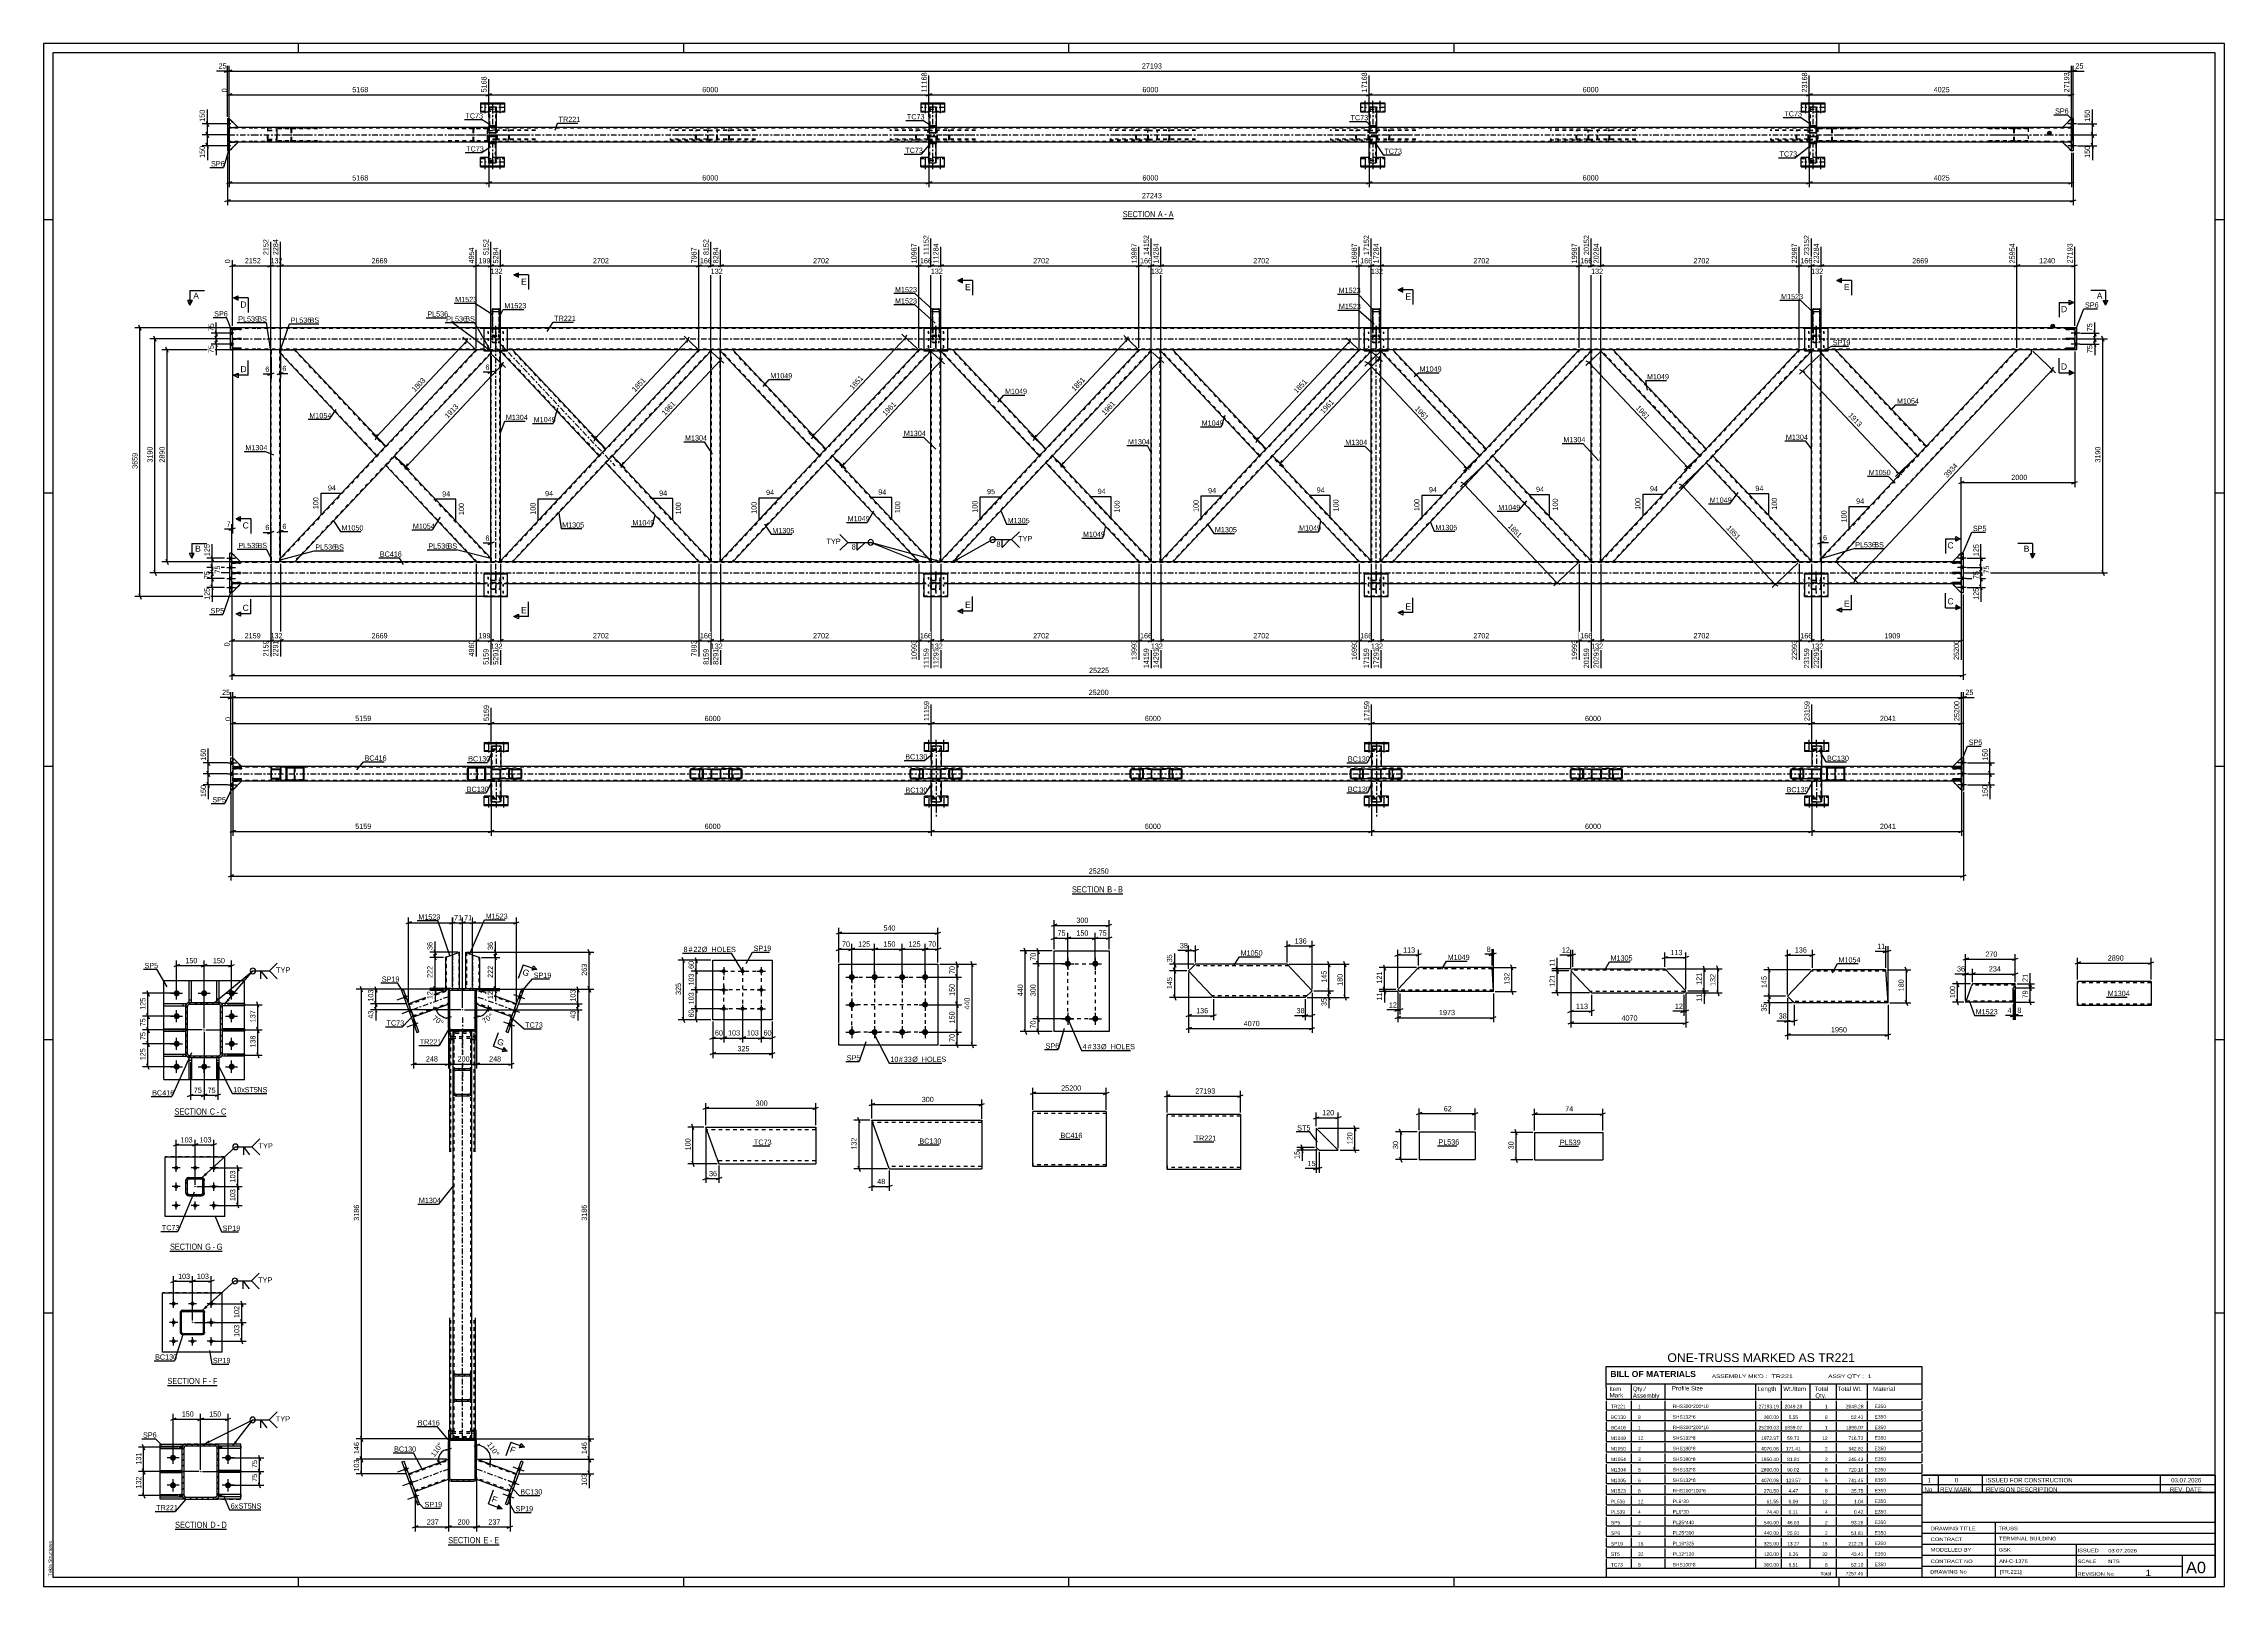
# Model space of a CAD drawing. Header units: millimetres. Extents: x 0 to 1189, y 0 to 841.
import ezdxf

# ---------------------------------------------------------------- set-up
doc = ezdxf.new("R2010")
doc.units = ezdxf.units.MM
doc.linetypes.add('DXK_LINE_DOT2', pattern=[3.9198, 1.9599, -1.9599])
doc.linetypes.add('DXK_LINE_DOT3', pattern=[5.9187, 2.979, -0.9799, 0.9799, -0.9799])
doc.styles.add('Arial', font='ARIAL.TTF', dxfattribs={"height": 0.2})
doc.styles.add('Arial Bold', font='ARIALBD.TTF', dxfattribs={"height": 0.2})
doc.styles.add('Arial Narrow', font='ARIALN.TTF', dxfattribs={"height": 0.2})

# ---------------------------------------------------------------- blocks, each defined once
blk = doc.blocks.new('Unknown-761554296-31559')
at = {"color": 7, "linetype": 'Continuous'}
for p, q in [((852, 119.8), (1024, 119.8)), ((852, 108.5), (852, 119.8)), ((1024, 119.8), (1024, 108.5)), ((852, 110.5), (1024, 110.5)), ((852, 108.5), (852, 103.5)), ((865.5, 110.5), (865.5, 102)), ((884, 110.5), (884, 102)), ((933.3, 110.5), (933.3, 102)), ((947.3, 110.5), (947.3, 102)), ((963, 110.5), (963, 102)), ((977.3, 110.5), (977.3, 102)), ((994.3, 110.5), (994.3, 102)), ((1024, 108.5), (1024, 102)), ((852, 103.5), (852, 102)), ((852, 102), (1024, 102)), ((852, 101.2), (852, 96.3)), ((852, 96.3), (1024, 96.3)), ((852, 95.5), (852, 90.5)), ((865.5, 101.2), (865.5, 96.3)), ((865.5, 95.5), (865.5, 90.5)), ((884, 101.2), (884, 96.3)), ((884, 95.5), (884, 90.5)), ((933.3, 101.2), (933.3, 96.3)), ((933.3, 95.5), (933.3, 90.5)), ((947.3, 101.2), (947.3, 96.3)), ((947.3, 95.5), (947.3, 90.5)), ((963, 101.2), (963, 96.3)), ((963, 95.5), (963, 90.5)), ((977.3, 101.2), (977.3, 96.3)), ((977.3, 95.5), (977.3, 90.5)), ((994.3, 101.2), (994.3, 96.3)), ((994.3, 95.5), (994.3, 90.5)), ((1024, 101.2), (1024, 96.3)), ((1024, 95.5), (1024, 90.5)), ((852, 90.5), (1024, 90.5)), ((852, 89.7), (852, 84.8)), ((852, 84.8), (1024, 84.8)), ((852, 84), (852, 79)), ((865.5, 89.7), (865.5, 84.8)), ((865.5, 84), (865.5, 79)), ((884, 89.7), (884, 84.8)), ((884, 84), (884, 79)), ((933.3, 89.7), (933.3, 84.8)), ((933.3, 84), (933.3, 79)), ((947.3, 89.7), (947.3, 84.8)), ((947.3, 84), (947.3, 79)), ((963, 89.7), (963, 84.8)), ((963, 84), (963, 79)), ((977.3, 89.7), (977.3, 84.8)), ((977.3, 84), (977.3, 79)), ((994.3, 89.7), (994.3, 84.8)), ((994.3, 84), (994.3, 79)), ((1024, 89.7), (1024, 84.8)), ((1024, 84), (1024, 79)), ((852, 79), (1024, 79)), ((852, 78.2), (852, 73.3)), ((852, 73.3), (1024, 73.3)), ((852, 72.5), (852, 67.5)), ((865.5, 78.2), (865.5, 73.3)), ((865.5, 72.5), (865.5, 67.5)), ((884, 78.2), (884, 73.3)), ((884, 72.5), (884, 67.5)), ((933.3, 78.2), (933.3, 73.3)), ((933.3, 72.5), (933.3, 67.5)), ((947.3, 78.2), (947.3, 73.3)), ((947.3, 72.5), (947.3, 67.5)), ((963, 78.2), (963, 73.3)), ((963, 72.5), (963, 67.5)), ((977.3, 78.2), (977.3, 73.3)), ((977.3, 72.5), (977.3, 67.5)), ((994.3, 78.2), (994.3, 73.3)), ((994.3, 72.5), (994.3, 67.5)), ((1024, 78.2), (1024, 73.3)), ((1024, 72.5), (1024, 67.5)), ((852, 67.5), (1024, 67.5)), ((852, 66.7), (852, 61.8)), ((852, 61.8), (1024, 61.8)), ((852, 61), (852, 56)), ((865.5, 66.7), (865.5, 61.8)), ((865.5, 61), (865.5, 56)), ((884, 66.7), (884, 61.8)), ((884, 61), (884, 56)), ((933.3, 66.7), (933.3, 61.8)), ((933.3, 61), (933.3, 56)), ((947.3, 66.7), (947.3, 61.8)), ((947.3, 61), (947.3, 56)), ((963, 66.7), (963, 61.8)), ((963, 61), (963, 56)), ((977.3, 66.7), (977.3, 61.8)), ((977.3, 61), (977.3, 56)), ((994.3, 66.7), (994.3, 61.8)), ((994.3, 61), (994.3, 56)), ((1024, 66.7), (1024, 61.8)), ((1024, 61), (1024, 56)), ((852, 56), (1024, 56)), ((852, 55.2), (852, 50.3)), ((852, 50.3), (1024, 50.3)), ((852, 49.5), (852, 44.5)), ((865.5, 55.2), (865.5, 50.3)), ((865.5, 49.5), (865.5, 44.5)), ((884, 55.2), (884, 50.3)), ((884, 49.5), (884, 44.5)), ((933.3, 55.2), (933.3, 50.3)), ((933.3, 49.5), (933.3, 44.5)), ((947.3, 55.2), (947.3, 50.3)), ((947.3, 49.5), (947.3, 44.5)), ((963, 55.2), (963, 50.3)), ((963, 49.5), (963, 44.5)), ((977.3, 55.2), (977.3, 50.3)), ((977.3, 49.5), (977.3, 44.5)), ((994.3, 55.2), (994.3, 50.3)), ((994.3, 49.5), (994.3, 44.5)), ((1024, 55.2), (1024, 50.3)), ((1024, 49.5), (1024, 44.5)), ((852, 44.5), (1024, 44.5)), ((852, 43.7), (852, 38.8)), ((852, 38.8), (1024, 38.8)), ((852, 38), (852, 33)), ((865.5, 43.7), (865.5, 38.8)), ((865.5, 38), (865.5, 33)), ((884, 43.7), (884, 38.8)), ((884, 38), (884, 33)), ((933.3, 43.7), (933.3, 38.8)), ((933.3, 38), (933.3, 33)), ((947.3, 43.7), (947.3, 38.8)), ((947.3, 38), (947.3, 33)), ((963, 43.7), (963, 38.8)), ((963, 38), (963, 33)), ((977.3, 43.7), (977.3, 38.8)), ((977.3, 38), (977.3, 33)), ((994.3, 43.7), (994.3, 38.8)), ((994.3, 38), (994.3, 33)), ((1024, 43.7), (1024, 38.8)), ((1024, 38), (1024, 33)), ((852, 33), (1024, 33)), ((852, 32.2), (852, 27.3)), ((852, 27.3), (1024, 27.3)), ((852, 26.5), (852, 21.5)), ((865.5, 32.2), (865.5, 27.3)), ((865.5, 26.5), (865.5, 21.5)), ((884, 32.2), (884, 27.3)), ((884, 26.5), (884, 21.5)), ((933.3, 32.2), (933.3, 27.3)), ((933.3, 26.5), (933.3, 21.5)), ((947.3, 32.2), (947.3, 27.3)), ((947.3, 26.5), (947.3, 21.5)), ((963, 32.2), (963, 27.3)), ((963, 26.5), (963, 21.5)), ((977.3, 32.2), (977.3, 27.3)), ((977.3, 26.5), (977.3, 21.5)), ((994.3, 32.2), (994.3, 27.3)), ((994.3, 26.5), (994.3, 21.5)), ((1024, 32.2), (1024, 27.3)), ((1024, 26.5), (1024, 21.5)), ((852, 21.5), (1024, 21.5)), ((852, 20.7), (852, 15.8)), ((852, 15.8), (1024, 15.8)), ((852, 15), (852, 10)), ((865.5, 20.7), (865.5, 15.8)), ((865.5, 15), (865.5, 10)), ((884, 20.7), (884, 15.8)), ((884, 15), (884, 10)), ((933.3, 20.7), (933.3, 15.8)), ((933.3, 15), (933.3, 10)), ((947.3, 20.7), (947.3, 15.8)), ((947.3, 15), (947.3, 10)), ((963, 20.7), (963, 15.8)), ((963, 15), (963, 10)), ((977.3, 20.7), (977.3, 15.8)), ((977.3, 15), (977.3, 10)), ((994.3, 20.7), (994.3, 15.8)), ((994.3, 15), (994.3, 10)), ((1024, 20.7), (1024, 15.8)), ((1024, 15), (1024, 10)), ((852, 10), (1024, 10)), ((852, 10), (1024, 10)), ((852, 10), (852, 5)), ((852, 5), (1024, 5)), ((977.3, 10), (977.3, 5)), ((994.3, 10), (994.3, 5)), ((1024, 10), (1024, 5))]:
    blk.add_line(p, q, dxfattribs=at)
for s, height, style, p in [('Item', 2.39, 'Arial', (853.7, 106.5)), ('Qty./', 2.39, 'Arial', (866.5, 106.5)), ('Length', 2.39, 'Arial', (934.5, 106.5)), ('Wt./Item', 2.39, 'Arial', (948.5, 106.5)), ('Total', 2.39, 'Arial', (965.5, 106.5)), ('Total Wt.', 2.39, 'Arial', (978, 106.5)), ('Material', 2.39, 'Arial', (997.5, 106.5)), ('TR221', 1.91, 'Arial', (854.5, 97.1)), ('Assembly', 2.39, 'Arial', (866.5, 102.8)), ('1', 1.91, 'Arial', (869.3, 97.1)), ('RHS300*200*10', 1.91, 'Arial', (888.2, 97.2)), ('27193.19', 1.91, 'Arial', (935, 97.1)), ('2049.28', 1.91, 'Arial', (949.2, 97.1)), ('Qty.', 2.39, 'Arial', (966, 102.8)), ('1', 1.91, 'Arial', (971.2, 97.1)), ('2049.28', 1.91, 'Arial', (982.6, 97.1)), ('E350', 1.91, 'Arial', (998.3, 97.2)), ('BC130', 1.91, 'Arial', (854.5, 91.3)), ('BC416', 1.91, 'Arial', (854.5, 85.6)), ('8', 1.91, 'Arial', (869.3, 91.3)), ('1', 1.91, 'Arial', (869.3, 85.6)), ('SHS132*6', 1.91, 'Arial', (888.2, 91.4)), ('RHS300*200*10', 1.91, 'Arial', (888.2, 85.7)), ('25200.03', 1.91, 'Arial', (935, 85.6)), ('300.00', 1.91, 'Arial', (937.9, 91.3)), ('1899.07', 1.91, 'Arial', (949.2, 85.6)), ('6.55', 1.91, 'Arial', (951.4, 91.3)), ('8', 1.91, 'Arial', (971.2, 91.3)), ('1', 1.91, 'Arial', (971.2, 85.6)), ('1899.07', 1.91, 'Arial', (982.6, 85.6)), ('52.41', 1.91, 'Arial', (985.5, 91.3)), ('E350', 1.91, 'Arial', (998.3, 91.5)), ('E350', 1.91, 'Arial', (998.3, 85.7)), ('M1049', 1.91, 'Arial', (854.5, 79.8)), ('M1050', 1.91, 'Arial', (854.5, 74.1)), ('2', 1.91, 'Arial', (869.3, 74.1)), ('12', 1.91, 'Arial', (869.3, 79.8)), ('SHS132*8', 1.91, 'Arial', (888.2, 79.9)), ('SHS180*8', 1.91, 'Arial', (888.2, 74.2)), ('4070.08', 1.91, 'Arial', (936.4, 74.1)), ('1972.97', 1.91, 'Arial', (936.4, 79.8)), ('171.41', 1.91, 'Arial', (949.9, 74.1)), ('59.73', 1.91, 'Arial', (950.6, 79.8)), ('12', 1.91, 'Arial', (969.7, 79.8)), ('2', 1.91, 'Arial', (971.2, 74.1)), ('342.82', 1.91, 'Arial', (984, 74.1)), ('716.73', 1.91, 'Arial', (984, 79.8)), ('E350', 1.91, 'Arial', (998.3, 80)), ('E350', 1.91, 'Arial', (998.3, 74.2)), ('M1054', 1.91, 'Arial', (854.5, 68.3)), ('M1304', 1.91, 'Arial', (854.5, 62.6)), ('3', 1.91, 'Arial', (869.3, 68.3)), ('8', 1.91, 'Arial', (869.3, 62.6)), ('SHS180*8', 1.91, 'Arial', (888.2, 68.4)), ('SHS132*8', 1.91, 'Arial', (888.2, 62.7)), ('2890.00', 1.91, 'Arial', (936.4, 62.6)), ('1950.40', 1.91, 'Arial', (936.4, 68.3)), ('81.81', 1.91, 'Arial', (950.6, 68.3)), ('90.02', 1.91, 'Arial', (950.6, 62.6)), ('3', 1.91, 'Arial', (971.2, 68.3)), ('8', 1.91, 'Arial', (971.2, 62.6)), ('245.43', 1.91, 'Arial', (984, 68.3)), ('720.16', 1.91, 'Arial', (984, 62.6)), ('E350', 1.91, 'Arial', (998.3, 68.5)), ('E350', 1.91, 'Arial', (998.3, 62.7)), ('M1305', 1.91, 'Arial', (854.5, 56.8)), ('M1523', 1.91, 'Arial', (854.5, 51.1)), ('6', 1.91, 'Arial', (869.3, 56.8)), ('8', 1.91, 'Arial', (869.3, 51.1)), ('SHS132*8', 1.91, 'Arial', (888.2, 56.9)), ('RHS100*100*6', 1.91, 'Arial', (888.2, 51.2)), ('4070.08', 1.91, 'Arial', (936.4, 56.8)), ('270.50', 1.91, 'Arial', (937.9, 51.1)), ('123.57', 1.91, 'Arial', (949.9, 56.8)), ('4.47', 1.91, 'Arial', (951.4, 51.1)), ('8', 1.91, 'Arial', (971.2, 51.1)), ('6', 1.91, 'Arial', (971.2, 56.8)), ('741.45', 1.91, 'Arial', (984, 56.8)), ('35.75', 1.91, 'Arial', (985.5, 51.1)), ('E350', 1.91, 'Arial', (998.3, 57)), ('E350', 1.91, 'Arial', (998.3, 51.2)), ('SP5', 1.91, 'Arial', (854.5, 33.8)), ('PL536', 1.91, 'Arial', (854.5, 45.3)), ('PL539', 1.91, 'Arial', (854.5, 39.6)), ('4', 1.91, 'Arial', (869.3, 39.6)), ('2', 1.91, 'Arial', (869.3, 33.8)), ('12', 1.91, 'Arial', (869.3, 45.3)), ('PL6*30', 1.91, 'Arial', (888.2, 45.4)), ('PL6*30', 1.91, 'Arial', (888.2, 39.7)), ('PL25*440', 1.91, 'Arial', (888.2, 33.9)), ('540.00', 1.91, 'Arial', (937.9, 33.8)), ('61.55', 1.91, 'Arial', (939.4, 45.3)), ('74.40', 1.91, 'Arial', (939.4, 39.6)), ('46.63', 1.91, 'Arial', (950.6, 33.8)), ('0.09', 1.91, 'Arial', (951.4, 45.3)), ('0.11', 1.91, 'Arial', (951.4, 39.6)), ('12', 1.91, 'Arial', (969.7, 45.3)), ('4', 1.91, 'Arial', (971.2, 39.6)), ('2', 1.91, 'Arial', (971.2, 33.8)), ('93.26', 1.91, 'Arial', (985.5, 33.8)), ('0.42', 1.91, 'Arial', (987, 39.6)), ('1.04', 1.91, 'Arial', (987, 45.3)), ('E350', 1.91, 'Arial', (998.3, 45.5)), ('E350', 1.91, 'Arial', (998.3, 39.7)), ('E350', 1.91, 'Arial', (998.3, 34)), ('SP6', 1.91, 'Arial', (854.5, 28.1)), ('SP19', 1.91, 'Arial', (854.5, 22.3)), ('2', 1.91, 'Arial', (869.3, 28.1)), ('16', 1.91, 'Arial', (869.3, 22.3)), ('PL25*300', 1.91, 'Arial', (888.2, 28.2)), ('PL16*325', 1.91, 'Arial', (888.2, 22.4)), ('440.00', 1.91, 'Arial', (937.9, 28.1)), ('325.00', 1.91, 'Arial', (937.9, 22.3)), ('25.91', 1.91, 'Arial', (950.6, 28.1)), ('13.27', 1.91, 'Arial', (950.6, 22.3)), ('16', 1.91, 'Arial', (969.7, 22.3)), ('2', 1.91, 'Arial', (971.2, 28.1)), ('212.26', 1.91, 'Arial', (984, 22.3)), ('51.81', 1.91, 'Arial', (985.5, 28.1)), ('E350', 1.91, 'Arial', (998.3, 28.2)), ('E350', 1.91, 'Arial', (998.3, 22.5)), ('ST5', 1.91, 'Arial', (854.5, 16.6)), ('TC73', 1.91, 'Arial', (854.5, 10.8)), ('32', 1.91, 'Arial', (869.3, 16.6)), ('8', 1.91, 'Arial', (869.3, 10.8)), ('SHS100*8', 1.91, 'Arial', (888.2, 10.9)), ('PL12*120', 1.91, 'Arial', (888.2, 16.7)), ('300.00', 1.91, 'Arial', (937.9, 10.8)), ('120.00', 1.91, 'Arial', (937.9, 16.6)), ('6.51', 1.91, 'Arial', (951.4, 10.8)), ('1.36', 1.91, 'Arial', (951.4, 16.6)), ('32', 1.91, 'Arial', (969.7, 16.6)), ('8', 1.91, 'Arial', (971.2, 10.8)), ('43.41', 1.91, 'Arial', (985.5, 16.6)), ('52.10', 1.91, 'Arial', (985.5, 10.8)), ('E350', 1.91, 'Arial', (998.3, 16.7)), ('E350', 1.91, 'Arial', (998.3, 11)), ('Total', 1.91, 'Arial Narrow', (968.8, 6)), ('7257.40', 1.91, 'Arial', (982.5, 6))]:
    blk.add_text(s, height=height, dxfattribs=dict(at, style=style)).set_placement(p)
at = {"color": 7}
for s, height, style, p in [('BILL OF MATERIALS', 3.34, 'Arial Bold', (854.2, 114.1)), ('Profile Size', 2.388, 'Arial', (887.8, 106.8)), ('Mark', 2.39, 'Arial', (853.8, 103))]:
    blk.add_text(s, height=height, dxfattribs=dict(at, style=style)).set_placement(p)
at = {"color": 7, "linetype": 'Continuous', "style": 'Arial Narrow'}
for s, height, width, p in [("ASSEMBLY MK'D :", 1.909, 1.6, (909.5, 113.6)), ('TR221', 1.91, 1.794707, (942, 113.6)), ('ASSY QTY :', 1.91, 1.6, (973, 113.6)), ('1', 1.91, 1.794707, (994.5, 113.6))]:
    blk.add_text(s, height=height, dxfattribs=dict(at, width=width)).set_placement(p)
blk = doc.blocks.new('Unknown-761554296-1134')
at = {"color": 5, "linetype": 'Continuous'}
for p, q in [((1189, 841), (0, 841)), ((0, 841), (0, 0)), ((1184, 836), (5, 836)), ((5, 836), (5, 5)), ((139, 836), (139, 841)), ((349, 836), (349, 841)), ((559, 836), (559, 841)), ((769, 836), (769, 841)), ((979, 836), (979, 841)), ((1184, 5), (1184, 836)), ((1189, 0), (1189, 841)), ((5, 745), (0, 745)), ((1189, 745), (1184, 745)), ((5, 596), (0, 596)), ((1189, 596), (1184, 596)), ((5, 447), (0, 447)), ((1189, 447), (1184, 447)), ((5, 298), (0, 298)), ((1189, 298), (1184, 298)), ((5, 149), (0, 149)), ((1189, 149), (1184, 149)), ((0, 0), (1189, 0)), ((5, 5), (1184, 5)), ((139, 0), (139, 5)), ((349, 0), (349, 5)), ((559, 0), (559, 5)), ((769, 0), (769, 5)), ((979, 0), (979, 5))]:
    blk.add_line(p, q, dxfattribs=at)
at = {"color": 174, "linetype": 'Continuous', "style": 'Arial'}
blk.add_text('Tekla Structures', height=1.91, rotation=90, dxfattribs=at).set_placement((4.5, 5.5))
blk = doc.blocks.new('Unknown-761554296-31557')
at = {"color": 7, "linetype": 'Continuous'}
for p, q in [((1024, 60.6), (1184, 60.6)), ((1184, 60.6), (1024, 60.6)), ((1024, 60.6), (1024, 55.6)), ((1033, 60.6), (1033, 55.6)), ((1057, 60.6), (1057, 55.6)), ((1154, 60.6), (1154, 55.6)), ((1184, 60.6), (1184, 55.6)), ((1024, 55.6), (1184, 55.6)), ((1024, 55.6), (1024, 51.1)), ((1024, 55.6), (1184, 55.6)), ((1184, 51.1), (1024, 51.1)), ((1033, 55.6), (1033, 51.1)), ((1057, 55.6), (1057, 51.1)), ((1154, 55.6), (1154, 51.1)), ((1184, 55.6), (1184, 51.1))]:
    blk.add_line(p, q, dxfattribs=at)
at = {"color": 7, "linetype": 'Continuous', "style": 'Arial Narrow'}
for s, height, width, p in [('No', 2.39, 1.2, (1025.5, 51.6)), ('1', 2.39, 1.196471, (1027.2, 56.7)), ('REV MARK', 2.39, 1.2, (1034, 51.6)), ('0', 2.39, 1.196471, (1042, 56.7)), ('ISSUED FOR CONSTRUCTION', 2.386, 1.196471, (1059, 56.7)), ('REVISION DESCRIPTION', 2.386, 1.2, (1059, 51.6)), ('REV. DATE', 2.39, 1.2, (1159.3, 51.6)), ('03.07.2026', 2.39, 1.196471, (1160, 56.7))]:
    blk.add_text(s, height=height, dxfattribs=dict(at, width=width)).set_placement(p)
blk = doc.blocks.new('Unknown-761554296-31558')
at = {"color": 7, "linetype": 'Continuous'}
for p, q in [((1024, 51.1), (1024, 5)), ((1024, 51.1), (1184, 51.1)), ((1184, 51.1), (1184, 5)), ((1024, 35), (1184, 35)), ((1024, 29), (1184, 29)), ((1064.1, 35), (1064.1, 5)), ((1024, 23), (1184, 23)), ((1024, 17), (1184, 17)), ((1108.1, 23), (1108.1, 5)), ((1166.1, 5), (1166.1, 17)), ((1024, 11), (1166, 11)), ((1024, 5), (1184, 5))]:
    blk.add_line(p, q, dxfattribs=at)
at = {"color": 7, "style": 'Arial Narrow'}
for s, height, width, p in [('CONTRACT', 1.91, 1.425378, (1028.9, 24.7)), ('DRAWING TITLE', 1.909, 1.425378, (1028.9, 30.6)), ('TRUSS ', 1.91, 1.425378, (1065.8, 30.6)), ('TERMINAL BUILDING', 1.909, 1.425378, (1066.1, 25.1)), ('CONTRACT NO', 1.909, 1.425378, (1028.9, 12.7)), ('MODELLED BY', 1.909, 1.425378, (1028.9, 19)), ('GSK', 1.91, 1.425378, (1065.9, 19)), ('AN-C-1376', 1.91, 1.425378, (1066.2, 12.8)), ('SCALE', 1.91, 1.425378, (1108.9, 12.7)), ('ISSUED', 1.91, 1.425378, (1108.9, 18.6)), ('03.07.2026', 1.91, 1.425378, (1125.7, 18.5)), ('A0', 6.2, 1.25, (1168.1, 7.2)), ('DRAWING No', 1.91, 1.425378, (1028.6, 7)), ('[TR.221]', 1.91, 1.425378, (1066.5, 7)), ('REVISION No.', 1.909, 1.425378, (1108.9, 5.8)), ('1', 3.34, 1.5, (1145.9, 5.7))]:
    blk.add_text(s, height=height, dxfattribs=dict(at, width=width)).set_placement(p)
at = {"color": 7, "linetype": 'Continuous', "style": 'Arial Narrow', "width": 1.425378}
blk.add_text('NTS', height=1.91, dxfattribs=at).set_placement((1125.7, 12.7))
blk = doc.blocks.new('Unknown-761554296-31560')
at = {"color": 2, "linetype": 'Continuous'}
blk.add_line((878, 119.8), (995.5, 119.8), dxfattribs=at)
at = {"color": 7, "style": 'Arial'}
blk.add_text('ONE-TRUSS MARKED AS TR221', height=4.775, dxfattribs=at).set_placement((885.3, 122.3))
blk = doc.blocks.new('Unknown-761554296-12 - 4111')
at = {"color": 6, "linetype": 'Continuous'}
blk.add_line((588.4, 745.7), (616, 745.7), dxfattribs=at)
at = {"color": 0, "linetype": 'Continuous'}
blk.add_wipeout([(606.5, 746.4), (606.5, 749.9), (588.4, 749.9), (588.4, 746.4)], dxfattribs=at)
blk.add_wipeout([(610.1, 746.4), (610.1, 749.9), (607.5, 749.9), (607.5, 746.4)], dxfattribs=at)
at = {"color": 7, "linetype": 'Continuous', "style": 'Arial Narrow'}
blk.add_text('SECTION ', height=3.34, dxfattribs=at).set_placement((588.4, 746.4))
at = {"color": 0, "linetype": 'Continuous'}
blk.add_wipeout([(612.4, 746.4), (612.4, 749.9), (611.1, 749.9), (611.1, 746.4)], dxfattribs=at)
blk.add_wipeout([(616, 746.4), (616, 749.9), (613.4, 749.9), (613.4, 746.4)], dxfattribs=at)
at = {"color": 7, "linetype": 'Continuous', "style": 'Arial Narrow'}
for s, p in [('A', (607.5, 746.4)), ('A', (613.4, 746.4)), ('-', (611.1, 746.4))]:
    blk.add_text(s, height=3.34, dxfattribs=at).set_placement(p)
blk = doc.blocks.new('Unknown-761554296-13 - 3595')
at = {"color": 6, "linetype": 'Continuous'}
blk.add_line((560.7, 377.5), (588.4, 377.5), dxfattribs=at)
at = {"color": 0, "linetype": 'Continuous'}
blk.add_wipeout([(578.8, 378.3), (578.8, 381.8), (560.7, 381.8), (560.7, 378.3)], dxfattribs=at)
blk.add_wipeout([(582.4, 378.3), (582.4, 381.8), (579.9, 381.8), (579.9, 378.3)], dxfattribs=at)
at = {"color": 7, "linetype": 'Continuous', "style": 'Arial Narrow'}
blk.add_text('SECTION ', height=3.34, dxfattribs=at).set_placement((560.7, 378.3))
at = {"color": 0, "linetype": 'Continuous'}
blk.add_wipeout([(584.8, 378.3), (584.8, 381.8), (583.5, 381.8), (583.5, 378.3)], dxfattribs=at)
blk.add_wipeout([(588.4, 378.3), (588.4, 381.8), (585.8, 381.8), (585.8, 378.3)], dxfattribs=at)
at = {"color": 7, "linetype": 'Continuous', "style": 'Arial Narrow'}
for s, p in [('B', (579.9, 378.3)), ('B', (585.8, 378.3)), ('-', (583.5, 378.3))]:
    blk.add_text(s, height=3.34, dxfattribs=at).set_placement(p)
blk = doc.blocks.new('Unknown-761554296-14 - 1249')
at = {"color": 6, "linetype": 'Continuous'}
blk.add_line((71.4, 256.4), (99.5, 256.4), dxfattribs=at)
at = {"color": 0, "linetype": 'Continuous'}
blk.add_wipeout([(89.5, 257.2), (89.5, 260.7), (71.4, 260.7), (71.4, 257.2)], dxfattribs=at)
blk.add_wipeout([(93.4, 257.2), (93.4, 260.7), (90.6, 260.7), (90.6, 257.2)], dxfattribs=at)
at = {"color": 7, "linetype": 'Continuous', "style": 'Arial Narrow'}
blk.add_text('SECTION ', height=3.34, dxfattribs=at).set_placement((71.4, 257.2))
at = {"color": 0, "linetype": 'Continuous'}
blk.add_wipeout([(95.7, 257.2), (95.7, 260.7), (94.4, 260.7), (94.4, 257.2)], dxfattribs=at)
blk.add_wipeout([(99.5, 257.2), (99.5, 260.7), (96.7, 260.7), (96.7, 257.2)], dxfattribs=at)
at = {"color": 7, "linetype": 'Continuous', "style": 'Arial Narrow'}
for s, p in [('C', (90.6, 257.2)), ('-', (94.4, 257.2)), ('C', (96.7, 257.2))]:
    blk.add_text(s, height=3.34, dxfattribs=at).set_placement(p)
blk = doc.blocks.new('Unknown-761554296-15 - 3187')
at = {"color": 6, "linetype": 'Continuous'}
blk.add_line((71.7, 31.2), (99.8, 31.2), dxfattribs=at)
at = {"color": 0, "linetype": 'Continuous'}
blk.add_wipeout([(89.8, 31.9), (89.8, 35.4), (71.7, 35.4), (71.7, 31.9)], dxfattribs=at)
blk.add_wipeout([(93.7, 31.9), (93.7, 35.4), (90.9, 35.4), (90.9, 31.9)], dxfattribs=at)
at = {"color": 7, "linetype": 'Continuous', "style": 'Arial Narrow'}
blk.add_text('SECTION ', height=3.34, dxfattribs=at).set_placement((71.7, 31.9))
at = {"color": 0, "linetype": 'Continuous'}
blk.add_wipeout([(96, 31.9), (96, 35.4), (94.7, 35.4), (94.7, 31.9)], dxfattribs=at)
blk.add_wipeout([(99.8, 31.9), (99.8, 35.4), (97, 35.4), (97, 31.9)], dxfattribs=at)
at = {"color": 7, "linetype": 'Continuous', "style": 'Arial Narrow'}
for s, p in [('D', (90.9, 31.9)), ('-', (94.7, 31.9)), ('D', (97, 31.9))]:
    blk.add_text(s, height=3.34, dxfattribs=at).set_placement(p)
blk = doc.blocks.new('Unknown-761554296-16 - 2394')
at = {"color": 6, "linetype": 'Continuous'}
blk.add_line((220.6, 22.7), (248.3, 22.7), dxfattribs=at)
at = {"color": 0, "linetype": 'Continuous'}
blk.add_wipeout([(238.7, 23.5), (238.7, 27), (220.6, 27), (220.6, 23.5)], dxfattribs=at)
blk.add_wipeout([(242.3, 23.5), (242.3, 27), (239.8, 27), (239.8, 23.5)], dxfattribs=at)
at = {"color": 7, "linetype": 'Continuous', "style": 'Arial Narrow'}
blk.add_text('SECTION ', height=3.34, dxfattribs=at).set_placement((220.6, 23.5))
at = {"color": 0, "linetype": 'Continuous'}
blk.add_wipeout([(244.7, 23.5), (244.7, 27), (243.4, 27), (243.4, 23.5)], dxfattribs=at)
blk.add_wipeout([(248.3, 23.5), (248.3, 27), (245.7, 27), (245.7, 23.5)], dxfattribs=at)
at = {"color": 7, "linetype": 'Continuous', "style": 'Arial Narrow'}
for s, p in [('E', (239.8, 23.5)), ('-', (243.4, 23.5)), ('E', (245.7, 23.5))]:
    blk.add_text(s, height=3.34, dxfattribs=at).set_placement(p)
blk = doc.blocks.new('Unknown-761554296-20 - 2183')
at = {"color": 6, "linetype": 'Continuous'}
blk.add_line((67.5, 109.5), (94.7, 109.5), dxfattribs=at)
at = {"color": 0, "linetype": 'Continuous'}
blk.add_wipeout([(85.6, 110.3), (85.6, 113.8), (67.5, 113.8), (67.5, 110.3)], dxfattribs=at)
blk.add_wipeout([(89, 110.3), (89, 113.8), (86.6, 113.8), (86.6, 110.3)], dxfattribs=at)
blk.add_wipeout([(91.3, 110.3), (91.3, 113.8), (90, 113.8), (90, 110.3)], dxfattribs=at)
at = {"color": 7, "linetype": 'Continuous', "style": 'Arial Narrow'}
blk.add_text('SECTION ', height=3.34, dxfattribs=at).set_placement((67.5, 110.3))
at = {"color": 0, "linetype": 'Continuous'}
blk.add_wipeout([(94.7, 110.3), (94.7, 113.8), (92.3, 113.8), (92.3, 110.3)], dxfattribs=at)
at = {"color": 7, "linetype": 'Continuous', "style": 'Arial Narrow'}
for s, p in [('F', (86.6, 110.3)), ('-', (90, 110.3)), ('F', (92.3, 110.3))]:
    blk.add_text(s, height=3.34, dxfattribs=at).set_placement(p)
blk = doc.blocks.new('Unknown-761554296-21 - 1914')
at = {"color": 6, "linetype": 'Continuous'}
blk.add_line((68.9, 182.8), (97.4, 182.8), dxfattribs=at)
at = {"color": 0, "linetype": 'Continuous'}
blk.add_wipeout([(87, 183.5), (87, 187), (68.9, 187), (68.9, 183.5)], dxfattribs=at)
blk.add_wipeout([(91.1, 183.5), (91.1, 187), (88.1, 187), (88.1, 183.5)], dxfattribs=at)
at = {"color": 7, "linetype": 'Continuous', "style": 'Arial Narrow'}
blk.add_text('SECTION ', height=3.34, dxfattribs=at).set_placement((68.9, 183.5))
at = {"color": 0, "linetype": 'Continuous'}
blk.add_wipeout([(93.4, 183.5), (93.4, 187), (92.1, 187), (92.1, 183.5)], dxfattribs=at)
blk.add_wipeout([(97.4, 183.5), (97.4, 187), (94.4, 187), (94.4, 183.5)], dxfattribs=at)
at = {"color": 7, "linetype": 'Continuous', "style": 'Arial Narrow'}
for s, p in [('G', (88.1, 183.5)), ('-', (92.1, 183.5)), ('G', (94.4, 183.5))]:
    blk.add_text(s, height=3.34, dxfattribs=at).set_placement(p)
blk = doc.blocks.new('Part-761554296-30443 - 30442')
at = {"color": 2, "linetype": 'Continuous'}
for p, q in [((461.1, 227.8), (451.5, 254.1)), ((451.5, 254.1), (511.5, 254.1)), ((511.5, 254.1), (511.5, 253.9)), ((511.5, 253.9), (511.5, 227.7)), ((461.1, 227.8), (461.1, 227.7)), ((461.1, 227.7), (511.5, 227.7))]:
    blk.add_line(p, q, dxfattribs=at)
at = {"color": 7, "linetype": 'DXK_LINE_DOT2'}
for p, q in [((511.5, 252.9), (452, 252.9)), ((511.5, 253.4), (511.5, 254.1)), ((511.5, 228.9), (460.7, 228.9))]:
    blk.add_line(p, q, dxfattribs=at)
blk = doc.blocks.new('Part-761554296-4693 - 4678')
at = {"color": 7, "linetype": 'DXK_LINE_DOT2'}
for p, q in [((107.4, 552.7), (102.6, 552.7)), ((102.6, 552.7), (102.6, 552.2)), ((102.6, 552.2), (107.4, 552.2)), ((103.2, 552.2), (103.2, 552.7)), ((107.4, 552.2), (107.4, 552.7))]:
    blk.add_line(p, q, dxfattribs=at)
blk = doc.blocks.new('Part-761554296-4813 - 4678')
at = {"color": 7, "linetype": 'DXK_LINE_DOT2'}
for p, q in [((963.9, 552.3), (963.8, 552.1)), ((963.8, 544), (963.8, 552.1)), ((963.8, 548.1), (963.9, 548.2)), ((963.8, 547.5), (963.9, 547.3)), ((963.9, 548.2), (964, 548.4)), ((964, 548.4), (964.1, 548.5)), ((964.3, 552.6), (964.1, 552.6)), ((964.1, 552.2), (964.1, 552.3)), ((964.1, 552.3), (964.2, 552.3)), ((964.1, 552.1), (964.1, 552.2)), ((964.1, 544), (964.1, 552.1)), ((964.1, 548.5), (964.3, 548.5)), ((964.2, 548.3), (964.1, 548.2)), ((964.1, 548.2), (964.1, 548.2)), ((964.1, 548.2), (964.1, 548.1)), ((964.1, 547.4), (964.1, 547.5)), ((964.1, 547.3), (964.1, 547.4)), ((964.2, 547.3), (964.1, 547.3)), ((964.1, 547), (964.2, 547)), ((964.2, 552.3), (964.3, 552.4)), ((964.3, 548.3), (964.2, 548.3)), ((964.3, 547.3), (964.2, 547.3)), ((964.2, 547), (964.3, 547)), ((964.3, 552.6), (968.6, 552.6)), ((964.3, 552.4), (968.6, 552.4)), ((964.3, 548.5), (968.6, 548.5)), ((964.3, 548.3), (968.6, 548.3)), ((964.3, 547.3), (968.6, 547.3)), ((964.3, 547), (968.6, 547)), ((968.8, 552.6), (968.6, 552.6)), ((968.6, 552.4), (968.7, 552.3)), ((968.6, 548.5), (968.8, 548.5)), ((968.7, 548.3), (968.6, 548.3)), ((968.7, 547.3), (968.6, 547.3)), ((968.6, 547), (968.8, 547)), ((968.7, 552.3), (968.8, 552.3)), ((968.8, 548.2), (968.7, 548.3)), ((968.8, 547.3), (968.7, 547.3)), ((968.8, 552.3), (968.9, 552.2)), ((968.8, 548.5), (969, 548.4)), ((968.9, 548.2), (968.8, 548.2)), ((968.9, 547.4), (968.8, 547.3)), ((968.8, 547), (968.8, 547)), ((968.9, 552.2), (968.9, 552.1)), ((968.9, 544), (968.9, 552.1)), ((968.9, 548.1), (968.9, 548.2)), ((968.9, 547.5), (968.9, 547.4)), ((969, 548.4), (969.1, 548.2)), ((969.1, 552.1), (969.1, 552.3)), ((969.1, 544), (969.1, 552.1)), ((969.1, 548.2), (969.1, 548.1)), ((969.1, 547.3), (969.1, 547.5)), ((963.9, 543.8), (963.8, 544)), ((964, 543.7), (963.9, 543.8)), ((964.1, 543.6), (964, 543.7)), ((964.1, 544), (964.1, 543.9)), ((964.1, 543.9), (964.1, 543.8)), ((964.1, 543.8), (964.2, 543.8)), ((964.3, 543.6), (964.1, 543.6)), ((964.2, 543.8), (964.3, 543.8)), ((964.3, 543.8), (968.6, 543.8)), ((964.3, 543.6), (968.6, 543.6)), ((968.6, 543.8), (968.7, 543.8)), ((968.8, 543.6), (968.6, 543.6)), ((968.7, 543.8), (968.8, 543.8)), ((968.8, 543.8), (968.9, 543.9)), ((969, 543.7), (968.8, 543.6)), ((968.9, 543.9), (968.9, 544)), ((969.1, 543.8), (969, 543.7)), ((969.1, 544), (969.1, 543.8))]:
    blk.add_line(p, q, dxfattribs=at)
at = {"color": 7, "linetype": 'DXK_LINE_DOT3'}
blk.add_line((966.5, 542.6), (966.5, 553.2), dxfattribs=at)
at = {"color": 7, "linetype": 'DXK_LINE_DOT2'}
for centre, start, end in [((964.3, 552.1), 114.32, 159.2417), ((964.3, 547.5), 200.7583, 245.68), ((968.6, 552.1), 20.7583, 65.68), ((968.6, 547.5), 294.32, 339.2417)]:
    blk.add_arc(centre, 0.496, start, end, dxfattribs=at)
blk = doc.blocks.new('Part-761554296-4685 - 4678')
at = {"color": 7, "linetype": 'DXK_LINE_DOT2'}
for p, q in [((724.5, 685.5), (724.5, 685.2)), ((724.5, 685.2), (724.5, 678.6)), ((724.5, 682.3), (724.5, 682)), ((724.5, 681.4), (724.6, 681.6)), ((724.5, 681.2), (724.5, 681.4)), ((724.5, 678.4), (724.5, 678.6)), ((724.6, 678.2), (724.5, 678.4)), ((724.6, 681.6), (724.9, 681.7)), ((724.9, 678.1), (724.6, 678.2)), ((724.8, 685.2), (724.8, 685.3)), ((724.8, 685.2), (724.8, 678.6)), ((724.8, 682.2), (724.8, 682.3)), ((724.9, 681.4), (724.8, 681.3)), ((724.8, 681.3), (724.8, 681.2)), ((724.8, 678.6), (724.8, 678.5)), ((724.8, 678.5), (724.9, 678.4)), ((725.1, 685.9), (724.9, 685.8)), ((724.9, 681.7), (725.1, 681.8)), ((724.9, 681.7), (725.1, 681.6)), ((725, 681.5), (724.9, 681.4)), ((724.9, 678.4), (725, 678.3)), ((725.1, 678), (724.9, 678.1)), ((725, 685.5), (725.1, 685.5)), ((725.1, 682), (725, 682)), ((725.1, 681.5), (725, 681.5)), ((725, 678.3), (725.1, 678.3)), ((725.1, 685.9), (727.8, 685.9)), ((725.1, 685.5), (727.8, 685.5)), ((725.1, 682), (727.8, 682)), ((725.1, 681.8), (727.8, 681.8)), ((725.1, 681.6), (727.8, 681.6)), ((725.1, 681.5), (727.8, 681.5)), ((725.1, 678.3), (727.8, 678.3)), ((725.1, 678), (727.8, 678)), ((728.1, 685.8), (727.8, 685.9)), ((727.8, 685.5), (727.9, 685.5)), ((727.9, 682), (727.8, 682)), ((727.8, 681.8), (728.1, 681.7)), ((727.8, 681.6), (728.1, 681.7)), ((727.9, 681.5), (727.8, 681.5)), ((727.8, 678.3), (727.9, 678.3)), ((728.1, 678.1), (727.8, 678)), ((728, 681.4), (727.9, 681.5)), ((727.9, 678.3), (728, 678.4)), ((728.1, 681.3), (728, 681.4)), ((728, 678.4), (728.1, 678.5)), ((728.1, 685.3), (728.1, 685.2)), ((728.1, 685.2), (728.1, 678.6)), ((728.1, 682.3), (728.1, 682.2)), ((728.1, 681.7), (728.3, 681.6)), ((728.1, 681.2), (728.1, 681.3)), ((728.1, 678.5), (728.1, 678.6)), ((728.3, 678.2), (728.1, 678.1)), ((728.3, 681.6), (728.4, 681.4)), ((728.4, 678.4), (728.3, 678.2)), ((728.5, 685.2), (728.4, 685.5)), ((728.4, 682), (728.5, 682.3)), ((728.4, 681.4), (728.5, 681.2)), ((728.5, 678.6), (728.4, 678.4)), ((728.5, 685.2), (728.5, 678.6))]:
    blk.add_line(p, q, dxfattribs=at)
at = {"color": 7, "linetype": 'DXK_LINE_DOT3'}
blk.add_line((726.5, 676.5), (726.5, 687.2), dxfattribs=at)
at = {"color": 7, "linetype": 'DXK_LINE_DOT2'}
for centre, radius, start, end in [((725.1, 685.2), 0.662, 114.32, 159.2417), ((725.1, 682.3), 0.662, 200.7583, 245.68), ((725.1, 685.2), 0.331, 114.32, 159.2417), ((725.1, 682.3), 0.331, 200.7583, 245.68), ((727.8, 685.2), 0.331, 20.7583, 65.68), ((727.8, 682.3), 0.331, 294.32, 339.2417), ((727.8, 685.2), 0.662, 20.7583, 65.68), ((727.8, 682.3), 0.662, 294.32, 339.2417)]:
    blk.add_arc(centre, radius, start, end, dxfattribs=at)
blk = doc.blocks.new('Part-761554296-5075 - 4678')
at = {"color": 2, "linetype": 'Continuous'}
for p, q in [((964.6, 696.3), (964.5, 696.3)), ((964.5, 696.3), (964.5, 696.2)), ((964.5, 696.2), (964.5, 686)), ((964.5, 695.1), (964.5, 695)), ((964.5, 695), (964.6, 695)), ((964.8, 696.4), (964.6, 696.3)), ((964.6, 695), (964.8, 694.9)), ((964.7, 696.2), (964.8, 696.3)), ((964.7, 696.2), (964.7, 695.1)), ((964.7, 696.2), (964.7, 696.2)), ((964.8, 695), (964.7, 695.1)), ((964.7, 695.1), (964.7, 695.1)), ((965, 696.4), (964.8, 696.4)), ((964.8, 696.3), (964.9, 696.3)), ((964.9, 695), (964.8, 695)), ((964.8, 694.9), (965, 694.9)), ((964.9, 696.3), (965, 696.3)), ((965, 695), (964.9, 695)), ((965, 696.4), (968, 696.4)), ((965, 696.3), (968, 696.3)), ((965, 695), (968, 695)), ((965, 694.9), (968, 694.9)), ((968.2, 696.4), (968, 696.4)), ((968, 696.3), (968.1, 696.3)), ((968.1, 695), (968, 695)), ((968, 694.9), (968.2, 694.9)), ((968.1, 696.3), (968.2, 696.3)), ((968.2, 695), (968.1, 695)), ((968.3, 696.3), (968.2, 696.4)), ((968.2, 696.3), (968.2, 696.2)), ((968.2, 696.2), (968.2, 695.1)), ((968.2, 696.2), (968.2, 696.2)), ((968.2, 695.1), (968.2, 695.1)), ((968.2, 695.1), (968.2, 695)), ((968.2, 694.9), (968.3, 695)), ((968.4, 696.3), (968.3, 696.3)), ((968.3, 695), (968.4, 695)), ((968.5, 696.2), (968.4, 696.3)), ((968.4, 695), (968.5, 695.1)), ((968.5, 696.2), (968.5, 686))]:
    blk.add_line(p, q, dxfattribs=at)
at = {"color": 7, "linetype": 'DXK_LINE_DOT2'}
for p, q in [((964.7, 695.1), (964.7, 685.7)), ((968.2, 695.1), (968.2, 685.7)), ((968.5, 686.1), (964.5, 686.1)), ((964.5, 686), (964.5, 685.7)), ((964.5, 685.9), (964.7, 685.9)), ((964.6, 685.6), (964.5, 685.7)), ((964.5, 685.7), (964.5, 685.7)), ((964.8, 685.6), (964.6, 685.6)), ((964.7, 685.7), (964.7, 685.7)), ((964.7, 685.7), (964.8, 685.7)), ((964.8, 685.7), (964.9, 685.7)), ((965, 685.6), (964.8, 685.6)), ((964.9, 685.7), (965, 685.7)), ((965, 685.7), (968, 685.7)), ((968, 685.6), (965, 685.6)), ((968, 685.7), (968.1, 685.7)), ((968.2, 685.6), (968, 685.6)), ((968.1, 685.7), (968.2, 685.7)), ((968.2, 685.9), (968.5, 685.9)), ((968.2, 685.7), (968.2, 685.7)), ((968.2, 685.7), (968.2, 685.7)), ((968.3, 685.6), (968.2, 685.6)), ((968.4, 685.7), (968.3, 685.6)), ((968.5, 685.7), (968.4, 685.7)), ((968.5, 686), (968.5, 685.7))]:
    blk.add_line(p, q, dxfattribs=at)
blk = doc.blocks.new('Part-761554296-4692 - 4678')
at = {"color": 7, "linetype": 'DXK_LINE_DOT2'}
for p, q in [((107.4, 558.2), (102.6, 558.2)), ((102.6, 558.2), (102.6, 557.7)), ((102.6, 557.7), (107.4, 557.7)), ((103.2, 557.7), (103.2, 558.2)), ((107.4, 557.7), (107.4, 558.2))]:
    blk.add_line(p, q, dxfattribs=at)
blk = doc.blocks.new('Part-761554296-4812 - 4678')
at = {"color": 7, "linetype": 'DXK_LINE_DOT2'}
for p, q in [((253, 552.1), (240, 552.1)), ((240, 552.1), (240, 539.7)), ((240, 551.9), (253, 551.9)), ((253, 539.7), (253, 552.1)), ((240, 539.9), (253, 539.9))]:
    blk.add_line(p, q, dxfattribs=at)
at = {"color": 2, "linetype": 'Continuous'}
blk.add_line((253, 539.7), (240, 539.7), dxfattribs=at)
blk = doc.blocks.new('Part-761554296-4698 - 4678')
at = {"color": 2, "linetype": 'Continuous'}
for p, q in [((670.1, 616.3), (666.5, 612.4)), ((717.2, 558.5), (666.5, 612.4)), ((723.8, 559.1), (670.1, 616.3)), ((723.8, 558.5), (723.8, 559.1))]:
    blk.add_line(p, q, dxfattribs=at)
at = {"color": 7, "linetype": 'DXK_LINE_DOT2'}
for p, q in [((666.7, 612.6), (666.7, 612.7)), ((717.6, 558.5), (666.7, 612.6)), ((723.8, 558.6), (669.9, 616)), ((723.8, 558.5), (717.2, 558.5))]:
    blk.add_line(p, q, dxfattribs=at)
blk = doc.blocks.new('Bolt-761554296-5081 - 4678')
at = {"color": 1, "linetype": 'DXK_LINE_DOT2'}
for p, q in [((962.4, 550.1), (962.4, 548.9)), ((966.5, 550.1), (966.5, 548.9)), ((970.6, 550.1), (970.6, 548.9)), ((962.4, 546.2), (962.4, 545.1)), ((962.4, 542.4), (962.4, 541.2)), ((966.5, 542.4), (966.5, 541.2)), ((970.6, 546.2), (970.6, 545.1)), ((970.6, 542.4), (970.6, 541.2))]:
    blk.add_line(p, q, dxfattribs=at)
blk = doc.blocks.new('Part-761554296-4690 - 4678')
at = {"color": 7, "linetype": 'DXK_LINE_DOT2'}
for p, q in [((973, 686), (960, 686)), ((960, 686), (960, 673.6)), ((960, 685.8), (973, 685.8)), ((973, 673.6), (973, 686)), ((973, 673.8), (960, 673.8)), ((960, 673.6), (973, 673.6))]:
    blk.add_line(p, q, dxfattribs=at)
blk = doc.blocks.new('Part-761554296-4691 - 4678')
at = {"color": 7, "linetype": 'DXK_LINE_DOT2'}
for p, q in [((964.5, 685.5), (964.5, 685.2)), ((964.5, 685.2), (964.5, 678.6)), ((964.5, 682.3), (964.5, 682)), ((964.5, 681.4), (964.7, 681.6)), ((964.5, 681.2), (964.5, 681.4)), ((964.5, 678.4), (964.5, 678.6)), ((964.7, 678.2), (964.5, 678.4)), ((964.7, 681.6), (964.9, 681.7)), ((964.9, 678.1), (964.7, 678.2)), ((964.8, 685.2), (964.8, 685.3)), ((964.8, 685.2), (964.8, 678.6)), ((964.8, 682.2), (964.8, 682.3)), ((964.9, 681.4), (964.8, 681.3)), ((964.8, 681.3), (964.8, 681.2)), ((964.8, 678.6), (964.8, 678.5)), ((964.8, 678.5), (964.9, 678.4)), ((965.1, 685.9), (964.9, 685.8)), ((964.9, 681.7), (965.1, 681.8)), ((964.9, 681.7), (965.1, 681.6)), ((965, 681.5), (964.9, 681.4)), ((964.9, 678.4), (965, 678.3)), ((965.1, 678), (964.9, 678.1)), ((965, 685.5), (965.1, 685.5)), ((965.1, 682), (965, 682)), ((965.1, 681.5), (965, 681.5)), ((965, 678.3), (965.1, 678.3)), ((965.1, 685.9), (967.8, 685.9)), ((965.1, 685.5), (967.8, 685.5)), ((965.1, 682), (967.8, 682)), ((965.1, 681.8), (967.8, 681.8)), ((965.1, 681.6), (967.8, 681.6)), ((965.1, 681.5), (967.8, 681.5)), ((965.1, 678.3), (967.8, 678.3)), ((965.1, 678), (967.8, 678)), ((968.1, 685.8), (967.8, 685.9)), ((967.8, 685.5), (968, 685.5)), ((968, 682), (967.8, 682)), ((967.8, 681.8), (968.1, 681.7)), ((967.8, 681.6), (968.1, 681.7)), ((968, 681.5), (967.8, 681.5)), ((967.8, 678.3), (968, 678.3)), ((968.1, 678.1), (967.8, 678)), ((968.1, 681.4), (968, 681.5)), ((968, 678.3), (968.1, 678.4)), ((968.1, 685.3), (968.2, 685.2)), ((968.2, 682.3), (968.1, 682.2)), ((968.1, 681.7), (968.3, 681.6)), ((968.1, 681.3), (968.1, 681.4)), ((968.2, 681.2), (968.1, 681.3)), ((968.1, 678.5), (968.2, 678.6)), ((968.1, 678.4), (968.1, 678.5)), ((968.3, 678.2), (968.1, 678.1)), ((968.2, 685.2), (968.2, 678.6)), ((968.3, 681.6), (968.4, 681.4)), ((968.4, 678.4), (968.3, 678.2)), ((968.5, 685.2), (968.4, 685.5)), ((968.4, 682), (968.5, 682.3)), ((968.4, 681.4), (968.5, 681.2)), ((968.5, 678.6), (968.4, 678.4)), ((968.5, 685.2), (968.5, 678.6))]:
    blk.add_line(p, q, dxfattribs=at)
at = {"color": 7, "linetype": 'DXK_LINE_DOT3'}
blk.add_line((966.5, 676.5), (966.5, 687.2), dxfattribs=at)
at = {"color": 7, "linetype": 'DXK_LINE_DOT2'}
for centre, radius, start, end in [((965.1, 685.2), 0.662, 114.32, 159.2417), ((965.1, 682.3), 0.662, 200.7583, 245.68), ((965.1, 685.2), 0.331, 114.32, 159.2417), ((965.1, 682.3), 0.331, 200.7583, 245.68), ((967.8, 685.2), 0.331, 20.7583, 65.68), ((967.8, 682.3), 0.331, 294.32, 339.2417), ((967.8, 685.2), 0.662, 20.7583, 65.68), ((967.8, 682.3), 0.662, 294.32, 339.2417)]:
    blk.add_arc(centre, radius, start, end, dxfattribs=at)
blk = doc.blocks.new('Part-761554296-4703 - 4678')
at = {"color": 2, "linetype": 'Continuous'}
for p, q in [((790.1, 616.3), (786.5, 612.4)), ((837.2, 558.5), (786.5, 612.4)), ((843.8, 559.1), (790.1, 616.3)), ((843.8, 558.5), (843.8, 559.1))]:
    blk.add_line(p, q, dxfattribs=at)
at = {"color": 7, "linetype": 'DXK_LINE_DOT2'}
for p, q in [((786.7, 612.6), (786.7, 612.7)), ((837.6, 558.5), (786.7, 612.6)), ((843.8, 558.6), (789.9, 616)), ((843.8, 558.5), (837.2, 558.5))]:
    blk.add_line(p, q, dxfattribs=at)
blk = doc.blocks.new('Part-761554296-4772 - 4678')
at = {"color": 7, "linetype": 'DXK_LINE_DOT2'}
for p, q in [((102.6, 559.1), (102.6, 563.3)), ((102.6, 563.3), (107.4, 558.5)), ((103.2, 558.5), (102.6, 559.1)), ((107.4, 558.5), (103.2, 558.5))]:
    blk.add_line(p, q, dxfattribs=at)
blk = doc.blocks.new('Part-761554296-4708 - 4678')
at = {"color": 2, "linetype": 'Continuous'}
for p, q in [((1046.5, 563.3), (1045.5, 563.3)), ((1045.5, 563.3), (1045.5, 541.7)), ((1046.5, 563.3), (1046.5, 541.7)), ((1046.5, 541.7), (1045.5, 541.7))]:
    blk.add_line(p, q, dxfattribs=at)
blk = doc.blocks.new('Part-761554296-4777 - 4678')
at = {"color": 7, "linetype": 'DXK_LINE_DOT2'}
for p, q in [((1045.5, 558.2), (1040.7, 558.2)), ((1040.7, 558.2), (1040.7, 557.7)), ((1040.7, 557.7), (1045.5, 557.7)), ((1044.9, 557.7), (1044.9, 558.2)), ((1045.5, 557.7), (1045.5, 558.2))]:
    blk.add_line(p, q, dxfattribs=at)
blk = doc.blocks.new('Part-761554296-4782 - 4678')
at = {"color": 7, "linetype": 'DXK_LINE_DOT2'}
for p, q in [((103.2, 546.5), (102.6, 545.9)), ((102.6, 541.7), (107.4, 546.5)), ((102.6, 545.9), (102.6, 541.7)), ((107.4, 546.5), (103.2, 546.5))]:
    blk.add_line(p, q, dxfattribs=at)
blk = doc.blocks.new('Part-761554296-4783 - 4678')
at = {"color": 2, "linetype": 'Continuous'}
for p, q in [((103.2, 546.5), (102.6, 545.9)), ((102.6, 541.7), (107.4, 546.5)), ((102.6, 545.9), (102.6, 541.7)), ((107.4, 546.5), (103.2, 546.5))]:
    blk.add_line(p, q, dxfattribs=at)
blk = doc.blocks.new('Part-761554296-4720 - 4678')
at = {"color": 2, "linetype": 'Continuous'}
for p, q in [((102.9, 674.6), (102.9, 675)), ((107.7, 675), (102.9, 675)), ((107.7, 674.6), (102.9, 674.6)), ((107.7, 674.9), (107.7, 675)), ((107.7, 674.6), (107.7, 674.9))]:
    blk.add_line(p, q, dxfattribs=at)
at = {"color": 7, "linetype": 'DXK_LINE_DOT2'}
for p, q in [((103.5, 674.6), (103.5, 675)), ((107.7, 674.9), (107.7, 674.9))]:
    blk.add_line(p, q, dxfattribs=at)
blk = doc.blocks.new('Part-761554296-4721 - 4678')
at = {"color": 2, "linetype": 'Continuous'}
for p, q in [((107.7, 685.6), (102.9, 685.6)), ((102.9, 685.6), (102.9, 685.1)), ((107.7, 685.1), (102.9, 685.1)), ((107.7, 685.3), (107.7, 685.6)), ((107.7, 685.3), (107.7, 685.1))]:
    blk.add_line(p, q, dxfattribs=at)
at = {"color": 7, "linetype": 'DXK_LINE_DOT2'}
for p, q in [((103.5, 685.1), (103.5, 685.6)), ((107.7, 685.3), (107.7, 685.3))]:
    blk.add_line(p, q, dxfattribs=at)
blk = doc.blocks.new('Part-761554296-4722 - 4678')
at = {"color": 2, "linetype": 'Continuous'}
for p, q in [((102.9, 679.8), (102.9, 680.3)), ((102.9, 680.3), (107.7, 680.3)), ((107.7, 679.8), (102.9, 679.8)), ((107.7, 680.3), (107.7, 679.8))]:
    blk.add_line(p, q, dxfattribs=at)
at = {"color": 7, "linetype": 'DXK_LINE_DOT2'}
blk.add_line((103.5, 679.8), (103.5, 680.3), dxfattribs=at)
blk = doc.blocks.new('Part-761554296-4727 - 4678')
at = {"color": 2, "linetype": 'Continuous'}
for p, q in [((1108.4, 686.1), (1107.4, 686.1)), ((1107.4, 686.1), (1107.4, 674.1)), ((1108.4, 686.1), (1108.4, 674.1)), ((1108.4, 674.1), (1107.4, 674.1))]:
    blk.add_line(p, q, dxfattribs=at)
blk = doc.blocks.new('Part-761554296-4732 - 4678')
at = {"color": 2, "linetype": 'Continuous'}
for p, q in [((101.6, 541.7), (101.6, 563.3)), ((102.6, 563.3), (101.6, 563.3)), ((102.6, 541.7), (102.6, 563.3)), ((102.6, 541.7), (101.6, 541.7))]:
    blk.add_line(p, q, dxfattribs=at)
blk = doc.blocks.new('Part-761554296-4737 - 4678')
at = {"color": 2, "linetype": 'Continuous'}
for p, q in [((101.9, 674.1), (101.9, 686.1)), ((102.9, 686.1), (101.9, 686.1)), ((102.9, 674.1), (102.9, 686.1)), ((101.9, 674.1), (102.9, 674.1))]:
    blk.add_line(p, q, dxfattribs=at)
blk = doc.blocks.new('Part-761554296-4738 - 4678')
at = {"color": 2, "linetype": 'Continuous'}
for p, q in [((1102.6, 674.9), (1102.6, 675)), ((1107.4, 675), (1102.6, 675)), ((1102.6, 674.6), (1102.6, 674.9)), ((1107.4, 674.6), (1102.6, 674.6)), ((1107.4, 674.6), (1107.4, 675))]:
    blk.add_line(p, q, dxfattribs=at)
at = {"color": 7, "linetype": 'DXK_LINE_DOT2'}
for p, q in [((1102.6, 674.9), (1102.6, 674.9)), ((1106.8, 674.6), (1106.8, 675)), ((1107.4, 675), (1107.4, 675)), ((1107.4, 675), (1107.4, 675)), ((1107.4, 674.6), (1107.4, 674.6)), ((1107.4, 674.6), (1107.4, 674.6))]:
    blk.add_line(p, q, dxfattribs=at)
blk = doc.blocks.new('Part-761554296-4739 - 4678')
at = {"color": 2, "linetype": 'Continuous'}
for p, q in [((1102.6, 685.3), (1102.6, 685.6)), ((1107.4, 685.6), (1102.6, 685.6)), ((1102.6, 685.3), (1102.6, 685.1)), ((1107.4, 685.1), (1102.6, 685.1)), ((1107.4, 685.6), (1107.4, 685.1))]:
    blk.add_line(p, q, dxfattribs=at)
at = {"color": 7, "linetype": 'DXK_LINE_DOT2'}
for p, q in [((1102.6, 685.3), (1102.6, 685.3)), ((1106.8, 685.1), (1106.8, 685.6)), ((1107.4, 685.6), (1107.4, 685.6)), ((1107.4, 685.6), (1107.4, 685.6)), ((1107.4, 685.1), (1107.4, 685.1)), ((1107.4, 685.1), (1107.4, 685.1))]:
    blk.add_line(p, q, dxfattribs=at)
blk = doc.blocks.new('Part-761554296-4804 - 4678')
at = {"color": 7, "linetype": 'DXK_LINE_DOT3'}
blk.add_line((245.3, 681.3), (311.5, 610.9), dxfattribs=at)
at = {"color": 7, "linetype": 'DXK_LINE_DOT2'}
for p, q in [((255.7, 674.1), (249.1, 674.1)), ((249.1, 673.6), (249.1, 674.1)), ((303.1, 616.5), (249.1, 673.9)), ((306.2, 619.9), (255.3, 674.1)), ((306.4, 620.1), (306, 619.6)), ((303.1, 616.5), (303.1, 616.5))]:
    blk.add_line(p, q, dxfattribs=at)
at = {"color": 2, "linetype": 'Continuous'}
for p, q in [((249.1, 673.4), (249.1, 673.6)), ((302.8, 616.3), (249.1, 673.4)), ((306.5, 620.1), (255.7, 674.1)), ((306, 619.6), (302.8, 616.3)), ((306.5, 620.1), (306, 619.6))]:
    blk.add_line(p, q, dxfattribs=at)
blk = doc.blocks.new('Part-761554296-4740 - 4678')
at = {"color": 2, "linetype": 'Continuous'}
for p, q in [((1102.6, 679.8), (1102.6, 680.3)), ((1107.4, 680.3), (1102.6, 680.3)), ((1107.4, 679.8), (1102.6, 679.8)), ((1107.4, 679.8), (1107.4, 680.3))]:
    blk.add_line(p, q, dxfattribs=at)
at = {"color": 7, "linetype": 'DXK_LINE_DOT2'}
for p, q in [((1106.8, 679.8), (1106.8, 680.3)), ((1107.4, 680.3), (1107.4, 680.3)), ((1107.4, 680.3), (1107.4, 680.3)), ((1107.4, 679.8), (1107.4, 679.8)), ((1107.4, 679.8), (1107.4, 679.8))]:
    blk.add_line(p, q, dxfattribs=at)
blk = doc.blocks.new('Part-761554296-4926 - 4678')
at = {"color": 7, "linetype": 'DXK_LINE_DOT2'}
for p, q in [((849.1, 674.1), (843.8, 674.1)), ((843.8, 673.4), (843.8, 674.1)), ((844.1, 558.5), (844.1, 674.1)), ((848.8, 558.5), (848.8, 674.1)), ((849.1, 673.4), (849.1, 674.1)), ((843.8, 558.5), (843.8, 559.1)), ((849.1, 558.5), (849.1, 559.1)), ((849.1, 558.5), (843.8, 558.5))]:
    blk.add_line(p, q, dxfattribs=at)
at = {"color": 2, "linetype": 'Continuous'}
for p, q in [((843.8, 559.1), (843.8, 673.4)), ((849.1, 559.1), (849.1, 673.4))]:
    blk.add_line(p, q, dxfattribs=at)
blk = doc.blocks.new('Part-761554296-4741 - 4678')
at = {"color": 7, "linetype": 'DXK_LINE_DOT2'}
for p, q in [((107.7, 675), (102.9, 675)), ((102.9, 675), (102.9, 674.6)), ((102.9, 674.6), (107.7, 674.6)), ((103.5, 674.6), (103.5, 675)), ((107.7, 674.6), (107.7, 675))]:
    blk.add_line(p, q, dxfattribs=at)
blk = doc.blocks.new('Part-761554296-4742 - 4678')
at = {"color": 7, "linetype": 'DXK_LINE_DOT2'}
for p, q in [((107.7, 685.6), (102.9, 685.6)), ((102.9, 685.6), (102.9, 685.1)), ((102.9, 685.1), (107.7, 685.1)), ((103.5, 685.6), (103.5, 685.1)), ((107.7, 685.1), (107.7, 685.6))]:
    blk.add_line(p, q, dxfattribs=at)
blk = doc.blocks.new('Part-761554296-4984 - 4678')
at = {"color": 7, "linetype": 'DXK_LINE_DOT2'}
for p, q in [((129.1, 674.1), (123.8, 674.1)), ((123.8, 671.1), (123.8, 674.1)), ((124.1, 558.5), (124.1, 674.1)), ((128.8, 558.5), (128.8, 674.1)), ((129.1, 671.6), (129.1, 674.1)), ((123.8, 558.5), (123.8, 561.4)), ((129.1, 558.5), (129.1, 560.9)), ((129.1, 558.5), (123.8, 558.5))]:
    blk.add_line(p, q, dxfattribs=at)
at = {"color": 2, "linetype": 'Continuous'}
for p, q in [((123.8, 561.4), (123.8, 671.1)), ((129.1, 560.9), (129.1, 671.6))]:
    blk.add_line(p, q, dxfattribs=at)
blk = doc.blocks.new('Part-761554296-4807 - 4678')
at = {"color": 7, "linetype": 'DXK_LINE_DOT2'}
for p, q in [((253, 686), (240, 686)), ((240, 686), (240, 673.6)), ((240, 685.8), (253, 685.8)), ((253, 673.6), (253, 686)), ((253, 673.8), (240, 673.8)), ((240, 673.6), (253, 673.6))]:
    blk.add_line(p, q, dxfattribs=at)
blk = doc.blocks.new('Part-761554296-4743 - 4678')
at = {"color": 7, "linetype": 'DXK_LINE_DOT2'}
for p, q in [((107.7, 680.3), (102.9, 680.3)), ((102.9, 680.3), (102.9, 679.8)), ((102.9, 679.8), (107.7, 679.8)), ((103.5, 679.8), (103.5, 680.3)), ((107.7, 679.8), (107.7, 680.3))]:
    blk.add_line(p, q, dxfattribs=at)
blk = doc.blocks.new('Part-761554296-4808 - 4678')
at = {"color": 7, "linetype": 'DXK_LINE_DOT2'}
for p, q in [((244.5, 685.5), (244.5, 685.4)), ((244.5, 685.4), (244.5, 685.2)), ((244.5, 685.2), (244.5, 678.6)), ((244.5, 682.3), (244.5, 682)), ((244.5, 681.4), (244.7, 681.6)), ((244.5, 681.2), (244.5, 681.4)), ((244.5, 678.4), (244.5, 678.6)), ((244.7, 678.2), (244.5, 678.4)), ((244.7, 681.6), (244.9, 681.7)), ((244.9, 678.1), (244.7, 678.2)), ((244.8, 685.2), (244.8, 685.3)), ((244.8, 685.2), (244.8, 678.6)), ((244.8, 682.2), (244.8, 682.3)), ((244.9, 681.4), (244.8, 681.3)), ((244.8, 681.3), (244.8, 681.2)), ((244.8, 678.6), (244.8, 678.5)), ((244.8, 678.5), (244.9, 678.4)), ((245.1, 685.9), (244.9, 685.8)), ((244.9, 681.7), (245.1, 681.8)), ((244.9, 681.7), (245.1, 681.6)), ((245, 681.5), (244.9, 681.4)), ((244.9, 678.4), (245, 678.3)), ((245.1, 678), (244.9, 678.1)), ((245, 685.5), (245.1, 685.5)), ((245.1, 682), (245, 682)), ((245.1, 681.5), (245, 681.5)), ((245, 678.3), (245.1, 678.3)), ((245.1, 685.9), (247.8, 685.9)), ((245.1, 685.5), (247.8, 685.5)), ((245.1, 682), (247.8, 682)), ((245.1, 681.8), (247.8, 681.8)), ((245.1, 681.6), (247.8, 681.6)), ((245.1, 681.5), (247.8, 681.5)), ((245.1, 678.3), (247.8, 678.3)), ((245.1, 678), (247.8, 678)), ((248.1, 685.8), (247.8, 685.9)), ((247.8, 685.5), (248, 685.5)), ((248, 682), (247.8, 682)), ((247.8, 681.8), (248.1, 681.7)), ((247.8, 681.6), (248.1, 681.7)), ((248, 681.5), (247.8, 681.5)), ((247.8, 678.3), (248, 678.3)), ((248.1, 678.1), (247.8, 678)), ((248.1, 681.4), (248, 681.5)), ((248, 678.3), (248.1, 678.4)), ((248.1, 685.3), (248.2, 685.2)), ((248.2, 682.3), (248.1, 682.2)), ((248.1, 681.7), (248.3, 681.6)), ((248.1, 681.3), (248.1, 681.4)), ((248.2, 681.2), (248.1, 681.3)), ((248.1, 678.5), (248.2, 678.6)), ((248.1, 678.4), (248.1, 678.5)), ((248.3, 678.2), (248.1, 678.1)), ((248.2, 685.2), (248.2, 678.6)), ((248.3, 681.6), (248.4, 681.4)), ((248.4, 678.4), (248.3, 678.2)), ((248.4, 685.4), (248.4, 685.5)), ((248.5, 685.2), (248.4, 685.4)), ((248.4, 682), (248.5, 682.3)), ((248.4, 681.4), (248.5, 681.2)), ((248.5, 678.6), (248.4, 678.4)), ((248.5, 685.2), (248.5, 678.6))]:
    blk.add_line(p, q, dxfattribs=at)
at = {"color": 7, "linetype": 'DXK_LINE_DOT3'}
blk.add_line((246.5, 676.5), (246.5, 687.2), dxfattribs=at)
at = {"color": 7, "linetype": 'DXK_LINE_DOT2'}
for centre, radius, start, end in [((245.1, 685.2), 0.662, 114.3199, 159.2417), ((245.1, 682.3), 0.662, 200.7583, 245.6801), ((245.1, 685.2), 0.331, 114.3199, 159.2417), ((245.1, 682.3), 0.331, 200.7583, 245.6801), ((247.8, 685.2), 0.331, 20.7583, 65.6801), ((247.8, 682.3), 0.331, 294.3199, 339.2417), ((247.8, 685.2), 0.662, 20.7583, 65.6801), ((247.8, 682.3), 0.662, 294.3199, 339.2417)]:
    blk.add_arc(centre, radius, start, end, dxfattribs=at)
blk = doc.blocks.new('Part-761554296-4744 - 4678')
at = {"color": 7, "linetype": 'DXK_LINE_DOT2'}
for p, q in [((1040.7, 546.5), (1044.9, 546.5)), ((1045.5, 541.7), (1040.7, 546.5)), ((1044.9, 546.5), (1045.5, 545.9)), ((1045.5, 545.9), (1045.5, 541.7))]:
    blk.add_line(p, q, dxfattribs=at)
blk = doc.blocks.new('Part-761554296-4809 - 4678')
at = {"color": 2, "linetype": 'Continuous'}
for p, q in [((102.6, 552.2), (102.6, 552.7)), ((102.6, 552.7), (107.4, 552.7)), ((107.4, 552.2), (102.6, 552.2)), ((107.4, 552.7), (107.4, 552.2))]:
    blk.add_line(p, q, dxfattribs=at)
at = {"color": 7, "linetype": 'DXK_LINE_DOT2'}
blk.add_line((103.2, 552.2), (103.2, 552.7), dxfattribs=at)
blk = doc.blocks.new('Part-761554296-4745 - 4678')
at = {"color": 2, "linetype": 'Continuous'}
for p, q in [((1040.7, 546.5), (1044.9, 546.5)), ((1045.5, 541.7), (1040.7, 546.5)), ((1044.9, 546.5), (1045.5, 545.9))]:
    blk.add_line(p, q, dxfattribs=at)
at = {"color": 7, "linetype": 'DXK_LINE_DOT2'}
for p, q in [((1045.5, 545.9), (1045.5, 545.9)), ((1045.5, 545.9), (1045.5, 541.7)), ((1045.5, 541.7), (1045.5, 541.7))]:
    blk.add_line(p, q, dxfattribs=at)
blk = doc.blocks.new('Part-761554296-4810 - 4678')
at = {"color": 2, "linetype": 'Continuous'}
for p, q in [((102.6, 557.7), (102.6, 558.2)), ((102.6, 558.2), (107.4, 558.2)), ((107.4, 557.7), (102.6, 557.7)), ((107.4, 558.2), (107.4, 557.7))]:
    blk.add_line(p, q, dxfattribs=at)
at = {"color": 7, "linetype": 'DXK_LINE_DOT2'}
blk.add_line((103.2, 557.7), (103.2, 558.2), dxfattribs=at)
blk = doc.blocks.new('Part-761554296-4746 - 4678')
at = {"color": 7, "linetype": 'DXK_LINE_DOT2'}
for p, q in [((1045.5, 563.3), (1040.7, 558.5)), ((1044.9, 558.5), (1045.5, 559.1)), ((1045.5, 559.1), (1045.5, 563.3)), ((1040.7, 558.5), (1044.9, 558.5))]:
    blk.add_line(p, q, dxfattribs=at)
blk = doc.blocks.new('Part-761554296-4761 - 4678')
at = {"color": 2, "linetype": 'Continuous'}
for p, q in [((186.5, 611), (191.4, 616.3)), ((235.9, 558.5), (186.5, 611)), ((243.8, 560.5), (191.4, 616.3)), ((243.8, 558.5), (243.8, 559.6)), ((235.9, 558.5), (243.8, 558.5))]:
    blk.add_line(p, q, dxfattribs=at)
at = {"color": 7, "linetype": 'DXK_LINE_DOT2'}
for p, q in [((186.7, 611.2), (186.7, 611.3)), ((236.3, 558.5), (186.7, 611.2)), ((243.8, 560), (191.2, 616)), ((243.8, 559.6), (243.8, 560.5)), ((235.9, 558.5), (235.9, 558.5))]:
    blk.add_line(p, q, dxfattribs=at)
blk = doc.blocks.new('Part-761554296-4766 - 4678')
at = {"color": 2, "linetype": 'Continuous'}
for p, q in [((430.1, 616.3), (426.5, 612.4)), ((477.2, 558.5), (426.5, 612.4)), ((483.8, 559.1), (430.1, 616.3)), ((483.8, 558.5), (483.8, 559.1))]:
    blk.add_line(p, q, dxfattribs=at)
at = {"color": 7, "linetype": 'DXK_LINE_DOT2'}
for p, q in [((426.7, 612.6), (426.7, 612.7)), ((477.6, 558.5), (426.7, 612.6)), ((483.8, 558.6), (429.9, 616)), ((483.8, 558.5), (477.2, 558.5))]:
    blk.add_line(p, q, dxfattribs=at)
blk = doc.blocks.new('Part-761554296-4771 - 4678')
at = {"color": 2, "linetype": 'Continuous'}
for p, q in [((550.1, 616.3), (546.5, 612.4)), ((597.2, 558.5), (546.5, 612.4)), ((603.8, 559.1), (550.1, 616.3)), ((603.8, 558.5), (603.8, 559.1))]:
    blk.add_line(p, q, dxfattribs=at)
at = {"color": 7, "linetype": 'DXK_LINE_DOT2'}
for p, q in [((546.7, 612.6), (546.7, 612.7)), ((597.6, 558.5), (546.7, 612.6)), ((603.8, 558.6), (549.9, 616)), ((603.8, 558.5), (597.2, 558.5))]:
    blk.add_line(p, q, dxfattribs=at)
blk = doc.blocks.new('Part-761554296-4773 - 4678')
at = {"color": 2, "linetype": 'Continuous'}
for p, q in [((102.6, 559.1), (102.6, 563.3)), ((102.6, 563.3), (107.4, 558.5)), ((103.2, 558.5), (102.6, 559.1)), ((107.4, 558.5), (103.2, 558.5))]:
    blk.add_line(p, q, dxfattribs=at)
blk = doc.blocks.new('Part-761554296-4774 - 4678')
at = {"color": 2, "linetype": 'Continuous'}
for p, q in [((102.6, 546.7), (102.6, 547.2)), ((102.6, 547.2), (107.4, 547.2)), ((107.4, 547.2), (107.4, 546.7)), ((107.4, 546.7), (102.6, 546.7))]:
    blk.add_line(p, q, dxfattribs=at)
at = {"color": 7, "linetype": 'DXK_LINE_DOT2'}
blk.add_line((103.2, 546.7), (103.2, 547.2), dxfattribs=at)
blk = doc.blocks.new('Part-761554296-4775 - 4678')
at = {"color": 7, "linetype": 'DXK_LINE_DOT2'}
for p, q in [((1045.5, 547.2), (1040.7, 547.2)), ((1040.7, 547.2), (1040.7, 546.7)), ((1044.9, 546.7), (1044.9, 547.2)), ((1045.5, 546.7), (1045.5, 547.2)), ((1040.7, 546.7), (1045.5, 546.7))]:
    blk.add_line(p, q, dxfattribs=at)
blk = doc.blocks.new('Part-761554296-4776 - 4678')
at = {"color": 7, "linetype": 'DXK_LINE_DOT2'}
for p, q in [((1045.5, 552.7), (1040.7, 552.7)), ((1040.7, 552.7), (1040.7, 552.2)), ((1040.7, 552.2), (1045.5, 552.2)), ((1044.9, 552.2), (1044.9, 552.7)), ((1045.5, 552.2), (1045.5, 552.7))]:
    blk.add_line(p, q, dxfattribs=at)
blk = doc.blocks.new('Part-761554296-4778 - 4678')
at = {"color": 2, "linetype": 'Continuous'}
for p, q in [((1040.7, 546.7), (1040.7, 547.2)), ((1045.5, 547.2), (1040.7, 547.2)), ((1045.5, 546.7), (1045.5, 547.2)), ((1045.5, 546.7), (1040.7, 546.7))]:
    blk.add_line(p, q, dxfattribs=at)
at = {"color": 7, "linetype": 'DXK_LINE_DOT2'}
for p, q in [((1044.9, 546.7), (1044.9, 547.2)), ((1045.5, 547.2), (1045.5, 547.2)), ((1045.5, 547.2), (1045.5, 547.2)), ((1045.5, 546.7), (1045.5, 546.7)), ((1045.5, 546.7), (1045.5, 546.7))]:
    blk.add_line(p, q, dxfattribs=at)
blk = doc.blocks.new('Bolt-761554296-4908 - 4678')
at = {"linetype": 'Continuous'}
for points in [[(962.4, 550.1), (962.5, 550.1), (962.5, 550.1), (962.6, 550), (962.7, 549.9), (962.8, 549.9), (962.8, 549.8), (962.8, 549.7), (962.8, 549.6), (962.8, 549.5), (962.8, 549.5), (962.7, 549.4), (962.6, 549.3), (962.5, 549.3), (962.5, 549.3), (962.4, 549.3), (962.3, 549.3), (962.2, 549.3), (962.1, 549.3), (962, 549.4), (962, 549.5), (962, 549.5), (961.9, 549.6), (961.9, 549.7), (962, 549.8), (962, 549.9), (962, 549.9), (962.1, 550), (962.2, 550.1), (962.3, 550.1)], [(966.5, 550.1), (966.6, 550.1), (966.6, 550.1), (966.7, 550), (966.8, 549.9), (966.9, 549.9), (966.9, 549.8), (966.9, 549.7), (966.9, 549.6), (966.9, 549.5), (966.9, 549.5), (966.8, 549.4), (966.7, 549.3), (966.6, 549.3), (966.6, 549.3), (966.5, 549.3), (966.4, 549.3), (966.3, 549.3), (966.2, 549.3), (966.1, 549.4), (966.1, 549.5), (966.1, 549.5), (966, 549.6), (966, 549.7), (966.1, 549.8), (966.1, 549.9), (966.1, 549.9), (966.2, 550), (966.3, 550.1), (966.4, 550.1)], [(970.6, 550.1), (970.7, 550.1), (970.7, 550.1), (970.8, 550), (970.9, 549.9), (971, 549.9), (971, 549.8), (971, 549.7), (971, 549.6), (971, 549.5), (971, 549.5), (970.9, 549.4), (970.8, 549.3), (970.7, 549.3), (970.7, 549.3), (970.6, 549.3), (970.5, 549.3), (970.4, 549.3), (970.3, 549.3), (970.2, 549.4), (970.2, 549.5), (970.2, 549.5), (970.1, 549.6), (970.1, 549.7), (970.2, 549.8), (970.2, 549.9), (970.2, 549.9), (970.3, 550), (970.4, 550.1), (970.5, 550.1)], [(962.4, 546.2), (962.5, 546.2), (962.5, 546.2), (962.6, 546.2), (962.7, 546.1), (962.8, 546), (962.8, 545.9), (962.8, 545.9), (962.8, 545.8), (962.8, 545.7), (962.8, 545.6), (962.7, 545.5), (962.6, 545.5), (962.5, 545.4), (962.5, 545.4), (962.4, 545.4), (962.3, 545.4), (962.2, 545.4), (962.1, 545.5), (962, 545.5), (962, 545.6), (962, 545.7), (961.9, 545.8), (961.9, 545.9), (962, 545.9), (962, 546), (962, 546.1), (962.1, 546.2), (962.2, 546.2), (962.3, 546.2)], [(962.4, 542.4), (962.5, 542.4), (962.5, 542.3), (962.6, 542.3), (962.7, 542.2), (962.8, 542.2), (962.8, 542.1), (962.8, 542), (962.8, 541.9), (962.8, 541.8), (962.8, 541.8), (962.7, 541.7), (962.6, 541.6), (962.5, 541.6), (962.5, 541.6), (962.4, 541.6), (962.3, 541.6), (962.2, 541.6), (962.1, 541.6), (962, 541.7), (962, 541.8), (962, 541.8), (961.9, 541.9), (961.9, 542), (962, 542.1), (962, 542.2), (962, 542.2), (962.1, 542.3), (962.2, 542.3), (962.3, 542.4)], [(966.5, 542.4), (966.6, 542.4), (966.6, 542.3), (966.7, 542.3), (966.8, 542.2), (966.9, 542.2), (966.9, 542.1), (966.9, 542), (966.9, 541.9), (966.9, 541.8), (966.9, 541.8), (966.8, 541.7), (966.7, 541.6), (966.6, 541.6), (966.6, 541.6), (966.5, 541.6), (966.4, 541.6), (966.3, 541.6), (966.2, 541.6), (966.1, 541.7), (966.1, 541.8), (966.1, 541.8), (966, 541.9), (966, 542), (966.1, 542.1), (966.1, 542.2), (966.1, 542.2), (966.2, 542.3), (966.3, 542.3), (966.4, 542.4)], [(970.6, 546.2), (970.7, 546.2), (970.7, 546.2), (970.8, 546.2), (970.9, 546.1), (971, 546), (971, 545.9), (971, 545.9), (971, 545.8), (971, 545.7), (971, 545.6), (970.9, 545.5), (970.8, 545.5), (970.7, 545.4), (970.7, 545.4), (970.6, 545.4), (970.5, 545.4), (970.4, 545.4), (970.3, 545.5), (970.2, 545.5), (970.2, 545.6), (970.2, 545.7), (970.1, 545.8), (970.1, 545.9), (970.2, 545.9), (970.2, 546), (970.2, 546.1), (970.3, 546.2), (970.4, 546.2), (970.5, 546.2)], [(970.6, 542.4), (970.7, 542.4), (970.7, 542.3), (970.8, 542.3), (970.9, 542.2), (971, 542.2), (971, 542.1), (971, 542), (971, 541.9), (971, 541.8), (971, 541.8), (970.9, 541.7), (970.8, 541.6), (970.7, 541.6), (970.7, 541.6), (970.6, 541.6), (970.5, 541.6), (970.4, 541.6), (970.3, 541.6), (970.2, 541.7), (970.2, 541.8), (970.2, 541.8), (970.1, 541.9), (970.1, 542), (970.2, 542.1), (970.2, 542.2), (970.2, 542.2), (970.3, 542.3), (970.4, 542.3), (970.5, 542.4)]]:
    blk.add_hatch(color=1, dxfattribs=at).paths.add_polyline_path(points)
at = {"color": 1, "linetype": 'Continuous'}
for p, q in [((962.4, 550.1), (962.4, 548.9)), ((966.5, 550.1), (966.5, 548.9)), ((970.6, 550.1), (970.6, 548.9)), ((962.4, 546.2), (962.4, 545.1)), ((962.4, 542.4), (962.4, 541.2)), ((966.5, 542.4), (966.5, 541.2)), ((970.6, 546.2), (970.6, 545.1)), ((970.6, 542.4), (970.6, 541.2))]:
    blk.add_line(p, q, dxfattribs=at)
blk = doc.blocks.new('Part-761554296-4779 - 4678')
at = {"color": 2, "linetype": 'Continuous'}
for p, q in [((1040.7, 552.2), (1040.7, 552.7)), ((1045.5, 552.7), (1040.7, 552.7)), ((1045.5, 552.2), (1040.7, 552.2)), ((1045.5, 552.2), (1045.5, 552.7))]:
    blk.add_line(p, q, dxfattribs=at)
at = {"color": 7, "linetype": 'DXK_LINE_DOT2'}
for p, q in [((1044.9, 552.2), (1044.9, 552.7)), ((1045.5, 552.7), (1045.5, 552.7)), ((1045.5, 552.7), (1045.5, 552.7)), ((1045.5, 552.2), (1045.5, 552.2)), ((1045.5, 552.2), (1045.5, 552.2))]:
    blk.add_line(p, q, dxfattribs=at)
blk = doc.blocks.new('Part-761554296-4780 - 4678')
at = {"color": 2, "linetype": 'Continuous'}
for p, q in [((1040.7, 557.7), (1040.7, 558.2)), ((1045.5, 558.2), (1040.7, 558.2)), ((1045.5, 557.7), (1040.7, 557.7)), ((1045.5, 557.7), (1045.5, 558.2))]:
    blk.add_line(p, q, dxfattribs=at)
at = {"color": 7, "linetype": 'DXK_LINE_DOT2'}
for p, q in [((1044.9, 557.7), (1044.9, 558.2)), ((1045.5, 558.2), (1045.5, 558.2)), ((1045.5, 558.2), (1045.5, 558.2)), ((1045.5, 557.7), (1045.5, 557.7)), ((1045.5, 557.7), (1045.5, 557.7))]:
    blk.add_line(p, q, dxfattribs=at)
blk = doc.blocks.new('Part-761554296-4781 - 4678')
at = {"color": 2, "linetype": 'Continuous'}
for p, q in [((1045.5, 563.3), (1040.7, 558.5)), ((1045.5, 559.1), (1044.9, 558.5)), ((1044.9, 558.5), (1040.7, 558.5))]:
    blk.add_line(p, q, dxfattribs=at)
at = {"color": 7, "linetype": 'DXK_LINE_DOT2'}
for p, q in [((1045.5, 559.1), (1045.5, 563.3)), ((1045.5, 563.3), (1045.5, 563.3)), ((1045.5, 563.3), (1045.5, 563.3)), ((1045.5, 559.1), (1045.5, 559.1)), ((1045.5, 559.1), (1045.5, 559.1))]:
    blk.add_line(p, q, dxfattribs=at)
blk = doc.blocks.new('Part-761554296-4798 - 4678')
at = {"color": 7, "linetype": 'DXK_LINE_DOT2'}
for p, q in [((957.6, 674.1), (849.1, 558.6)), ((963.8, 673.9), (855.3, 558.5)), ((963.8, 674.1), (957.2, 674.1)), ((963.8, 673.6), (963.8, 674.1)), ((906.5, 620.1), (902.8, 616.3)), ((910.1, 616.3), (906.5, 612.4)), ((855.7, 558.5), (849.1, 558.5))]:
    blk.add_line(p, q, dxfattribs=at)
at = {"color": 2, "linetype": 'Continuous'}
for p, q in [((957.2, 674.1), (906.5, 620.1)), ((963.8, 673.4), (910.1, 616.3)), ((963.8, 673.4), (963.8, 673.6)), ((902.8, 616.3), (849.1, 559.1)), ((906.5, 612.4), (855.7, 558.5)), ((849.1, 558.5), (849.1, 559.1))]:
    blk.add_line(p, q, dxfattribs=at)
blk = doc.blocks.new('Part-761554296-4799 - 4678')
at = {"color": 7, "linetype": 'DXK_LINE_DOT2'}
for p, q in [((960, 539.7), (960, 552.1)), ((973, 552.1), (960, 552.1)), ((960, 551.9), (973, 551.9)), ((973, 539.7), (973, 552.1)), ((960, 539.9), (973, 539.9)), ((973, 539.7), (960, 539.7))]:
    blk.add_line(p, q, dxfattribs=at)
blk = doc.blocks.new('Part-761554296-4811 - 4678')
at = {"color": 7, "linetype": 'DXK_LINE_DOT2'}
for p, q in [((107.4, 547.2), (102.6, 547.2)), ((102.6, 547.2), (102.6, 546.7)), ((103.2, 546.7), (103.2, 547.2)), ((107.4, 546.7), (107.4, 547.2)), ((102.6, 546.7), (107.4, 546.7))]:
    blk.add_line(p, q, dxfattribs=at)
blk = doc.blocks.new('Part-761554296-4814 - 4678')
at = {"color": 7, "linetype": 'DXK_LINE_DOT2'}
for p, q in [((243.9, 552.3), (243.8, 552.1)), ((243.8, 544), (243.8, 552.1)), ((243.8, 548.1), (243.9, 548.2)), ((243.8, 547.5), (243.9, 547.3)), ((243.9, 548.2), (244, 548.4)), ((244, 548.4), (244.1, 548.5)), ((244.3, 552.6), (244.1, 552.6)), ((244.1, 552.2), (244.1, 552.3)), ((244.1, 552.3), (244.2, 552.3)), ((244.1, 552.1), (244.1, 552.2)), ((244.1, 544), (244.1, 552.1)), ((244.1, 548.5), (244.3, 548.5)), ((244.2, 548.3), (244.1, 548.2)), ((244.1, 548.2), (244.1, 548.2)), ((244.1, 548.2), (244.1, 548.1)), ((244.1, 547.4), (244.1, 547.5)), ((244.1, 547.3), (244.1, 547.4)), ((244.2, 547.3), (244.1, 547.3)), ((244.1, 547), (244.3, 547)), ((244.2, 552.3), (244.3, 552.4)), ((244.3, 548.3), (244.2, 548.3)), ((244.3, 547.3), (244.2, 547.3)), ((244.3, 552.6), (248.6, 552.6)), ((244.3, 552.4), (248.6, 552.4)), ((244.3, 548.5), (248.6, 548.5)), ((244.3, 548.3), (248.6, 548.3)), ((244.3, 547.3), (248.6, 547.3)), ((244.3, 547), (248.6, 547)), ((248.8, 552.6), (248.6, 552.6)), ((248.6, 552.4), (248.7, 552.3)), ((248.6, 548.5), (248.8, 548.5)), ((248.7, 548.3), (248.6, 548.3)), ((248.7, 547.3), (248.6, 547.3)), ((248.6, 547), (248.8, 547)), ((248.7, 552.3), (248.8, 552.3)), ((248.8, 548.2), (248.7, 548.3)), ((248.8, 547.3), (248.7, 547.3)), ((248.8, 552.3), (248.9, 552.2)), ((248.8, 548.5), (249, 548.4)), ((248.9, 548.2), (248.8, 548.2)), ((248.9, 547.4), (248.8, 547.3)), ((248.9, 552.2), (248.9, 552.1)), ((248.9, 544), (248.9, 552.1)), ((248.9, 548.1), (248.9, 548.2)), ((248.9, 547.5), (248.9, 547.4)), ((249, 548.4), (249.1, 548.2)), ((249.1, 552.1), (249.1, 552.3)), ((249.1, 544), (249.1, 552.1)), ((249.1, 548.2), (249.1, 548.1)), ((249.1, 547.3), (249.1, 547.5)), ((243.9, 543.8), (243.8, 544)), ((244, 543.7), (243.9, 543.8)), ((244.1, 543.6), (244, 543.7)), ((244.1, 544), (244.1, 543.9)), ((244.1, 543.9), (244.1, 543.8)), ((244.1, 543.8), (244.2, 543.8)), ((244.3, 543.6), (244.1, 543.6)), ((244.2, 543.8), (244.3, 543.8)), ((244.3, 543.8), (248.6, 543.8)), ((244.3, 543.6), (248.6, 543.6)), ((248.6, 543.8), (248.7, 543.8)), ((248.8, 543.6), (248.6, 543.6)), ((248.7, 543.8), (248.8, 543.8)), ((248.8, 543.8), (248.9, 543.9)), ((249, 543.7), (248.8, 543.6)), ((248.9, 543.9), (248.9, 544)), ((249.1, 543.8), (249, 543.7)), ((249.1, 544), (249.1, 543.8))]:
    blk.add_line(p, q, dxfattribs=at)
at = {"color": 7, "linetype": 'DXK_LINE_DOT3'}
blk.add_line((246.5, 542.6), (246.5, 553.2), dxfattribs=at)
at = {"color": 7, "linetype": 'DXK_LINE_DOT2'}
for centre, start, end in [((244.3, 552.1), 114.3199, 159.2417), ((244.3, 547.5), 200.7583, 245.6801), ((248.6, 552.1), 20.7583, 65.6801), ((248.6, 547.5), 294.3199, 339.2417)]:
    blk.add_arc(centre, 0.496, start, end, dxfattribs=at)
blk = doc.blocks.new('Part-761554296-5165 - 4678')
at = {"color": 7, "linetype": 'DXK_LINE_DOT2'}
for p, q in [((597.6, 674.1), (489.1, 558.6)), ((603.8, 673.9), (495.3, 558.5)), ((603.8, 674.1), (597.2, 674.1)), ((546.5, 620.1), (542.8, 616.3)), ((550.1, 616.3), (546.5, 612.4)), ((495.7, 558.5), (489.1, 558.5))]:
    blk.add_line(p, q, dxfattribs=at)
at = {"color": 2, "linetype": 'Continuous'}
for p, q in [((597.2, 674.1), (546.5, 620.1)), ((603.8, 673.4), (550.1, 616.3)), ((603.8, 673.4), (603.8, 674.1)), ((542.8, 616.3), (489.1, 559.1)), ((546.5, 612.4), (495.7, 558.5)), ((489.1, 558.5), (489.1, 559.1)), ((489.1, 558.5), (489.1, 558.5))]:
    blk.add_line(p, q, dxfattribs=at)
blk = doc.blocks.new('Part-761554296-4819 - 4678')
at = {"color": 2, "linetype": 'Continuous'}
for p, q in [((724.6, 696.3), (724.5, 696.3)), ((724.5, 696.3), (724.5, 696.2)), ((724.5, 696.2), (724.5, 686)), ((724.5, 695.1), (724.5, 695)), ((724.5, 695), (724.6, 695)), ((724.8, 696.4), (724.6, 696.3)), ((724.6, 695), (724.8, 694.9)), ((724.7, 696.2), (724.8, 696.3)), ((724.7, 696.2), (724.7, 695.1)), ((724.7, 696.2), (724.7, 696.2)), ((724.8, 695), (724.7, 695.1)), ((724.7, 695.1), (724.7, 695.1)), ((724.9, 696.4), (724.8, 696.4)), ((724.8, 696.3), (724.8, 696.3)), ((724.8, 696.3), (724.9, 696.3)), ((724.9, 695), (724.8, 695)), ((724.8, 695), (724.8, 695)), ((724.8, 694.9), (724.9, 694.9)), ((724.9, 696.4), (728, 696.4)), ((724.9, 696.3), (728, 696.3)), ((724.9, 695), (728, 695)), ((724.9, 694.9), (728, 694.9)), ((728.2, 696.4), (728, 696.4)), ((728, 696.3), (728.1, 696.3)), ((728.1, 695), (728, 695)), ((728, 694.9), (728.2, 694.9)), ((728.1, 696.3), (728.1, 696.3)), ((728.1, 696.3), (728.2, 696.2)), ((728.2, 695.1), (728.1, 695)), ((728.1, 695), (728.1, 695)), ((728.3, 696.3), (728.2, 696.4)), ((728.2, 696.2), (728.2, 695.1)), ((728.2, 696.2), (728.2, 696.2)), ((728.2, 695.1), (728.2, 695.1)), ((728.2, 694.9), (728.3, 695)), ((728.4, 696.3), (728.3, 696.3)), ((728.3, 695), (728.4, 695)), ((728.5, 696.2), (728.4, 696.3)), ((728.4, 695), (728.5, 695.1)), ((728.5, 696.2), (728.5, 686))]:
    blk.add_line(p, q, dxfattribs=at)
at = {"color": 7, "linetype": 'DXK_LINE_DOT2'}
for p, q in [((724.7, 695.1), (724.7, 685.7)), ((728.2, 695.1), (728.2, 685.7)), ((728.5, 686.1), (724.5, 686.1)), ((724.5, 686), (724.5, 685.7)), ((724.5, 685.9), (724.7, 685.9)), ((724.6, 685.6), (724.5, 685.7)), ((724.5, 685.7), (724.5, 685.7)), ((724.8, 685.6), (724.6, 685.6)), ((724.7, 685.7), (724.7, 685.7)), ((724.7, 685.7), (724.8, 685.7)), ((724.8, 685.7), (724.8, 685.7)), ((724.8, 685.7), (724.9, 685.7)), ((724.9, 685.6), (724.8, 685.6)), ((724.9, 685.7), (728, 685.7)), ((728, 685.6), (724.9, 685.6)), ((728, 685.7), (728.1, 685.7)), ((728.2, 685.6), (728, 685.6)), ((728.1, 685.7), (728.1, 685.7)), ((728.1, 685.7), (728.2, 685.7)), ((728.2, 685.9), (728.5, 685.9)), ((728.2, 685.7), (728.2, 685.7)), ((728.3, 685.6), (728.2, 685.6)), ((728.4, 685.7), (728.3, 685.6)), ((728.5, 685.7), (728.4, 685.7)), ((728.5, 686), (728.5, 685.7))]:
    blk.add_line(p, q, dxfattribs=at)
blk = doc.blocks.new('Part-761554296-4820 - 4678')
at = {"color": 7, "linetype": 'DXK_LINE_DOT2'}
for p, q in [((724.5, 685.2), (724.5, 685.5)), ((724.5, 685.2), (724.5, 678.6)), ((724.5, 682), (724.5, 682.3)), ((724.6, 681.6), (724.5, 681.4)), ((724.5, 681.4), (724.5, 681.2)), ((724.5, 678.6), (724.5, 678.4)), ((724.5, 678.4), (724.6, 678.2)), ((724.9, 681.7), (724.6, 681.6)), ((724.6, 678.2), (724.9, 678.1)), ((724.8, 685.3), (724.8, 685.2)), ((724.8, 685.2), (724.8, 678.6)), ((724.8, 682.3), (724.8, 682.2)), ((724.8, 681.3), (724.9, 681.4)), ((724.8, 681.2), (724.8, 681.3)), ((724.8, 678.5), (724.8, 678.6)), ((724.9, 678.4), (724.8, 678.5)), ((724.9, 685.8), (725.1, 685.9)), ((725.1, 681.8), (724.9, 681.7)), ((725.1, 681.6), (724.9, 681.7)), ((724.9, 681.4), (725, 681.5)), ((725, 678.3), (724.9, 678.4)), ((724.9, 678.1), (725.1, 678)), ((725.1, 685.5), (725, 685.5)), ((725, 682), (725.1, 682)), ((725, 681.5), (725.1, 681.5)), ((725.1, 678.3), (725, 678.3)), ((725.1, 685.9), (727.8, 685.9)), ((725.1, 685.5), (727.8, 685.5)), ((725.1, 682), (727.8, 682)), ((725.1, 681.8), (727.8, 681.8)), ((725.1, 681.6), (727.8, 681.6)), ((725.1, 681.5), (727.8, 681.5)), ((725.1, 678.3), (727.8, 678.3)), ((725.1, 678), (727.8, 678)), ((727.8, 685.9), (728.1, 685.8)), ((727.9, 685.5), (727.8, 685.5)), ((727.8, 682), (727.9, 682)), ((728.1, 681.7), (727.8, 681.8)), ((728.1, 681.7), (727.8, 681.6)), ((727.8, 681.5), (727.9, 681.5)), ((727.9, 678.3), (727.8, 678.3)), ((727.8, 678), (728.1, 678.1)), ((727.9, 681.5), (728, 681.4)), ((728, 678.4), (727.9, 678.3)), ((728, 681.4), (728.1, 681.3)), ((728.1, 678.5), (728, 678.4)), ((728.1, 685.2), (728.1, 685.3)), ((728.1, 685.2), (728.1, 678.6)), ((728.1, 682.2), (728.1, 682.3)), ((728.3, 681.6), (728.1, 681.7)), ((728.1, 681.3), (728.1, 681.2)), ((728.1, 678.6), (728.1, 678.5)), ((728.1, 678.1), (728.3, 678.2)), ((728.4, 681.4), (728.3, 681.6)), ((728.3, 678.2), (728.4, 678.4)), ((728.4, 685.5), (728.5, 685.2)), ((728.5, 682.3), (728.4, 682)), ((728.5, 681.2), (728.4, 681.4)), ((728.4, 678.4), (728.5, 678.6)), ((728.5, 685.2), (728.5, 678.6))]:
    blk.add_line(p, q, dxfattribs=at)
at = {"color": 7, "linetype": 'DXK_LINE_DOT3'}
blk.add_line((726.5, 687.2), (726.5, 676.5), dxfattribs=at)
at = {"color": 7, "linetype": 'DXK_LINE_DOT2'}
for centre, radius, start, end in [((725.1, 685.2), 0.662, 114.32, 159.2417), ((725.1, 682.3), 0.662, 200.7583, 245.68), ((725.1, 685.2), 0.331, 114.32, 159.2417), ((725.1, 682.3), 0.331, 200.7583, 245.68), ((727.8, 685.2), 0.331, 20.7583, 65.68), ((727.8, 682.3), 0.331, 294.32, 339.2417), ((727.8, 685.2), 0.662, 20.7583, 65.68), ((727.8, 682.3), 0.662, 294.32, 339.2417)]:
    blk.add_arc(centre, radius, start, end, dxfattribs=at)
blk = doc.blocks.new('Part-761554296-4942 - 4678')
at = {"color": 7, "linetype": 'DXK_LINE_DOT2'}
for p, q in [((369.1, 674.1), (363.8, 674.1)), ((363.8, 673.4), (363.8, 674.1)), ((364.1, 558.5), (364.1, 674.1)), ((368.8, 558.5), (368.8, 674.1)), ((369.1, 673.4), (369.1, 674.1)), ((363.8, 558.5), (363.8, 559.1)), ((369.1, 558.5), (369.1, 559.1)), ((369.1, 558.5), (363.8, 558.5))]:
    blk.add_line(p, q, dxfattribs=at)
at = {"color": 2, "linetype": 'Continuous'}
for p, q in [((363.8, 559.1), (363.8, 673.4)), ((369.1, 559.1), (369.1, 673.4))]:
    blk.add_line(p, q, dxfattribs=at)
blk = doc.blocks.new('Part-761554296-4821 - 4678')
at = {"color": 7, "linetype": 'DXK_LINE_DOT2'}
for p, q in [((1107.4, 675), (1102.6, 675)), ((1102.6, 675), (1102.6, 674.6)), ((1102.6, 674.6), (1107.4, 674.6)), ((1106.8, 674.6), (1106.8, 675)), ((1107.4, 674.6), (1107.4, 675))]:
    blk.add_line(p, q, dxfattribs=at)
blk = doc.blocks.new('Part-761554296-4822 - 4678')
at = {"color": 7, "linetype": 'DXK_LINE_DOT2'}
for p, q in [((1107.4, 685.6), (1102.6, 685.6)), ((1102.6, 685.6), (1102.6, 685.1)), ((1102.6, 685.1), (1107.4, 685.1)), ((1106.8, 685.1), (1106.8, 685.6)), ((1107.4, 685.1), (1107.4, 685.6))]:
    blk.add_line(p, q, dxfattribs=at)
blk = doc.blocks.new('Part-761554296-4823 - 4678')
at = {"color": 7, "linetype": 'DXK_LINE_DOT2'}
for p, q in [((1107.4, 680.3), (1102.6, 680.3)), ((1102.6, 680.3), (1102.6, 679.8)), ((1102.6, 679.8), (1107.4, 679.8)), ((1106.8, 679.8), (1106.8, 680.3)), ((1107.4, 679.8), (1107.4, 680.3))]:
    blk.add_line(p, q, dxfattribs=at)
blk = doc.blocks.new('Part-761554296-4838 - 4678')
at = {"color": 7, "linetype": 'DXK_LINE_DOT2'}
for p, q in [((969.1, 674.1), (968.9, 674.1)), ((968.9, 673.6), (968.9, 674.1)), ((969.1, 673.6), (969.1, 674.1))]:
    blk.add_line(p, q, dxfattribs=at)
at = {"color": 2, "linetype": 'Continuous'}
for p, q in [((968.9, 671.6), (968.9, 673.6)), ((969.1, 671.6), (968.9, 671.6)), ((969.1, 673.6), (969.1, 671.6))]:
    blk.add_line(p, q, dxfattribs=at)
blk = doc.blocks.new('Part-761554296-4843 - 4678')
at = {"color": 7, "linetype": 'DXK_LINE_DOT2'}
for p, q in [((968.9, 674.1), (969.1, 674.1)), ((968.9, 674.1), (968.9, 671.6)), ((968.9, 671.6), (969.1, 671.6)), ((969.1, 674.1), (969.1, 671.6))]:
    blk.add_line(p, q, dxfattribs=at)
blk = doc.blocks.new('Part-761554296-4844 - 4678')
at = {"color": 7, "linetype": 'DXK_LINE_DOT2'}
for p, q in [((723.9, 552.3), (723.8, 552.1)), ((723.8, 544), (723.8, 552.1)), ((723.8, 548.1), (723.9, 548.2)), ((723.8, 547.5), (723.9, 547.3)), ((723.9, 548.2), (724, 548.4)), ((724, 548.4), (724.1, 548.5)), ((724.3, 552.6), (724.1, 552.6)), ((724.1, 552.2), (724.1, 552.3)), ((724.1, 552.3), (724.2, 552.3)), ((724.1, 552.1), (724.1, 552.2)), ((724.1, 544), (724.1, 552.1)), ((724.1, 548.5), (724.3, 548.5)), ((724.2, 548.3), (724.1, 548.2)), ((724.1, 548.2), (724.1, 548.2)), ((724.1, 548.2), (724.1, 548.1)), ((724.1, 547.4), (724.1, 547.5)), ((724.1, 547.3), (724.1, 547.4)), ((724.2, 547.3), (724.1, 547.3)), ((724.1, 547), (724.2, 547)), ((724.2, 552.3), (724.3, 552.4)), ((724.3, 548.3), (724.2, 548.3)), ((724.3, 547.3), (724.2, 547.3)), ((724.2, 547), (724.3, 547)), ((724.3, 552.6), (728.6, 552.6)), ((724.3, 552.4), (728.6, 552.4)), ((724.3, 548.5), (728.6, 548.5)), ((724.3, 548.3), (728.6, 548.3)), ((724.3, 547.3), (728.6, 547.3)), ((724.3, 547), (728.6, 547)), ((728.8, 552.6), (728.6, 552.6)), ((728.6, 552.4), (728.7, 552.3)), ((728.6, 548.5), (728.8, 548.5)), ((728.7, 548.3), (728.6, 548.3)), ((728.7, 547.3), (728.6, 547.3)), ((728.6, 547), (728.8, 547)), ((728.7, 552.3), (728.8, 552.3)), ((728.8, 548.2), (728.7, 548.3)), ((728.8, 547.3), (728.7, 547.3)), ((728.8, 552.3), (728.8, 552.2)), ((728.8, 552.2), (728.9, 552.1)), ((728.8, 548.5), (729, 548.4)), ((728.9, 548.1), (728.8, 548.2)), ((728.8, 548.2), (728.8, 548.2)), ((728.9, 547.5), (728.8, 547.4)), ((728.8, 547.4), (728.8, 547.3)), ((728.8, 547), (728.8, 547)), ((728.9, 544), (728.9, 552.1)), ((729, 548.4), (729.1, 548.2)), ((729.1, 552.1), (729.1, 552.3)), ((729.1, 544), (729.1, 552.1)), ((729.1, 548.2), (729.1, 548.1)), ((729.1, 547.3), (729.1, 547.5)), ((723.9, 543.8), (723.8, 544)), ((724, 543.7), (723.9, 543.8)), ((724.1, 543.6), (724, 543.7)), ((724.1, 544), (724.1, 543.9)), ((724.1, 543.9), (724.1, 543.8)), ((724.1, 543.8), (724.2, 543.8)), ((724.3, 543.6), (724.1, 543.6)), ((724.2, 543.8), (724.3, 543.8)), ((724.3, 543.8), (728.6, 543.8)), ((724.3, 543.6), (728.6, 543.6)), ((728.6, 543.8), (728.7, 543.8)), ((728.8, 543.6), (728.6, 543.6)), ((728.7, 543.8), (728.8, 543.8)), ((728.8, 543.9), (728.9, 544)), ((728.8, 543.8), (728.8, 543.9)), ((729, 543.7), (728.8, 543.6)), ((729.1, 543.8), (729, 543.7)), ((729.1, 544), (729.1, 543.8))]:
    blk.add_line(p, q, dxfattribs=at)
at = {"color": 7, "linetype": 'DXK_LINE_DOT3'}
blk.add_line((726.5, 542.6), (726.5, 553.2), dxfattribs=at)
at = {"color": 7, "linetype": 'DXK_LINE_DOT2'}
for centre, start, end in [((724.3, 552.1), 114.32, 159.2417), ((724.3, 547.5), 200.7583, 245.68), ((728.6, 552.1), 20.7583, 65.68), ((728.6, 547.5), 294.32, 339.2417)]:
    blk.add_arc(centre, 0.496, start, end, dxfattribs=at)
blk = doc.blocks.new('Part-761554296-4859 - 4678')
at = {"color": 2, "linetype": 'Continuous'}
for p, q in [((723.8, 552.1), (723.9, 552.3)), ((724.1, 552.6), (724.3, 552.6)), ((724.3, 552.6), (728.6, 552.6)), ((728.6, 552.6), (728.8, 552.6)), ((729.1, 552.3), (729.1, 552.1))]:
    blk.add_line(p, q, dxfattribs=at)
at = {"color": 7, "linetype": 'DXK_LINE_DOT2'}
for p, q in [((723.8, 544), (723.8, 552.1)), ((723.8, 552.1), (723.8, 552.1)), ((723.9, 548.2), (723.8, 548.1)), ((723.9, 547.3), (723.8, 547.5)), ((724, 548.4), (723.9, 548.2)), ((724.1, 548.5), (724, 548.4)), ((724.2, 552.3), (724.1, 552.3)), ((724.1, 552.3), (724.1, 552.2)), ((724.1, 552.2), (724.1, 552.1)), ((724.1, 544), (724.1, 552.1)), ((724.3, 548.5), (724.1, 548.5)), ((724.1, 548.2), (724.2, 548.3)), ((724.1, 548.1), (724.1, 548.2)), ((724.1, 548.2), (724.1, 548.2)), ((724.1, 547.5), (724.1, 547.4)), ((724.1, 547.4), (724.1, 547.3)), ((724.1, 547.3), (724.2, 547.3)), ((724.3, 547), (724.1, 547)), ((724.3, 552.4), (724.2, 552.3)), ((724.2, 548.3), (724.3, 548.3)), ((724.2, 547.3), (724.3, 547.3)), ((724.3, 552.4), (728.6, 552.4)), ((724.3, 548.5), (728.6, 548.5)), ((724.3, 548.3), (728.6, 548.3)), ((724.3, 547.3), (728.6, 547.3)), ((724.3, 547), (728.6, 547)), ((728.7, 552.3), (728.6, 552.4)), ((728.8, 548.5), (728.6, 548.5)), ((728.6, 548.3), (728.7, 548.3)), ((728.6, 547.3), (728.7, 547.3)), ((728.8, 547), (728.6, 547)), ((728.8, 552.3), (728.7, 552.3)), ((728.7, 548.3), (728.8, 548.2)), ((728.7, 547.3), (728.8, 547.3)), ((728.8, 552.2), (728.8, 552.3)), ((728.9, 552.1), (728.8, 552.2)), ((729, 548.4), (728.8, 548.5)), ((728.8, 548.2), (728.8, 548.2)), ((728.8, 548.2), (728.9, 548.1)), ((728.8, 547.4), (728.9, 547.5)), ((728.8, 547.3), (728.8, 547.4)), ((728.9, 544), (728.9, 552.1)), ((729.1, 548.2), (729, 548.4)), ((729.1, 544), (729.1, 552.1)), ((729.1, 552.1), (729.1, 552.1)), ((729.1, 548.1), (729.1, 548.2)), ((729.1, 547.5), (729.1, 547.3)), ((723.8, 544), (723.9, 543.8)), ((723.9, 543.8), (724, 543.7)), ((724, 543.7), (724.1, 543.6)), ((724.1, 543.9), (724.1, 544)), ((724.1, 543.8), (724.1, 543.9)), ((724.2, 543.8), (724.1, 543.8)), ((724.1, 543.6), (724.3, 543.6)), ((724.3, 543.8), (724.2, 543.8)), ((724.3, 543.8), (728.6, 543.8)), ((724.3, 543.6), (728.6, 543.6)), ((728.7, 543.8), (728.6, 543.8)), ((728.6, 543.6), (728.8, 543.6)), ((728.8, 543.8), (728.7, 543.8)), ((728.9, 544), (728.8, 543.9)), ((728.8, 543.9), (728.8, 543.8)), ((728.8, 543.6), (729, 543.7)), ((729, 543.7), (729.1, 543.8)), ((729.1, 543.8), (729.1, 544))]:
    blk.add_line(p, q, dxfattribs=at)
at = {"color": 7, "linetype": 'DXK_LINE_DOT3'}
blk.add_line((726.5, 553.2), (726.5, 542.6), dxfattribs=at)
at = {"color": 2, "linetype": 'Continuous'}
for centre, start, end in [((724.3, 552.1), 114.32, 159.2417), ((728.6, 552.1), 20.7583, 65.68)]:
    blk.add_arc(centre, 0.496, start, end, dxfattribs=at)
at = {"color": 7, "linetype": 'DXK_LINE_DOT2'}
for centre, start, end in [((724.3, 547.5), 200.7583, 245.68), ((728.6, 547.5), 294.32, 339.2417)]:
    blk.add_arc(centre, 0.496, start, end, dxfattribs=at)
blk = doc.blocks.new('Part-761554296-4864 - 4678')
at = {"color": 2, "linetype": 'Continuous'}
for p, q in [((483.8, 552.1), (483.9, 552.3)), ((484.1, 552.6), (484.3, 552.6)), ((484.3, 552.6), (488.6, 552.6)), ((488.6, 552.6), (488.8, 552.6)), ((489.1, 552.3), (489.1, 552.1))]:
    blk.add_line(p, q, dxfattribs=at)
at = {"color": 7, "linetype": 'DXK_LINE_DOT2'}
for p, q in [((483.8, 544), (483.8, 552.1)), ((483.8, 552.1), (483.8, 552.1)), ((483.9, 548.2), (483.8, 548.1)), ((483.9, 547.3), (483.8, 547.5)), ((484, 548.4), (483.9, 548.2)), ((484.1, 548.5), (484, 548.4)), ((484.2, 552.3), (484.1, 552.3)), ((484.1, 552.3), (484.1, 552.2)), ((484.1, 552.2), (484.1, 552.1)), ((484.1, 544), (484.1, 552.1)), ((484.3, 548.5), (484.1, 548.5)), ((484.1, 548.2), (484.2, 548.3)), ((484.1, 548.1), (484.1, 548.2)), ((484.1, 548.2), (484.1, 548.2)), ((484.1, 547.5), (484.1, 547.4)), ((484.1, 547.4), (484.1, 547.3)), ((484.1, 547.3), (484.2, 547.3)), ((484.3, 547), (484.1, 547)), ((484.3, 552.4), (484.2, 552.3)), ((484.2, 548.3), (484.3, 548.3)), ((484.2, 547.3), (484.3, 547.3)), ((484.3, 552.4), (488.6, 552.4)), ((484.3, 548.5), (488.6, 548.5)), ((484.3, 548.3), (488.6, 548.3)), ((484.3, 547.3), (488.6, 547.3)), ((484.3, 547), (488.6, 547)), ((488.7, 552.3), (488.6, 552.4)), ((488.8, 548.5), (488.6, 548.5)), ((488.6, 548.3), (488.7, 548.3)), ((488.6, 547.3), (488.7, 547.3)), ((488.8, 547), (488.6, 547)), ((488.8, 552.3), (488.7, 552.3)), ((488.7, 548.3), (488.8, 548.2)), ((488.7, 547.3), (488.8, 547.3)), ((488.9, 552.2), (488.8, 552.3)), ((489, 548.4), (488.8, 548.5)), ((488.8, 548.2), (488.9, 548.2)), ((488.8, 547.3), (488.9, 547.4)), ((488.9, 552.1), (488.9, 552.2)), ((488.9, 544), (488.9, 552.1)), ((488.9, 548.2), (488.9, 548.1)), ((488.9, 547.4), (488.9, 547.5)), ((489.1, 548.2), (489, 548.4)), ((489.1, 544), (489.1, 552.1)), ((489.1, 552.1), (489.1, 552.1)), ((489.1, 548.1), (489.1, 548.2)), ((489.1, 547.5), (489.1, 547.3)), ((483.8, 544), (483.9, 543.8)), ((483.9, 543.8), (484, 543.7)), ((484, 543.7), (484.1, 543.6)), ((484.1, 543.9), (484.1, 544)), ((484.1, 543.8), (484.1, 543.9)), ((484.2, 543.8), (484.1, 543.8)), ((484.1, 543.6), (484.3, 543.6)), ((484.3, 543.8), (484.2, 543.8)), ((484.3, 543.8), (488.6, 543.8)), ((484.3, 543.6), (488.6, 543.6)), ((488.7, 543.8), (488.6, 543.8)), ((488.6, 543.6), (488.8, 543.6)), ((488.8, 543.8), (488.7, 543.8)), ((488.9, 543.9), (488.8, 543.8)), ((488.8, 543.6), (489, 543.7)), ((488.9, 544), (488.9, 543.9)), ((489, 543.7), (489.1, 543.8)), ((489.1, 543.8), (489.1, 544))]:
    blk.add_line(p, q, dxfattribs=at)
at = {"color": 7, "linetype": 'DXK_LINE_DOT3'}
blk.add_line((486.5, 553.2), (486.5, 542.6), dxfattribs=at)
at = {"color": 2, "linetype": 'Continuous'}
for centre, start, end in [((484.3, 552.1), 114.32, 159.2417), ((488.6, 552.1), 20.7583, 65.68)]:
    blk.add_arc(centre, 0.496, start, end, dxfattribs=at)
at = {"color": 7, "linetype": 'DXK_LINE_DOT2'}
for centre, start, end in [((484.3, 547.5), 200.7583, 245.68), ((488.6, 547.5), 294.32, 339.2417)]:
    blk.add_arc(centre, 0.496, start, end, dxfattribs=at)
blk = doc.blocks.new('Part-761554296-4869 - 4678')
at = {"color": 2, "linetype": 'Continuous'}
for p, q in [((609.1, 673.4), (609.1, 674.1)), ((662.8, 616.3), (609.1, 673.4)), ((666.5, 620.1), (615.7, 674.1)), ((666, 619.6), (662.8, 616.3)), ((666.5, 620.1), (666, 619.6))]:
    blk.add_line(p, q, dxfattribs=at)
at = {"color": 7, "linetype": 'DXK_LINE_DOT2'}
for p, q in [((615.7, 674.1), (609.1, 674.1)), ((663.1, 616.5), (609.1, 673.9)), ((666.2, 619.9), (615.3, 674.1)), ((666.4, 620.1), (666, 619.6)), ((663.1, 616.5), (663.1, 616.5))]:
    blk.add_line(p, q, dxfattribs=at)
blk = doc.blocks.new('Part-761554296-4884 - 4678')
at = {"color": 7, "linetype": 'DXK_LINE_DOT2'}
for p, q in [((837.6, 674.1), (729.1, 558.6)), ((843.8, 673.9), (735.3, 558.5)), ((843.8, 674.1), (837.2, 674.1)), ((786.5, 620.1), (782.8, 616.3)), ((790.1, 616.3), (786.5, 612.4)), ((735.7, 558.5), (729.1, 558.5))]:
    blk.add_line(p, q, dxfattribs=at)
at = {"color": 2, "linetype": 'Continuous'}
for p, q in [((837.2, 674.1), (786.5, 620.1)), ((843.8, 673.4), (790.1, 616.3)), ((843.8, 673.4), (843.8, 674.1)), ((782.8, 616.3), (729.1, 559.1)), ((786.5, 612.4), (735.7, 558.5)), ((729.1, 558.5), (729.1, 559.1)), ((729.1, 558.5), (729.1, 558.5))]:
    blk.add_line(p, q, dxfattribs=at)
blk = doc.blocks.new('Part-761554296-4889 - 4678')
at = {"color": 7, "linetype": 'DXK_LINE_DOT2'}
for p, q in [((735.7, 674.1), (729.1, 674.1)), ((729.1, 673.6), (729.1, 674.1)), ((783.1, 616.5), (729.1, 673.9)), ((786.2, 619.9), (735.3, 674.1)), ((786.2, 619.8), (786, 619.6)), ((786.3, 620), (786.2, 619.9)), ((783.1, 616.5), (783.1, 616.5))]:
    blk.add_line(p, q, dxfattribs=at)
at = {"color": 2, "linetype": 'Continuous'}
for p, q in [((729.1, 673.4), (729.1, 673.6)), ((782.8, 616.3), (729.1, 673.4)), ((786.5, 620.1), (735.7, 674.1)), ((786, 619.6), (782.8, 616.3)), ((786.3, 620), (786, 619.6)), ((786.5, 620.1), (786.3, 620))]:
    blk.add_line(p, q, dxfattribs=at)
blk = doc.blocks.new('Part-761554296-4904 - 4678')
at = {"color": 7, "linetype": 'DXK_LINE_DOT2'}
for p, q in [((243.8, 558.5), (243.8, 560.9)), ((244.1, 560.9), (243.8, 560.9)), ((244.1, 558.5), (244.1, 560.9)), ((244.1, 558.5), (243.8, 558.5))]:
    blk.add_line(p, q, dxfattribs=at)
blk = doc.blocks.new('Part-761554296-4907 - 4678')
at = {"color": 2, "linetype": 'Continuous'}
for p, q in [((244.1, 560.9), (243.8, 560.9)), ((243.8, 560.9), (243.8, 558.5)), ((244.1, 560.9), (244.1, 558.5)), ((244.1, 558.5), (243.8, 558.5))]:
    blk.add_line(p, q, dxfattribs=at)
blk = doc.blocks.new('Bolt-761554296-4909 - 4678')
at = {"linetype": 'Continuous'}
for points in [[(242.4, 683.9), (242.5, 683.9), (242.5, 683.9), (242.6, 683.9), (242.7, 683.8), (242.8, 683.7), (242.8, 683.7), (242.8, 683.6), (242.8, 683.5), (242.8, 683.4), (242.8, 683.3), (242.7, 683.3), (242.6, 683.2), (242.5, 683.2), (242.5, 683.1), (242.4, 683.1), (242.3, 683.1), (242.2, 683.2), (242.1, 683.2), (242, 683.3), (242, 683.3), (242, 683.4), (241.9, 683.5), (241.9, 683.6), (242, 683.7), (242, 683.7), (242, 683.8), (242.1, 683.9), (242.2, 683.9), (242.3, 683.9)], [(242.4, 680.1), (242.5, 680.1), (242.5, 680.1), (242.6, 680), (242.7, 680), (242.8, 679.9), (242.8, 679.8), (242.8, 679.7), (242.8, 679.6), (242.8, 679.5), (242.8, 679.5), (242.7, 679.4), (242.6, 679.3), (242.5, 679.3), (242.5, 679.3), (242.4, 679.3), (242.3, 679.3), (242.2, 679.3), (242.1, 679.3), (242, 679.4), (242, 679.5), (242, 679.5), (241.9, 679.6), (241.9, 679.7), (242, 679.8), (242, 679.9), (242, 680), (242.1, 680), (242.2, 680.1), (242.3, 680.1)], [(246.5, 683.9), (246.6, 683.9), (246.6, 683.9), (246.7, 683.9), (246.8, 683.8), (246.9, 683.7), (246.9, 683.7), (246.9, 683.6), (246.9, 683.5), (246.9, 683.4), (246.9, 683.3), (246.8, 683.3), (246.7, 683.2), (246.6, 683.2), (246.6, 683.1), (246.5, 683.1), (246.4, 683.1), (246.3, 683.2), (246.2, 683.2), (246.1, 683.3), (246.1, 683.3), (246.1, 683.4), (246, 683.5), (246, 683.6), (246.1, 683.7), (246.1, 683.7), (246.1, 683.8), (246.2, 683.9), (246.3, 683.9), (246.4, 683.9)], [(250.6, 683.9), (250.7, 683.9), (250.7, 683.9), (250.8, 683.9), (250.9, 683.8), (251, 683.7), (251, 683.7), (251, 683.6), (251, 683.5), (251, 683.4), (251, 683.3), (250.9, 683.3), (250.8, 683.2), (250.7, 683.2), (250.7, 683.1), (250.6, 683.1), (250.5, 683.1), (250.4, 683.2), (250.3, 683.2), (250.2, 683.3), (250.2, 683.3), (250.2, 683.4), (250.1, 683.5), (250.1, 683.6), (250.2, 683.7), (250.2, 683.7), (250.2, 683.8), (250.3, 683.9), (250.4, 683.9), (250.5, 683.9)], [(250.6, 680.1), (250.7, 680.1), (250.7, 680.1), (250.8, 680), (250.9, 680), (251, 679.9), (251, 679.8), (251, 679.7), (251, 679.6), (251, 679.5), (251, 679.5), (250.9, 679.4), (250.8, 679.3), (250.7, 679.3), (250.7, 679.3), (250.6, 679.3), (250.5, 679.3), (250.4, 679.3), (250.3, 679.3), (250.2, 679.4), (250.2, 679.5), (250.2, 679.5), (250.1, 679.6), (250.1, 679.7), (250.2, 679.8), (250.2, 679.9), (250.2, 680), (250.3, 680), (250.4, 680.1), (250.5, 680.1)], [(242.4, 676.2), (242.5, 676.2), (242.5, 676.2), (242.6, 676.2), (242.7, 676.1), (242.8, 676), (242.8, 676), (242.8, 675.9), (242.8, 675.8), (242.8, 675.7), (242.8, 675.6), (242.7, 675.5), (242.6, 675.5), (242.5, 675.4), (242.5, 675.4), (242.4, 675.4), (242.3, 675.4), (242.2, 675.4), (242.1, 675.5), (242, 675.5), (242, 675.6), (242, 675.7), (241.9, 675.8), (241.9, 675.9), (242, 676), (242, 676), (242, 676.1), (242.1, 676.2), (242.2, 676.2), (242.3, 676.2)], [(246.5, 676.2), (246.6, 676.2), (246.6, 676.2), (246.7, 676.2), (246.8, 676.1), (246.9, 676), (246.9, 676), (246.9, 675.9), (246.9, 675.8), (246.9, 675.7), (246.9, 675.6), (246.8, 675.5), (246.7, 675.5), (246.6, 675.4), (246.6, 675.4), (246.5, 675.4), (246.4, 675.4), (246.3, 675.4), (246.2, 675.5), (246.1, 675.5), (246.1, 675.6), (246.1, 675.7), (246, 675.8), (246, 675.9), (246.1, 676), (246.1, 676), (246.1, 676.1), (246.2, 676.2), (246.3, 676.2), (246.4, 676.2)], [(250.6, 676.2), (250.7, 676.2), (250.7, 676.2), (250.8, 676.2), (250.9, 676.1), (251, 676), (251, 676), (251, 675.9), (251, 675.8), (251, 675.7), (251, 675.6), (250.9, 675.5), (250.8, 675.5), (250.7, 675.4), (250.7, 675.4), (250.6, 675.4), (250.5, 675.4), (250.4, 675.4), (250.3, 675.5), (250.2, 675.5), (250.2, 675.6), (250.2, 675.7), (250.1, 675.8), (250.1, 675.9), (250.2, 676), (250.2, 676), (250.2, 676.1), (250.3, 676.2), (250.4, 676.2), (250.5, 676.2)]]:
    blk.add_hatch(color=1, dxfattribs=at).paths.add_polyline_path(points)
at = {"color": 1, "linetype": 'Continuous'}
for p, q in [((242.4, 683.9), (242.4, 682.8)), ((242.4, 680.1), (242.4, 678.9)), ((246.5, 683.9), (246.5, 682.8)), ((250.6, 683.9), (250.6, 682.8)), ((250.6, 680.1), (250.6, 678.9)), ((242.4, 676.2), (242.4, 675.1)), ((246.5, 676.2), (246.5, 675.1)), ((250.6, 676.2), (250.6, 675.1))]:
    blk.add_line(p, q, dxfattribs=at)
blk = doc.blocks.new('Bolt-761554296-4910 - 4678')
at = {"linetype": 'Continuous'}
for points in [[(482.4, 550.1), (482.5, 550.1), (482.5, 550), (482.6, 550), (482.7, 549.9), (482.8, 549.9), (482.8, 549.8), (482.8, 549.7), (482.8, 549.6), (482.8, 549.5), (482.8, 549.5), (482.7, 549.4), (482.6, 549.3), (482.5, 549.3), (482.5, 549.3), (482.4, 549.3), (482.3, 549.3), (482.2, 549.3), (482.1, 549.3), (482, 549.4), (482, 549.5), (482, 549.5), (481.9, 549.6), (481.9, 549.7), (482, 549.8), (482, 549.9), (482, 549.9), (482.1, 550), (482.2, 550), (482.3, 550.1)], [(486.5, 550.1), (486.5, 550.1), (486.6, 550), (486.7, 550), (486.8, 549.9), (486.8, 549.9), (486.9, 549.8), (486.9, 549.7), (486.9, 549.6), (486.9, 549.5), (486.8, 549.5), (486.8, 549.4), (486.7, 549.3), (486.6, 549.3), (486.5, 549.3), (486.5, 549.3), (486.4, 549.3), (486.3, 549.3), (486.2, 549.3), (486.1, 549.4), (486.1, 549.5), (486, 549.5), (486, 549.6), (486, 549.7), (486, 549.8), (486.1, 549.9), (486.1, 549.9), (486.2, 550), (486.3, 550), (486.4, 550.1)], [(490.6, 550.1), (490.7, 550.1), (490.7, 550), (490.8, 550), (490.9, 549.9), (491, 549.9), (491, 549.8), (491, 549.7), (491, 549.6), (491, 549.5), (491, 549.5), (490.9, 549.4), (490.8, 549.3), (490.7, 549.3), (490.7, 549.3), (490.6, 549.3), (490.5, 549.3), (490.4, 549.3), (490.3, 549.3), (490.2, 549.4), (490.2, 549.5), (490.2, 549.5), (490.1, 549.6), (490.1, 549.7), (490.2, 549.8), (490.2, 549.9), (490.2, 549.9), (490.3, 550), (490.4, 550), (490.5, 550.1)], [(482.4, 546.3), (482.5, 546.2), (482.5, 546.2), (482.6, 546.2), (482.7, 546.1), (482.8, 546), (482.8, 546), (482.8, 545.9), (482.8, 545.8), (482.8, 545.7), (482.8, 545.6), (482.7, 545.6), (482.6, 545.5), (482.5, 545.5), (482.5, 545.4), (482.4, 545.4), (482.3, 545.4), (482.2, 545.5), (482.1, 545.5), (482, 545.6), (482, 545.6), (482, 545.7), (481.9, 545.8), (481.9, 545.9), (482, 546), (482, 546), (482, 546.1), (482.1, 546.2), (482.2, 546.2), (482.3, 546.2)], [(482.4, 542.4), (482.5, 542.4), (482.5, 542.3), (482.6, 542.3), (482.7, 542.2), (482.8, 542.2), (482.8, 542.1), (482.8, 542), (482.8, 541.9), (482.8, 541.8), (482.8, 541.8), (482.7, 541.7), (482.6, 541.6), (482.5, 541.6), (482.5, 541.6), (482.4, 541.6), (482.3, 541.6), (482.2, 541.6), (482.1, 541.6), (482, 541.7), (482, 541.8), (482, 541.8), (481.9, 541.9), (481.9, 542), (482, 542.1), (482, 542.2), (482, 542.2), (482.1, 542.3), (482.2, 542.3), (482.3, 542.4)], [(486.5, 542.4), (486.5, 542.4), (486.6, 542.3), (486.7, 542.3), (486.8, 542.2), (486.8, 542.2), (486.9, 542.1), (486.9, 542), (486.9, 541.9), (486.9, 541.8), (486.8, 541.8), (486.8, 541.7), (486.7, 541.6), (486.6, 541.6), (486.5, 541.6), (486.5, 541.6), (486.4, 541.6), (486.3, 541.6), (486.2, 541.6), (486.1, 541.7), (486.1, 541.8), (486, 541.8), (486, 541.9), (486, 542), (486, 542.1), (486.1, 542.2), (486.1, 542.2), (486.2, 542.3), (486.3, 542.3), (486.4, 542.4)], [(490.6, 546.3), (490.7, 546.2), (490.7, 546.2), (490.8, 546.2), (490.9, 546.1), (491, 546), (491, 546), (491, 545.9), (491, 545.8), (491, 545.7), (491, 545.6), (490.9, 545.6), (490.8, 545.5), (490.7, 545.5), (490.7, 545.4), (490.6, 545.4), (490.5, 545.4), (490.4, 545.5), (490.3, 545.5), (490.2, 545.6), (490.2, 545.6), (490.2, 545.7), (490.1, 545.8), (490.1, 545.9), (490.2, 546), (490.2, 546), (490.2, 546.1), (490.3, 546.2), (490.4, 546.2), (490.5, 546.2)], [(490.6, 542.4), (490.7, 542.4), (490.7, 542.3), (490.8, 542.3), (490.9, 542.2), (491, 542.2), (491, 542.1), (491, 542), (491, 541.9), (491, 541.8), (491, 541.8), (490.9, 541.7), (490.8, 541.6), (490.7, 541.6), (490.7, 541.6), (490.6, 541.6), (490.5, 541.6), (490.4, 541.6), (490.3, 541.6), (490.2, 541.7), (490.2, 541.8), (490.2, 541.8), (490.1, 541.9), (490.1, 542), (490.2, 542.1), (490.2, 542.2), (490.2, 542.2), (490.3, 542.3), (490.4, 542.3), (490.5, 542.4)]]:
    blk.add_hatch(color=1, dxfattribs=at).paths.add_polyline_path(points)
at = {"color": 1, "linetype": 'Continuous'}
for p, q in [((482.4, 550.1), (482.4, 548.9)), ((486.5, 550.1), (486.5, 548.9)), ((490.6, 550.1), (490.6, 548.9)), ((482.4, 546.2), (482.4, 545.1)), ((482.4, 542.4), (482.4, 541.2)), ((486.5, 542.4), (486.5, 541.2)), ((490.6, 546.2), (490.6, 545.1)), ((490.6, 542.4), (490.6, 541.2))]:
    blk.add_line(p, q, dxfattribs=at)
blk = doc.blocks.new('Bolt-761554296-4911 - 4678')
at = {"linetype": 'Continuous'}
for points in [[(482.4, 683.9), (482.5, 683.9), (482.5, 683.9), (482.6, 683.9), (482.7, 683.8), (482.8, 683.7), (482.8, 683.7), (482.8, 683.6), (482.8, 683.5), (482.8, 683.4), (482.8, 683.3), (482.7, 683.3), (482.6, 683.2), (482.5, 683.2), (482.5, 683.1), (482.4, 683.1), (482.3, 683.1), (482.2, 683.2), (482.1, 683.2), (482, 683.3), (482, 683.3), (482, 683.4), (481.9, 683.5), (481.9, 683.6), (482, 683.7), (482, 683.7), (482, 683.8), (482.1, 683.9), (482.2, 683.9), (482.3, 683.9)], [(482.4, 680.1), (482.5, 680.1), (482.5, 680.1), (482.6, 680), (482.7, 680), (482.8, 679.9), (482.8, 679.8), (482.8, 679.7), (482.8, 679.7), (482.8, 679.6), (482.8, 679.5), (482.7, 679.4), (482.6, 679.4), (482.5, 679.3), (482.5, 679.3), (482.4, 679.3), (482.3, 679.3), (482.2, 679.3), (482.1, 679.4), (482, 679.4), (482, 679.5), (482, 679.6), (481.9, 679.7), (481.9, 679.7), (482, 679.8), (482, 679.9), (482, 680), (482.1, 680), (482.2, 680.1), (482.3, 680.1)], [(486.5, 683.9), (486.5, 683.9), (486.6, 683.9), (486.7, 683.9), (486.8, 683.8), (486.8, 683.7), (486.9, 683.7), (486.9, 683.6), (486.9, 683.5), (486.9, 683.4), (486.8, 683.3), (486.8, 683.3), (486.7, 683.2), (486.6, 683.2), (486.5, 683.1), (486.5, 683.1), (486.4, 683.1), (486.3, 683.2), (486.2, 683.2), (486.1, 683.3), (486.1, 683.3), (486, 683.4), (486, 683.5), (486, 683.6), (486, 683.7), (486.1, 683.7), (486.1, 683.8), (486.2, 683.9), (486.3, 683.9), (486.4, 683.9)], [(490.6, 683.9), (490.7, 683.9), (490.7, 683.9), (490.8, 683.9), (490.9, 683.8), (491, 683.7), (491, 683.7), (491, 683.6), (491, 683.5), (491, 683.4), (491, 683.3), (490.9, 683.3), (490.8, 683.2), (490.7, 683.2), (490.7, 683.1), (490.6, 683.1), (490.5, 683.1), (490.4, 683.2), (490.3, 683.2), (490.2, 683.3), (490.2, 683.3), (490.2, 683.4), (490.1, 683.5), (490.1, 683.6), (490.2, 683.7), (490.2, 683.7), (490.2, 683.8), (490.3, 683.9), (490.4, 683.9), (490.5, 683.9)], [(490.6, 680.1), (490.7, 680.1), (490.7, 680.1), (490.8, 680), (490.9, 680), (491, 679.9), (491, 679.8), (491, 679.7), (491, 679.7), (491, 679.6), (491, 679.5), (490.9, 679.4), (490.8, 679.4), (490.7, 679.3), (490.7, 679.3), (490.6, 679.3), (490.5, 679.3), (490.4, 679.3), (490.3, 679.4), (490.2, 679.4), (490.2, 679.5), (490.2, 679.6), (490.1, 679.7), (490.1, 679.7), (490.2, 679.8), (490.2, 679.9), (490.2, 680), (490.3, 680), (490.4, 680.1), (490.5, 680.1)], [(482.4, 676.2), (482.5, 676.2), (482.5, 676.2), (482.6, 676.2), (482.7, 676.1), (482.8, 676), (482.8, 676), (482.8, 675.9), (482.8, 675.8), (482.8, 675.7), (482.8, 675.6), (482.7, 675.5), (482.6, 675.5), (482.5, 675.4), (482.5, 675.4), (482.4, 675.4), (482.3, 675.4), (482.2, 675.4), (482.1, 675.5), (482, 675.5), (482, 675.6), (482, 675.7), (481.9, 675.8), (481.9, 675.9), (482, 676), (482, 676), (482, 676.1), (482.1, 676.2), (482.2, 676.2), (482.3, 676.2)], [(486.5, 676.2), (486.5, 676.2), (486.6, 676.2), (486.7, 676.2), (486.8, 676.1), (486.8, 676), (486.9, 676), (486.9, 675.9), (486.9, 675.8), (486.9, 675.7), (486.8, 675.6), (486.8, 675.5), (486.7, 675.5), (486.6, 675.4), (486.5, 675.4), (486.5, 675.4), (486.4, 675.4), (486.3, 675.4), (486.2, 675.5), (486.1, 675.5), (486.1, 675.6), (486, 675.7), (486, 675.8), (486, 675.9), (486, 676), (486.1, 676), (486.1, 676.1), (486.2, 676.2), (486.3, 676.2), (486.4, 676.2)], [(490.6, 676.2), (490.7, 676.2), (490.7, 676.2), (490.8, 676.2), (490.9, 676.1), (491, 676), (491, 676), (491, 675.9), (491, 675.8), (491, 675.7), (491, 675.6), (490.9, 675.5), (490.8, 675.5), (490.7, 675.4), (490.7, 675.4), (490.6, 675.4), (490.5, 675.4), (490.4, 675.4), (490.3, 675.5), (490.2, 675.5), (490.2, 675.6), (490.2, 675.7), (490.1, 675.8), (490.1, 675.9), (490.2, 676), (490.2, 676), (490.2, 676.1), (490.3, 676.2), (490.4, 676.2), (490.5, 676.2)]]:
    blk.add_hatch(color=1, dxfattribs=at).paths.add_polyline_path(points)
at = {"color": 1, "linetype": 'Continuous'}
for p, q in [((482.4, 683.9), (482.4, 682.8)), ((482.4, 680.1), (482.4, 679)), ((486.5, 683.9), (486.5, 682.8)), ((490.6, 683.9), (490.6, 682.8)), ((490.6, 680.1), (490.6, 679)), ((482.4, 676.2), (482.4, 675.1)), ((486.5, 676.2), (486.5, 675.1)), ((490.6, 676.2), (490.6, 675.1))]:
    blk.add_line(p, q, dxfattribs=at)
blk = doc.blocks.new('Part-761554296-4916 - 4678')
at = {"color": 2, "linetype": 'Continuous'}
for p, q in [((724.5, 696.2), (724.5, 696.3)), ((724.5, 696.3), (724.6, 696.3)), ((724.5, 696.2), (724.5, 686.1)), ((724.6, 696.3), (724.8, 696.4))]:
    blk.add_line(p, q, dxfattribs=at)
at = {"color": 7, "linetype": 'DXK_LINE_DOT2'}
for p, q in [((724.5, 695), (724.5, 695.1)), ((724.6, 695), (724.5, 695)), ((724.8, 694.9), (724.6, 695)), ((724.8, 696.3), (724.7, 696.2)), ((724.7, 696.2), (724.7, 685.7)), ((724.7, 696.2), (724.7, 696.2)), ((724.7, 695.1), (724.7, 695.1)), ((724.7, 695.1), (724.8, 695)), ((724.8, 696.4), (724.9, 696.4)), ((724.9, 696.3), (724.8, 696.3)), ((724.8, 696.3), (724.8, 696.3)), ((724.8, 695), (724.8, 695)), ((724.8, 695), (724.9, 695)), ((724.9, 694.9), (724.8, 694.9)), ((724.9, 696.4), (728, 696.4)), ((724.9, 696.3), (728, 696.3)), ((724.9, 695), (728, 695)), ((724.9, 694.9), (728, 694.9)), ((728, 696.4), (728.2, 696.4)), ((728.1, 696.3), (728, 696.3)), ((728, 695), (728.1, 695)), ((728.2, 694.9), (728, 694.9)), ((728.2, 696.2), (728.1, 696.3)), ((728.1, 696.3), (728.1, 696.3)), ((728.1, 695), (728.2, 695.1)), ((728.1, 695), (728.1, 695)), ((728.2, 696.4), (728.3, 696.3)), ((728.2, 696.2), (728.2, 685.7)), ((728.2, 696.2), (728.2, 696.2)), ((728.2, 695.1), (728.2, 695.1)), ((728.2, 695.1), (728.2, 695.1)), ((728.3, 695), (728.2, 694.9)), ((728.3, 696.3), (728.4, 696.3)), ((728.4, 695), (728.3, 695)), ((728.4, 696.3), (728.5, 696.2)), ((728.5, 695.1), (728.4, 695)), ((728.5, 696.2), (728.5, 685.7)), ((728.5, 686.1), (724.5, 686.1)), ((724.5, 686.1), (724.5, 685.7)), ((724.5, 685.9), (724.7, 685.9)), ((724.5, 685.7), (724.5, 685.7)), ((724.5, 685.7), (724.6, 685.6)), ((724.6, 685.6), (724.8, 685.6)), ((724.8, 685.7), (724.7, 685.7)), ((724.7, 685.7), (724.7, 685.7)), ((724.9, 685.7), (724.8, 685.7)), ((724.8, 685.7), (724.8, 685.7)), ((724.8, 685.6), (724.9, 685.6)), ((728, 685.7), (724.9, 685.7)), ((728, 685.6), (724.9, 685.6)), ((728.1, 685.7), (728, 685.7)), ((728, 685.6), (728.2, 685.6)), ((728.2, 685.7), (728.1, 685.7)), ((728.1, 685.7), (728.1, 685.7)), ((728.2, 685.9), (728.5, 685.9)), ((728.2, 685.7), (728.2, 685.7)), ((728.2, 685.6), (728.3, 685.6)), ((728.3, 685.6), (728.4, 685.7)), ((728.4, 685.7), (728.5, 685.7))]:
    blk.add_line(p, q, dxfattribs=at)
blk = doc.blocks.new('Part-761554296-4921 - 4678')
at = {"color": 7, "linetype": 'DXK_LINE_DOT2'}
for p, q in [((969.1, 672), (969.1, 674.1)), ((969.1, 674.1), (973, 674.1)), ((1021.7, 616.5), (969.1, 672.5)), ((977, 674.1), (976.2, 674.1)), ((1026.2, 621.3), (976.6, 674.1)), ((1026.4, 621.5), (1026, 621)), ((1021.7, 616.5), (1021.8, 616.5))]:
    blk.add_line(p, q, dxfattribs=at)
at = {"color": 2, "linetype": 'Continuous'}
for p, q in [((1021.5, 616.3), (969.1, 672)), ((977, 674.1), (973, 674.1)), ((1026.5, 621.5), (977, 674.1)), ((1026, 621), (1021.5, 616.3)), ((1026, 621), (1026.5, 621.5))]:
    blk.add_line(p, q, dxfattribs=at)
blk = doc.blocks.new('Bolt-761554296-4927 - 4678')
at = {"linetype": 'Continuous'}
for points in [[(242.4, 550.1), (242.5, 550.1), (242.5, 550.1), (242.6, 550), (242.7, 549.9), (242.8, 549.9), (242.8, 549.8), (242.8, 549.7), (242.8, 549.6), (242.8, 549.5), (242.8, 549.5), (242.7, 549.4), (242.6, 549.3), (242.5, 549.3), (242.5, 549.3), (242.4, 549.3), (242.3, 549.3), (242.2, 549.3), (242.1, 549.3), (242, 549.4), (242, 549.5), (242, 549.5), (241.9, 549.6), (241.9, 549.7), (242, 549.8), (242, 549.9), (242, 549.9), (242.1, 550), (242.2, 550.1), (242.3, 550.1)], [(246.5, 550.1), (246.6, 550.1), (246.6, 550.1), (246.7, 550), (246.8, 549.9), (246.9, 549.9), (246.9, 549.8), (246.9, 549.7), (246.9, 549.6), (246.9, 549.5), (246.9, 549.5), (246.8, 549.4), (246.7, 549.3), (246.6, 549.3), (246.6, 549.3), (246.5, 549.3), (246.4, 549.3), (246.3, 549.3), (246.2, 549.3), (246.1, 549.4), (246.1, 549.5), (246.1, 549.5), (246, 549.6), (246, 549.7), (246.1, 549.8), (246.1, 549.9), (246.1, 549.9), (246.2, 550), (246.3, 550.1), (246.4, 550.1)], [(250.6, 550.1), (250.7, 550.1), (250.7, 550.1), (250.8, 550), (250.9, 549.9), (251, 549.9), (251, 549.8), (251, 549.7), (251, 549.6), (251, 549.5), (251, 549.5), (250.9, 549.4), (250.8, 549.3), (250.7, 549.3), (250.7, 549.3), (250.6, 549.3), (250.5, 549.3), (250.4, 549.3), (250.3, 549.3), (250.2, 549.4), (250.2, 549.5), (250.2, 549.5), (250.1, 549.6), (250.1, 549.7), (250.2, 549.8), (250.2, 549.9), (250.2, 549.9), (250.3, 550), (250.4, 550.1), (250.5, 550.1)], [(242.4, 546.2), (242.5, 546.2), (242.5, 546.2), (242.6, 546.2), (242.7, 546.1), (242.8, 546), (242.8, 545.9), (242.8, 545.9), (242.8, 545.8), (242.8, 545.7), (242.8, 545.6), (242.7, 545.5), (242.6, 545.5), (242.5, 545.4), (242.5, 545.4), (242.4, 545.4), (242.3, 545.4), (242.2, 545.4), (242.1, 545.5), (242, 545.5), (242, 545.6), (242, 545.7), (241.9, 545.8), (241.9, 545.9), (242, 545.9), (242, 546), (242, 546.1), (242.1, 546.2), (242.2, 546.2), (242.3, 546.2)], [(242.4, 542.4), (242.5, 542.4), (242.5, 542.3), (242.6, 542.3), (242.7, 542.2), (242.8, 542.2), (242.8, 542.1), (242.8, 542), (242.8, 541.9), (242.8, 541.8), (242.8, 541.8), (242.7, 541.7), (242.6, 541.6), (242.5, 541.6), (242.5, 541.6), (242.4, 541.6), (242.3, 541.6), (242.2, 541.6), (242.1, 541.6), (242, 541.7), (242, 541.8), (242, 541.8), (241.9, 541.9), (241.9, 542), (242, 542.1), (242, 542.2), (242, 542.2), (242.1, 542.3), (242.2, 542.3), (242.3, 542.4)], [(246.5, 542.4), (246.6, 542.4), (246.6, 542.3), (246.7, 542.3), (246.8, 542.2), (246.9, 542.2), (246.9, 542.1), (246.9, 542), (246.9, 541.9), (246.9, 541.8), (246.9, 541.8), (246.8, 541.7), (246.7, 541.6), (246.6, 541.6), (246.6, 541.6), (246.5, 541.6), (246.4, 541.6), (246.3, 541.6), (246.2, 541.6), (246.1, 541.7), (246.1, 541.8), (246.1, 541.8), (246, 541.9), (246, 542), (246.1, 542.1), (246.1, 542.2), (246.1, 542.2), (246.2, 542.3), (246.3, 542.3), (246.4, 542.4)], [(250.6, 546.2), (250.7, 546.2), (250.7, 546.2), (250.8, 546.2), (250.9, 546.1), (251, 546), (251, 545.9), (251, 545.9), (251, 545.8), (251, 545.7), (251, 545.6), (250.9, 545.5), (250.8, 545.5), (250.7, 545.4), (250.7, 545.4), (250.6, 545.4), (250.5, 545.4), (250.4, 545.4), (250.3, 545.5), (250.2, 545.5), (250.2, 545.6), (250.2, 545.7), (250.1, 545.8), (250.1, 545.9), (250.2, 545.9), (250.2, 546), (250.2, 546.1), (250.3, 546.2), (250.4, 546.2), (250.5, 546.2)], [(250.6, 542.4), (250.7, 542.4), (250.7, 542.3), (250.8, 542.3), (250.9, 542.2), (251, 542.2), (251, 542.1), (251, 542), (251, 541.9), (251, 541.8), (251, 541.8), (250.9, 541.7), (250.8, 541.6), (250.7, 541.6), (250.7, 541.6), (250.6, 541.6), (250.5, 541.6), (250.4, 541.6), (250.3, 541.6), (250.2, 541.7), (250.2, 541.8), (250.2, 541.8), (250.1, 541.9), (250.1, 542), (250.2, 542.1), (250.2, 542.2), (250.2, 542.2), (250.3, 542.3), (250.4, 542.3), (250.5, 542.4)]]:
    blk.add_hatch(color=1, dxfattribs=at).paths.add_polyline_path(points)
at = {"color": 1, "linetype": 'Continuous'}
for p, q in [((242.4, 550.1), (242.4, 548.9)), ((246.5, 550.1), (246.5, 548.9)), ((250.6, 550.1), (250.6, 548.9)), ((242.4, 546.2), (242.4, 545.1)), ((242.4, 542.4), (242.4, 541.2)), ((246.5, 542.4), (246.5, 541.2)), ((250.6, 546.2), (250.6, 545.1)), ((250.6, 542.4), (250.6, 541.2))]:
    blk.add_line(p, q, dxfattribs=at)
blk = doc.blocks.new('Part-761554296-4932 - 4678')
at = {"color": 7, "linetype": 'DXK_LINE_DOT3'}
blk.add_line((246.5, 548.5), (246.5, 684.1), dxfattribs=at)
at = {"color": 7, "linetype": 'DXK_LINE_DOT2'}
for p, q in [((249.1, 674.1), (243.8, 674.1)), ((243.8, 671.6), (243.8, 674.1)), ((244.1, 558.5), (244.1, 674.1)), ((248.8, 558.5), (248.8, 674.1)), ((249.1, 673.4), (249.1, 674.1)), ((243.8, 558.5), (243.8, 560.9)), ((249.1, 558.5), (249.1, 559.1)), ((249.1, 558.5), (243.8, 558.5))]:
    blk.add_line(p, q, dxfattribs=at)
at = {"color": 2, "linetype": 'Continuous'}
for p, q in [((243.8, 560.9), (243.8, 671.6)), ((249.1, 559.1), (249.1, 673.4))]:
    blk.add_line(p, q, dxfattribs=at)
blk = doc.blocks.new('Part-761554296-4937 - 4678')
at = {"color": 2, "linetype": 'Continuous'}
for p, q in [((963.8, 552.1), (963.9, 552.3)), ((964.1, 552.6), (964.3, 552.6)), ((964.3, 552.6), (968.6, 552.6)), ((968.6, 552.6), (968.8, 552.6)), ((969.1, 552.3), (969.1, 552.1))]:
    blk.add_line(p, q, dxfattribs=at)
at = {"color": 7, "linetype": 'DXK_LINE_DOT2'}
for p, q in [((963.8, 544), (963.8, 552.1)), ((963.8, 552.1), (963.8, 552.1)), ((963.9, 548.2), (963.8, 548.1)), ((963.9, 547.3), (963.8, 547.5)), ((964, 548.4), (963.9, 548.2)), ((964.1, 548.5), (964, 548.4)), ((964.2, 552.3), (964.1, 552.3)), ((964.1, 552.3), (964.1, 552.2)), ((964.1, 552.2), (964.1, 552.1)), ((964.1, 544), (964.1, 552.1)), ((964.3, 548.5), (964.1, 548.5)), ((964.1, 548.2), (964.2, 548.3)), ((964.1, 548.1), (964.1, 548.2)), ((964.1, 548.2), (964.1, 548.2)), ((964.1, 547.5), (964.1, 547.4)), ((964.1, 547.4), (964.1, 547.3)), ((964.1, 547.3), (964.2, 547.3)), ((964.3, 547), (964.1, 547)), ((964.3, 552.4), (964.2, 552.3)), ((964.2, 548.3), (964.3, 548.3)), ((964.2, 547.3), (964.3, 547.3)), ((964.3, 552.4), (968.6, 552.4)), ((964.3, 548.5), (968.6, 548.5)), ((964.3, 548.3), (968.6, 548.3)), ((964.3, 547.3), (968.6, 547.3)), ((964.3, 547), (968.6, 547)), ((968.7, 552.3), (968.6, 552.4)), ((968.8, 548.5), (968.6, 548.5)), ((968.6, 548.3), (968.7, 548.3)), ((968.6, 547.3), (968.7, 547.3)), ((968.8, 547), (968.6, 547)), ((968.8, 552.3), (968.7, 552.3)), ((968.7, 548.3), (968.8, 548.2)), ((968.7, 547.3), (968.8, 547.3)), ((968.9, 552.2), (968.8, 552.3)), ((969, 548.4), (968.8, 548.5)), ((968.8, 548.2), (968.9, 548.2)), ((968.8, 547.3), (968.9, 547.4)), ((968.9, 552.1), (968.9, 552.2)), ((968.9, 544), (968.9, 552.1)), ((968.9, 548.2), (968.9, 548.1)), ((968.9, 547.4), (968.9, 547.5)), ((969.1, 548.2), (969, 548.4)), ((969.1, 544), (969.1, 552.1)), ((969.1, 552.1), (969.1, 552.1)), ((969.1, 548.1), (969.1, 548.2)), ((969.1, 547.5), (969.1, 547.3)), ((963.8, 544), (963.9, 543.8)), ((963.9, 543.8), (964, 543.7)), ((964, 543.7), (964.1, 543.6)), ((964.1, 543.9), (964.1, 544)), ((964.1, 543.8), (964.1, 543.9)), ((964.2, 543.8), (964.1, 543.8)), ((964.1, 543.6), (964.3, 543.6)), ((964.3, 543.8), (964.2, 543.8)), ((964.3, 543.8), (968.6, 543.8)), ((964.3, 543.6), (968.6, 543.6)), ((968.7, 543.8), (968.6, 543.8)), ((968.6, 543.6), (968.8, 543.6)), ((968.8, 543.8), (968.7, 543.8)), ((968.9, 543.9), (968.8, 543.8)), ((968.8, 543.6), (969, 543.7)), ((968.9, 544), (968.9, 543.9)), ((969, 543.7), (969.1, 543.8)), ((969.1, 543.8), (969.1, 544))]:
    blk.add_line(p, q, dxfattribs=at)
at = {"color": 7, "linetype": 'DXK_LINE_DOT3'}
blk.add_line((966.5, 549.8), (966.5, 546), dxfattribs=at)
at = {"color": 2, "linetype": 'Continuous'}
for centre, start, end in [((964.3, 552.1), 114.32, 159.2417), ((968.6, 552.1), 20.7583, 65.68)]:
    blk.add_arc(centre, 0.496, start, end, dxfattribs=at)
at = {"color": 7, "linetype": 'DXK_LINE_DOT2'}
for centre, start, end in [((964.3, 547.5), 200.7583, 245.68), ((968.6, 547.5), 294.32, 339.2417)]:
    blk.add_arc(centre, 0.496, start, end, dxfattribs=at)
blk = doc.blocks.new('Part-761554296-4947 - 4678')
at = {"color": 7, "linetype": 'DXK_LINE_DOT2'}
for p, q in [((357.6, 674.1), (249.1, 558.6)), ((363.8, 673.9), (255.3, 558.5)), ((363.8, 674.1), (357.2, 674.1)), ((306.5, 620.1), (302.8, 616.3)), ((310.1, 616.3), (306.5, 612.4)), ((255.7, 558.5), (249.1, 558.5))]:
    blk.add_line(p, q, dxfattribs=at)
at = {"color": 2, "linetype": 'Continuous'}
for p, q in [((357.2, 674.1), (306.5, 620.1)), ((363.8, 673.4), (310.1, 616.3)), ((363.8, 673.4), (363.8, 674.1)), ((302.8, 616.3), (249.1, 559.1)), ((306.5, 612.4), (255.7, 558.5)), ((249.1, 558.5), (249.1, 559.1))]:
    blk.add_line(p, q, dxfattribs=at)
blk = doc.blocks.new('Part-761554296-4952 - 4678')
at = {"color": 2, "linetype": 'Continuous'}
for p, q in [((129.1, 674.1), (137, 674.1)), ((181.5, 616.3), (129.1, 672)), ((186.5, 621.5), (137, 674.1)), ((186, 621), (181.5, 616.3)), ((186, 621), (186.3, 621.4)), ((186.5, 621.5), (186.3, 621.4))]:
    blk.add_line(p, q, dxfattribs=at)
at = {"color": 7, "linetype": 'DXK_LINE_DOT2'}
for p, q in [((129.1, 672), (129.1, 674.1)), ((181.7, 616.5), (129.1, 672.5)), ((137, 674.1), (136.2, 674.1)), ((186.2, 621.3), (136.6, 674.1)), ((186.2, 621.2), (186, 621)), ((186.3, 621.4), (186.2, 621.3)), ((181.7, 616.5), (181.8, 616.5))]:
    blk.add_line(p, q, dxfattribs=at)
blk = doc.blocks.new('Part-761554296-4953 - 4678')
at = {"color": 2, "linetype": 'Continuous'}
for p, q in [((969.1, 560.9), (968.9, 560.9)), ((968.9, 560.9), (968.9, 558.5)), ((969.1, 560.9), (969.1, 558.5)), ((969.1, 558.5), (968.9, 558.5))]:
    blk.add_line(p, q, dxfattribs=at)
blk = doc.blocks.new('Part-761554296-4954 - 4678')
at = {"color": 7, "linetype": 'DXK_LINE_DOT2'}
for p, q in [((968.9, 558.5), (968.9, 560.9)), ((969.1, 560.9), (968.9, 560.9)), ((969.1, 558.5), (969.1, 560.9)), ((969.1, 558.5), (968.9, 558.5))]:
    blk.add_line(p, q, dxfattribs=at)
blk = doc.blocks.new('Part-761554296-4959 - 4678')
at = {"color": 2, "linetype": 'Continuous'}
for p, q in [((910.1, 616.3), (906.5, 612.4)), ((957.2, 558.5), (906.5, 612.4)), ((963.8, 559.1), (910.1, 616.3)), ((963.8, 558.5), (963.8, 559.1))]:
    blk.add_line(p, q, dxfattribs=at)
at = {"color": 7, "linetype": 'DXK_LINE_DOT2'}
for p, q in [((906.7, 612.6), (906.7, 612.7)), ((957.6, 558.5), (906.7, 612.6)), ((963.8, 558.6), (909.9, 616)), ((963.8, 558.5), (957.2, 558.5))]:
    blk.add_line(p, q, dxfattribs=at)
blk = doc.blocks.new('Part-761554296-4974 - 4678')
at = {"color": 7, "linetype": 'DXK_LINE_DOT2'}
for p, q in [((1076.3, 674.1), (969.1, 560)), ((1083.8, 672.5), (976.6, 558.5)), ((1075.9, 674.1), (1075.9, 674.1)), ((1026.5, 621.5), (1021.5, 616.3)), ((969.1, 558.5), (969.1, 560.5)), ((976.2, 558.5), (976.8, 558.5)), ((977, 558.5), (977, 558.5))]:
    blk.add_line(p, q, dxfattribs=at)
at = {"color": 2, "linetype": 'Continuous'}
for p, q in [((1083.8, 672), (977, 558.5)), ((1075.9, 674.1), (1026.5, 621.5)), ((1083.8, 674.1), (1075.9, 674.1)), ((1083.8, 672), (1083.8, 674.1)), ((969.1, 560.5), (1021.5, 616.3)), ((976.2, 558.5), (969.1, 558.5)), ((977, 558.5), (976.2, 558.5)), ((977, 558.5), (977, 558.5))]:
    blk.add_line(p, q, dxfattribs=at)
blk = doc.blocks.new('Part-761554296-4979 - 4678')
at = {"color": 2, "linetype": 'Continuous'}
for p, q in [((849.1, 673.4), (849.1, 674.1)), ((902.8, 616.3), (849.1, 673.4)), ((906.5, 620.1), (855.7, 674.1)), ((906, 619.6), (902.8, 616.3)), ((906.5, 620.1), (906, 619.6))]:
    blk.add_line(p, q, dxfattribs=at)
at = {"color": 7, "linetype": 'DXK_LINE_DOT2'}
for p, q in [((855.7, 674.1), (849.1, 674.1)), ((903.1, 616.5), (849.1, 673.9)), ((906.2, 619.9), (855.3, 674.1)), ((906.4, 620.1), (906, 619.6)), ((903.1, 616.5), (903.1, 616.5))]:
    blk.add_line(p, q, dxfattribs=at)
blk = doc.blocks.new('Part-761554296-4989 - 4678')
at = {"color": 2, "linetype": 'Continuous'}
for p, q in [((243.8, 552.1), (243.9, 552.3)), ((244.1, 552.6), (244.3, 552.6)), ((244.3, 552.6), (248.6, 552.6)), ((248.6, 552.6), (248.8, 552.6)), ((249.1, 552.3), (249.1, 552.1))]:
    blk.add_line(p, q, dxfattribs=at)
at = {"color": 7, "linetype": 'DXK_LINE_DOT2'}
for p, q in [((243.8, 544), (243.8, 552.1)), ((243.8, 552.1), (243.8, 552.1)), ((243.9, 548.2), (243.8, 548.1)), ((243.9, 547.3), (243.8, 547.5)), ((244, 548.4), (243.9, 548.2)), ((244.1, 548.5), (244, 548.4)), ((244.2, 552.3), (244.1, 552.3)), ((244.1, 552.3), (244.1, 552.2)), ((244.1, 552.2), (244.1, 552.1)), ((244.1, 544), (244.1, 552.1)), ((244.3, 548.5), (244.1, 548.5)), ((244.1, 548.2), (244.2, 548.3)), ((244.1, 548.1), (244.1, 548.2)), ((244.1, 548.2), (244.1, 548.2)), ((244.1, 547.5), (244.1, 547.4)), ((244.1, 547.4), (244.1, 547.3)), ((244.1, 547.3), (244.2, 547.3)), ((244.3, 547), (244.1, 547)), ((244.3, 552.4), (244.2, 552.3)), ((244.2, 548.3), (244.3, 548.3)), ((244.2, 547.3), (244.3, 547.3)), ((244.3, 552.4), (248.6, 552.4)), ((244.3, 548.5), (248.6, 548.5)), ((244.3, 548.3), (248.6, 548.3)), ((244.3, 547.3), (248.6, 547.3)), ((244.3, 547), (248.6, 547)), ((248.7, 552.3), (248.6, 552.4)), ((248.8, 548.5), (248.6, 548.5)), ((248.6, 548.3), (248.7, 548.3)), ((248.6, 547.3), (248.7, 547.3)), ((248.8, 547), (248.6, 547)), ((248.8, 552.3), (248.7, 552.3)), ((248.7, 548.3), (248.8, 548.2)), ((248.7, 547.3), (248.8, 547.3)), ((248.9, 552.2), (248.8, 552.3)), ((249, 548.4), (248.8, 548.5)), ((248.8, 548.2), (248.9, 548.2)), ((248.8, 547.3), (248.9, 547.4)), ((248.9, 552.1), (248.9, 552.2)), ((248.9, 544), (248.9, 552.1)), ((248.9, 548.2), (248.9, 548.1)), ((248.9, 547.4), (248.9, 547.5)), ((249.1, 548.2), (249, 548.4)), ((249.1, 544), (249.1, 552.1)), ((249.1, 552.1), (249.1, 552.1)), ((249.1, 548.1), (249.1, 548.2)), ((249.1, 547.5), (249.1, 547.3)), ((243.8, 544), (243.9, 543.8)), ((243.9, 543.8), (244, 543.7)), ((244, 543.7), (244.1, 543.6)), ((244.1, 543.9), (244.1, 544)), ((244.1, 543.8), (244.1, 543.9)), ((244.2, 543.8), (244.1, 543.8)), ((244.1, 543.6), (244.3, 543.6)), ((244.3, 543.8), (244.2, 543.8)), ((244.3, 543.8), (248.6, 543.8)), ((244.3, 543.6), (248.6, 543.6)), ((248.7, 543.8), (248.6, 543.8)), ((248.6, 543.6), (248.8, 543.6)), ((248.8, 543.8), (248.7, 543.8)), ((248.9, 543.9), (248.8, 543.8)), ((248.8, 543.6), (249, 543.7)), ((248.9, 544), (248.9, 543.9)), ((249, 543.7), (249.1, 543.8)), ((249.1, 543.8), (249.1, 544))]:
    blk.add_line(p, q, dxfattribs=at)
at = {"color": 7, "linetype": 'DXK_LINE_DOT3'}
blk.add_line((246.5, 553.2), (246.5, 542.6), dxfattribs=at)
at = {"color": 2, "linetype": 'Continuous'}
for centre, start, end in [((244.3, 552.1), 114.32, 159.2417), ((248.6, 552.1), 20.7583, 65.68)]:
    blk.add_arc(centre, 0.496, start, end, dxfattribs=at)
at = {"color": 7, "linetype": 'DXK_LINE_DOT2'}
for centre, start, end in [((244.3, 547.5), 200.7583, 245.68), ((248.6, 547.5), 294.32, 339.2417)]:
    blk.add_arc(centre, 0.496, start, end, dxfattribs=at)
blk = doc.blocks.new('Part-761554296-4994 - 4678')
at = {"color": 7, "linetype": 'DXK_LINE_DOT2'}
for p, q in [((609.1, 674.1), (603.8, 674.1)), ((603.8, 673.4), (603.8, 674.1)), ((604.1, 558.5), (604.1, 674.1)), ((608.8, 558.5), (608.8, 674.1)), ((609.1, 673.4), (609.1, 674.1)), ((603.8, 558.5), (603.8, 559.1)), ((609.1, 558.5), (609.1, 559.1)), ((609.1, 558.5), (603.8, 558.5))]:
    blk.add_line(p, q, dxfattribs=at)
at = {"color": 2, "linetype": 'Continuous'}
for p, q in [((603.8, 559.1), (603.8, 673.4)), ((609.1, 559.1), (609.1, 673.4))]:
    blk.add_line(p, q, dxfattribs=at)
blk = doc.blocks.new('Bolt-761554296-4995 - 4678')
at = {"color": 1, "linetype": 'DXK_LINE_DOT2'}
for p, q in [((722.4, 549.3), (722.4, 550.4)), ((726.5, 549.3), (726.5, 550.4)), ((730.6, 549.3), (730.6, 550.4)), ((722.4, 545.4), (722.4, 546.6)), ((722.4, 541.6), (722.4, 542.7)), ((726.5, 541.6), (726.5, 542.7)), ((730.6, 545.4), (730.6, 546.6)), ((730.6, 541.6), (730.6, 542.7))]:
    blk.add_line(p, q, dxfattribs=at)
blk = doc.blocks.new('Bolt-761554296-5177 - 4678')
at = {"color": 1, "linetype": 'DXK_LINE_DOT2'}
for p, q in [((242.4, 683.1), (242.4, 684.3)), ((242.4, 679.3), (242.4, 680.4)), ((246.5, 683.1), (246.5, 684.3)), ((250.6, 683.1), (250.6, 684.3)), ((250.6, 679.3), (250.6, 680.4)), ((242.4, 675.4), (242.4, 676.6)), ((246.5, 675.4), (246.5, 676.6)), ((250.6, 675.4), (250.6, 676.6))]:
    blk.add_line(p, q, dxfattribs=at)
blk = doc.blocks.new('Part-761554296-4996 - 4678')
at = {"color": 7, "linetype": 'DXK_LINE_DOT2'}
for p, q in [((733, 552.1), (720, 552.1)), ((720, 552.1), (720, 539.7)), ((720, 551.9), (733, 551.9)), ((733, 539.7), (733, 552.1)), ((720, 539.9), (733, 539.9)), ((733, 539.7), (720, 539.7))]:
    blk.add_line(p, q, dxfattribs=at)
blk = doc.blocks.new('Bolt-761554296-4998 - 4678')
at = {"linetype": 'Continuous'}
for points in [[(722.4, 550.1), (722.5, 550.1), (722.5, 550), (722.6, 550), (722.7, 549.9), (722.7, 549.9), (722.8, 549.8), (722.8, 549.7), (722.8, 549.6), (722.8, 549.5), (722.7, 549.5), (722.7, 549.4), (722.6, 549.3), (722.5, 549.3), (722.5, 549.3), (722.4, 549.3), (722.3, 549.3), (722.2, 549.3), (722.1, 549.3), (722, 549.4), (722, 549.5), (721.9, 549.5), (721.9, 549.6), (721.9, 549.7), (721.9, 549.8), (722, 549.9), (722, 549.9), (722.1, 550), (722.2, 550), (722.3, 550.1)], [(726.5, 550.1), (726.6, 550.1), (726.6, 550), (726.7, 550), (726.8, 549.9), (726.8, 549.9), (726.9, 549.8), (726.9, 549.7), (726.9, 549.6), (726.9, 549.5), (726.8, 549.5), (726.8, 549.4), (726.7, 549.3), (726.6, 549.3), (726.6, 549.3), (726.5, 549.3), (726.4, 549.3), (726.3, 549.3), (726.2, 549.3), (726.1, 549.4), (726.1, 549.5), (726, 549.5), (726, 549.6), (726, 549.7), (726, 549.8), (726.1, 549.9), (726.1, 549.9), (726.2, 550), (726.3, 550), (726.4, 550.1)], [(730.6, 550.1), (730.7, 550.1), (730.7, 550), (730.8, 550), (730.9, 549.9), (730.9, 549.9), (731, 549.8), (731, 549.7), (731, 549.6), (731, 549.5), (730.9, 549.5), (730.9, 549.4), (730.8, 549.3), (730.7, 549.3), (730.7, 549.3), (730.6, 549.3), (730.5, 549.3), (730.4, 549.3), (730.3, 549.3), (730.2, 549.4), (730.2, 549.5), (730.1, 549.5), (730.1, 549.6), (730.1, 549.7), (730.1, 549.8), (730.2, 549.9), (730.2, 549.9), (730.3, 550), (730.4, 550), (730.5, 550.1)], [(722.4, 546.2), (722.5, 546.2), (722.5, 546.2), (722.6, 546.2), (722.7, 546.1), (722.7, 546), (722.8, 545.9), (722.8, 545.9), (722.8, 545.8), (722.8, 545.7), (722.7, 545.6), (722.7, 545.5), (722.6, 545.5), (722.5, 545.4), (722.5, 545.4), (722.4, 545.4), (722.3, 545.4), (722.2, 545.4), (722.1, 545.5), (722, 545.5), (722, 545.6), (721.9, 545.7), (721.9, 545.8), (721.9, 545.9), (721.9, 545.9), (722, 546), (722, 546.1), (722.1, 546.2), (722.2, 546.2), (722.3, 546.2)], [(722.4, 542.4), (722.5, 542.4), (722.5, 542.3), (722.6, 542.3), (722.7, 542.2), (722.7, 542.2), (722.8, 542.1), (722.8, 542), (722.8, 541.9), (722.8, 541.8), (722.7, 541.8), (722.7, 541.7), (722.6, 541.6), (722.5, 541.6), (722.5, 541.6), (722.4, 541.6), (722.3, 541.6), (722.2, 541.6), (722.1, 541.6), (722, 541.7), (722, 541.8), (721.9, 541.8), (721.9, 541.9), (721.9, 542), (721.9, 542.1), (722, 542.2), (722, 542.2), (722.1, 542.3), (722.2, 542.3), (722.3, 542.4)], [(726.5, 542.4), (726.6, 542.4), (726.6, 542.3), (726.7, 542.3), (726.8, 542.2), (726.8, 542.2), (726.9, 542.1), (726.9, 542), (726.9, 541.9), (726.9, 541.8), (726.8, 541.8), (726.8, 541.7), (726.7, 541.6), (726.6, 541.6), (726.6, 541.6), (726.5, 541.6), (726.4, 541.6), (726.3, 541.6), (726.2, 541.6), (726.1, 541.7), (726.1, 541.8), (726, 541.8), (726, 541.9), (726, 542), (726, 542.1), (726.1, 542.2), (726.1, 542.2), (726.2, 542.3), (726.3, 542.3), (726.4, 542.4)], [(730.6, 546.2), (730.7, 546.2), (730.7, 546.2), (730.8, 546.2), (730.9, 546.1), (730.9, 546), (731, 545.9), (731, 545.9), (731, 545.8), (731, 545.7), (730.9, 545.6), (730.9, 545.5), (730.8, 545.5), (730.7, 545.4), (730.7, 545.4), (730.6, 545.4), (730.5, 545.4), (730.4, 545.4), (730.3, 545.5), (730.2, 545.5), (730.2, 545.6), (730.1, 545.7), (730.1, 545.8), (730.1, 545.9), (730.1, 545.9), (730.2, 546), (730.2, 546.1), (730.3, 546.2), (730.4, 546.2), (730.5, 546.2)], [(730.6, 542.4), (730.7, 542.4), (730.7, 542.3), (730.8, 542.3), (730.9, 542.2), (730.9, 542.2), (731, 542.1), (731, 542), (731, 541.9), (731, 541.8), (730.9, 541.8), (730.9, 541.7), (730.8, 541.6), (730.7, 541.6), (730.7, 541.6), (730.6, 541.6), (730.5, 541.6), (730.4, 541.6), (730.3, 541.6), (730.2, 541.7), (730.2, 541.8), (730.1, 541.8), (730.1, 541.9), (730.1, 542), (730.1, 542.1), (730.2, 542.2), (730.2, 542.2), (730.3, 542.3), (730.4, 542.3), (730.5, 542.4)]]:
    blk.add_hatch(color=1, dxfattribs=at).paths.add_polyline_path(points)
at = {"color": 1, "linetype": 'Continuous'}
for p, q in [((722.4, 550.1), (722.4, 548.9)), ((726.5, 550.1), (726.5, 548.9)), ((730.6, 550.1), (730.6, 548.9)), ((722.4, 546.2), (722.4, 545.1)), ((722.4, 542.4), (722.4, 541.2)), ((726.5, 542.4), (726.5, 541.2)), ((730.6, 546.2), (730.6, 545.1)), ((730.6, 542.4), (730.6, 541.2))]:
    blk.add_line(p, q, dxfattribs=at)
blk = doc.blocks.new('Part-761554296-5001 - 4678')
at = {"color": 7, "linetype": 'DXK_LINE_DOT2'}
for p, q in [((243.8, 674.1), (244.1, 674.1)), ((243.8, 674.1), (243.8, 671.6)), ((243.8, 671.6), (244.1, 671.6)), ((244.1, 674.1), (244.1, 671.6))]:
    blk.add_line(p, q, dxfattribs=at)
blk = doc.blocks.new('Bolt-761554296-5147 - 4678')
at = {"color": 1, "linetype": 'DXK_LINE_DOT2'}
for p, q in [((962.4, 683.1), (962.4, 684.3)), ((962.4, 679.3), (962.4, 680.4)), ((966.5, 683.1), (966.5, 684.3)), ((970.6, 683.1), (970.6, 684.3)), ((970.6, 679.3), (970.6, 680.4)), ((962.4, 675.4), (962.4, 676.6)), ((966.5, 675.4), (966.5, 676.6)), ((970.6, 675.4), (970.6, 676.6))]:
    blk.add_line(p, q, dxfattribs=at)
blk = doc.blocks.new('Bolt-761554296-5002 - 4678')
at = {"linetype": 'Continuous'}
for points in [[(962.4, 683.9), (962.5, 683.9), (962.5, 683.9), (962.6, 683.9), (962.7, 683.8), (962.8, 683.7), (962.8, 683.7), (962.8, 683.6), (962.8, 683.5), (962.8, 683.4), (962.8, 683.3), (962.7, 683.3), (962.6, 683.2), (962.5, 683.2), (962.5, 683.1), (962.4, 683.1), (962.3, 683.1), (962.2, 683.2), (962.1, 683.2), (962, 683.3), (962, 683.3), (962, 683.4), (961.9, 683.5), (961.9, 683.6), (962, 683.7), (962, 683.7), (962, 683.8), (962.1, 683.9), (962.2, 683.9), (962.3, 683.9)], [(962.4, 680.1), (962.5, 680.1), (962.5, 680.1), (962.6, 680), (962.7, 680), (962.8, 679.9), (962.8, 679.8), (962.8, 679.7), (962.8, 679.6), (962.8, 679.5), (962.8, 679.5), (962.7, 679.4), (962.6, 679.3), (962.5, 679.3), (962.5, 679.3), (962.4, 679.3), (962.3, 679.3), (962.2, 679.3), (962.1, 679.3), (962, 679.4), (962, 679.5), (962, 679.5), (961.9, 679.6), (961.9, 679.7), (962, 679.8), (962, 679.9), (962, 680), (962.1, 680), (962.2, 680.1), (962.3, 680.1)], [(966.5, 683.9), (966.6, 683.9), (966.6, 683.9), (966.7, 683.9), (966.8, 683.8), (966.9, 683.7), (966.9, 683.7), (966.9, 683.6), (966.9, 683.5), (966.9, 683.4), (966.9, 683.3), (966.8, 683.3), (966.7, 683.2), (966.6, 683.2), (966.6, 683.1), (966.5, 683.1), (966.4, 683.1), (966.3, 683.2), (966.2, 683.2), (966.1, 683.3), (966.1, 683.3), (966.1, 683.4), (966, 683.5), (966, 683.6), (966.1, 683.7), (966.1, 683.7), (966.1, 683.8), (966.2, 683.9), (966.3, 683.9), (966.4, 683.9)], [(970.6, 683.9), (970.7, 683.9), (970.7, 683.9), (970.8, 683.9), (970.9, 683.8), (971, 683.7), (971, 683.7), (971, 683.6), (971, 683.5), (971, 683.4), (971, 683.3), (970.9, 683.3), (970.8, 683.2), (970.7, 683.2), (970.7, 683.1), (970.6, 683.1), (970.5, 683.1), (970.4, 683.2), (970.3, 683.2), (970.2, 683.3), (970.2, 683.3), (970.2, 683.4), (970.1, 683.5), (970.1, 683.6), (970.2, 683.7), (970.2, 683.7), (970.2, 683.8), (970.3, 683.9), (970.4, 683.9), (970.5, 683.9)], [(970.6, 680.1), (970.7, 680.1), (970.7, 680.1), (970.8, 680), (970.9, 680), (971, 679.9), (971, 679.8), (971, 679.7), (971, 679.6), (971, 679.5), (971, 679.5), (970.9, 679.4), (970.8, 679.3), (970.7, 679.3), (970.7, 679.3), (970.6, 679.3), (970.5, 679.3), (970.4, 679.3), (970.3, 679.3), (970.2, 679.4), (970.2, 679.5), (970.2, 679.5), (970.1, 679.6), (970.1, 679.7), (970.2, 679.8), (970.2, 679.9), (970.2, 680), (970.3, 680), (970.4, 680.1), (970.5, 680.1)], [(962.4, 676.2), (962.5, 676.2), (962.5, 676.2), (962.6, 676.2), (962.7, 676.1), (962.8, 676), (962.8, 676), (962.8, 675.9), (962.8, 675.8), (962.8, 675.7), (962.8, 675.6), (962.7, 675.5), (962.6, 675.5), (962.5, 675.4), (962.5, 675.4), (962.4, 675.4), (962.3, 675.4), (962.2, 675.4), (962.1, 675.5), (962, 675.5), (962, 675.6), (962, 675.7), (961.9, 675.8), (961.9, 675.9), (962, 676), (962, 676), (962, 676.1), (962.1, 676.2), (962.2, 676.2), (962.3, 676.2)], [(966.5, 676.2), (966.6, 676.2), (966.6, 676.2), (966.7, 676.2), (966.8, 676.1), (966.9, 676), (966.9, 676), (966.9, 675.9), (966.9, 675.8), (966.9, 675.7), (966.9, 675.6), (966.8, 675.5), (966.7, 675.5), (966.6, 675.4), (966.6, 675.4), (966.5, 675.4), (966.4, 675.4), (966.3, 675.4), (966.2, 675.5), (966.1, 675.5), (966.1, 675.6), (966.1, 675.7), (966, 675.8), (966, 675.9), (966.1, 676), (966.1, 676), (966.1, 676.1), (966.2, 676.2), (966.3, 676.2), (966.4, 676.2)], [(970.6, 676.2), (970.7, 676.2), (970.7, 676.2), (970.8, 676.2), (970.9, 676.1), (971, 676), (971, 676), (971, 675.9), (971, 675.8), (971, 675.7), (971, 675.6), (970.9, 675.5), (970.8, 675.5), (970.7, 675.4), (970.7, 675.4), (970.6, 675.4), (970.5, 675.4), (970.4, 675.4), (970.3, 675.5), (970.2, 675.5), (970.2, 675.6), (970.2, 675.7), (970.1, 675.8), (970.1, 675.9), (970.2, 676), (970.2, 676), (970.2, 676.1), (970.3, 676.2), (970.4, 676.2), (970.5, 676.2)]]:
    blk.add_hatch(color=1, dxfattribs=at).paths.add_polyline_path(points)
at = {"color": 1, "linetype": 'Continuous'}
for p, q in [((962.4, 683.9), (962.4, 682.8)), ((962.4, 680.1), (962.4, 678.9)), ((966.5, 683.9), (966.5, 682.8)), ((970.6, 683.9), (970.6, 682.8)), ((970.6, 680.1), (970.6, 678.9)), ((962.4, 676.2), (962.4, 675.1)), ((966.5, 676.2), (966.5, 675.1)), ((970.6, 676.2), (970.6, 675.1))]:
    blk.add_line(p, q, dxfattribs=at)
blk = doc.blocks.new('Part-761554296-5017 - 4678')
at = {"color": 7, "linetype": 'DXK_LINE_DOT2'}
for p, q in [((489.1, 674.1), (483.8, 674.1)), ((483.8, 673.4), (483.8, 674.1)), ((484.1, 558.5), (484.1, 674.1)), ((488.8, 558.5), (488.8, 674.1)), ((489.1, 673.4), (489.1, 674.1)), ((483.8, 558.5), (483.8, 559.1)), ((489.1, 558.5), (489.1, 559.1)), ((489.1, 558.5), (483.8, 558.5))]:
    blk.add_line(p, q, dxfattribs=at)
at = {"color": 2, "linetype": 'Continuous'}
for p, q in [((483.8, 559.1), (483.8, 673.4)), ((489.1, 559.1), (489.1, 673.4))]:
    blk.add_line(p, q, dxfattribs=at)
blk = doc.blocks.new('Part-761554296-5227 - 4678')
at = {"color": 2, "linetype": 'Continuous'}
for p, q in [((253, 686), (240, 686)), ((240, 686), (240, 673.6)), ((240, 685.8), (253, 685.8)), ((253, 673.6), (253, 686)), ((240, 673.6), (253, 673.6))]:
    blk.add_line(p, q, dxfattribs=at)
at = {"color": 7, "linetype": 'DXK_LINE_DOT2'}
blk.add_line((240, 673.8), (253, 673.8), dxfattribs=at)
blk = doc.blocks.new('Part-761554296-5018 - 4678')
at = {"color": 7, "linetype": 'DXK_LINE_DOT2'}
for p, q in [((484.5, 685.2), (484.5, 685.5)), ((484.5, 685.2), (484.5, 678.6)), ((484.5, 682), (484.5, 682.3)), ((484.7, 681.6), (484.5, 681.4)), ((484.5, 681.4), (484.5, 681.2)), ((484.5, 678.6), (484.5, 678.4)), ((484.5, 678.4), (484.7, 678.2)), ((484.9, 681.7), (484.7, 681.6)), ((484.7, 678.2), (484.9, 678.1)), ((484.8, 685.3), (484.8, 685.2)), ((484.8, 685.2), (484.8, 678.6)), ((484.8, 682.3), (484.8, 682.2)), ((484.8, 681.3), (484.9, 681.4)), ((484.8, 681.2), (484.8, 681.3)), ((484.8, 678.5), (484.8, 678.6)), ((484.9, 678.4), (484.8, 678.5)), ((484.9, 685.8), (485.1, 685.9)), ((485.1, 681.8), (484.9, 681.7)), ((485.1, 681.6), (484.9, 681.7)), ((484.9, 681.4), (485, 681.5)), ((485, 678.3), (484.9, 678.4)), ((484.9, 678.1), (485.1, 678)), ((485.1, 685.5), (485, 685.5)), ((485, 682), (485.1, 682)), ((485, 681.5), (485.1, 681.5)), ((485.1, 678.3), (485, 678.3)), ((485.1, 685.9), (487.8, 685.9)), ((485.1, 685.5), (487.8, 685.5)), ((485.1, 682), (487.8, 682)), ((485.1, 681.8), (487.8, 681.8)), ((485.1, 681.6), (487.8, 681.6)), ((485.1, 681.5), (487.8, 681.5)), ((485.1, 678.3), (487.8, 678.3)), ((485.1, 678), (487.8, 678)), ((487.8, 685.9), (488.1, 685.8)), ((488, 685.5), (487.8, 685.5)), ((487.8, 682), (488, 682)), ((488.1, 681.7), (487.8, 681.8)), ((488.1, 681.7), (487.8, 681.6)), ((487.8, 681.5), (488, 681.5)), ((488, 678.3), (487.8, 678.3)), ((487.8, 678), (488.1, 678.1)), ((488, 681.5), (488.1, 681.4)), ((488.1, 678.4), (488, 678.3)), ((488.2, 685.2), (488.1, 685.3)), ((488.1, 682.2), (488.2, 682.3)), ((488.3, 681.6), (488.1, 681.7)), ((488.1, 681.4), (488.1, 681.3)), ((488.1, 681.3), (488.2, 681.2)), ((488.2, 678.6), (488.1, 678.5)), ((488.1, 678.5), (488.1, 678.4)), ((488.1, 678.1), (488.3, 678.2)), ((488.2, 685.2), (488.2, 678.6)), ((488.4, 681.4), (488.3, 681.6)), ((488.3, 678.2), (488.4, 678.4)), ((488.4, 685.5), (488.5, 685.2)), ((488.5, 682.3), (488.4, 682)), ((488.5, 681.2), (488.4, 681.4)), ((488.4, 678.4), (488.5, 678.6)), ((488.5, 685.2), (488.5, 678.6))]:
    blk.add_line(p, q, dxfattribs=at)
at = {"color": 7, "linetype": 'DXK_LINE_DOT3'}
blk.add_line((486.5, 687.2), (486.5, 676.5), dxfattribs=at)
at = {"color": 7, "linetype": 'DXK_LINE_DOT2'}
for centre, radius, start, end in [((485.1, 685.2), 0.662, 114.32, 159.2417), ((485.1, 682.3), 0.662, 200.7583, 245.68), ((485.1, 685.2), 0.331, 114.32, 159.2417), ((485.1, 682.3), 0.331, 200.7583, 245.68), ((487.8, 685.2), 0.331, 20.7583, 65.68), ((487.8, 682.3), 0.331, 294.32, 339.2417), ((487.8, 685.2), 0.662, 20.7583, 65.68), ((487.8, 682.3), 0.662, 294.32, 339.2417)]:
    blk.add_arc(centre, radius, start, end, dxfattribs=at)
blk = doc.blocks.new('Part-761554296-5023 - 4678')
at = {"color": 7, "linetype": 'DXK_LINE_DOT3'}
blk.add_line((726.5, 548.5), (726.5, 684.1), dxfattribs=at)
at = {"color": 7, "linetype": 'DXK_LINE_DOT2'}
for p, q in [((729.1, 674.1), (723.8, 674.1)), ((723.8, 673.4), (723.8, 674.1)), ((724.1, 558.5), (724.1, 674.1)), ((728.8, 558.5), (728.8, 674.1)), ((729.1, 673.4), (729.1, 674.1)), ((723.8, 558.5), (723.8, 559.1)), ((729.1, 558.5), (729.1, 559.1)), ((729.1, 558.5), (723.8, 558.5))]:
    blk.add_line(p, q, dxfattribs=at)
at = {"color": 2, "linetype": 'Continuous'}
for p, q in [((723.8, 559.1), (723.8, 673.4)), ((729.1, 559.1), (729.1, 673.4))]:
    blk.add_line(p, q, dxfattribs=at)
blk = doc.blocks.new('Part-761554296-5133 - 4678')
at = {"color": 7, "linetype": 'DXK_LINE_DOT2'}
for p, q in [((244.1, 674.1), (243.8, 674.1)), ((243.8, 673.6), (243.8, 674.1)), ((244.1, 673.6), (244.1, 674.1))]:
    blk.add_line(p, q, dxfattribs=at)
at = {"color": 2, "linetype": 'Continuous'}
for p, q in [((243.8, 671.6), (243.8, 673.6)), ((244.1, 671.6), (243.8, 671.6)), ((244.1, 673.6), (244.1, 671.6))]:
    blk.add_line(p, q, dxfattribs=at)
blk = doc.blocks.new('Part-761554296-5024 - 4678')
at = {"color": 7, "linetype": 'DXK_LINE_DOT2'}
for p, q in [((964.5, 685.2), (964.5, 685.5)), ((964.5, 685.2), (964.5, 678.6)), ((964.5, 682), (964.5, 682.3)), ((964.7, 681.6), (964.5, 681.4)), ((964.5, 681.4), (964.5, 681.2)), ((964.5, 678.6), (964.5, 678.4)), ((964.5, 678.4), (964.7, 678.2)), ((964.9, 681.7), (964.7, 681.6)), ((964.7, 678.2), (964.9, 678.1)), ((964.8, 685.3), (964.8, 685.2)), ((964.8, 685.2), (964.8, 678.6)), ((964.8, 682.3), (964.8, 682.2)), ((964.8, 681.3), (964.9, 681.4)), ((964.8, 681.2), (964.8, 681.3)), ((964.8, 678.5), (964.8, 678.6)), ((964.9, 678.4), (964.8, 678.5)), ((964.9, 685.8), (965.1, 685.9)), ((965.1, 681.8), (964.9, 681.7)), ((965.1, 681.6), (964.9, 681.7)), ((964.9, 681.4), (965, 681.5)), ((965, 678.3), (964.9, 678.4)), ((964.9, 678.1), (965.1, 678)), ((965.1, 685.5), (965, 685.5)), ((965, 682), (965.1, 682)), ((965, 681.5), (965.1, 681.5)), ((965.1, 678.3), (965, 678.3)), ((965.1, 685.9), (967.8, 685.9)), ((965.1, 685.5), (967.8, 685.5)), ((965.1, 682), (967.8, 682)), ((965.1, 681.8), (967.8, 681.8)), ((965.1, 681.6), (967.8, 681.6)), ((965.1, 681.5), (967.8, 681.5)), ((965.1, 678.3), (967.8, 678.3)), ((965.1, 678), (967.8, 678)), ((967.8, 685.9), (968.1, 685.8)), ((968, 685.5), (967.8, 685.5)), ((967.8, 682), (968, 682)), ((968.1, 681.7), (967.8, 681.8)), ((968.1, 681.7), (967.8, 681.6)), ((967.8, 681.5), (968, 681.5)), ((968, 678.3), (967.8, 678.3)), ((967.8, 678), (968.1, 678.1)), ((968, 681.5), (968.1, 681.4)), ((968.1, 678.4), (968, 678.3)), ((968.2, 685.2), (968.1, 685.3)), ((968.1, 682.2), (968.2, 682.3)), ((968.3, 681.6), (968.1, 681.7)), ((968.1, 681.4), (968.1, 681.3)), ((968.1, 681.3), (968.2, 681.2)), ((968.2, 678.6), (968.1, 678.5)), ((968.1, 678.5), (968.1, 678.4)), ((968.1, 678.1), (968.3, 678.2)), ((968.2, 685.2), (968.2, 678.6)), ((968.4, 681.4), (968.3, 681.6)), ((968.3, 678.2), (968.4, 678.4)), ((968.4, 685.5), (968.5, 685.2)), ((968.5, 682.3), (968.4, 682)), ((968.5, 681.2), (968.4, 681.4)), ((968.4, 678.4), (968.5, 678.6)), ((968.5, 685.2), (968.5, 678.6))]:
    blk.add_line(p, q, dxfattribs=at)
at = {"color": 7, "linetype": 'DXK_LINE_DOT3'}
blk.add_line((966.5, 687.2), (966.5, 676.5), dxfattribs=at)
at = {"color": 7, "linetype": 'DXK_LINE_DOT2'}
for centre, radius, start, end in [((965.1, 685.2), 0.662, 114.32, 159.2417), ((965.1, 682.3), 0.662, 200.7583, 245.68), ((965.1, 685.2), 0.331, 114.32, 159.2417), ((965.1, 682.3), 0.331, 200.7583, 245.68), ((967.8, 685.2), 0.331, 20.7583, 65.68), ((967.8, 682.3), 0.331, 294.32, 339.2417), ((967.8, 685.2), 0.662, 20.7583, 65.68), ((967.8, 682.3), 0.662, 294.32, 339.2417)]:
    blk.add_arc(centre, radius, start, end, dxfattribs=at)
blk = doc.blocks.new('Part-761554296-5029 - 4678')
at = {"color": 2, "linetype": 'Continuous'}
for p, q in [((310.1, 616.3), (306.5, 612.4)), ((357.2, 558.5), (306.5, 612.4)), ((363.8, 559.1), (310.1, 616.3)), ((363.8, 558.5), (363.8, 559.1))]:
    blk.add_line(p, q, dxfattribs=at)
at = {"color": 7, "linetype": 'DXK_LINE_DOT2'}
for p, q in [((306.7, 612.6), (306.7, 612.7)), ((357.6, 558.5), (306.7, 612.6)), ((363.8, 558.6), (309.9, 616)), ((363.8, 558.5), (357.2, 558.5))]:
    blk.add_line(p, q, dxfattribs=at)
blk = doc.blocks.new('Part-761554296-5034 - 4678')
at = {"color": 7, "linetype": 'DXK_LINE_DOT2'}
for p, q in [((236.3, 674.1), (129.1, 560)), ((243.8, 672.5), (136.6, 558.5)), ((235.9, 674.1), (235.9, 674.1)), ((243.8, 674.1), (240, 674.1)), ((243.8, 673.6), (243.8, 674.1)), ((243.8, 672), (243.8, 672.9)), ((186.5, 621.5), (181.5, 616.3)), ((191.4, 616.3), (186.5, 611)), ((129.1, 558.5), (129.1, 560.5)), ((136.5, 558.5), (136.2, 558.5)), ((136.8, 558.5), (136.6, 558.5)), ((137, 558.5), (137, 558.5))]:
    blk.add_line(p, q, dxfattribs=at)
at = {"color": 2, "linetype": 'Continuous'}
for p, q in [((235.9, 674.1), (186.5, 621.5)), ((243.8, 672), (191.4, 616.3)), ((240, 674.1), (235.9, 674.1)), ((243.8, 672.9), (243.8, 673.6)), ((181.5, 616.3), (129.1, 560.5)), ((137, 558.5), (186.5, 611)), ((136.2, 558.5), (129.1, 558.5)), ((136.8, 558.5), (136.2, 558.5)), ((137, 558.5), (136.8, 558.5)), ((137, 558.5), (137, 558.5))]:
    blk.add_line(p, q, dxfattribs=at)
blk = doc.blocks.new('Part-761554296-5039 - 4678')
at = {"color": 2, "linetype": 'Continuous'}
for p, q in [((124.1, 561.4), (123.8, 561.4)), ((123.8, 561.4), (123.8, 558.5)), ((124.1, 561.4), (124.1, 558.5)), ((124.1, 558.5), (123.8, 558.5))]:
    blk.add_line(p, q, dxfattribs=at)
blk = doc.blocks.new('Part-761554296-5044 - 4678')
at = {"color": 7, "linetype": 'DXK_LINE_DOT2'}
for p, q in [((128.9, 674.1), (129.1, 674.1)), ((128.9, 674.1), (128.9, 671.6)), ((128.9, 671.6), (129.1, 671.6)), ((129.1, 674.1), (129.1, 671.6))]:
    blk.add_line(p, q, dxfattribs=at)
blk = doc.blocks.new('Part-761554296-5049 - 4678')
at = {"color": 2, "linetype": 'Continuous'}
for p, q in [((129.1, 674.1), (128.9, 674.1)), ((128.9, 674.1), (128.9, 671.6)), ((128.9, 671.6), (129.1, 671.6)), ((129.1, 671.6), (129.1, 674.1))]:
    blk.add_line(p, q, dxfattribs=at)
blk = doc.blocks.new('Part-761554296-5064 - 4678')
at = {"color": 7, "linetype": 'DXK_LINE_DOT2'}
for p, q in [((123.8, 674.1), (124.1, 674.1)), ((123.8, 674.1), (123.8, 671.1)), ((123.8, 671.1), (124.1, 671.1)), ((124.1, 674.1), (124.1, 671.1))]:
    blk.add_line(p, q, dxfattribs=at)
blk = doc.blocks.new('Part-761554296-5069 - 4678')
at = {"color": 2, "linetype": 'Continuous'}
for p, q in [((124.1, 674.1), (123.8, 674.1)), ((123.8, 674.1), (123.8, 671.1)), ((123.8, 671.1), (124.1, 671.1)), ((124.1, 671.1), (124.1, 674.1))]:
    blk.add_line(p, q, dxfattribs=at)
blk = doc.blocks.new('Part-761554296-5070 - 4678')
at = {"color": 7, "linetype": 'DXK_LINE_DOT2'}
for p, q in [((244.5, 685.2), (244.5, 685.5)), ((244.5, 685.2), (244.5, 678.6)), ((244.5, 682), (244.5, 682.3)), ((244.7, 681.6), (244.5, 681.4)), ((244.5, 681.4), (244.5, 681.2)), ((244.5, 678.6), (244.5, 678.4)), ((244.5, 678.4), (244.7, 678.2)), ((244.9, 681.7), (244.7, 681.6)), ((244.7, 678.2), (244.9, 678.1)), ((244.8, 685.3), (244.8, 685.2)), ((244.8, 685.2), (244.8, 678.6)), ((244.8, 682.3), (244.8, 682.2)), ((244.8, 681.3), (244.9, 681.4)), ((244.8, 681.2), (244.8, 681.3)), ((244.8, 678.5), (244.8, 678.6)), ((244.9, 678.4), (244.8, 678.5)), ((244.9, 685.8), (245.1, 685.9)), ((245.1, 681.8), (244.9, 681.7)), ((245.1, 681.6), (244.9, 681.7)), ((244.9, 681.4), (245, 681.5)), ((245, 678.3), (244.9, 678.4)), ((244.9, 678.1), (245.1, 678)), ((245.1, 685.5), (245, 685.5)), ((245, 682), (245.1, 682)), ((245, 681.5), (245.1, 681.5)), ((245.1, 678.3), (245, 678.3)), ((245.1, 685.9), (247.8, 685.9)), ((245.1, 685.5), (247.8, 685.5)), ((245.1, 682), (247.8, 682)), ((245.1, 681.8), (247.8, 681.8)), ((245.1, 681.6), (247.8, 681.6)), ((245.1, 681.5), (247.8, 681.5)), ((245.1, 678.3), (247.8, 678.3)), ((245.1, 678), (247.8, 678)), ((247.8, 685.9), (248.1, 685.8)), ((248, 685.5), (247.8, 685.5)), ((247.8, 682), (248, 682)), ((248.1, 681.7), (247.8, 681.8)), ((248.1, 681.7), (247.8, 681.6)), ((247.8, 681.5), (248, 681.5)), ((248, 678.3), (247.8, 678.3)), ((247.8, 678), (248.1, 678.1)), ((248, 681.5), (248.1, 681.4)), ((248.1, 678.4), (248, 678.3)), ((248.2, 685.2), (248.1, 685.3)), ((248.1, 682.2), (248.2, 682.3)), ((248.3, 681.6), (248.1, 681.7)), ((248.1, 681.4), (248.1, 681.3)), ((248.1, 681.3), (248.2, 681.2)), ((248.2, 678.6), (248.1, 678.5)), ((248.1, 678.5), (248.1, 678.4)), ((248.1, 678.1), (248.3, 678.2)), ((248.2, 685.2), (248.2, 678.6)), ((248.4, 681.4), (248.3, 681.6)), ((248.3, 678.2), (248.4, 678.4)), ((248.4, 685.5), (248.5, 685.2)), ((248.5, 682.3), (248.4, 682)), ((248.5, 681.2), (248.4, 681.4)), ((248.4, 678.4), (248.5, 678.6)), ((248.5, 685.2), (248.5, 678.6))]:
    blk.add_line(p, q, dxfattribs=at)
for centre, radius, start, end in [((245.1, 685.2), 0.662, 114.32, 159.2417), ((245.1, 682.3), 0.662, 200.7583, 245.68), ((245.1, 685.2), 0.331, 114.32, 159.2417), ((245.1, 682.3), 0.331, 200.7583, 245.68), ((247.8, 685.2), 0.331, 20.7583, 65.68), ((247.8, 682.3), 0.331, 294.32, 339.2417), ((247.8, 685.2), 0.662, 20.7583, 65.68), ((247.8, 682.3), 0.662, 294.32, 339.2417)]:
    blk.add_arc(centre, radius, start, end, dxfattribs=at)
blk = doc.blocks.new('Bolt-761554296-5082 - 4678')
at = {"color": 1, "linetype": 'DXK_LINE_DOT2'}
for p, q in [((242.4, 549.3), (242.4, 550.4)), ((246.5, 549.3), (246.5, 550.4)), ((250.6, 549.3), (250.6, 550.4)), ((242.4, 545.4), (242.4, 546.6)), ((242.4, 541.6), (242.4, 542.7)), ((246.5, 541.6), (246.5, 542.7)), ((250.6, 545.4), (250.6, 546.6)), ((250.6, 541.6), (250.6, 542.7))]:
    blk.add_line(p, q, dxfattribs=at)
blk = doc.blocks.new('Part-761554296-5087 - 4678')
at = {"color": 2, "linetype": 'Continuous'}
for p, q in [((484.6, 696.3), (484.5, 696.3)), ((484.5, 696.3), (484.5, 696.2)), ((484.5, 696.2), (484.5, 686)), ((484.5, 695.1), (484.5, 695)), ((484.5, 695), (484.6, 695)), ((484.8, 696.4), (484.6, 696.3)), ((484.6, 695), (484.8, 694.9)), ((484.7, 696.2), (484.8, 696.3)), ((484.7, 696.2), (484.7, 695.1)), ((484.7, 696.2), (484.7, 696.2)), ((484.8, 695), (484.7, 695.1)), ((484.7, 695.1), (484.7, 695.1)), ((485, 696.4), (484.8, 696.4)), ((484.8, 696.3), (484.9, 696.3)), ((484.9, 695), (484.8, 695)), ((484.8, 694.9), (485, 694.9)), ((484.9, 696.3), (485, 696.3)), ((485, 695), (484.9, 695)), ((485, 696.4), (488, 696.4)), ((485, 696.3), (488, 696.3)), ((485, 695), (488, 695)), ((485, 694.9), (488, 694.9)), ((488.2, 696.4), (488, 696.4)), ((488, 696.3), (488.1, 696.3)), ((488.1, 695), (488, 695)), ((488, 694.9), (488.2, 694.9)), ((488.1, 696.3), (488.2, 696.3)), ((488.2, 695), (488.1, 695)), ((488.3, 696.3), (488.2, 696.4)), ((488.2, 696.3), (488.2, 696.2)), ((488.2, 696.2), (488.2, 695.1)), ((488.2, 696.2), (488.2, 696.2)), ((488.2, 695.1), (488.2, 695.1)), ((488.2, 695.1), (488.2, 695)), ((488.2, 694.9), (488.3, 695)), ((488.4, 696.3), (488.3, 696.3)), ((488.3, 695), (488.4, 695)), ((488.5, 696.2), (488.4, 696.3)), ((488.4, 695), (488.5, 695.1)), ((488.5, 696.2), (488.5, 686))]:
    blk.add_line(p, q, dxfattribs=at)
at = {"color": 7, "linetype": 'DXK_LINE_DOT2'}
for p, q in [((484.7, 695.1), (484.7, 685.7)), ((488.2, 695.1), (488.2, 685.7)), ((488.5, 686.1), (484.5, 686.1)), ((484.5, 686), (484.5, 685.7)), ((484.5, 685.9), (484.7, 685.9)), ((484.6, 685.6), (484.5, 685.7)), ((484.5, 685.7), (484.5, 685.7)), ((484.8, 685.6), (484.6, 685.6)), ((484.7, 685.7), (484.7, 685.7)), ((484.7, 685.7), (484.8, 685.7)), ((484.8, 685.7), (484.9, 685.7)), ((485, 685.6), (484.8, 685.6)), ((484.9, 685.7), (485, 685.7)), ((485, 685.7), (488, 685.7)), ((488, 685.6), (485, 685.6)), ((488, 685.7), (488.1, 685.7)), ((488.2, 685.6), (488, 685.6)), ((488.1, 685.7), (488.2, 685.7)), ((488.2, 685.9), (488.5, 685.9)), ((488.2, 685.7), (488.2, 685.7)), ((488.2, 685.7), (488.2, 685.7)), ((488.3, 685.6), (488.2, 685.6)), ((488.4, 685.7), (488.3, 685.6)), ((488.5, 685.7), (488.4, 685.7)), ((488.5, 686), (488.5, 685.7))]:
    blk.add_line(p, q, dxfattribs=at)
blk = doc.blocks.new('Part-761554296-5093 - 4678')
at = {"color": 2, "linetype": 'Continuous'}
for p, q in [((244.5, 696.2), (244.5, 696.3)), ((244.5, 696.3), (244.6, 696.3)), ((244.5, 696.2), (244.5, 686.1)), ((244.6, 696.3), (244.8, 696.4))]:
    blk.add_line(p, q, dxfattribs=at)
at = {"color": 7, "linetype": 'DXK_LINE_DOT2'}
for p, q in [((244.5, 695), (244.5, 695.1)), ((244.6, 695), (244.5, 695)), ((244.8, 694.9), (244.6, 695)), ((244.8, 696.3), (244.7, 696.2)), ((244.7, 696.2), (244.7, 685.7)), ((244.7, 696.2), (244.7, 696.2)), ((244.7, 695.1), (244.7, 695.1)), ((244.7, 695.1), (244.8, 695)), ((244.8, 696.4), (244.9, 696.4)), ((244.9, 696.3), (244.8, 696.3)), ((244.8, 695), (244.9, 695)), ((244.9, 694.9), (244.8, 694.9)), ((244.9, 696.4), (248, 696.4)), ((244.9, 696.3), (248, 696.3)), ((244.9, 696.3), (244.9, 696.3)), ((244.9, 695), (248, 695)), ((244.9, 695), (244.9, 695)), ((244.9, 694.9), (248, 694.9)), ((248, 696.4), (248.2, 696.4)), ((248.1, 696.3), (248, 696.3)), ((248, 695), (248.1, 695)), ((248.2, 694.9), (248, 694.9)), ((248.2, 696.3), (248.1, 696.3)), ((248.1, 695), (248.2, 695)), ((248.2, 696.4), (248.3, 696.3)), ((248.2, 696.2), (248.2, 696.3)), ((248.2, 696.2), (248.2, 685.7)), ((248.2, 696.2), (248.2, 696.2)), ((248.2, 695), (248.2, 695.1)), ((248.2, 695.1), (248.2, 695.1)), ((248.3, 695), (248.2, 694.9)), ((248.3, 696.3), (248.4, 696.3)), ((248.4, 695), (248.3, 695)), ((248.4, 696.3), (248.5, 696.2)), ((248.5, 695.1), (248.4, 695)), ((248.5, 696.2), (248.5, 685.7)), ((248.5, 686.1), (244.5, 686.1)), ((244.5, 686.1), (244.5, 685.7)), ((244.5, 685.9), (244.7, 685.9)), ((244.5, 685.7), (244.5, 685.7)), ((244.5, 685.7), (244.6, 685.6)), ((244.6, 685.6), (244.8, 685.6)), ((244.8, 685.7), (244.7, 685.7)), ((244.7, 685.7), (244.7, 685.7)), ((244.9, 685.7), (244.8, 685.7)), ((244.8, 685.6), (244.9, 685.6)), ((244.9, 685.7), (248, 685.7)), ((244.9, 685.7), (244.9, 685.7)), ((244.9, 685.6), (248, 685.6)), ((248.1, 685.7), (248, 685.7)), ((248, 685.6), (248.2, 685.6)), ((248.2, 685.7), (248.1, 685.7)), ((248.2, 685.9), (248.5, 685.9)), ((248.2, 685.7), (248.2, 685.7)), ((248.2, 685.7), (248.2, 685.7)), ((248.2, 685.6), (248.3, 685.6)), ((248.3, 685.6), (248.4, 685.7)), ((248.4, 685.7), (248.5, 685.7))]:
    blk.add_line(p, q, dxfattribs=at)
blk = doc.blocks.new('Part-761554296-5094 - 4678')
at = {"color": 2, "linetype": 'Continuous'}
for p, q in [((964.5, 696.2), (964.5, 696.3)), ((964.5, 696.3), (964.6, 696.3)), ((964.5, 696.2), (964.5, 686.1)), ((964.6, 696.3), (964.8, 696.4))]:
    blk.add_line(p, q, dxfattribs=at)
at = {"color": 7, "linetype": 'DXK_LINE_DOT2'}
for p, q in [((964.5, 695), (964.5, 695.1)), ((964.6, 695), (964.5, 695)), ((964.8, 694.9), (964.6, 695)), ((964.8, 696.3), (964.7, 696.2)), ((964.7, 696.2), (964.7, 685.7)), ((964.7, 696.2), (964.7, 696.2)), ((964.7, 695.1), (964.7, 695.1)), ((964.7, 695.1), (964.8, 695)), ((964.8, 696.4), (964.9, 696.4)), ((964.9, 696.3), (964.8, 696.3)), ((964.8, 695), (964.9, 695)), ((964.9, 694.9), (964.8, 694.9)), ((964.9, 696.4), (968, 696.4)), ((964.9, 696.3), (968, 696.3)), ((964.9, 696.3), (964.9, 696.3)), ((964.9, 695), (968, 695)), ((964.9, 695), (964.9, 695)), ((964.9, 694.9), (968, 694.9)), ((968, 696.4), (968.2, 696.4)), ((968.1, 696.3), (968, 696.3)), ((968, 695), (968.1, 695)), ((968.2, 694.9), (968, 694.9)), ((968.2, 696.3), (968.1, 696.3)), ((968.1, 695), (968.2, 695)), ((968.2, 696.4), (968.3, 696.3)), ((968.2, 696.2), (968.2, 696.3)), ((968.2, 696.2), (968.2, 685.7)), ((968.2, 696.2), (968.2, 696.2)), ((968.2, 695), (968.2, 695.1)), ((968.2, 695.1), (968.2, 695.1)), ((968.2, 695.1), (968.2, 695.1)), ((968.3, 695), (968.2, 694.9)), ((968.3, 696.3), (968.4, 696.3)), ((968.4, 695), (968.3, 695)), ((968.4, 696.3), (968.5, 696.2)), ((968.5, 695.1), (968.4, 695)), ((968.5, 696.2), (968.5, 685.7)), ((968.5, 686.1), (964.5, 686.1)), ((964.5, 686.1), (964.5, 685.7)), ((964.5, 685.9), (964.7, 685.9)), ((964.5, 685.7), (964.5, 685.7)), ((964.5, 685.7), (964.6, 685.6)), ((964.6, 685.6), (964.8, 685.6)), ((964.8, 685.7), (964.7, 685.7)), ((964.7, 685.7), (964.7, 685.7)), ((964.9, 685.7), (964.8, 685.7)), ((964.8, 685.6), (964.9, 685.6)), ((964.9, 685.7), (968, 685.7)), ((964.9, 685.7), (964.9, 685.7)), ((964.9, 685.6), (968, 685.6)), ((968.1, 685.7), (968, 685.7)), ((968, 685.6), (968.2, 685.6)), ((968.2, 685.7), (968.1, 685.7)), ((968.2, 685.9), (968.5, 685.9)), ((968.2, 685.7), (968.2, 685.7)), ((968.2, 685.7), (968.2, 685.7)), ((968.2, 685.6), (968.3, 685.6)), ((968.3, 685.6), (968.4, 685.7)), ((968.4, 685.7), (968.5, 685.7))]:
    blk.add_line(p, q, dxfattribs=at)
blk = doc.blocks.new('Part-761554296-5095 - 4678')
at = {"color": 7, "linetype": 'DXK_LINE_DOT2'}
for p, q in [((480, 539.7), (480, 552.1)), ((480, 552.1), (493, 552.1)), ((480, 551.9), (493, 551.9)), ((493, 539.7), (493, 552.1)), ((480, 539.9), (493, 539.9)), ((493, 539.7), (480, 539.7))]:
    blk.add_line(p, q, dxfattribs=at)
blk = doc.blocks.new('Part-761554296-5098 - 4678')
at = {"color": 7, "linetype": 'DXK_LINE_DOT2'}
for p, q in [((493, 686), (480, 686)), ((480, 686), (480, 673.6)), ((480, 685.8), (493, 685.8)), ((493, 673.6), (493, 686)), ((493, 673.8), (480, 673.8)), ((480, 673.6), (493, 673.6))]:
    blk.add_line(p, q, dxfattribs=at)
blk = doc.blocks.new('Part-761554296-5099 - 4678')
at = {"color": 7, "linetype": 'DXK_LINE_DOT2'}
for p, q in [((483.9, 552.3), (483.8, 552.1)), ((483.8, 544), (483.8, 552.1)), ((483.8, 548.1), (483.9, 548.2)), ((483.8, 547.5), (483.9, 547.3)), ((483.9, 548.2), (484, 548.4)), ((484, 548.4), (484.1, 548.5)), ((484.3, 552.6), (484.1, 552.6)), ((484.1, 552.2), (484.1, 552.3)), ((484.1, 552.3), (484.2, 552.3)), ((484.1, 552.1), (484.1, 552.2)), ((484.1, 544), (484.1, 552.1)), ((484.1, 548.5), (484.3, 548.5)), ((484.2, 548.3), (484.1, 548.2)), ((484.1, 548.2), (484.1, 548.2)), ((484.1, 548.2), (484.1, 548.1)), ((484.1, 547.4), (484.1, 547.5)), ((484.1, 547.3), (484.1, 547.4)), ((484.2, 547.3), (484.1, 547.3)), ((484.1, 547), (484.3, 547)), ((484.2, 552.3), (484.3, 552.4)), ((484.3, 548.3), (484.2, 548.3)), ((484.3, 547.3), (484.2, 547.3)), ((484.3, 552.6), (488.6, 552.6)), ((484.3, 552.4), (488.6, 552.4)), ((484.3, 548.5), (488.6, 548.5)), ((484.3, 548.3), (488.6, 548.3)), ((484.3, 547.3), (488.6, 547.3)), ((484.3, 547), (488.6, 547)), ((488.8, 552.6), (488.6, 552.6)), ((488.6, 552.4), (488.7, 552.3)), ((488.6, 548.5), (488.8, 548.5)), ((488.7, 548.3), (488.6, 548.3)), ((488.7, 547.3), (488.6, 547.3)), ((488.6, 547), (488.8, 547)), ((488.7, 552.3), (488.8, 552.3)), ((488.8, 548.2), (488.7, 548.3)), ((488.8, 547.3), (488.7, 547.3)), ((488.8, 552.3), (488.9, 552.2)), ((488.8, 548.5), (489, 548.4)), ((488.9, 548.2), (488.8, 548.2)), ((488.9, 547.4), (488.8, 547.3)), ((488.9, 552.2), (488.9, 552.1)), ((488.9, 544), (488.9, 552.1)), ((488.9, 548.1), (488.9, 548.2)), ((488.9, 547.5), (488.9, 547.4)), ((489, 548.4), (489.1, 548.2)), ((489.1, 552.1), (489.1, 552.3)), ((489.1, 544), (489.1, 552.1)), ((489.1, 548.2), (489.1, 548.1)), ((489.1, 547.3), (489.1, 547.5)), ((483.9, 543.8), (483.8, 544)), ((484, 543.7), (483.9, 543.8)), ((484.1, 543.6), (484, 543.7)), ((484.1, 544), (484.1, 543.9)), ((484.1, 543.9), (484.1, 543.8)), ((484.1, 543.8), (484.2, 543.8)), ((484.3, 543.6), (484.1, 543.6)), ((484.2, 543.8), (484.3, 543.8)), ((484.3, 543.8), (488.6, 543.8)), ((484.3, 543.6), (488.6, 543.6)), ((488.6, 543.8), (488.7, 543.8)), ((488.8, 543.6), (488.6, 543.6)), ((488.7, 543.8), (488.8, 543.8)), ((488.8, 543.8), (488.9, 543.9)), ((489, 543.7), (488.8, 543.6)), ((488.9, 543.9), (488.9, 544)), ((489.1, 543.8), (489, 543.7)), ((489.1, 544), (489.1, 543.8))]:
    blk.add_line(p, q, dxfattribs=at)
at = {"color": 7, "linetype": 'DXK_LINE_DOT3'}
blk.add_line((486.5, 542.6), (486.5, 553.2), dxfattribs=at)
at = {"color": 7, "linetype": 'DXK_LINE_DOT2'}
for centre, start, end in [((484.3, 552.1), 114.32, 159.2417), ((484.3, 547.5), 200.7583, 245.68), ((488.6, 552.1), 20.7583, 65.68), ((488.6, 547.5), 294.32, 339.2417)]:
    blk.add_arc(centre, 0.496, start, end, dxfattribs=at)
blk = doc.blocks.new('Part-761554296-5100 - 4678')
at = {"color": 7, "linetype": 'DXK_LINE_DOT2'}
for p, q in [((484.5, 685.5), (484.5, 685.4)), ((484.5, 685.4), (484.5, 685.2)), ((484.5, 685.2), (484.5, 678.6)), ((484.5, 682.3), (484.5, 682)), ((484.5, 681.4), (484.7, 681.6)), ((484.5, 681.2), (484.5, 681.4)), ((484.5, 678.4), (484.5, 678.6)), ((484.7, 678.2), (484.5, 678.4)), ((484.7, 681.6), (484.9, 681.7)), ((484.9, 678.1), (484.7, 678.2)), ((484.8, 685.2), (484.8, 685.3)), ((484.8, 685.2), (484.8, 678.6)), ((484.8, 682.2), (484.8, 682.3)), ((484.9, 681.4), (484.8, 681.3)), ((484.8, 681.3), (484.8, 681.2)), ((484.8, 678.6), (484.8, 678.5)), ((484.8, 678.5), (484.9, 678.4)), ((485.1, 685.9), (484.9, 685.8)), ((484.9, 681.7), (485.1, 681.8)), ((484.9, 681.7), (485.1, 681.6)), ((485, 681.5), (484.9, 681.4)), ((484.9, 678.4), (485, 678.3)), ((485.1, 678), (484.9, 678.1)), ((485, 685.5), (485.1, 685.5)), ((485.1, 682), (485, 682)), ((485.1, 681.5), (485, 681.5)), ((485, 678.3), (485.1, 678.3)), ((485.1, 685.9), (487.8, 685.9)), ((485.1, 685.5), (487.8, 685.5)), ((485.1, 682), (487.8, 682)), ((485.1, 681.8), (487.8, 681.8)), ((485.1, 681.6), (487.8, 681.6)), ((485.1, 681.5), (487.8, 681.5)), ((485.1, 678.3), (487.8, 678.3)), ((485.1, 678), (487.8, 678)), ((488.1, 685.8), (487.8, 685.9)), ((487.8, 685.5), (488, 685.5)), ((488, 682), (487.8, 682)), ((487.8, 681.8), (488.1, 681.7)), ((487.8, 681.6), (488.1, 681.7)), ((488, 681.5), (487.8, 681.5)), ((487.8, 678.3), (488, 678.3)), ((488.1, 678.1), (487.8, 678)), ((488.1, 681.4), (488, 681.5)), ((488, 678.3), (488.1, 678.4)), ((488.1, 685.3), (488.2, 685.2)), ((488.2, 682.3), (488.1, 682.2)), ((488.1, 681.7), (488.3, 681.6)), ((488.1, 681.3), (488.1, 681.4)), ((488.2, 681.2), (488.1, 681.3)), ((488.1, 678.5), (488.2, 678.6)), ((488.1, 678.4), (488.1, 678.5)), ((488.3, 678.2), (488.1, 678.1)), ((488.2, 685.2), (488.2, 678.6)), ((488.3, 681.6), (488.4, 681.4)), ((488.4, 678.4), (488.3, 678.2)), ((488.4, 685.4), (488.4, 685.5)), ((488.5, 685.2), (488.4, 685.4)), ((488.4, 682), (488.5, 682.3)), ((488.4, 681.4), (488.5, 681.2)), ((488.5, 678.6), (488.4, 678.4)), ((488.5, 685.2), (488.5, 678.6))]:
    blk.add_line(p, q, dxfattribs=at)
at = {"color": 7, "linetype": 'DXK_LINE_DOT3'}
blk.add_line((486.5, 676.5), (486.5, 687.2), dxfattribs=at)
at = {"color": 7, "linetype": 'DXK_LINE_DOT2'}
for centre, radius, start, end in [((485.1, 685.2), 0.662, 114.32, 159.2417), ((485.1, 682.3), 0.662, 200.7583, 245.68), ((485.1, 685.2), 0.331, 114.32, 159.2417), ((485.1, 682.3), 0.331, 200.7583, 245.68), ((487.8, 685.2), 0.331, 20.7583, 65.68), ((487.8, 682.3), 0.331, 294.32, 339.2417), ((487.8, 685.2), 0.662, 20.7583, 65.68), ((487.8, 682.3), 0.662, 294.32, 339.2417)]:
    blk.add_arc(centre, radius, start, end, dxfattribs=at)
blk = doc.blocks.new('Bolt-761554296-5101 - 4678')
at = {"linetype": 'Continuous'}
for points in [[(1107.4, 683.7), (1107.4, 682.4), (1108.4, 682.4), (1108.4, 683.7)], [(1107.4, 683.7), (1107.4, 682.4), (1108.4, 682.4), (1108.4, 683.7)], [(1107.4, 677.7), (1107.4, 676.4), (1108.4, 676.4), (1108.4, 677.7)], [(1107.4, 677.7), (1107.4, 676.4), (1108.4, 676.4), (1108.4, 677.7)]]:
    blk.add_hatch(color=1, dxfattribs=at).paths.add_polyline_path(points)
at = {"color": 1, "linetype": 'Continuous'}
for p, q in [((1110.1, 683.1), (1105.4, 683.1)), ((1110.1, 683.1), (1105.4, 683.1)), ((1108.4, 683.7), (1107.4, 683.7)), ((1108.4, 683.7), (1107.4, 683.7)), ((1108.4, 682.4), (1107.4, 682.4)), ((1108.4, 682.4), (1107.4, 682.4)), ((1110.1, 677.1), (1105.4, 677.1)), ((1110.1, 677.1), (1105.4, 677.1)), ((1108.4, 677.7), (1107.4, 677.7)), ((1108.4, 677.7), (1107.4, 677.7)), ((1108.4, 676.4), (1107.4, 676.4)), ((1108.4, 676.4), (1107.4, 676.4))]:
    blk.add_line(p, q, dxfattribs=at)
blk = doc.blocks.new('Part-761554296-5143 - 4678')
at = {"linetype": 'Continuous'}
blk.add_hatch(color=2, dxfattribs=at).paths.add_polyline_path([(1095.4, 686.1), (1094.6, 687.5), (1096.2, 687.5)])
at = {"color": 2, "linetype": 'Continuous'}
for p, q in [((115.7, 686.1), (102.9, 686.1)), ((244.5, 686.1), (115.8, 686.1)), ((484.5, 686.1), (248.5, 686.1)), ((724.5, 686.1), (488.5, 686.1)), ((964.5, 686.1), (728.5, 686.1)), ((1094.5, 686.1), (968.5, 686.1)), ((1095.4, 686.1), (1094.6, 687.5)), ((1094.6, 687.5), (1096.2, 687.5)), ((1107.4, 686.1), (1094.6, 686.1)), ((1096.2, 687.5), (1095.4, 686.1)), ((115.7, 674.1), (102.9, 674.1)), ((123.8, 674.1), (115.8, 674.1)), ((128.9, 674.1), (124.1, 674.1)), ((235.9, 674.1), (137, 674.1)), ((480, 674.1), (253, 674.1)), ((720, 674.1), (493, 674.1)), ((960, 674.1), (733, 674.1)), ((1075.9, 674.1), (977, 674.1)), ((1094.5, 674.1), (1083.8, 674.1)), ((1107.4, 674.1), (1094.6, 674.1))]:
    blk.add_line(p, q, dxfattribs=at)
at = {"color": 7, "linetype": 'DXK_LINE_DOT2'}
for p, q in [((102.9, 674.1), (102.9, 686.1)), ((115.7, 685.7), (102.9, 685.7)), ((1094.5, 685.7), (115.8, 685.7)), ((248.5, 686.1), (244.5, 686.1)), ((488.5, 686.1), (484.5, 686.1)), ((728.5, 686.1), (724.5, 686.1)), ((968.5, 686.1), (964.5, 686.1)), ((1107.4, 685.7), (1094.6, 685.7)), ((1107.4, 674.1), (1107.4, 686.1)), ((115.7, 674.5), (102.9, 674.5)), ((1094.5, 674.5), (115.8, 674.5)), ((124.1, 674.1), (123.8, 674.1)), ((137, 674.1), (128.9, 674.1)), ((253, 674.1), (235.9, 674.1)), ((493, 674.1), (480, 674.1)), ((733, 674.1), (720, 674.1)), ((977, 674.1), (960, 674.1)), ((1083.8, 674.1), (1075.9, 674.1)), ((1107.4, 674.5), (1094.6, 674.5))]:
    blk.add_line(p, q, dxfattribs=at)
at = {"color": 7, "linetype": 'DXK_LINE_DOT3'}
for p, q in [((102.9, 680.1), (115.7, 680.1)), ((115.8, 680.1), (1094.5, 680.1)), ((1094.6, 680.1), (1107.4, 680.1))]:
    blk.add_line(p, q, dxfattribs=at)
at = {"color": 2, "linetype": 'Continuous'}
blk.add_circle((1095.4, 687), 1, dxfattribs=at)
blk = doc.blocks.new('Bolt-761554296-5102 - 4678')
at = {"linetype": 'Continuous'}
for points in [[(101.6, 561.1), (101.6, 559.8), (102.6, 559.8), (102.6, 561.1)], [(101.6, 561.1), (101.6, 559.8), (102.6, 559.8), (102.6, 561.1)], [(101.6, 561.1), (101.6, 559.8), (102.6, 559.8), (102.6, 561.1)], [(101.6, 556.1), (101.6, 554.8), (102.6, 554.8), (102.6, 556.1)], [(101.6, 556.1), (101.6, 554.8), (102.6, 554.8), (102.6, 556.1)], [(101.6, 550.1), (101.6, 548.8), (102.6, 548.8), (102.6, 550.1)], [(101.6, 550.1), (101.6, 548.8), (102.6, 548.8), (102.6, 550.1)], [(101.6, 545.1), (101.6, 543.8), (102.6, 543.8), (102.6, 545.1)], [(101.6, 545.1), (101.6, 543.8), (102.6, 543.8), (102.6, 545.1)], [(101.6, 545.1), (101.6, 543.8), (102.6, 543.8), (102.6, 545.1)]]:
    blk.add_hatch(color=1, dxfattribs=at).paths.add_polyline_path(points)
at = {"color": 1, "linetype": 'Continuous'}
for p, q in [((99.9, 560.5), (104.6, 560.5)), ((99.9, 560.5), (104.6, 560.5)), ((99.9, 560.5), (104.6, 560.5)), ((101.6, 561.1), (102.6, 561.1)), ((101.6, 561.1), (102.6, 561.1)), ((101.6, 561.1), (102.6, 561.1)), ((101.6, 559.8), (102.6, 559.8)), ((101.6, 559.8), (102.6, 559.8)), ((101.6, 559.8), (102.6, 559.8)), ((99.9, 555.5), (104.6, 555.5)), ((99.9, 555.5), (104.6, 555.5)), ((99.9, 549.5), (104.6, 549.5)), ((99.9, 549.5), (104.6, 549.5)), ((101.6, 556.1), (102.6, 556.1)), ((101.6, 556.1), (102.6, 556.1)), ((101.6, 554.8), (102.6, 554.8)), ((101.6, 554.8), (102.6, 554.8)), ((101.6, 550.1), (102.6, 550.1)), ((101.6, 550.1), (102.6, 550.1)), ((101.6, 548.8), (102.6, 548.8)), ((101.6, 548.8), (102.6, 548.8)), ((99.9, 544.5), (104.6, 544.5)), ((99.9, 544.5), (104.6, 544.5)), ((99.9, 544.5), (104.6, 544.5)), ((101.6, 545.1), (102.6, 545.1)), ((101.6, 545.1), (102.6, 545.1)), ((101.6, 545.1), (102.6, 545.1)), ((101.6, 543.8), (102.6, 543.8)), ((101.6, 543.8), (102.6, 543.8)), ((101.6, 543.8), (102.6, 543.8))]:
    blk.add_line(p, q, dxfattribs=at)
blk = doc.blocks.new('Part-761554296-5107 - 4678')
at = {"color": 7, "linetype": 'DXK_LINE_DOT2'}
for p, q in [((969.1, 674.1), (963.8, 674.1)), ((963.8, 673.4), (963.8, 674.1)), ((964.1, 558.5), (964.1, 674.1)), ((968.8, 558.5), (968.8, 674.1)), ((969.1, 671.6), (969.1, 674.1)), ((963.8, 558.5), (963.8, 559.1)), ((969.1, 558.5), (969.1, 560.9)), ((969.1, 558.5), (963.8, 558.5))]:
    blk.add_line(p, q, dxfattribs=at)
at = {"color": 2, "linetype": 'Continuous'}
for p, q in [((963.8, 559.1), (963.8, 673.4)), ((969.1, 560.9), (969.1, 671.6))]:
    blk.add_line(p, q, dxfattribs=at)
blk = doc.blocks.new('Part-761554296-5112 - 4678')
at = {"color": 7, "linetype": 'DXK_LINE_DOT2'}
for p, q in [((128.9, 558.5), (128.9, 560.9)), ((129.1, 560.9), (128.9, 560.9)), ((129.1, 558.5), (129.1, 560.9)), ((129.1, 558.5), (128.9, 558.5))]:
    blk.add_line(p, q, dxfattribs=at)
blk = doc.blocks.new('Part-761554296-5117 - 4678')
at = {"color": 2, "linetype": 'Continuous'}
for p, q in [((129.1, 560.9), (128.9, 560.9)), ((128.9, 560.9), (128.9, 558.5)), ((129.1, 560.9), (129.1, 558.5)), ((129.1, 558.5), (128.9, 558.5))]:
    blk.add_line(p, q, dxfattribs=at)
blk = doc.blocks.new('Part-761554296-5122 - 4678')
at = {"color": 7, "linetype": 'DXK_LINE_DOT2'}
for p, q in [((123.8, 558.5), (123.8, 561.4)), ((124.1, 561.4), (123.8, 561.4)), ((124.1, 558.5), (124.1, 561.4)), ((124.1, 558.5), (123.8, 558.5))]:
    blk.add_line(p, q, dxfattribs=at)
blk = doc.blocks.new('Part-761554296-5128 - 4678')
at = {"color": 2, "linetype": 'Continuous'}
for p, q in [((484.5, 696.2), (484.5, 696.3)), ((484.5, 696.3), (484.6, 696.3)), ((484.5, 696.2), (484.5, 686.1)), ((484.6, 696.3), (484.8, 696.4))]:
    blk.add_line(p, q, dxfattribs=at)
at = {"color": 7, "linetype": 'DXK_LINE_DOT2'}
for p, q in [((484.5, 695), (484.5, 695.1)), ((484.6, 695), (484.5, 695)), ((484.8, 694.9), (484.6, 695)), ((484.8, 696.3), (484.7, 696.2)), ((484.7, 696.2), (484.7, 685.7)), ((484.7, 696.2), (484.7, 696.2)), ((484.7, 695.1), (484.7, 695.1)), ((484.7, 695.1), (484.8, 695)), ((484.8, 696.4), (484.9, 696.4)), ((484.9, 696.3), (484.8, 696.3)), ((484.8, 695), (484.9, 695)), ((484.9, 694.9), (484.8, 694.9)), ((484.9, 696.4), (488, 696.4)), ((484.9, 696.3), (488, 696.3)), ((484.9, 696.3), (484.9, 696.3)), ((484.9, 695), (488, 695)), ((484.9, 695), (484.9, 695)), ((484.9, 694.9), (488, 694.9)), ((488, 696.4), (488.2, 696.4)), ((488.1, 696.3), (488, 696.3)), ((488, 695), (488.1, 695)), ((488.2, 694.9), (488, 694.9)), ((488.2, 696.3), (488.1, 696.3)), ((488.1, 695), (488.2, 695)), ((488.2, 696.4), (488.3, 696.3)), ((488.2, 696.2), (488.2, 696.3)), ((488.2, 696.2), (488.2, 685.7)), ((488.2, 696.2), (488.2, 696.2)), ((488.2, 695), (488.2, 695.1)), ((488.2, 695.1), (488.2, 695.1)), ((488.2, 695.1), (488.2, 695.1)), ((488.3, 695), (488.2, 694.9)), ((488.3, 696.3), (488.4, 696.3)), ((488.4, 695), (488.3, 695)), ((488.4, 696.3), (488.5, 696.2)), ((488.5, 695.1), (488.4, 695)), ((488.5, 696.2), (488.5, 685.7)), ((488.5, 686.1), (484.5, 686.1)), ((484.5, 686.1), (484.5, 685.7)), ((484.5, 685.9), (484.7, 685.9)), ((484.5, 685.7), (484.5, 685.7)), ((484.5, 685.7), (484.6, 685.6)), ((484.6, 685.6), (484.8, 685.6)), ((484.8, 685.7), (484.7, 685.7)), ((484.7, 685.7), (484.7, 685.7)), ((484.9, 685.7), (484.8, 685.7)), ((484.8, 685.6), (484.9, 685.6)), ((484.9, 685.7), (488, 685.7)), ((484.9, 685.7), (484.9, 685.7)), ((484.9, 685.6), (488, 685.6)), ((488.1, 685.7), (488, 685.7)), ((488, 685.6), (488.2, 685.6)), ((488.2, 685.7), (488.1, 685.7)), ((488.2, 685.9), (488.5, 685.9)), ((488.2, 685.7), (488.2, 685.7)), ((488.2, 685.7), (488.2, 685.7)), ((488.2, 685.6), (488.3, 685.6)), ((488.3, 685.6), (488.4, 685.7)), ((488.4, 685.7), (488.5, 685.7))]:
    blk.add_line(p, q, dxfattribs=at)
blk = doc.blocks.new('Part-761554296-5138 - 4678')
at = {"color": 2, "linetype": 'Continuous'}
for p, q in [((103.2, 558.5), (102.6, 558.5)), ((115.7, 558.5), (107.4, 558.5)), ((123.8, 558.5), (115.8, 558.5)), ((128.9, 558.5), (124.1, 558.5)), ((235.9, 558.5), (137, 558.5)), ((243.8, 558.5), (243.8, 558.5)), ((968.9, 558.5), (244.1, 558.5)), ((1040.7, 558.5), (977, 558.5)), ((1045.5, 558.5), (1044.9, 558.5)), ((103.2, 546.5), (102.6, 546.5)), ((115.7, 546.5), (107.4, 546.5)), ((240, 546.5), (115.8, 546.5)), ((480, 546.5), (253, 546.5)), ((720, 546.5), (493, 546.5)), ((960, 546.5), (733, 546.5)), ((1040.7, 546.5), (973, 546.5)), ((1045.5, 546.5), (1044.9, 546.5))]:
    blk.add_line(p, q, dxfattribs=at)
at = {"color": 7, "linetype": 'DXK_LINE_DOT2'}
for p, q in [((102.6, 546.5), (102.6, 558.5)), ((115.7, 558.1), (102.6, 558.1)), ((107.4, 558.5), (103.2, 558.5)), ((1045.5, 558.1), (115.8, 558.1)), ((124.1, 558.5), (123.8, 558.5)), ((137, 558.5), (128.9, 558.5)), ((1045.5, 558.5), (235.9, 558.5)), ((244.1, 558.5), (243.8, 558.5)), ((977, 558.5), (968.9, 558.5)), ((1044.9, 558.5), (1040.7, 558.5)), ((1045.5, 546.5), (1045.5, 558.5)), ((115.7, 546.9), (102.6, 546.9)), ((107.4, 546.5), (103.2, 546.5)), ((1045.5, 546.9), (115.8, 546.9)), ((253, 546.5), (240, 546.5)), ((493, 546.5), (480, 546.5)), ((733, 546.5), (720, 546.5)), ((973, 546.5), (960, 546.5)), ((1044.9, 546.5), (1040.7, 546.5))]:
    blk.add_line(p, q, dxfattribs=at)
at = {"color": 7, "linetype": 'DXK_LINE_DOT3'}
for p, q in [((102.6, 552.5), (115.7, 552.5)), ((115.8, 552.5), (1045.5, 552.5))]:
    blk.add_line(p, q, dxfattribs=at)
blk = doc.blocks.new('Bolt-761554296-5144 - 4678')
at = {"linetype": 'Continuous'}
for points in [[(1045.5, 561.1), (1045.5, 559.8), (1046.5, 559.8), (1046.5, 561.1)], [(1045.5, 561.1), (1045.5, 559.8), (1046.5, 559.8), (1046.5, 561.1)], [(1045.5, 561.1), (1045.5, 559.8), (1046.5, 559.8), (1046.5, 561.1)], [(1045.5, 556.1), (1045.5, 554.8), (1046.5, 554.8), (1046.5, 556.1)], [(1045.5, 556.1), (1045.5, 554.8), (1046.5, 554.8), (1046.5, 556.1)], [(1045.5, 550.1), (1045.5, 548.8), (1046.5, 548.8), (1046.5, 550.1)], [(1045.5, 550.1), (1045.5, 548.8), (1046.5, 548.8), (1046.5, 550.1)], [(1045.5, 545.1), (1045.5, 543.8), (1046.5, 543.8), (1046.5, 545.1)], [(1045.5, 545.1), (1045.5, 543.8), (1046.5, 543.8), (1046.5, 545.1)], [(1045.5, 545.1), (1045.5, 543.8), (1046.5, 543.8), (1046.5, 545.1)]]:
    blk.add_hatch(color=1, dxfattribs=at).paths.add_polyline_path(points)
at = {"color": 1, "linetype": 'Continuous'}
for p, q in [((1048.2, 560.5), (1043.5, 560.5)), ((1048.2, 560.5), (1043.5, 560.5)), ((1048.2, 560.5), (1043.5, 560.5)), ((1046.5, 561.1), (1045.5, 561.1)), ((1046.5, 561.1), (1045.5, 561.1)), ((1046.5, 561.1), (1045.5, 561.1)), ((1046.5, 559.8), (1045.5, 559.8)), ((1046.5, 559.8), (1045.5, 559.8)), ((1046.5, 559.8), (1045.5, 559.8)), ((1048.2, 555.5), (1043.5, 555.5)), ((1048.2, 555.5), (1043.5, 555.5)), ((1048.2, 549.5), (1043.5, 549.5)), ((1048.2, 549.5), (1043.5, 549.5)), ((1046.5, 556.1), (1045.5, 556.1)), ((1046.5, 556.1), (1045.5, 556.1)), ((1046.5, 554.8), (1045.5, 554.8)), ((1046.5, 554.8), (1045.5, 554.8)), ((1046.5, 550.1), (1045.5, 550.1)), ((1046.5, 550.1), (1045.5, 550.1)), ((1046.5, 548.8), (1045.5, 548.8)), ((1046.5, 548.8), (1045.5, 548.8)), ((1048.2, 544.5), (1043.5, 544.5)), ((1048.2, 544.5), (1043.5, 544.5)), ((1048.2, 544.5), (1043.5, 544.5)), ((1046.5, 545.1), (1045.5, 545.1)), ((1046.5, 545.1), (1045.5, 545.1)), ((1046.5, 545.1), (1045.5, 545.1)), ((1046.5, 543.8), (1045.5, 543.8)), ((1046.5, 543.8), (1045.5, 543.8)), ((1046.5, 543.8), (1045.5, 543.8))]:
    blk.add_line(p, q, dxfattribs=at)
blk = doc.blocks.new('Part-761554296-5145 - 4678')
at = {"color": 7, "linetype": 'DXK_LINE_DOT2'}
for p, q in [((720, 673.6), (720, 686)), ((733, 686), (720, 686)), ((720, 685.8), (733, 685.8)), ((733, 673.6), (733, 686)), ((733, 673.8), (720, 673.8)), ((733, 673.6), (720, 673.6))]:
    blk.add_line(p, q, dxfattribs=at)
blk = doc.blocks.new('Bolt-761554296-5146 - 4678')
at = {"linetype": 'Continuous'}
for points in [[(101.9, 683.7), (101.9, 682.4), (102.9, 682.4), (102.9, 683.7)], [(101.9, 683.7), (101.9, 682.4), (102.9, 682.4), (102.9, 683.7)], [(101.9, 677.7), (101.9, 676.4), (102.9, 676.4), (102.9, 677.7)], [(101.9, 677.7), (101.9, 676.4), (102.9, 676.4), (102.9, 677.7)]]:
    blk.add_hatch(color=1, dxfattribs=at).paths.add_polyline_path(points)
at = {"color": 1, "linetype": 'Continuous'}
for p, q in [((103.7, 683.1), (98.9, 683.1)), ((103.7, 683.1), (98.9, 683.1)), ((102.9, 683.7), (101.9, 683.7)), ((102.9, 683.7), (101.9, 683.7)), ((102.9, 682.4), (101.9, 682.4)), ((102.9, 682.4), (101.9, 682.4)), ((103.7, 677.1), (98.9, 677.1)), ((103.7, 677.1), (98.9, 677.1)), ((102.9, 677.7), (101.9, 677.7)), ((102.9, 677.7), (101.9, 677.7)), ((102.9, 676.4), (101.9, 676.4)), ((102.9, 676.4), (101.9, 676.4))]:
    blk.add_line(p, q, dxfattribs=at)
blk = doc.blocks.new('Bolt-761554296-5148 - 4678')
at = {"color": 1, "linetype": 'DXK_LINE_DOT2'}
for p, q in [((722.4, 683.9), (722.4, 682.8)), ((722.4, 680.1), (722.4, 678.9)), ((726.5, 683.9), (726.5, 682.8)), ((730.6, 683.9), (730.6, 682.8)), ((730.6, 680.1), (730.6, 678.9)), ((722.4, 676.2), (722.4, 675.1)), ((726.5, 676.2), (726.5, 675.1)), ((730.6, 676.2), (730.6, 675.1))]:
    blk.add_line(p, q, dxfattribs=at)
blk = doc.blocks.new('Bolt-761554296-5149 - 4678')
at = {"color": 1, "linetype": 'DXK_LINE_DOT2'}
for p, q in [((482.4, 683.1), (482.4, 684.3)), ((482.4, 679.3), (482.4, 680.4)), ((486.5, 683.1), (486.5, 684.3)), ((490.6, 683.1), (490.6, 684.3)), ((490.6, 679.3), (490.6, 680.4)), ((482.4, 675.4), (482.4, 676.6)), ((486.5, 675.4), (486.5, 676.6)), ((490.6, 675.4), (490.6, 676.6))]:
    blk.add_line(p, q, dxfattribs=at)
blk = doc.blocks.new('Bolt-761554296-5150 - 4678')
at = {"color": 1, "linetype": 'DXK_LINE_DOT2'}
for p, q in [((482.4, 550.1), (482.4, 548.9)), ((486.5, 550.1), (486.5, 548.9)), ((490.6, 550.1), (490.6, 548.9)), ((482.4, 546.2), (482.4, 545.1)), ((482.4, 542.4), (482.4, 541.2)), ((486.5, 542.4), (486.5, 541.2)), ((490.6, 546.2), (490.6, 545.1)), ((490.6, 542.4), (490.6, 541.2))]:
    blk.add_line(p, q, dxfattribs=at)
blk = doc.blocks.new('Part-761554296-5155 - 4678')
at = {"color": 7, "linetype": 'DXK_LINE_DOT2'}
for p, q in [((477.6, 674.1), (369.1, 558.6)), ((483.8, 673.9), (375.3, 558.5)), ((483.8, 674.1), (477.2, 674.1)), ((483.8, 673.6), (483.8, 674.1)), ((426.5, 620.1), (422.8, 616.3)), ((430.1, 616.3), (426.5, 612.4)), ((375.7, 558.5), (369.1, 558.5))]:
    blk.add_line(p, q, dxfattribs=at)
at = {"color": 2, "linetype": 'Continuous'}
for p, q in [((477.2, 674.1), (426.5, 620.1)), ((483.8, 673.4), (430.1, 616.3)), ((483.8, 673.4), (483.8, 673.6)), ((422.8, 616.3), (369.1, 559.1)), ((426.5, 612.4), (375.7, 558.5)), ((369.1, 558.5), (369.1, 559.1))]:
    blk.add_line(p, q, dxfattribs=at)
blk = doc.blocks.new('Part-761554296-5160 - 4678')
at = {"color": 2, "linetype": 'Continuous'}
for p, q in [((369.1, 673.4), (369.1, 674.1)), ((422.8, 616.3), (369.1, 673.4)), ((426.5, 620.1), (375.7, 674.1)), ((426, 619.6), (422.8, 616.3)), ((426.5, 620.1), (426, 619.6))]:
    blk.add_line(p, q, dxfattribs=at)
at = {"color": 7, "linetype": 'DXK_LINE_DOT2'}
for p, q in [((375.7, 674.1), (369.1, 674.1)), ((423.1, 616.5), (369.1, 673.9)), ((426.2, 619.9), (375.3, 674.1)), ((426.4, 620.1), (426, 619.6)), ((423.1, 616.5), (423.1, 616.5))]:
    blk.add_line(p, q, dxfattribs=at)
blk = doc.blocks.new('Part-761554296-5170 - 4678')
at = {"color": 7, "linetype": 'DXK_LINE_DOT2'}
for p, q in [((495.7, 674.1), (489.1, 674.1)), ((489.1, 673.6), (489.1, 674.1)), ((543.1, 616.5), (489.1, 673.9)), ((546.2, 619.9), (495.3, 674.1)), ((546.2, 619.8), (546, 619.6)), ((546.3, 620), (546.2, 619.9)), ((543.1, 616.5), (543.1, 616.5))]:
    blk.add_line(p, q, dxfattribs=at)
at = {"color": 2, "linetype": 'Continuous'}
for p, q in [((489.1, 673.4), (489.1, 673.6)), ((542.8, 616.3), (489.1, 673.4)), ((546.5, 620.1), (495.7, 674.1)), ((546, 619.6), (542.8, 616.3)), ((546.3, 620), (546, 619.6)), ((546.5, 620.1), (546.3, 620))]:
    blk.add_line(p, q, dxfattribs=at)
blk = doc.blocks.new('Part-761554296-5175 - 4678')
at = {"color": 7, "linetype": 'DXK_LINE_DOT2'}
for p, q in [((717.6, 674.1), (609.1, 558.6)), ((723.8, 673.9), (615.3, 558.5)), ((723.8, 674.1), (717.2, 674.1)), ((723.8, 673.6), (723.8, 674.1)), ((666.5, 620.1), (662.8, 616.3)), ((670.1, 616.3), (666.5, 612.4)), ((615.7, 558.5), (609.1, 558.5))]:
    blk.add_line(p, q, dxfattribs=at)
at = {"color": 2, "linetype": 'Continuous'}
for p, q in [((717.2, 674.1), (666.5, 620.1)), ((723.8, 673.4), (670.1, 616.3)), ((723.8, 673.4), (723.8, 673.6)), ((662.8, 616.3), (609.1, 559.1)), ((615.7, 558.5), (666.5, 612.4)), ((609.1, 558.5), (609.1, 559.1))]:
    blk.add_line(p, q, dxfattribs=at)
blk = doc.blocks.new('Bolt-761554296-5176 - 4678')
at = {"linetype": 'Continuous'}
for points in [[(722.4, 683.9), (722.5, 683.9), (722.5, 683.9), (722.6, 683.9), (722.7, 683.8), (722.7, 683.7), (722.8, 683.7), (722.8, 683.6), (722.8, 683.5), (722.8, 683.4), (722.7, 683.3), (722.7, 683.3), (722.6, 683.2), (722.5, 683.2), (722.5, 683.1), (722.4, 683.1), (722.3, 683.1), (722.2, 683.2), (722.1, 683.2), (722, 683.3), (722, 683.3), (721.9, 683.4), (721.9, 683.5), (721.9, 683.6), (721.9, 683.7), (722, 683.7), (722, 683.8), (722.1, 683.9), (722.2, 683.9), (722.3, 683.9)], [(722.4, 680.1), (722.5, 680.1), (722.5, 680.1), (722.6, 680), (722.7, 680), (722.7, 679.9), (722.8, 679.8), (722.8, 679.7), (722.8, 679.6), (722.8, 679.5), (722.7, 679.5), (722.7, 679.4), (722.6, 679.3), (722.5, 679.3), (722.5, 679.3), (722.4, 679.3), (722.3, 679.3), (722.2, 679.3), (722.1, 679.3), (722, 679.4), (722, 679.5), (721.9, 679.5), (721.9, 679.6), (721.9, 679.7), (721.9, 679.8), (722, 679.9), (722, 680), (722.1, 680), (722.2, 680.1), (722.3, 680.1)], [(726.5, 683.9), (726.6, 683.9), (726.6, 683.9), (726.7, 683.9), (726.8, 683.8), (726.8, 683.7), (726.9, 683.7), (726.9, 683.6), (726.9, 683.5), (726.9, 683.4), (726.8, 683.3), (726.8, 683.3), (726.7, 683.2), (726.6, 683.2), (726.6, 683.1), (726.5, 683.1), (726.4, 683.1), (726.3, 683.2), (726.2, 683.2), (726.1, 683.3), (726.1, 683.3), (726, 683.4), (726, 683.5), (726, 683.6), (726, 683.7), (726.1, 683.7), (726.1, 683.8), (726.2, 683.9), (726.3, 683.9), (726.4, 683.9)], [(730.6, 683.9), (730.7, 683.9), (730.7, 683.9), (730.8, 683.9), (730.9, 683.8), (730.9, 683.7), (731, 683.7), (731, 683.6), (731, 683.5), (731, 683.4), (730.9, 683.3), (730.9, 683.3), (730.8, 683.2), (730.7, 683.2), (730.7, 683.1), (730.6, 683.1), (730.5, 683.1), (730.4, 683.2), (730.3, 683.2), (730.2, 683.3), (730.2, 683.3), (730.1, 683.4), (730.1, 683.5), (730.1, 683.6), (730.1, 683.7), (730.2, 683.7), (730.2, 683.8), (730.3, 683.9), (730.4, 683.9), (730.5, 683.9)], [(730.6, 680.1), (730.7, 680.1), (730.7, 680.1), (730.8, 680), (730.9, 680), (730.9, 679.9), (731, 679.8), (731, 679.7), (731, 679.6), (731, 679.5), (730.9, 679.5), (730.9, 679.4), (730.8, 679.3), (730.7, 679.3), (730.7, 679.3), (730.6, 679.3), (730.5, 679.3), (730.4, 679.3), (730.3, 679.3), (730.2, 679.4), (730.2, 679.5), (730.1, 679.5), (730.1, 679.6), (730.1, 679.7), (730.1, 679.8), (730.2, 679.9), (730.2, 680), (730.3, 680), (730.4, 680.1), (730.5, 680.1)], [(722.4, 676.2), (722.5, 676.2), (722.5, 676.2), (722.6, 676.2), (722.7, 676.1), (722.7, 676), (722.8, 676), (722.8, 675.9), (722.8, 675.8), (722.8, 675.7), (722.7, 675.6), (722.7, 675.5), (722.6, 675.5), (722.5, 675.4), (722.5, 675.4), (722.4, 675.4), (722.3, 675.4), (722.2, 675.4), (722.1, 675.5), (722, 675.5), (722, 675.6), (721.9, 675.7), (721.9, 675.8), (721.9, 675.9), (721.9, 676), (722, 676), (722, 676.1), (722.1, 676.2), (722.2, 676.2), (722.3, 676.2)], [(726.5, 676.2), (726.6, 676.2), (726.6, 676.2), (726.7, 676.2), (726.8, 676.1), (726.8, 676), (726.9, 676), (726.9, 675.9), (726.9, 675.8), (726.9, 675.7), (726.8, 675.6), (726.8, 675.5), (726.7, 675.5), (726.6, 675.4), (726.6, 675.4), (726.5, 675.4), (726.4, 675.4), (726.3, 675.4), (726.2, 675.5), (726.1, 675.5), (726.1, 675.6), (726, 675.7), (726, 675.8), (726, 675.9), (726, 676), (726.1, 676), (726.1, 676.1), (726.2, 676.2), (726.3, 676.2), (726.4, 676.2)], [(730.6, 676.2), (730.7, 676.2), (730.7, 676.2), (730.8, 676.2), (730.9, 676.1), (730.9, 676), (731, 676), (731, 675.9), (731, 675.8), (731, 675.7), (730.9, 675.6), (730.9, 675.5), (730.8, 675.5), (730.7, 675.4), (730.7, 675.4), (730.6, 675.4), (730.5, 675.4), (730.4, 675.4), (730.3, 675.5), (730.2, 675.5), (730.2, 675.6), (730.1, 675.7), (730.1, 675.8), (730.1, 675.9), (730.1, 676), (730.2, 676), (730.2, 676.1), (730.3, 676.2), (730.4, 676.2), (730.5, 676.2)]]:
    blk.add_hatch(color=1, dxfattribs=at).paths.add_polyline_path(points)
at = {"color": 1, "linetype": 'Continuous'}
for p, q in [((722.4, 683.9), (722.4, 682.8)), ((722.4, 680.1), (722.4, 678.9)), ((726.5, 683.9), (726.5, 682.8)), ((730.6, 683.9), (730.6, 682.8)), ((730.6, 680.1), (730.6, 678.9)), ((722.4, 676.2), (722.4, 675.1)), ((726.5, 676.2), (726.5, 675.1)), ((730.6, 676.2), (730.6, 675.1))]:
    blk.add_line(p, q, dxfattribs=at)
blk = doc.blocks.new('Part-761554296-5182 - 4678')
at = {"color": 2, "linetype": 'Continuous'}
for p, q in [((244.6, 696.3), (244.5, 696.3)), ((244.5, 696.3), (244.5, 696.2)), ((244.5, 696.2), (244.5, 686)), ((244.5, 695.1), (244.5, 695)), ((244.5, 695), (244.6, 695)), ((244.8, 696.4), (244.6, 696.3)), ((244.6, 695), (244.8, 694.9)), ((244.7, 696.2), (244.8, 696.3)), ((244.7, 696.2), (244.7, 695.1)), ((244.7, 696.2), (244.7, 696.2)), ((244.8, 695), (244.7, 695.1)), ((244.7, 695.1), (244.7, 695.1)), ((245, 696.4), (244.8, 696.4)), ((244.8, 696.3), (244.9, 696.3)), ((244.9, 695), (244.8, 695)), ((244.8, 694.9), (245, 694.9)), ((244.9, 696.3), (245, 696.3)), ((245, 695), (244.9, 695)), ((245, 696.4), (248, 696.4)), ((245, 696.3), (248, 696.3)), ((245, 695), (248, 695)), ((245, 694.9), (248, 694.9)), ((248.2, 696.4), (248, 696.4)), ((248, 696.3), (248.1, 696.3)), ((248.1, 695), (248, 695)), ((248, 694.9), (248.2, 694.9)), ((248.1, 696.3), (248.2, 696.3)), ((248.2, 695), (248.1, 695)), ((248.3, 696.3), (248.2, 696.4)), ((248.2, 696.3), (248.2, 696.2)), ((248.2, 696.2), (248.2, 695.1)), ((248.2, 696.2), (248.2, 696.2)), ((248.2, 695.1), (248.2, 695.1)), ((248.2, 695.1), (248.2, 695)), ((248.2, 694.9), (248.3, 695)), ((248.4, 696.3), (248.3, 696.3)), ((248.3, 695), (248.4, 695)), ((248.5, 696.2), (248.4, 696.3)), ((248.4, 695), (248.5, 695.1)), ((248.5, 696.2), (248.5, 686))]:
    blk.add_line(p, q, dxfattribs=at)
at = {"color": 7, "linetype": 'DXK_LINE_DOT2'}
for p, q in [((244.7, 695.1), (244.7, 685.7)), ((248.2, 695.1), (248.2, 685.7)), ((248.5, 686.1), (244.5, 686.1)), ((244.5, 686), (244.5, 685.7)), ((244.5, 685.9), (244.7, 685.9)), ((244.6, 685.6), (244.5, 685.7)), ((244.5, 685.7), (244.5, 685.7)), ((244.8, 685.6), (244.6, 685.6)), ((244.7, 685.7), (244.7, 685.7)), ((244.7, 685.7), (244.8, 685.7)), ((244.8, 685.7), (244.9, 685.7)), ((245, 685.6), (244.8, 685.6)), ((244.9, 685.7), (245, 685.7)), ((245, 685.7), (248, 685.7)), ((248, 685.6), (245, 685.6)), ((248, 685.7), (248.1, 685.7)), ((248.2, 685.6), (248, 685.6)), ((248.1, 685.7), (248.2, 685.7)), ((248.2, 685.9), (248.5, 685.9)), ((248.2, 685.7), (248.2, 685.7)), ((248.2, 685.7), (248.2, 685.7)), ((248.3, 685.6), (248.2, 685.6)), ((248.4, 685.7), (248.3, 685.6)), ((248.5, 685.7), (248.4, 685.7)), ((248.5, 686), (248.5, 685.7))]:
    blk.add_line(p, q, dxfattribs=at)
blk = doc.blocks.new('Part-761554296-5200 - 4678')
at = {"color": 2, "linetype": 'Continuous'}
for p, q in [((973, 686), (960, 686)), ((960, 686), (960, 673.6)), ((960, 685.8), (973, 685.8)), ((973, 673.6), (973, 686)), ((960, 673.6), (973, 673.6))]:
    blk.add_line(p, q, dxfattribs=at)
at = {"color": 7, "linetype": 'DXK_LINE_DOT2'}
blk.add_line((960, 673.8), (973, 673.8), dxfattribs=at)
blk = doc.blocks.new('Part-761554296-5209 - 4678')
at = {"color": 2, "linetype": 'Continuous'}
for p, q in [((733, 686), (720, 686)), ((720, 686), (720, 673.6)), ((720, 685.8), (733, 685.8)), ((733, 673.6), (733, 686)), ((720, 673.6), (733, 673.6))]:
    blk.add_line(p, q, dxfattribs=at)
at = {"color": 7, "linetype": 'DXK_LINE_DOT2'}
blk.add_line((720, 673.8), (733, 673.8), dxfattribs=at)
blk = doc.blocks.new('Part-761554296-9227 - 4678')
at = {"color": 2, "linetype": 'Continuous'}
for p, q in [((973, 552.1), (960, 552.1)), ((960, 552.1), (960, 539.7)), ((960, 551.9), (973, 551.9)), ((973, 539.7), (973, 552.1)), ((960, 539.7), (973, 539.7))]:
    blk.add_line(p, q, dxfattribs=at)
at = {"color": 7, "linetype": 'DXK_LINE_DOT2'}
blk.add_line((960, 539.9), (973, 539.9), dxfattribs=at)
blk = doc.blocks.new('Part-761554296-5211 - 4678')
at = {"color": 2, "linetype": 'Continuous'}
for p, q in [((733, 552.1), (720, 552.1)), ((720, 552.1), (720, 539.7)), ((720, 551.9), (733, 551.9)), ((733, 539.7), (733, 552.1)), ((720, 539.7), (733, 539.7))]:
    blk.add_line(p, q, dxfattribs=at)
at = {"color": 7, "linetype": 'DXK_LINE_DOT2'}
blk.add_line((720, 539.9), (733, 539.9), dxfattribs=at)
blk = doc.blocks.new('Part-761554296-9228 - 4678')
at = {"color": 2, "linetype": 'Continuous'}
for p, q in [((253, 552.1), (240, 552.1)), ((240, 552.1), (240, 539.7)), ((240, 551.9), (253, 551.9)), ((253, 539.7), (253, 552.1)), ((240, 539.7), (253, 539.7))]:
    blk.add_line(p, q, dxfattribs=at)
at = {"color": 7, "linetype": 'DXK_LINE_DOT2'}
blk.add_line((240, 539.9), (253, 539.9), dxfattribs=at)
blk = doc.blocks.new('Part-761554296-5215 - 4678')
at = {"color": 2, "linetype": 'Continuous'}
for p, q in [((493, 686), (480, 686)), ((480, 686), (480, 673.6)), ((480, 685.8), (493, 685.8)), ((493, 673.6), (493, 686)), ((480, 673.6), (493, 673.6))]:
    blk.add_line(p, q, dxfattribs=at)
at = {"color": 7, "linetype": 'DXK_LINE_DOT2'}
blk.add_line((480, 673.8), (493, 673.8), dxfattribs=at)
blk = doc.blocks.new('Part-761554296-5221 - 4678')
at = {"color": 2, "linetype": 'Continuous'}
for p, q in [((493, 552.1), (480, 552.1)), ((480, 552.1), (480, 539.7)), ((480, 551.9), (493, 551.9)), ((493, 539.7), (493, 552.1)), ((480, 539.7), (493, 539.7))]:
    blk.add_line(p, q, dxfattribs=at)
at = {"color": 7, "linetype": 'DXK_LINE_DOT2'}
blk.add_line((480, 539.9), (493, 539.9), dxfattribs=at)
blk = doc.blocks.new('Part-761554296-4113 - 4111')
at = {"color": 7, "linetype": 'DXK_LINE_DOT2'}
for p, q in [((961.8, 793.9), (941.4, 793.9)), ((961.8, 793.6), (941.4, 793.6)), ((961.8, 788.9), (941.4, 788.9)), ((941.4, 788.6), (961.8, 788.6)), ((955.5, 793.5), (955.5, 793.3)), ((955.5, 789.3), (955.5, 793.3)), ((955.5, 789.3), (955.5, 789)), ((955.9, 793.3), (955.9, 793.4)), ((955.9, 789.3), (955.9, 793.3)), ((955.9, 789.1), (955.9, 789.3)), ((956.4, 793.9), (956, 793.9)), ((956, 788.7), (956.4, 788.6)), ((956.2, 793.6), (956.4, 793.6)), ((956.4, 788.9), (956.2, 789)), ((961.8, 793.9), (962.1, 793.9)), ((961.8, 793.6), (962, 793.6)), ((962, 789), (961.8, 788.9)), ((961.8, 788.6), (962.1, 788.7)), ((962, 793.6), (962.1, 793.5)), ((962.1, 789), (962, 789)), ((962.1, 788.7), (962.1, 793.9))]:
    blk.add_line(p, q, dxfattribs=at)
for centre, radius, start, end in [((956.2, 793.1), 0.802, 104.5547, 147.5896), ((956.2, 789.4), 0.802, 212.4104, 255.4453), ((956.3, 793.2), 0.401, 104.5547, 147.5896), ((956.3, 789.4), 0.401, 212.4104, 255.4453)]:
    blk.add_arc(centre, radius, start, end, dxfattribs=at)
blk = doc.blocks.new('Bolt-761554296-4130 - 4111')
at = {"linetype": 'Continuous'}
for points in [[(240.6, 777.9), (240.6, 777.9), (240.5, 777.9), (240.4, 777.9), (240.3, 778), (240.3, 778), (240.2, 778), (240.2, 778.1), (240.2, 778.1), (240.2, 778.1), (240.3, 778.1), (240.3, 778.2), (240.4, 778.2), (240.5, 778.2), (240.6, 778.2), (240.6, 778.2), (240.7, 778.2), (240.8, 778.2), (240.9, 778.2), (241, 778.2), (241, 778.1), (241.1, 778.1), (241.1, 778.1), (241.1, 778.1), (241.1, 778), (241, 778), (241, 778), (240.9, 777.9), (240.8, 777.9), (240.7, 777.9)], [(240.6, 776.5), (240.6, 776.5), (240.5, 776.5), (240.4, 776.5), (240.3, 776.6), (240.3, 776.6), (240.2, 776.6), (240.2, 776.7), (240.2, 776.7), (240.2, 776.7), (240.3, 776.7), (240.3, 776.8), (240.4, 776.8), (240.5, 776.8), (240.6, 776.8), (240.6, 776.8), (240.7, 776.8), (240.8, 776.8), (240.9, 776.8), (241, 776.8), (241, 776.7), (241.1, 776.7), (241.1, 776.7), (241.1, 776.7), (241.1, 776.6), (241, 776.6), (241, 776.6), (240.9, 776.5), (240.8, 776.5), (240.7, 776.5)], [(240.6, 775.1), (240.6, 775.1), (240.5, 775.1), (240.4, 775.1), (240.3, 775.2), (240.3, 775.2), (240.2, 775.2), (240.2, 775.3), (240.2, 775.3), (240.2, 775.3), (240.3, 775.3), (240.3, 775.4), (240.4, 775.4), (240.5, 775.4), (240.6, 775.4), (240.6, 775.4), (240.7, 775.4), (240.8, 775.4), (240.9, 775.4), (241, 775.4), (241, 775.3), (241.1, 775.3), (241.1, 775.3), (241.1, 775.3), (241.1, 775.2), (241, 775.2), (241, 775.2), (240.9, 775.1), (240.8, 775.1), (240.7, 775.1)], [(244.7, 775.1), (244.7, 775.1), (244.6, 775.1), (244.5, 775.1), (244.4, 775.2), (244.4, 775.2), (244.3, 775.2), (244.3, 775.3), (244.3, 775.3), (244.3, 775.3), (244.4, 775.3), (244.4, 775.4), (244.5, 775.4), (244.6, 775.4), (244.7, 775.4), (244.7, 775.4), (244.8, 775.4), (244.9, 775.4), (245, 775.4), (245.1, 775.4), (245.1, 775.3), (245.2, 775.3), (245.2, 775.3), (245.2, 775.3), (245.2, 775.2), (245.1, 775.2), (245.1, 775.2), (245, 775.1), (244.9, 775.1), (244.8, 775.1)], [(248.8, 777.9), (248.8, 777.9), (248.7, 777.9), (248.6, 777.9), (248.5, 778), (248.5, 778), (248.4, 778), (248.4, 778.1), (248.4, 778.1), (248.4, 778.1), (248.5, 778.1), (248.5, 778.2), (248.6, 778.2), (248.7, 778.2), (248.8, 778.2), (248.8, 778.2), (248.9, 778.2), (249, 778.2), (249.1, 778.2), (249.2, 778.2), (249.2, 778.1), (249.3, 778.1), (249.3, 778.1), (249.3, 778.1), (249.3, 778), (249.2, 778), (249.2, 778), (249.1, 777.9), (249, 777.9), (248.9, 777.9)], [(248.8, 776.5), (248.8, 776.5), (248.7, 776.5), (248.6, 776.5), (248.5, 776.6), (248.5, 776.6), (248.4, 776.6), (248.4, 776.7), (248.4, 776.7), (248.4, 776.7), (248.5, 776.7), (248.5, 776.8), (248.6, 776.8), (248.7, 776.8), (248.8, 776.8), (248.8, 776.8), (248.9, 776.8), (249, 776.8), (249.1, 776.8), (249.2, 776.8), (249.2, 776.7), (249.3, 776.7), (249.3, 776.7), (249.3, 776.7), (249.3, 776.6), (249.2, 776.6), (249.2, 776.6), (249.1, 776.5), (249, 776.5), (248.9, 776.5)], [(248.8, 775.1), (248.8, 775.1), (248.7, 775.1), (248.6, 775.1), (248.5, 775.2), (248.5, 775.2), (248.4, 775.2), (248.4, 775.3), (248.4, 775.3), (248.4, 775.3), (248.5, 775.3), (248.5, 775.4), (248.6, 775.4), (248.7, 775.4), (248.8, 775.4), (248.8, 775.4), (248.9, 775.4), (249, 775.4), (249.1, 775.4), (249.2, 775.4), (249.2, 775.3), (249.3, 775.3), (249.3, 775.3), (249.3, 775.3), (249.3, 775.2), (249.2, 775.2), (249.2, 775.2), (249.1, 775.1), (249, 775.1), (248.9, 775.1)]]:
    blk.add_hatch(color=1, dxfattribs=at).paths.add_polyline_path(points)
at = {"color": 1, "linetype": 'Continuous'}
for p, q in [((240.6, 778.6), (240.6, 775.4)), ((240.6, 777.2), (240.6, 774)), ((240.6, 775.8), (240.6, 772.6)), ((244.7, 775.8), (244.7, 772.6)), ((248.8, 778.6), (248.8, 775.4)), ((248.8, 777.2), (248.8, 774)), ((248.8, 775.8), (248.8, 772.6))]:
    blk.add_line(p, q, dxfattribs=at)
at = {"color": 1, "linetype": 'DXK_LINE_DOT2'}
blk.add_line((244.7, 778.6), (244.7, 775.4), dxfattribs=at)
blk = doc.blocks.new('Bolt-761554296-4250 - 4111')
at = {"linetype": 'Continuous'}
for points in [[(960.6, 807.4), (960.7, 807.4), (960.8, 807.4), (960.9, 807.4), (961, 807.4), (961, 807.3), (961.1, 807.3), (961.1, 807.3), (961.1, 807.2), (961.1, 807.2), (961, 807.2), (961, 807.2), (960.9, 807.1), (960.8, 807.1), (960.7, 807.1), (960.6, 807.1), (960.6, 807.1), (960.5, 807.1), (960.4, 807.1), (960.3, 807.2), (960.3, 807.2), (960.2, 807.2), (960.2, 807.2), (960.2, 807.3), (960.2, 807.3), (960.3, 807.3), (960.3, 807.4), (960.4, 807.4), (960.5, 807.4), (960.6, 807.4)], [(960.6, 806), (960.7, 806), (960.8, 806), (960.9, 806), (961, 806), (961, 805.9), (961.1, 805.9), (961.1, 805.9), (961.1, 805.8), (961.1, 805.8), (961, 805.8), (961, 805.8), (960.9, 805.7), (960.8, 805.7), (960.7, 805.7), (960.6, 805.7), (960.6, 805.7), (960.5, 805.7), (960.4, 805.7), (960.3, 805.8), (960.3, 805.8), (960.2, 805.8), (960.2, 805.8), (960.2, 805.9), (960.2, 805.9), (960.3, 805.9), (960.3, 806), (960.4, 806), (960.5, 806), (960.6, 806)], [(960.6, 804.6), (960.7, 804.6), (960.8, 804.6), (960.9, 804.6), (961, 804.6), (961, 804.5), (961.1, 804.5), (961.1, 804.5), (961.1, 804.4), (961.1, 804.4), (961, 804.4), (961, 804.3), (960.9, 804.3), (960.8, 804.3), (960.7, 804.3), (960.6, 804.3), (960.6, 804.3), (960.5, 804.3), (960.4, 804.3), (960.3, 804.3), (960.3, 804.4), (960.2, 804.4), (960.2, 804.4), (960.2, 804.5), (960.2, 804.5), (960.3, 804.5), (960.3, 804.6), (960.4, 804.6), (960.5, 804.6), (960.6, 804.6)], [(964.7, 807.4), (964.8, 807.4), (964.9, 807.4), (965, 807.4), (965.1, 807.4), (965.1, 807.3), (965.2, 807.3), (965.2, 807.3), (965.2, 807.2), (965.2, 807.2), (965.1, 807.2), (965.1, 807.2), (965, 807.1), (964.9, 807.1), (964.8, 807.1), (964.7, 807.1), (964.7, 807.1), (964.6, 807.1), (964.5, 807.1), (964.4, 807.2), (964.4, 807.2), (964.3, 807.2), (964.3, 807.2), (964.3, 807.3), (964.3, 807.3), (964.4, 807.3), (964.4, 807.4), (964.5, 807.4), (964.6, 807.4), (964.7, 807.4)], [(968.8, 807.4), (968.9, 807.4), (969, 807.4), (969.1, 807.4), (969.2, 807.4), (969.2, 807.3), (969.3, 807.3), (969.3, 807.3), (969.3, 807.2), (969.3, 807.2), (969.2, 807.2), (969.2, 807.2), (969.1, 807.1), (969, 807.1), (968.9, 807.1), (968.8, 807.1), (968.8, 807.1), (968.7, 807.1), (968.6, 807.1), (968.5, 807.2), (968.5, 807.2), (968.4, 807.2), (968.4, 807.2), (968.4, 807.3), (968.4, 807.3), (968.5, 807.3), (968.5, 807.4), (968.6, 807.4), (968.7, 807.4), (968.8, 807.4)], [(968.8, 806), (968.9, 806), (969, 806), (969.1, 806), (969.2, 806), (969.2, 805.9), (969.3, 805.9), (969.3, 805.9), (969.3, 805.8), (969.3, 805.8), (969.2, 805.8), (969.2, 805.8), (969.1, 805.7), (969, 805.7), (968.9, 805.7), (968.8, 805.7), (968.8, 805.7), (968.7, 805.7), (968.6, 805.7), (968.5, 805.8), (968.5, 805.8), (968.4, 805.8), (968.4, 805.8), (968.4, 805.9), (968.4, 805.9), (968.5, 805.9), (968.5, 806), (968.6, 806), (968.7, 806), (968.8, 806)], [(968.8, 804.6), (968.9, 804.6), (969, 804.6), (969.1, 804.6), (969.2, 804.6), (969.2, 804.5), (969.3, 804.5), (969.3, 804.5), (969.3, 804.4), (969.3, 804.4), (969.2, 804.4), (969.2, 804.3), (969.1, 804.3), (969, 804.3), (968.9, 804.3), (968.8, 804.3), (968.8, 804.3), (968.7, 804.3), (968.6, 804.3), (968.5, 804.3), (968.5, 804.4), (968.4, 804.4), (968.4, 804.4), (968.4, 804.5), (968.4, 804.5), (968.5, 804.5), (968.5, 804.6), (968.6, 804.6), (968.7, 804.6), (968.8, 804.6)]]:
    blk.add_hatch(color=1, dxfattribs=at).paths.add_polyline_path(points)
at = {"color": 1, "linetype": 'Continuous'}
for p, q in [((960.6, 808.9), (960.6, 805.8)), ((964.7, 808.9), (964.7, 805.8)), ((968.8, 808.9), (968.8, 805.8)), ((960.6, 807.5), (960.6, 804.4)), ((960.6, 806.1), (960.6, 803)), ((968.8, 807.5), (968.8, 804.4)), ((968.8, 806.1), (968.8, 803))]:
    blk.add_line(p, q, dxfattribs=at)
at = {"color": 1, "linetype": 'DXK_LINE_DOT2'}
blk.add_line((964.7, 806.1), (964.7, 803), dxfattribs=at)
blk = doc.blocks.new('Part-761554296-4122 - 4111')
at = {"color": 7, "linetype": 'DXK_LINE_DOT2'}
for p, q in [((242.1, 793.5), (242.1, 793.3)), ((242.1, 789.3), (242.1, 793.3)), ((242.1, 789.3), (242.1, 789)), ((242.4, 793.3), (242.4, 793.4)), ((242.4, 789.3), (242.4, 793.3)), ((242.4, 789.1), (242.4, 789.3)), ((242.7, 793.9), (242.5, 793.9)), ((242.5, 788.7), (242.7, 788.6)), ((242.6, 793.6), (242.7, 793.6)), ((242.7, 788.9), (242.6, 789)), ((246.7, 793.9), (242.7, 793.9)), ((242.7, 793.6), (246.7, 793.6)), ((246.7, 788.9), (242.7, 788.9)), ((246.7, 788.6), (242.7, 788.6)), ((247, 793.9), (246.7, 793.9)), ((246.7, 793.6), (246.9, 793.6)), ((246.9, 789), (246.7, 788.9)), ((246.7, 788.6), (247, 788.7)), ((247, 793.4), (247.1, 793.3)), ((247.1, 789.3), (247, 789.1)), ((247.1, 789.3), (247.1, 793.3)), ((247.4, 793.3), (247.3, 793.5)), ((247.3, 789), (247.4, 789.3)), ((247.4, 789.3), (247.4, 793.3))]:
    blk.add_line(p, q, dxfattribs=at)
at = {"color": 7, "linetype": 'DXK_LINE_DOT3'}
blk.add_line((244.7, 791.3), (244.7, 791.3), dxfattribs=at)
at = {"color": 7, "linetype": 'DXK_LINE_DOT2'}
for centre, radius, start, end in [((242.7, 793.3), 0.64, 112.5, 157.5), ((242.7, 789.3), 0.64, 202.5, 247.5), ((242.7, 793.3), 0.32, 112.5, 157.5), ((242.7, 789.3), 0.32, 202.5, 247.5), ((246.7, 793.3), 0.32, 22.5, 67.5), ((246.7, 789.3), 0.32, 292.5, 337.5), ((246.7, 793.3), 0.64, 22.5, 67.5), ((246.7, 789.3), 0.64, 292.5, 337.5)]:
    blk.add_arc(centre, radius, start, end, dxfattribs=at)
blk = doc.blocks.new('Part-761554296-4114 - 4111')
at = {"color": 7, "linetype": 'DXK_LINE_DOT2'}
for p, q in [((967.4, 788.6), (967.1, 788.6)), ((967.1, 788.6), (967.1, 787.4)), ((967.1, 787.4), (967.4, 787.4)), ((967.4, 787.4), (967.4, 788.6))]:
    blk.add_line(p, q, dxfattribs=at)
at = {"color": 7, "linetype": 'DXK_LINE_DOT3'}
blk.add_line((967.3, 788), (967.3, 788), dxfattribs=at)
blk = doc.blocks.new('Part-761554296-4115 - 4111')
at = {"color": 7, "linetype": 'DXK_LINE_DOT2'}
for p, q in [((967.4, 795.1), (967.1, 795.1)), ((967.1, 795.1), (967.1, 793.9)), ((967.1, 793.9), (967.4, 793.9)), ((967.4, 793.9), (967.4, 795.1))]:
    blk.add_line(p, q, dxfattribs=at)
at = {"color": 7, "linetype": 'DXK_LINE_DOT3'}
blk.add_line((967.3, 794.5), (967.3, 794.5), dxfattribs=at)
blk = doc.blocks.new('Part-761554296-4191 - 4111')
at = {"color": 7, "linetype": 'DXK_LINE_DOT2'}
for p, q in [((361.8, 793.9), (341.4, 793.9)), ((361.8, 793.6), (341.4, 793.6)), ((361.8, 788.9), (341.4, 788.9)), ((341.4, 788.6), (361.8, 788.6)), ((355.5, 793.5), (355.5, 793.3)), ((355.5, 789.3), (355.5, 793.3)), ((355.5, 789.3), (355.5, 789)), ((355.9, 793.3), (355.9, 793.4)), ((355.9, 789.3), (355.9, 793.3)), ((355.9, 789.1), (355.9, 789.3)), ((356.4, 793.9), (356, 793.9)), ((356, 788.7), (356.4, 788.6)), ((356.2, 793.6), (356.4, 793.6)), ((356.4, 788.9), (356.2, 789)), ((361.8, 793.9), (362.1, 793.9)), ((361.8, 793.6), (362, 793.6)), ((362, 789), (361.8, 788.9)), ((361.8, 788.6), (362.1, 788.7)), ((362, 793.6), (362.1, 793.5)), ((362.1, 789), (362, 789)), ((362.1, 788.7), (362.1, 793.9))]:
    blk.add_line(p, q, dxfattribs=at)
at = {"color": 7, "linetype": 'DXK_LINE_DOT3'}
blk.add_line((344.2, 791.3), (359.1, 791.3), dxfattribs=at)
at = {"color": 7, "linetype": 'DXK_LINE_DOT2'}
for centre, radius, start, end in [((356.2, 793.1), 0.802, 104.5547, 147.5896), ((356.2, 789.4), 0.802, 212.4104, 255.4453), ((356.3, 793.2), 0.401, 104.5547, 147.5896), ((356.3, 789.4), 0.401, 212.4104, 255.4453)]:
    blk.add_arc(centre, radius, start, end, dxfattribs=at)
blk = doc.blocks.new('Bolt-761554296-4127 - 4111')
at = {"linetype": 'Continuous'}
for points in [[(960.6, 777.9), (960.6, 777.9), (960.5, 777.9), (960.4, 777.9), (960.3, 778), (960.3, 778), (960.2, 778), (960.2, 778.1), (960.2, 778.1), (960.2, 778.1), (960.3, 778.1), (960.3, 778.2), (960.4, 778.2), (960.5, 778.2), (960.6, 778.2), (960.6, 778.2), (960.7, 778.2), (960.8, 778.2), (960.9, 778.2), (961, 778.2), (961, 778.1), (961.1, 778.1), (961.1, 778.1), (961.1, 778.1), (961.1, 778), (961, 778), (961, 778), (960.9, 777.9), (960.8, 777.9), (960.7, 777.9)], [(960.6, 776.5), (960.6, 776.5), (960.5, 776.5), (960.4, 776.5), (960.3, 776.6), (960.3, 776.6), (960.2, 776.6), (960.2, 776.7), (960.2, 776.7), (960.2, 776.7), (960.3, 776.7), (960.3, 776.8), (960.4, 776.8), (960.5, 776.8), (960.6, 776.8), (960.6, 776.8), (960.7, 776.8), (960.8, 776.8), (960.9, 776.8), (961, 776.8), (961, 776.7), (961.1, 776.7), (961.1, 776.7), (961.1, 776.7), (961.1, 776.6), (961, 776.6), (961, 776.6), (960.9, 776.5), (960.8, 776.5), (960.7, 776.5)], [(960.6, 775.1), (960.6, 775.1), (960.5, 775.1), (960.4, 775.1), (960.3, 775.2), (960.3, 775.2), (960.2, 775.2), (960.2, 775.3), (960.2, 775.3), (960.2, 775.3), (960.3, 775.3), (960.3, 775.4), (960.4, 775.4), (960.5, 775.4), (960.6, 775.4), (960.6, 775.4), (960.7, 775.4), (960.8, 775.4), (960.9, 775.4), (961, 775.4), (961, 775.3), (961.1, 775.3), (961.1, 775.3), (961.1, 775.3), (961.1, 775.2), (961, 775.2), (961, 775.2), (960.9, 775.1), (960.8, 775.1), (960.7, 775.1)], [(964.7, 775.1), (964.7, 775.1), (964.6, 775.1), (964.5, 775.1), (964.4, 775.2), (964.4, 775.2), (964.3, 775.2), (964.3, 775.3), (964.3, 775.3), (964.3, 775.3), (964.4, 775.3), (964.4, 775.4), (964.5, 775.4), (964.6, 775.4), (964.7, 775.4), (964.7, 775.4), (964.8, 775.4), (964.9, 775.4), (965, 775.4), (965.1, 775.4), (965.1, 775.3), (965.2, 775.3), (965.2, 775.3), (965.2, 775.3), (965.2, 775.2), (965.1, 775.2), (965.1, 775.2), (965, 775.1), (964.9, 775.1), (964.8, 775.1)], [(968.8, 777.9), (968.8, 777.9), (968.7, 777.9), (968.6, 777.9), (968.5, 778), (968.5, 778), (968.4, 778), (968.4, 778.1), (968.4, 778.1), (968.4, 778.1), (968.5, 778.1), (968.5, 778.2), (968.6, 778.2), (968.7, 778.2), (968.8, 778.2), (968.8, 778.2), (968.9, 778.2), (969, 778.2), (969.1, 778.2), (969.2, 778.2), (969.2, 778.1), (969.3, 778.1), (969.3, 778.1), (969.3, 778.1), (969.3, 778), (969.2, 778), (969.2, 778), (969.1, 777.9), (969, 777.9), (968.9, 777.9)], [(968.8, 776.5), (968.8, 776.5), (968.7, 776.5), (968.6, 776.5), (968.5, 776.6), (968.5, 776.6), (968.4, 776.6), (968.4, 776.7), (968.4, 776.7), (968.4, 776.7), (968.5, 776.7), (968.5, 776.8), (968.6, 776.8), (968.7, 776.8), (968.8, 776.8), (968.8, 776.8), (968.9, 776.8), (969, 776.8), (969.1, 776.8), (969.2, 776.8), (969.2, 776.7), (969.3, 776.7), (969.3, 776.7), (969.3, 776.7), (969.3, 776.6), (969.2, 776.6), (969.2, 776.6), (969.1, 776.5), (969, 776.5), (968.9, 776.5)], [(968.8, 775.1), (968.8, 775.1), (968.7, 775.1), (968.6, 775.1), (968.5, 775.2), (968.5, 775.2), (968.4, 775.2), (968.4, 775.3), (968.4, 775.3), (968.4, 775.3), (968.5, 775.3), (968.5, 775.4), (968.6, 775.4), (968.7, 775.4), (968.8, 775.4), (968.8, 775.4), (968.9, 775.4), (969, 775.4), (969.1, 775.4), (969.2, 775.4), (969.2, 775.3), (969.3, 775.3), (969.3, 775.3), (969.3, 775.3), (969.3, 775.2), (969.2, 775.2), (969.2, 775.2), (969.1, 775.1), (969, 775.1), (968.9, 775.1)]]:
    blk.add_hatch(color=1, dxfattribs=at).paths.add_polyline_path(points)
at = {"color": 1, "linetype": 'Continuous'}
for p, q in [((960.6, 778.6), (960.6, 775.4)), ((960.6, 777.2), (960.6, 774)), ((960.6, 775.8), (960.6, 772.6)), ((964.7, 775.8), (964.7, 772.6)), ((968.8, 778.6), (968.8, 775.4)), ((968.8, 777.2), (968.8, 774)), ((968.8, 775.8), (968.8, 772.6))]:
    blk.add_line(p, q, dxfattribs=at)
at = {"color": 1, "linetype": 'DXK_LINE_DOT2'}
blk.add_line((964.7, 778.6), (964.7, 775.4), dxfattribs=at)
blk = doc.blocks.new('Part-761554296-4119 - 4111')
at = {"color": 7, "linetype": 'DXK_LINE_DOT2'}
for p, q in [((967.4, 794.9), (967.4, 787.7)), ((989.4, 794.9), (967.4, 794.9)), ((989.4, 794.5), (967.4, 794.5)), ((989.4, 788), (967.4, 788)), ((967.4, 787.7), (989.4, 787.7)), ((974.8, 794.8), (974.4, 794.9)), ((974.4, 794.5), (974.6, 794.5)), ((974.6, 788), (974.4, 788)), ((974.4, 787.7), (974.8, 787.7)), ((974.9, 794.3), (974.9, 794.2)), ((974.9, 788.3), (974.9, 794.2)), ((974.9, 788.3), (974.9, 788.2)), ((975.3, 794.2), (975.3, 794.5)), ((975.3, 788.3), (975.3, 794.2)), ((975.3, 788.1), (975.3, 788.3))]:
    blk.add_line(p, q, dxfattribs=at)
at = {"color": 7, "linetype": 'DXK_LINE_DOT3'}
blk.add_line((970.4, 791.3), (985.3, 791.3), dxfattribs=at)
at = {"color": 7, "linetype": 'DXK_LINE_DOT2'}
for centre, radius, start, end in [((974.5, 794.1), 0.401, 32.4104, 75.4453), ((974.5, 788.4), 0.401, 284.5547, 327.5896), ((974.6, 794), 0.802, 32.4104, 75.4453), ((974.6, 788.5), 0.802, 284.5547, 327.5896)]:
    blk.add_arc(centre, radius, start, end, dxfattribs=at)
blk = doc.blocks.new('Bolt-761554296-4248 - 4111')
at = {"linetype": 'Continuous'}
for points in [[(480.6, 807.4), (480.7, 807.4), (480.8, 807.4), (480.9, 807.4), (481, 807.4), (481, 807.3), (481.1, 807.3), (481.1, 807.3), (481.1, 807.2), (481.1, 807.2), (481, 807.2), (481, 807.2), (480.9, 807.1), (480.8, 807.1), (480.7, 807.1), (480.6, 807.1), (480.6, 807.1), (480.5, 807.1), (480.4, 807.1), (480.3, 807.2), (480.3, 807.2), (480.2, 807.2), (480.2, 807.2), (480.2, 807.3), (480.2, 807.3), (480.3, 807.3), (480.3, 807.4), (480.4, 807.4), (480.5, 807.4), (480.6, 807.4)], [(480.6, 806), (480.7, 806), (480.8, 806), (480.9, 806), (481, 806), (481, 805.9), (481.1, 805.9), (481.1, 805.9), (481.1, 805.8), (481.1, 805.8), (481, 805.8), (481, 805.8), (480.9, 805.7), (480.8, 805.7), (480.7, 805.7), (480.6, 805.7), (480.6, 805.7), (480.5, 805.7), (480.4, 805.7), (480.3, 805.8), (480.3, 805.8), (480.2, 805.8), (480.2, 805.8), (480.2, 805.9), (480.2, 805.9), (480.3, 805.9), (480.3, 806), (480.4, 806), (480.5, 806), (480.6, 806)], [(480.6, 804.6), (480.7, 804.6), (480.8, 804.6), (480.9, 804.6), (481, 804.6), (481, 804.5), (481.1, 804.5), (481.1, 804.5), (481.1, 804.4), (481.1, 804.4), (481, 804.4), (481, 804.3), (480.9, 804.3), (480.8, 804.3), (480.7, 804.3), (480.6, 804.3), (480.6, 804.3), (480.5, 804.3), (480.4, 804.3), (480.3, 804.3), (480.3, 804.4), (480.2, 804.4), (480.2, 804.4), (480.2, 804.5), (480.2, 804.5), (480.3, 804.5), (480.3, 804.6), (480.4, 804.6), (480.5, 804.6), (480.6, 804.6)], [(484.7, 807.4), (484.8, 807.4), (484.9, 807.4), (485, 807.4), (485.1, 807.4), (485.1, 807.3), (485.1, 807.3), (485.2, 807.3), (485.2, 807.2), (485.1, 807.2), (485.1, 807.2), (485.1, 807.2), (485, 807.1), (484.9, 807.1), (484.8, 807.1), (484.7, 807.1), (484.6, 807.1), (484.6, 807.1), (484.5, 807.1), (484.4, 807.2), (484.3, 807.2), (484.3, 807.2), (484.3, 807.2), (484.3, 807.3), (484.3, 807.3), (484.3, 807.3), (484.4, 807.4), (484.5, 807.4), (484.6, 807.4), (484.6, 807.4)], [(488.8, 807.4), (488.9, 807.4), (489, 807.4), (489.1, 807.4), (489.2, 807.4), (489.2, 807.3), (489.3, 807.3), (489.3, 807.3), (489.3, 807.2), (489.3, 807.2), (489.2, 807.2), (489.2, 807.2), (489.1, 807.1), (489, 807.1), (488.9, 807.1), (488.8, 807.1), (488.8, 807.1), (488.7, 807.1), (488.6, 807.1), (488.5, 807.2), (488.5, 807.2), (488.4, 807.2), (488.4, 807.2), (488.4, 807.3), (488.4, 807.3), (488.5, 807.3), (488.5, 807.4), (488.6, 807.4), (488.7, 807.4), (488.8, 807.4)], [(488.8, 806), (488.9, 806), (489, 806), (489.1, 806), (489.2, 806), (489.2, 805.9), (489.3, 805.9), (489.3, 805.9), (489.3, 805.8), (489.3, 805.8), (489.2, 805.8), (489.2, 805.8), (489.1, 805.7), (489, 805.7), (488.9, 805.7), (488.8, 805.7), (488.8, 805.7), (488.7, 805.7), (488.6, 805.7), (488.5, 805.8), (488.5, 805.8), (488.4, 805.8), (488.4, 805.8), (488.4, 805.9), (488.4, 805.9), (488.5, 805.9), (488.5, 806), (488.6, 806), (488.7, 806), (488.8, 806)], [(488.8, 804.6), (488.9, 804.6), (489, 804.6), (489.1, 804.6), (489.2, 804.6), (489.2, 804.5), (489.3, 804.5), (489.3, 804.5), (489.3, 804.4), (489.3, 804.4), (489.2, 804.4), (489.2, 804.3), (489.1, 804.3), (489, 804.3), (488.9, 804.3), (488.8, 804.3), (488.8, 804.3), (488.7, 804.3), (488.6, 804.3), (488.5, 804.3), (488.5, 804.4), (488.4, 804.4), (488.4, 804.4), (488.4, 804.5), (488.4, 804.5), (488.5, 804.5), (488.5, 804.6), (488.6, 804.6), (488.7, 804.6), (488.8, 804.6)]]:
    blk.add_hatch(color=1, dxfattribs=at).paths.add_polyline_path(points)
at = {"color": 1, "linetype": 'Continuous'}
for p, q in [((480.6, 808.9), (480.6, 805.8)), ((484.7, 808.9), (484.7, 805.8)), ((488.8, 808.9), (488.8, 805.8)), ((480.6, 807.6), (480.6, 804.4)), ((480.6, 806.1), (480.6, 803)), ((488.8, 807.6), (488.8, 804.4)), ((488.8, 806.1), (488.8, 803))]:
    blk.add_line(p, q, dxfattribs=at)
at = {"color": 1, "linetype": 'DXK_LINE_DOT2'}
blk.add_line((484.7, 806.1), (484.7, 803), dxfattribs=at)
blk = doc.blocks.new('Part-761554296-4120 - 4111')
at = {"color": 7, "linetype": 'DXK_LINE_DOT2'}
for p, q in [((842.1, 793.5), (842.1, 793.3)), ((842.1, 789.3), (842.1, 793.3)), ((842.1, 789.3), (842.1, 789)), ((842.4, 793.3), (842.4, 793.4)), ((842.4, 789.3), (842.4, 793.3)), ((842.4, 789.1), (842.4, 789.3)), ((842.7, 793.9), (842.5, 793.9)), ((842.5, 788.7), (842.7, 788.6)), ((842.6, 793.6), (842.7, 793.6)), ((842.7, 788.9), (842.6, 789)), ((842.7, 793.9), (846.7, 793.9)), ((842.7, 793.6), (846.7, 793.6)), ((842.7, 788.9), (846.7, 788.9)), ((842.7, 788.6), (846.7, 788.6)), ((847, 793.9), (846.7, 793.9)), ((846.7, 793.6), (846.9, 793.6)), ((846.9, 789), (846.7, 788.9)), ((846.7, 788.6), (847, 788.7)), ((847, 793.4), (847.1, 793.3)), ((847.1, 789.3), (847, 789.1)), ((847.1, 789.3), (847.1, 793.3)), ((847.4, 793.3), (847.3, 793.5)), ((847.3, 789), (847.4, 789.3)), ((847.4, 789.3), (847.4, 793.3))]:
    blk.add_line(p, q, dxfattribs=at)
at = {"color": 7, "linetype": 'DXK_LINE_DOT3'}
blk.add_line((844.7, 791.3), (844.7, 791.3), dxfattribs=at)
at = {"color": 7, "linetype": 'DXK_LINE_DOT2'}
for centre, radius, start, end in [((842.7, 793.3), 0.64, 112.5, 157.5), ((842.7, 789.3), 0.64, 202.5, 247.5), ((842.7, 793.3), 0.32, 112.5, 157.5), ((842.7, 789.3), 0.32, 202.5, 247.5), ((846.7, 793.3), 0.32, 22.5, 67.5), ((846.7, 789.3), 0.32, 292.5, 337.5), ((846.7, 793.3), 0.64, 22.5, 67.5), ((846.7, 789.3), 0.64, 292.5, 337.5)]:
    blk.add_arc(centre, radius, start, end, dxfattribs=at)
blk = doc.blocks.new('Part-761554296-4131 - 4111')
at = {"color": 7, "linetype": 'DXK_LINE_DOT2'}
for p, q in [((242.3, 795.1), (242.1, 795.1)), ((242.1, 795.1), (242.1, 793.9)), ((242.1, 795.1), (242.1, 793.9)), ((242.1, 793.9), (242.3, 793.9)), ((242.3, 793.9), (242.3, 795.1)), ((242.3, 793.9), (242.3, 795.1))]:
    blk.add_line(p, q, dxfattribs=at)
blk = doc.blocks.new('Bolt-761554296-4133 - 4111')
at = {"linetype": 'Continuous'}
for points in [[(480.6, 777.9), (480.6, 777.9), (480.5, 777.9), (480.4, 777.9), (480.3, 778), (480.3, 778), (480.2, 778), (480.2, 778.1), (480.2, 778.1), (480.2, 778.1), (480.3, 778.1), (480.3, 778.2), (480.4, 778.2), (480.5, 778.2), (480.6, 778.2), (480.6, 778.2), (480.7, 778.2), (480.8, 778.2), (480.9, 778.2), (481, 778.2), (481, 778.1), (481.1, 778.1), (481.1, 778.1), (481.1, 778.1), (481.1, 778), (481, 778), (481, 778), (480.9, 777.9), (480.8, 777.9), (480.7, 777.9)], [(480.6, 776.5), (480.6, 776.5), (480.5, 776.5), (480.4, 776.5), (480.3, 776.6), (480.3, 776.6), (480.2, 776.6), (480.2, 776.6), (480.2, 776.7), (480.2, 776.7), (480.3, 776.7), (480.3, 776.8), (480.4, 776.8), (480.5, 776.8), (480.6, 776.8), (480.6, 776.8), (480.7, 776.8), (480.8, 776.8), (480.9, 776.8), (481, 776.8), (481, 776.7), (481.1, 776.7), (481.1, 776.7), (481.1, 776.6), (481.1, 776.6), (481, 776.6), (481, 776.6), (480.9, 776.5), (480.8, 776.5), (480.7, 776.5)], [(480.6, 775.1), (480.6, 775.1), (480.5, 775.1), (480.4, 775.1), (480.3, 775.2), (480.3, 775.2), (480.2, 775.2), (480.2, 775.3), (480.2, 775.3), (480.2, 775.3), (480.3, 775.3), (480.3, 775.4), (480.4, 775.4), (480.5, 775.4), (480.6, 775.4), (480.6, 775.4), (480.7, 775.4), (480.8, 775.4), (480.9, 775.4), (481, 775.4), (481, 775.3), (481.1, 775.3), (481.1, 775.3), (481.1, 775.3), (481.1, 775.2), (481, 775.2), (481, 775.2), (480.9, 775.1), (480.8, 775.1), (480.7, 775.1)], [(484.7, 775.1), (484.6, 775.1), (484.6, 775.1), (484.5, 775.1), (484.4, 775.2), (484.3, 775.2), (484.3, 775.2), (484.3, 775.3), (484.3, 775.3), (484.3, 775.3), (484.3, 775.3), (484.4, 775.4), (484.5, 775.4), (484.6, 775.4), (484.6, 775.4), (484.7, 775.4), (484.8, 775.4), (484.9, 775.4), (485, 775.4), (485.1, 775.4), (485.1, 775.3), (485.1, 775.3), (485.2, 775.3), (485.2, 775.3), (485.1, 775.2), (485.1, 775.2), (485.1, 775.2), (485, 775.1), (484.9, 775.1), (484.8, 775.1)], [(488.8, 777.9), (488.8, 777.9), (488.7, 777.9), (488.6, 777.9), (488.5, 778), (488.5, 778), (488.4, 778), (488.4, 778.1), (488.4, 778.1), (488.4, 778.1), (488.5, 778.1), (488.5, 778.2), (488.6, 778.2), (488.7, 778.2), (488.8, 778.2), (488.8, 778.2), (488.9, 778.2), (489, 778.2), (489.1, 778.2), (489.2, 778.2), (489.2, 778.1), (489.3, 778.1), (489.3, 778.1), (489.3, 778.1), (489.3, 778), (489.2, 778), (489.2, 778), (489.1, 777.9), (489, 777.9), (488.9, 777.9)], [(488.8, 776.5), (488.8, 776.5), (488.7, 776.5), (488.6, 776.5), (488.5, 776.6), (488.5, 776.6), (488.4, 776.6), (488.4, 776.6), (488.4, 776.7), (488.4, 776.7), (488.5, 776.7), (488.5, 776.8), (488.6, 776.8), (488.7, 776.8), (488.8, 776.8), (488.8, 776.8), (488.9, 776.8), (489, 776.8), (489.1, 776.8), (489.2, 776.8), (489.2, 776.7), (489.3, 776.7), (489.3, 776.7), (489.3, 776.6), (489.3, 776.6), (489.2, 776.6), (489.2, 776.6), (489.1, 776.5), (489, 776.5), (488.9, 776.5)], [(488.8, 775.1), (488.8, 775.1), (488.7, 775.1), (488.6, 775.1), (488.5, 775.2), (488.5, 775.2), (488.4, 775.2), (488.4, 775.3), (488.4, 775.3), (488.4, 775.3), (488.5, 775.3), (488.5, 775.4), (488.6, 775.4), (488.7, 775.4), (488.8, 775.4), (488.8, 775.4), (488.9, 775.4), (489, 775.4), (489.1, 775.4), (489.2, 775.4), (489.2, 775.3), (489.3, 775.3), (489.3, 775.3), (489.3, 775.3), (489.3, 775.2), (489.2, 775.2), (489.2, 775.2), (489.1, 775.1), (489, 775.1), (488.9, 775.1)]]:
    blk.add_hatch(color=1, dxfattribs=at).paths.add_polyline_path(points)
at = {"color": 1, "linetype": 'Continuous'}
for p, q in [((480.6, 778.6), (480.6, 775.4)), ((480.6, 777.2), (480.6, 774)), ((480.6, 775.8), (480.6, 772.6)), ((484.7, 775.8), (484.7, 772.6)), ((488.8, 778.6), (488.8, 775.4)), ((488.8, 777.2), (488.8, 774)), ((488.8, 775.8), (488.8, 772.6))]:
    blk.add_line(p, q, dxfattribs=at)
at = {"color": 1, "linetype": 'DXK_LINE_DOT2'}
blk.add_line((484.7, 778.6), (484.7, 775.4), dxfattribs=at)
blk = doc.blocks.new('Bolt-761554296-4135 - 4111')
at = {"linetype": 'Continuous'}
for points in [[(720.6, 777.9), (720.5, 777.9), (720.5, 777.9), (720.4, 777.9), (720.3, 778), (720.3, 778), (720.2, 778), (720.2, 778.1), (720.2, 778.1), (720.2, 778.1), (720.3, 778.1), (720.3, 778.2), (720.4, 778.2), (720.5, 778.2), (720.5, 778.2), (720.6, 778.2), (720.7, 778.2), (720.8, 778.2), (720.9, 778.2), (721, 778.2), (721, 778.1), (721.1, 778.1), (721.1, 778.1), (721.1, 778.1), (721.1, 778), (721, 778), (721, 778), (720.9, 777.9), (720.8, 777.9), (720.7, 777.9)], [(720.6, 776.5), (720.5, 776.5), (720.5, 776.5), (720.4, 776.5), (720.3, 776.6), (720.3, 776.6), (720.2, 776.6), (720.2, 776.7), (720.2, 776.7), (720.2, 776.7), (720.3, 776.7), (720.3, 776.8), (720.4, 776.8), (720.5, 776.8), (720.5, 776.8), (720.6, 776.8), (720.7, 776.8), (720.8, 776.8), (720.9, 776.8), (721, 776.8), (721, 776.7), (721.1, 776.7), (721.1, 776.7), (721.1, 776.7), (721.1, 776.6), (721, 776.6), (721, 776.6), (720.9, 776.5), (720.8, 776.5), (720.7, 776.5)], [(720.6, 775.1), (720.5, 775.1), (720.5, 775.1), (720.4, 775.1), (720.3, 775.2), (720.3, 775.2), (720.2, 775.2), (720.2, 775.3), (720.2, 775.3), (720.2, 775.3), (720.3, 775.3), (720.3, 775.4), (720.4, 775.4), (720.5, 775.4), (720.5, 775.4), (720.6, 775.4), (720.7, 775.4), (720.8, 775.4), (720.9, 775.4), (721, 775.4), (721, 775.3), (721.1, 775.3), (721.1, 775.3), (721.1, 775.3), (721.1, 775.2), (721, 775.2), (721, 775.2), (720.9, 775.1), (720.8, 775.1), (720.7, 775.1)], [(724.7, 775.1), (724.6, 775.1), (724.6, 775.1), (724.5, 775.1), (724.4, 775.2), (724.4, 775.2), (724.3, 775.2), (724.3, 775.3), (724.3, 775.3), (724.3, 775.3), (724.4, 775.3), (724.4, 775.4), (724.5, 775.4), (724.6, 775.4), (724.6, 775.4), (724.7, 775.4), (724.8, 775.4), (724.9, 775.4), (725, 775.4), (725.1, 775.4), (725.1, 775.3), (725.2, 775.3), (725.2, 775.3), (725.2, 775.3), (725.2, 775.2), (725.1, 775.2), (725.1, 775.2), (725, 775.1), (724.9, 775.1), (724.8, 775.1)], [(728.8, 777.9), (728.7, 777.9), (728.7, 777.9), (728.6, 777.9), (728.5, 778), (728.5, 778), (728.4, 778), (728.4, 778.1), (728.4, 778.1), (728.4, 778.1), (728.5, 778.1), (728.5, 778.2), (728.6, 778.2), (728.7, 778.2), (728.7, 778.2), (728.8, 778.2), (728.9, 778.2), (729, 778.2), (729.1, 778.2), (729.2, 778.2), (729.2, 778.1), (729.3, 778.1), (729.3, 778.1), (729.3, 778.1), (729.3, 778), (729.2, 778), (729.2, 778), (729.1, 777.9), (729, 777.9), (728.9, 777.9)], [(728.8, 776.5), (728.7, 776.5), (728.7, 776.5), (728.6, 776.5), (728.5, 776.6), (728.5, 776.6), (728.4, 776.6), (728.4, 776.7), (728.4, 776.7), (728.4, 776.7), (728.5, 776.7), (728.5, 776.8), (728.6, 776.8), (728.7, 776.8), (728.7, 776.8), (728.8, 776.8), (728.9, 776.8), (729, 776.8), (729.1, 776.8), (729.2, 776.8), (729.2, 776.7), (729.3, 776.7), (729.3, 776.7), (729.3, 776.7), (729.3, 776.6), (729.2, 776.6), (729.2, 776.6), (729.1, 776.5), (729, 776.5), (728.9, 776.5)], [(728.8, 775.1), (728.7, 775.1), (728.7, 775.1), (728.6, 775.1), (728.5, 775.2), (728.5, 775.2), (728.4, 775.2), (728.4, 775.3), (728.4, 775.3), (728.4, 775.3), (728.5, 775.3), (728.5, 775.4), (728.6, 775.4), (728.7, 775.4), (728.7, 775.4), (728.8, 775.4), (728.9, 775.4), (729, 775.4), (729.1, 775.4), (729.2, 775.4), (729.2, 775.3), (729.3, 775.3), (729.3, 775.3), (729.3, 775.3), (729.3, 775.2), (729.2, 775.2), (729.2, 775.2), (729.1, 775.1), (729, 775.1), (728.9, 775.1)]]:
    blk.add_hatch(color=1, dxfattribs=at).paths.add_polyline_path(points)
at = {"color": 1, "linetype": 'Continuous'}
for p, q in [((720.6, 778.6), (720.6, 775.4)), ((720.6, 777.2), (720.6, 774)), ((720.6, 775.8), (720.6, 772.6)), ((724.7, 775.8), (724.7, 772.6)), ((728.8, 778.6), (728.8, 775.4)), ((728.8, 777.2), (728.8, 774)), ((728.8, 775.8), (728.8, 772.6))]:
    blk.add_line(p, q, dxfattribs=at)
at = {"color": 1, "linetype": 'DXK_LINE_DOT2'}
blk.add_line((724.7, 778.6), (724.7, 775.4), dxfattribs=at)
blk = doc.blocks.new('Part-761554296-4204 - 4111')
at = {"color": 7, "linetype": 'DXK_LINE_DOT2'}
for p, q in [((847.4, 788.7), (847.4, 793.9)), ((847.6, 793.9), (847.4, 793.9)), ((847.4, 793.5), (847.5, 793.6)), ((847.5, 789), (847.4, 789)), ((847.4, 788.7), (847.6, 788.6)), ((847.5, 793.6), (847.6, 793.6)), ((847.6, 788.9), (847.5, 789)), ((868.1, 793.9), (847.6, 793.9)), ((868.1, 793.6), (847.6, 793.6)), ((868.1, 788.9), (847.6, 788.9)), ((868.1, 788.6), (847.6, 788.6)), ((853.5, 793.9), (853.1, 793.9)), ((853.1, 793.6), (853.3, 793.6)), ((853.3, 789), (853.1, 788.9)), ((853.1, 788.6), (853.5, 788.7)), ((853.5, 793.4), (853.6, 793.3)), ((853.6, 789.3), (853.5, 789.1)), ((853.6, 789.3), (853.6, 793.3)), ((854, 793.3), (853.9, 793.5)), ((853.9, 789), (854, 789.3)), ((854, 789.3), (854, 793.3))]:
    blk.add_line(p, q, dxfattribs=at)
at = {"color": 7, "linetype": 'DXK_LINE_DOT3'}
blk.add_line((850.4, 791.3), (865.3, 791.3), dxfattribs=at)
at = {"color": 7, "linetype": 'DXK_LINE_DOT2'}
for centre, radius, start, end in [((853.2, 793.2), 0.401, 32.4104, 75.4453), ((853.2, 789.4), 0.401, 284.5547, 327.5896), ((853.3, 793.1), 0.802, 32.4104, 75.4453), ((853.3, 789.4), 0.802, 284.5547, 327.5896)]:
    blk.add_arc(centre, radius, start, end, dxfattribs=at)
blk = doc.blocks.new('Part-761554296-4140 - 4111')
at = {"color": 7, "linetype": 'DXK_LINE_DOT2'}
for p, q in [((602.1, 793.5), (602.1, 793.3)), ((602.1, 789.3), (602.1, 793.3)), ((602.1, 789.3), (602.1, 789)), ((602.4, 793.3), (602.4, 793.4)), ((602.4, 789.3), (602.4, 793.3)), ((602.4, 789.1), (602.4, 789.3)), ((602.7, 793.9), (602.5, 793.9)), ((602.5, 788.7), (602.7, 788.6)), ((602.6, 793.6), (602.7, 793.6)), ((602.7, 788.9), (602.6, 789)), ((602.7, 793.9), (606.7, 793.9)), ((602.7, 793.6), (606.7, 793.6)), ((602.7, 788.9), (606.7, 788.9)), ((602.7, 788.6), (606.7, 788.6)), ((607, 793.9), (606.7, 793.9)), ((606.7, 793.6), (606.9, 793.6)), ((606.9, 789), (606.7, 788.9)), ((606.7, 788.6), (607, 788.7)), ((607, 793.4), (607.1, 793.3)), ((607.1, 789.3), (607, 789.1)), ((607.1, 789.3), (607.1, 793.3)), ((607.4, 793.3), (607.3, 793.5)), ((607.3, 789), (607.4, 789.3)), ((607.4, 789.3), (607.4, 793.3))]:
    blk.add_line(p, q, dxfattribs=at)
at = {"color": 7, "linetype": 'DXK_LINE_DOT3'}
blk.add_line((604.7, 791.3), (604.7, 791.3), dxfattribs=at)
at = {"color": 7, "linetype": 'DXK_LINE_DOT2'}
for centre, radius, start, end in [((602.7, 793.3), 0.64, 112.5, 157.5), ((602.7, 789.3), 0.64, 202.5, 247.5), ((602.7, 793.3), 0.32, 112.5, 157.5), ((602.7, 789.3), 0.32, 202.5, 247.5), ((606.7, 793.3), 0.32, 22.5, 67.5), ((606.7, 789.3), 0.32, 292.5, 337.5), ((606.7, 793.3), 0.64, 22.5, 67.5), ((606.7, 789.3), 0.64, 292.5, 337.5)]:
    blk.add_arc(centre, radius, start, end, dxfattribs=at)
blk = doc.blocks.new('Part-761554296-4205 - 4111')
at = {"color": 7, "linetype": 'DXK_LINE_DOT2'}
for p, q in [((1060.1, 794.9), (1082.1, 794.9)), ((1082.1, 794.5), (1060.1, 794.5)), ((1082.1, 788), (1060.1, 788)), ((1082.1, 787.7), (1060.1, 787.7)), ((1074.2, 794.5), (1074.2, 794.2)), ((1074.2, 788.3), (1074.2, 794.2)), ((1074.2, 788.3), (1074.2, 788.1)), ((1074.6, 794.2), (1074.6, 794.3)), ((1074.6, 788.3), (1074.6, 794.2)), ((1074.6, 788.2), (1074.6, 788.3)), ((1075, 794.9), (1074.7, 794.8)), ((1074.7, 787.7), (1075, 787.7)), ((1074.9, 794.5), (1075, 794.5)), ((1075, 788), (1074.9, 788)), ((1082.1, 794.9), (1082.1, 787.7))]:
    blk.add_line(p, q, dxfattribs=at)
at = {"color": 7, "linetype": 'DXK_LINE_DOT3'}
blk.add_line((1064.2, 791.3), (1079.1, 791.3), dxfattribs=at)
at = {"color": 7, "linetype": 'DXK_LINE_DOT2'}
for centre, radius, start, end in [((1074.9, 794), 0.802, 104.5547, 147.5896), ((1074.9, 788.5), 0.802, 212.4104, 255.4453), ((1075, 794.1), 0.401, 104.5547, 147.5896), ((1075, 788.4), 0.401, 212.4104, 255.4453)]:
    blk.add_arc(centre, radius, start, end, dxfattribs=at)
blk = doc.blocks.new('Part-761554296-4141 - 4111')
at = {"color": 7, "linetype": 'DXK_LINE_DOT2'}
for p, q in [((362.1, 793.5), (362.1, 793.3)), ((362.1, 789.3), (362.1, 793.3)), ((362.1, 789.3), (362.1, 789)), ((362.4, 793.3), (362.4, 793.4)), ((362.4, 789.3), (362.4, 793.3)), ((362.4, 789.1), (362.4, 789.3)), ((362.7, 793.9), (362.5, 793.9)), ((362.5, 788.7), (362.7, 788.6)), ((362.6, 793.6), (362.7, 793.6)), ((362.7, 788.9), (362.6, 789)), ((362.7, 793.9), (366.7, 793.9)), ((362.7, 793.6), (366.7, 793.6)), ((362.7, 788.9), (366.7, 788.9)), ((362.7, 788.6), (366.7, 788.6)), ((367, 793.9), (366.7, 793.9)), ((366.7, 793.6), (366.9, 793.6)), ((366.9, 789), (366.7, 788.9)), ((366.7, 788.6), (367, 788.7)), ((367, 793.4), (367.1, 793.3)), ((367.1, 789.3), (367, 789.1)), ((367.1, 789.3), (367.1, 793.3)), ((367.4, 793.3), (367.3, 793.5)), ((367.3, 789), (367.4, 789.3)), ((367.4, 789.3), (367.4, 793.3))]:
    blk.add_line(p, q, dxfattribs=at)
at = {"color": 7, "linetype": 'DXK_LINE_DOT3'}
blk.add_line((364.7, 791.3), (364.7, 791.3), dxfattribs=at)
at = {"color": 7, "linetype": 'DXK_LINE_DOT2'}
for centre, radius, start, end in [((362.7, 793.3), 0.64, 112.5, 157.5), ((362.7, 789.3), 0.64, 202.5, 247.5), ((362.7, 793.3), 0.32, 112.5, 157.5), ((362.7, 789.3), 0.32, 202.5, 247.5), ((366.7, 793.3), 0.32, 22.5, 67.5), ((366.7, 789.3), 0.32, 292.5, 337.5), ((366.7, 793.3), 0.64, 22.5, 67.5), ((366.7, 789.3), 0.64, 292.5, 337.5)]:
    blk.add_arc(centre, radius, start, end, dxfattribs=at)
blk = doc.blocks.new('Part-761554296-4206 - 4111')
at = {"color": 7, "linetype": 'DXK_LINE_DOT2'}
for p, q in [((727.4, 788.7), (727.4, 793.9)), ((727.6, 793.9), (727.4, 793.9)), ((727.4, 793.5), (727.5, 793.6)), ((727.5, 789), (727.4, 789)), ((727.4, 788.7), (727.6, 788.6)), ((727.5, 793.6), (727.6, 793.6)), ((727.6, 788.9), (727.5, 789)), ((748.1, 793.9), (727.6, 793.9)), ((748.1, 793.6), (727.6, 793.6)), ((748.1, 788.9), (727.6, 788.9)), ((748.1, 788.6), (727.6, 788.6)), ((733.5, 793.9), (733.1, 793.9)), ((733.1, 793.6), (733.3, 793.6)), ((733.3, 789), (733.1, 788.9)), ((733.1, 788.6), (733.5, 788.7)), ((733.5, 793.4), (733.6, 793.3)), ((733.6, 789.3), (733.5, 789.1)), ((733.6, 789.3), (733.6, 793.3)), ((734, 793.3), (733.9, 793.5)), ((733.9, 789), (734, 789.3)), ((734, 789.3), (734, 793.3))]:
    blk.add_line(p, q, dxfattribs=at)
at = {"color": 7, "linetype": 'DXK_LINE_DOT3'}
blk.add_line((730.4, 791.3), (745.3, 791.3), dxfattribs=at)
at = {"color": 7, "linetype": 'DXK_LINE_DOT2'}
for centre, radius, start, end in [((733.2, 793.2), 0.401, 32.4104, 75.4453), ((733.2, 789.4), 0.401, 284.5547, 327.5896), ((733.3, 793.1), 0.802, 32.4104, 75.4453), ((733.3, 789.4), 0.802, 284.5547, 327.5896)]:
    blk.add_arc(centre, radius, start, end, dxfattribs=at)
blk = doc.blocks.new('Part-761554296-4146 - 4111')
at = {"linetype": 'Continuous'}
blk.add_hatch(color=2, dxfattribs=at).paths.add_polyline_path([(1093.6, 791.3), (1092.8, 792.7), (1094.4, 792.7)])
at = {"color": 2, "linetype": 'Continuous'}
for p, q in [((101.8, 795.3), (101.2, 795.3)), ((101.2, 788.1), (101.2, 794.5)), ((101.8, 787.3), (101.2, 787.3)), ((114, 795.3), (106, 795.3)), ((114, 787.3), (106, 787.3)), ((242.7, 795.3), (114.1, 795.3)), ((242.7, 787.3), (114.1, 787.3)), ((482.7, 795.3), (246.7, 795.3)), ((482.7, 787.3), (246.7, 787.3)), ((722.7, 795.3), (486.7, 795.3)), ((722.7, 787.3), (486.7, 787.3)), ((962.7, 795.3), (726.7, 795.3)), ((962.7, 787.3), (726.7, 787.3)), ((1092.7, 795.3), (966.7, 795.3)), ((1092.7, 787.3), (966.7, 787.3)), ((1100.8, 795.3), (1092.8, 795.3)), ((1093.6, 791.3), (1092.8, 792.7)), ((1092.8, 792.7), (1094.4, 792.7)), ((1100.8, 787.3), (1092.8, 787.3)), ((1094.4, 792.7), (1093.6, 791.3)), ((1105.6, 795.3), (1105, 795.3)), ((1105.6, 787.3), (1105, 787.3)), ((1105.6, 794.5), (1105.6, 788.1))]:
    blk.add_line(p, q, dxfattribs=at)
at = {"color": 7, "linetype": 'DXK_LINE_DOT2'}
for p, q in [((101.2, 794.5), (101.2, 795.3)), ((101.2, 795.3), (101.2, 795)), ((114, 794.9), (101.2, 794.9)), ((101.2, 787.3), (101.2, 788.1)), ((114, 787.7), (101.2, 787.7)), ((106, 795.3), (101.8, 795.3)), ((106, 787.3), (101.8, 787.3)), ((1092.7, 794.9), (114.1, 794.9)), ((1092.7, 787.7), (114.1, 787.7)), ((246.7, 795.3), (242.7, 795.3)), ((246.7, 787.3), (242.7, 787.3)), ((486.7, 795.3), (482.7, 795.3)), ((486.7, 787.3), (482.7, 787.3)), ((726.7, 795.3), (722.7, 795.3)), ((726.7, 787.3), (722.7, 787.3)), ((966.7, 795.3), (962.7, 795.3)), ((966.7, 787.3), (962.7, 787.3)), ((1105.6, 794.9), (1092.8, 794.9)), ((1105.6, 787.7), (1092.8, 787.7)), ((1105, 795.3), (1100.8, 795.3)), ((1105, 787.3), (1100.8, 787.3)), ((1105.6, 795.3), (1105.6, 794.5)), ((1105.6, 795.3), (1105.6, 795)), ((1105.6, 787.3), (1105.6, 788.1))]:
    blk.add_line(p, q, dxfattribs=at)
at = {"color": 7, "linetype": 'DXK_LINE_DOT3'}
for p, q in [((101.2, 791.3), (114, 791.3)), ((114.1, 791.3), (1092.7, 791.3)), ((1092.8, 791.3), (1105.6, 791.3))]:
    blk.add_line(p, q, dxfattribs=at)
at = {"color": 2, "linetype": 'Continuous'}
blk.add_circle((1093.6, 792.2), 1, dxfattribs=at)
blk = doc.blocks.new('Part-761554296-4212 - 4111')
at = {"color": 2, "linetype": 'Continuous'}
for p, q in [((1105.6, 782.5), (1105.6, 800.1)), ((1106.6, 800.1), (1105.6, 800.1)), ((1106.6, 800.1), (1106.6, 782.5)), ((1106.6, 782.5), (1105.6, 782.5))]:
    blk.add_line(p, q, dxfattribs=at)
at = {"color": 7, "linetype": 'DXK_LINE_DOT3'}
blk.add_line((1106.1, 791.3), (1106.1, 791.3), dxfattribs=at)
blk = doc.blocks.new('Part-761554296-4148 - 4111')
at = {"color": 7, "linetype": 'DXK_LINE_DOT2'}
for p, q in [((242.3, 788.6), (242.1, 788.6)), ((242.1, 787.4), (242.1, 788.6)), ((242.1, 788.6), (242.1, 787.4)), ((242.1, 787.4), (242.3, 787.4)), ((242.3, 787.4), (242.3, 788.6)), ((242.3, 787.4), (242.3, 788.6))]:
    blk.add_line(p, q, dxfattribs=at)
at = {"color": 7, "linetype": 'DXK_LINE_DOT3'}
blk.add_line((242.2, 788), (242.2, 788), dxfattribs=at)
blk = doc.blocks.new('Part-761554296-4149 - 4111')
at = {"color": 7, "linetype": 'DXK_LINE_DOT2'}
for p, q in [((607.4, 788.7), (607.4, 793.9)), ((607.6, 793.9), (607.4, 793.9)), ((607.4, 793.5), (607.5, 793.6)), ((607.5, 789), (607.4, 789)), ((607.4, 788.7), (607.6, 788.6)), ((607.5, 793.6), (607.6, 793.6)), ((607.6, 788.9), (607.5, 789)), ((628.1, 793.9), (607.6, 793.9)), ((628.1, 793.6), (607.6, 793.6)), ((628.1, 788.9), (607.6, 788.9)), ((628.1, 788.6), (607.6, 788.6)), ((613.5, 793.9), (613.1, 793.9)), ((613.1, 793.6), (613.3, 793.6)), ((613.3, 789), (613.1, 788.9)), ((613.1, 788.6), (613.5, 788.7)), ((613.5, 793.4), (613.6, 793.3)), ((613.6, 789.3), (613.5, 789.1)), ((613.6, 789.3), (613.6, 793.3)), ((614, 793.3), (613.9, 793.5)), ((613.9, 789), (614, 789.3)), ((614, 789.3), (614, 793.3))]:
    blk.add_line(p, q, dxfattribs=at)
at = {"color": 7, "linetype": 'DXK_LINE_DOT3'}
blk.add_line((610.4, 791.3), (625.3, 791.3), dxfattribs=at)
at = {"color": 7, "linetype": 'DXK_LINE_DOT2'}
for centre, radius, start, end in [((613.2, 793.2), 0.401, 32.4105, 75.4453), ((613.2, 789.4), 0.401, 284.5547, 327.5895), ((613.3, 793.1), 0.802, 32.4105, 75.4453), ((613.3, 789.4), 0.802, 284.5547, 327.5895)]:
    blk.add_arc(centre, radius, start, end, dxfattribs=at)
blk = doc.blocks.new('Part-761554296-4150 - 4111')
at = {"color": 7, "linetype": 'DXK_LINE_DOT2'}
for p, q in [((721.8, 793.9), (701.4, 793.9)), ((721.8, 793.6), (701.4, 793.6)), ((721.8, 788.9), (701.4, 788.9)), ((701.4, 788.6), (721.8, 788.6)), ((715.5, 793.5), (715.5, 793.3)), ((715.5, 789.3), (715.5, 793.3)), ((715.5, 789.3), (715.5, 789)), ((715.9, 793.3), (715.9, 793.4)), ((715.9, 789.3), (715.9, 793.3)), ((715.9, 789.1), (715.9, 789.3)), ((716.4, 793.9), (716, 793.9)), ((716, 788.7), (716.4, 788.6)), ((716.2, 793.6), (716.4, 793.6)), ((716.4, 788.9), (716.2, 789)), ((721.8, 793.9), (722.1, 793.9)), ((721.8, 793.6), (722, 793.6)), ((722, 789), (721.8, 788.9)), ((721.8, 788.6), (722.1, 788.7)), ((722, 793.6), (722.1, 793.5)), ((722.1, 789), (722, 789)), ((722.1, 788.7), (722.1, 793.9))]:
    blk.add_line(p, q, dxfattribs=at)
at = {"color": 7, "linetype": 'DXK_LINE_DOT3'}
blk.add_line((704.2, 791.3), (719.1, 791.3), dxfattribs=at)
at = {"color": 7, "linetype": 'DXK_LINE_DOT2'}
for centre, radius, start, end in [((716.2, 793.1), 0.802, 104.5547, 147.5895), ((716.2, 789.4), 0.802, 212.4105, 255.4453), ((716.3, 793.2), 0.401, 104.5547, 147.5895), ((716.3, 789.4), 0.401, 212.4105, 255.4453)]:
    blk.add_arc(centre, radius, start, end, dxfattribs=at)
blk = doc.blocks.new('Part-761554296-4151 - 4111')
at = {"color": 7, "linetype": 'DXK_LINE_DOT2'}
for p, q in [((487.4, 788.7), (487.4, 793.9)), ((487.6, 793.9), (487.4, 793.9)), ((487.4, 793.5), (487.5, 793.6)), ((487.5, 789), (487.4, 789)), ((487.4, 788.7), (487.6, 788.6)), ((487.5, 793.6), (487.6, 793.6)), ((487.6, 788.9), (487.5, 789)), ((508.1, 793.9), (487.6, 793.9)), ((508.1, 793.6), (487.6, 793.6)), ((508.1, 788.9), (487.6, 788.9)), ((508.1, 788.6), (487.6, 788.6)), ((493.5, 793.9), (493.1, 793.9)), ((493.1, 793.6), (493.3, 793.6)), ((493.3, 789), (493.1, 788.9)), ((493.1, 788.6), (493.5, 788.7)), ((493.5, 793.4), (493.6, 793.3)), ((493.6, 789.3), (493.5, 789.1)), ((493.6, 789.3), (493.6, 793.3)), ((494, 793.3), (493.9, 793.5)), ((493.9, 789), (494, 789.3)), ((494, 789.3), (494, 793.3))]:
    blk.add_line(p, q, dxfattribs=at)
at = {"color": 7, "linetype": 'DXK_LINE_DOT3'}
blk.add_line((490.4, 791.3), (505.3, 791.3), dxfattribs=at)
at = {"color": 7, "linetype": 'DXK_LINE_DOT2'}
for centre, radius, start, end in [((493.2, 793.2), 0.401, 32.4104, 75.4453), ((493.2, 789.4), 0.401, 284.5547, 327.5896), ((493.3, 793.1), 0.802, 32.4104, 75.4453), ((493.3, 789.4), 0.802, 284.5547, 327.5896)]:
    blk.add_arc(centre, radius, start, end, dxfattribs=at)
blk = doc.blocks.new('Part-761554296-4280 - 4111')
at = {"color": 2, "linetype": 'Continuous'}
for p, q in [((482.7, 806.3), (482.8, 806.4)), ((482.7, 806.3), (482.7, 795.6)), ((482.8, 806.4), (482.9, 806.5)), ((482.9, 806.5), (483.1, 806.5)), ((483.1, 806.5), (483.4, 806.5)), ((483.4, 806.5), (486.1, 806.5)), ((486.1, 806.5), (486.4, 806.5)), ((486.4, 806.5), (486.6, 806.5)), ((486.6, 806.5), (486.7, 806.4)), ((486.7, 806.4), (486.7, 806.3)), ((486.7, 806.3), (486.7, 795.3)), ((486.5, 795.3), (483, 795.3))]:
    blk.add_line(p, q, dxfattribs=at)
at = {"color": 7, "linetype": 'DXK_LINE_DOT2'}
for p, q in [((482.8, 805.3), (482.7, 805.4)), ((482.9, 805.2), (482.8, 805.3)), ((483.1, 805.2), (482.9, 805.2)), ((483.2, 806.4), (483.1, 806.4)), ((483.1, 806.4), (483.1, 806.3)), ((483.1, 806.3), (483.1, 795.3)), ((483.1, 805.4), (483.1, 805.3)), ((483.1, 805.3), (483.2, 805.3)), ((483.4, 805.2), (483.1, 805.2)), ((483.3, 806.4), (483.2, 806.4)), ((483.2, 805.3), (483.3, 805.3)), ((483.4, 806.4), (483.3, 806.4)), ((483.3, 805.3), (483.4, 805.3)), ((483.4, 806.4), (486.1, 806.4)), ((483.4, 805.3), (486.1, 805.3)), ((483.4, 805.2), (486.1, 805.2)), ((486.2, 806.4), (486.1, 806.4)), ((486.1, 805.3), (486.2, 805.3)), ((486.4, 805.2), (486.1, 805.2)), ((486.3, 806.4), (486.2, 806.4)), ((486.2, 805.3), (486.3, 805.3)), ((486.4, 806.4), (486.3, 806.4)), ((486.3, 805.3), (486.4, 805.3)), ((486.4, 806.3), (486.4, 806.4)), ((486.4, 806.3), (486.4, 795.3)), ((486.4, 805.3), (486.4, 805.4)), ((486.4, 805.3), (486.4, 805.3)), ((486.6, 805.2), (486.4, 805.2)), ((486.7, 805.3), (486.6, 805.2)), ((486.7, 805.4), (486.7, 805.3)), ((482.7, 795.6), (482.7, 795.3)), ((483, 795.3), (482.7, 795.3)), ((486.4, 795.3), (486.4, 795.3)), ((486.7, 795.3), (486.5, 795.3))]:
    blk.add_line(p, q, dxfattribs=at)
at = {"color": 7, "linetype": 'DXK_LINE_DOT3'}
blk.add_line((484.7, 805.9), (484.7, 795.3), dxfattribs=at)
blk = doc.blocks.new('Part-761554296-4152 - 4111')
at = {"color": 7, "linetype": 'DXK_LINE_DOT2'}
for p, q in [((601.8, 793.9), (581.4, 793.9)), ((601.8, 793.6), (581.4, 793.6)), ((601.8, 788.9), (581.4, 788.9)), ((581.4, 788.6), (601.8, 788.6)), ((595.5, 793.5), (595.5, 793.3)), ((595.5, 789.3), (595.5, 793.3)), ((595.5, 789.3), (595.5, 789)), ((595.9, 793.3), (595.9, 793.4)), ((595.9, 789.3), (595.9, 793.3)), ((595.9, 789.1), (595.9, 789.3)), ((596.4, 793.9), (596, 793.9)), ((596, 788.7), (596.4, 788.6)), ((596.2, 793.6), (596.4, 793.6)), ((596.4, 788.9), (596.2, 789)), ((601.8, 793.9), (602.1, 793.9)), ((601.8, 793.6), (602, 793.6)), ((602, 789), (601.8, 788.9)), ((601.8, 788.6), (602.1, 788.7)), ((602, 793.6), (602.1, 793.5)), ((602.1, 789), (602, 789)), ((602.1, 788.7), (602.1, 793.9))]:
    blk.add_line(p, q, dxfattribs=at)
at = {"color": 7, "linetype": 'DXK_LINE_DOT3'}
blk.add_line((584.2, 791.3), (599.1, 791.3), dxfattribs=at)
at = {"color": 7, "linetype": 'DXK_LINE_DOT2'}
for centre, radius, start, end in [((596.2, 793.1), 0.802, 104.5547, 147.5896), ((596.2, 789.4), 0.802, 212.4104, 255.4453), ((596.3, 793.2), 0.401, 104.5547, 147.5896), ((596.3, 789.4), 0.401, 212.4104, 255.4453)]:
    blk.add_arc(centre, radius, start, end, dxfattribs=at)
blk = doc.blocks.new('Part-761554296-4153 - 4111')
at = {"color": 7, "linetype": 'DXK_LINE_DOT2'}
for p, q in [((367.4, 788.7), (367.4, 793.9)), ((367.6, 793.9), (367.4, 793.9)), ((367.4, 793.5), (367.5, 793.6)), ((367.5, 789), (367.4, 789)), ((367.4, 788.7), (367.6, 788.6)), ((367.5, 793.6), (367.6, 793.6)), ((367.6, 788.9), (367.5, 789)), ((388.1, 793.9), (367.6, 793.9)), ((388.1, 793.6), (367.6, 793.6)), ((388.1, 788.9), (367.6, 788.9)), ((388.1, 788.6), (367.6, 788.6)), ((373.5, 793.9), (373.1, 793.9)), ((373.1, 793.6), (373.3, 793.6)), ((373.3, 789), (373.1, 788.9)), ((373.1, 788.6), (373.5, 788.7)), ((373.5, 793.4), (373.6, 793.3)), ((373.6, 789.3), (373.5, 789.1)), ((373.6, 789.3), (373.6, 793.3)), ((374, 793.3), (373.9, 793.5)), ((373.9, 789), (374, 789.3)), ((374, 789.3), (374, 793.3))]:
    blk.add_line(p, q, dxfattribs=at)
at = {"color": 7, "linetype": 'DXK_LINE_DOT3'}
blk.add_line((370.4, 791.3), (385.3, 791.3), dxfattribs=at)
at = {"color": 7, "linetype": 'DXK_LINE_DOT2'}
for centre, radius, start, end in [((373.2, 793.2), 0.401, 32.4104, 75.4453), ((373.2, 789.4), 0.401, 284.5547, 327.5896), ((373.3, 793.1), 0.802, 32.4104, 75.4453), ((373.3, 789.4), 0.802, 284.5547, 327.5896)]:
    blk.add_arc(centre, radius, start, end, dxfattribs=at)
blk = doc.blocks.new('Part-761554296-4154 - 4111')
at = {"color": 7, "linetype": 'DXK_LINE_DOT2'}
for p, q in [((481.8, 793.9), (461.4, 793.9)), ((481.8, 793.6), (461.4, 793.6)), ((481.8, 788.9), (461.4, 788.9)), ((461.4, 788.6), (481.8, 788.6)), ((475.5, 793.5), (475.5, 793.3)), ((475.5, 789.3), (475.5, 793.3)), ((475.5, 789.3), (475.5, 789)), ((475.9, 793.3), (475.9, 793.4)), ((475.9, 789.3), (475.9, 793.3)), ((475.9, 789.1), (475.9, 789.3)), ((476.4, 793.9), (476, 793.9)), ((476, 788.7), (476.4, 788.6)), ((476.2, 793.6), (476.4, 793.6)), ((476.4, 788.9), (476.2, 789)), ((481.8, 793.9), (482.1, 793.9)), ((481.8, 793.6), (482, 793.6)), ((482, 789), (481.8, 788.9)), ((481.8, 788.6), (482.1, 788.7)), ((482, 793.6), (482.1, 793.5)), ((482.1, 789), (482, 789)), ((482.1, 788.7), (482.1, 793.9))]:
    blk.add_line(p, q, dxfattribs=at)
at = {"color": 7, "linetype": 'DXK_LINE_DOT3'}
blk.add_line((464.2, 791.3), (479.1, 791.3), dxfattribs=at)
at = {"color": 7, "linetype": 'DXK_LINE_DOT2'}
for centre, radius, start, end in [((476.2, 793.1), 0.802, 104.5547, 147.5896), ((476.2, 789.4), 0.802, 212.4104, 255.4453), ((476.3, 793.2), 0.401, 104.5547, 147.5896), ((476.3, 789.4), 0.401, 212.4104, 255.4453)]:
    blk.add_arc(centre, radius, start, end, dxfattribs=at)
blk = doc.blocks.new('Part-761554296-4171 - 4111')
at = {"color": 7, "linetype": 'DXK_LINE_DOT2'}
for p, q in [((962.7, 786.9), (962.7, 787.3)), ((963, 787.3), (962.7, 787.3)), ((963.1, 776.2), (963.1, 787.3)), ((966.7, 787.3), (966.3, 787.3)), ((966.3, 787.3), (966.4, 787.3)), ((966.4, 776.2), (966.4, 787.3)), ((966.4, 787.3), (966.4, 787.3)), ((966.7, 786.9), (966.7, 787.3)), ((962.7, 777.1), (962.8, 777.2)), ((962.8, 777.2), (962.9, 777.3)), ((962.9, 777.3), (963.1, 777.3)), ((963.1, 777.3), (963.4, 777.4)), ((963.2, 777.2), (963.1, 777.2)), ((963.1, 777.2), (963.1, 777.1)), ((963.1, 776.2), (963.1, 776.2)), ((963.1, 776.2), (963.2, 776.1)), ((963.3, 777.2), (963.2, 777.2)), ((963.2, 776.1), (963.3, 776.1)), ((963.4, 777.2), (963.3, 777.2)), ((963.3, 776.1), (963.4, 776.1)), ((963.4, 777.4), (966.1, 777.4)), ((963.4, 777.2), (966.1, 777.2)), ((963.4, 776.1), (966.1, 776.1)), ((966.1, 777.4), (966.4, 777.3)), ((966.2, 777.2), (966.1, 777.2)), ((966.1, 776.1), (966.2, 776.1)), ((966.3, 777.2), (966.2, 777.2)), ((966.2, 776.1), (966.3, 776.1)), ((966.3, 777.2), (966.4, 777.2)), ((966.3, 776.1), (966.4, 776.2)), ((966.4, 777.3), (966.6, 777.3)), ((966.4, 777.1), (966.4, 777.2)), ((966.4, 777.2), (966.4, 777.2)), ((966.4, 776.2), (966.4, 776.2)), ((966.6, 777.3), (966.7, 777.2)), ((966.7, 777.2), (966.7, 777.1))]:
    blk.add_line(p, q, dxfattribs=at)
at = {"color": 2, "linetype": 'Continuous'}
for p, q in [((962.7, 776.2), (962.7, 786.9)), ((966.5, 787.3), (963, 787.3)), ((966.7, 776.2), (966.7, 786.9)), ((962.8, 776.1), (962.7, 776.2)), ((962.9, 776), (962.8, 776.1)), ((963.1, 776), (962.9, 776)), ((963.4, 776), (963.1, 776)), ((963.4, 776), (966.1, 776)), ((966.4, 776), (966.1, 776)), ((966.6, 776), (966.4, 776)), ((966.7, 776.1), (966.6, 776)), ((966.7, 776.2), (966.7, 776.1))]:
    blk.add_line(p, q, dxfattribs=at)
at = {"color": 7, "linetype": 'DXK_LINE_DOT3'}
blk.add_line((964.7, 787.3), (964.7, 776.7), dxfattribs=at)
blk = doc.blocks.new('Part-761554296-4172 - 4111')
at = {"color": 7, "linetype": 'DXK_LINE_DOT2'}
for p, q in [((722.1, 793.5), (722.1, 793.3)), ((722.1, 789.3), (722.1, 793.3)), ((722.1, 789.3), (722.1, 789)), ((722.4, 793.3), (722.4, 793.4)), ((722.4, 789.3), (722.4, 793.3)), ((722.4, 789.1), (722.4, 789.3)), ((722.7, 793.9), (722.5, 793.9)), ((722.5, 788.7), (722.7, 788.6)), ((722.6, 793.6), (722.7, 793.6)), ((722.7, 788.9), (722.6, 789)), ((722.7, 793.9), (726.7, 793.9)), ((722.7, 793.6), (726.7, 793.6)), ((722.7, 788.9), (726.7, 788.9)), ((722.7, 788.6), (726.7, 788.6)), ((727, 793.9), (726.7, 793.9)), ((726.7, 793.6), (726.9, 793.6)), ((726.9, 789), (726.7, 788.9)), ((726.7, 788.6), (727, 788.7)), ((727, 793.4), (727.1, 793.3)), ((727.1, 789.3), (727, 789.1)), ((727.1, 789.3), (727.1, 793.3)), ((727.4, 793.3), (727.3, 793.5)), ((727.3, 789), (727.4, 789.3)), ((727.4, 789.3), (727.4, 793.3))]:
    blk.add_line(p, q, dxfattribs=at)
at = {"color": 7, "linetype": 'DXK_LINE_DOT3'}
blk.add_line((724.7, 791.3), (724.7, 791.3), dxfattribs=at)
at = {"color": 7, "linetype": 'DXK_LINE_DOT2'}
for centre, radius, start, end in [((722.7, 793.3), 0.64, 112.5, 157.5), ((722.7, 789.3), 0.64, 202.5, 247.5), ((722.7, 793.3), 0.32, 112.5, 157.5), ((722.7, 789.3), 0.32, 202.5, 247.5), ((726.7, 793.3), 0.32, 22.5, 67.5), ((726.7, 789.3), 0.32, 292.5, 337.5), ((726.7, 793.3), 0.64, 22.5, 67.5), ((726.7, 789.3), 0.64, 292.5, 337.5)]:
    blk.add_arc(centre, radius, start, end, dxfattribs=at)
blk = doc.blocks.new('Bolt-761554296-4251 - 4111')
at = {"linetype": 'Continuous'}
for points in [[(100.2, 797.9), (100.2, 796.6), (101.2, 796.6), (101.2, 797.9)], [(100.2, 797.9), (100.2, 796.6), (101.2, 796.6), (101.2, 797.9)], [(100.2, 785.9), (100.2, 784.6), (101.2, 784.6), (101.2, 785.9)], [(100.2, 785.9), (100.2, 784.6), (101.2, 784.6), (101.2, 785.9)]]:
    blk.add_hatch(color=1, dxfattribs=at).paths.add_polyline_path(points)
at = {"color": 1, "linetype": 'Continuous'}
for p, q in [((102, 797.3), (97.2, 797.3)), ((102, 797.3), (97.2, 797.3)), ((101.2, 797.9), (100.2, 797.9)), ((101.2, 797.9), (100.2, 797.9)), ((102, 785.3), (97.2, 785.3)), ((102, 785.3), (97.2, 785.3)), ((101.2, 796.6), (100.2, 796.6)), ((101.2, 796.6), (100.2, 796.6)), ((101.2, 785.9), (100.2, 785.9)), ((101.2, 785.9), (100.2, 785.9)), ((101.2, 784.6), (100.2, 784.6)), ((101.2, 784.6), (100.2, 784.6))]:
    blk.add_line(p, q, dxfattribs=at)
blk = doc.blocks.new('Part-761554296-4187 - 4111')
at = {"color": 7, "linetype": 'DXK_LINE_DOT2'}
for p, q in [((482.7, 786.9), (482.7, 787.3)), ((483, 787.3), (482.7, 787.3)), ((483.1, 776.2), (483.1, 787.3)), ((486.7, 787.3), (486.3, 787.3)), ((486.3, 787.3), (486.4, 787.3)), ((486.4, 776.2), (486.4, 787.3)), ((486.4, 787.3), (486.4, 787.3)), ((486.7, 786.9), (486.7, 787.3)), ((482.7, 777.1), (482.8, 777.2)), ((482.8, 777.2), (482.9, 777.3)), ((482.9, 777.3), (483.1, 777.3)), ((483.1, 777.3), (483.4, 777.4)), ((483.2, 777.2), (483.1, 777.2)), ((483.1, 777.2), (483.1, 777.1)), ((483.1, 776.2), (483.1, 776.2)), ((483.1, 776.2), (483.2, 776.1)), ((483.3, 777.2), (483.2, 777.2)), ((483.2, 776.1), (483.3, 776.1)), ((483.4, 777.2), (483.3, 777.2)), ((483.3, 776.1), (483.4, 776.1)), ((483.4, 777.4), (486.1, 777.4)), ((483.4, 777.2), (486.1, 777.2)), ((483.4, 776.1), (486.1, 776.1)), ((486.1, 777.4), (486.4, 777.3)), ((486.2, 777.2), (486.1, 777.2)), ((486.1, 776.1), (486.2, 776.1)), ((486.3, 777.2), (486.2, 777.2)), ((486.2, 776.1), (486.3, 776.1)), ((486.3, 777.2), (486.4, 777.2)), ((486.3, 776.1), (486.4, 776.2)), ((486.4, 777.3), (486.6, 777.3)), ((486.4, 777.1), (486.4, 777.2)), ((486.4, 777.2), (486.4, 777.2)), ((486.4, 776.2), (486.4, 776.2)), ((486.6, 777.3), (486.7, 777.2)), ((486.7, 777.2), (486.7, 777.1))]:
    blk.add_line(p, q, dxfattribs=at)
at = {"color": 2, "linetype": 'Continuous'}
for p, q in [((482.7, 776.2), (482.7, 786.9)), ((486.5, 787.3), (483, 787.3)), ((486.7, 776.2), (486.7, 786.9)), ((482.8, 776.1), (482.7, 776.2)), ((482.9, 776), (482.8, 776.1)), ((483.1, 776), (482.9, 776)), ((483.4, 776), (483.1, 776)), ((483.4, 776), (486.1, 776)), ((486.4, 776), (486.1, 776)), ((486.6, 776), (486.4, 776)), ((486.7, 776.1), (486.6, 776)), ((486.7, 776.2), (486.7, 776.1))]:
    blk.add_line(p, q, dxfattribs=at)
at = {"color": 7, "linetype": 'DXK_LINE_DOT3'}
blk.add_line((484.7, 787.3), (484.7, 776.7), dxfattribs=at)
blk = doc.blocks.new('Part-761554296-4188 - 4111')
at = {"color": 7, "linetype": 'DXK_LINE_DOT2'}
for p, q in [((482.1, 793.5), (482.1, 793.3)), ((482.1, 789.3), (482.1, 793.3)), ((482.1, 789.3), (482.1, 789)), ((482.4, 793.3), (482.4, 793.4)), ((482.4, 789.3), (482.4, 793.3)), ((482.4, 789.1), (482.4, 789.3)), ((482.7, 793.9), (482.5, 793.9)), ((482.5, 788.7), (482.7, 788.6)), ((482.6, 793.6), (482.7, 793.6)), ((482.7, 788.9), (482.6, 789)), ((482.7, 793.9), (486.7, 793.9)), ((482.7, 793.6), (486.7, 793.6)), ((482.7, 788.9), (486.7, 788.9)), ((482.7, 788.6), (486.7, 788.6)), ((487, 793.9), (486.7, 793.9)), ((486.7, 793.6), (486.9, 793.6)), ((486.9, 789), (486.7, 788.9)), ((486.7, 788.6), (487, 788.7)), ((487, 793.4), (487.1, 793.3)), ((487.1, 789.3), (487, 789.1)), ((487.1, 789.3), (487.1, 793.3)), ((487.4, 793.3), (487.3, 793.5)), ((487.3, 789), (487.4, 789.3)), ((487.4, 789.3), (487.4, 793.3))]:
    blk.add_line(p, q, dxfattribs=at)
at = {"color": 7, "linetype": 'DXK_LINE_DOT3'}
blk.add_line((484.7, 791.3), (484.7, 791.3), dxfattribs=at)
at = {"color": 7, "linetype": 'DXK_LINE_DOT2'}
for centre, radius, start, end in [((482.7, 793.3), 0.64, 112.5, 157.5), ((482.7, 789.3), 0.64, 202.5, 247.5), ((482.7, 793.3), 0.32, 112.5, 157.5), ((482.7, 789.3), 0.32, 202.5, 247.5), ((486.7, 793.3), 0.32, 22.5, 67.5), ((486.7, 789.3), 0.32, 292.5, 337.5), ((486.7, 793.3), 0.64, 22.5, 67.5), ((486.7, 789.3), 0.64, 292.5, 337.5)]:
    blk.add_arc(centre, radius, start, end, dxfattribs=at)
blk = doc.blocks.new('Part-761554296-4189 - 4111')
at = {"color": 7, "linetype": 'DXK_LINE_DOT2'}
for p, q in [((220.1, 794.9), (242.1, 794.9)), ((242.1, 794.5), (220.1, 794.5)), ((242.1, 788), (220.1, 788)), ((242.1, 787.7), (220.1, 787.7)), ((234.2, 794.5), (234.2, 794.2)), ((234.2, 788.3), (234.2, 794.2)), ((234.2, 788.3), (234.2, 788.1)), ((234.6, 794.2), (234.6, 794.3)), ((234.6, 788.3), (234.6, 794.2)), ((234.6, 788.2), (234.6, 788.3)), ((235, 794.9), (234.7, 794.8)), ((234.7, 787.7), (235, 787.7)), ((234.9, 794.5), (235, 794.5)), ((235, 788), (234.9, 788)), ((242.1, 787.7), (242.1, 794.9))]:
    blk.add_line(p, q, dxfattribs=at)
at = {"color": 7, "linetype": 'DXK_LINE_DOT3'}
blk.add_line((224.2, 791.3), (239.1, 791.3), dxfattribs=at)
at = {"color": 7, "linetype": 'DXK_LINE_DOT2'}
for centre, radius, start, end in [((234.9, 794), 0.802, 104.5547, 147.5895), ((234.9, 788.5), 0.802, 212.4105, 255.4453), ((235, 794.1), 0.401, 104.5547, 147.5895), ((235, 788.4), 0.401, 212.4105, 255.4453)]:
    blk.add_arc(centre, radius, start, end, dxfattribs=at)
blk = doc.blocks.new('Part-761554296-4190 - 4111')
at = {"color": 7, "linetype": 'DXK_LINE_DOT2'}
for p, q in [((127.4, 787.7), (127.4, 794.9)), ((149.4, 794.9), (127.4, 794.9)), ((149.4, 794.5), (127.4, 794.5)), ((149.4, 788), (127.4, 788)), ((127.4, 787.7), (149.4, 787.7)), ((134.8, 794.8), (134.4, 794.9)), ((134.4, 794.5), (134.6, 794.5)), ((134.6, 788), (134.4, 788)), ((134.4, 787.7), (134.8, 787.7)), ((134.9, 794.3), (134.9, 794.2)), ((134.9, 788.3), (134.9, 794.2)), ((134.9, 788.3), (134.9, 788.2)), ((135.3, 794.2), (135.3, 794.5)), ((135.3, 788.3), (135.3, 794.2)), ((135.3, 788.1), (135.3, 788.3))]:
    blk.add_line(p, q, dxfattribs=at)
at = {"color": 7, "linetype": 'DXK_LINE_DOT3'}
blk.add_line((130.4, 791.3), (145.3, 791.3), dxfattribs=at)
at = {"color": 7, "linetype": 'DXK_LINE_DOT2'}
for centre, radius, start, end in [((134.5, 794.1), 0.401, 32.4105, 75.4453), ((134.5, 788.4), 0.401, 284.5547, 327.5895), ((134.6, 794), 0.802, 32.4105, 75.4453), ((134.6, 788.5), 0.802, 284.5547, 327.5895)]:
    blk.add_arc(centre, radius, start, end, dxfattribs=at)
blk = doc.blocks.new('Part-761554296-4202 - 4111')
at = {"color": 2, "linetype": 'Continuous'}
for p, q in [((242.7, 776.2), (242.7, 787.3)), ((246.5, 787.3), (243, 787.3)), ((246.7, 776.2), (246.7, 786.9)), ((242.8, 776.1), (242.7, 776.2)), ((242.9, 776), (242.8, 776.1)), ((243.1, 776), (242.9, 776)), ((243.4, 776), (243.1, 776)), ((243.4, 776), (246.1, 776)), ((246.4, 776), (246.1, 776)), ((246.6, 776), (246.4, 776)), ((246.7, 776.1), (246.6, 776)), ((246.7, 776.2), (246.7, 776.1))]:
    blk.add_line(p, q, dxfattribs=at)
at = {"color": 7, "linetype": 'DXK_LINE_DOT2'}
for p, q in [((243, 787.3), (242.7, 787.3)), ((243.1, 776.2), (243.1, 787.3)), ((246.3, 787.3), (246.4, 787.3)), ((246.7, 787.3), (246.4, 787.3)), ((246.4, 776.2), (246.4, 787.3)), ((246.4, 787.3), (246.4, 787.3)), ((246.7, 786.9), (246.7, 787.3)), ((242.7, 777.1), (242.8, 777.2)), ((242.8, 777.2), (242.9, 777.3)), ((242.9, 777.3), (243.1, 777.3)), ((243.1, 777.3), (243.4, 777.4)), ((243.2, 777.2), (243.1, 777.2)), ((243.1, 777.2), (243.1, 777.1)), ((243.1, 776.2), (243.1, 776.2)), ((243.1, 776.2), (243.2, 776.1)), ((243.3, 777.2), (243.2, 777.2)), ((243.2, 776.1), (243.3, 776.1)), ((243.4, 777.2), (243.3, 777.2)), ((243.3, 776.1), (243.4, 776.1)), ((243.4, 777.4), (246.1, 777.4)), ((243.4, 777.2), (246.1, 777.2)), ((243.4, 776.1), (246.1, 776.1)), ((246.1, 777.4), (246.4, 777.3)), ((246.2, 777.2), (246.1, 777.2)), ((246.1, 776.1), (246.2, 776.1)), ((246.3, 777.2), (246.2, 777.2)), ((246.2, 776.1), (246.3, 776.1)), ((246.3, 777.2), (246.4, 777.2)), ((246.3, 776.1), (246.4, 776.2)), ((246.4, 777.3), (246.6, 777.3)), ((246.4, 777.1), (246.4, 777.2)), ((246.4, 777.2), (246.4, 777.2)), ((246.4, 776.2), (246.4, 776.2)), ((246.6, 777.3), (246.7, 777.2)), ((246.7, 777.2), (246.7, 777.1))]:
    blk.add_line(p, q, dxfattribs=at)
at = {"color": 7, "linetype": 'DXK_LINE_DOT3'}
blk.add_line((244.7, 787.3), (244.7, 776.7), dxfattribs=at)
blk = doc.blocks.new('Part-761554296-4203 - 4111')
at = {"color": 7, "linetype": 'DXK_LINE_DOT2'}
for p, q in [((122.1, 793.5), (122.1, 793.3)), ((122.1, 789.3), (122.1, 793.3)), ((122.1, 789.3), (122.1, 789)), ((122.4, 793.3), (122.4, 793.4)), ((122.4, 789.3), (122.4, 793.3)), ((122.4, 789.1), (122.4, 789.3)), ((122.7, 793.9), (122.5, 793.9)), ((122.5, 788.7), (122.7, 788.6)), ((122.6, 793.6), (122.7, 793.6)), ((122.7, 788.9), (122.6, 789)), ((122.7, 793.9), (126.7, 793.9)), ((122.7, 793.6), (126.7, 793.6)), ((122.7, 788.9), (126.7, 788.9)), ((122.7, 788.6), (126.7, 788.6)), ((127, 793.9), (126.7, 793.9)), ((126.7, 793.6), (126.9, 793.6)), ((126.9, 789), (126.7, 788.9)), ((126.7, 788.6), (127, 788.7)), ((127, 793.4), (127.1, 793.3)), ((127.1, 789.3), (127, 789.1)), ((127.1, 789.3), (127.1, 793.3)), ((127.4, 793.3), (127.3, 793.5)), ((127.3, 789), (127.4, 789.3)), ((127.4, 789.3), (127.4, 793.3))]:
    blk.add_line(p, q, dxfattribs=at)
at = {"color": 7, "linetype": 'DXK_LINE_DOT3'}
blk.add_line((124.7, 791.3), (124.7, 791.3), dxfattribs=at)
at = {"color": 7, "linetype": 'DXK_LINE_DOT2'}
for centre, radius, start, end in [((122.7, 793.3), 0.64, 112.5, 157.5), ((122.7, 789.3), 0.64, 202.5, 247.5), ((122.7, 793.3), 0.32, 112.5, 157.5), ((122.7, 789.3), 0.32, 202.5, 247.5), ((126.7, 793.3), 0.32, 22.5, 67.5), ((126.7, 789.3), 0.32, 292.5, 337.5), ((126.7, 793.3), 0.64, 22.5, 67.5), ((126.7, 789.3), 0.64, 292.5, 337.5)]:
    blk.add_arc(centre, radius, start, end, dxfattribs=at)
blk = doc.blocks.new('Part-761554296-4207 - 4111')
at = {"color": 7, "linetype": 'DXK_LINE_DOT2'}
for p, q in [((841.8, 793.9), (821.4, 793.9)), ((841.8, 793.6), (821.4, 793.6)), ((841.8, 788.9), (821.4, 788.9)), ((821.4, 788.6), (841.8, 788.6)), ((835.5, 793.5), (835.5, 793.3)), ((835.5, 789.3), (835.5, 793.3)), ((835.5, 789.3), (835.5, 789)), ((835.9, 793.3), (835.9, 793.4)), ((835.9, 789.3), (835.9, 793.3)), ((835.9, 789.1), (835.9, 789.3)), ((836.4, 793.9), (836, 793.9)), ((836, 788.7), (836.4, 788.6)), ((836.2, 793.6), (836.4, 793.6)), ((836.4, 788.9), (836.2, 789)), ((841.8, 793.9), (842.1, 793.9)), ((841.8, 793.6), (842, 793.6)), ((842, 789), (841.8, 788.9)), ((841.8, 788.6), (842.1, 788.7)), ((842, 793.6), (842.1, 793.5)), ((842.1, 789), (842, 789)), ((842.1, 788.7), (842.1, 793.9))]:
    blk.add_line(p, q, dxfattribs=at)
for centre, radius, start, end in [((836.2, 793.1), 0.802, 104.5547, 147.5896), ((836.2, 789.4), 0.802, 212.4104, 255.4453), ((836.3, 793.2), 0.401, 104.5547, 147.5896), ((836.3, 789.4), 0.401, 212.4104, 255.4453)]:
    blk.add_arc(centre, radius, start, end, dxfattribs=at)
blk = doc.blocks.new('Part-761554296-4226 - 4111')
at = {"color": 2, "linetype": 'Continuous'}
for p, q in [((100.2, 800.1), (101.2, 800.1)), ((100.2, 800.1), (100.2, 782.5)), ((101.2, 800.1), (101.2, 782.5)), ((100.2, 782.5), (101.2, 782.5))]:
    blk.add_line(p, q, dxfattribs=at)
at = {"color": 7, "linetype": 'DXK_LINE_DOT3'}
blk.add_line((100.7, 791.3), (100.7, 791.3), dxfattribs=at)
blk = doc.blocks.new('Part-761554296-4238 - 4111')
at = {"color": 2, "linetype": 'Continuous'}
for p, q in [((962.7, 806.3), (962.8, 806.4)), ((962.7, 806.3), (962.7, 795.6)), ((962.8, 806.4), (962.9, 806.5)), ((962.9, 806.5), (963.1, 806.5)), ((963.1, 806.5), (963.4, 806.5)), ((963.4, 806.5), (966.1, 806.5)), ((966.1, 806.5), (966.4, 806.5)), ((966.4, 806.5), (966.6, 806.5)), ((966.6, 806.5), (966.7, 806.4)), ((966.7, 806.4), (966.7, 806.3)), ((966.7, 806.3), (966.7, 795.3)), ((966.5, 795.3), (963, 795.3))]:
    blk.add_line(p, q, dxfattribs=at)
at = {"color": 7, "linetype": 'DXK_LINE_DOT2'}
for p, q in [((962.8, 805.3), (962.7, 805.4)), ((962.9, 805.2), (962.8, 805.3)), ((963.1, 805.2), (962.9, 805.2)), ((963.2, 806.4), (963.1, 806.4)), ((963.1, 806.4), (963.1, 806.3)), ((963.1, 806.3), (963.1, 796.1)), ((963.1, 805.4), (963.1, 805.3)), ((963.1, 805.3), (963.2, 805.3)), ((963.4, 805.2), (963.1, 805.2)), ((963.3, 806.4), (963.2, 806.4)), ((963.2, 805.3), (963.3, 805.3)), ((963.4, 806.4), (963.3, 806.4)), ((963.3, 805.3), (963.4, 805.3)), ((963.4, 806.4), (966.1, 806.4)), ((963.4, 805.3), (966.1, 805.3)), ((963.4, 805.2), (966.1, 805.2)), ((966.2, 806.4), (966.1, 806.4)), ((966.1, 805.3), (966.2, 805.3)), ((966.4, 805.2), (966.1, 805.2)), ((966.3, 806.4), (966.2, 806.4)), ((966.2, 805.3), (966.3, 805.3)), ((966.4, 806.4), (966.3, 806.4)), ((966.3, 805.3), (966.4, 805.3)), ((966.4, 806.3), (966.4, 806.4)), ((966.4, 806.3), (966.4, 795.3)), ((966.4, 805.3), (966.4, 805.4)), ((966.4, 805.3), (966.4, 805.3)), ((966.6, 805.2), (966.4, 805.2)), ((966.7, 805.3), (966.6, 805.2)), ((966.7, 805.4), (966.7, 805.3)), ((962.7, 795.6), (962.7, 795.3)), ((963, 795.3), (962.7, 795.3)), ((963.1, 796.1), (963.1, 795.3)), ((966.4, 795.3), (966.4, 795.3)), ((966.7, 795.3), (966.5, 795.3))]:
    blk.add_line(p, q, dxfattribs=at)
at = {"color": 7, "linetype": 'DXK_LINE_DOT3'}
blk.add_line((964.7, 805.9), (964.7, 795.3), dxfattribs=at)
blk = doc.blocks.new('Bolt-761554296-4244 - 4111')
at = {"linetype": 'Continuous'}
for points in [[(1105.6, 797.9), (1105.6, 796.6), (1106.6, 796.6), (1106.6, 797.9)], [(1105.6, 797.9), (1105.6, 796.6), (1106.6, 796.6), (1106.6, 797.9)], [(1105.6, 785.9), (1105.6, 784.6), (1106.6, 784.6), (1106.6, 785.9)], [(1105.6, 785.9), (1105.6, 784.6), (1106.6, 784.6), (1106.6, 785.9)]]:
    blk.add_hatch(color=1, dxfattribs=at).paths.add_polyline_path(points)
at = {"color": 1, "linetype": 'Continuous'}
for p, q in [((1108.4, 797.3), (1103.6, 797.3)), ((1108.4, 797.3), (1103.6, 797.3)), ((1106.6, 797.9), (1105.6, 797.9)), ((1106.6, 797.9), (1105.6, 797.9)), ((1108.4, 785.3), (1103.6, 785.3)), ((1108.4, 785.3), (1103.6, 785.3)), ((1106.6, 796.6), (1105.6, 796.6)), ((1106.6, 796.6), (1105.6, 796.6)), ((1106.6, 785.9), (1105.6, 785.9)), ((1106.6, 785.9), (1105.6, 785.9)), ((1106.6, 784.6), (1105.6, 784.6)), ((1106.6, 784.6), (1105.6, 784.6))]:
    blk.add_line(p, q, dxfattribs=at)
blk = doc.blocks.new('Bolt-761554296-4246 - 4111')
at = {"linetype": 'Continuous'}
for points in [[(240.6, 807.4), (240.7, 807.4), (240.8, 807.4), (240.9, 807.4), (241, 807.4), (241, 807.3), (241.1, 807.3), (241.1, 807.3), (241.1, 807.2), (241.1, 807.2), (241, 807.2), (241, 807.2), (240.9, 807.1), (240.8, 807.1), (240.7, 807.1), (240.6, 807.1), (240.6, 807.1), (240.5, 807.1), (240.4, 807.1), (240.3, 807.2), (240.3, 807.2), (240.2, 807.2), (240.2, 807.2), (240.2, 807.3), (240.2, 807.3), (240.3, 807.3), (240.3, 807.4), (240.4, 807.4), (240.5, 807.4), (240.6, 807.4)], [(240.6, 806), (240.7, 806), (240.8, 806), (240.9, 806), (241, 806), (241, 805.9), (241.1, 805.9), (241.1, 805.9), (241.1, 805.8), (241.1, 805.8), (241, 805.8), (241, 805.8), (240.9, 805.7), (240.8, 805.7), (240.7, 805.7), (240.6, 805.7), (240.6, 805.7), (240.5, 805.7), (240.4, 805.7), (240.3, 805.8), (240.3, 805.8), (240.2, 805.8), (240.2, 805.8), (240.2, 805.9), (240.2, 805.9), (240.3, 805.9), (240.3, 806), (240.4, 806), (240.5, 806), (240.6, 806)], [(240.6, 804.6), (240.7, 804.6), (240.8, 804.6), (240.9, 804.6), (241, 804.6), (241, 804.5), (241.1, 804.5), (241.1, 804.5), (241.1, 804.4), (241.1, 804.4), (241, 804.4), (241, 804.3), (240.9, 804.3), (240.8, 804.3), (240.7, 804.3), (240.6, 804.3), (240.6, 804.3), (240.5, 804.3), (240.4, 804.3), (240.3, 804.3), (240.3, 804.4), (240.2, 804.4), (240.2, 804.4), (240.2, 804.5), (240.2, 804.5), (240.3, 804.5), (240.3, 804.6), (240.4, 804.6), (240.5, 804.6), (240.6, 804.6)], [(244.7, 807.4), (244.8, 807.4), (244.9, 807.4), (245, 807.4), (245.1, 807.4), (245.1, 807.3), (245.2, 807.3), (245.2, 807.3), (245.2, 807.2), (245.2, 807.2), (245.1, 807.2), (245.1, 807.2), (245, 807.1), (244.9, 807.1), (244.8, 807.1), (244.7, 807.1), (244.7, 807.1), (244.6, 807.1), (244.5, 807.1), (244.4, 807.2), (244.4, 807.2), (244.3, 807.2), (244.3, 807.2), (244.3, 807.3), (244.3, 807.3), (244.4, 807.3), (244.4, 807.4), (244.5, 807.4), (244.6, 807.4), (244.7, 807.4)], [(248.8, 807.4), (248.9, 807.4), (249, 807.4), (249.1, 807.4), (249.2, 807.4), (249.2, 807.3), (249.3, 807.3), (249.3, 807.3), (249.3, 807.2), (249.3, 807.2), (249.2, 807.2), (249.2, 807.2), (249.1, 807.1), (249, 807.1), (248.9, 807.1), (248.8, 807.1), (248.8, 807.1), (248.7, 807.1), (248.6, 807.1), (248.5, 807.2), (248.5, 807.2), (248.4, 807.2), (248.4, 807.2), (248.4, 807.3), (248.4, 807.3), (248.5, 807.3), (248.5, 807.4), (248.6, 807.4), (248.7, 807.4), (248.8, 807.4)], [(248.8, 806), (248.9, 806), (249, 806), (249.1, 806), (249.2, 806), (249.2, 805.9), (249.3, 805.9), (249.3, 805.9), (249.3, 805.8), (249.3, 805.8), (249.2, 805.8), (249.2, 805.8), (249.1, 805.7), (249, 805.7), (248.9, 805.7), (248.8, 805.7), (248.8, 805.7), (248.7, 805.7), (248.6, 805.7), (248.5, 805.8), (248.5, 805.8), (248.4, 805.8), (248.4, 805.8), (248.4, 805.9), (248.4, 805.9), (248.5, 805.9), (248.5, 806), (248.6, 806), (248.7, 806), (248.8, 806)], [(248.8, 804.6), (248.9, 804.6), (249, 804.6), (249.1, 804.6), (249.2, 804.6), (249.2, 804.5), (249.3, 804.5), (249.3, 804.5), (249.3, 804.4), (249.3, 804.4), (249.2, 804.4), (249.2, 804.3), (249.1, 804.3), (249, 804.3), (248.9, 804.3), (248.8, 804.3), (248.8, 804.3), (248.7, 804.3), (248.6, 804.3), (248.5, 804.3), (248.5, 804.4), (248.4, 804.4), (248.4, 804.4), (248.4, 804.5), (248.4, 804.5), (248.5, 804.5), (248.5, 804.6), (248.6, 804.6), (248.7, 804.6), (248.8, 804.6)]]:
    blk.add_hatch(color=1, dxfattribs=at).paths.add_polyline_path(points)
at = {"color": 1, "linetype": 'Continuous'}
for p, q in [((240.6, 808.9), (240.6, 805.8)), ((244.7, 808.9), (244.7, 805.8)), ((248.8, 808.9), (248.8, 805.8)), ((240.6, 807.5), (240.6, 804.4)), ((240.6, 806.1), (240.6, 803)), ((248.8, 807.5), (248.8, 804.4)), ((248.8, 806.1), (248.8, 803))]:
    blk.add_line(p, q, dxfattribs=at)
at = {"color": 1, "linetype": 'DXK_LINE_DOT2'}
blk.add_line((244.7, 806.1), (244.7, 803), dxfattribs=at)
blk = doc.blocks.new('Bolt-761554296-4249 - 4111')
at = {"linetype": 'Continuous'}
for points in [[(720.6, 807.4), (720.7, 807.4), (720.8, 807.4), (720.9, 807.4), (721, 807.4), (721, 807.3), (721.1, 807.3), (721.1, 807.3), (721.1, 807.2), (721.1, 807.2), (721, 807.2), (721, 807.2), (720.9, 807.1), (720.8, 807.1), (720.7, 807.1), (720.6, 807.1), (720.5, 807.1), (720.5, 807.1), (720.4, 807.1), (720.3, 807.2), (720.3, 807.2), (720.2, 807.2), (720.2, 807.2), (720.2, 807.3), (720.2, 807.3), (720.3, 807.3), (720.3, 807.4), (720.4, 807.4), (720.5, 807.4), (720.5, 807.4)], [(720.6, 806), (720.7, 806), (720.8, 806), (720.9, 806), (721, 806), (721, 805.9), (721.1, 805.9), (721.1, 805.9), (721.1, 805.8), (721.1, 805.8), (721, 805.8), (721, 805.8), (720.9, 805.7), (720.8, 805.7), (720.7, 805.7), (720.6, 805.7), (720.5, 805.7), (720.5, 805.7), (720.4, 805.7), (720.3, 805.8), (720.3, 805.8), (720.2, 805.8), (720.2, 805.8), (720.2, 805.9), (720.2, 805.9), (720.3, 805.9), (720.3, 806), (720.4, 806), (720.5, 806), (720.5, 806)], [(720.6, 804.6), (720.7, 804.6), (720.8, 804.6), (720.9, 804.6), (721, 804.6), (721, 804.5), (721.1, 804.5), (721.1, 804.5), (721.1, 804.4), (721.1, 804.4), (721, 804.4), (721, 804.3), (720.9, 804.3), (720.8, 804.3), (720.7, 804.3), (720.6, 804.3), (720.5, 804.3), (720.5, 804.3), (720.4, 804.3), (720.3, 804.3), (720.3, 804.4), (720.2, 804.4), (720.2, 804.4), (720.2, 804.5), (720.2, 804.5), (720.3, 804.5), (720.3, 804.6), (720.4, 804.6), (720.5, 804.6), (720.5, 804.6)], [(724.7, 807.4), (724.8, 807.4), (724.9, 807.4), (725, 807.4), (725.1, 807.4), (725.1, 807.3), (725.2, 807.3), (725.2, 807.3), (725.2, 807.2), (725.2, 807.2), (725.1, 807.2), (725.1, 807.2), (725, 807.1), (724.9, 807.1), (724.8, 807.1), (724.7, 807.1), (724.6, 807.1), (724.6, 807.1), (724.5, 807.1), (724.4, 807.2), (724.4, 807.2), (724.3, 807.2), (724.3, 807.2), (724.3, 807.3), (724.3, 807.3), (724.4, 807.3), (724.4, 807.4), (724.5, 807.4), (724.6, 807.4), (724.6, 807.4)], [(728.8, 807.4), (728.9, 807.4), (729, 807.4), (729.1, 807.4), (729.2, 807.4), (729.2, 807.3), (729.3, 807.3), (729.3, 807.3), (729.3, 807.2), (729.3, 807.2), (729.2, 807.2), (729.2, 807.2), (729.1, 807.1), (729, 807.1), (728.9, 807.1), (728.8, 807.1), (728.7, 807.1), (728.7, 807.1), (728.6, 807.1), (728.5, 807.2), (728.5, 807.2), (728.4, 807.2), (728.4, 807.2), (728.4, 807.3), (728.4, 807.3), (728.5, 807.3), (728.5, 807.4), (728.6, 807.4), (728.7, 807.4), (728.7, 807.4)], [(728.8, 806), (728.9, 806), (729, 806), (729.1, 806), (729.2, 806), (729.2, 805.9), (729.3, 805.9), (729.3, 805.9), (729.3, 805.8), (729.3, 805.8), (729.2, 805.8), (729.2, 805.8), (729.1, 805.7), (729, 805.7), (728.9, 805.7), (728.8, 805.7), (728.7, 805.7), (728.7, 805.7), (728.6, 805.7), (728.5, 805.8), (728.5, 805.8), (728.4, 805.8), (728.4, 805.8), (728.4, 805.9), (728.4, 805.9), (728.5, 805.9), (728.5, 806), (728.6, 806), (728.7, 806), (728.7, 806)], [(728.8, 804.6), (728.9, 804.6), (729, 804.6), (729.1, 804.6), (729.2, 804.6), (729.2, 804.5), (729.3, 804.5), (729.3, 804.5), (729.3, 804.4), (729.3, 804.4), (729.2, 804.4), (729.2, 804.3), (729.1, 804.3), (729, 804.3), (728.9, 804.3), (728.8, 804.3), (728.7, 804.3), (728.7, 804.3), (728.6, 804.3), (728.5, 804.3), (728.5, 804.4), (728.4, 804.4), (728.4, 804.4), (728.4, 804.5), (728.4, 804.5), (728.5, 804.5), (728.5, 804.6), (728.6, 804.6), (728.7, 804.6), (728.7, 804.6)]]:
    blk.add_hatch(color=1, dxfattribs=at).paths.add_polyline_path(points)
at = {"color": 1, "linetype": 'Continuous'}
for p, q in [((720.6, 806.8), (720.6, 809.9)), ((724.7, 806.8), (724.7, 809.9)), ((728.8, 806.8), (728.8, 809.9)), ((720.6, 805.4), (720.6, 808.5)), ((720.6, 804), (720.6, 807.1)), ((728.8, 805.4), (728.8, 808.5)), ((728.8, 804), (728.8, 807.1))]:
    blk.add_line(p, q, dxfattribs=at)
at = {"color": 1, "linetype": 'DXK_LINE_DOT2'}
blk.add_line((724.7, 804), (724.7, 807.1), dxfattribs=at)
blk = doc.blocks.new('Part-761554296-4283 - 4111')
at = {"color": 2, "linetype": 'Continuous'}
for p, q in [((718.2, 803.6), (718.2, 808.7)), ((718.2, 808.7), (731.2, 808.7)), ((731.2, 808.7), (731.2, 803.6)), ((731.2, 808.1), (718.2, 808.1)), ((722.7, 803.6), (718.2, 803.6)), ((731.2, 803.6), (726.7, 803.6))]:
    blk.add_line(p, q, dxfattribs=at)
at = {"color": 7, "linetype": 'DXK_LINE_DOT3'}
blk.add_line((731.2, 806.2), (718.2, 806.2), dxfattribs=at)
at = {"color": 7, "linetype": 'DXK_LINE_DOT2'}
for p, q in [((718.2, 804.2), (731.2, 804.2)), ((726.7, 803.6), (722.7, 803.6))]:
    blk.add_line(p, q, dxfattribs=at)
blk = doc.blocks.new('Part-761554296-4288 - 4111')
at = {"color": 2, "linetype": 'Continuous'}
for p, q in [((722.7, 806.3), (722.8, 806.4)), ((722.7, 806.3), (722.7, 795.6)), ((722.8, 806.4), (722.9, 806.5)), ((722.9, 806.5), (723.1, 806.5)), ((723.1, 806.5), (723.4, 806.5)), ((723.4, 806.5), (726.1, 806.5)), ((726.1, 806.5), (726.3, 806.5)), ((726.3, 806.5), (726.6, 806.5)), ((726.6, 806.5), (726.7, 806.4)), ((726.7, 806.4), (726.7, 806.3)), ((726.7, 806.3), (726.7, 795.3)), ((726.5, 795.3), (723, 795.3))]:
    blk.add_line(p, q, dxfattribs=at)
at = {"color": 7, "linetype": 'DXK_LINE_DOT2'}
for p, q in [((722.8, 805.3), (722.7, 805.4)), ((722.9, 805.2), (722.8, 805.3)), ((723.1, 805.2), (722.9, 805.2)), ((723.2, 806.4), (723.1, 806.4)), ((723.1, 806.4), (723.1, 806.3)), ((723.1, 806.3), (723.1, 795.3)), ((723.1, 805.4), (723.1, 805.3)), ((723.1, 805.3), (723.2, 805.3)), ((723.4, 805.2), (723.1, 805.2)), ((723.3, 806.4), (723.2, 806.4)), ((723.2, 805.3), (723.3, 805.3)), ((723.4, 806.4), (723.3, 806.4)), ((723.3, 805.3), (723.4, 805.3)), ((723.4, 806.4), (726.1, 806.4)), ((723.4, 805.3), (726.1, 805.3)), ((723.4, 805.2), (726.1, 805.2)), ((726.2, 806.4), (726.1, 806.4)), ((726.1, 805.3), (726.2, 805.3)), ((726.3, 805.2), (726.1, 805.2)), ((726.3, 806.4), (726.2, 806.4)), ((726.2, 805.3), (726.3, 805.3)), ((726.4, 806.4), (726.3, 806.4)), ((726.3, 805.3), (726.3, 805.3)), ((726.3, 805.3), (726.4, 805.3)), ((726.6, 805.2), (726.3, 805.2)), ((726.4, 806.3), (726.4, 806.4)), ((726.4, 806.3), (726.4, 795.3)), ((726.4, 805.3), (726.4, 805.4)), ((726.7, 805.3), (726.6, 805.2)), ((726.7, 805.4), (726.7, 805.3)), ((722.7, 795.6), (722.7, 795.3)), ((723, 795.3), (722.7, 795.3)), ((726.4, 795.3), (726.4, 795.3)), ((726.7, 795.3), (726.5, 795.3))]:
    blk.add_line(p, q, dxfattribs=at)
at = {"color": 7, "linetype": 'DXK_LINE_DOT3'}
blk.add_line((724.7, 805.9), (724.7, 795.3), dxfattribs=at)
blk = doc.blocks.new('Part-761554296-4289 - 4111')
at = {"color": 2, "linetype": 'Continuous'}
for p, q in [((958.2, 808.7), (971.2, 808.7)), ((958.2, 808.7), (958.2, 803.6)), ((971.2, 808.7), (971.2, 803.6)), ((958.2, 808.1), (971.2, 808.1)), ((962.7, 803.6), (958.2, 803.6)), ((971.2, 803.6), (966.7, 803.6))]:
    blk.add_line(p, q, dxfattribs=at)
at = {"color": 7, "linetype": 'DXK_LINE_DOT3'}
blk.add_line((971.2, 806.2), (958.2, 806.2), dxfattribs=at)
at = {"color": 7, "linetype": 'DXK_LINE_DOT2'}
for p, q in [((958.2, 804.2), (971.2, 804.2)), ((966.7, 803.6), (962.7, 803.6))]:
    blk.add_line(p, q, dxfattribs=at)
blk = doc.blocks.new('Part-761554296-4294 - 4111')
at = {"color": 7, "linetype": 'DXK_LINE_DOT2'}
for p, q in [((106, 795.3), (101.2, 800.1)), ((101.2, 800.1), (101.2, 795.9)), ((101.2, 795.9), (101.8, 795.3)), ((101.8, 795.3), (106, 795.3))]:
    blk.add_line(p, q, dxfattribs=at)
at = {"color": 7, "linetype": 'DXK_LINE_DOT3'}
for p, q in [((106, 795.3), (101.2, 800.1)), ((101.2, 795.3), (106, 795.3))]:
    blk.add_line(p, q, dxfattribs=at)
blk = doc.blocks.new('Part-761554296-4297 - 4111')
at = {"color": 2, "linetype": 'Continuous'}
for p, q in [((106, 795.3), (101.2, 800.1)), ((101.2, 800.1), (101.2, 795.9)), ((101.2, 795.9), (101.8, 795.3)), ((101.8, 795.3), (106, 795.3))]:
    blk.add_line(p, q, dxfattribs=at)
at = {"color": 7, "linetype": 'DXK_LINE_DOT3'}
for p, q in [((106, 795.3), (101.2, 800.1)), ((101.2, 795.3), (106, 795.3))]:
    blk.add_line(p, q, dxfattribs=at)
blk = doc.blocks.new('Part-761554296-4300 - 4111')
at = {"color": 7, "linetype": 'DXK_LINE_DOT2'}
for p, q in [((106, 795.3), (101.2, 800.1)), ((101.2, 800.1), (101.2, 795.9)), ((101.2, 795.9), (101.8, 795.3)), ((101.8, 795.3), (106, 795.3))]:
    blk.add_line(p, q, dxfattribs=at)
at = {"color": 7, "linetype": 'DXK_LINE_DOT3'}
for p, q in [((106, 795.3), (101.2, 800.1)), ((101.2, 795.3), (106, 795.3))]:
    blk.add_line(p, q, dxfattribs=at)
blk = doc.blocks.new('Part-761554296-4303 - 4111')
at = {"color": 7, "linetype": 'DXK_LINE_DOT2'}
for p, q in [((101.2, 786.7), (101.8, 787.3)), ((106, 787.3), (101.2, 782.5)), ((101.2, 782.5), (101.2, 786.7)), ((101.8, 787.3), (106, 787.3))]:
    blk.add_line(p, q, dxfattribs=at)
at = {"color": 7, "linetype": 'DXK_LINE_DOT3'}
for p, q in [((101.2, 787.3), (106, 787.3)), ((106, 787.3), (101.2, 782.5))]:
    blk.add_line(p, q, dxfattribs=at)
blk = doc.blocks.new('Part-761554296-4306 - 4111')
at = {"color": 2, "linetype": 'Continuous'}
for p, q in [((101.2, 786.7), (101.8, 787.3)), ((106, 787.3), (101.2, 782.5)), ((101.2, 782.5), (101.2, 786.7)), ((106, 787.3), (101.8, 787.3))]:
    blk.add_line(p, q, dxfattribs=at)
at = {"color": 7, "linetype": 'DXK_LINE_DOT3'}
for p, q in [((101.2, 787.3), (106, 787.3)), ((106, 787.3), (101.2, 782.5))]:
    blk.add_line(p, q, dxfattribs=at)
blk = doc.blocks.new('Part-761554296-4309 - 4111')
at = {"color": 7, "linetype": 'DXK_LINE_DOT2'}
for p, q in [((101.2, 786.7), (101.8, 787.3)), ((106, 787.3), (101.2, 782.5)), ((101.2, 782.5), (101.2, 786.7)), ((101.8, 787.3), (106, 787.3))]:
    blk.add_line(p, q, dxfattribs=at)
at = {"color": 7, "linetype": 'DXK_LINE_DOT3'}
for p, q in [((101.2, 787.3), (106, 787.3)), ((106, 787.3), (101.2, 782.5))]:
    blk.add_line(p, q, dxfattribs=at)
blk = doc.blocks.new('Part-761554296-4312 - 4111')
at = {"color": 7, "linetype": 'DXK_LINE_DOT2'}
for p, q in [((1100.8, 795.3), (1105.6, 800.1)), ((1105.6, 800.1), (1105.6, 795.9)), ((1105, 795.3), (1100.8, 795.3)), ((1105.6, 795.9), (1105, 795.3))]:
    blk.add_line(p, q, dxfattribs=at)
at = {"color": 7, "linetype": 'DXK_LINE_DOT3'}
for p, q in [((1100.8, 795.3), (1105.6, 800.1)), ((1105.6, 795.3), (1100.8, 795.3))]:
    blk.add_line(p, q, dxfattribs=at)
blk = doc.blocks.new('Part-761554296-4313 - 4111')
at = {"color": 7, "linetype": 'DXK_LINE_DOT3'}
blk.add_line((243.5, 791.3), (265.3, 791.3), dxfattribs=at)
at = {"color": 7, "linetype": 'DXK_LINE_DOT2'}
for p, q in [((247.4, 788.7), (247.4, 793.9)), ((247.6, 793.9), (247.4, 793.9)), ((247.4, 793.5), (247.5, 793.6)), ((247.5, 789), (247.4, 789)), ((247.4, 788.7), (247.6, 788.6)), ((247.5, 793.6), (247.6, 793.6)), ((247.6, 788.9), (247.5, 789)), ((268.1, 793.9), (247.6, 793.9)), ((268.1, 793.6), (247.6, 793.6)), ((268.1, 788.9), (247.6, 788.9)), ((268.1, 788.6), (247.6, 788.6)), ((253.5, 793.9), (253.1, 793.9)), ((253.1, 793.6), (253.3, 793.6)), ((253.3, 789), (253.1, 788.9)), ((253.1, 788.6), (253.5, 788.7)), ((253.5, 793.4), (253.6, 793.3)), ((253.6, 789.3), (253.5, 789.1)), ((253.6, 789.3), (253.6, 793.3)), ((254, 793.3), (253.9, 793.5)), ((253.9, 789), (254, 789.3)), ((254, 789.3), (254, 793.3))]:
    blk.add_line(p, q, dxfattribs=at)
for centre, radius, start, end in [((253.2, 793.2), 0.401, 32.4104, 75.4453), ((253.2, 789.4), 0.401, 284.5547, 327.5896), ((253.3, 793.1), 0.802, 32.4104, 75.4453), ((253.3, 789.4), 0.802, 284.5547, 327.5896)]:
    blk.add_arc(centre, radius, start, end, dxfattribs=at)
blk = doc.blocks.new('Part-761554296-4314 - 4111')
at = {"color": 2, "linetype": 'Continuous'}
for p, q in [((238.2, 808.7), (251.2, 808.7)), ((238.2, 808.7), (238.2, 803.6)), ((251.2, 808.7), (251.2, 803.6)), ((238.2, 808.1), (251.2, 808.1)), ((242.7, 803.6), (238.2, 803.6)), ((251.2, 803.6), (246.7, 803.6))]:
    blk.add_line(p, q, dxfattribs=at)
at = {"color": 7, "linetype": 'DXK_LINE_DOT3'}
blk.add_line((251.2, 806.2), (238.2, 806.2), dxfattribs=at)
at = {"color": 7, "linetype": 'DXK_LINE_DOT2'}
for p, q in [((238.2, 804.2), (251.2, 804.2)), ((246.7, 803.6), (242.7, 803.6))]:
    blk.add_line(p, q, dxfattribs=at)
blk = doc.blocks.new('Part-761554296-4319 - 4111')
at = {"color": 2, "linetype": 'Continuous'}
for p, q in [((242.7, 806.3), (242.8, 806.4)), ((242.7, 806.3), (242.7, 795.6)), ((242.8, 806.4), (242.9, 806.5)), ((242.9, 806.5), (243.1, 806.5)), ((243.1, 806.5), (243.4, 806.5)), ((243.4, 806.5), (246.1, 806.5)), ((246.1, 806.5), (246.4, 806.5)), ((246.4, 806.5), (246.6, 806.5)), ((246.6, 806.5), (246.7, 806.4)), ((246.7, 806.4), (246.7, 806.3)), ((246.7, 806.3), (246.7, 795.3)), ((246.5, 795.3), (243, 795.3))]:
    blk.add_line(p, q, dxfattribs=at)
at = {"color": 7, "linetype": 'DXK_LINE_DOT2'}
for p, q in [((242.8, 805.3), (242.7, 805.4)), ((242.9, 805.2), (242.8, 805.3)), ((243.1, 805.2), (242.9, 805.2)), ((243.2, 806.4), (243.1, 806.4)), ((243.1, 806.4), (243.1, 806.3)), ((243.1, 806.3), (243.1, 795.3)), ((243.1, 805.4), (243.1, 805.3)), ((243.1, 805.3), (243.2, 805.3)), ((243.4, 805.2), (243.1, 805.2)), ((243.3, 806.4), (243.2, 806.4)), ((243.2, 805.3), (243.3, 805.3)), ((243.4, 806.4), (243.3, 806.4)), ((243.3, 805.3), (243.4, 805.3)), ((243.4, 806.4), (246.1, 806.4)), ((243.4, 805.3), (246.1, 805.3)), ((243.4, 805.2), (246.1, 805.2)), ((246.2, 806.4), (246.1, 806.4)), ((246.1, 805.3), (246.2, 805.3)), ((246.4, 805.2), (246.1, 805.2)), ((246.3, 806.4), (246.2, 806.4)), ((246.2, 805.3), (246.3, 805.3)), ((246.4, 806.4), (246.3, 806.4)), ((246.3, 805.3), (246.4, 805.3)), ((246.4, 806.3), (246.4, 806.4)), ((246.4, 806.3), (246.4, 796.1)), ((246.4, 805.3), (246.4, 805.4)), ((246.4, 805.3), (246.4, 805.3)), ((246.6, 805.2), (246.4, 805.2)), ((246.7, 805.3), (246.6, 805.2)), ((246.7, 805.4), (246.7, 805.3)), ((242.7, 795.6), (242.7, 795.3)), ((243, 795.3), (242.7, 795.3)), ((246.4, 796.1), (246.4, 795.3)), ((246.4, 795.3), (246.4, 795.3)), ((246.7, 795.3), (246.5, 795.3))]:
    blk.add_line(p, q, dxfattribs=at)
at = {"color": 7, "linetype": 'DXK_LINE_DOT3'}
blk.add_line((244.7, 805.9), (244.7, 795.3), dxfattribs=at)
blk = doc.blocks.new('Part-761554296-4321 - 4111')
at = {"color": 2, "linetype": 'Continuous'}
for p, q in [((478.2, 808.7), (491.2, 808.7)), ((478.2, 808.7), (478.2, 803.6)), ((491.2, 808.7), (491.2, 803.6)), ((478.2, 808.1), (491.2, 808.1)), ((482.7, 803.6), (478.2, 803.6)), ((491.2, 803.6), (486.7, 803.6))]:
    blk.add_line(p, q, dxfattribs=at)
at = {"color": 7, "linetype": 'DXK_LINE_DOT3'}
blk.add_line((491.2, 806.2), (478.2, 806.2), dxfattribs=at)
at = {"color": 7, "linetype": 'DXK_LINE_DOT2'}
for p, q in [((478.2, 804.2), (491.2, 804.2)), ((486.7, 803.6), (482.7, 803.6))]:
    blk.add_line(p, q, dxfattribs=at)
blk = doc.blocks.new('Part-761554296-4325 - 4111')
at = {"color": 2, "linetype": 'Continuous'}
for p, q in [((1100.8, 795.3), (1105.6, 800.1)), ((1105, 795.3), (1100.8, 795.3)), ((1105.6, 795.9), (1105, 795.3))]:
    blk.add_line(p, q, dxfattribs=at)
at = {"color": 7, "linetype": 'DXK_LINE_DOT3'}
for p, q in [((1100.8, 795.3), (1105.6, 800.1)), ((1105.6, 795.3), (1100.8, 795.3))]:
    blk.add_line(p, q, dxfattribs=at)
at = {"color": 7, "linetype": 'DXK_LINE_DOT2'}
for p, q in [((1105.6, 800.1), (1105.6, 800.1)), ((1105.6, 800.1), (1105.6, 795.9)), ((1105.6, 800.1), (1105.6, 800.1)), ((1105.6, 795.9), (1105.6, 795.9)), ((1105.6, 795.9), (1105.6, 795.9))]:
    blk.add_line(p, q, dxfattribs=at)
blk = doc.blocks.new('Part-761554296-4328 - 4111')
at = {"color": 7, "linetype": 'DXK_LINE_DOT2'}
for p, q in [((1100.8, 795.3), (1105.6, 800.1)), ((1105.6, 800.1), (1105.6, 795.9)), ((1105, 795.3), (1100.8, 795.3)), ((1105.6, 795.9), (1105, 795.3))]:
    blk.add_line(p, q, dxfattribs=at)
at = {"color": 7, "linetype": 'DXK_LINE_DOT3'}
for p, q in [((1100.8, 795.3), (1105.6, 800.1)), ((1105.6, 795.3), (1100.8, 795.3))]:
    blk.add_line(p, q, dxfattribs=at)
blk = doc.blocks.new('Part-761554296-4331 - 4111')
at = {"color": 7, "linetype": 'DXK_LINE_DOT2'}
for p, q in [((1105, 787.3), (1100.8, 787.3)), ((1100.8, 787.3), (1105.6, 782.5)), ((1105.6, 786.7), (1105, 787.3)), ((1105.6, 782.5), (1105.6, 786.7))]:
    blk.add_line(p, q, dxfattribs=at)
at = {"color": 7, "linetype": 'DXK_LINE_DOT3'}
for p, q in [((1105.6, 787.3), (1100.8, 787.3)), ((1100.8, 787.3), (1105.6, 782.5))]:
    blk.add_line(p, q, dxfattribs=at)
blk = doc.blocks.new('Part-761554296-4334 - 4111')
at = {"color": 2, "linetype": 'Continuous'}
for p, q in [((1105, 787.3), (1100.8, 787.3)), ((1100.8, 787.3), (1105.6, 782.5)), ((1105.6, 786.7), (1105, 787.3))]:
    blk.add_line(p, q, dxfattribs=at)
at = {"color": 7, "linetype": 'DXK_LINE_DOT3'}
for p, q in [((1105.6, 787.3), (1100.8, 787.3)), ((1100.8, 787.3), (1105.6, 782.5))]:
    blk.add_line(p, q, dxfattribs=at)
at = {"color": 7, "linetype": 'DXK_LINE_DOT2'}
for p, q in [((1105.6, 786.7), (1105.6, 786.7)), ((1105.6, 786.7), (1105.6, 786.7)), ((1105.6, 782.5), (1105.6, 786.7)), ((1105.6, 782.5), (1105.6, 782.5)), ((1105.6, 782.5), (1105.6, 782.5))]:
    blk.add_line(p, q, dxfattribs=at)
blk = doc.blocks.new('Part-761554296-4337 - 4111')
at = {"color": 7, "linetype": 'DXK_LINE_DOT2'}
for p, q in [((1105, 787.3), (1100.8, 787.3)), ((1100.8, 787.3), (1105.6, 782.5)), ((1105.6, 786.7), (1105, 787.3)), ((1105.6, 782.5), (1105.6, 786.7))]:
    blk.add_line(p, q, dxfattribs=at)
at = {"color": 7, "linetype": 'DXK_LINE_DOT3'}
for p, q in [((1105.6, 787.3), (1100.8, 787.3)), ((1100.8, 787.3), (1105.6, 782.5))]:
    blk.add_line(p, q, dxfattribs=at)
blk = doc.blocks.new('Part-761554296-4339 - 4111')
at = {"color": 7, "linetype": 'DXK_LINE_DOT2'}
for p, q in [((122.3, 788.6), (122.1, 788.6)), ((122.1, 787.4), (122.1, 788.6)), ((122.1, 788.6), (122.1, 787.4)), ((122.1, 787.4), (122.3, 787.4)), ((122.3, 787.4), (122.3, 788.6)), ((122.3, 787.4), (122.3, 788.6))]:
    blk.add_line(p, q, dxfattribs=at)
at = {"color": 7, "linetype": 'DXK_LINE_DOT3'}
blk.add_line((122.2, 788), (122.2, 788), dxfattribs=at)
blk = doc.blocks.new('Part-761554296-4340 - 4111')
at = {"color": 7, "linetype": 'DXK_LINE_DOT2'}
for p, q in [((122.3, 795.1), (122.1, 795.1)), ((122.1, 795.1), (122.1, 793.9)), ((122.1, 795.1), (122.1, 793.9)), ((122.1, 793.9), (122.3, 793.9)), ((122.3, 793.9), (122.3, 795.1)), ((122.3, 793.9), (122.3, 795.1))]:
    blk.add_line(p, q, dxfattribs=at)
at = {"color": 7, "linetype": 'DXK_LINE_DOT3'}
blk.add_line((122.2, 794.5), (122.2, 794.5), dxfattribs=at)
blk = doc.blocks.new('Part-761554296-4341 - 4111')
at = {"color": 7, "linetype": 'DXK_LINE_DOT2'}
for p, q in [((127.4, 788.6), (127.1, 788.6)), ((127.1, 788.6), (127.1, 787.4)), ((127.1, 787.4), (127.4, 787.4)), ((127.4, 787.4), (127.4, 788.6))]:
    blk.add_line(p, q, dxfattribs=at)
at = {"color": 7, "linetype": 'DXK_LINE_DOT3'}
blk.add_line((127.3, 788), (127.3, 788), dxfattribs=at)
blk = doc.blocks.new('Part-761554296-4342 - 4111')
at = {"color": 7, "linetype": 'DXK_LINE_DOT2'}
for p, q in [((127.4, 795.1), (127.1, 795.1)), ((127.1, 795.1), (127.1, 793.9)), ((127.1, 793.9), (127.4, 793.9)), ((127.4, 793.9), (127.4, 795.1))]:
    blk.add_line(p, q, dxfattribs=at)
at = {"color": 7, "linetype": 'DXK_LINE_DOT3'}
blk.add_line((127.3, 794.5), (127.3, 794.5), dxfattribs=at)
blk = doc.blocks.new('Part-761554296-4347 - 4111')
at = {"color": 7, "linetype": 'DXK_LINE_DOT2'}
for p, q in [((962.1, 793.5), (962.1, 793.3)), ((962.1, 789.3), (962.1, 793.3)), ((962.1, 789.3), (962.1, 789)), ((962.4, 793.3), (962.4, 793.4)), ((962.4, 789.3), (962.4, 793.3)), ((962.4, 789.1), (962.4, 789.3)), ((962.7, 793.9), (962.5, 793.9)), ((962.5, 788.7), (962.7, 788.6)), ((962.6, 793.6), (962.7, 793.6)), ((962.7, 788.9), (962.6, 789)), ((962.7, 793.9), (966.7, 793.9)), ((962.7, 793.6), (966.7, 793.6)), ((962.7, 788.9), (966.7, 788.9)), ((962.7, 788.6), (966.7, 788.6)), ((967, 793.9), (966.7, 793.9)), ((966.7, 793.6), (966.9, 793.6)), ((966.9, 789), (966.7, 788.9)), ((966.7, 788.6), (967, 788.7)), ((967, 793.4), (967.1, 793.3)), ((967.1, 789.3), (967, 789.1)), ((967.1, 789.3), (967.1, 793.3)), ((967.4, 793.3), (967.3, 793.5)), ((967.3, 789), (967.4, 789.3)), ((967.4, 789.3), (967.4, 793.3))]:
    blk.add_line(p, q, dxfattribs=at)
at = {"color": 7, "linetype": 'DXK_LINE_DOT3'}
blk.add_line((964.7, 791.3), (964.7, 791.3), dxfattribs=at)
at = {"color": 7, "linetype": 'DXK_LINE_DOT2'}
for centre, radius, start, end in [((962.7, 793.3), 0.64, 112.5, 157.5), ((962.7, 789.3), 0.64, 202.5, 247.5), ((962.7, 793.3), 0.32, 112.5, 157.5), ((962.7, 789.3), 0.32, 202.5, 247.5), ((966.7, 793.3), 0.32, 22.5, 67.5), ((966.7, 789.3), 0.32, 292.5, 337.5), ((966.7, 793.3), 0.64, 22.5, 67.5), ((966.7, 789.3), 0.64, 292.5, 337.5)]:
    blk.add_arc(centre, radius, start, end, dxfattribs=at)
blk = doc.blocks.new('Part-761554296-4352 - 4111')
at = {"color": 7, "linetype": 'DXK_LINE_DOT2'}
for p, q in [((722.7, 786.9), (722.7, 787.3)), ((723, 787.3), (722.7, 787.3)), ((723.1, 776.2), (723.1, 787.3)), ((726.7, 787.3), (726.3, 787.3)), ((726.3, 787.3), (726.3, 787.3)), ((726.4, 776.2), (726.4, 787.3)), ((726.4, 787.3), (726.4, 787.3)), ((726.7, 786.9), (726.7, 787.3)), ((722.7, 777.1), (722.8, 777.2)), ((722.8, 777.2), (722.9, 777.3)), ((722.9, 777.3), (723.1, 777.3)), ((723.1, 777.3), (723.4, 777.4)), ((723.2, 777.2), (723.1, 777.2)), ((723.1, 777.2), (723.1, 777.1)), ((723.1, 776.2), (723.1, 776.2)), ((723.1, 776.2), (723.2, 776.1)), ((723.3, 777.2), (723.2, 777.2)), ((723.2, 776.1), (723.3, 776.1)), ((723.4, 777.2), (723.3, 777.2)), ((723.3, 776.1), (723.4, 776.1)), ((723.4, 777.4), (726.1, 777.4)), ((723.4, 777.2), (726.1, 777.2)), ((723.4, 776.1), (726.1, 776.1)), ((726.1, 777.4), (726.3, 777.3)), ((726.2, 777.2), (726.1, 777.2)), ((726.1, 776.1), (726.2, 776.1)), ((726.3, 777.2), (726.2, 777.2)), ((726.2, 776.1), (726.3, 776.1)), ((726.3, 777.3), (726.6, 777.3)), ((726.3, 777.2), (726.3, 777.2)), ((726.3, 777.2), (726.4, 777.2)), ((726.3, 776.1), (726.4, 776.2)), ((726.4, 777.1), (726.4, 777.2)), ((726.4, 776.2), (726.4, 776.2)), ((726.6, 777.3), (726.7, 777.2)), ((726.7, 777.2), (726.7, 777.1))]:
    blk.add_line(p, q, dxfattribs=at)
at = {"color": 2, "linetype": 'Continuous'}
for p, q in [((722.7, 776.2), (722.7, 786.9)), ((726.5, 787.3), (723, 787.3)), ((726.7, 776.2), (726.7, 786.9)), ((722.8, 776.1), (722.7, 776.2)), ((722.9, 776), (722.8, 776.1)), ((723.1, 776), (722.9, 776)), ((723.4, 776), (723.1, 776)), ((723.4, 776), (726.1, 776)), ((726.3, 776), (726.1, 776)), ((726.6, 776), (726.3, 776)), ((726.7, 776.1), (726.6, 776)), ((726.7, 776.2), (726.7, 776.1))]:
    blk.add_line(p, q, dxfattribs=at)
at = {"color": 7, "linetype": 'DXK_LINE_DOT3'}
blk.add_line((724.7, 787.3), (724.7, 776.7), dxfattribs=at)
blk = doc.blocks.new('Part-761554296-4354 - 4111')
at = {"color": 2, "linetype": 'Continuous'}
for p, q in [((962.7, 795.6), (962.8, 795.8)), ((962.7, 795.6), (962.7, 792.6)), ((962.7, 792.6), (962.8, 792.4)), ((962.8, 795.8), (962.9, 796)), ((962.8, 792.4), (962.9, 792.3)), ((962.9, 796), (963, 796.1)), ((962.9, 792.3), (963, 792.2)), ((963, 796.1), (963.2, 796.1)), ((963.1, 795.8), (963, 795.7)), ((963, 795.7), (963, 795.6)), ((963, 792.6), (963, 795.6)), ((963, 792.6), (963, 792.5)), ((963, 792.5), (963.1, 792.4)), ((963, 792.2), (963.2, 792.1)), ((963.2, 795.9), (963.1, 795.9)), ((963.1, 795.9), (963.1, 795.8)), ((963.1, 792.4), (963.1, 792.4)), ((963.1, 792.4), (963.2, 792.4)), ((966.3, 796.1), (963.2, 796.1)), ((966.3, 795.9), (963.2, 795.9)), ((966.3, 792.4), (963.2, 792.4)), ((966.3, 792.1), (963.2, 792.1)), ((966.3, 796.1), (966.5, 796.1)), ((966.4, 795.9), (966.3, 795.9)), ((966.3, 792.4), (966.4, 792.4)), ((966.3, 792.1), (966.5, 792.2)), ((966.4, 795.8), (966.4, 795.9)), ((966.5, 795.7), (966.4, 795.8)), ((966.4, 792.4), (966.5, 792.5)), ((966.4, 792.4), (966.4, 792.4)), ((966.5, 796.1), (966.6, 796)), ((966.5, 795.6), (966.5, 795.7)), ((966.5, 792.6), (966.5, 795.6)), ((966.5, 792.5), (966.5, 792.6)), ((966.5, 792.2), (966.6, 792.3)), ((966.6, 796), (966.7, 795.8)), ((966.6, 792.3), (966.7, 792.4)), ((966.7, 795.8), (966.7, 795.6)), ((966.7, 795.6), (966.7, 792.6)), ((966.7, 792.4), (966.7, 792.6))]:
    blk.add_line(p, q, dxfattribs=at)
at = {"color": 7, "linetype": 'DXK_LINE_DOT2'}
for p, q in [((963, 795.3), (962.7, 795.3)), ((962.8, 792.4), (962.7, 792.6)), ((963, 795.6), (963, 792.6)), ((963.2, 792.1), (963, 792.2)), ((966.5, 792.2), (966.3, 792.1)), ((966.5, 795.6), (966.5, 792.6)), ((966.7, 795.3), (966.5, 795.3)), ((966.7, 792.6), (966.7, 792.4))]:
    blk.add_line(p, q, dxfattribs=at)
for centre, start, end in [((963.2, 792.6), 202.5, 247.5), ((966.3, 792.6), 292.5, 337.5)]:
    blk.add_arc(centre, 0.48, start, end, dxfattribs=at)
blk = doc.blocks.new('Part-761554296-4355 - 4111')
at = {"color": 2, "linetype": 'Continuous'}
for p, q in [((962.8, 790.1), (962.7, 789.9)), ((962.7, 786.9), (962.7, 789.9)), ((962.8, 786.7), (962.7, 786.9)), ((962.9, 790.3), (962.8, 790.1)), ((962.9, 786.5), (962.8, 786.7)), ((963, 790.4), (962.9, 790.3)), ((963, 786.4), (962.9, 786.5)), ((963.2, 790.4), (963, 790.4)), ((963.1, 790.1), (963, 790)), ((963, 790), (963, 789.9)), ((963, 789.9), (963, 786.9)), ((963, 786.9), (963, 786.8)), ((963, 786.8), (963.1, 786.7)), ((963.2, 786.4), (963, 786.4)), ((963.2, 790.2), (963.1, 790.1)), ((963.1, 790.1), (963.1, 790.1)), ((963.1, 786.7), (963.1, 786.7)), ((963.1, 786.7), (963.2, 786.6)), ((966.3, 790.4), (963.2, 790.4)), ((966.3, 790.2), (963.2, 790.2)), ((966.3, 786.6), (963.2, 786.6)), ((966.3, 786.4), (963.2, 786.4)), ((966.5, 790.4), (966.3, 790.4)), ((966.4, 790.1), (966.3, 790.2)), ((966.3, 786.6), (966.4, 786.7)), ((966.5, 786.4), (966.3, 786.4)), ((966.5, 790), (966.4, 790.1)), ((966.4, 790.1), (966.4, 790.1)), ((966.4, 786.7), (966.5, 786.8)), ((966.4, 786.7), (966.4, 786.7)), ((966.6, 790.3), (966.5, 790.4)), ((966.5, 789.9), (966.5, 790)), ((966.5, 789.9), (966.5, 786.9)), ((966.5, 786.8), (966.5, 786.9)), ((966.6, 786.5), (966.5, 786.4)), ((966.7, 790.1), (966.6, 790.3)), ((966.7, 786.7), (966.6, 786.5)), ((966.7, 789.9), (966.7, 790.1)), ((966.7, 786.9), (966.7, 789.9)), ((966.7, 786.9), (966.7, 786.7))]:
    blk.add_line(p, q, dxfattribs=at)
at = {"color": 7, "linetype": 'DXK_LINE_DOT2'}
for p, q in [((962.7, 789.9), (962.8, 790.1)), ((962.7, 786.9), (962.7, 787.3)), ((963, 787.3), (962.7, 787.3)), ((963, 790.4), (963.2, 790.4)), ((963, 786.9), (963, 787.3)), ((966.3, 790.4), (966.5, 790.4)), ((966.5, 786.9), (966.5, 787.3)), ((966.7, 787.3), (966.5, 787.3)), ((966.7, 790.1), (966.7, 789.9)), ((966.7, 786.9), (966.7, 787.3))]:
    blk.add_line(p, q, dxfattribs=at)
for centre, start, end in [((963.2, 789.9), 112.5, 157.5), ((966.3, 789.9), 22.5, 67.5)]:
    blk.add_arc(centre, 0.48, start, end, dxfattribs=at)
blk = doc.blocks.new('Part-761554296-4356 - 4111')
at = {"color": 2, "linetype": 'Continuous'}
for p, q in [((722.7, 795.6), (722.8, 795.8)), ((722.7, 795.6), (722.7, 792.6)), ((722.7, 792.6), (722.8, 792.4)), ((722.8, 795.8), (722.9, 796)), ((722.8, 792.4), (722.9, 792.3)), ((722.9, 796), (723, 796.1)), ((722.9, 792.3), (723, 792.2)), ((723, 796.1), (723.2, 796.1)), ((723.1, 795.9), (723, 795.8)), ((723, 795.8), (723, 795.7)), ((723, 795.7), (723, 795.6)), ((723, 792.6), (723, 795.6)), ((723, 792.6), (723, 792.5)), ((723, 792.5), (723, 792.4)), ((723, 792.4), (723.1, 792.4)), ((723, 792.2), (723.2, 792.1)), ((723.2, 795.9), (723.1, 795.9)), ((723.1, 792.4), (723.2, 792.4)), ((726.3, 796.1), (723.2, 796.1)), ((726.3, 795.9), (723.2, 795.9)), ((726.3, 792.4), (723.2, 792.4)), ((726.3, 792.1), (723.2, 792.1)), ((726.3, 796.1), (726.4, 796.1)), ((726.4, 795.8), (726.3, 795.9)), ((726.3, 795.9), (726.3, 795.9)), ((726.3, 792.4), (726.3, 792.4)), ((726.3, 792.4), (726.4, 792.4)), ((726.3, 792.1), (726.4, 792.2)), ((726.4, 796.1), (726.6, 796)), ((726.5, 795.7), (726.4, 795.8)), ((726.4, 792.4), (726.5, 792.5)), ((726.4, 792.2), (726.6, 792.3)), ((726.5, 795.6), (726.5, 795.7)), ((726.5, 792.6), (726.5, 795.6)), ((726.5, 792.5), (726.5, 792.6)), ((726.6, 796), (726.7, 795.8)), ((726.6, 792.3), (726.7, 792.4)), ((726.7, 795.8), (726.7, 795.6)), ((726.7, 795.6), (726.7, 792.6)), ((726.7, 792.4), (726.7, 792.6))]:
    blk.add_line(p, q, dxfattribs=at)
at = {"color": 7, "linetype": 'DXK_LINE_DOT2'}
for p, q in [((723, 795.3), (722.7, 795.3)), ((722.8, 792.4), (722.7, 792.6)), ((723, 795.6), (723, 792.6)), ((723.2, 792.1), (723, 792.2)), ((726.4, 792.2), (726.3, 792.1)), ((726.5, 795.6), (726.5, 792.6)), ((726.7, 795.3), (726.5, 795.3)), ((726.7, 792.6), (726.7, 792.4))]:
    blk.add_line(p, q, dxfattribs=at)
for centre, start, end in [((723.2, 792.6), 202.5, 247.5), ((726.3, 792.6), 292.5, 337.5)]:
    blk.add_arc(centre, 0.48, start, end, dxfattribs=at)
blk = doc.blocks.new('Part-761554296-4357 - 4111')
at = {"color": 2, "linetype": 'Continuous'}
for p, q in [((722.8, 790.1), (722.7, 789.9)), ((722.7, 786.9), (722.7, 789.9)), ((722.8, 786.7), (722.7, 786.9)), ((722.9, 790.3), (722.8, 790.1)), ((722.9, 786.5), (722.8, 786.7)), ((723, 790.4), (722.9, 790.3)), ((723, 786.4), (722.9, 786.5)), ((723.2, 790.4), (723, 790.4)), ((723.1, 790.1), (723, 790.1)), ((723, 790.1), (723, 790)), ((723, 790), (723, 789.9)), ((723, 789.9), (723, 786.9)), ((723, 786.9), (723, 786.8)), ((723, 786.8), (723, 786.7)), ((723, 786.7), (723.1, 786.7)), ((723.2, 786.4), (723, 786.4)), ((723.2, 790.2), (723.1, 790.1)), ((723.1, 786.7), (723.2, 786.6)), ((726.3, 790.4), (723.2, 790.4)), ((726.3, 790.2), (723.2, 790.2)), ((726.3, 786.6), (723.2, 786.6)), ((726.3, 786.4), (723.2, 786.4)), ((726.4, 790.4), (726.3, 790.4)), ((726.4, 790.1), (726.3, 790.2)), ((726.3, 786.6), (726.4, 786.7)), ((726.4, 786.4), (726.3, 786.4)), ((726.6, 790.3), (726.4, 790.4)), ((726.5, 790), (726.4, 790.1)), ((726.4, 790.1), (726.4, 790.1)), ((726.4, 786.7), (726.5, 786.8)), ((726.4, 786.7), (726.4, 786.7)), ((726.6, 786.5), (726.4, 786.4)), ((726.5, 789.9), (726.5, 790)), ((726.5, 789.9), (726.5, 786.9)), ((726.5, 786.8), (726.5, 786.9)), ((726.7, 790.1), (726.6, 790.3)), ((726.7, 786.7), (726.6, 786.5)), ((726.7, 789.9), (726.7, 790.1)), ((726.7, 786.9), (726.7, 789.9)), ((726.7, 786.9), (726.7, 786.7))]:
    blk.add_line(p, q, dxfattribs=at)
at = {"color": 7, "linetype": 'DXK_LINE_DOT2'}
for p, q in [((722.7, 789.9), (722.8, 790.1)), ((722.7, 786.9), (722.7, 787.3)), ((723, 787.3), (722.7, 787.3)), ((723, 790.4), (723.2, 790.4)), ((723, 786.9), (723, 787.3)), ((726.3, 790.4), (726.4, 790.4)), ((726.5, 786.9), (726.5, 787.3)), ((726.7, 787.3), (726.5, 787.3)), ((726.7, 790.1), (726.7, 789.9)), ((726.7, 786.9), (726.7, 787.3))]:
    blk.add_line(p, q, dxfattribs=at)
for centre, start, end in [((723.2, 789.9), 112.5, 157.5), ((726.3, 789.9), 22.5, 67.5)]:
    blk.add_arc(centre, 0.48, start, end, dxfattribs=at)
blk = doc.blocks.new('Part-761554296-4358 - 4111')
at = {"color": 2, "linetype": 'Continuous'}
for p, q in [((482.7, 795.6), (482.8, 795.8)), ((482.7, 795.6), (482.7, 792.6)), ((482.7, 792.6), (482.8, 792.4)), ((482.8, 795.8), (482.9, 796)), ((482.8, 792.4), (482.9, 792.3)), ((482.9, 796), (483, 796.1)), ((482.9, 792.3), (483, 792.2)), ((483, 796.1), (483.2, 796.1)), ((483.1, 795.8), (483, 795.7)), ((483, 795.7), (483, 795.6)), ((483, 792.6), (483, 795.6)), ((483, 792.6), (483, 792.5)), ((483, 792.5), (483.1, 792.4)), ((483, 792.2), (483.2, 792.1)), ((483.2, 795.9), (483.1, 795.9)), ((483.1, 795.9), (483.1, 795.8)), ((483.1, 792.4), (483.1, 792.4)), ((483.1, 792.4), (483.2, 792.4)), ((486.3, 796.1), (483.2, 796.1)), ((486.3, 795.9), (483.2, 795.9)), ((486.3, 792.4), (483.2, 792.4)), ((486.3, 792.1), (483.2, 792.1)), ((486.3, 796.1), (486.5, 796.1)), ((486.4, 795.9), (486.3, 795.9)), ((486.3, 792.4), (486.4, 792.4)), ((486.3, 792.1), (486.5, 792.2)), ((486.4, 795.8), (486.4, 795.9)), ((486.5, 795.7), (486.4, 795.8)), ((486.4, 792.4), (486.5, 792.5)), ((486.4, 792.4), (486.4, 792.4)), ((486.5, 796.1), (486.6, 796)), ((486.5, 795.6), (486.5, 795.7)), ((486.5, 792.6), (486.5, 795.6)), ((486.5, 792.5), (486.5, 792.6)), ((486.5, 792.2), (486.6, 792.3)), ((486.6, 796), (486.7, 795.8)), ((486.6, 792.3), (486.7, 792.4)), ((486.7, 795.8), (486.7, 795.6)), ((486.7, 795.6), (486.7, 792.6)), ((486.7, 792.4), (486.7, 792.6))]:
    blk.add_line(p, q, dxfattribs=at)
at = {"color": 7, "linetype": 'DXK_LINE_DOT2'}
for p, q in [((483, 795.3), (482.7, 795.3)), ((482.8, 792.4), (482.7, 792.6)), ((483, 795.6), (483, 792.6)), ((483.2, 792.1), (483, 792.2)), ((486.5, 792.2), (486.3, 792.1)), ((486.5, 795.6), (486.5, 792.6)), ((486.7, 795.3), (486.5, 795.3)), ((486.7, 792.6), (486.7, 792.4))]:
    blk.add_line(p, q, dxfattribs=at)
for centre, start, end in [((483.2, 792.6), 202.5, 247.5), ((486.3, 792.6), 292.5, 337.5)]:
    blk.add_arc(centre, 0.48, start, end, dxfattribs=at)
blk = doc.blocks.new('Part-761554296-4359 - 4111')
at = {"color": 2, "linetype": 'Continuous'}
for p, q in [((482.8, 790.1), (482.7, 789.9)), ((482.7, 786.9), (482.7, 789.9)), ((482.8, 786.7), (482.7, 786.9)), ((482.9, 790.3), (482.8, 790.1)), ((482.9, 786.5), (482.8, 786.7)), ((483, 790.4), (482.9, 790.3)), ((483, 786.4), (482.9, 786.5)), ((483.2, 790.4), (483, 790.4)), ((483.1, 790.1), (483, 790)), ((483, 790), (483, 789.9)), ((483, 789.9), (483, 786.9)), ((483, 786.9), (483, 786.8)), ((483, 786.8), (483.1, 786.7)), ((483.2, 786.4), (483, 786.4)), ((483.2, 790.2), (483.1, 790.1)), ((483.1, 790.1), (483.1, 790.1)), ((483.1, 786.7), (483.1, 786.7)), ((483.1, 786.7), (483.2, 786.6)), ((486.3, 790.4), (483.2, 790.4)), ((486.3, 790.2), (483.2, 790.2)), ((486.3, 786.6), (483.2, 786.6)), ((486.3, 786.4), (483.2, 786.4)), ((486.5, 790.4), (486.3, 790.4)), ((486.4, 790.1), (486.3, 790.2)), ((486.3, 786.6), (486.4, 786.7)), ((486.5, 786.4), (486.3, 786.4)), ((486.5, 790), (486.4, 790.1)), ((486.4, 790.1), (486.4, 790.1)), ((486.4, 786.7), (486.5, 786.8)), ((486.4, 786.7), (486.4, 786.7)), ((486.6, 790.3), (486.5, 790.4)), ((486.5, 789.9), (486.5, 790)), ((486.5, 789.9), (486.5, 786.9)), ((486.5, 786.8), (486.5, 786.9)), ((486.6, 786.5), (486.5, 786.4)), ((486.7, 790.1), (486.6, 790.3)), ((486.7, 786.7), (486.6, 786.5)), ((486.7, 789.9), (486.7, 790.1)), ((486.7, 786.9), (486.7, 789.9)), ((486.7, 786.9), (486.7, 786.7))]:
    blk.add_line(p, q, dxfattribs=at)
at = {"color": 7, "linetype": 'DXK_LINE_DOT2'}
for p, q in [((482.7, 789.9), (482.8, 790.1)), ((482.7, 786.9), (482.7, 787.3)), ((483, 787.3), (482.7, 787.3)), ((483, 790.4), (483.2, 790.4)), ((483, 786.9), (483, 787.3)), ((486.3, 790.4), (486.5, 790.4)), ((486.5, 786.9), (486.5, 787.3)), ((486.7, 787.3), (486.5, 787.3)), ((486.7, 790.1), (486.7, 789.9)), ((486.7, 786.9), (486.7, 787.3))]:
    blk.add_line(p, q, dxfattribs=at)
for centre, start, end in [((483.2, 789.9), 112.5, 157.5), ((486.3, 789.9), 22.5, 67.5)]:
    blk.add_arc(centre, 0.48, start, end, dxfattribs=at)
blk = doc.blocks.new('Part-761554296-4360 - 4111')
at = {"color": 2, "linetype": 'Continuous'}
for p, q in [((242.7, 795.6), (242.8, 795.8)), ((242.7, 795.6), (242.7, 792.6)), ((242.7, 792.6), (242.8, 792.4)), ((242.8, 795.8), (242.9, 796)), ((242.8, 792.4), (242.9, 792.3)), ((242.9, 796), (243, 796.1)), ((242.9, 792.3), (243, 792.2)), ((243, 796.1), (243.2, 796.1)), ((243.1, 795.8), (243, 795.7)), ((243, 795.7), (243, 795.6)), ((243, 792.6), (243, 795.6)), ((243, 792.6), (243, 792.5)), ((243, 792.5), (243.1, 792.4)), ((243, 792.2), (243.2, 792.1)), ((243.2, 795.9), (243.1, 795.9)), ((243.1, 795.9), (243.1, 795.8)), ((243.1, 792.4), (243.1, 792.4)), ((243.1, 792.4), (243.2, 792.4)), ((246.3, 796.1), (243.2, 796.1)), ((246.3, 795.9), (243.2, 795.9)), ((246.3, 792.4), (243.2, 792.4)), ((246.3, 792.1), (243.2, 792.1)), ((246.3, 796.1), (246.5, 796.1)), ((246.4, 795.9), (246.3, 795.9)), ((246.3, 792.4), (246.4, 792.4)), ((246.3, 792.1), (246.5, 792.2)), ((246.4, 795.8), (246.4, 795.9)), ((246.5, 795.7), (246.4, 795.8)), ((246.4, 792.4), (246.5, 792.5)), ((246.4, 792.4), (246.4, 792.4)), ((246.5, 796.1), (246.6, 796)), ((246.5, 795.6), (246.5, 795.7)), ((246.5, 792.6), (246.5, 795.6)), ((246.5, 792.5), (246.5, 792.6)), ((246.5, 792.2), (246.6, 792.3)), ((246.6, 796), (246.7, 795.8)), ((246.6, 792.3), (246.7, 792.4)), ((246.7, 795.8), (246.7, 795.6)), ((246.7, 795.6), (246.7, 792.6)), ((246.7, 792.4), (246.7, 792.6))]:
    blk.add_line(p, q, dxfattribs=at)
at = {"color": 7, "linetype": 'DXK_LINE_DOT2'}
for p, q in [((243, 795.3), (242.7, 795.3)), ((242.8, 792.4), (242.7, 792.6)), ((243, 795.6), (243, 792.6)), ((243.2, 792.1), (243, 792.2)), ((246.5, 792.2), (246.3, 792.1)), ((246.5, 795.6), (246.5, 792.6)), ((246.7, 795.3), (246.5, 795.3)), ((246.7, 792.6), (246.7, 792.4))]:
    blk.add_line(p, q, dxfattribs=at)
for centre, start, end in [((243.2, 792.6), 202.5, 247.5), ((246.3, 792.6), 292.5, 337.5)]:
    blk.add_arc(centre, 0.48, start, end, dxfattribs=at)
blk = doc.blocks.new('Part-761554296-4361 - 4111')
at = {"color": 2, "linetype": 'Continuous'}
for p, q in [((242.8, 790.1), (242.7, 789.9)), ((242.7, 786.9), (242.7, 789.9)), ((242.8, 786.7), (242.7, 786.9)), ((242.9, 790.3), (242.8, 790.1)), ((242.9, 786.5), (242.8, 786.7)), ((243, 790.4), (242.9, 790.3)), ((243, 786.4), (242.9, 786.5)), ((243.2, 790.4), (243, 790.4)), ((243.1, 790.1), (243, 790)), ((243, 790), (243, 789.9)), ((243, 789.9), (243, 786.9)), ((243, 786.9), (243, 786.8)), ((243, 786.8), (243.1, 786.7)), ((243.2, 786.4), (243, 786.4)), ((243.2, 790.2), (243.1, 790.1)), ((243.1, 790.1), (243.1, 790.1)), ((243.1, 786.7), (243.1, 786.7)), ((243.1, 786.7), (243.2, 786.6)), ((246.3, 790.4), (243.2, 790.4)), ((246.3, 790.2), (243.2, 790.2)), ((246.3, 786.6), (243.2, 786.6)), ((246.3, 786.4), (243.2, 786.4)), ((246.5, 790.4), (246.3, 790.4)), ((246.4, 790.1), (246.3, 790.2)), ((246.3, 786.6), (246.4, 786.7)), ((246.5, 786.4), (246.3, 786.4)), ((246.5, 790), (246.4, 790.1)), ((246.4, 790.1), (246.4, 790.1)), ((246.4, 786.7), (246.5, 786.8)), ((246.4, 786.7), (246.4, 786.7)), ((246.6, 790.3), (246.5, 790.4)), ((246.5, 789.9), (246.5, 790)), ((246.5, 789.9), (246.5, 786.9)), ((246.5, 786.8), (246.5, 786.9)), ((246.6, 786.5), (246.5, 786.4)), ((246.7, 790.1), (246.6, 790.3)), ((246.7, 786.7), (246.6, 786.5)), ((246.7, 789.9), (246.7, 790.1)), ((246.7, 786.9), (246.7, 789.9)), ((246.7, 786.9), (246.7, 786.7))]:
    blk.add_line(p, q, dxfattribs=at)
at = {"color": 7, "linetype": 'DXK_LINE_DOT2'}
for p, q in [((242.7, 789.9), (242.8, 790.1)), ((242.7, 786.9), (242.7, 787.3)), ((243, 787.3), (242.7, 787.3)), ((243, 790.4), (243.2, 790.4)), ((243, 786.9), (243, 787.3)), ((246.3, 790.4), (246.5, 790.4)), ((246.5, 786.9), (246.5, 787.3)), ((246.7, 787.3), (246.5, 787.3)), ((246.7, 790.1), (246.7, 789.9)), ((246.7, 786.9), (246.7, 787.3))]:
    blk.add_line(p, q, dxfattribs=at)
for centre, start, end in [((243.2, 789.9), 112.5, 157.5), ((246.3, 789.9), 22.5, 67.5)]:
    blk.add_arc(centre, 0.48, start, end, dxfattribs=at)
blk = doc.blocks.new('Part-761554296-4363 - 4111')
at = {"color": 2, "linetype": 'Continuous'}
for p, q in [((958.2, 773.8), (958.2, 778.9)), ((962.7, 778.9), (958.2, 778.9)), ((958.2, 774.4), (971.2, 774.4)), ((958.2, 773.8), (971.2, 773.8)), ((971.2, 778.9), (966.7, 778.9)), ((971.2, 773.8), (971.2, 778.9))]:
    blk.add_line(p, q, dxfattribs=at)
at = {"color": 7, "linetype": 'DXK_LINE_DOT2'}
for p, q in [((958.2, 778.3), (971.2, 778.3)), ((966.7, 778.9), (962.7, 778.9))]:
    blk.add_line(p, q, dxfattribs=at)
at = {"color": 7, "linetype": 'DXK_LINE_DOT3'}
blk.add_line((971.2, 776.4), (958.2, 776.4), dxfattribs=at)
blk = doc.blocks.new('Part-761554296-4369 - 4111')
at = {"color": 2, "linetype": 'Continuous'}
for p, q in [((718.2, 773.8), (718.2, 778.9)), ((722.7, 778.9), (718.2, 778.9)), ((718.2, 774.4), (731.2, 774.4)), ((718.2, 773.8), (731.2, 773.8)), ((731.2, 778.9), (726.7, 778.9)), ((731.2, 773.8), (731.2, 778.9))]:
    blk.add_line(p, q, dxfattribs=at)
at = {"color": 7, "linetype": 'DXK_LINE_DOT2'}
for p, q in [((718.2, 778.3), (731.2, 778.3)), ((726.7, 778.9), (722.7, 778.9))]:
    blk.add_line(p, q, dxfattribs=at)
blk = doc.blocks.new('Part-761554296-4376 - 4111')
at = {"color": 2, "linetype": 'Continuous'}
for p, q in [((478.2, 773.8), (478.2, 778.9)), ((482.7, 778.9), (478.2, 778.9)), ((478.2, 774.4), (491.2, 774.4)), ((478.2, 773.8), (491.2, 773.8)), ((491.2, 778.9), (486.7, 778.9)), ((491.2, 773.8), (491.2, 778.9))]:
    blk.add_line(p, q, dxfattribs=at)
at = {"color": 7, "linetype": 'DXK_LINE_DOT2'}
for p, q in [((478.2, 778.3), (491.2, 778.3)), ((486.7, 778.9), (482.7, 778.9))]:
    blk.add_line(p, q, dxfattribs=at)
blk = doc.blocks.new('Part-761554296-4383 - 4111')
at = {"color": 2, "linetype": 'Continuous'}
for p, q in [((238.2, 773.8), (238.2, 778.9)), ((242.7, 778.9), (238.2, 778.9)), ((238.2, 774.4), (251.2, 774.4)), ((238.2, 773.8), (251.2, 773.8)), ((251.2, 778.9), (246.7, 778.9)), ((251.2, 773.8), (251.2, 778.9))]:
    blk.add_line(p, q, dxfattribs=at)
at = {"color": 7, "linetype": 'DXK_LINE_DOT2'}
for p, q in [((238.2, 778.3), (251.2, 778.3)), ((246.7, 778.9), (242.7, 778.9))]:
    blk.add_line(p, q, dxfattribs=at)
at = {"color": 7, "linetype": 'DXK_LINE_DOT3'}
blk.add_line((251.2, 776.4), (238.2, 776.4), dxfattribs=at)
blk = doc.blocks.new('Part-761554296-3735 - 3595')
at = {"linetype": 'Continuous'}
h = blk.add_hatch(dxfattribs=at)
h.set_pattern_fill('', scale=0.7, style=0, pattern_type=0)
h.set_pattern_definition([(45, (599.2035, 440.3552), (-1.57154, 1.57154), [])])
h.paths.add_polyline_path([(598.9, 440.3), (599.2, 440.4), (599.5, 440.5), (599.7, 440.7), (599.7, 440.9), (599.7, 444.9), (599.7, 445.2), (599.5, 445.4), (599.2, 445.5), (598.9, 445.6), (593.4, 445.6), (593, 445.5), (592.8, 445.4), (592.6, 445.2), (592.5, 444.9), (592.5, 440.9), (592.6, 440.7), (592.8, 440.5), (593, 440.4), (593.4, 440.3)])
h.paths.add_polyline_path([(593.2, 440.7), (593.1, 440.7), (593, 440.8), (592.9, 440.9), (592.9, 444.9), (593, 445.1), (593.1, 445.2), (593.2, 445.2), (593.4, 445.3), (598.9, 445.3), (599, 445.2), (599.2, 445.2), (599.3, 445.1), (599.3, 444.9), (599.3, 440.9), (599.3, 440.8), (599.2, 440.7), (599, 440.7), (598.9, 440.6), (593.4, 440.6)])
at = {"color": 2, "linetype": 'Continuous'}
for p, q in [((592.6, 445.2), (592.5, 444.9)), ((592.5, 440.9), (592.5, 444.9)), ((592.5, 440.9), (592.6, 440.7)), ((592.9, 444.9), (593, 445.1)), ((592.9, 440.9), (592.9, 444.9)), ((593, 440.8), (592.9, 440.9)), ((593.4, 445.6), (593, 445.5)), ((593, 440.4), (593.4, 440.3)), ((593.2, 445.2), (593.4, 445.3)), ((593.4, 440.6), (593.2, 440.7)), ((593.4, 445.6), (598.9, 445.6)), ((593.4, 445.3), (598.9, 445.3)), ((593.4, 440.6), (598.9, 440.6)), ((593.4, 440.3), (598.9, 440.3)), ((597.9, 445.1), (597.8, 444.9)), ((597.8, 440.9), (597.8, 444.9)), ((597.8, 440.9), (597.9, 440.8)), ((598.3, 445.3), (598.1, 445.2)), ((598.1, 440.7), (598.3, 440.6)), ((603.8, 445.6), (598.9, 445.6)), ((599.2, 445.5), (598.9, 445.6)), ((598.9, 445.3), (599, 445.2)), ((599, 440.7), (598.9, 440.6)), ((598.9, 440.3), (599.2, 440.4)), ((603.8, 440.3), (598.9, 440.3)), ((599.3, 445.1), (599.3, 444.9)), ((599.3, 440.9), (599.3, 444.9)), ((599.3, 440.9), (599.3, 440.8)), ((599.7, 444.9), (599.7, 445.2)), ((599.7, 440.9), (599.7, 444.9)), ((599.7, 440.7), (599.7, 440.9)), ((603.8, 445.6), (604, 445.5)), ((603.8, 440.3), (604, 440.3)), ((604, 445.5), (604, 445.5)), ((604, 445.5), (604, 445.4)), ((604, 445.4), (604, 444.9)), ((604, 440.3), (604, 440.9))]:
    blk.add_line(p, q, dxfattribs=at)
at = {"color": 7, "linetype": 'DXK_LINE_DOT2'}
for p, q in [((598.9, 445.6), (593.4, 445.6)), ((603.8, 445.3), (593.4, 445.3)), ((603.8, 440.6), (593.4, 440.6)), ((598.9, 440.3), (593.4, 440.3)), ((597.4, 444.9), (597.5, 445.2)), ((597.4, 440.9), (597.4, 444.9)), ((597.5, 440.7), (597.4, 440.9)), ((597.9, 445.5), (598.3, 445.6)), ((598.3, 440.3), (597.9, 440.4)), ((603.9, 445.2), (603.8, 445.3)), ((603.8, 440.6), (603.9, 440.7)), ((604, 445.2), (603.9, 445.2)), ((603.9, 440.7), (604, 440.7)), ((604, 445.4), (604, 445.2)), ((604, 440.9), (604, 445.2))]:
    blk.add_line(p, q, dxfattribs=at)
at = {"color": 2, "linetype": 'Continuous'}
for centre, radius, start, end in [((593.2, 444.8), 0.802, 104.5547, 147.5896), ((593.2, 441.1), 0.802, 212.4104, 255.4453), ((593.3, 444.9), 0.401, 104.5547, 147.5896), ((593.3, 441), 0.401, 212.4104, 255.4453), ((598.2, 444.9), 0.401, 104.5547, 147.5896), ((598.2, 441), 0.401, 212.4104, 255.4453), ((598.9, 444.9), 0.401, 32.4104, 75.4453), ((598.9, 441), 0.401, 284.5547, 327.5896), ((599, 444.8), 0.802, 32.4104, 75.4453), ((599, 441.1), 0.802, 284.5547, 327.5896)]:
    blk.add_arc(centre, radius, start, end, dxfattribs=at)
at = {"color": 7, "linetype": 'DXK_LINE_DOT2'}
for centre, start, end in [((598.1, 444.8), 104.5547, 147.5896), ((598.1, 441.1), 212.4104, 255.4453)]:
    blk.add_arc(centre, 0.802, start, end, dxfattribs=at)
blk = doc.blocks.new('Part-761554296-3671 - 3595')
at = {"color": 2, "linetype": 'Continuous'}
for p, q in [((107.9, 446.2), (103.1, 446.2)), ((103.1, 445.7), (103.1, 446.2)), ((107.9, 445.7), (103.1, 445.7)), ((107.9, 446.1), (107.9, 446.2)), ((107.9, 446.1), (107.9, 445.7))]:
    blk.add_line(p, q, dxfattribs=at)
at = {"color": 7, "linetype": 'DXK_LINE_DOT2'}
for p, q in [((103.7, 445.7), (103.7, 446.2)), ((107.9, 446.1), (107.9, 446.1))]:
    blk.add_line(p, q, dxfattribs=at)
blk = doc.blocks.new('Part-761554296-3598 - 3595')
at = {"linetype": 'Continuous'}
h = blk.add_hatch(dxfattribs=at)
h.set_pattern_fill('', scale=0.7, style=0, pattern_type=0)
h.set_pattern_definition([(45, (368.904, 440.3552), (-1.57154, 1.57154), [])])
h.paths.add_polyline_path([(368.7, 440.3), (368.9, 440.4), (369.1, 440.5), (369.3, 440.7), (369.3, 440.9), (369.3, 444.9), (369.3, 445.2), (369.1, 445.4), (368.9, 445.5), (368.7, 445.6), (364.7, 445.6), (364.4, 445.5), (364.2, 445.4), (364.1, 445.2), (364, 444.9), (364, 440.9), (364.1, 440.7), (364.2, 440.5), (364.4, 440.4), (364.7, 440.3)])
h.paths.add_polyline_path([(364.5, 440.7), (364.4, 440.7), (364.4, 440.8), (364.3, 440.9), (364.3, 444.9), (364.4, 445.1), (364.4, 445.2), (364.5, 445.2), (364.7, 445.3), (368.7, 445.3), (368.8, 445.2), (368.9, 445.2), (369, 445.1), (369, 444.9), (369, 440.9), (369, 440.8), (368.9, 440.7), (368.8, 440.7), (368.7, 440.6), (364.7, 440.6)])
at = {"color": 7, "linetype": 'DXK_LINE_DOT2'}
for p, q in [((364, 444.9), (364.1, 445.2)), ((364, 440.9), (364, 444.9)), ((364.1, 440.7), (364, 440.9)), ((364.4, 445.1), (364.3, 444.9)), ((364.3, 440.9), (364.3, 444.9)), ((364.3, 440.9), (364.4, 440.8)), ((364.4, 445.5), (364.7, 445.6)), ((364.7, 440.3), (364.4, 440.4)), ((364.7, 445.3), (364.5, 445.2)), ((364.5, 440.7), (364.7, 440.6)), ((364.7, 445.6), (368.7, 445.6)), ((364.7, 445.3), (368.7, 445.3)), ((364.7, 440.6), (368.7, 440.6)), ((364.7, 440.3), (368.7, 440.3)), ((368.7, 445.6), (368.9, 445.5)), ((368.8, 445.2), (368.7, 445.3)), ((368.7, 440.6), (368.8, 440.7)), ((368.9, 440.4), (368.7, 440.3)), ((369, 444.9), (369, 445.1)), ((369, 440.9), (369, 444.9)), ((369, 440.8), (369, 440.9)), ((369.3, 445.2), (369.3, 444.9)), ((369.3, 440.9), (369.3, 444.9)), ((369.3, 440.9), (369.3, 440.7))]:
    blk.add_line(p, q, dxfattribs=at)
at = {"color": 2, "linetype": 'Continuous'}
for p, q in [((364.1, 445.2), (364, 444.9)), ((364, 440.9), (364, 444.9)), ((364, 440.9), (364.1, 440.7)), ((364.3, 444.9), (364.4, 445.1)), ((364.3, 440.9), (364.3, 444.9)), ((364.4, 440.8), (364.3, 440.9)), ((364.7, 445.6), (364.4, 445.5)), ((364.4, 440.4), (364.7, 440.3)), ((364.5, 445.2), (364.7, 445.3)), ((364.7, 440.6), (364.5, 440.7)), ((364.7, 445.6), (368.7, 445.6)), ((364.7, 445.3), (368.7, 445.3)), ((364.7, 440.6), (368.7, 440.6)), ((364.7, 440.3), (368.7, 440.3)), ((368.9, 445.5), (368.7, 445.6)), ((368.7, 445.3), (368.8, 445.2)), ((368.8, 440.7), (368.7, 440.6)), ((368.7, 440.3), (368.9, 440.4)), ((369, 445.1), (369, 444.9)), ((369, 440.9), (369, 444.9)), ((369, 440.9), (369, 440.8)), ((369.3, 444.9), (369.3, 445.2)), ((369.3, 440.9), (369.3, 444.9)), ((369.3, 440.7), (369.3, 440.9))]:
    blk.add_line(p, q, dxfattribs=at)
at = {"color": 7, "linetype": 'DXK_LINE_DOT2'}
for centre, radius, start, end in [((364.7, 444.9), 0.64, 112.5, 157.5), ((364.7, 440.9), 0.64, 202.5, 247.5), ((364.7, 444.9), 0.32, 112.5, 157.5), ((364.7, 440.9), 0.32, 202.5, 247.5), ((368.7, 444.9), 0.32, 22.5, 67.5), ((368.7, 440.9), 0.32, 292.5, 337.5), ((368.7, 444.9), 0.64, 22.5, 67.5), ((368.7, 440.9), 0.64, 292.5, 337.5)]:
    blk.add_arc(centre, radius, start, end, dxfattribs=at)
at = {"color": 2, "linetype": 'Continuous'}
for centre, radius, start, end in [((364.7, 444.9), 0.64, 112.5, 157.5), ((364.7, 440.9), 0.64, 202.5, 247.5), ((364.7, 444.9), 0.32, 112.5, 157.5), ((364.7, 440.9), 0.32, 202.5, 247.5), ((368.7, 444.9), 0.32, 22.5, 67.5), ((368.7, 440.9), 0.32, 292.5, 337.5), ((368.7, 444.9), 0.64, 22.5, 67.5), ((368.7, 440.9), 0.64, 292.5, 337.5)]:
    blk.add_arc(centre, radius, start, end, dxfattribs=at)
blk = doc.blocks.new('Part-761554296-3609 - 3595')
at = {"color": 7, "linetype": 'DXK_LINE_DOT3'}
blk.add_line((486.7, 448.3), (486.7, 419.2), dxfattribs=at)
at = {"color": 2, "linetype": 'Continuous'}
for p, q in [((484, 427.8), (484, 438.9)), ((489.3, 438.9), (489.3, 427.8)), ((484.1, 427.8), (484, 427.8)), ((484.2, 427.7), (484.1, 427.8)), ((484.3, 427.7), (484.2, 427.7)), ((484.5, 427.7), (484.3, 427.7)), ((484.5, 427.7), (488.8, 427.7)), ((489, 427.7), (488.8, 427.7)), ((489.2, 427.7), (489, 427.7)), ((489.3, 427.8), (489.2, 427.7)), ((489.3, 427.8), (489.3, 427.8))]:
    blk.add_line(p, q, dxfattribs=at)
at = {"color": 7, "linetype": 'DXK_LINE_DOT2'}
for p, q in [((484, 438.9), (489.3, 438.9)), ((484, 429.3), (484.1, 429.4)), ((484.1, 429.4), (484.2, 429.4)), ((484.2, 429.4), (484.3, 429.5)), ((484.3, 427.8), (484.3, 438.9)), ((484.3, 429.5), (484.5, 429.5)), ((484.4, 429.4), (484.3, 429.4)), ((484.3, 429.4), (484.3, 429.3)), ((484.3, 429.3), (484.3, 429.3)), ((484.5, 429.4), (484.4, 429.4)), ((484.5, 429.5), (488.8, 429.5)), ((484.5, 429.4), (488.8, 429.4)), ((488.8, 429.5), (489, 429.5)), ((488.9, 429.4), (488.8, 429.4)), ((489, 429.4), (488.9, 429.4)), ((489, 429.5), (489.2, 429.4)), ((489, 429.4), (489, 429.4)), ((489, 429.4), (489.1, 429.3)), ((489.1, 427.8), (489.1, 438.9)), ((489.1, 429.3), (489.1, 429.3)), ((489.2, 429.4), (489.3, 429.4)), ((489.3, 429.4), (489.3, 429.3)), ((484.3, 427.8), (484.3, 427.8)), ((484.3, 427.8), (484.3, 427.8)), ((484.3, 427.8), (484.4, 427.8)), ((484.4, 427.8), (484.5, 427.8)), ((484.5, 427.8), (488.8, 427.8)), ((488.8, 427.8), (488.9, 427.8)), ((488.9, 427.8), (489, 427.8)), ((489, 427.8), (489.1, 427.8)), ((489.1, 427.8), (489.1, 427.8))]:
    blk.add_line(p, q, dxfattribs=at)
blk = doc.blocks.new('Part-761554296-3665 - 3595')
at = {"color": 2, "linetype": 'Continuous'}
for p, q in [((484, 458.1), (484, 446.9)), ((484, 458.1), (484.1, 458.1)), ((484.1, 458.1), (484.2, 458.2)), ((484.2, 458.2), (484.3, 458.2)), ((484.3, 458.2), (484.5, 458.2)), ((484.5, 458.2), (488.8, 458.2)), ((488.8, 458.2), (489, 458.2)), ((489, 458.2), (489.2, 458.2)), ((489.2, 458.2), (489.3, 458.1)), ((489.3, 458.1), (489.3, 446.9)), ((489.3, 458.1), (489.3, 458.1))]:
    blk.add_line(p, q, dxfattribs=at)
at = {"color": 7, "linetype": 'DXK_LINE_DOT2'}
for p, q in [((484.1, 456.5), (484, 456.6)), ((484.2, 456.5), (484.1, 456.5)), ((484.3, 456.4), (484.2, 456.5)), ((484.3, 458.1), (484.3, 446.9)), ((484.4, 458.1), (484.3, 458.1)), ((484.3, 458.1), (484.3, 458.1)), ((484.3, 458.1), (484.3, 458.1)), ((484.3, 456.6), (484.3, 456.5)), ((484.3, 456.5), (484.3, 456.5)), ((484.3, 456.5), (484.4, 456.5)), ((484.5, 456.4), (484.3, 456.4)), ((484.5, 458.1), (484.4, 458.1)), ((484.4, 456.5), (484.5, 456.5)), ((484.5, 458.1), (488.8, 458.1)), ((484.5, 456.5), (488.8, 456.5)), ((484.5, 456.4), (488.8, 456.4)), ((488.9, 458.1), (488.8, 458.1)), ((488.8, 456.5), (488.9, 456.5)), ((489, 456.4), (488.8, 456.4)), ((489, 458.1), (488.9, 458.1)), ((488.9, 456.5), (489, 456.5)), ((489.1, 458.1), (489, 458.1)), ((489, 456.5), (489, 456.5)), ((489, 456.5), (489.1, 456.5)), ((489.2, 456.5), (489, 456.4)), ((489.1, 458.1), (489.1, 446.9)), ((489.1, 458.1), (489.1, 458.1)), ((489.1, 456.5), (489.1, 456.6)), ((489.3, 456.5), (489.2, 456.5)), ((489.3, 456.6), (489.3, 456.5)), ((489.3, 446.9), (484, 446.9))]:
    blk.add_line(p, q, dxfattribs=at)
at = {"color": 7, "linetype": 'DXK_LINE_DOT3'}
blk.add_line((486.7, 457.3), (486.7, 446.9), dxfattribs=at)
blk = doc.blocks.new('Part-761554296-3601 - 3595')
at = {"color": 2, "linetype": 'Continuous'}
for p, q in [((969.1, 440.3), (969.1, 440.3)), ((969.1, 439.1), (969.1, 440.3)), ((969.3, 440.3), (969.1, 440.3)), ((969.3, 440.3), (969.3, 440.3)), ((969.3, 440.3), (969.3, 439.1)), ((969.1, 439.1), (969.1, 439.1)), ((969.1, 439.1), (969.3, 439.1)), ((969.3, 439.1), (969.3, 439.1))]:
    blk.add_line(p, q, dxfattribs=at)
at = {"color": 7, "linetype": 'DXK_LINE_DOT2'}
for p, q in [((969.1, 439.1), (969.1, 440.3)), ((969.3, 439.1), (969.3, 440.3))]:
    blk.add_line(p, q, dxfattribs=at)
blk = doc.blocks.new('Part-761554296-3674 - 3595')
at = {"color": 2, "linetype": 'Continuous'}
for p, q in [((107.9, 440.2), (103.1, 440.2)), ((103.1, 439.7), (103.1, 440.2)), ((107.9, 439.7), (107.9, 440.2)), ((107.9, 439.7), (103.1, 439.7)), ((107.9, 439.7), (107.9, 439.7))]:
    blk.add_line(p, q, dxfattribs=at)
at = {"color": 7, "linetype": 'DXK_LINE_DOT2'}
for p, q in [((103.7, 439.7), (103.7, 440.2)), ((107.9, 439.7), (107.9, 439.7))]:
    blk.add_line(p, q, dxfattribs=at)
blk = doc.blocks.new('Part-761554296-3610 - 3595')
at = {"color": 7, "linetype": 'DXK_LINE_DOT3'}
blk.add_line((726.7, 448.3), (726.7, 419.2), dxfattribs=at)
at = {"color": 2, "linetype": 'Continuous'}
for p, q in [((724, 427.8), (724, 438.9)), ((729.3, 438.9), (729.3, 427.8)), ((724.1, 427.8), (724, 427.8)), ((724.2, 427.7), (724.1, 427.8)), ((724.3, 427.7), (724.2, 427.7)), ((724.5, 427.7), (724.3, 427.7)), ((724.5, 427.7), (728.8, 427.7)), ((729, 427.7), (728.8, 427.7)), ((729.2, 427.7), (729, 427.7)), ((729.3, 427.8), (729.2, 427.7)), ((729.3, 427.8), (729.3, 427.8))]:
    blk.add_line(p, q, dxfattribs=at)
at = {"color": 7, "linetype": 'DXK_LINE_DOT2'}
for p, q in [((724, 438.9), (729.3, 438.9)), ((724, 429.3), (724.1, 429.4)), ((724.1, 429.4), (724.2, 429.4)), ((724.2, 429.4), (724.3, 429.5)), ((724.3, 427.8), (724.3, 438.9)), ((724.3, 429.5), (724.5, 429.5)), ((724.4, 429.4), (724.3, 429.4)), ((724.3, 429.4), (724.3, 429.3)), ((724.3, 429.3), (724.3, 429.3)), ((724.5, 429.4), (724.4, 429.4)), ((724.5, 429.5), (728.8, 429.5)), ((724.5, 429.4), (728.8, 429.4)), ((728.8, 429.5), (729, 429.5)), ((728.9, 429.4), (728.8, 429.4)), ((729, 429.4), (728.9, 429.4)), ((729, 429.5), (729.2, 429.4)), ((729, 429.4), (729, 429.4)), ((729, 429.4), (729, 429.3)), ((729.1, 429.3), (729, 429.3)), ((729.1, 427.8), (729.1, 438.9)), ((729.2, 429.4), (729.3, 429.4)), ((729.3, 429.4), (729.3, 429.3)), ((724.3, 427.8), (724.3, 427.8)), ((724.3, 427.8), (724.3, 427.8)), ((724.3, 427.8), (724.4, 427.8)), ((724.4, 427.8), (724.5, 427.8)), ((724.5, 427.8), (728.8, 427.8)), ((728.8, 427.8), (728.9, 427.8)), ((728.9, 427.8), (729, 427.8)), ((729, 427.8), (729, 427.8)), ((729, 427.8), (729.1, 427.8))]:
    blk.add_line(p, q, dxfattribs=at)
blk = doc.blocks.new('Part-761554296-3602 - 3595')
at = {"color": 2, "linetype": 'Continuous'}
for p, q in [((969.1, 446.8), (969.1, 446.8)), ((969.3, 446.8), (969.1, 446.8)), ((969.1, 445.6), (969.1, 446.8)), ((969.1, 445.6), (969.1, 445.6)), ((969.3, 445.6), (969.1, 445.6)), ((969.3, 446.8), (969.3, 446.8)), ((969.3, 446.8), (969.3, 445.6)), ((969.3, 445.6), (969.3, 445.6))]:
    blk.add_line(p, q, dxfattribs=at)
at = {"color": 7, "linetype": 'DXK_LINE_DOT2'}
for p, q in [((969.1, 445.6), (969.1, 446.8)), ((969.3, 446.8), (969.3, 445.6))]:
    blk.add_line(p, q, dxfattribs=at)
blk = doc.blocks.new('Part-761554296-3603 - 3595')
at = {"linetype": 'Continuous'}
h = blk.add_hatch(dxfattribs=at)
h.set_pattern_fill('', scale=0.7, style=0, pattern_type=0)
h.set_pattern_definition([(45, (959.2038, 440.3552), (-1.57154, 1.57154), [])])
h.paths.add_polyline_path([(958.9, 440.3), (959.2, 440.4), (959.5, 440.5), (959.7, 440.7), (959.7, 440.9), (959.7, 444.9), (959.7, 445.2), (959.5, 445.4), (959.2, 445.5), (958.9, 445.6), (953.4, 445.6), (953, 445.5), (952.8, 445.4), (952.6, 445.2), (952.5, 444.9), (952.5, 440.9), (952.6, 440.7), (952.8, 440.5), (953, 440.4), (953.4, 440.3)])
h.paths.add_polyline_path([(953.2, 440.7), (953.1, 440.7), (953, 440.8), (952.9, 440.9), (952.9, 444.9), (953, 445.1), (953.1, 445.2), (953.2, 445.2), (953.4, 445.3), (958.9, 445.3), (959, 445.2), (959.2, 445.2), (959.3, 445.1), (959.3, 444.9), (959.3, 440.9), (959.3, 440.8), (959.2, 440.7), (959, 440.7), (958.9, 440.6), (953.4, 440.6)])
at = {"color": 2, "linetype": 'Continuous'}
for p, q in [((952.6, 445.2), (952.5, 444.9)), ((952.5, 440.9), (952.5, 444.9)), ((952.5, 440.9), (952.6, 440.7)), ((952.9, 444.9), (953, 445.1)), ((952.9, 440.9), (952.9, 444.9)), ((953, 440.8), (952.9, 440.9)), ((953.4, 445.6), (953, 445.5)), ((953, 440.4), (953.4, 440.3)), ((953.2, 445.2), (953.4, 445.3)), ((953.4, 440.6), (953.2, 440.7)), ((953.4, 445.6), (958.9, 445.6)), ((953.4, 445.3), (958.9, 445.3)), ((953.4, 440.6), (958.9, 440.6)), ((953.4, 440.3), (958.9, 440.3)), ((957.9, 445.1), (957.8, 444.9)), ((957.8, 440.9), (957.8, 444.9)), ((957.8, 440.9), (957.9, 440.8)), ((958.3, 445.3), (958.1, 445.2)), ((958.1, 440.7), (958.3, 440.6)), ((958.9, 445.6), (963.8, 445.6)), ((959.2, 445.5), (958.9, 445.6)), ((958.9, 445.3), (959, 445.2)), ((959, 440.7), (958.9, 440.6)), ((958.9, 440.3), (959.2, 440.4)), ((963.8, 440.3), (958.9, 440.3)), ((959.3, 445.1), (959.3, 444.9)), ((959.3, 440.9), (959.3, 444.9)), ((959.3, 440.9), (959.3, 440.8)), ((959.7, 444.9), (959.7, 445.2)), ((959.7, 440.9), (959.7, 444.9)), ((959.7, 440.7), (959.7, 440.9)), ((963.8, 445.6), (964, 445.5)), ((963.8, 440.3), (964, 440.3)), ((964, 445.5), (964, 445.5)), ((964, 445.5), (964, 445.4)), ((964, 445.4), (964, 444.9)), ((964, 440.3), (964, 440.9))]:
    blk.add_line(p, q, dxfattribs=at)
at = {"color": 7, "linetype": 'DXK_LINE_DOT2'}
for p, q in [((958.9, 445.6), (953.4, 445.6)), ((963.8, 445.3), (953.4, 445.3)), ((963.8, 440.6), (953.4, 440.6)), ((958.9, 440.3), (953.4, 440.3)), ((957.4, 444.9), (957.5, 445.2)), ((957.4, 440.9), (957.4, 444.9)), ((957.5, 440.7), (957.4, 440.9)), ((957.9, 445.5), (958.3, 445.6)), ((958.3, 440.3), (957.9, 440.4)), ((963.9, 445.2), (963.8, 445.3)), ((963.8, 440.6), (963.9, 440.7)), ((964, 445.2), (963.9, 445.2)), ((963.9, 440.7), (964, 440.7)), ((964, 445.4), (964, 445.2)), ((964, 440.9), (964, 445.2))]:
    blk.add_line(p, q, dxfattribs=at)
at = {"color": 2, "linetype": 'Continuous'}
for centre, radius, start, end in [((953.2, 444.8), 0.802, 104.5547, 147.5896), ((953.2, 441.1), 0.802, 212.4104, 255.4453), ((953.3, 444.9), 0.401, 104.5547, 147.5896), ((953.3, 441), 0.401, 212.4104, 255.4453), ((958.2, 444.9), 0.401, 104.5547, 147.5896), ((958.2, 441), 0.401, 212.4104, 255.4453), ((958.9, 444.9), 0.401, 32.4104, 75.4453), ((958.9, 441), 0.401, 284.5547, 327.5896), ((959, 444.8), 0.802, 32.4104, 75.4453), ((959, 441.1), 0.802, 284.5547, 327.5896)]:
    blk.add_arc(centre, radius, start, end, dxfattribs=at)
at = {"color": 7, "linetype": 'DXK_LINE_DOT2'}
for centre, start, end in [((958.1, 444.8), 104.5547, 147.5896), ((958.1, 441.1), 212.4104, 255.4453)]:
    blk.add_arc(centre, 0.802, start, end, dxfattribs=at)
blk = doc.blocks.new('Part-761554296-3732 - 3595')
at = {"color": 2, "linetype": 'Continuous'}
for p, q in [((964, 458.1), (964, 446.9)), ((964, 458.1), (964.1, 458.1)), ((964.1, 458.1), (964.2, 458.2)), ((964.2, 458.2), (964.3, 458.2)), ((964.3, 458.2), (964.5, 458.2)), ((964.5, 458.2), (968.8, 458.2)), ((968.8, 458.2), (969, 458.2)), ((969, 458.2), (969.2, 458.2)), ((969.2, 458.2), (969.3, 458.1)), ((969.3, 458.1), (969.3, 446.9)), ((969.3, 458.1), (969.3, 458.1))]:
    blk.add_line(p, q, dxfattribs=at)
at = {"color": 7, "linetype": 'DXK_LINE_DOT2'}
for p, q in [((964.1, 456.5), (964, 456.6)), ((964.2, 456.5), (964.1, 456.5)), ((964.3, 456.4), (964.2, 456.5)), ((964.3, 458.1), (964.3, 446.9)), ((964.4, 458.1), (964.3, 458.1)), ((964.3, 458.1), (964.3, 458.1)), ((964.3, 458.1), (964.3, 458.1)), ((964.3, 456.6), (964.3, 456.5)), ((964.3, 456.5), (964.3, 456.5)), ((964.3, 456.5), (964.4, 456.5)), ((964.5, 456.4), (964.3, 456.4)), ((964.5, 458.1), (964.4, 458.1)), ((964.4, 456.5), (964.5, 456.5)), ((964.5, 458.1), (968.8, 458.1)), ((964.5, 456.5), (968.8, 456.5)), ((964.5, 456.4), (968.8, 456.4)), ((968.9, 458.1), (968.8, 458.1)), ((968.8, 456.5), (968.9, 456.5)), ((969, 456.4), (968.8, 456.4)), ((969, 458.1), (968.9, 458.1)), ((968.9, 456.5), (969, 456.5)), ((969.1, 458.1), (969, 458.1)), ((969, 456.5), (969, 456.5)), ((969, 456.5), (969.1, 456.5)), ((969.2, 456.5), (969, 456.4)), ((969.1, 458.1), (969.1, 446.9)), ((969.1, 458.1), (969.1, 458.1)), ((969.1, 456.5), (969.1, 456.6)), ((969.3, 456.5), (969.2, 456.5)), ((969.3, 456.6), (969.3, 456.5)), ((969.3, 446.9), (964, 446.9))]:
    blk.add_line(p, q, dxfattribs=at)
at = {"color": 7, "linetype": 'DXK_LINE_DOT3'}
blk.add_line((966.7, 457.3), (966.7, 446.9), dxfattribs=at)
blk = doc.blocks.new('Part-761554296-3668 - 3595')
at = {"color": 2, "linetype": 'Continuous'}
for p, q in [((1040.9, 446.9), (1045.7, 451.7)), ((1045.1, 446.9), (1040.9, 446.9)), ((1045.7, 447.5), (1045.1, 446.9))]:
    blk.add_line(p, q, dxfattribs=at)
at = {"color": 7, "linetype": 'DXK_LINE_DOT2'}
for p, q in [((1045.7, 451.7), (1045.7, 451.7)), ((1045.7, 451.7), (1045.7, 447.5)), ((1045.7, 451.7), (1045.7, 451.7)), ((1045.7, 447.5), (1045.7, 447.5)), ((1045.7, 447.5), (1045.7, 447.5))]:
    blk.add_line(p, q, dxfattribs=at)
blk = doc.blocks.new('Part-761554296-3733 - 3595')
at = {"linetype": 'Continuous'}
h = blk.add_hatch(dxfattribs=at)
h.set_pattern_fill('', scale=0.7, style=0, pattern_type=0)
h.set_pattern_definition([(45, (839.2038, 440.3552), (-1.57154, 1.57154), [])])
h.paths.add_polyline_path([(838.9, 440.3), (839.2, 440.4), (839.5, 440.5), (839.7, 440.7), (839.7, 440.9), (839.7, 444.9), (839.7, 445.2), (839.5, 445.4), (839.2, 445.5), (838.9, 445.6), (833.4, 445.6), (833, 445.5), (832.8, 445.4), (832.6, 445.2), (832.5, 444.9), (832.5, 440.9), (832.6, 440.7), (832.8, 440.5), (833, 440.4), (833.4, 440.3)])
h.paths.add_polyline_path([(833.2, 440.7), (833.1, 440.7), (833, 440.8), (832.9, 440.9), (832.9, 444.9), (833, 445.1), (833.1, 445.2), (833.2, 445.2), (833.4, 445.3), (838.9, 445.3), (839, 445.2), (839.2, 445.2), (839.3, 445.1), (839.3, 444.9), (839.3, 440.9), (839.3, 440.8), (839.2, 440.7), (839, 440.7), (838.9, 440.6), (833.4, 440.6)])
at = {"color": 2, "linetype": 'Continuous'}
for p, q in [((832.6, 445.2), (832.5, 444.9)), ((832.5, 440.9), (832.5, 444.9)), ((832.5, 440.9), (832.6, 440.7)), ((832.9, 444.9), (833, 445.1)), ((832.9, 440.9), (832.9, 444.9)), ((833, 440.8), (832.9, 440.9)), ((833.4, 445.6), (833, 445.5)), ((833, 440.4), (833.4, 440.3)), ((833.2, 445.2), (833.4, 445.3)), ((833.4, 440.6), (833.2, 440.7)), ((833.4, 445.6), (838.9, 445.6)), ((833.4, 445.3), (838.9, 445.3)), ((833.4, 440.6), (838.9, 440.6)), ((833.4, 440.3), (838.9, 440.3)), ((837.9, 445.1), (837.8, 444.9)), ((837.8, 440.9), (837.8, 444.9)), ((837.8, 440.9), (837.9, 440.8)), ((838.3, 445.3), (838.1, 445.2)), ((838.1, 440.7), (838.3, 440.6)), ((838.9, 445.6), (843.8, 445.6)), ((839.2, 445.5), (838.9, 445.6)), ((838.9, 445.3), (839, 445.2)), ((839, 440.7), (838.9, 440.6)), ((838.9, 440.3), (839.2, 440.4)), ((843.8, 440.3), (838.9, 440.3)), ((839.3, 445.1), (839.3, 444.9)), ((839.3, 440.9), (839.3, 444.9)), ((839.3, 440.9), (839.3, 440.8)), ((839.7, 444.9), (839.7, 445.2)), ((839.7, 440.9), (839.7, 444.9)), ((839.7, 440.7), (839.7, 440.9)), ((843.8, 445.6), (844, 445.5)), ((843.8, 440.3), (844, 440.3)), ((844, 445.5), (844, 445.5)), ((844, 445.5), (844, 445.4)), ((844, 445.4), (844, 444.9)), ((844, 440.3), (844, 440.9))]:
    blk.add_line(p, q, dxfattribs=at)
at = {"color": 7, "linetype": 'DXK_LINE_DOT2'}
for p, q in [((838.9, 445.6), (833.4, 445.6)), ((843.8, 445.3), (833.4, 445.3)), ((843.8, 440.6), (833.4, 440.6)), ((838.9, 440.3), (833.4, 440.3)), ((837.4, 444.9), (837.5, 445.2)), ((837.4, 440.9), (837.4, 444.9)), ((837.5, 440.7), (837.4, 440.9)), ((837.9, 445.5), (838.3, 445.6)), ((838.3, 440.3), (837.9, 440.4)), ((843.9, 445.2), (843.8, 445.3)), ((843.8, 440.6), (843.9, 440.7)), ((844, 445.2), (843.9, 445.2)), ((843.9, 440.7), (844, 440.7)), ((844, 445.4), (844, 445.2)), ((844, 440.9), (844, 445.2))]:
    blk.add_line(p, q, dxfattribs=at)
at = {"color": 2, "linetype": 'Continuous'}
for centre, radius, start, end in [((833.2, 444.8), 0.802, 104.5547, 147.5896), ((833.2, 441.1), 0.802, 212.4104, 255.4453), ((833.3, 444.9), 0.401, 104.5547, 147.5896), ((833.3, 441), 0.401, 212.4104, 255.4453), ((838.2, 444.9), 0.401, 104.5547, 147.5896), ((838.2, 441), 0.401, 212.4104, 255.4453), ((838.9, 444.9), 0.401, 32.4104, 75.4453), ((838.9, 441), 0.401, 284.5547, 327.5896), ((839, 444.8), 0.802, 32.4104, 75.4453), ((839, 441.1), 0.802, 284.5547, 327.5896)]:
    blk.add_arc(centre, radius, start, end, dxfattribs=at)
at = {"color": 7, "linetype": 'DXK_LINE_DOT2'}
for centre, start, end in [((838.1, 444.8), 104.5547, 147.5896), ((838.1, 441.1), 212.4104, 255.4453)]:
    blk.add_arc(centre, 0.802, start, end, dxfattribs=at)
blk = doc.blocks.new('Bolt-761554296-3611 - 3595')
at = {"linetype": 'Continuous'}
for points in [[(242.6, 458.9), (242.7, 458.9), (242.7, 458.9), (242.8, 458.8), (242.9, 458.8), (242.9, 458.8), (243, 458.8), (243, 458.7), (243, 458.7), (243, 458.7), (242.9, 458.6), (242.9, 458.6), (242.8, 458.6), (242.7, 458.6), (242.7, 458.6), (242.6, 458.6), (242.5, 458.6), (242.4, 458.6), (242.3, 458.6), (242.2, 458.6), (242.2, 458.6), (242.2, 458.7), (242.1, 458.7), (242.1, 458.7), (242.2, 458.8), (242.2, 458.8), (242.2, 458.8), (242.3, 458.8), (242.4, 458.9), (242.5, 458.9)], [(242.6, 457.5), (242.7, 457.5), (242.7, 457.5), (242.8, 457.4), (242.9, 457.4), (242.9, 457.4), (243, 457.4), (243, 457.3), (243, 457.3), (243, 457.3), (242.9, 457.2), (242.9, 457.2), (242.8, 457.2), (242.7, 457.2), (242.7, 457.2), (242.6, 457.2), (242.5, 457.2), (242.4, 457.2), (242.3, 457.2), (242.2, 457.2), (242.2, 457.2), (242.2, 457.3), (242.1, 457.3), (242.1, 457.3), (242.2, 457.4), (242.2, 457.4), (242.2, 457.4), (242.3, 457.4), (242.4, 457.5), (242.5, 457.5)], [(242.6, 456.1), (242.7, 456.1), (242.7, 456.1), (242.8, 456), (242.9, 456), (242.9, 456), (243, 456), (243, 455.9), (243, 455.9), (243, 455.9), (242.9, 455.8), (242.9, 455.8), (242.8, 455.8), (242.7, 455.8), (242.7, 455.8), (242.6, 455.8), (242.5, 455.8), (242.4, 455.8), (242.3, 455.8), (242.2, 455.8), (242.2, 455.8), (242.2, 455.9), (242.1, 455.9), (242.1, 455.9), (242.2, 456), (242.2, 456), (242.2, 456), (242.3, 456), (242.4, 456.1), (242.5, 456.1)], [(246.7, 458.9), (246.8, 458.9), (246.8, 458.9), (246.9, 458.8), (247, 458.8), (247, 458.8), (247.1, 458.8), (247.1, 458.7), (247.1, 458.7), (247.1, 458.7), (247, 458.6), (247, 458.6), (246.9, 458.6), (246.8, 458.6), (246.8, 458.6), (246.7, 458.6), (246.6, 458.6), (246.5, 458.6), (246.4, 458.6), (246.3, 458.6), (246.3, 458.6), (246.3, 458.7), (246.2, 458.7), (246.2, 458.7), (246.3, 458.8), (246.3, 458.8), (246.3, 458.8), (246.4, 458.8), (246.5, 458.9), (246.6, 458.9)], [(250.8, 458.9), (250.9, 458.9), (250.9, 458.9), (251, 458.8), (251.1, 458.8), (251.1, 458.8), (251.2, 458.8), (251.2, 458.7), (251.2, 458.7), (251.2, 458.7), (251.1, 458.6), (251.1, 458.6), (251, 458.6), (250.9, 458.6), (250.9, 458.6), (250.8, 458.6), (250.7, 458.6), (250.6, 458.6), (250.5, 458.6), (250.4, 458.6), (250.4, 458.6), (250.4, 458.7), (250.3, 458.7), (250.3, 458.7), (250.4, 458.8), (250.4, 458.8), (250.4, 458.8), (250.5, 458.8), (250.6, 458.9), (250.7, 458.9)], [(250.8, 457.5), (250.9, 457.5), (250.9, 457.5), (251, 457.4), (251.1, 457.4), (251.1, 457.4), (251.2, 457.4), (251.2, 457.3), (251.2, 457.3), (251.2, 457.3), (251.1, 457.2), (251.1, 457.2), (251, 457.2), (250.9, 457.2), (250.9, 457.2), (250.8, 457.2), (250.7, 457.2), (250.6, 457.2), (250.5, 457.2), (250.4, 457.2), (250.4, 457.2), (250.4, 457.3), (250.3, 457.3), (250.3, 457.3), (250.4, 457.4), (250.4, 457.4), (250.4, 457.4), (250.5, 457.4), (250.6, 457.5), (250.7, 457.5)], [(250.8, 456.1), (250.9, 456.1), (250.9, 456.1), (251, 456), (251.1, 456), (251.1, 456), (251.2, 456), (251.2, 455.9), (251.2, 455.9), (251.2, 455.9), (251.1, 455.8), (251.1, 455.8), (251, 455.8), (250.9, 455.8), (250.9, 455.8), (250.8, 455.8), (250.7, 455.8), (250.6, 455.8), (250.5, 455.8), (250.4, 455.8), (250.4, 455.8), (250.4, 455.9), (250.3, 455.9), (250.3, 455.9), (250.4, 456), (250.4, 456), (250.4, 456), (250.5, 456), (250.6, 456.1), (250.7, 456.1)]]:
    blk.add_hatch(color=1, dxfattribs=at).paths.add_polyline_path(points)
at = {"color": 1, "linetype": 'Continuous'}
for p, q in [((242.6, 460.4), (242.6, 457.3)), ((242.6, 459), (242.6, 455.9)), ((242.6, 457.6), (242.6, 454.5)), ((246.7, 460.4), (246.7, 457.3)), ((250.8, 460.4), (250.8, 457.3)), ((250.8, 459), (250.8, 455.9)), ((250.8, 457.6), (250.8, 454.5))]:
    blk.add_line(p, q, dxfattribs=at)
at = {"color": 1, "linetype": 'DXK_LINE_DOT2'}
blk.add_line((246.7, 457.6), (246.7, 454.5), dxfattribs=at)
blk = doc.blocks.new('Part-761554296-3612 - 3595')
at = {"color": 2, "linetype": 'Continuous'}
for p, q in [((964, 427.8), (964, 438.9)), ((969.3, 438.9), (969.3, 427.8)), ((964.1, 427.8), (964, 427.8)), ((964.2, 427.7), (964.1, 427.8)), ((964.3, 427.7), (964.2, 427.7)), ((964.5, 427.7), (964.3, 427.7)), ((964.5, 427.7), (968.8, 427.7)), ((969, 427.7), (968.8, 427.7)), ((969.2, 427.7), (969, 427.7)), ((969.3, 427.8), (969.2, 427.7)), ((969.3, 427.8), (969.3, 427.8))]:
    blk.add_line(p, q, dxfattribs=at)
at = {"color": 7, "linetype": 'DXK_LINE_DOT2'}
for p, q in [((964, 438.9), (969.3, 438.9)), ((964, 429.3), (964.1, 429.4)), ((964.1, 429.4), (964.2, 429.4)), ((964.2, 429.4), (964.3, 429.5)), ((964.3, 427.8), (964.3, 438.9)), ((964.3, 429.5), (964.5, 429.5)), ((964.4, 429.4), (964.3, 429.4)), ((964.3, 429.4), (964.3, 429.3)), ((964.3, 429.3), (964.3, 429.3)), ((964.5, 429.4), (964.4, 429.4)), ((964.5, 429.5), (968.8, 429.5)), ((964.5, 429.4), (968.8, 429.4)), ((968.8, 429.5), (969, 429.5)), ((968.9, 429.4), (968.8, 429.4)), ((969, 429.4), (968.9, 429.4)), ((969, 429.5), (969.2, 429.4)), ((969, 429.4), (969, 429.4)), ((969, 429.4), (969.1, 429.3)), ((969.1, 427.8), (969.1, 438.9)), ((969.1, 429.3), (969.1, 429.3)), ((969.2, 429.4), (969.3, 429.4)), ((969.3, 429.4), (969.3, 429.3)), ((964.3, 427.8), (964.3, 427.8)), ((964.3, 427.8), (964.3, 427.8)), ((964.3, 427.8), (964.4, 427.8)), ((964.4, 427.8), (964.5, 427.8)), ((964.5, 427.8), (968.8, 427.8)), ((968.8, 427.8), (968.9, 427.8)), ((968.9, 427.8), (969, 427.8)), ((969, 427.8), (969.1, 427.8)), ((969.1, 427.8), (969.1, 427.8))]:
    blk.add_line(p, q, dxfattribs=at)
at = {"color": 7, "linetype": 'DXK_LINE_DOT3'}
blk.add_line((966.7, 438.9), (966.7, 428.6), dxfattribs=at)
blk = doc.blocks.new('Part-761554296-3677 - 3595')
at = {"color": 7, "linetype": 'DXK_LINE_DOT2'}
for p, q in [((103.1, 438.3), (103.7, 438.9)), ((107.9, 438.9), (103.1, 434.1)), ((103.1, 434.1), (103.1, 438.3)), ((103.7, 438.9), (107.9, 438.9))]:
    blk.add_line(p, q, dxfattribs=at)
blk = doc.blocks.new('Part-761554296-3613 - 3595')
at = {"linetype": 'Continuous'}
h = blk.add_hatch(dxfattribs=at)
h.set_pattern_fill('', scale=0.7, style=0, pattern_type=0)
h.set_pattern_definition([(45, (248.904, 440.3552), (-1.57154, 1.57154), [])])
h.paths.add_polyline_path([(248.7, 440.3), (248.9, 440.4), (249.1, 440.5), (249.3, 440.7), (249.3, 440.9), (249.3, 444.9), (249.3, 445.2), (249.1, 445.4), (248.9, 445.5), (248.7, 445.6), (244.7, 445.6), (244.4, 445.5), (244.2, 445.4), (244.1, 445.2), (244, 444.9), (244, 440.9), (244.1, 440.7), (244.2, 440.5), (244.4, 440.4), (244.7, 440.3)])
h.paths.add_polyline_path([(244.5, 440.7), (244.4, 440.7), (244.4, 440.8), (244.3, 440.9), (244.3, 444.9), (244.4, 445.1), (244.4, 445.2), (244.5, 445.2), (244.7, 445.3), (248.7, 445.3), (248.8, 445.2), (248.9, 445.2), (249, 445.1), (249, 444.9), (249, 440.9), (249, 440.8), (248.9, 440.7), (248.8, 440.7), (248.7, 440.6), (244.7, 440.6)])
at = {"color": 7, "linetype": 'DXK_LINE_DOT2'}
for p, q in [((244, 444.9), (244.1, 445.2)), ((244, 440.9), (244, 444.9)), ((244.1, 440.7), (244, 440.9)), ((244.4, 445.1), (244.3, 444.9)), ((244.3, 440.9), (244.3, 444.9)), ((244.3, 440.9), (244.4, 440.8)), ((244.4, 445.5), (244.7, 445.6)), ((244.7, 440.3), (244.4, 440.4)), ((244.7, 445.3), (244.5, 445.2)), ((244.5, 440.7), (244.7, 440.6)), ((244.7, 445.6), (248.7, 445.6)), ((244.7, 445.3), (248.7, 445.3)), ((244.7, 440.6), (248.7, 440.6)), ((244.7, 440.3), (248.7, 440.3)), ((248.7, 445.6), (248.9, 445.5)), ((248.8, 445.2), (248.7, 445.3)), ((248.7, 440.6), (248.8, 440.7)), ((248.9, 440.4), (248.7, 440.3)), ((249, 444.9), (249, 445.1)), ((249, 440.9), (249, 444.9)), ((249, 440.8), (249, 440.9)), ((249.3, 445.2), (249.3, 444.9)), ((249.3, 440.9), (249.3, 444.9)), ((249.3, 440.9), (249.3, 440.7))]:
    blk.add_line(p, q, dxfattribs=at)
at = {"color": 2, "linetype": 'Continuous'}
for p, q in [((244.1, 445.2), (244, 444.9)), ((244, 440.9), (244, 444.9)), ((244, 440.9), (244.1, 440.7)), ((244.3, 444.9), (244.4, 445.1)), ((244.3, 440.9), (244.3, 444.9)), ((244.4, 440.8), (244.3, 440.9)), ((244.7, 445.6), (244.4, 445.5)), ((244.4, 440.4), (244.7, 440.3)), ((244.5, 445.2), (244.7, 445.3)), ((244.7, 440.6), (244.5, 440.7)), ((244.7, 445.6), (248.7, 445.6)), ((244.7, 445.3), (248.7, 445.3)), ((244.7, 440.6), (248.7, 440.6)), ((244.7, 440.3), (248.7, 440.3)), ((248.9, 445.5), (248.7, 445.6)), ((248.7, 445.3), (248.8, 445.2)), ((248.8, 440.7), (248.7, 440.6)), ((248.7, 440.3), (248.9, 440.4)), ((249, 445.1), (249, 444.9)), ((249, 440.9), (249, 444.9)), ((249, 440.9), (249, 440.8)), ((249.3, 444.9), (249.3, 445.2)), ((249.3, 440.9), (249.3, 444.9)), ((249.3, 440.7), (249.3, 440.9))]:
    blk.add_line(p, q, dxfattribs=at)
at = {"color": 7, "linetype": 'DXK_LINE_DOT3'}
blk.add_line((246.7, 442.9), (246.7, 442.9), dxfattribs=at)
at = {"color": 7, "linetype": 'DXK_LINE_DOT2'}
for centre, radius, start, end in [((244.7, 444.9), 0.64, 112.5, 157.5), ((244.7, 440.9), 0.64, 202.5, 247.5), ((244.7, 444.9), 0.32, 112.5, 157.5), ((244.7, 440.9), 0.32, 202.5, 247.5), ((248.7, 444.9), 0.32, 22.5, 67.5), ((248.7, 440.9), 0.32, 292.5, 337.5), ((248.7, 444.9), 0.64, 22.5, 67.5), ((248.7, 440.9), 0.64, 292.5, 337.5)]:
    blk.add_arc(centre, radius, start, end, dxfattribs=at)
at = {"color": 2, "linetype": 'Continuous'}
for centre, radius, start, end in [((244.7, 444.9), 0.64, 112.5, 157.5), ((244.7, 440.9), 0.64, 202.5, 247.5), ((244.7, 444.9), 0.32, 112.5, 157.5), ((244.7, 440.9), 0.32, 202.5, 247.5), ((248.7, 444.9), 0.32, 22.5, 67.5), ((248.7, 440.9), 0.32, 292.5, 337.5), ((248.7, 444.9), 0.64, 22.5, 67.5), ((248.7, 440.9), 0.64, 292.5, 337.5)]:
    blk.add_arc(centre, radius, start, end, dxfattribs=at)
blk = doc.blocks.new('Part-761554296-3742 - 3595')
at = {"color": 2, "linetype": 'Continuous'}
for p, q in [((244, 458.1), (244, 446.9)), ((244, 458.1), (244.1, 458.1)), ((244.1, 458.1), (244.2, 458.2)), ((244.2, 458.2), (244.3, 458.2)), ((244.3, 458.2), (244.5, 458.2)), ((244.5, 458.2), (248.8, 458.2)), ((248.8, 458.2), (249, 458.2)), ((249, 458.2), (249.2, 458.2)), ((249.2, 458.2), (249.3, 458.1)), ((249.3, 458.1), (249.3, 446.9)), ((249.3, 458.1), (249.3, 458.1))]:
    blk.add_line(p, q, dxfattribs=at)
at = {"color": 7, "linetype": 'DXK_LINE_DOT2'}
for p, q in [((244.1, 456.5), (244, 456.6)), ((244.2, 456.5), (244.1, 456.5)), ((244.3, 456.4), (244.2, 456.5)), ((244.3, 458.1), (244.3, 446.9)), ((244.4, 458.1), (244.3, 458.1)), ((244.3, 458.1), (244.3, 458.1)), ((244.3, 458.1), (244.3, 458.1)), ((244.3, 456.6), (244.3, 456.5)), ((244.3, 456.5), (244.3, 456.5)), ((244.3, 456.5), (244.4, 456.5)), ((244.5, 456.4), (244.3, 456.4)), ((244.5, 458.1), (244.4, 458.1)), ((244.4, 456.5), (244.5, 456.5)), ((244.5, 458.1), (248.8, 458.1)), ((244.5, 456.5), (248.8, 456.5)), ((244.5, 456.4), (248.8, 456.4)), ((248.9, 458.1), (248.8, 458.1)), ((248.8, 456.5), (248.9, 456.5)), ((249, 456.4), (248.8, 456.4)), ((249, 458.1), (248.9, 458.1)), ((248.9, 456.5), (249, 456.5)), ((249.1, 458.1), (249, 458.1)), ((249, 456.5), (249, 456.5)), ((249, 456.5), (249.1, 456.5)), ((249.2, 456.5), (249, 456.4)), ((249.1, 458.1), (249.1, 446.9)), ((249.1, 458.1), (249.1, 458.1)), ((249.1, 456.5), (249.1, 456.6)), ((249.3, 456.5), (249.2, 456.5)), ((249.3, 456.6), (249.3, 456.5)), ((249.3, 446.9), (244, 446.9))]:
    blk.add_line(p, q, dxfattribs=at)
at = {"color": 7, "linetype": 'DXK_LINE_DOT3'}
blk.add_line((246.7, 457.3), (246.7, 446.9), dxfattribs=at)
blk = doc.blocks.new('Bolt-761554296-3678 - 3595')
at = {"linetype": 'Continuous'}
for points in [[(103.1, 448.3), (103.1, 449.6), (102.1, 449.6), (102.1, 448.3)], [(103.1, 448.3), (103.1, 449.6), (102.1, 449.6), (102.1, 448.3)], [(103.1, 448.3), (103.1, 449.6), (102.1, 449.6), (102.1, 448.3)], [(103.1, 448.3), (103.1, 449.6), (102.1, 449.6), (102.1, 448.3)], [(103.1, 442.3), (103.1, 443.6), (102.1, 443.6), (102.1, 442.3)], [(103.1, 442.3), (103.1, 443.6), (102.1, 443.6), (102.1, 442.3)], [(103.1, 436.3), (103.1, 437.6), (102.1, 437.6), (102.1, 436.3)], [(103.1, 436.3), (103.1, 437.6), (102.1, 437.6), (102.1, 436.3)], [(103.1, 436.3), (103.1, 437.6), (102.1, 437.6), (102.1, 436.3)], [(103.1, 436.3), (103.1, 437.6), (102.1, 437.6), (102.1, 436.3)]]:
    blk.add_hatch(color=1, dxfattribs=at).paths.add_polyline_path(points)
at = {"color": 1, "linetype": 'Continuous'}
for p, q in [((100.4, 448.9), (105.1, 448.9)), ((100.4, 448.9), (105.1, 448.9)), ((100.4, 448.9), (105.1, 448.9)), ((100.4, 448.9), (105.1, 448.9)), ((100.4, 442.9), (105.1, 442.9)), ((100.4, 442.9), (105.1, 442.9)), ((102.1, 449.6), (103.1, 449.6)), ((102.1, 449.6), (103.1, 449.6)), ((102.1, 449.6), (103.1, 449.6)), ((102.1, 449.6), (103.1, 449.6)), ((102.1, 448.3), (103.1, 448.3)), ((102.1, 448.3), (103.1, 448.3)), ((102.1, 448.3), (103.1, 448.3)), ((102.1, 448.3), (103.1, 448.3)), ((102.1, 443.6), (103.1, 443.6)), ((102.1, 443.6), (103.1, 443.6)), ((102.1, 442.3), (103.1, 442.3)), ((102.1, 442.3), (103.1, 442.3)), ((100.4, 436.9), (105.1, 436.9)), ((100.4, 436.9), (105.1, 436.9)), ((100.4, 436.9), (105.1, 436.9)), ((100.4, 436.9), (105.1, 436.9)), ((102.1, 437.6), (103.1, 437.6)), ((102.1, 437.6), (103.1, 437.6)), ((102.1, 437.6), (103.1, 437.6)), ((102.1, 437.6), (103.1, 437.6)), ((102.1, 436.3), (103.1, 436.3)), ((102.1, 436.3), (103.1, 436.3)), ((102.1, 436.3), (103.1, 436.3)), ((102.1, 436.3), (103.1, 436.3))]:
    blk.add_line(p, q, dxfattribs=at)
blk = doc.blocks.new('Bolt-761554296-3746 - 3595')
at = {"linetype": 'Continuous'}
for points in [[(962.6, 458.9), (962.7, 458.9), (962.7, 458.9), (962.8, 458.8), (962.9, 458.8), (962.9, 458.8), (963, 458.8), (963, 458.7), (963, 458.7), (963, 458.7), (962.9, 458.6), (962.9, 458.6), (962.8, 458.6), (962.7, 458.6), (962.7, 458.6), (962.6, 458.6), (962.5, 458.6), (962.4, 458.6), (962.3, 458.6), (962.2, 458.6), (962.2, 458.6), (962.2, 458.7), (962.1, 458.7), (962.1, 458.7), (962.2, 458.8), (962.2, 458.8), (962.2, 458.8), (962.3, 458.8), (962.4, 458.9), (962.5, 458.9)], [(962.6, 457.5), (962.7, 457.5), (962.7, 457.5), (962.8, 457.4), (962.9, 457.4), (962.9, 457.4), (963, 457.4), (963, 457.3), (963, 457.3), (963, 457.3), (962.9, 457.2), (962.9, 457.2), (962.8, 457.2), (962.7, 457.2), (962.7, 457.2), (962.6, 457.2), (962.5, 457.2), (962.4, 457.2), (962.3, 457.2), (962.2, 457.2), (962.2, 457.2), (962.2, 457.3), (962.1, 457.3), (962.1, 457.3), (962.2, 457.4), (962.2, 457.4), (962.2, 457.4), (962.3, 457.4), (962.4, 457.5), (962.5, 457.5)], [(962.6, 456.1), (962.7, 456.1), (962.7, 456.1), (962.8, 456), (962.9, 456), (962.9, 456), (963, 456), (963, 455.9), (963, 455.9), (963, 455.9), (962.9, 455.8), (962.9, 455.8), (962.8, 455.8), (962.7, 455.8), (962.7, 455.8), (962.6, 455.8), (962.5, 455.8), (962.4, 455.8), (962.3, 455.8), (962.2, 455.8), (962.2, 455.8), (962.2, 455.9), (962.1, 455.9), (962.1, 455.9), (962.2, 456), (962.2, 456), (962.2, 456), (962.3, 456), (962.4, 456.1), (962.5, 456.1)], [(966.7, 458.9), (966.8, 458.9), (966.8, 458.9), (966.9, 458.8), (967, 458.8), (967, 458.8), (967.1, 458.8), (967.1, 458.7), (967.1, 458.7), (967.1, 458.7), (967, 458.6), (967, 458.6), (966.9, 458.6), (966.8, 458.6), (966.8, 458.6), (966.7, 458.6), (966.6, 458.6), (966.5, 458.6), (966.4, 458.6), (966.3, 458.6), (966.3, 458.6), (966.3, 458.7), (966.2, 458.7), (966.2, 458.7), (966.3, 458.8), (966.3, 458.8), (966.3, 458.8), (966.4, 458.8), (966.5, 458.9), (966.6, 458.9)], [(970.8, 458.9), (970.9, 458.9), (970.9, 458.9), (971, 458.8), (971.1, 458.8), (971.1, 458.8), (971.2, 458.8), (971.2, 458.7), (971.2, 458.7), (971.2, 458.7), (971.1, 458.6), (971.1, 458.6), (971, 458.6), (970.9, 458.6), (970.9, 458.6), (970.8, 458.6), (970.7, 458.6), (970.6, 458.6), (970.5, 458.6), (970.4, 458.6), (970.4, 458.6), (970.4, 458.7), (970.3, 458.7), (970.3, 458.7), (970.4, 458.8), (970.4, 458.8), (970.4, 458.8), (970.5, 458.8), (970.6, 458.9), (970.7, 458.9)], [(970.8, 457.5), (970.9, 457.5), (970.9, 457.5), (971, 457.4), (971.1, 457.4), (971.1, 457.4), (971.2, 457.4), (971.2, 457.3), (971.2, 457.3), (971.2, 457.3), (971.1, 457.2), (971.1, 457.2), (971, 457.2), (970.9, 457.2), (970.9, 457.2), (970.8, 457.2), (970.7, 457.2), (970.6, 457.2), (970.5, 457.2), (970.4, 457.2), (970.4, 457.2), (970.4, 457.3), (970.3, 457.3), (970.3, 457.3), (970.4, 457.4), (970.4, 457.4), (970.4, 457.4), (970.5, 457.4), (970.6, 457.5), (970.7, 457.5)], [(970.8, 456.1), (970.9, 456.1), (970.9, 456.1), (971, 456), (971.1, 456), (971.1, 456), (971.2, 456), (971.2, 455.9), (971.2, 455.9), (971.2, 455.9), (971.1, 455.8), (971.1, 455.8), (971, 455.8), (970.9, 455.8), (970.9, 455.8), (970.8, 455.8), (970.7, 455.8), (970.6, 455.8), (970.5, 455.8), (970.4, 455.8), (970.4, 455.8), (970.4, 455.9), (970.3, 455.9), (970.3, 455.9), (970.4, 456), (970.4, 456), (970.4, 456), (970.5, 456), (970.6, 456.1), (970.7, 456.1)]]:
    blk.add_hatch(color=1, dxfattribs=at).paths.add_polyline_path(points)
at = {"color": 1, "linetype": 'Continuous'}
for p, q in [((962.6, 458.2), (962.6, 461.4)), ((962.6, 456.8), (962.6, 460)), ((962.6, 455.4), (962.6, 458.5)), ((966.7, 458.2), (966.7, 461.4)), ((970.8, 458.2), (970.8, 461.4)), ((970.8, 456.8), (970.8, 460)), ((970.8, 455.4), (970.8, 458.5))]:
    blk.add_line(p, q, dxfattribs=at)
at = {"color": 1, "linetype": 'DXK_LINE_DOT2'}
blk.add_line((966.7, 455.4), (966.7, 458.5), dxfattribs=at)
blk = doc.blocks.new('Bolt-761554296-3682 - 3595')
at = {"linetype": 'Continuous'}
for points in [[(482.6, 458.9), (482.7, 458.9), (482.7, 458.9), (482.8, 458.8), (482.9, 458.8), (482.9, 458.8), (483, 458.8), (483, 458.7), (483, 458.7), (483, 458.7), (482.9, 458.6), (482.9, 458.6), (482.8, 458.6), (482.7, 458.6), (482.7, 458.6), (482.6, 458.6), (482.5, 458.6), (482.4, 458.6), (482.3, 458.6), (482.2, 458.6), (482.2, 458.6), (482.2, 458.7), (482.1, 458.7), (482.1, 458.7), (482.2, 458.8), (482.2, 458.8), (482.2, 458.8), (482.3, 458.8), (482.4, 458.9), (482.5, 458.9)], [(482.6, 457.5), (482.7, 457.5), (482.7, 457.5), (482.8, 457.4), (482.9, 457.4), (482.9, 457.4), (483, 457.4), (483, 457.3), (483, 457.3), (483, 457.3), (482.9, 457.2), (482.9, 457.2), (482.8, 457.2), (482.7, 457.2), (482.7, 457.2), (482.6, 457.2), (482.5, 457.2), (482.4, 457.2), (482.3, 457.2), (482.2, 457.2), (482.2, 457.2), (482.2, 457.3), (482.1, 457.3), (482.1, 457.3), (482.2, 457.4), (482.2, 457.4), (482.2, 457.4), (482.3, 457.4), (482.4, 457.5), (482.5, 457.5)], [(482.6, 456.1), (482.7, 456.1), (482.7, 456.1), (482.8, 456), (482.9, 456), (482.9, 456), (483, 456), (483, 455.9), (483, 455.9), (483, 455.9), (482.9, 455.8), (482.9, 455.8), (482.8, 455.8), (482.7, 455.8), (482.7, 455.8), (482.6, 455.8), (482.5, 455.8), (482.4, 455.8), (482.3, 455.8), (482.2, 455.8), (482.2, 455.8), (482.2, 455.9), (482.1, 455.9), (482.1, 455.9), (482.2, 456), (482.2, 456), (482.2, 456), (482.3, 456), (482.4, 456.1), (482.5, 456.1)], [(486.6, 458.9), (486.7, 458.9), (486.8, 458.9), (486.9, 458.8), (487, 458.8), (487, 458.8), (487.1, 458.8), (487.1, 458.7), (487.1, 458.7), (487.1, 458.7), (487, 458.6), (487, 458.6), (486.9, 458.6), (486.8, 458.6), (486.7, 458.6), (486.6, 458.6), (486.6, 458.6), (486.5, 458.6), (486.4, 458.6), (486.3, 458.6), (486.3, 458.6), (486.2, 458.7), (486.2, 458.7), (486.2, 458.7), (486.2, 458.8), (486.3, 458.8), (486.3, 458.8), (486.4, 458.8), (486.5, 458.9), (486.6, 458.9)], [(490.8, 458.9), (490.9, 458.9), (490.9, 458.9), (491, 458.8), (491.1, 458.8), (491.1, 458.8), (491.2, 458.8), (491.2, 458.7), (491.2, 458.7), (491.2, 458.7), (491.1, 458.6), (491.1, 458.6), (491, 458.6), (490.9, 458.6), (490.9, 458.6), (490.8, 458.6), (490.7, 458.6), (490.6, 458.6), (490.5, 458.6), (490.4, 458.6), (490.4, 458.6), (490.4, 458.7), (490.3, 458.7), (490.3, 458.7), (490.4, 458.8), (490.4, 458.8), (490.4, 458.8), (490.5, 458.8), (490.6, 458.9), (490.7, 458.9)], [(490.8, 457.5), (490.9, 457.5), (490.9, 457.5), (491, 457.4), (491.1, 457.4), (491.1, 457.4), (491.2, 457.4), (491.2, 457.3), (491.2, 457.3), (491.2, 457.3), (491.1, 457.2), (491.1, 457.2), (491, 457.2), (490.9, 457.2), (490.9, 457.2), (490.8, 457.2), (490.7, 457.2), (490.6, 457.2), (490.5, 457.2), (490.4, 457.2), (490.4, 457.2), (490.4, 457.3), (490.3, 457.3), (490.3, 457.3), (490.4, 457.4), (490.4, 457.4), (490.4, 457.4), (490.5, 457.4), (490.6, 457.5), (490.7, 457.5)], [(490.8, 456.1), (490.9, 456.1), (490.9, 456.1), (491, 456), (491.1, 456), (491.1, 456), (491.2, 456), (491.2, 455.9), (491.2, 455.9), (491.2, 455.9), (491.1, 455.8), (491.1, 455.8), (491, 455.8), (490.9, 455.8), (490.9, 455.8), (490.8, 455.8), (490.7, 455.8), (490.6, 455.8), (490.5, 455.8), (490.4, 455.8), (490.4, 455.8), (490.4, 455.9), (490.3, 455.9), (490.3, 455.9), (490.4, 456), (490.4, 456), (490.4, 456), (490.5, 456), (490.6, 456.1), (490.7, 456.1)]]:
    blk.add_hatch(color=1, dxfattribs=at).paths.add_polyline_path(points)
at = {"color": 1, "linetype": 'Continuous'}
for p, q in [((482.6, 458.2), (482.6, 461.4)), ((482.6, 456.8), (482.6, 459.9)), ((482.6, 455.4), (482.6, 458.5)), ((486.6, 458.2), (486.6, 461.4)), ((490.8, 458.2), (490.8, 461.4)), ((490.8, 456.8), (490.8, 459.9)), ((490.8, 455.4), (490.8, 458.5))]:
    blk.add_line(p, q, dxfattribs=at)
at = {"color": 1, "linetype": 'DXK_LINE_DOT2'}
blk.add_line((486.6, 455.4), (486.6, 458.5), dxfattribs=at)
blk = doc.blocks.new('Part-761554296-3618 - 3595')
at = {"color": 2, "linetype": 'Continuous'}
for p, q in [((724, 458.1), (724, 446.9)), ((724, 458.1), (724.1, 458.1)), ((724.1, 458.1), (724.2, 458.2)), ((724.2, 458.2), (724.3, 458.2)), ((724.3, 458.2), (724.5, 458.2)), ((724.5, 458.2), (728.8, 458.2)), ((728.8, 458.2), (729, 458.2)), ((729, 458.2), (729.2, 458.2)), ((729.2, 458.2), (729.3, 458.1)), ((729.3, 458.1), (729.3, 446.9)), ((729.3, 458.1), (729.3, 458.1))]:
    blk.add_line(p, q, dxfattribs=at)
at = {"color": 7, "linetype": 'DXK_LINE_DOT2'}
for p, q in [((724.1, 456.5), (724, 456.6)), ((724.2, 456.5), (724.1, 456.5)), ((724.3, 456.4), (724.2, 456.5)), ((724.3, 458.1), (724.3, 446.9)), ((724.4, 458.1), (724.3, 458.1)), ((724.3, 458.1), (724.3, 458.1)), ((724.3, 458.1), (724.3, 458.1)), ((724.3, 456.6), (724.3, 456.5)), ((724.3, 456.5), (724.3, 456.5)), ((724.3, 456.5), (724.4, 456.5)), ((724.5, 456.4), (724.3, 456.4)), ((724.5, 458.1), (724.4, 458.1)), ((724.4, 456.5), (724.5, 456.5)), ((724.5, 458.1), (728.8, 458.1)), ((724.5, 456.5), (728.8, 456.5)), ((724.5, 456.4), (728.8, 456.4)), ((728.9, 458.1), (728.8, 458.1)), ((728.8, 456.5), (728.9, 456.5)), ((729, 456.4), (728.8, 456.4)), ((729, 458.1), (728.9, 458.1)), ((728.9, 456.5), (729, 456.5)), ((729.1, 458.1), (729, 458.1)), ((729, 458.1), (729, 458.1)), ((729, 456.5), (729.1, 456.6)), ((729, 456.5), (729, 456.5)), ((729, 456.5), (729, 456.5)), ((729.2, 456.5), (729, 456.4)), ((729.1, 458.1), (729.1, 446.9)), ((729.3, 456.5), (729.2, 456.5)), ((729.3, 456.6), (729.3, 456.5)), ((729.3, 446.9), (724, 446.9))]:
    blk.add_line(p, q, dxfattribs=at)
at = {"color": 7, "linetype": 'DXK_LINE_DOT3'}
blk.add_line((726.7, 457.3), (726.7, 446.9), dxfattribs=at)
blk = doc.blocks.new('Part-761554296-3750 - 3595')
at = {"color": 2, "linetype": 'Continuous'}
for p, q in [((129.1, 440.3), (129.1, 440.3)), ((129.1, 439.1), (129.1, 440.3)), ((129.3, 440.3), (129.1, 440.3)), ((129.3, 440.3), (129.3, 440.3)), ((129.3, 440.3), (129.3, 439.1)), ((129.1, 439.1), (129.1, 439.1)), ((129.1, 439.1), (129.3, 439.1)), ((129.3, 439.1), (129.3, 439.1))]:
    blk.add_line(p, q, dxfattribs=at)
at = {"color": 7, "linetype": 'DXK_LINE_DOT2'}
for p, q in [((129.1, 439.1), (129.1, 440.3)), ((129.3, 439.1), (129.3, 440.3))]:
    blk.add_line(p, q, dxfattribs=at)
blk = doc.blocks.new('Part-761554296-3622 - 3595')
at = {"linetype": 'Continuous'}
h = blk.add_hatch(dxfattribs=at)
h.set_pattern_fill('', scale=0.7, style=0, pattern_type=0)
h.set_pattern_definition([(45, (608.904, 440.3552), (-1.57154, 1.57154), [])])
h.paths.add_polyline_path([(608.7, 440.3), (608.9, 440.4), (609.1, 440.5), (609.3, 440.7), (609.3, 440.9), (609.3, 444.9), (609.3, 445.2), (609.1, 445.4), (608.9, 445.5), (608.7, 445.6), (604.7, 445.6), (604.4, 445.5), (604.2, 445.4), (604.1, 445.2), (604, 444.9), (604, 440.9), (604.1, 440.7), (604.2, 440.5), (604.4, 440.4), (604.7, 440.3)])
h.paths.add_polyline_path([(604.5, 440.7), (604.4, 440.7), (604.4, 440.8), (604.3, 440.9), (604.3, 444.9), (604.4, 445.1), (604.4, 445.2), (604.5, 445.2), (604.7, 445.3), (608.7, 445.3), (608.8, 445.2), (608.9, 445.2), (609, 445.1), (609, 444.9), (609, 440.9), (609, 440.8), (608.9, 440.7), (608.8, 440.7), (608.7, 440.6), (604.7, 440.6)])
at = {"color": 7, "linetype": 'DXK_LINE_DOT2'}
for p, q in [((604, 444.9), (604.1, 445.2)), ((604, 440.9), (604, 444.9)), ((604.1, 440.7), (604, 440.9)), ((604.4, 445.1), (604.3, 444.9)), ((604.3, 440.9), (604.3, 444.9)), ((604.3, 440.9), (604.4, 440.8)), ((604.4, 445.5), (604.7, 445.6)), ((604.7, 440.3), (604.4, 440.4)), ((604.7, 445.3), (604.5, 445.2)), ((604.5, 440.7), (604.7, 440.6)), ((604.7, 445.6), (608.7, 445.6)), ((604.7, 445.3), (608.7, 445.3)), ((604.7, 440.6), (608.7, 440.6)), ((604.7, 440.3), (608.7, 440.3)), ((608.7, 445.6), (608.9, 445.5)), ((608.8, 445.2), (608.7, 445.3)), ((608.7, 440.6), (608.8, 440.7)), ((608.9, 440.4), (608.7, 440.3)), ((609, 444.9), (609, 445.1)), ((609, 440.9), (609, 444.9)), ((609, 440.8), (609, 440.9)), ((609.3, 445.2), (609.3, 444.9)), ((609.3, 440.9), (609.3, 444.9)), ((609.3, 440.9), (609.3, 440.7))]:
    blk.add_line(p, q, dxfattribs=at)
at = {"color": 2, "linetype": 'Continuous'}
for p, q in [((604.1, 445.2), (604, 444.9)), ((604, 440.9), (604, 444.9)), ((604, 440.9), (604.1, 440.7)), ((604.3, 444.9), (604.4, 445.1)), ((604.3, 440.9), (604.3, 444.9)), ((604.4, 440.8), (604.3, 440.9)), ((604.7, 445.6), (604.4, 445.5)), ((604.4, 440.4), (604.7, 440.3)), ((604.5, 445.2), (604.7, 445.3)), ((604.7, 440.6), (604.5, 440.7)), ((604.7, 445.6), (608.7, 445.6)), ((604.7, 445.3), (608.7, 445.3)), ((604.7, 440.6), (608.7, 440.6)), ((604.7, 440.3), (608.7, 440.3)), ((608.9, 445.5), (608.7, 445.6)), ((608.7, 445.3), (608.8, 445.2)), ((608.8, 440.7), (608.7, 440.6)), ((608.7, 440.3), (608.9, 440.4)), ((609, 445.1), (609, 444.9)), ((609, 440.9), (609, 444.9)), ((609, 440.9), (609, 440.8)), ((609.3, 444.9), (609.3, 445.2)), ((609.3, 440.9), (609.3, 444.9)), ((609.3, 440.7), (609.3, 440.9))]:
    blk.add_line(p, q, dxfattribs=at)
at = {"color": 7, "linetype": 'DXK_LINE_DOT2'}
for centre, radius, start, end in [((604.7, 444.9), 0.64, 112.5, 157.5), ((604.7, 440.9), 0.64, 202.5, 247.5), ((604.7, 444.9), 0.32, 112.5, 157.5), ((604.7, 440.9), 0.32, 202.5, 247.5), ((608.7, 444.9), 0.32, 22.5, 67.5), ((608.7, 440.9), 0.32, 292.5, 337.5), ((608.7, 444.9), 0.64, 22.5, 67.5), ((608.7, 440.9), 0.64, 292.5, 337.5)]:
    blk.add_arc(centre, radius, start, end, dxfattribs=at)
at = {"color": 2, "linetype": 'Continuous'}
for centre, radius, start, end in [((604.7, 444.9), 0.64, 112.5, 157.5), ((604.7, 440.9), 0.64, 202.5, 247.5), ((604.7, 444.9), 0.32, 112.5, 157.5), ((604.7, 440.9), 0.32, 202.5, 247.5), ((608.7, 444.9), 0.32, 22.5, 67.5), ((608.7, 440.9), 0.32, 292.5, 337.5), ((608.7, 444.9), 0.64, 22.5, 67.5), ((608.7, 440.9), 0.64, 292.5, 337.5)]:
    blk.add_arc(centre, radius, start, end, dxfattribs=at)
blk = doc.blocks.new('Part-761554296-3751 - 3595')
at = {"color": 2, "linetype": 'Continuous'}
for p, q in [((129.1, 446.8), (129.1, 446.8)), ((129.3, 446.8), (129.1, 446.8)), ((129.1, 445.6), (129.1, 446.8)), ((129.1, 445.6), (129.1, 445.6)), ((129.3, 445.6), (129.1, 445.6)), ((129.3, 446.8), (129.3, 446.8)), ((129.3, 446.8), (129.3, 445.6)), ((129.3, 445.6), (129.3, 445.6))]:
    blk.add_line(p, q, dxfattribs=at)
at = {"color": 7, "linetype": 'DXK_LINE_DOT2'}
for p, q in [((129.1, 445.6), (129.1, 446.8)), ((129.3, 446.8), (129.3, 445.6))]:
    blk.add_line(p, q, dxfattribs=at)
blk = doc.blocks.new('Part-761554296-3623 - 3595')
at = {"color": 2, "linetype": 'Continuous'}
for p, q in [((244, 427.8), (244, 438.9)), ((249.3, 438.9), (249.3, 427.8)), ((244.1, 427.8), (244, 427.8)), ((244.2, 427.7), (244.1, 427.8)), ((244.3, 427.7), (244.2, 427.7)), ((244.5, 427.7), (244.3, 427.7)), ((244.5, 427.7), (248.8, 427.7)), ((249, 427.7), (248.8, 427.7)), ((249.2, 427.7), (249, 427.7)), ((249.3, 427.8), (249.2, 427.7)), ((249.3, 427.8), (249.3, 427.8))]:
    blk.add_line(p, q, dxfattribs=at)
at = {"color": 7, "linetype": 'DXK_LINE_DOT2'}
for p, q in [((244, 438.9), (249.3, 438.9)), ((244, 429.3), (244.1, 429.4)), ((244.1, 429.4), (244.2, 429.4)), ((244.2, 429.4), (244.3, 429.5)), ((244.3, 427.8), (244.3, 438.9)), ((244.3, 429.5), (244.5, 429.5)), ((244.4, 429.4), (244.3, 429.4)), ((244.3, 429.4), (244.3, 429.3)), ((244.3, 429.3), (244.3, 429.3)), ((244.5, 429.4), (244.4, 429.4)), ((244.5, 429.5), (248.8, 429.5)), ((244.5, 429.4), (248.8, 429.4)), ((248.8, 429.5), (249, 429.5)), ((248.9, 429.4), (248.8, 429.4)), ((249, 429.4), (248.9, 429.4)), ((249, 429.5), (249.2, 429.4)), ((249, 429.4), (249, 429.4)), ((249, 429.4), (249.1, 429.3)), ((249.1, 427.8), (249.1, 438.9)), ((249.1, 429.3), (249.1, 429.3)), ((249.2, 429.4), (249.3, 429.4)), ((249.3, 429.4), (249.3, 429.3)), ((244.3, 427.8), (244.3, 427.8)), ((244.3, 427.8), (244.3, 427.8)), ((244.3, 427.8), (244.4, 427.8)), ((244.4, 427.8), (244.5, 427.8)), ((244.5, 427.8), (248.8, 427.8)), ((248.8, 427.8), (248.9, 427.8)), ((248.9, 427.8), (249, 427.8)), ((249, 427.8), (249.1, 427.8)), ((249.1, 427.8), (249.1, 427.8))]:
    blk.add_line(p, q, dxfattribs=at)
at = {"color": 7, "linetype": 'DXK_LINE_DOT3'}
blk.add_line((246.7, 438.9), (246.7, 428.6), dxfattribs=at)
blk = doc.blocks.new('Part-761554296-3690 - 3595')
at = {"linetype": 'Continuous'}
h = blk.add_hatch(dxfattribs=at)
h.set_pattern_fill('', scale=0.7, style=0, pattern_type=0)
h.set_pattern_definition([(45, (719.2038, 440.3552), (-1.57154, 1.57154), [])])
h.paths.add_polyline_path([(718.9, 440.3), (719.2, 440.4), (719.5, 440.5), (719.7, 440.7), (719.7, 440.9), (719.7, 444.9), (719.7, 445.2), (719.5, 445.4), (719.2, 445.5), (718.9, 445.6), (713.4, 445.6), (713, 445.5), (712.8, 445.4), (712.6, 445.2), (712.5, 444.9), (712.5, 440.9), (712.6, 440.7), (712.8, 440.5), (713, 440.4), (713.4, 440.3)])
h.paths.add_polyline_path([(713.2, 440.7), (713.1, 440.7), (713, 440.8), (712.9, 440.9), (712.9, 444.9), (713, 445.1), (713.1, 445.2), (713.2, 445.2), (713.4, 445.3), (718.9, 445.3), (719, 445.2), (719.2, 445.2), (719.3, 445.1), (719.3, 444.9), (719.3, 440.9), (719.3, 440.8), (719.2, 440.7), (719, 440.7), (718.9, 440.6), (713.4, 440.6)])
at = {"color": 2, "linetype": 'Continuous'}
for p, q in [((712.6, 445.2), (712.5, 444.9)), ((712.5, 440.9), (712.5, 444.9)), ((712.5, 440.9), (712.6, 440.7)), ((712.9, 444.9), (713, 445.1)), ((712.9, 440.9), (712.9, 444.9)), ((713, 440.8), (712.9, 440.9)), ((713.4, 445.6), (713, 445.5)), ((713, 440.4), (713.4, 440.3)), ((713.2, 445.2), (713.4, 445.3)), ((713.4, 440.6), (713.2, 440.7)), ((713.4, 445.6), (718.9, 445.6)), ((713.4, 445.3), (718.9, 445.3)), ((713.4, 440.6), (718.9, 440.6)), ((713.4, 440.3), (718.9, 440.3)), ((717.9, 445.1), (717.8, 444.9)), ((717.8, 440.9), (717.8, 444.9)), ((717.8, 440.9), (717.9, 440.8)), ((718.3, 445.3), (718.1, 445.2)), ((718.1, 440.7), (718.3, 440.6)), ((718.9, 445.6), (723.8, 445.6)), ((719.2, 445.5), (718.9, 445.6)), ((718.9, 445.3), (719, 445.2)), ((719, 440.7), (718.9, 440.6)), ((718.9, 440.3), (719.2, 440.4)), ((723.8, 440.3), (718.9, 440.3)), ((719.3, 445.1), (719.3, 444.9)), ((719.3, 440.9), (719.3, 444.9)), ((719.3, 440.9), (719.3, 440.8)), ((719.7, 444.9), (719.7, 445.2)), ((719.7, 440.9), (719.7, 444.9)), ((719.7, 440.7), (719.7, 440.9)), ((723.8, 445.6), (724, 445.5)), ((723.8, 440.3), (724, 440.3)), ((724, 445.5), (724, 445.5)), ((724, 445.5), (724, 445.4)), ((724, 445.4), (724, 444.9)), ((724, 440.3), (724, 440.9))]:
    blk.add_line(p, q, dxfattribs=at)
at = {"color": 7, "linetype": 'DXK_LINE_DOT2'}
for p, q in [((718.9, 445.6), (713.4, 445.6)), ((723.8, 445.3), (713.4, 445.3)), ((723.8, 440.6), (713.4, 440.6)), ((718.9, 440.3), (713.4, 440.3)), ((717.4, 444.9), (717.5, 445.2)), ((717.4, 440.9), (717.4, 444.9)), ((717.5, 440.7), (717.4, 440.9)), ((717.9, 445.5), (718.3, 445.6)), ((718.3, 440.3), (717.9, 440.4)), ((723.9, 445.2), (723.8, 445.3)), ((723.8, 440.6), (723.9, 440.7)), ((724, 445.2), (723.9, 445.2)), ((723.9, 440.7), (724, 440.7)), ((724, 445.4), (724, 445.2)), ((724, 440.9), (724, 445.2))]:
    blk.add_line(p, q, dxfattribs=at)
at = {"color": 2, "linetype": 'Continuous'}
for centre, radius, start, end in [((713.2, 444.8), 0.802, 104.5547, 147.5895), ((713.2, 441.1), 0.802, 212.4105, 255.4453), ((713.3, 444.9), 0.401, 104.5547, 147.5895), ((713.3, 441), 0.401, 212.4105, 255.4453), ((718.2, 444.9), 0.401, 104.5547, 147.5895), ((718.2, 441), 0.401, 212.4105, 255.4453), ((718.9, 444.9), 0.401, 32.4105, 75.4453), ((718.9, 441), 0.401, 284.5547, 327.5895), ((719, 444.8), 0.802, 32.4105, 75.4453), ((719, 441.1), 0.802, 284.5547, 327.5895)]:
    blk.add_arc(centre, radius, start, end, dxfattribs=at)
at = {"color": 7, "linetype": 'DXK_LINE_DOT2'}
for centre, start, end in [((718.1, 444.8), 104.5547, 147.5895), ((718.1, 441.1), 212.4105, 255.4453)]:
    blk.add_arc(centre, 0.802, start, end, dxfattribs=at)
blk = doc.blocks.new('Part-761554296-3626 - 3595')
at = {"color": 2, "linetype": 'Continuous'}
for p, q in [((1040.9, 439.7), (1040.9, 440.2)), ((1045.7, 440.2), (1040.9, 440.2)), ((1045.7, 440.2), (1045.7, 439.7)), ((1040.9, 439.7), (1040.9, 439.7)), ((1045.7, 439.7), (1040.9, 439.7))]:
    blk.add_line(p, q, dxfattribs=at)
at = {"color": 7, "linetype": 'DXK_LINE_DOT2'}
for p, q in [((1045.1, 439.7), (1045.1, 440.2)), ((1045.7, 440.2), (1045.7, 440.2)), ((1045.7, 440.2), (1045.7, 440.2)), ((1040.9, 439.7), (1040.9, 439.7)), ((1045.7, 439.7), (1045.7, 439.7)), ((1045.7, 439.7), (1045.7, 439.7))]:
    blk.add_line(p, q, dxfattribs=at)
blk = doc.blocks.new('Part-761554296-3629 - 3595')
at = {"color": 7, "linetype": 'DXK_LINE_DOT2'}
for p, q in [((107.9, 446.2), (103.1, 446.2)), ((103.1, 446.2), (103.1, 445.7)), ((103.1, 445.7), (107.9, 445.7)), ((103.7, 445.7), (103.7, 446.2)), ((107.9, 445.7), (107.9, 446.2))]:
    blk.add_line(p, q, dxfattribs=at)
blk = doc.blocks.new('Part-761554296-3632 - 3595')
at = {"color": 7, "linetype": 'DXK_LINE_DOT2'}
for p, q in [((107.9, 440.2), (103.1, 440.2)), ((103.1, 440.2), (103.1, 439.7)), ((103.7, 439.7), (103.7, 440.2)), ((107.9, 439.7), (107.9, 440.2)), ((103.1, 439.7), (107.9, 439.7))]:
    blk.add_line(p, q, dxfattribs=at)
blk = doc.blocks.new('Part-761554296-3706 - 3595')
at = {"linetype": 'Continuous'}
h = blk.add_hatch(dxfattribs=at)
h.set_pattern_fill('', scale=0.7, style=0, pattern_type=0)
h.set_pattern_definition([(45, (488.904, 440.3552), (-1.57154, 1.57154), [])])
h.paths.add_polyline_path([(488.7, 440.3), (488.9, 440.4), (489.1, 440.5), (489.3, 440.7), (489.3, 440.9), (489.3, 444.9), (489.3, 445.2), (489.1, 445.4), (488.9, 445.5), (488.7, 445.6), (484.7, 445.6), (484.4, 445.5), (484.2, 445.4), (484.1, 445.2), (484, 444.9), (484, 440.9), (484.1, 440.7), (484.2, 440.5), (484.4, 440.4), (484.7, 440.3)])
h.paths.add_polyline_path([(484.5, 440.7), (484.4, 440.7), (484.4, 440.8), (484.3, 440.9), (484.3, 444.9), (484.4, 445.1), (484.4, 445.2), (484.5, 445.2), (484.7, 445.3), (488.7, 445.3), (488.8, 445.2), (488.9, 445.2), (489, 445.1), (489, 444.9), (489, 440.9), (489, 440.8), (488.9, 440.7), (488.8, 440.7), (488.7, 440.6), (484.7, 440.6)])
at = {"color": 7, "linetype": 'DXK_LINE_DOT2'}
for p, q in [((484, 444.9), (484.1, 445.2)), ((484, 440.9), (484, 444.9)), ((484.1, 440.7), (484, 440.9)), ((484.4, 445.1), (484.3, 444.9)), ((484.3, 440.9), (484.3, 444.9)), ((484.3, 440.9), (484.4, 440.8)), ((484.4, 445.5), (484.7, 445.6)), ((484.7, 440.3), (484.4, 440.4)), ((484.7, 445.3), (484.5, 445.2)), ((484.5, 440.7), (484.7, 440.6)), ((484.7, 445.6), (488.7, 445.6)), ((484.7, 445.3), (488.7, 445.3)), ((484.7, 440.6), (488.7, 440.6)), ((484.7, 440.3), (488.7, 440.3)), ((488.7, 445.6), (488.9, 445.5)), ((488.8, 445.2), (488.7, 445.3)), ((488.7, 440.6), (488.8, 440.7)), ((488.9, 440.4), (488.7, 440.3)), ((489, 444.9), (489, 445.1)), ((489, 440.9), (489, 444.9)), ((489, 440.8), (489, 440.9)), ((489.3, 445.2), (489.3, 444.9)), ((489.3, 440.9), (489.3, 444.9)), ((489.3, 440.9), (489.3, 440.7))]:
    blk.add_line(p, q, dxfattribs=at)
at = {"color": 2, "linetype": 'Continuous'}
for p, q in [((484.1, 445.2), (484, 444.9)), ((484, 440.9), (484, 444.9)), ((484, 440.9), (484.1, 440.7)), ((484.3, 444.9), (484.4, 445.1)), ((484.3, 440.9), (484.3, 444.9)), ((484.4, 440.8), (484.3, 440.9)), ((484.7, 445.6), (484.4, 445.5)), ((484.4, 440.4), (484.7, 440.3)), ((484.5, 445.2), (484.7, 445.3)), ((484.7, 440.6), (484.5, 440.7)), ((484.7, 445.6), (488.7, 445.6)), ((484.7, 445.3), (488.7, 445.3)), ((484.7, 440.6), (488.7, 440.6)), ((484.7, 440.3), (488.7, 440.3)), ((488.9, 445.5), (488.7, 445.6)), ((488.7, 445.3), (488.8, 445.2)), ((488.8, 440.7), (488.7, 440.6)), ((488.7, 440.3), (488.9, 440.4)), ((489, 445.1), (489, 444.9)), ((489, 440.9), (489, 444.9)), ((489, 440.9), (489, 440.8)), ((489.3, 444.9), (489.3, 445.2)), ((489.3, 440.9), (489.3, 444.9)), ((489.3, 440.7), (489.3, 440.9))]:
    blk.add_line(p, q, dxfattribs=at)
at = {"color": 7, "linetype": 'DXK_LINE_DOT2'}
for centre, radius, start, end in [((484.7, 444.9), 0.64, 112.5, 157.5), ((484.7, 440.9), 0.64, 202.5, 247.5), ((484.7, 444.9), 0.32, 112.5, 157.5), ((484.7, 440.9), 0.32, 202.5, 247.5), ((488.7, 444.9), 0.32, 22.5, 67.5), ((488.7, 440.9), 0.32, 292.5, 337.5), ((488.7, 444.9), 0.64, 22.5, 67.5), ((488.7, 440.9), 0.64, 292.5, 337.5)]:
    blk.add_arc(centre, radius, start, end, dxfattribs=at)
at = {"color": 2, "linetype": 'Continuous'}
for centre, radius, start, end in [((484.7, 444.9), 0.64, 112.5, 157.5), ((484.7, 440.9), 0.64, 202.5, 247.5), ((484.7, 444.9), 0.32, 112.5, 157.5), ((484.7, 440.9), 0.32, 202.5, 247.5), ((488.7, 444.9), 0.32, 22.5, 67.5), ((488.7, 440.9), 0.32, 292.5, 337.5), ((488.7, 444.9), 0.64, 22.5, 67.5), ((488.7, 440.9), 0.64, 292.5, 337.5)]:
    blk.add_arc(centre, radius, start, end, dxfattribs=at)
blk = doc.blocks.new('Part-761554296-3646 - 3595')
at = {"color": 7, "linetype": 'DXK_LINE_DOT2'}
for p, q in [((103.1, 438.3), (103.7, 438.9)), ((107.9, 438.9), (103.1, 434.1)), ((103.1, 434.1), (103.1, 438.3)), ((103.7, 438.9), (107.9, 438.9))]:
    blk.add_line(p, q, dxfattribs=at)
blk = doc.blocks.new('Part-761554296-3649 - 3595')
at = {"color": 2, "linetype": 'Continuous'}
for p, q in [((103.1, 438.3), (103.7, 438.9)), ((107.9, 438.9), (103.1, 434.1)), ((103.1, 434.1), (103.1, 438.3)), ((107.9, 438.9), (103.7, 438.9))]:
    blk.add_line(p, q, dxfattribs=at)
blk = doc.blocks.new('Part-761554296-3653 - 3595')
at = {"color": 7, "linetype": 'DXK_LINE_DOT2'}
for p, q in [((1045.7, 446.2), (1040.9, 446.2)), ((1040.9, 446.2), (1040.9, 445.7)), ((1040.9, 445.7), (1045.7, 445.7)), ((1045.1, 445.7), (1045.1, 446.2)), ((1045.7, 445.7), (1045.7, 446.2))]:
    blk.add_line(p, q, dxfattribs=at)
blk = doc.blocks.new('Part-761554296-3656 - 3595')
at = {"color": 7, "linetype": 'DXK_LINE_DOT2'}
for p, q in [((1045.7, 440.2), (1040.9, 440.2)), ((1040.9, 440.2), (1040.9, 439.7)), ((1045.1, 439.7), (1045.1, 440.2)), ((1045.7, 439.7), (1045.7, 440.2)), ((1040.9, 439.7), (1045.7, 439.7))]:
    blk.add_line(p, q, dxfattribs=at)
blk = doc.blocks.new('Part-761554296-3659 - 3595')
at = {"color": 2, "linetype": 'Continuous'}
for p, q in [((1040.9, 446.1), (1040.9, 446.2)), ((1045.7, 446.2), (1040.9, 446.2)), ((1040.9, 446.1), (1040.9, 445.7)), ((1045.7, 445.7), (1040.9, 445.7)), ((1045.7, 446.2), (1045.7, 445.7))]:
    blk.add_line(p, q, dxfattribs=at)
at = {"color": 7, "linetype": 'DXK_LINE_DOT2'}
for p, q in [((1040.9, 446.1), (1040.9, 446.1)), ((1045.1, 445.7), (1045.1, 446.2)), ((1045.7, 446.2), (1045.7, 446.2)), ((1045.7, 446.2), (1045.7, 446.2)), ((1045.7, 445.7), (1045.7, 445.7)), ((1045.7, 445.7), (1045.7, 445.7))]:
    blk.add_line(p, q, dxfattribs=at)
blk = doc.blocks.new('Bolt-761554296-3752 - 3595')
at = {"linetype": 'Continuous'}
for points in [[(482.6, 429.8), (482.5, 429.8), (482.4, 429.8), (482.3, 429.9), (482.2, 429.9), (482.2, 429.9), (482.2, 429.9), (482.1, 430), (482.1, 430), (482.2, 430), (482.2, 430.1), (482.2, 430.1), (482.3, 430.1), (482.4, 430.1), (482.5, 430.1), (482.6, 430.1), (482.7, 430.1), (482.7, 430.1), (482.8, 430.1), (482.9, 430.1), (482.9, 430.1), (483, 430), (483, 430), (483, 430), (483, 429.9), (482.9, 429.9), (482.9, 429.9), (482.8, 429.9), (482.7, 429.8), (482.7, 429.8)], [(482.6, 428.4), (482.5, 428.4), (482.4, 428.4), (482.3, 428.4), (482.2, 428.5), (482.2, 428.5), (482.2, 428.5), (482.1, 428.6), (482.1, 428.6), (482.2, 428.6), (482.2, 428.6), (482.2, 428.7), (482.3, 428.7), (482.4, 428.7), (482.5, 428.7), (482.6, 428.7), (482.7, 428.7), (482.7, 428.7), (482.8, 428.7), (482.9, 428.7), (482.9, 428.6), (483, 428.6), (483, 428.6), (483, 428.6), (483, 428.5), (482.9, 428.5), (482.9, 428.5), (482.8, 428.4), (482.7, 428.4), (482.7, 428.4)], [(490.8, 429.8), (490.7, 429.8), (490.6, 429.8), (490.5, 429.9), (490.4, 429.9), (490.4, 429.9), (490.4, 429.9), (490.3, 430), (490.3, 430), (490.4, 430), (490.4, 430.1), (490.4, 430.1), (490.5, 430.1), (490.6, 430.1), (490.7, 430.1), (490.8, 430.1), (490.9, 430.1), (490.9, 430.1), (491, 430.1), (491.1, 430.1), (491.1, 430.1), (491.2, 430), (491.2, 430), (491.2, 430), (491.2, 429.9), (491.1, 429.9), (491.1, 429.9), (491, 429.9), (490.9, 429.8), (490.9, 429.8)], [(490.8, 428.4), (490.7, 428.4), (490.6, 428.4), (490.5, 428.4), (490.4, 428.5), (490.4, 428.5), (490.4, 428.5), (490.3, 428.6), (490.3, 428.6), (490.4, 428.6), (490.4, 428.6), (490.4, 428.7), (490.5, 428.7), (490.6, 428.7), (490.7, 428.7), (490.8, 428.7), (490.9, 428.7), (490.9, 428.7), (491, 428.7), (491.1, 428.7), (491.1, 428.6), (491.2, 428.6), (491.2, 428.6), (491.2, 428.6), (491.2, 428.5), (491.1, 428.5), (491.1, 428.5), (491, 428.4), (490.9, 428.4), (490.9, 428.4)], [(482.6, 427), (482.5, 427), (482.4, 427), (482.3, 427), (482.2, 427.1), (482.2, 427.1), (482.2, 427.1), (482.1, 427.2), (482.1, 427.2), (482.2, 427.2), (482.2, 427.2), (482.2, 427.3), (482.3, 427.3), (482.4, 427.3), (482.5, 427.3), (482.6, 427.3), (482.7, 427.3), (482.7, 427.3), (482.8, 427.3), (482.9, 427.3), (482.9, 427.2), (483, 427.2), (483, 427.2), (483, 427.2), (483, 427.1), (482.9, 427.1), (482.9, 427.1), (482.8, 427), (482.7, 427), (482.7, 427)], [(486.6, 427), (486.6, 427), (486.5, 427), (486.4, 427), (486.3, 427.1), (486.3, 427.1), (486.2, 427.1), (486.2, 427.2), (486.2, 427.2), (486.2, 427.2), (486.3, 427.2), (486.3, 427.3), (486.4, 427.3), (486.5, 427.3), (486.6, 427.3), (486.6, 427.3), (486.7, 427.3), (486.8, 427.3), (486.9, 427.3), (487, 427.3), (487, 427.2), (487.1, 427.2), (487.1, 427.2), (487.1, 427.2), (487.1, 427.1), (487, 427.1), (487, 427.1), (486.9, 427), (486.8, 427), (486.7, 427)], [(490.8, 427), (490.7, 427), (490.6, 427), (490.5, 427), (490.4, 427.1), (490.4, 427.1), (490.4, 427.1), (490.3, 427.2), (490.3, 427.2), (490.4, 427.2), (490.4, 427.2), (490.4, 427.3), (490.5, 427.3), (490.6, 427.3), (490.7, 427.3), (490.8, 427.3), (490.9, 427.3), (490.9, 427.3), (491, 427.3), (491.1, 427.3), (491.1, 427.2), (491.2, 427.2), (491.2, 427.2), (491.2, 427.2), (491.2, 427.1), (491.1, 427.1), (491.1, 427.1), (491, 427), (490.9, 427), (490.9, 427)]]:
    blk.add_hatch(color=1, dxfattribs=at).paths.add_polyline_path(points)
at = {"color": 1, "linetype": 'Continuous'}
for p, q in [((482.6, 430.5), (482.6, 427.3)), ((482.6, 429.1), (482.6, 425.9)), ((490.8, 430.5), (490.8, 427.3)), ((490.8, 429.1), (490.8, 425.9)), ((482.6, 427.7), (482.6, 424.5)), ((486.6, 427.7), (486.6, 424.5)), ((490.8, 427.7), (490.8, 424.5))]:
    blk.add_line(p, q, dxfattribs=at)
at = {"color": 1, "linetype": 'DXK_LINE_DOT2'}
blk.add_line((486.6, 430.5), (486.6, 427.3), dxfattribs=at)
blk = doc.blocks.new('Part-761554296-3688 - 3595')
at = {"color": 2, "linetype": 'Continuous'}
for p, q in [((103.7, 446.9), (103.1, 446.9)), ((115.9, 446.9), (107.9, 446.9)), ((1045.7, 446.9), (116, 446.9)), ((103.7, 438.9), (103.1, 438.9)), ((115.9, 438.9), (107.9, 438.9)), ((1040.9, 438.9), (116, 438.9)), ((1045.7, 438.9), (1045.1, 438.9))]:
    blk.add_line(p, q, dxfattribs=at)
at = {"color": 7, "linetype": 'DXK_LINE_DOT2'}
for p, q in [((103.1, 438.9), (103.1, 446.9)), ((115.9, 446.5), (103.1, 446.5)), ((107.9, 446.9), (103.7, 446.9)), ((1045.7, 446.5), (116, 446.5)), ((1045.7, 446.9), (1045.7, 438.9)), ((115.9, 439.3), (103.1, 439.3)), ((107.9, 438.9), (103.7, 438.9)), ((1045.7, 439.3), (116, 439.3)), ((1045.1, 438.9), (1040.9, 438.9))]:
    blk.add_line(p, q, dxfattribs=at)
at = {"color": 7, "linetype": 'DXK_LINE_DOT3'}
for p, q in [((103.1, 442.9), (115.9, 442.9)), ((116, 442.9), (1045.7, 442.9))]:
    blk.add_line(p, q, dxfattribs=at)
blk = doc.blocks.new('Part-761554296-3695 - 3595')
at = {"color": 2, "linetype": 'Continuous'}
for p, q in [((480.2, 455.1), (480.2, 460.1)), ((480.2, 460.1), (493.2, 460.1)), ((493.2, 459.5), (480.2, 459.5)), ((484, 455.1), (480.2, 455.1)), ((493.2, 455.1), (489.3, 455.1)), ((493.2, 460.1), (493.2, 455.1))]:
    blk.add_line(p, q, dxfattribs=at)
at = {"color": 7, "linetype": 'DXK_LINE_DOT2'}
for p, q in [((480.2, 455.7), (493.2, 455.7)), ((489.3, 455.1), (484, 455.1))]:
    blk.add_line(p, q, dxfattribs=at)
blk = doc.blocks.new('Bolt-761554296-3762 - 3595')
at = {"linetype": 'Continuous'}
for points in [[(1045.7, 449.6), (1045.7, 448.3), (1046.7, 448.3), (1046.7, 449.6)], [(1045.7, 449.6), (1045.7, 448.3), (1046.7, 448.3), (1046.7, 449.6)], [(1045.7, 449.6), (1045.7, 448.3), (1046.7, 448.3), (1046.7, 449.6)], [(1045.7, 449.6), (1045.7, 448.3), (1046.7, 448.3), (1046.7, 449.6)], [(1045.7, 443.6), (1045.7, 442.3), (1046.7, 442.3), (1046.7, 443.6)], [(1045.7, 443.6), (1045.7, 442.3), (1046.7, 442.3), (1046.7, 443.6)], [(1045.7, 437.6), (1045.7, 436.3), (1046.7, 436.3), (1046.7, 437.6)], [(1045.7, 437.6), (1045.7, 436.3), (1046.7, 436.3), (1046.7, 437.6)], [(1045.7, 437.6), (1045.7, 436.3), (1046.7, 436.3), (1046.7, 437.6)], [(1045.7, 437.6), (1045.7, 436.3), (1046.7, 436.3), (1046.7, 437.6)]]:
    blk.add_hatch(color=1, dxfattribs=at).paths.add_polyline_path(points)
at = {"color": 1, "linetype": 'Continuous'}
for p, q in [((1048.4, 448.9), (1043.7, 448.9)), ((1048.4, 448.9), (1043.7, 448.9)), ((1048.4, 448.9), (1043.7, 448.9)), ((1048.4, 448.9), (1043.7, 448.9)), ((1048.4, 442.9), (1043.7, 442.9)), ((1048.4, 442.9), (1043.7, 442.9)), ((1046.7, 449.6), (1045.7, 449.6)), ((1046.7, 449.6), (1045.7, 449.6)), ((1046.7, 449.6), (1045.7, 449.6)), ((1046.7, 449.6), (1045.7, 449.6)), ((1046.7, 448.3), (1045.7, 448.3)), ((1046.7, 448.3), (1045.7, 448.3)), ((1046.7, 448.3), (1045.7, 448.3)), ((1046.7, 448.3), (1045.7, 448.3)), ((1046.7, 443.6), (1045.7, 443.6)), ((1046.7, 443.6), (1045.7, 443.6)), ((1046.7, 442.3), (1045.7, 442.3)), ((1046.7, 442.3), (1045.7, 442.3)), ((1048.4, 436.9), (1043.7, 436.9)), ((1048.4, 436.9), (1043.7, 436.9)), ((1048.4, 436.9), (1043.7, 436.9)), ((1048.4, 436.9), (1043.7, 436.9)), ((1046.7, 437.6), (1045.7, 437.6)), ((1046.7, 437.6), (1045.7, 437.6)), ((1046.7, 437.6), (1045.7, 437.6)), ((1046.7, 437.6), (1045.7, 437.6)), ((1046.7, 436.3), (1045.7, 436.3)), ((1046.7, 436.3), (1045.7, 436.3)), ((1046.7, 436.3), (1045.7, 436.3)), ((1046.7, 436.3), (1045.7, 436.3))]:
    blk.add_line(p, q, dxfattribs=at)
blk = doc.blocks.new('Part-761554296-3698 - 3595')
at = {"color": 2, "linetype": 'Continuous'}
for p, q in [((107.9, 446.9), (103.1, 451.7)), ((103.1, 451.7), (103.1, 447.5)), ((103.1, 447.5), (103.7, 446.9)), ((103.7, 446.9), (107.9, 446.9))]:
    blk.add_line(p, q, dxfattribs=at)
blk = doc.blocks.new('Part-761554296-3703 - 3595')
at = {"color": 7, "linetype": 'DXK_LINE_DOT2'}
for p, q in [((1045.1, 438.9), (1040.9, 438.9)), ((1040.9, 438.9), (1045.7, 434.1)), ((1045.7, 438.3), (1045.1, 438.9)), ((1045.7, 434.1), (1045.7, 438.3))]:
    blk.add_line(p, q, dxfattribs=at)
blk = doc.blocks.new('Part-761554296-3704 - 3595')
at = {"linetype": 'Continuous'}
h = blk.add_hatch(dxfattribs=at)
h.set_pattern_fill('', scale=0.7, style=0, pattern_type=0)
h.set_pattern_definition([(45, (359.2035, 440.3552), (-1.57154, 1.57154), [])])
h.paths.add_polyline_path([(358.9, 440.3), (359.2, 440.4), (359.5, 440.5), (359.7, 440.7), (359.7, 440.9), (359.7, 444.9), (359.7, 445.2), (359.5, 445.4), (359.2, 445.5), (358.9, 445.6), (353.4, 445.6), (353, 445.5), (352.8, 445.4), (352.6, 445.2), (352.5, 444.9), (352.5, 440.9), (352.6, 440.7), (352.8, 440.5), (353, 440.4), (353.4, 440.3)])
h.paths.add_polyline_path([(353.2, 440.7), (353.1, 440.7), (353, 440.8), (352.9, 440.9), (352.9, 444.9), (353, 445.1), (353.1, 445.2), (353.2, 445.2), (353.4, 445.3), (358.9, 445.3), (359, 445.2), (359.2, 445.2), (359.3, 445.1), (359.3, 444.9), (359.3, 440.9), (359.3, 440.8), (359.2, 440.7), (359, 440.7), (358.9, 440.6), (353.4, 440.6)])
at = {"color": 2, "linetype": 'Continuous'}
for p, q in [((352.6, 445.2), (352.5, 444.9)), ((352.5, 440.9), (352.5, 444.9)), ((352.5, 440.9), (352.6, 440.7)), ((352.9, 444.9), (353, 445.1)), ((352.9, 440.9), (352.9, 444.9)), ((353, 440.8), (352.9, 440.9)), ((353.4, 445.6), (353, 445.5)), ((353, 440.4), (353.4, 440.3)), ((353.2, 445.2), (353.4, 445.3)), ((353.4, 440.6), (353.2, 440.7)), ((353.4, 445.6), (358.9, 445.6)), ((353.4, 445.3), (358.9, 445.3)), ((353.4, 440.6), (358.9, 440.6)), ((353.4, 440.3), (358.9, 440.3)), ((357.9, 445.1), (357.8, 444.9)), ((357.8, 440.9), (357.8, 444.9)), ((357.8, 440.9), (357.9, 440.8)), ((358.3, 445.3), (358.1, 445.2)), ((358.1, 440.7), (358.3, 440.6)), ((358.9, 445.6), (363.8, 445.6)), ((359.2, 445.5), (358.9, 445.6)), ((358.9, 445.3), (359, 445.2)), ((359, 440.7), (358.9, 440.6)), ((358.9, 440.3), (359.2, 440.4)), ((363.8, 440.3), (358.9, 440.3)), ((359.3, 445.1), (359.3, 444.9)), ((359.3, 440.9), (359.3, 444.9)), ((359.3, 440.9), (359.3, 440.8)), ((359.7, 444.9), (359.7, 445.2)), ((359.7, 440.9), (359.7, 444.9)), ((359.7, 440.7), (359.7, 440.9)), ((363.8, 445.6), (364, 445.5)), ((363.8, 440.3), (364, 440.3)), ((364, 445.5), (364, 445.5)), ((364, 445.5), (364, 445.4)), ((364, 445.4), (364, 444.9)), ((364, 440.3), (364, 440.9))]:
    blk.add_line(p, q, dxfattribs=at)
at = {"color": 7, "linetype": 'DXK_LINE_DOT2'}
for p, q in [((358.9, 445.6), (353.4, 445.6)), ((363.8, 445.3), (353.4, 445.3)), ((363.8, 440.6), (353.4, 440.6)), ((358.9, 440.3), (353.4, 440.3)), ((357.4, 444.9), (357.5, 445.2)), ((357.4, 440.9), (357.4, 444.9)), ((357.5, 440.7), (357.4, 440.9)), ((357.9, 445.5), (358.3, 445.6)), ((358.3, 440.3), (357.9, 440.4)), ((363.9, 445.2), (363.8, 445.3)), ((363.8, 440.6), (363.9, 440.7)), ((364, 445.2), (363.9, 445.2)), ((363.9, 440.7), (364, 440.7)), ((364, 445.4), (364, 445.2)), ((364, 440.9), (364, 445.2))]:
    blk.add_line(p, q, dxfattribs=at)
at = {"color": 2, "linetype": 'Continuous'}
for centre, radius, start, end in [((353.2, 444.8), 0.802, 104.5547, 147.5896), ((353.2, 441.1), 0.802, 212.4104, 255.4453), ((353.3, 444.9), 0.401, 104.5547, 147.5896), ((353.3, 441), 0.401, 212.4104, 255.4453), ((358.2, 444.9), 0.401, 104.5547, 147.5896), ((358.2, 441), 0.401, 212.4104, 255.4453), ((358.9, 444.9), 0.401, 32.4104, 75.4453), ((358.9, 441), 0.401, 284.5547, 327.5896), ((359, 444.8), 0.802, 32.4104, 75.4453), ((359, 441.1), 0.802, 284.5547, 327.5896)]:
    blk.add_arc(centre, radius, start, end, dxfattribs=at)
at = {"color": 7, "linetype": 'DXK_LINE_DOT2'}
for centre, start, end in [((358.1, 444.8), 104.5547, 147.5896), ((358.1, 441.1), 212.4104, 255.4453)]:
    blk.add_arc(centre, 0.802, start, end, dxfattribs=at)
blk = doc.blocks.new('Part-761554296-3705 - 3595')
at = {"linetype": 'Continuous'}
h = blk.add_hatch(dxfattribs=at)
h.set_pattern_fill('', scale=0.7, style=0, pattern_type=0)
h.set_pattern_definition([(45, (728.9043, 440.3552), (-1.57154, 1.57154), [])])
h.paths.add_polyline_path([(728.7, 440.3), (728.9, 440.4), (729.1, 440.5), (729.3, 440.7), (729.3, 440.9), (729.3, 444.9), (729.3, 445.2), (729.1, 445.4), (728.9, 445.5), (728.7, 445.6), (724.7, 445.6), (724.4, 445.5), (724.2, 445.4), (724.1, 445.2), (724, 444.9), (724, 440.9), (724.1, 440.7), (724.2, 440.5), (724.4, 440.4), (724.7, 440.3)])
h.paths.add_polyline_path([(724.5, 440.7), (724.4, 440.7), (724.4, 440.8), (724.3, 440.9), (724.3, 444.9), (724.4, 445.1), (724.4, 445.2), (724.5, 445.2), (724.7, 445.3), (728.7, 445.3), (728.8, 445.2), (728.9, 445.2), (729, 445.1), (729, 444.9), (729, 440.9), (729, 440.8), (728.9, 440.7), (728.8, 440.7), (728.7, 440.6), (724.7, 440.6)])
at = {"color": 7, "linetype": 'DXK_LINE_DOT2'}
for p, q in [((724, 444.9), (724.1, 445.2)), ((724, 440.9), (724, 444.9)), ((724.1, 440.7), (724, 440.9)), ((724.4, 445.1), (724.3, 444.9)), ((724.3, 440.9), (724.3, 444.9)), ((724.3, 440.9), (724.4, 440.8)), ((724.4, 445.5), (724.7, 445.6)), ((724.7, 440.3), (724.4, 440.4)), ((724.7, 445.3), (724.5, 445.2)), ((724.5, 440.7), (724.7, 440.6)), ((724.7, 445.6), (728.7, 445.6)), ((724.7, 445.3), (728.7, 445.3)), ((724.7, 440.6), (728.7, 440.6)), ((724.7, 440.3), (728.7, 440.3)), ((728.7, 445.6), (728.9, 445.5)), ((728.8, 445.2), (728.7, 445.3)), ((728.7, 440.6), (728.8, 440.7)), ((728.9, 440.4), (728.7, 440.3)), ((729, 444.9), (729, 445.1)), ((729, 440.9), (729, 444.9)), ((729, 440.8), (729, 440.9)), ((729.3, 445.2), (729.3, 444.9)), ((729.3, 440.9), (729.3, 444.9)), ((729.3, 440.9), (729.3, 440.7))]:
    blk.add_line(p, q, dxfattribs=at)
at = {"color": 2, "linetype": 'Continuous'}
for p, q in [((724.1, 445.2), (724, 444.9)), ((724, 440.9), (724, 444.9)), ((724, 440.9), (724.1, 440.7)), ((724.3, 444.9), (724.4, 445.1)), ((724.3, 440.9), (724.3, 444.9)), ((724.4, 440.8), (724.3, 440.9)), ((724.7, 445.6), (724.4, 445.5)), ((724.4, 440.4), (724.7, 440.3)), ((724.5, 445.2), (724.7, 445.3)), ((724.7, 440.6), (724.5, 440.7)), ((724.7, 445.6), (728.7, 445.6)), ((724.7, 445.3), (728.7, 445.3)), ((724.7, 440.6), (728.7, 440.6)), ((724.7, 440.3), (728.7, 440.3)), ((728.9, 445.5), (728.7, 445.6)), ((728.7, 445.3), (728.8, 445.2)), ((728.8, 440.7), (728.7, 440.6)), ((728.7, 440.3), (728.9, 440.4)), ((729, 445.1), (729, 444.9)), ((729, 440.9), (729, 444.9)), ((729, 440.9), (729, 440.8)), ((729.3, 444.9), (729.3, 445.2)), ((729.3, 440.9), (729.3, 444.9)), ((729.3, 440.7), (729.3, 440.9))]:
    blk.add_line(p, q, dxfattribs=at)
at = {"color": 7, "linetype": 'DXK_LINE_DOT3'}
blk.add_line((726.7, 442.9), (726.7, 442.9), dxfattribs=at)
at = {"color": 7, "linetype": 'DXK_LINE_DOT2'}
for centre, radius, start, end in [((724.7, 444.9), 0.64, 112.5, 157.5), ((724.7, 440.9), 0.64, 202.5, 247.5), ((724.7, 444.9), 0.32, 112.5, 157.5), ((724.7, 440.9), 0.32, 202.5, 247.5), ((728.7, 444.9), 0.32, 22.5, 67.5), ((728.7, 440.9), 0.32, 292.5, 337.5), ((728.7, 444.9), 0.64, 22.5, 67.5), ((728.7, 440.9), 0.64, 292.5, 337.5)]:
    blk.add_arc(centre, radius, start, end, dxfattribs=at)
at = {"color": 2, "linetype": 'Continuous'}
for centre, radius, start, end in [((724.7, 444.9), 0.64, 112.5, 157.5), ((724.7, 440.9), 0.64, 202.5, 247.5), ((724.7, 444.9), 0.32, 112.5, 157.5), ((724.7, 440.9), 0.32, 202.5, 247.5), ((728.7, 444.9), 0.32, 22.5, 67.5), ((728.7, 440.9), 0.32, 292.5, 337.5), ((728.7, 444.9), 0.64, 22.5, 67.5), ((728.7, 440.9), 0.64, 292.5, 337.5)]:
    blk.add_arc(centre, radius, start, end, dxfattribs=at)
blk = doc.blocks.new('Part-761554296-3715 - 3595')
at = {"color": 7, "linetype": 'DXK_LINE_DOT2'}
for p, q in [((1045.1, 438.9), (1040.9, 438.9)), ((1040.9, 438.9), (1045.7, 434.1)), ((1045.7, 438.3), (1045.1, 438.9)), ((1045.7, 434.1), (1045.7, 438.3))]:
    blk.add_line(p, q, dxfattribs=at)
blk = doc.blocks.new('Part-761554296-3718 - 3595')
at = {"color": 2, "linetype": 'Continuous'}
for p, q in [((1045.1, 438.9), (1040.9, 438.9)), ((1040.9, 438.9), (1045.7, 434.1)), ((1045.7, 438.3), (1045.1, 438.9))]:
    blk.add_line(p, q, dxfattribs=at)
at = {"color": 7, "linetype": 'DXK_LINE_DOT2'}
for p, q in [((1045.7, 438.3), (1045.7, 438.3)), ((1045.7, 438.3), (1045.7, 438.3)), ((1045.7, 434.1), (1045.7, 438.3)), ((1045.7, 434.1), (1045.7, 434.1)), ((1045.7, 434.1), (1045.7, 434.1))]:
    blk.add_line(p, q, dxfattribs=at)
blk = doc.blocks.new('Part-761554296-3721 - 3595')
at = {"color": 7, "linetype": 'DXK_LINE_DOT2'}
for p, q in [((1040.9, 446.9), (1045.7, 451.7)), ((1045.1, 446.9), (1040.9, 446.9)), ((1045.7, 447.5), (1045.1, 446.9)), ((1045.7, 451.7), (1045.7, 447.5))]:
    blk.add_line(p, q, dxfattribs=at)
blk = doc.blocks.new('Part-761554296-3724 - 3595')
at = {"color": 7, "linetype": 'DXK_LINE_DOT2'}
for p, q in [((1040.9, 446.9), (1045.7, 451.7)), ((1045.1, 446.9), (1040.9, 446.9)), ((1045.7, 447.5), (1045.1, 446.9)), ((1045.7, 451.7), (1045.7, 447.5))]:
    blk.add_line(p, q, dxfattribs=at)
blk = doc.blocks.new('Part-761554296-3734 - 3595')
at = {"linetype": 'Continuous'}
h = blk.add_hatch(dxfattribs=at)
h.set_pattern_fill('', scale=0.7, style=0, pattern_type=0)
h.set_pattern_definition([(45, (240.5214, 439.3952), (-1.57154, 1.57154), [])])
h.paths.add_polyline_path([(240.2, 439.3), (240.5, 439.4), (240.8, 439.5), (241, 439.7), (241.1, 440), (241.1, 445.9), (241, 446.2), (240.8, 446.4), (240.5, 446.5), (240.2, 446.5), (232.1, 446.5), (231.7, 446.5), (231.4, 446.4), (231.2, 446.2), (231.2, 445.9), (231.2, 440), (231.2, 439.7), (231.4, 439.5), (231.7, 439.4), (232.1, 439.3)])
h.paths.add_polyline_path([(231.9, 439.7), (231.7, 439.8), (231.7, 439.9), (231.6, 440), (231.6, 445.9), (231.7, 446), (231.7, 446.1), (231.9, 446.2), (232.1, 446.2), (240.2, 446.2), (240.4, 446.2), (240.5, 446.1), (240.6, 446), (240.6, 445.9), (240.6, 440), (240.6, 439.9), (240.5, 439.8), (240.4, 439.7), (240.2, 439.7), (232.1, 439.7)])
at = {"color": 2, "linetype": 'Continuous'}
for p, q in [((231.2, 446.2), (231.2, 445.9)), ((231.2, 440), (231.2, 445.9)), ((231.2, 440), (231.2, 439.7)), ((231.6, 445.9), (231.7, 446)), ((231.6, 440), (231.6, 445.9)), ((231.7, 439.9), (231.6, 440)), ((232.1, 446.5), (231.7, 446.5)), ((231.9, 446.2), (232.1, 446.2)), ((232.1, 446.5), (240.2, 446.5)), ((232.1, 446.2), (240.2, 446.2)), ((236.5, 446), (236.5, 445.9)), ((236.5, 440), (236.5, 445.9)), ((236.5, 440), (236.5, 439.9)), ((237, 446.2), (236.8, 446.2)), ((244, 446.5), (240.2, 446.5)), ((240.5, 446.5), (240.2, 446.5)), ((240.2, 446.2), (240.4, 446.2)), ((240.6, 446), (240.6, 445.9)), ((240.6, 440), (240.6, 445.9)), ((240.6, 440), (240.6, 439.9)), ((241.1, 445.9), (241, 446.2)), ((241, 439.7), (241.1, 440)), ((241.1, 440), (241.1, 445.9)), ((244, 445.6), (244, 444.9)), ((244, 440.9), (244, 440.3)), ((231.7, 439.4), (232.1, 439.3)), ((232.1, 439.7), (231.9, 439.7)), ((232.1, 439.7), (240.2, 439.7)), ((232.1, 439.3), (240.2, 439.3)), ((236.8, 439.7), (237, 439.7)), ((240.4, 439.7), (240.2, 439.7)), ((240.2, 439.3), (240.5, 439.4)), ((244, 439.3), (240.2, 439.3))]:
    blk.add_line(p, q, dxfattribs=at)
at = {"color": 7, "linetype": 'DXK_LINE_DOT2'}
for p, q in [((240.2, 446.5), (232.1, 446.5)), ((244, 446.2), (232.1, 446.2)), ((236.1, 445.9), (236.1, 446.2)), ((236.1, 440), (236.1, 445.9)), ((236.1, 439.7), (236.1, 440)), ((236.6, 446.5), (237, 446.5)), ((244, 446.5), (244, 445.6)), ((244, 444.9), (244, 440.9)), ((244, 440), (244, 440.3)), ((244, 440), (244, 439.3)), ((244, 439.7), (232.1, 439.7)), ((240.2, 439.3), (232.1, 439.3)), ((237, 439.3), (236.6, 439.4))]:
    blk.add_line(p, q, dxfattribs=at)
at = {"color": 2, "linetype": 'Continuous'}
for centre, radius, start, end in [((231.9, 445.7), 0.802, 104.5547, 147.5895), ((232, 445.8), 0.401, 104.5547, 147.5895), ((236.9, 445.8), 0.401, 104.5547, 147.5895), ((240.3, 445.8), 0.401, 32.4105, 75.4453), ((240.3, 445.7), 0.802, 32.4105, 75.4453), ((231.9, 440.2), 0.802, 212.4105, 255.4453), ((232, 440.1), 0.401, 212.4105, 255.4453), ((236.9, 440.1), 0.401, 212.4105, 255.4453), ((240.3, 440.1), 0.401, 284.5547, 327.5895), ((240.3, 440.2), 0.802, 284.5547, 327.5895)]:
    blk.add_arc(centre, radius, start, end, dxfattribs=at)
at = {"color": 7, "linetype": 'DXK_LINE_DOT2'}
for centre, start, end in [((236.8, 445.7), 104.5547, 147.5895), ((236.8, 440.2), 212.4105, 255.4453)]:
    blk.add_arc(centre, 0.802, start, end, dxfattribs=at)
blk = doc.blocks.new('Part-761554296-3856 - 3595')
at = {"color": 2, "linetype": 'Continuous'}
for p, q in [((720.2, 425.7), (720.2, 430.8)), ((724, 430.8), (720.2, 430.8)), ((733.2, 430.8), (729.3, 430.8)), ((733.2, 425.7), (733.2, 430.8)), ((720.2, 426.3), (733.2, 426.3)), ((720.2, 425.7), (733.2, 425.7))]:
    blk.add_line(p, q, dxfattribs=at)
at = {"color": 7, "linetype": 'DXK_LINE_DOT2'}
for p, q in [((720.2, 430.2), (733.2, 430.2)), ((729.3, 430.8), (724, 430.8))]:
    blk.add_line(p, q, dxfattribs=at)
blk = doc.blocks.new('Part-761554296-3743 - 3595')
at = {"linetype": 'Continuous'}
h = blk.add_hatch(dxfattribs=at)
h.set_pattern_fill('', scale=0.7, style=0, pattern_type=0)
h.set_pattern_definition([(45, (968.9043, 440.3552), (-1.57154, 1.57154), [])])
h.paths.add_polyline_path([(968.7, 440.3), (968.9, 440.4), (969.1, 440.5), (969.3, 440.7), (969.3, 440.9), (969.3, 444.9), (969.3, 445.2), (969.1, 445.4), (968.9, 445.5), (968.7, 445.6), (964.7, 445.6), (964.4, 445.5), (964.2, 445.4), (964.1, 445.2), (964, 444.9), (964, 440.9), (964.1, 440.7), (964.2, 440.5), (964.4, 440.4), (964.7, 440.3)])
h.paths.add_polyline_path([(964.5, 440.7), (964.4, 440.7), (964.4, 440.8), (964.3, 440.9), (964.3, 444.9), (964.4, 445.1), (964.4, 445.2), (964.5, 445.2), (964.7, 445.3), (968.7, 445.3), (968.8, 445.2), (968.9, 445.2), (969, 445.1), (969, 444.9), (969, 440.9), (969, 440.8), (968.9, 440.7), (968.8, 440.7), (968.7, 440.6), (964.7, 440.6)])
at = {"color": 7, "linetype": 'DXK_LINE_DOT2'}
for p, q in [((964, 444.9), (964.1, 445.2)), ((964, 440.9), (964, 444.9)), ((964.1, 440.7), (964, 440.9)), ((964.4, 445.1), (964.3, 444.9)), ((964.3, 440.9), (964.3, 444.9)), ((964.3, 440.9), (964.4, 440.8)), ((964.4, 445.5), (964.7, 445.6)), ((964.7, 440.3), (964.4, 440.4)), ((964.7, 445.3), (964.5, 445.2)), ((964.5, 440.7), (964.7, 440.6)), ((964.7, 445.6), (968.7, 445.6)), ((964.7, 445.3), (968.7, 445.3)), ((964.7, 440.6), (968.7, 440.6)), ((964.7, 440.3), (968.7, 440.3)), ((968.7, 445.6), (968.9, 445.5)), ((968.8, 445.2), (968.7, 445.3)), ((968.7, 440.6), (968.8, 440.7)), ((968.9, 440.4), (968.7, 440.3)), ((969, 444.9), (969, 445.1)), ((969, 440.9), (969, 444.9)), ((969, 440.8), (969, 440.9)), ((969.3, 445.2), (969.3, 444.9)), ((969.3, 440.9), (969.3, 444.9)), ((969.3, 440.9), (969.3, 440.7))]:
    blk.add_line(p, q, dxfattribs=at)
at = {"color": 2, "linetype": 'Continuous'}
for p, q in [((964.1, 445.2), (964, 444.9)), ((964, 440.9), (964, 444.9)), ((964, 440.9), (964.1, 440.7)), ((964.3, 444.9), (964.4, 445.1)), ((964.3, 440.9), (964.3, 444.9)), ((964.4, 440.8), (964.3, 440.9)), ((964.7, 445.6), (964.4, 445.5)), ((964.4, 440.4), (964.7, 440.3)), ((964.5, 445.2), (964.7, 445.3)), ((964.7, 440.6), (964.5, 440.7)), ((964.7, 445.6), (968.7, 445.6)), ((964.7, 445.3), (968.7, 445.3)), ((964.7, 440.6), (968.7, 440.6)), ((964.7, 440.3), (968.7, 440.3)), ((968.9, 445.5), (968.7, 445.6)), ((968.7, 445.3), (968.8, 445.2)), ((968.8, 440.7), (968.7, 440.6)), ((968.7, 440.3), (968.9, 440.4)), ((969, 445.1), (969, 444.9)), ((969, 440.9), (969, 444.9)), ((969, 440.9), (969, 440.8)), ((969.3, 444.9), (969.3, 445.2)), ((969.3, 440.9), (969.3, 444.9)), ((969.3, 440.7), (969.3, 440.9))]:
    blk.add_line(p, q, dxfattribs=at)
at = {"color": 7, "linetype": 'DXK_LINE_DOT2'}
for centre, radius, start, end in [((964.7, 444.9), 0.64, 112.5, 157.5), ((964.7, 440.9), 0.64, 202.5, 247.5), ((964.7, 444.9), 0.32, 112.5, 157.5), ((964.7, 440.9), 0.32, 202.5, 247.5), ((968.7, 444.9), 0.32, 22.5, 67.5), ((968.7, 440.9), 0.32, 292.5, 337.5), ((968.7, 444.9), 0.64, 22.5, 67.5), ((968.7, 440.9), 0.64, 292.5, 337.5)]:
    blk.add_arc(centre, radius, start, end, dxfattribs=at)
at = {"color": 2, "linetype": 'Continuous'}
for centre, radius, start, end in [((964.7, 444.9), 0.64, 112.5, 157.5), ((964.7, 440.9), 0.64, 202.5, 247.5), ((964.7, 444.9), 0.32, 112.5, 157.5), ((964.7, 440.9), 0.32, 202.5, 247.5), ((968.7, 444.9), 0.32, 22.5, 67.5), ((968.7, 440.9), 0.32, 292.5, 337.5), ((968.7, 444.9), 0.64, 22.5, 67.5), ((968.7, 440.9), 0.64, 292.5, 337.5)]:
    blk.add_arc(centre, radius, start, end, dxfattribs=at)
blk = doc.blocks.new('Part-761554296-3749 - 3595')
at = {"color": 2, "linetype": 'Continuous'}
for p, q in [((124, 445.6), (124, 446.8)), ((124, 446.8), (124.3, 446.8)), ((124.3, 445.6), (124, 445.6)), ((124.3, 446.8), (124.3, 445.6)), ((124.3, 445.6), (124.3, 446.8))]:
    blk.add_line(p, q, dxfattribs=at)
at = {"color": 7, "linetype": 'DXK_LINE_DOT2'}
for p, q in [((124, 445.6), (124, 446.8)), ((124.3, 446.8), (124.3, 446.8)), ((124.3, 445.6), (124.3, 445.6))]:
    blk.add_line(p, q, dxfattribs=at)
blk = doc.blocks.new('Part-761554296-3758 - 3595')
at = {"color": 7, "linetype": 'DXK_LINE_DOT2'}
for p, q in [((107.9, 446.9), (103.1, 451.7)), ((103.1, 451.7), (103.1, 447.5)), ((103.1, 447.5), (103.7, 446.9)), ((103.7, 446.9), (107.9, 446.9))]:
    blk.add_line(p, q, dxfattribs=at)
blk = doc.blocks.new('Part-761554296-3761 - 3595')
at = {"color": 7, "linetype": 'DXK_LINE_DOT2'}
for p, q in [((107.9, 446.9), (103.1, 451.7)), ((103.1, 451.7), (103.1, 447.5)), ((103.1, 447.5), (103.7, 446.9)), ((103.7, 446.9), (107.9, 446.9))]:
    blk.add_line(p, q, dxfattribs=at)
blk = doc.blocks.new('Part-761554296-3768 - 3595')
at = {"color": 2, "linetype": 'Continuous'}
for p, q in [((960.2, 455.1), (960.2, 460.1)), ((960.2, 460.1), (973.2, 460.1)), ((973.2, 459.5), (960.2, 459.5)), ((964, 455.1), (960.2, 455.1)), ((973.2, 455.1), (969.3, 455.1)), ((973.2, 460.1), (973.2, 455.1))]:
    blk.add_line(p, q, dxfattribs=at)
at = {"color": 7, "linetype": 'DXK_LINE_DOT2'}
for p, q in [((960.2, 455.7), (973.2, 455.7)), ((969.3, 455.1), (964, 455.1))]:
    blk.add_line(p, q, dxfattribs=at)
blk = doc.blocks.new('Part-761554296-3770 - 3595')
at = {"linetype": 'Continuous'}
h = blk.add_hatch(dxfattribs=at)
h.set_pattern_fill('', scale=0.7, style=0, pattern_type=0)
h.set_pattern_definition([(45, (981.5962, 439.3952), (-1.57154, 1.57154), [])])
h.paths.add_polyline_path([(981.3, 439.3), (981.6, 439.4), (981.9, 439.5), (982.1, 439.7), (982.1, 440), (982.1, 445.9), (982.1, 446.2), (981.9, 446.4), (981.6, 446.5), (981.3, 446.5), (973.1, 446.5), (972.8, 446.5), (972.5, 446.4), (972.3, 446.2), (972.3, 445.9), (972.3, 440), (972.3, 439.7), (972.5, 439.5), (972.8, 439.4), (973.1, 439.3)])
h.paths.add_polyline_path([(973, 439.7), (972.8, 439.8), (972.7, 439.9), (972.7, 440), (972.7, 445.9), (972.7, 446), (972.8, 446.1), (973, 446.2), (973.1, 446.2), (981.3, 446.2), (981.4, 446.2), (981.6, 446.1), (981.7, 446), (981.7, 445.9), (981.7, 440), (981.7, 439.9), (981.6, 439.8), (981.4, 439.7), (981.3, 439.7), (973.1, 439.7)])
at = {"color": 2, "linetype": 'Continuous'}
for p, q in [((973.1, 446.5), (969.3, 446.5)), ((969.3, 445.6), (969.3, 444.9)), ((969.3, 440.3), (969.3, 440.9)), ((972.3, 446.2), (972.3, 445.9)), ((972.3, 440), (972.3, 445.9)), ((972.3, 440), (972.3, 439.7)), ((972.7, 445.9), (972.7, 446)), ((972.7, 440), (972.7, 445.9)), ((972.7, 439.9), (972.7, 440)), ((973.1, 446.5), (972.8, 446.5)), ((973, 446.2), (973.1, 446.2)), ((973.1, 446.5), (981.3, 446.5)), ((973.1, 446.2), (981.3, 446.2)), ((976.5, 446.2), (976.4, 446.2)), ((976.8, 445.9), (976.8, 446)), ((976.8, 440), (976.8, 445.9)), ((976.8, 439.9), (976.8, 440)), ((981.6, 446.5), (981.3, 446.5)), ((981.3, 446.2), (981.4, 446.2)), ((981.7, 446), (981.7, 445.9)), ((981.7, 440), (981.7, 445.9)), ((981.7, 440), (981.7, 439.9)), ((982.1, 445.9), (982.1, 446.2)), ((982.1, 440), (982.1, 445.9)), ((982.1, 439.7), (982.1, 440)), ((973.1, 439.3), (969.3, 439.3)), ((972.8, 439.4), (973.1, 439.3)), ((973.1, 439.7), (973, 439.7)), ((973.1, 439.7), (981.3, 439.7)), ((973.1, 439.3), (981.3, 439.3)), ((976.4, 439.7), (976.5, 439.7)), ((981.4, 439.7), (981.3, 439.7)), ((981.3, 439.3), (981.6, 439.4))]:
    blk.add_line(p, q, dxfattribs=at)
at = {"color": 7, "linetype": 'DXK_LINE_DOT2'}
for p, q in [((969.3, 446.5), (969.3, 445.6)), ((981.3, 446.2), (969.3, 446.2)), ((969.3, 444.9), (969.3, 440.9)), ((969.3, 440), (969.3, 440.3)), ((969.3, 439.3), (969.3, 440)), ((981.3, 446.5), (973.1, 446.5)), ((976.4, 446.5), (976.7, 446.5)), ((977.2, 446.2), (977.2, 445.9)), ((977.2, 440), (977.2, 445.9)), ((977.2, 440), (977.2, 439.7)), ((981.3, 439.7), (969.3, 439.7)), ((976.4, 439.3), (973.1, 439.3)), ((976.7, 439.4), (976.4, 439.3)), ((976.4, 439.3), (981.3, 439.3))]:
    blk.add_line(p, q, dxfattribs=at)
at = {"color": 2, "linetype": 'Continuous'}
for centre, radius, start, end in [((973, 445.7), 0.802, 104.5547, 147.5896), ((973.1, 445.8), 0.401, 104.5547, 147.5896), ((976.4, 445.8), 0.401, 32.4104, 75.4453), ((981.3, 445.8), 0.401, 32.4104, 75.4453), ((981.4, 445.7), 0.802, 32.4104, 75.4453), ((973, 440.2), 0.802, 212.4104, 255.4453), ((973.1, 440.1), 0.401, 212.4104, 255.4453), ((976.4, 440.1), 0.401, 284.5547, 327.5896), ((981.3, 440.1), 0.401, 284.5547, 327.5896), ((981.4, 440.2), 0.802, 284.5547, 327.5896)]:
    blk.add_arc(centre, radius, start, end, dxfattribs=at)
at = {"color": 7, "linetype": 'DXK_LINE_DOT2'}
for centre, start, end in [((976.5, 445.7), 32.4104, 75.4453), ((976.5, 440.2), 284.5547, 327.5896)]:
    blk.add_arc(centre, 0.802, start, end, dxfattribs=at)
blk = doc.blocks.new('Part-761554296-3772 - 3595')
at = {"linetype": 'Continuous'}
h = blk.add_hatch(dxfattribs=at)
h.set_pattern_fill('', scale=0.7, style=0, pattern_type=0)
h.set_pattern_definition([(45, (479.2035, 440.3552), (-1.57154, 1.57154), [])])
h.paths.add_polyline_path([(478.9, 440.3), (479.2, 440.4), (479.5, 440.5), (479.7, 440.7), (479.7, 440.9), (479.7, 444.9), (479.7, 445.2), (479.5, 445.4), (479.2, 445.5), (478.9, 445.6), (473.4, 445.6), (473, 445.5), (472.8, 445.4), (472.6, 445.2), (472.5, 444.9), (472.5, 440.9), (472.6, 440.7), (472.8, 440.5), (473, 440.4), (473.4, 440.3)])
h.paths.add_polyline_path([(473.2, 440.7), (473.1, 440.7), (473, 440.8), (472.9, 440.9), (472.9, 444.9), (473, 445.1), (473.1, 445.2), (473.2, 445.2), (473.4, 445.3), (478.9, 445.3), (479, 445.2), (479.2, 445.2), (479.3, 445.1), (479.3, 444.9), (479.3, 440.9), (479.3, 440.8), (479.2, 440.7), (479, 440.7), (478.9, 440.6), (473.4, 440.6)])
at = {"color": 2, "linetype": 'Continuous'}
for p, q in [((472.6, 445.2), (472.5, 444.9)), ((472.5, 440.9), (472.5, 444.9)), ((472.5, 440.9), (472.6, 440.7)), ((472.9, 444.9), (473, 445.1)), ((472.9, 440.9), (472.9, 444.9)), ((473, 440.8), (472.9, 440.9)), ((473.4, 445.6), (473, 445.5)), ((473, 440.4), (473.4, 440.3)), ((473.2, 445.2), (473.4, 445.3)), ((473.4, 440.6), (473.2, 440.7)), ((473.4, 445.6), (478.9, 445.6)), ((473.4, 445.3), (478.9, 445.3)), ((473.4, 440.6), (478.9, 440.6)), ((473.4, 440.3), (478.9, 440.3)), ((477.9, 445.1), (477.8, 444.9)), ((477.8, 440.9), (477.8, 444.9)), ((477.8, 440.9), (477.9, 440.8)), ((478.3, 445.3), (478.1, 445.2)), ((478.1, 440.7), (478.3, 440.6)), ((478.9, 445.6), (483.8, 445.6)), ((479.2, 445.5), (478.9, 445.6)), ((478.9, 445.3), (479, 445.2)), ((479, 440.7), (478.9, 440.6)), ((478.9, 440.3), (479.2, 440.4)), ((483.8, 440.3), (478.9, 440.3)), ((479.3, 445.1), (479.3, 444.9)), ((479.3, 440.9), (479.3, 444.9)), ((479.3, 440.9), (479.3, 440.8)), ((479.7, 444.9), (479.7, 445.2)), ((479.7, 440.9), (479.7, 444.9)), ((479.7, 440.7), (479.7, 440.9)), ((483.8, 445.6), (484, 445.5)), ((483.8, 440.3), (484, 440.3)), ((484, 445.5), (484, 445.5)), ((484, 445.5), (484, 445.4)), ((484, 445.4), (484, 444.9)), ((484, 440.3), (484, 440.9))]:
    blk.add_line(p, q, dxfattribs=at)
at = {"color": 7, "linetype": 'DXK_LINE_DOT2'}
for p, q in [((478.9, 445.6), (473.4, 445.6)), ((483.8, 445.3), (473.4, 445.3)), ((483.8, 440.6), (473.4, 440.6)), ((478.9, 440.3), (473.4, 440.3)), ((477.4, 444.9), (477.5, 445.2)), ((477.4, 440.9), (477.4, 444.9)), ((477.5, 440.7), (477.4, 440.9)), ((477.9, 445.5), (478.3, 445.6)), ((478.3, 440.3), (477.9, 440.4)), ((483.9, 445.2), (483.8, 445.3)), ((483.8, 440.6), (483.9, 440.7)), ((484, 445.2), (483.9, 445.2)), ((483.9, 440.7), (484, 440.7)), ((484, 445.4), (484, 445.2)), ((484, 440.9), (484, 445.2))]:
    blk.add_line(p, q, dxfattribs=at)
at = {"color": 2, "linetype": 'Continuous'}
for centre, radius, start, end in [((473.2, 444.8), 0.802, 104.5547, 147.5896), ((473.2, 441.1), 0.802, 212.4104, 255.4453), ((473.3, 444.9), 0.401, 104.5547, 147.5896), ((473.3, 441), 0.401, 212.4104, 255.4453), ((478.2, 444.9), 0.401, 104.5547, 147.5896), ((478.2, 441), 0.401, 212.4104, 255.4453), ((478.9, 444.9), 0.401, 32.4104, 75.4453), ((478.9, 441), 0.401, 284.5547, 327.5896), ((479, 444.8), 0.802, 32.4104, 75.4453), ((479, 441.1), 0.802, 284.5547, 327.5896)]:
    blk.add_arc(centre, radius, start, end, dxfattribs=at)
at = {"color": 7, "linetype": 'DXK_LINE_DOT2'}
for centre, start, end in [((478.1, 444.8), 104.5547, 147.5896), ((478.1, 441.1), 212.4104, 255.4453)]:
    blk.add_arc(centre, 0.802, start, end, dxfattribs=at)
blk = doc.blocks.new('Part-761554296-3789 - 3595')
at = {"color": 2, "linetype": 'Continuous'}
for p, q in [((124, 439.1), (124, 440.3)), ((124.3, 440.3), (124, 440.3)), ((124.3, 440.3), (124.3, 439.1)), ((124.3, 440.3), (124.3, 439.1)), ((124.3, 439.1), (124, 439.1))]:
    blk.add_line(p, q, dxfattribs=at)
at = {"color": 7, "linetype": 'DXK_LINE_DOT2'}
for p, q in [((124, 439.1), (124, 440.3)), ((124.3, 440.3), (124.3, 440.3)), ((124.3, 439.1), (124.3, 439.1))]:
    blk.add_line(p, q, dxfattribs=at)
blk = doc.blocks.new('Part-761554296-3792 - 3595')
at = {"linetype": 'Continuous'}
h = blk.add_hatch(dxfattribs=at)
h.set_pattern_fill('', scale=0.7, style=0, pattern_type=0)
h.set_pattern_definition([(45, (620.278, 440.3552), (-1.57154, 1.57154), [])])
h.paths.add_polyline_path([(619.9, 440.3), (620.3, 440.4), (620.6, 440.5), (620.8, 440.7), (620.8, 440.9), (620.8, 444.9), (620.8, 445.2), (620.6, 445.4), (620.3, 445.5), (619.9, 445.6), (614.5, 445.6), (614.1, 445.5), (613.8, 445.4), (613.6, 445.2), (613.6, 444.9), (613.6, 440.9), (613.6, 440.7), (613.8, 440.5), (614.1, 440.4), (614.5, 440.3)])
h.paths.add_polyline_path([(614.3, 440.7), (614.1, 440.7), (614, 440.8), (614, 440.9), (614, 444.9), (614, 445.1), (614.1, 445.2), (614.3, 445.2), (614.5, 445.3), (619.9, 445.3), (620.1, 445.2), (620.3, 445.2), (620.3, 445.1), (620.4, 444.9), (620.4, 440.9), (620.3, 440.8), (620.3, 440.7), (620.1, 440.7), (619.9, 440.6), (614.5, 440.6)])
at = {"color": 2, "linetype": 'Continuous'}
for p, q in [((609.3, 445.5), (609.6, 445.6)), ((609.3, 445.5), (609.3, 444.9)), ((609.3, 440.4), (609.3, 440.9)), ((609.3, 440.3), (609.3, 440.4)), ((609.6, 440.3), (609.3, 440.3)), ((614.5, 445.6), (609.6, 445.6)), ((614.5, 440.3), (609.6, 440.3)), ((613.6, 445.2), (613.6, 444.9)), ((613.6, 440.9), (613.6, 444.9)), ((613.6, 440.9), (613.6, 440.7)), ((614, 444.9), (614, 445.1)), ((614, 440.9), (614, 444.9)), ((614, 440.8), (614, 440.9)), ((614.5, 445.6), (614.1, 445.5)), ((614.1, 440.4), (614.5, 440.3)), ((614.3, 445.2), (614.5, 445.3)), ((614.5, 440.6), (614.3, 440.7)), ((614.5, 445.6), (619.9, 445.6)), ((614.5, 445.3), (619.9, 445.3)), ((614.5, 440.6), (619.9, 440.6)), ((614.5, 440.3), (619.9, 440.3)), ((615.2, 445.2), (615, 445.3)), ((615, 440.6), (615.2, 440.7)), ((615.5, 444.9), (615.5, 445.1)), ((615.5, 440.9), (615.5, 444.9)), ((615.5, 440.8), (615.5, 440.9)), ((620.3, 445.5), (619.9, 445.6)), ((619.9, 445.3), (620.1, 445.2)), ((620.1, 440.7), (619.9, 440.6)), ((619.9, 440.3), (620.3, 440.4)), ((620.3, 445.1), (620.4, 444.9)), ((620.4, 440.9), (620.3, 440.8)), ((620.4, 440.9), (620.4, 444.9)), ((620.8, 444.9), (620.8, 445.2)), ((620.8, 440.9), (620.8, 444.9)), ((620.8, 440.7), (620.8, 440.9))]:
    blk.add_line(p, q, dxfattribs=at)
at = {"color": 7, "linetype": 'DXK_LINE_DOT2'}
for p, q in [((609.3, 445.5), (609.3, 445.2)), ((609.4, 445.2), (609.3, 445.2)), ((609.3, 440.5), (609.3, 444.9)), ((609.3, 440.7), (609.4, 440.7)), ((609.6, 445.3), (609.4, 445.2)), ((609.4, 440.7), (609.6, 440.6)), ((619.9, 445.3), (609.6, 445.3)), ((619.9, 440.6), (609.6, 440.6)), ((619.9, 445.6), (614.5, 445.6)), ((615, 440.3), (614.5, 440.3)), ((615, 445.6), (615.4, 445.5)), ((615.4, 440.4), (615, 440.3)), ((615, 440.3), (619.9, 440.3)), ((615.9, 445.2), (615.9, 444.9)), ((615.9, 440.9), (615.9, 444.9)), ((615.9, 440.9), (615.9, 440.7))]:
    blk.add_line(p, q, dxfattribs=at)
at = {"color": 2, "linetype": 'Continuous'}
for centre, radius, start, end in [((614.3, 444.8), 0.802, 104.5547, 147.5895), ((614.3, 441.1), 0.802, 212.4105, 255.4453), ((614.4, 444.9), 0.401, 104.5547, 147.5895), ((614.4, 441), 0.401, 212.4105, 255.4453), ((615.1, 444.9), 0.401, 32.4105, 75.4453), ((615.1, 441), 0.401, 284.5547, 327.5895), ((620, 444.9), 0.401, 32.4105, 75.4453), ((620, 441), 0.401, 284.5547, 327.5895), ((620.1, 444.8), 0.802, 32.4105, 75.4453), ((620.1, 441.1), 0.802, 284.5547, 327.5895)]:
    blk.add_arc(centre, radius, start, end, dxfattribs=at)
at = {"color": 7, "linetype": 'DXK_LINE_DOT2'}
for centre, start, end in [((615.2, 444.8), 32.4105, 75.4453), ((615.2, 441.1), 284.5547, 327.5895)]:
    blk.add_arc(centre, 0.802, start, end, dxfattribs=at)
blk = doc.blocks.new('Part-761554296-3798 - 3595')
at = {"color": 2, "linetype": 'Continuous'}
for p, q in [((102.1, 451.7), (103.1, 451.7)), ((102.1, 434.1), (102.1, 451.7)), ((103.1, 451.7), (103.1, 434.1)), ((103.1, 434.1), (102.1, 434.1))]:
    blk.add_line(p, q, dxfattribs=at)
blk = doc.blocks.new('Part-761554296-3799 - 3595')
at = {"color": 2, "linetype": 'Continuous'}
for p, q in [((240.2, 460.1), (253.2, 460.1)), ((240.2, 460.1), (240.2, 455.1)), ((240.2, 459.5), (253.2, 459.5)), ((244, 455.1), (240.2, 455.1)), ((253.2, 455.1), (249.3, 455.1)), ((253.2, 460.1), (253.2, 455.1))]:
    blk.add_line(p, q, dxfattribs=at)
at = {"color": 7, "linetype": 'DXK_LINE_DOT2'}
for p, q in [((240.2, 455.7), (253.2, 455.7)), ((249.3, 455.1), (244, 455.1))]:
    blk.add_line(p, q, dxfattribs=at)
blk = doc.blocks.new('Part-761554296-3800 - 3595')
at = {"linetype": 'Continuous'}
h = blk.add_hatch(dxfattribs=at)
h.set_pattern_fill('', scale=0.7, style=0, pattern_type=0)
h.set_pattern_definition([(45, (141.5957, 439.3952), (-1.57154, 1.57154), [])])
h.paths.add_polyline_path([(141.3, 439.3), (141.6, 439.4), (141.9, 439.5), (142.1, 439.7), (142.1, 440), (142.1, 445.9), (142.1, 446.2), (141.9, 446.4), (141.6, 446.5), (141.3, 446.5), (133.1, 446.5), (132.8, 446.5), (132.5, 446.4), (132.3, 446.2), (132.3, 445.9), (132.3, 440), (132.3, 439.7), (132.5, 439.5), (132.8, 439.4), (133.1, 439.3)])
h.paths.add_polyline_path([(133, 439.7), (132.8, 439.8), (132.7, 439.9), (132.7, 440), (132.7, 445.9), (132.7, 446), (132.8, 446.1), (133, 446.2), (133.1, 446.2), (141.3, 446.2), (141.4, 446.2), (141.6, 446.1), (141.7, 446), (141.7, 445.9), (141.7, 440), (141.7, 439.9), (141.6, 439.8), (141.4, 439.7), (141.3, 439.7), (133.1, 439.7)])
at = {"color": 2, "linetype": 'Continuous'}
for p, q in [((133.1, 446.5), (129.3, 446.5)), ((129.3, 445.6), (129.3, 444.9)), ((129.3, 440.3), (129.3, 440.9)), ((132.3, 446.2), (132.3, 445.9)), ((132.3, 440), (132.3, 445.9)), ((132.3, 440), (132.3, 439.7)), ((132.7, 445.9), (132.7, 446)), ((132.7, 440), (132.7, 445.9)), ((132.7, 439.9), (132.7, 440)), ((133.1, 446.5), (132.8, 446.5)), ((133, 446.2), (133.1, 446.2)), ((133.1, 446.5), (141.3, 446.5)), ((133.1, 446.2), (141.3, 446.2)), ((136.5, 446.2), (136.4, 446.2)), ((136.8, 445.9), (136.8, 446)), ((136.8, 440), (136.8, 445.9)), ((136.8, 439.9), (136.8, 440)), ((141.6, 446.5), (141.3, 446.5)), ((141.3, 446.2), (141.4, 446.2)), ((141.7, 446), (141.7, 445.9)), ((141.7, 440), (141.7, 445.9)), ((141.7, 440), (141.7, 439.9)), ((142.1, 445.9), (142.1, 446.2)), ((142.1, 440), (142.1, 445.9)), ((142.1, 439.7), (142.1, 440)), ((133.1, 439.3), (129.3, 439.3)), ((132.8, 439.4), (133.1, 439.3)), ((133.1, 439.7), (133, 439.7)), ((133.1, 439.7), (141.3, 439.7)), ((133.1, 439.3), (141.3, 439.3)), ((136.4, 439.7), (136.5, 439.7)), ((141.4, 439.7), (141.3, 439.7)), ((141.3, 439.3), (141.6, 439.4))]:
    blk.add_line(p, q, dxfattribs=at)
at = {"color": 7, "linetype": 'DXK_LINE_DOT2'}
for p, q in [((129.3, 446.5), (129.3, 445.6)), ((141.3, 446.2), (129.3, 446.2)), ((129.3, 444.9), (129.3, 440.9)), ((129.3, 440), (129.3, 440.3)), ((129.3, 439.3), (129.3, 440)), ((141.3, 446.5), (133.1, 446.5)), ((136.4, 446.5), (136.7, 446.5)), ((137.2, 446.2), (137.2, 445.9)), ((137.2, 440), (137.2, 445.9)), ((137.2, 440), (137.2, 439.7)), ((141.3, 439.7), (129.3, 439.7)), ((136.4, 439.3), (133.1, 439.3)), ((136.7, 439.4), (136.4, 439.3)), ((136.4, 439.3), (141.3, 439.3))]:
    blk.add_line(p, q, dxfattribs=at)
at = {"color": 2, "linetype": 'Continuous'}
for centre, radius, start, end in [((133, 445.7), 0.802, 104.5547, 147.5895), ((133.1, 445.8), 0.401, 104.5547, 147.5895), ((136.4, 445.8), 0.401, 32.4105, 75.4453), ((141.3, 445.8), 0.401, 32.4105, 75.4453), ((141.4, 445.7), 0.802, 32.4105, 75.4453), ((133, 440.2), 0.802, 212.4105, 255.4453), ((133.1, 440.1), 0.401, 212.4105, 255.4453), ((136.4, 440.1), 0.401, 284.5547, 327.5895), ((141.3, 440.1), 0.401, 284.5547, 327.5895), ((141.4, 440.2), 0.802, 284.5547, 327.5895)]:
    blk.add_arc(centre, radius, start, end, dxfattribs=at)
at = {"color": 7, "linetype": 'DXK_LINE_DOT2'}
for centre, start, end in [((136.5, 445.7), 32.4105, 75.4453), ((136.5, 440.2), 284.5547, 327.5895)]:
    blk.add_arc(centre, 0.802, start, end, dxfattribs=at)
blk = doc.blocks.new('Part-761554296-3801 - 3595')
at = {"linetype": 'Continuous'}
h = blk.add_hatch(dxfattribs=at)
h.set_pattern_fill('', scale=0.7, style=0, pattern_type=0)
h.set_pattern_definition([(45, (380.278, 440.3552), (-1.57154, 1.57154), [])])
h.paths.add_polyline_path([(379.9, 440.3), (380.3, 440.4), (380.6, 440.5), (380.8, 440.7), (380.8, 440.9), (380.8, 444.9), (380.8, 445.2), (380.6, 445.4), (380.3, 445.5), (379.9, 445.6), (374.5, 445.6), (374.1, 445.5), (373.8, 445.4), (373.6, 445.2), (373.6, 444.9), (373.6, 440.9), (373.6, 440.7), (373.8, 440.5), (374.1, 440.4), (374.5, 440.3)])
h.paths.add_polyline_path([(374.3, 440.7), (374.1, 440.7), (374, 440.8), (374, 440.9), (374, 444.9), (374, 445.1), (374.1, 445.2), (374.3, 445.2), (374.5, 445.3), (379.9, 445.3), (380.1, 445.2), (380.3, 445.2), (380.3, 445.1), (380.4, 444.9), (380.4, 440.9), (380.3, 440.8), (380.3, 440.7), (380.1, 440.7), (379.9, 440.6), (374.5, 440.6)])
at = {"color": 2, "linetype": 'Continuous'}
for p, q in [((369.3, 445.5), (369.6, 445.6)), ((369.3, 445.5), (369.3, 444.9)), ((369.3, 440.4), (369.3, 440.9)), ((369.3, 440.3), (369.3, 440.4)), ((369.6, 440.3), (369.3, 440.3)), ((374.5, 445.6), (369.6, 445.6)), ((374.5, 440.3), (369.6, 440.3)), ((373.6, 445.2), (373.6, 444.9)), ((373.6, 440.9), (373.6, 444.9)), ((373.6, 440.9), (373.6, 440.7)), ((374, 444.9), (374, 445.1)), ((374, 440.9), (374, 444.9)), ((374, 440.8), (374, 440.9)), ((374.5, 445.6), (374.1, 445.5)), ((374.1, 440.4), (374.5, 440.3)), ((374.3, 445.2), (374.5, 445.3)), ((374.5, 440.6), (374.3, 440.7)), ((374.5, 445.6), (379.9, 445.6)), ((374.5, 445.3), (379.9, 445.3)), ((374.5, 440.6), (379.9, 440.6)), ((374.5, 440.3), (379.9, 440.3)), ((375.2, 445.2), (375, 445.3)), ((375, 440.6), (375.2, 440.7)), ((375.5, 444.9), (375.5, 445.1)), ((375.5, 440.9), (375.5, 444.9)), ((375.5, 440.8), (375.5, 440.9)), ((380.3, 445.5), (379.9, 445.6)), ((379.9, 445.3), (380.1, 445.2)), ((380.1, 440.7), (379.9, 440.6)), ((379.9, 440.3), (380.3, 440.4)), ((380.3, 445.1), (380.4, 444.9)), ((380.4, 440.9), (380.3, 440.8)), ((380.4, 440.9), (380.4, 444.9)), ((380.8, 444.9), (380.8, 445.2)), ((380.8, 440.9), (380.8, 444.9)), ((380.8, 440.7), (380.8, 440.9))]:
    blk.add_line(p, q, dxfattribs=at)
at = {"color": 7, "linetype": 'DXK_LINE_DOT2'}
for p, q in [((369.3, 445.5), (369.3, 445.2)), ((369.4, 445.2), (369.3, 445.2)), ((369.3, 440.5), (369.3, 444.9)), ((369.3, 440.7), (369.4, 440.7)), ((369.6, 445.3), (369.4, 445.2)), ((369.4, 440.7), (369.6, 440.6)), ((379.9, 445.3), (369.6, 445.3)), ((379.9, 440.6), (369.6, 440.6)), ((379.9, 445.6), (374.5, 445.6)), ((375, 440.3), (374.5, 440.3)), ((375, 445.6), (375.4, 445.5)), ((375.4, 440.4), (375, 440.3)), ((375, 440.3), (379.9, 440.3)), ((375.9, 445.2), (375.9, 444.9)), ((375.9, 440.9), (375.9, 444.9)), ((375.9, 440.9), (375.9, 440.7))]:
    blk.add_line(p, q, dxfattribs=at)
at = {"color": 2, "linetype": 'Continuous'}
for centre, radius, start, end in [((374.3, 444.8), 0.802, 104.5547, 147.5896), ((374.3, 441.1), 0.802, 212.4104, 255.4453), ((374.4, 444.9), 0.401, 104.5547, 147.5896), ((374.4, 441), 0.401, 212.4104, 255.4453), ((375.1, 444.9), 0.401, 32.4104, 75.4453), ((375.1, 441), 0.401, 284.5547, 327.5896), ((380, 444.9), 0.401, 32.4104, 75.4453), ((380, 441), 0.401, 284.5547, 327.5896), ((380.1, 444.8), 0.802, 32.4104, 75.4453), ((380.1, 441.1), 0.802, 284.5547, 327.5896)]:
    blk.add_arc(centre, radius, start, end, dxfattribs=at)
at = {"color": 7, "linetype": 'DXK_LINE_DOT2'}
for centre, start, end in [((375.2, 444.8), 32.4104, 75.4453), ((375.2, 441.1), 284.5547, 327.5896)]:
    blk.add_arc(centre, 0.802, start, end, dxfattribs=at)
blk = doc.blocks.new('Part-761554296-3808 - 3595')
at = {"color": 2, "linetype": 'Continuous'}
for p, q in [((1045.7, 434.1), (1045.7, 451.7)), ((1046.7, 451.7), (1045.7, 451.7)), ((1046.7, 451.7), (1046.7, 434.1)), ((1046.7, 434.1), (1045.7, 434.1))]:
    blk.add_line(p, q, dxfattribs=at)
blk = doc.blocks.new('Part-761554296-3810 - 3595')
at = {"linetype": 'Continuous'}
h = blk.add_hatch(dxfattribs=at)
h.set_pattern_fill('', scale=0.7, style=0, pattern_type=0)
h.set_pattern_definition([(45, (740.2784, 440.3552), (-1.57154, 1.57154), [])])
h.paths.add_polyline_path([(739.9, 440.3), (740.3, 440.4), (740.6, 440.5), (740.8, 440.7), (740.8, 440.9), (740.8, 444.9), (740.8, 445.2), (740.6, 445.4), (740.3, 445.5), (739.9, 445.6), (734.5, 445.6), (734.1, 445.5), (733.8, 445.4), (733.6, 445.2), (733.6, 444.9), (733.6, 440.9), (733.6, 440.7), (733.8, 440.5), (734.1, 440.4), (734.5, 440.3)])
h.paths.add_polyline_path([(734.3, 440.7), (734.1, 440.7), (734, 440.8), (734, 440.9), (734, 444.9), (734, 445.1), (734.1, 445.2), (734.3, 445.2), (734.5, 445.3), (739.9, 445.3), (740.1, 445.2), (740.3, 445.2), (740.3, 445.1), (740.4, 444.9), (740.4, 440.9), (740.3, 440.8), (740.3, 440.7), (740.1, 440.7), (739.9, 440.6), (734.5, 440.6)])
at = {"color": 2, "linetype": 'Continuous'}
for p, q in [((729.3, 445.5), (729.6, 445.6)), ((729.3, 445.5), (729.3, 444.9)), ((729.3, 440.4), (729.3, 440.9)), ((729.3, 440.3), (729.3, 440.4)), ((729.6, 440.3), (729.3, 440.3)), ((734.5, 445.6), (729.6, 445.6)), ((734.5, 440.3), (729.6, 440.3)), ((733.6, 445.2), (733.6, 444.9)), ((733.6, 440.9), (733.6, 444.9)), ((733.6, 440.9), (733.6, 440.7)), ((734, 444.9), (734, 445.1)), ((734, 440.9), (734, 444.9)), ((734, 440.8), (734, 440.9)), ((734.5, 445.6), (734.1, 445.5)), ((734.1, 440.4), (734.5, 440.3)), ((734.3, 445.2), (734.5, 445.3)), ((734.5, 440.6), (734.3, 440.7)), ((734.5, 445.6), (739.9, 445.6)), ((734.5, 445.3), (739.9, 445.3)), ((734.5, 440.6), (739.9, 440.6)), ((734.5, 440.3), (739.9, 440.3)), ((735.2, 445.2), (735, 445.3)), ((735, 440.6), (735.2, 440.7)), ((735.5, 444.9), (735.5, 445.1)), ((735.5, 440.9), (735.5, 444.9)), ((735.5, 440.8), (735.5, 440.9)), ((740.3, 445.5), (739.9, 445.6)), ((739.9, 445.3), (740.1, 445.2)), ((740.1, 440.7), (739.9, 440.6)), ((739.9, 440.3), (740.3, 440.4)), ((740.3, 445.1), (740.4, 444.9)), ((740.4, 440.9), (740.3, 440.8)), ((740.4, 440.9), (740.4, 444.9)), ((740.8, 444.9), (740.8, 445.2)), ((740.8, 440.9), (740.8, 444.9)), ((740.8, 440.7), (740.8, 440.9))]:
    blk.add_line(p, q, dxfattribs=at)
at = {"color": 7, "linetype": 'DXK_LINE_DOT2'}
for p, q in [((729.3, 445.5), (729.3, 445.2)), ((729.4, 445.2), (729.3, 445.2)), ((729.3, 440.5), (729.3, 444.9)), ((729.3, 440.7), (729.4, 440.7)), ((729.6, 445.3), (729.4, 445.2)), ((729.4, 440.7), (729.6, 440.6)), ((739.9, 445.3), (729.6, 445.3)), ((739.9, 440.6), (729.6, 440.6)), ((739.9, 445.6), (734.5, 445.6)), ((735, 440.3), (734.5, 440.3)), ((735, 445.6), (735.4, 445.5)), ((735.4, 440.4), (735, 440.3)), ((735, 440.3), (739.9, 440.3)), ((735.9, 445.2), (735.9, 444.9)), ((735.9, 440.9), (735.9, 444.9)), ((735.9, 440.9), (735.9, 440.7))]:
    blk.add_line(p, q, dxfattribs=at)
at = {"color": 2, "linetype": 'Continuous'}
for centre, radius, start, end in [((734.3, 444.8), 0.802, 104.5547, 147.5896), ((734.3, 441.1), 0.802, 212.4104, 255.4453), ((734.4, 444.9), 0.401, 104.5547, 147.5896), ((734.4, 441), 0.401, 212.4104, 255.4453), ((735.1, 444.9), 0.401, 32.4104, 75.4453), ((735.1, 441), 0.401, 284.5547, 327.5896), ((740, 444.9), 0.401, 32.4104, 75.4453), ((740, 441), 0.401, 284.5547, 327.5896), ((740.1, 444.8), 0.802, 32.4104, 75.4453), ((740.1, 441.1), 0.802, 284.5547, 327.5896)]:
    blk.add_arc(centre, radius, start, end, dxfattribs=at)
at = {"color": 7, "linetype": 'DXK_LINE_DOT2'}
for centre, start, end in [((735.2, 444.8), 32.4104, 75.4453), ((735.2, 441.1), 284.5547, 327.5896)]:
    blk.add_arc(centre, 0.802, start, end, dxfattribs=at)
blk = doc.blocks.new('Part-761554296-3812 - 3595')
at = {"linetype": 'Continuous'}
h = blk.add_hatch(dxfattribs=at)
h.set_pattern_fill('', scale=0.7, style=0, pattern_type=0)
h.set_pattern_definition([(45, (260.278, 440.3552), (-1.57154, 1.57154), [])])
h.paths.add_polyline_path([(259.9, 440.3), (260.3, 440.4), (260.6, 440.5), (260.8, 440.7), (260.8, 440.9), (260.8, 444.9), (260.8, 445.2), (260.6, 445.4), (260.3, 445.5), (259.9, 445.6), (254.5, 445.6), (254.1, 445.5), (253.8, 445.4), (253.6, 445.2), (253.6, 444.9), (253.6, 440.9), (253.6, 440.7), (253.8, 440.5), (254.1, 440.4), (254.5, 440.3)])
h.paths.add_polyline_path([(254.3, 440.7), (254.1, 440.7), (254, 440.8), (254, 440.9), (254, 444.9), (254, 445.1), (254.1, 445.2), (254.3, 445.2), (254.5, 445.3), (259.9, 445.3), (260.1, 445.2), (260.3, 445.2), (260.3, 445.1), (260.4, 444.9), (260.4, 440.9), (260.3, 440.8), (260.3, 440.7), (260.1, 440.7), (259.9, 440.6), (254.5, 440.6)])
at = {"color": 2, "linetype": 'Continuous'}
for p, q in [((249.3, 445.5), (249.6, 445.6)), ((249.3, 445.5), (249.3, 444.9)), ((249.3, 440.4), (249.3, 440.9)), ((249.3, 440.3), (249.3, 440.4)), ((249.6, 440.3), (249.3, 440.3)), ((254.5, 445.6), (249.6, 445.6)), ((254.5, 440.3), (249.6, 440.3)), ((253.6, 445.2), (253.6, 444.9)), ((253.6, 440.9), (253.6, 444.9)), ((253.6, 440.9), (253.6, 440.7)), ((254, 444.9), (254, 445.1)), ((254, 440.9), (254, 444.9)), ((254, 440.8), (254, 440.9)), ((254.5, 445.6), (254.1, 445.5)), ((254.1, 440.4), (254.5, 440.3)), ((254.3, 445.2), (254.5, 445.3)), ((254.5, 440.6), (254.3, 440.7)), ((254.5, 445.6), (259.9, 445.6)), ((254.5, 445.3), (259.9, 445.3)), ((254.5, 440.6), (259.9, 440.6)), ((254.5, 440.3), (259.9, 440.3)), ((255.2, 445.2), (255, 445.3)), ((255, 440.6), (255.2, 440.7)), ((255.5, 444.9), (255.5, 445.1)), ((255.5, 440.9), (255.5, 444.9)), ((255.5, 440.8), (255.5, 440.9)), ((260.3, 445.5), (259.9, 445.6)), ((259.9, 445.3), (260.1, 445.2)), ((260.1, 440.7), (259.9, 440.6)), ((259.9, 440.3), (260.3, 440.4)), ((260.3, 445.1), (260.4, 444.9)), ((260.4, 440.9), (260.3, 440.8)), ((260.4, 440.9), (260.4, 444.9)), ((260.8, 444.9), (260.8, 445.2)), ((260.8, 440.9), (260.8, 444.9)), ((260.8, 440.7), (260.8, 440.9))]:
    blk.add_line(p, q, dxfattribs=at)
at = {"color": 7, "linetype": 'DXK_LINE_DOT2'}
for p, q in [((249.3, 445.5), (249.3, 445.2)), ((249.4, 445.2), (249.3, 445.2)), ((249.3, 440.5), (249.3, 444.9)), ((249.3, 440.7), (249.4, 440.7)), ((249.6, 445.3), (249.4, 445.2)), ((249.4, 440.7), (249.6, 440.6)), ((259.9, 445.3), (249.6, 445.3)), ((259.9, 440.6), (249.6, 440.6)), ((259.9, 445.6), (254.5, 445.6)), ((255, 440.3), (254.5, 440.3)), ((255, 445.6), (255.4, 445.5)), ((255.4, 440.4), (255, 440.3)), ((255, 440.3), (259.9, 440.3)), ((255.9, 445.2), (255.9, 444.9)), ((255.9, 440.9), (255.9, 444.9)), ((255.9, 440.9), (255.9, 440.7))]:
    blk.add_line(p, q, dxfattribs=at)
at = {"color": 2, "linetype": 'Continuous'}
for centre, radius, start, end in [((254.3, 444.8), 0.802, 104.5547, 147.5896), ((254.3, 441.1), 0.802, 212.4104, 255.4453), ((254.4, 444.9), 0.401, 104.5547, 147.5896), ((254.4, 441), 0.401, 212.4104, 255.4453), ((255.1, 444.9), 0.401, 32.4104, 75.4453), ((255.1, 441), 0.401, 284.5547, 327.5896), ((260, 444.9), 0.401, 32.4104, 75.4453), ((260, 441), 0.401, 284.5547, 327.5896), ((260.1, 444.8), 0.802, 32.4104, 75.4453), ((260.1, 441.1), 0.802, 284.5547, 327.5896)]:
    blk.add_arc(centre, radius, start, end, dxfattribs=at)
at = {"color": 7, "linetype": 'DXK_LINE_DOT2'}
for centre, start, end in [((255.2, 444.8), 32.4104, 75.4453), ((255.2, 441.1), 284.5547, 327.5896)]:
    blk.add_arc(centre, 0.802, start, end, dxfattribs=at)
blk = doc.blocks.new('Part-761554296-3814 - 3595')
at = {"linetype": 'Continuous'}
h = blk.add_hatch(dxfattribs=at)
h.set_pattern_fill('', scale=0.7, style=0, pattern_type=0)
h.set_pattern_definition([(45, (128.9039, 440.3552), (-1.57154, 1.57154), [])])
h.paths.add_polyline_path([(128.7, 440.3), (128.9, 440.4), (129.1, 440.5), (129.3, 440.7), (129.3, 440.9), (129.3, 444.9), (129.3, 445.2), (129.1, 445.4), (128.9, 445.5), (128.7, 445.6), (124.7, 445.6), (124.4, 445.5), (124.2, 445.4), (124.1, 445.2), (124, 444.9), (124, 440.9), (124.1, 440.7), (124.2, 440.5), (124.4, 440.4), (124.7, 440.3)])
h.paths.add_polyline_path([(124.5, 440.7), (124.4, 440.7), (124.4, 440.8), (124.3, 440.9), (124.3, 444.9), (124.4, 445.1), (124.4, 445.2), (124.5, 445.2), (124.7, 445.3), (128.7, 445.3), (128.8, 445.2), (128.9, 445.2), (129, 445.1), (129, 444.9), (129, 440.9), (129, 440.8), (128.9, 440.7), (128.8, 440.7), (128.7, 440.6), (124.7, 440.6)])
at = {"color": 7, "linetype": 'DXK_LINE_DOT2'}
for p, q in [((124, 444.9), (124.1, 445.2)), ((124, 440.9), (124, 444.9)), ((124.1, 440.7), (124, 440.9)), ((124.4, 445.1), (124.3, 444.9)), ((124.3, 440.9), (124.3, 444.9)), ((124.3, 440.9), (124.4, 440.8)), ((124.4, 445.5), (124.7, 445.6)), ((124.7, 440.3), (124.4, 440.4)), ((124.7, 445.3), (124.5, 445.2)), ((124.5, 440.7), (124.7, 440.6)), ((124.7, 445.6), (128.7, 445.6)), ((124.7, 445.3), (128.7, 445.3)), ((124.7, 440.6), (128.7, 440.6)), ((124.7, 440.3), (128.7, 440.3)), ((128.7, 445.6), (128.9, 445.5)), ((128.8, 445.2), (128.7, 445.3)), ((128.7, 440.6), (128.8, 440.7)), ((128.9, 440.4), (128.7, 440.3)), ((129, 444.9), (129, 445.1)), ((129, 440.9), (129, 444.9)), ((129, 440.8), (129, 440.9)), ((129.3, 445.2), (129.3, 444.9)), ((129.3, 440.9), (129.3, 444.9)), ((129.3, 440.9), (129.3, 440.7))]:
    blk.add_line(p, q, dxfattribs=at)
at = {"color": 2, "linetype": 'Continuous'}
for p, q in [((124.1, 445.2), (124, 444.9)), ((124, 440.9), (124, 444.9)), ((124, 440.9), (124.1, 440.7)), ((124.3, 444.9), (124.4, 445.1)), ((124.3, 440.9), (124.3, 444.9)), ((124.4, 440.8), (124.3, 440.9)), ((124.7, 445.6), (124.4, 445.5)), ((124.4, 440.4), (124.7, 440.3)), ((124.5, 445.2), (124.7, 445.3)), ((124.7, 440.6), (124.5, 440.7)), ((124.7, 445.6), (128.7, 445.6)), ((124.7, 445.3), (128.7, 445.3)), ((124.7, 440.6), (128.7, 440.6)), ((124.7, 440.3), (128.7, 440.3)), ((128.9, 445.5), (128.7, 445.6)), ((128.7, 445.3), (128.8, 445.2)), ((128.8, 440.7), (128.7, 440.6)), ((128.7, 440.3), (128.9, 440.4)), ((129, 445.1), (129, 444.9)), ((129, 440.9), (129, 444.9)), ((129, 440.9), (129, 440.8)), ((129.3, 444.9), (129.3, 445.2)), ((129.3, 440.9), (129.3, 444.9)), ((129.3, 440.7), (129.3, 440.9))]:
    blk.add_line(p, q, dxfattribs=at)
at = {"color": 7, "linetype": 'DXK_LINE_DOT2'}
for centre, radius, start, end in [((124.7, 444.9), 0.64, 112.5, 157.5), ((124.7, 440.9), 0.64, 202.5, 247.5), ((124.7, 444.9), 0.32, 112.5, 157.5), ((124.7, 440.9), 0.32, 202.5, 247.5), ((128.7, 444.9), 0.32, 22.5, 67.5), ((128.7, 440.9), 0.32, 292.5, 337.5), ((128.7, 444.9), 0.64, 22.5, 67.5), ((128.7, 440.9), 0.64, 292.5, 337.5)]:
    blk.add_arc(centre, radius, start, end, dxfattribs=at)
at = {"color": 2, "linetype": 'Continuous'}
for centre, radius, start, end in [((124.7, 444.9), 0.64, 112.5, 157.5), ((124.7, 440.9), 0.64, 202.5, 247.5), ((124.7, 444.9), 0.32, 112.5, 157.5), ((124.7, 440.9), 0.32, 202.5, 247.5), ((128.7, 444.9), 0.32, 22.5, 67.5), ((128.7, 440.9), 0.32, 292.5, 337.5), ((128.7, 444.9), 0.64, 22.5, 67.5), ((128.7, 440.9), 0.64, 292.5, 337.5)]:
    blk.add_arc(centre, radius, start, end, dxfattribs=at)
blk = doc.blocks.new('Part-761554296-3818 - 3595')
at = {"linetype": 'Continuous'}
h = blk.add_hatch(dxfattribs=at)
h.set_pattern_fill('', scale=0.7, style=0, pattern_type=0)
h.set_pattern_definition([(45, (860.2784, 440.3552), (-1.57154, 1.57154), [])])
h.paths.add_polyline_path([(859.9, 440.3), (860.3, 440.4), (860.6, 440.5), (860.8, 440.7), (860.8, 440.9), (860.8, 444.9), (860.8, 445.2), (860.6, 445.4), (860.3, 445.5), (859.9, 445.6), (854.5, 445.6), (854.1, 445.5), (853.8, 445.4), (853.6, 445.2), (853.6, 444.9), (853.6, 440.9), (853.6, 440.7), (853.8, 440.5), (854.1, 440.4), (854.5, 440.3)])
h.paths.add_polyline_path([(854.3, 440.7), (854.1, 440.7), (854, 440.8), (854, 440.9), (854, 444.9), (854, 445.1), (854.1, 445.2), (854.3, 445.2), (854.5, 445.3), (859.9, 445.3), (860.1, 445.2), (860.3, 445.2), (860.3, 445.1), (860.4, 444.9), (860.4, 440.9), (860.3, 440.8), (860.3, 440.7), (860.1, 440.7), (859.9, 440.6), (854.5, 440.6)])
at = {"color": 2, "linetype": 'Continuous'}
for p, q in [((849.3, 445.5), (849.6, 445.6)), ((849.3, 445.5), (849.3, 444.9)), ((849.3, 440.4), (849.3, 440.9)), ((849.3, 440.3), (849.3, 440.4)), ((849.6, 440.3), (849.3, 440.3)), ((854.5, 445.6), (849.6, 445.6)), ((854.5, 440.3), (849.6, 440.3)), ((853.6, 445.2), (853.6, 444.9)), ((853.6, 440.9), (853.6, 444.9)), ((853.6, 440.9), (853.6, 440.7)), ((854, 444.9), (854, 445.1)), ((854, 440.9), (854, 444.9)), ((854, 440.8), (854, 440.9)), ((854.5, 445.6), (854.1, 445.5)), ((854.1, 440.4), (854.5, 440.3)), ((854.3, 445.2), (854.5, 445.3)), ((854.5, 440.6), (854.3, 440.7)), ((854.5, 445.6), (859.9, 445.6)), ((854.5, 445.3), (859.9, 445.3)), ((854.5, 440.6), (859.9, 440.6)), ((854.5, 440.3), (859.9, 440.3)), ((855.2, 445.2), (855, 445.3)), ((855, 440.6), (855.2, 440.7)), ((855.5, 444.9), (855.5, 445.1)), ((855.5, 440.9), (855.5, 444.9)), ((855.5, 440.8), (855.5, 440.9)), ((860.3, 445.5), (859.9, 445.6)), ((859.9, 445.3), (860.1, 445.2)), ((860.1, 440.7), (859.9, 440.6)), ((859.9, 440.3), (860.3, 440.4)), ((860.3, 445.1), (860.4, 444.9)), ((860.4, 440.9), (860.3, 440.8)), ((860.4, 440.9), (860.4, 444.9)), ((860.8, 444.9), (860.8, 445.2)), ((860.8, 440.9), (860.8, 444.9)), ((860.8, 440.7), (860.8, 440.9))]:
    blk.add_line(p, q, dxfattribs=at)
at = {"color": 7, "linetype": 'DXK_LINE_DOT2'}
for p, q in [((849.4, 445.2), (849.3, 445.2)), ((849.3, 444.9), (849.3, 440.9)), ((849.3, 440.7), (849.3, 440.7)), ((849.3, 440.7), (849.4, 440.7)), ((849.6, 445.3), (849.4, 445.2)), ((849.4, 440.7), (849.6, 440.6)), ((859.9, 445.3), (849.6, 445.3)), ((859.9, 440.6), (849.6, 440.6)), ((859.9, 445.6), (854.5, 445.6)), ((855, 440.3), (854.5, 440.3)), ((855, 445.6), (855.4, 445.5)), ((855.4, 440.4), (855, 440.3)), ((855, 440.3), (859.9, 440.3)), ((855.9, 445.2), (855.9, 444.9)), ((855.9, 440.9), (855.9, 444.9)), ((855.9, 440.9), (855.9, 440.7))]:
    blk.add_line(p, q, dxfattribs=at)
at = {"color": 2, "linetype": 'Continuous'}
for centre, radius, start, end in [((854.3, 444.8), 0.802, 104.5547, 147.5896), ((854.3, 441.1), 0.802, 212.4104, 255.4453), ((854.4, 444.9), 0.401, 104.5547, 147.5896), ((854.4, 441), 0.401, 212.4104, 255.4453), ((855.1, 444.9), 0.401, 32.4104, 75.4453), ((855.1, 441), 0.401, 284.5547, 327.5896), ((860, 444.9), 0.401, 32.4104, 75.4453), ((860, 441), 0.401, 284.5547, 327.5896), ((860.1, 444.8), 0.802, 32.4104, 75.4453), ((860.1, 441.1), 0.802, 284.5547, 327.5896)]:
    blk.add_arc(centre, radius, start, end, dxfattribs=at)
at = {"color": 7, "linetype": 'DXK_LINE_DOT2'}
for centre, start, end in [((855.2, 444.8), 32.4104, 75.4453), ((855.2, 441.1), 284.5547, 327.5896)]:
    blk.add_arc(centre, 0.802, start, end, dxfattribs=at)
blk = doc.blocks.new('Part-761554296-3824 - 3595')
at = {"color": 2, "linetype": 'Continuous'}
for p, q in [((720.2, 460.1), (733.2, 460.1)), ((720.2, 460.1), (720.2, 455.1)), ((720.2, 459.5), (733.2, 459.5)), ((724, 455.1), (720.2, 455.1)), ((733.2, 455.1), (729.3, 455.1)), ((733.2, 460.1), (733.2, 455.1))]:
    blk.add_line(p, q, dxfattribs=at)
at = {"color": 7, "linetype": 'DXK_LINE_DOT2'}
for p, q in [((720.2, 455.7), (733.2, 455.7)), ((729.3, 455.1), (724, 455.1))]:
    blk.add_line(p, q, dxfattribs=at)
blk = doc.blocks.new('Bolt-761554296-3825 - 3595')
at = {"linetype": 'Continuous'}
for points in [[(722.6, 458.9), (722.6, 458.9), (722.7, 458.9), (722.8, 458.8), (722.9, 458.8), (722.9, 458.8), (723, 458.8), (723, 458.7), (723, 458.7), (723, 458.7), (722.9, 458.6), (722.9, 458.6), (722.8, 458.6), (722.7, 458.6), (722.6, 458.6), (722.6, 458.6), (722.5, 458.6), (722.4, 458.6), (722.3, 458.6), (722.2, 458.6), (722.2, 458.6), (722.1, 458.7), (722.1, 458.7), (722.1, 458.7), (722.1, 458.8), (722.2, 458.8), (722.2, 458.8), (722.3, 458.8), (722.4, 458.9), (722.5, 458.9)], [(722.6, 457.5), (722.6, 457.5), (722.7, 457.5), (722.8, 457.4), (722.9, 457.4), (722.9, 457.4), (723, 457.4), (723, 457.3), (723, 457.3), (723, 457.3), (722.9, 457.2), (722.9, 457.2), (722.8, 457.2), (722.7, 457.2), (722.6, 457.2), (722.6, 457.2), (722.5, 457.2), (722.4, 457.2), (722.3, 457.2), (722.2, 457.2), (722.2, 457.2), (722.1, 457.3), (722.1, 457.3), (722.1, 457.3), (722.1, 457.4), (722.2, 457.4), (722.2, 457.4), (722.3, 457.4), (722.4, 457.5), (722.5, 457.5)], [(722.6, 456.1), (722.6, 456.1), (722.7, 456.1), (722.8, 456), (722.9, 456), (722.9, 456), (723, 456), (723, 455.9), (723, 455.9), (723, 455.9), (722.9, 455.8), (722.9, 455.8), (722.8, 455.8), (722.7, 455.8), (722.6, 455.8), (722.6, 455.8), (722.5, 455.8), (722.4, 455.8), (722.3, 455.8), (722.2, 455.8), (722.2, 455.8), (722.1, 455.9), (722.1, 455.9), (722.1, 455.9), (722.1, 456), (722.2, 456), (722.2, 456), (722.3, 456), (722.4, 456.1), (722.5, 456.1)], [(726.7, 458.9), (726.7, 458.9), (726.8, 458.9), (726.9, 458.8), (727, 458.8), (727, 458.8), (727.1, 458.8), (727.1, 458.7), (727.1, 458.7), (727.1, 458.7), (727, 458.6), (727, 458.6), (726.9, 458.6), (726.8, 458.6), (726.7, 458.6), (726.7, 458.6), (726.6, 458.6), (726.5, 458.6), (726.4, 458.6), (726.3, 458.6), (726.3, 458.6), (726.2, 458.7), (726.2, 458.7), (726.2, 458.7), (726.2, 458.8), (726.3, 458.8), (726.3, 458.8), (726.4, 458.8), (726.5, 458.9), (726.6, 458.9)], [(730.8, 458.9), (730.8, 458.9), (730.9, 458.9), (731, 458.8), (731.1, 458.8), (731.1, 458.8), (731.2, 458.8), (731.2, 458.7), (731.2, 458.7), (731.2, 458.7), (731.1, 458.6), (731.1, 458.6), (731, 458.6), (730.9, 458.6), (730.8, 458.6), (730.8, 458.6), (730.7, 458.6), (730.6, 458.6), (730.5, 458.6), (730.4, 458.6), (730.4, 458.6), (730.3, 458.7), (730.3, 458.7), (730.3, 458.7), (730.3, 458.8), (730.4, 458.8), (730.4, 458.8), (730.5, 458.8), (730.6, 458.9), (730.7, 458.9)], [(730.8, 457.5), (730.8, 457.5), (730.9, 457.5), (731, 457.4), (731.1, 457.4), (731.1, 457.4), (731.2, 457.4), (731.2, 457.3), (731.2, 457.3), (731.2, 457.3), (731.1, 457.2), (731.1, 457.2), (731, 457.2), (730.9, 457.2), (730.8, 457.2), (730.8, 457.2), (730.7, 457.2), (730.6, 457.2), (730.5, 457.2), (730.4, 457.2), (730.4, 457.2), (730.3, 457.3), (730.3, 457.3), (730.3, 457.3), (730.3, 457.4), (730.4, 457.4), (730.4, 457.4), (730.5, 457.4), (730.6, 457.5), (730.7, 457.5)], [(730.8, 456.1), (730.8, 456.1), (730.9, 456.1), (731, 456), (731.1, 456), (731.1, 456), (731.2, 456), (731.2, 455.9), (731.2, 455.9), (731.2, 455.9), (731.1, 455.8), (731.1, 455.8), (731, 455.8), (730.9, 455.8), (730.8, 455.8), (730.8, 455.8), (730.7, 455.8), (730.6, 455.8), (730.5, 455.8), (730.4, 455.8), (730.4, 455.8), (730.3, 455.9), (730.3, 455.9), (730.3, 455.9), (730.3, 456), (730.4, 456), (730.4, 456), (730.5, 456), (730.6, 456.1), (730.7, 456.1)]]:
    blk.add_hatch(color=1, dxfattribs=at).paths.add_polyline_path(points)
at = {"color": 1, "linetype": 'Continuous'}
for p, q in [((722.6, 460.4), (722.6, 457.3)), ((722.6, 459), (722.6, 455.9)), ((722.6, 457.6), (722.6, 454.5)), ((726.7, 460.4), (726.7, 457.3)), ((730.8, 460.4), (730.8, 457.3)), ((730.8, 459), (730.8, 455.9)), ((730.8, 457.6), (730.8, 454.5))]:
    blk.add_line(p, q, dxfattribs=at)
at = {"color": 1, "linetype": 'DXK_LINE_DOT2'}
blk.add_line((726.7, 457.6), (726.7, 454.5), dxfattribs=at)
blk = doc.blocks.new('Part-761554296-3827 - 3595')
at = {"color": 2, "linetype": 'Continuous'}
for p, q in [((244, 439.1), (244, 440.3)), ((244.3, 440.3), (244, 440.3)), ((244.3, 440.3), (244.3, 439.1)), ((244.3, 440.3), (244.3, 439.1)), ((244.3, 439.1), (244, 439.1))]:
    blk.add_line(p, q, dxfattribs=at)
at = {"color": 7, "linetype": 'DXK_LINE_DOT2'}
for p, q in [((244, 439.1), (244, 440.3)), ((244.3, 440.3), (244.3, 440.3)), ((244.3, 439.1), (244.3, 439.1))]:
    blk.add_line(p, q, dxfattribs=at)
blk = doc.blocks.new('Part-761554296-3829 - 3595')
at = {"linetype": 'Continuous'}
h = blk.add_hatch(dxfattribs=at)
h.set_pattern_fill('', scale=0.7, style=0, pattern_type=0)
h.set_pattern_definition([(45, (500.278, 440.3552), (-1.57154, 1.57154), [])])
h.paths.add_polyline_path([(499.9, 440.3), (500.3, 440.4), (500.6, 440.5), (500.8, 440.7), (500.8, 440.9), (500.8, 444.9), (500.8, 445.2), (500.6, 445.4), (500.3, 445.5), (499.9, 445.6), (494.5, 445.6), (494.1, 445.5), (493.8, 445.4), (493.6, 445.2), (493.6, 444.9), (493.6, 440.9), (493.6, 440.7), (493.8, 440.5), (494.1, 440.4), (494.5, 440.3)])
h.paths.add_polyline_path([(494.3, 440.7), (494.1, 440.7), (494, 440.8), (494, 440.9), (494, 444.9), (494, 445.1), (494.1, 445.2), (494.3, 445.2), (494.5, 445.3), (499.9, 445.3), (500.1, 445.2), (500.3, 445.2), (500.3, 445.1), (500.4, 444.9), (500.4, 440.9), (500.3, 440.8), (500.3, 440.7), (500.1, 440.7), (499.9, 440.6), (494.5, 440.6)])
at = {"color": 2, "linetype": 'Continuous'}
for p, q in [((489.3, 445.5), (489.6, 445.6)), ((489.3, 445.5), (489.3, 444.9)), ((489.3, 440.4), (489.3, 440.9)), ((489.3, 440.3), (489.3, 440.4)), ((489.6, 440.3), (489.3, 440.3)), ((494.5, 445.6), (489.6, 445.6)), ((494.5, 440.3), (489.6, 440.3)), ((493.6, 445.2), (493.6, 444.9)), ((493.6, 440.9), (493.6, 444.9)), ((493.6, 440.9), (493.6, 440.7)), ((494, 444.9), (494, 445.1)), ((494, 440.9), (494, 444.9)), ((494, 440.8), (494, 440.9)), ((494.5, 445.6), (494.1, 445.5)), ((494.1, 440.4), (494.5, 440.3)), ((494.3, 445.2), (494.5, 445.3)), ((494.5, 440.6), (494.3, 440.7)), ((494.5, 445.6), (499.9, 445.6)), ((494.5, 445.3), (499.9, 445.3)), ((494.5, 440.6), (499.9, 440.6)), ((494.5, 440.3), (499.9, 440.3)), ((495.2, 445.2), (495, 445.3)), ((495, 440.6), (495.2, 440.7)), ((495.5, 444.9), (495.5, 445.1)), ((495.5, 440.9), (495.5, 444.9)), ((495.5, 440.8), (495.5, 440.9)), ((500.3, 445.5), (499.9, 445.6)), ((499.9, 445.3), (500.1, 445.2)), ((500.1, 440.7), (499.9, 440.6)), ((499.9, 440.3), (500.3, 440.4)), ((500.3, 445.1), (500.4, 444.9)), ((500.4, 440.9), (500.3, 440.8)), ((500.4, 440.9), (500.4, 444.9)), ((500.8, 444.9), (500.8, 445.2)), ((500.8, 440.9), (500.8, 444.9)), ((500.8, 440.7), (500.8, 440.9))]:
    blk.add_line(p, q, dxfattribs=at)
at = {"color": 7, "linetype": 'DXK_LINE_DOT2'}
for p, q in [((489.3, 445.5), (489.3, 445.2)), ((489.4, 445.2), (489.3, 445.2)), ((489.3, 440.5), (489.3, 444.9)), ((489.3, 440.7), (489.4, 440.7)), ((489.6, 445.3), (489.4, 445.2)), ((489.4, 440.7), (489.6, 440.6)), ((499.9, 445.3), (489.6, 445.3)), ((499.9, 440.6), (489.6, 440.6)), ((499.9, 445.6), (494.5, 445.6)), ((495, 440.3), (494.5, 440.3)), ((495, 445.6), (495.4, 445.5)), ((495.4, 440.4), (495, 440.3)), ((495, 440.3), (499.9, 440.3)), ((495.9, 445.2), (495.9, 444.9)), ((495.9, 440.9), (495.9, 444.9)), ((495.9, 440.9), (495.9, 440.7))]:
    blk.add_line(p, q, dxfattribs=at)
at = {"color": 2, "linetype": 'Continuous'}
for centre, radius, start, end in [((494.3, 444.8), 0.802, 104.5547, 147.5896), ((494.3, 441.1), 0.802, 212.4104, 255.4453), ((494.4, 444.9), 0.401, 104.5547, 147.5896), ((494.4, 441), 0.401, 212.4104, 255.4453), ((495.1, 444.9), 0.401, 32.4104, 75.4453), ((495.1, 441), 0.401, 284.5547, 327.5896), ((500, 444.9), 0.401, 32.4104, 75.4453), ((500, 441), 0.401, 284.5547, 327.5896), ((500.1, 444.8), 0.802, 32.4104, 75.4453), ((500.1, 441.1), 0.802, 284.5547, 327.5896)]:
    blk.add_arc(centre, radius, start, end, dxfattribs=at)
at = {"color": 7, "linetype": 'DXK_LINE_DOT2'}
for centre, start, end in [((495.2, 444.8), 32.4104, 75.4453), ((495.2, 441.1), 284.5547, 327.5896)]:
    blk.add_arc(centre, 0.802, start, end, dxfattribs=at)
blk = doc.blocks.new('Bolt-761554296-3835 - 3595')
at = {"linetype": 'Continuous'}
for points in [[(962.6, 429.8), (962.5, 429.8), (962.4, 429.8), (962.3, 429.9), (962.2, 429.9), (962.2, 429.9), (962.2, 429.9), (962.1, 430), (962.1, 430), (962.2, 430), (962.2, 430.1), (962.2, 430.1), (962.3, 430.1), (962.4, 430.1), (962.5, 430.1), (962.6, 430.1), (962.7, 430.1), (962.7, 430.1), (962.8, 430.1), (962.9, 430.1), (962.9, 430.1), (963, 430), (963, 430), (963, 430), (963, 429.9), (962.9, 429.9), (962.9, 429.9), (962.8, 429.9), (962.7, 429.8), (962.7, 429.8)], [(962.6, 428.4), (962.5, 428.4), (962.4, 428.4), (962.3, 428.5), (962.2, 428.5), (962.2, 428.5), (962.2, 428.5), (962.1, 428.6), (962.1, 428.6), (962.2, 428.6), (962.2, 428.6), (962.2, 428.7), (962.3, 428.7), (962.4, 428.7), (962.5, 428.7), (962.6, 428.7), (962.7, 428.7), (962.7, 428.7), (962.8, 428.7), (962.9, 428.7), (962.9, 428.6), (963, 428.6), (963, 428.6), (963, 428.6), (963, 428.5), (962.9, 428.5), (962.9, 428.5), (962.8, 428.5), (962.7, 428.4), (962.7, 428.4)], [(970.8, 429.8), (970.7, 429.8), (970.6, 429.8), (970.5, 429.9), (970.4, 429.9), (970.4, 429.9), (970.4, 429.9), (970.3, 430), (970.3, 430), (970.4, 430), (970.4, 430.1), (970.4, 430.1), (970.5, 430.1), (970.6, 430.1), (970.7, 430.1), (970.8, 430.1), (970.9, 430.1), (970.9, 430.1), (971, 430.1), (971.1, 430.1), (971.1, 430.1), (971.2, 430), (971.2, 430), (971.2, 430), (971.2, 429.9), (971.1, 429.9), (971.1, 429.9), (971, 429.9), (970.9, 429.8), (970.9, 429.8)], [(970.8, 428.4), (970.7, 428.4), (970.6, 428.4), (970.5, 428.5), (970.4, 428.5), (970.4, 428.5), (970.4, 428.5), (970.3, 428.6), (970.3, 428.6), (970.4, 428.6), (970.4, 428.6), (970.4, 428.7), (970.5, 428.7), (970.6, 428.7), (970.7, 428.7), (970.8, 428.7), (970.9, 428.7), (970.9, 428.7), (971, 428.7), (971.1, 428.7), (971.1, 428.6), (971.2, 428.6), (971.2, 428.6), (971.2, 428.6), (971.2, 428.5), (971.1, 428.5), (971.1, 428.5), (971, 428.5), (970.9, 428.4), (970.9, 428.4)], [(962.6, 427), (962.5, 427), (962.4, 427), (962.3, 427), (962.2, 427.1), (962.2, 427.1), (962.2, 427.1), (962.1, 427.2), (962.1, 427.2), (962.2, 427.2), (962.2, 427.2), (962.2, 427.3), (962.3, 427.3), (962.4, 427.3), (962.5, 427.3), (962.6, 427.3), (962.7, 427.3), (962.7, 427.3), (962.8, 427.3), (962.9, 427.3), (962.9, 427.2), (963, 427.2), (963, 427.2), (963, 427.2), (963, 427.1), (962.9, 427.1), (962.9, 427.1), (962.8, 427), (962.7, 427), (962.7, 427)], [(966.7, 427), (966.6, 427), (966.5, 427), (966.4, 427), (966.3, 427.1), (966.3, 427.1), (966.3, 427.1), (966.2, 427.2), (966.2, 427.2), (966.3, 427.2), (966.3, 427.2), (966.3, 427.3), (966.4, 427.3), (966.5, 427.3), (966.6, 427.3), (966.7, 427.3), (966.8, 427.3), (966.8, 427.3), (966.9, 427.3), (967, 427.3), (967, 427.2), (967.1, 427.2), (967.1, 427.2), (967.1, 427.2), (967.1, 427.1), (967, 427.1), (967, 427.1), (966.9, 427), (966.8, 427), (966.8, 427)], [(970.8, 427), (970.7, 427), (970.6, 427), (970.5, 427), (970.4, 427.1), (970.4, 427.1), (970.4, 427.1), (970.3, 427.2), (970.3, 427.2), (970.4, 427.2), (970.4, 427.2), (970.4, 427.3), (970.5, 427.3), (970.6, 427.3), (970.7, 427.3), (970.8, 427.3), (970.9, 427.3), (970.9, 427.3), (971, 427.3), (971.1, 427.3), (971.1, 427.2), (971.2, 427.2), (971.2, 427.2), (971.2, 427.2), (971.2, 427.1), (971.1, 427.1), (971.1, 427.1), (971, 427), (970.9, 427), (970.9, 427)]]:
    blk.add_hatch(color=1, dxfattribs=at).paths.add_polyline_path(points)
at = {"color": 1, "linetype": 'Continuous'}
for p, q in [((962.6, 430.5), (962.6, 427.3)), ((962.6, 429.1), (962.6, 425.9)), ((970.8, 430.5), (970.8, 427.3)), ((970.8, 429.1), (970.8, 425.9)), ((962.6, 427.7), (962.6, 424.5)), ((966.7, 427.7), (966.7, 424.5)), ((970.8, 427.7), (970.8, 424.5))]:
    blk.add_line(p, q, dxfattribs=at)
at = {"color": 1, "linetype": 'DXK_LINE_DOT2'}
blk.add_line((966.7, 430.5), (966.7, 427.3), dxfattribs=at)
blk = doc.blocks.new('Part-761554296-3836 - 3595')
at = {"color": 2, "linetype": 'Continuous'}
for p, q in [((244, 445.6), (244, 446.8)), ((244, 446.8), (244.3, 446.8)), ((244.3, 445.6), (244, 445.6)), ((244.3, 446.8), (244.3, 445.6)), ((244.3, 445.6), (244.3, 446.8))]:
    blk.add_line(p, q, dxfattribs=at)
at = {"color": 7, "linetype": 'DXK_LINE_DOT2'}
for p, q in [((244, 445.6), (244, 446.8)), ((244.3, 446.8), (244.3, 446.8)), ((244.3, 445.6), (244.3, 445.6))]:
    blk.add_line(p, q, dxfattribs=at)
blk = doc.blocks.new('Bolt-761554296-3838 - 3595')
at = {"linetype": 'Continuous'}
for points in [[(242.6, 429.8), (242.5, 429.8), (242.4, 429.8), (242.3, 429.9), (242.2, 429.9), (242.2, 429.9), (242.2, 429.9), (242.1, 430), (242.1, 430), (242.2, 430), (242.2, 430.1), (242.2, 430.1), (242.3, 430.1), (242.4, 430.1), (242.5, 430.1), (242.6, 430.1), (242.7, 430.1), (242.7, 430.1), (242.8, 430.1), (242.9, 430.1), (242.9, 430.1), (243, 430), (243, 430), (243, 430), (243, 429.9), (242.9, 429.9), (242.9, 429.9), (242.8, 429.9), (242.7, 429.8), (242.7, 429.8)], [(242.6, 428.4), (242.5, 428.4), (242.4, 428.4), (242.3, 428.5), (242.2, 428.5), (242.2, 428.5), (242.2, 428.5), (242.1, 428.6), (242.1, 428.6), (242.2, 428.6), (242.2, 428.6), (242.2, 428.7), (242.3, 428.7), (242.4, 428.7), (242.5, 428.7), (242.6, 428.7), (242.7, 428.7), (242.7, 428.7), (242.8, 428.7), (242.9, 428.7), (242.9, 428.6), (243, 428.6), (243, 428.6), (243, 428.6), (243, 428.5), (242.9, 428.5), (242.9, 428.5), (242.8, 428.5), (242.7, 428.4), (242.7, 428.4)], [(250.8, 429.8), (250.7, 429.8), (250.6, 429.8), (250.5, 429.9), (250.4, 429.9), (250.4, 429.9), (250.4, 429.9), (250.3, 430), (250.3, 430), (250.4, 430), (250.4, 430.1), (250.4, 430.1), (250.5, 430.1), (250.6, 430.1), (250.7, 430.1), (250.8, 430.1), (250.9, 430.1), (250.9, 430.1), (251, 430.1), (251.1, 430.1), (251.1, 430.1), (251.2, 430), (251.2, 430), (251.2, 430), (251.2, 429.9), (251.1, 429.9), (251.1, 429.9), (251, 429.9), (250.9, 429.8), (250.9, 429.8)], [(250.8, 428.4), (250.7, 428.4), (250.6, 428.4), (250.5, 428.5), (250.4, 428.5), (250.4, 428.5), (250.4, 428.5), (250.3, 428.6), (250.3, 428.6), (250.4, 428.6), (250.4, 428.6), (250.4, 428.7), (250.5, 428.7), (250.6, 428.7), (250.7, 428.7), (250.8, 428.7), (250.9, 428.7), (250.9, 428.7), (251, 428.7), (251.1, 428.7), (251.1, 428.6), (251.2, 428.6), (251.2, 428.6), (251.2, 428.6), (251.2, 428.5), (251.1, 428.5), (251.1, 428.5), (251, 428.5), (250.9, 428.4), (250.9, 428.4)], [(242.6, 427), (242.5, 427), (242.4, 427), (242.3, 427), (242.2, 427.1), (242.2, 427.1), (242.2, 427.1), (242.1, 427.2), (242.1, 427.2), (242.2, 427.2), (242.2, 427.2), (242.2, 427.3), (242.3, 427.3), (242.4, 427.3), (242.5, 427.3), (242.6, 427.3), (242.7, 427.3), (242.7, 427.3), (242.8, 427.3), (242.9, 427.3), (242.9, 427.2), (243, 427.2), (243, 427.2), (243, 427.2), (243, 427.1), (242.9, 427.1), (242.9, 427.1), (242.8, 427), (242.7, 427), (242.7, 427)], [(246.7, 427), (246.6, 427), (246.5, 427), (246.4, 427), (246.3, 427.1), (246.3, 427.1), (246.3, 427.1), (246.2, 427.2), (246.2, 427.2), (246.3, 427.2), (246.3, 427.2), (246.3, 427.3), (246.4, 427.3), (246.5, 427.3), (246.6, 427.3), (246.7, 427.3), (246.8, 427.3), (246.8, 427.3), (246.9, 427.3), (247, 427.3), (247, 427.2), (247.1, 427.2), (247.1, 427.2), (247.1, 427.2), (247.1, 427.1), (247, 427.1), (247, 427.1), (246.9, 427), (246.8, 427), (246.8, 427)], [(250.8, 427), (250.7, 427), (250.6, 427), (250.5, 427), (250.4, 427.1), (250.4, 427.1), (250.4, 427.1), (250.3, 427.2), (250.3, 427.2), (250.4, 427.2), (250.4, 427.2), (250.4, 427.3), (250.5, 427.3), (250.6, 427.3), (250.7, 427.3), (250.8, 427.3), (250.9, 427.3), (250.9, 427.3), (251, 427.3), (251.1, 427.3), (251.1, 427.2), (251.2, 427.2), (251.2, 427.2), (251.2, 427.2), (251.2, 427.1), (251.1, 427.1), (251.1, 427.1), (251, 427), (250.9, 427), (250.9, 427)]]:
    blk.add_hatch(color=1, dxfattribs=at).paths.add_polyline_path(points)
at = {"color": 1, "linetype": 'Continuous'}
for p, q in [((242.6, 430.5), (242.6, 427.3)), ((242.6, 429.1), (242.6, 425.9)), ((250.8, 430.5), (250.8, 427.3)), ((250.8, 429.1), (250.8, 425.9)), ((242.6, 427.7), (242.6, 424.5)), ((246.7, 427.7), (246.7, 424.5)), ((250.8, 427.7), (250.8, 424.5))]:
    blk.add_line(p, q, dxfattribs=at)
at = {"color": 1, "linetype": 'DXK_LINE_DOT2'}
blk.add_line((246.7, 430.5), (246.7, 427.3), dxfattribs=at)
blk = doc.blocks.new('Part-761554296-3839 - 3595')
at = {"linetype": 'Continuous'}
h = blk.add_hatch(dxfattribs=at)
h.set_pattern_fill('', scale=0.7, style=0, pattern_type=0)
h.set_pattern_definition([(45, (848.9043, 440.3552), (-1.57154, 1.57154), [])])
h.paths.add_polyline_path([(848.7, 440.3), (848.9, 440.4), (849.1, 440.5), (849.3, 440.7), (849.3, 440.9), (849.3, 444.9), (849.3, 445.2), (849.1, 445.4), (848.9, 445.5), (848.7, 445.6), (844.7, 445.6), (844.4, 445.5), (844.2, 445.4), (844.1, 445.2), (844, 444.9), (844, 440.9), (844.1, 440.7), (844.2, 440.5), (844.4, 440.4), (844.7, 440.3)])
h.paths.add_polyline_path([(844.5, 440.7), (844.4, 440.7), (844.4, 440.8), (844.3, 440.9), (844.3, 444.9), (844.4, 445.1), (844.4, 445.2), (844.5, 445.2), (844.7, 445.3), (848.7, 445.3), (848.8, 445.2), (848.9, 445.2), (849, 445.1), (849, 444.9), (849, 440.9), (849, 440.8), (848.9, 440.7), (848.8, 440.7), (848.7, 440.6), (844.7, 440.6)])
at = {"color": 7, "linetype": 'DXK_LINE_DOT2'}
for p, q in [((844, 444.9), (844.1, 445.2)), ((844, 440.9), (844, 444.9)), ((844.1, 440.7), (844, 440.9)), ((844.4, 445.1), (844.3, 444.9)), ((844.3, 440.9), (844.3, 444.9)), ((844.3, 440.9), (844.4, 440.8)), ((844.4, 445.5), (844.7, 445.6)), ((844.7, 440.3), (844.4, 440.4)), ((844.7, 445.3), (844.5, 445.2)), ((844.5, 440.7), (844.7, 440.6)), ((844.7, 445.6), (848.7, 445.6)), ((844.7, 445.3), (848.7, 445.3)), ((844.7, 440.6), (848.7, 440.6)), ((844.7, 440.3), (848.7, 440.3)), ((848.7, 445.6), (848.9, 445.5)), ((848.8, 445.2), (848.7, 445.3)), ((848.7, 440.6), (848.8, 440.7)), ((848.9, 440.4), (848.7, 440.3)), ((849, 444.9), (849, 445.1)), ((849, 440.9), (849, 444.9)), ((849, 440.8), (849, 440.9)), ((849.3, 445.2), (849.3, 444.9)), ((849.3, 440.9), (849.3, 444.9)), ((849.3, 440.9), (849.3, 440.7))]:
    blk.add_line(p, q, dxfattribs=at)
at = {"color": 2, "linetype": 'Continuous'}
for p, q in [((844.1, 445.2), (844, 444.9)), ((844, 440.9), (844, 444.9)), ((844, 440.9), (844.1, 440.7)), ((844.3, 444.9), (844.4, 445.1)), ((844.3, 440.9), (844.3, 444.9)), ((844.4, 440.8), (844.3, 440.9)), ((844.7, 445.6), (844.4, 445.5)), ((844.4, 440.4), (844.7, 440.3)), ((844.5, 445.2), (844.7, 445.3)), ((844.7, 440.6), (844.5, 440.7)), ((844.7, 445.6), (848.7, 445.6)), ((844.7, 445.3), (848.7, 445.3)), ((844.7, 440.6), (848.7, 440.6)), ((844.7, 440.3), (848.7, 440.3)), ((848.9, 445.5), (848.7, 445.6)), ((848.7, 445.3), (848.8, 445.2)), ((848.8, 440.7), (848.7, 440.6)), ((848.7, 440.3), (848.9, 440.4)), ((849, 445.1), (849, 444.9)), ((849, 440.9), (849, 444.9)), ((849, 440.9), (849, 440.8)), ((849.3, 444.9), (849.3, 445.2)), ((849.3, 440.9), (849.3, 444.9)), ((849.3, 440.7), (849.3, 440.9))]:
    blk.add_line(p, q, dxfattribs=at)
at = {"color": 7, "linetype": 'DXK_LINE_DOT2'}
for centre, radius, start, end in [((844.7, 444.9), 0.64, 112.5, 157.5), ((844.7, 440.9), 0.64, 202.5, 247.5), ((844.7, 444.9), 0.32, 112.5, 157.5), ((844.7, 440.9), 0.32, 202.5, 247.5), ((848.7, 444.9), 0.32, 22.5, 67.5), ((848.7, 440.9), 0.32, 292.5, 337.5), ((848.7, 444.9), 0.64, 22.5, 67.5), ((848.7, 440.9), 0.64, 292.5, 337.5)]:
    blk.add_arc(centre, radius, start, end, dxfattribs=at)
at = {"color": 2, "linetype": 'Continuous'}
for centre, radius, start, end in [((844.7, 444.9), 0.64, 112.5, 157.5), ((844.7, 440.9), 0.64, 202.5, 247.5), ((844.7, 444.9), 0.32, 112.5, 157.5), ((844.7, 440.9), 0.32, 202.5, 247.5), ((848.7, 444.9), 0.32, 22.5, 67.5), ((848.7, 440.9), 0.32, 292.5, 337.5), ((848.7, 444.9), 0.64, 22.5, 67.5), ((848.7, 440.9), 0.64, 292.5, 337.5)]:
    blk.add_arc(centre, radius, start, end, dxfattribs=at)
blk = doc.blocks.new('Bolt-761554296-3840 - 3595')
at = {"linetype": 'Continuous'}
for points in [[(722.6, 429.8), (722.5, 429.8), (722.4, 429.8), (722.3, 429.9), (722.2, 429.9), (722.2, 429.9), (722.1, 429.9), (722.1, 430), (722.1, 430), (722.1, 430), (722.2, 430.1), (722.2, 430.1), (722.3, 430.1), (722.4, 430.1), (722.5, 430.1), (722.6, 430.1), (722.6, 430.1), (722.7, 430.1), (722.8, 430.1), (722.9, 430.1), (722.9, 430.1), (723, 430), (723, 430), (723, 430), (723, 429.9), (722.9, 429.9), (722.9, 429.9), (722.8, 429.9), (722.7, 429.8), (722.6, 429.8)], [(722.6, 428.4), (722.5, 428.4), (722.4, 428.4), (722.3, 428.5), (722.2, 428.5), (722.2, 428.5), (722.1, 428.5), (722.1, 428.6), (722.1, 428.6), (722.1, 428.6), (722.2, 428.6), (722.2, 428.7), (722.3, 428.7), (722.4, 428.7), (722.5, 428.7), (722.6, 428.7), (722.6, 428.7), (722.7, 428.7), (722.8, 428.7), (722.9, 428.7), (722.9, 428.6), (723, 428.6), (723, 428.6), (723, 428.6), (723, 428.5), (722.9, 428.5), (722.9, 428.5), (722.8, 428.5), (722.7, 428.4), (722.6, 428.4)], [(730.8, 429.8), (730.7, 429.8), (730.6, 429.8), (730.5, 429.9), (730.4, 429.9), (730.4, 429.9), (730.3, 429.9), (730.3, 430), (730.3, 430), (730.3, 430), (730.4, 430.1), (730.4, 430.1), (730.5, 430.1), (730.6, 430.1), (730.7, 430.1), (730.8, 430.1), (730.8, 430.1), (730.9, 430.1), (731, 430.1), (731.1, 430.1), (731.1, 430.1), (731.2, 430), (731.2, 430), (731.2, 430), (731.2, 429.9), (731.1, 429.9), (731.1, 429.9), (731, 429.9), (730.9, 429.8), (730.8, 429.8)], [(730.8, 428.4), (730.7, 428.4), (730.6, 428.4), (730.5, 428.5), (730.4, 428.5), (730.4, 428.5), (730.3, 428.5), (730.3, 428.6), (730.3, 428.6), (730.3, 428.6), (730.4, 428.6), (730.4, 428.7), (730.5, 428.7), (730.6, 428.7), (730.7, 428.7), (730.8, 428.7), (730.8, 428.7), (730.9, 428.7), (731, 428.7), (731.1, 428.7), (731.1, 428.6), (731.2, 428.6), (731.2, 428.6), (731.2, 428.6), (731.2, 428.5), (731.1, 428.5), (731.1, 428.5), (731, 428.5), (730.9, 428.4), (730.8, 428.4)], [(722.6, 427), (722.5, 427), (722.4, 427), (722.3, 427), (722.2, 427.1), (722.2, 427.1), (722.1, 427.1), (722.1, 427.2), (722.1, 427.2), (722.1, 427.2), (722.2, 427.2), (722.2, 427.3), (722.3, 427.3), (722.4, 427.3), (722.5, 427.3), (722.6, 427.3), (722.6, 427.3), (722.7, 427.3), (722.8, 427.3), (722.9, 427.3), (722.9, 427.2), (723, 427.2), (723, 427.2), (723, 427.2), (723, 427.1), (722.9, 427.1), (722.9, 427.1), (722.8, 427), (722.7, 427), (722.6, 427)], [(726.7, 427), (726.6, 427), (726.5, 427), (726.4, 427), (726.3, 427.1), (726.3, 427.1), (726.2, 427.1), (726.2, 427.2), (726.2, 427.2), (726.2, 427.2), (726.3, 427.2), (726.3, 427.3), (726.4, 427.3), (726.5, 427.3), (726.6, 427.3), (726.7, 427.3), (726.7, 427.3), (726.8, 427.3), (726.9, 427.3), (727, 427.3), (727, 427.2), (727.1, 427.2), (727.1, 427.2), (727.1, 427.2), (727.1, 427.1), (727, 427.1), (727, 427.1), (726.9, 427), (726.8, 427), (726.7, 427)], [(730.8, 427), (730.7, 427), (730.6, 427), (730.5, 427), (730.4, 427.1), (730.4, 427.1), (730.3, 427.1), (730.3, 427.2), (730.3, 427.2), (730.3, 427.2), (730.4, 427.2), (730.4, 427.3), (730.5, 427.3), (730.6, 427.3), (730.7, 427.3), (730.8, 427.3), (730.8, 427.3), (730.9, 427.3), (731, 427.3), (731.1, 427.3), (731.1, 427.2), (731.2, 427.2), (731.2, 427.2), (731.2, 427.2), (731.2, 427.1), (731.1, 427.1), (731.1, 427.1), (731, 427), (730.9, 427), (730.8, 427)]]:
    blk.add_hatch(color=1, dxfattribs=at).paths.add_polyline_path(points)
at = {"color": 1, "linetype": 'Continuous'}
for p, q in [((722.6, 430.5), (722.6, 427.3)), ((722.6, 429.1), (722.6, 425.9)), ((730.8, 430.5), (730.8, 427.3)), ((730.8, 429.1), (730.8, 425.9)), ((722.6, 427.7), (722.6, 424.5)), ((726.7, 427.7), (726.7, 424.5)), ((730.8, 427.7), (730.8, 424.5))]:
    blk.add_line(p, q, dxfattribs=at)
at = {"color": 1, "linetype": 'DXK_LINE_DOT2'}
blk.add_line((726.7, 430.5), (726.7, 427.3), dxfattribs=at)
blk = doc.blocks.new('Part-761554296-3861 - 3595')
at = {"color": 2, "linetype": 'Continuous'}
for p, q in [((480.2, 425.7), (480.2, 430.8)), ((484, 430.8), (480.2, 430.8)), ((493.2, 430.8), (489.3, 430.8)), ((493.2, 425.7), (493.2, 430.8)), ((480.2, 426.3), (493.2, 426.3)), ((480.2, 425.7), (493.2, 425.7))]:
    blk.add_line(p, q, dxfattribs=at)
at = {"color": 7, "linetype": 'DXK_LINE_DOT2'}
for p, q in [((480.2, 430.2), (493.2, 430.2)), ((489.3, 430.8), (484, 430.8))]:
    blk.add_line(p, q, dxfattribs=at)
blk = doc.blocks.new('Part-761554296-10580 - 3595')
at = {"color": 2, "linetype": 'Continuous'}
for p, q in [((960.2, 425.7), (960.2, 430.8)), ((964, 430.8), (960.2, 430.8)), ((973.2, 430.8), (969.3, 430.8)), ((973.2, 425.7), (973.2, 430.8)), ((960.2, 426.4), (973.2, 426.4)), ((960.2, 425.7), (973.2, 425.7))]:
    blk.add_line(p, q, dxfattribs=at)
at = {"color": 7, "linetype": 'DXK_LINE_DOT2'}
for p, q in [((960.2, 430.2), (973.2, 430.2)), ((969.3, 430.8), (964, 430.8))]:
    blk.add_line(p, q, dxfattribs=at)
blk = doc.blocks.new('Part-761554296-10581 - 3595')
at = {"color": 2, "linetype": 'Continuous'}
for p, q in [((240.2, 425.7), (240.2, 430.8)), ((244, 430.8), (240.2, 430.8)), ((253.2, 430.8), (249.3, 430.8)), ((253.2, 425.7), (253.2, 430.8)), ((240.2, 426.3), (253.2, 426.3)), ((240.2, 425.7), (253.2, 425.7))]:
    blk.add_line(p, q, dxfattribs=at)
at = {"color": 7, "linetype": 'DXK_LINE_DOT2'}
for p, q in [((240.2, 430.2), (253.2, 430.2)), ((249.3, 430.8), (244, 430.8))]:
    blk.add_line(p, q, dxfattribs=at)
blk = doc.blocks.new('Part-761554296-1297 - 1249')
at = {"color": 2, "linetype": 'Continuous'}
for p, q in [((94.4, 318.3), (94.4, 330.3)), ((94.4, 330.3), (95.6, 330.3)), ((95.6, 330.3), (95.6, 318.3)), ((95.6, 318.3), (95.5, 318.3))]:
    blk.add_line(p, q, dxfattribs=at)
at = {"color": 7, "linetype": 'DXK_LINE_DOT2'}
for p, q in [((94.4, 319.8), (95.6, 319.8)), ((95.6, 318.3), (94.4, 318.3))]:
    blk.add_line(p, q, dxfattribs=at)
blk = doc.blocks.new('Bolt-761554296-1272 - 1249')
at = {"linetype": 'Continuous'}
for points in [[(70.9, 323.3, -1), (74.2, 323.3, -1)], [(85.9, 323.3, -1), (89.2, 323.3, -1)], [(100.9, 323.3, -1), (104.2, 323.3, -1)], [(70.9, 310.8, -1), (74.2, 310.8, -1)], [(100.9, 310.8, -1), (104.2, 310.8, -1)], [(70.9, 295.8, -1), (74.2, 295.8, -1)], [(100.9, 295.8, -1), (104.2, 295.8, -1)], [(70.9, 283.3, -1), (74.2, 283.3, -1)], [(85.9, 283.3, -1), (89.2, 283.3, -1)], [(100.9, 283.3, -1), (104.2, 283.3, -1)]]:
    blk.add_hatch(color=1, dxfattribs=at).paths.add_polyline_path(points)
at = {"color": 1, "linetype": 'Continuous'}
for p, q in [((69.2, 323.3), (75.8, 323.3)), ((72.5, 320), (72.5, 326.6)), ((84.2, 323.3), (90.8, 323.3)), ((87.5, 320), (87.5, 326.6)), ((99.2, 323.3), (105.8, 323.3)), ((102.5, 320), (102.5, 326.6)), ((69.2, 310.8), (75.8, 310.8)), ((72.5, 307.5), (72.5, 314.1)), ((99.2, 310.8), (105.8, 310.8)), ((102.5, 307.5), (102.5, 314.1)), ((72.5, 292.5), (72.5, 299.1)), ((102.5, 292.5), (102.5, 299.1)), ((69.2, 295.8), (75.8, 295.8)), ((72.5, 280), (72.5, 286.6)), ((87.5, 280), (87.5, 286.6)), ((99.2, 295.8), (105.8, 295.8)), ((102.5, 280), (102.5, 286.6)), ((69.2, 283.3), (75.8, 283.3)), ((84.2, 283.3), (90.8, 283.3)), ((99.2, 283.3), (105.8, 283.3))]:
    blk.add_line(p, q, dxfattribs=at)
blk = doc.blocks.new('Part-761554296-1307 - 1249')
at = {"color": 2, "linetype": 'Continuous'}
for p, q in [((65.5, 302.7), (65.5, 303.9)), ((65.5, 303.9), (77.5, 303.9)), ((65.5, 302.7), (77.5, 302.7))]:
    blk.add_line(p, q, dxfattribs=at)
at = {"color": 7, "linetype": 'DXK_LINE_DOT2'}
for p, q in [((76, 302.7), (76, 303.9)), ((77.5, 302.7), (77.5, 303.9))]:
    blk.add_line(p, q, dxfattribs=at)
blk = doc.blocks.new('Part-761554296-1292 - 1249')
at = {"color": 2, "linetype": 'Continuous'}
for p, q in [((79.4, 276.3), (79.4, 288.3)), ((79.4, 288.3), (79.5, 288.3)), ((80.6, 288.3), (80.6, 276.3)), ((80.6, 276.3), (79.4, 276.3))]:
    blk.add_line(p, q, dxfattribs=at)
at = {"color": 7, "linetype": 'DXK_LINE_DOT2'}
for p, q in [((79.4, 286.8), (80.6, 286.8)), ((79.5, 288.3), (80.6, 288.3))]:
    blk.add_line(p, q, dxfattribs=at)
blk = doc.blocks.new('Part-761554296-1302 - 1249')
at = {"color": 2, "linetype": 'Continuous'}
for p, q in [((79.4, 318.3), (79.4, 330.3)), ((79.4, 330.3), (80.6, 330.3)), ((80.6, 318.3), (80.6, 330.3)), ((79.5, 318.3), (79.4, 318.3))]:
    blk.add_line(p, q, dxfattribs=at)
at = {"color": 7, "linetype": 'DXK_LINE_DOT2'}
for p, q in [((79.4, 319.8), (80.6, 319.8)), ((79.4, 318.3), (80.6, 318.3))]:
    blk.add_line(p, q, dxfattribs=at)
blk = doc.blocks.new('Part-761554296-1312 - 1249')
at = {"color": 2, "linetype": 'Continuous'}
for p, q in [((65.5, 316.5), (65.5, 317.7)), ((65.5, 317.7), (77.5, 317.7)), ((65.5, 316.5), (77.5, 316.5)), ((77.5, 316.5), (77.5, 317.7))]:
    blk.add_line(p, q, dxfattribs=at)
at = {"color": 7, "linetype": 'DXK_LINE_DOT2'}
blk.add_line((76, 316.5), (76, 317.7), dxfattribs=at)
blk = doc.blocks.new('Part-761554296-1317 - 1249')
at = {"color": 2, "linetype": 'Continuous'}
for p, q in [((65.5, 289), (65.5, 290.2)), ((65.5, 290.2), (77.5, 290.2)), ((65.5, 289), (77.5, 289)), ((77.5, 289), (77.5, 290.2))]:
    blk.add_line(p, q, dxfattribs=at)
at = {"color": 7, "linetype": 'DXK_LINE_DOT2'}
blk.add_line((76, 289), (76, 290.2), dxfattribs=at)
blk = doc.blocks.new('Part-761554296-1322 - 1249')
at = {"color": 2, "linetype": 'Continuous'}
for p, q in [((109.5, 303.9), (97.5, 303.9)), ((109.5, 302.7), (97.5, 302.7)), ((109.5, 303.9), (109.5, 302.7))]:
    blk.add_line(p, q, dxfattribs=at)
at = {"color": 7, "linetype": 'DXK_LINE_DOT2'}
for p, q in [((97.5, 302.7), (97.5, 303.9)), ((99, 302.7), (99, 303.9))]:
    blk.add_line(p, q, dxfattribs=at)
blk = doc.blocks.new('Part-761554296-1327 - 1249')
at = {"color": 2, "linetype": 'Continuous'}
for p, q in [((109.5, 317.7), (97.5, 317.7)), ((97.5, 316.5), (97.5, 317.7)), ((109.5, 316.5), (97.5, 316.5)), ((109.5, 317.7), (109.5, 316.5))]:
    blk.add_line(p, q, dxfattribs=at)
at = {"color": 7, "linetype": 'DXK_LINE_DOT2'}
blk.add_line((99, 316.5), (99, 317.7), dxfattribs=at)
blk = doc.blocks.new('Part-761554296-1332 - 1249')
at = {"color": 2, "linetype": 'Continuous'}
for p, q in [((109.5, 290.2), (97.5, 290.2)), ((97.5, 289), (97.5, 290.2)), ((109.5, 289), (97.5, 289)), ((109.5, 290.2), (109.5, 289))]:
    blk.add_line(p, q, dxfattribs=at)
at = {"color": 7, "linetype": 'DXK_LINE_DOT2'}
blk.add_line((99, 289), (99, 290.2), dxfattribs=at)
blk = doc.blocks.new('Part-761554296-1448 - 1249')
at = {"linetype": 'Continuous'}
h = blk.add_hatch(dxfattribs=at)
h.set_pattern_fill('', scale=0.7, style=0, pattern_type=0)
h.set_pattern_definition([(45, (77.5032, 290.341), (-1.57154, 1.57154), [])])
h.paths.add_polyline_path([(77.5, 316.3), (77.5, 290.3), (77.7, 289.6), (78.1, 288.9), (78.7, 288.5), (79.5, 288.3), (95.5, 288.3), (96.3, 288.5), (96.9, 288.9), (97.4, 289.6), (97.5, 290.3), (97.5, 316.3), (97.4, 317.1), (96.9, 317.8), (96.3, 318.2), (95.5, 318.3), (79.5, 318.3), (78.7, 318.2), (78.1, 317.8), (77.7, 317.1)])
h.paths.add_polyline_path([(78.8, 317), (79.1, 317.3), (79.5, 317.3), (95.5, 317.3), (95.9, 317.3), (96.2, 317), (96.4, 316.7), (96.5, 316.3), (96.5, 290.3), (96.4, 290), (96.2, 289.6), (95.9, 289.4), (95.5, 289.3), (79.5, 289.3), (79.1, 289.4), (78.8, 289.6), (78.6, 290), (78.5, 290.3), (78.5, 316.3), (78.6, 316.7)])
blk.add_hatch(color=246, dxfattribs=at).paths.add_polyline_path([(87.5, 303.2, -1), (87.5, 303.4, -1)])
at = {"color": 7, "linetype": 'DXK_LINE_DOT2'}
for p, q in [((77.5, 316.3), (77.7, 317.1)), ((77.5, 290.3), (77.5, 316.3)), ((78.6, 316.7), (78.5, 316.3)), ((78.5, 290.3), (78.5, 316.3)), ((78.7, 318.2), (79.5, 318.3)), ((79.5, 317.3), (79.1, 317.3)), ((79.5, 318.3), (95.5, 318.3)), ((79.5, 317.3), (95.5, 317.3)), ((95.5, 318.3), (96.3, 318.2)), ((95.9, 317.3), (95.5, 317.3)), ((96.5, 316.3), (96.4, 316.7)), ((96.5, 290.3), (96.5, 316.3)), ((97.4, 317.1), (97.5, 316.3)), ((97.5, 290.3), (97.5, 316.3)), ((77.7, 289.6), (77.5, 290.3)), ((78.5, 290.3), (78.6, 290)), ((79.5, 288.3), (78.7, 288.5)), ((79.1, 289.4), (79.5, 289.3)), ((79.5, 289.3), (95.5, 289.3)), ((79.5, 288.3), (95.5, 288.3)), ((95.5, 289.3), (95.9, 289.4)), ((96.3, 288.5), (95.5, 288.3)), ((96.4, 290), (96.5, 290.3)), ((97.5, 290.3), (97.4, 289.6))]:
    blk.add_line(p, q, dxfattribs=at)
at = {"color": 2, "linetype": 'Continuous'}
for p, q in [((77.7, 317.1), (77.5, 316.3)), ((77.5, 290.3), (77.5, 316.3)), ((78.5, 316.3), (78.6, 316.7)), ((78.5, 290.3), (78.5, 316.3)), ((79.5, 318.3), (78.7, 318.2)), ((79.1, 317.3), (79.5, 317.3)), ((79.5, 318.3), (95.5, 318.3)), ((79.5, 317.3), (95.5, 317.3)), ((96.3, 318.2), (95.5, 318.3)), ((95.5, 317.3), (95.9, 317.3)), ((96.4, 316.7), (96.5, 316.3)), ((96.5, 290.3), (96.5, 316.3)), ((97.5, 316.3), (97.4, 317.1)), ((97.5, 290.3), (97.5, 316.3)), ((77.5, 290.3), (77.7, 289.6)), ((78.6, 290), (78.5, 290.3)), ((78.7, 288.5), (79.5, 288.3)), ((79.5, 289.3), (79.1, 289.4)), ((79.5, 289.3), (95.5, 289.3)), ((79.5, 288.3), (95.5, 288.3)), ((95.9, 289.4), (95.5, 289.3)), ((95.5, 288.3), (96.3, 288.5)), ((96.5, 290.3), (96.4, 290)), ((97.4, 289.6), (97.5, 290.3))]:
    blk.add_line(p, q, dxfattribs=at)
at = {"color": 7, "linetype": 'DXK_LINE_DOT3'}
blk.add_line((87.5, 303.3), (87.5, 303.3), dxfattribs=at)
at = {"color": 246, "linetype": 'DXK_LINE_DOT2'}
blk.add_line((87.5, 303.3), (87.5, 303.3), dxfattribs=at)
at = {"color": 246, "linetype": 'Continuous'}
blk.add_circle((87.5, 303.3), 0.1, dxfattribs=at)
at = {"color": 7, "linetype": 'DXK_LINE_DOT2'}
for centre, radius, start, end in [((79.5, 316.3), 2, 112.5, 157.5), ((79.5, 316.3), 1, 112.5, 157.5), ((95.5, 316.3), 1, 22.5, 67.5), ((95.5, 316.3), 2, 22.5, 67.5), ((79.5, 290.3), 2, 202.5, 247.5), ((79.5, 290.3), 1, 202.5, 247.5), ((95.5, 290.3), 1, 292.5, 337.5), ((95.5, 290.3), 2, 292.5, 337.5)]:
    blk.add_arc(centre, radius, start, end, dxfattribs=at)
at = {"color": 2, "linetype": 'Continuous'}
for centre, radius, start, end in [((79.5, 316.3), 2, 112.5, 157.5), ((79.5, 316.3), 1, 112.5, 157.5), ((95.5, 316.3), 1, 22.5, 67.5), ((95.5, 316.3), 2, 22.5, 67.5), ((79.5, 290.3), 2, 202.5, 247.5), ((79.5, 290.3), 1, 202.5, 247.5), ((95.5, 290.3), 1, 292.5, 337.5), ((95.5, 290.3), 2, 292.5, 337.5)]:
    blk.add_arc(centre, radius, start, end, dxfattribs=at)
blk = doc.blocks.new('Part-761554296-1463 - 1249')
at = {"color": 2, "linetype": 'Continuous'}
for p, q in [((65.5, 276.3), (65.5, 330.3)), ((65.5, 330.3), (109.5, 330.3)), ((109.5, 276.3), (109.5, 330.3)), ((65.5, 276.3), (109.5, 276.3))]:
    blk.add_line(p, q, dxfattribs=at)
blk = doc.blocks.new('Part-761554296-1468 - 1249')
at = {"color": 2, "linetype": 'Continuous'}
for p, q in [((94.4, 276.3), (94.4, 288.3)), ((95.6, 288.3), (95.5, 288.3)), ((95.6, 288.3), (95.6, 276.3)), ((95.6, 276.3), (94.4, 276.3))]:
    blk.add_line(p, q, dxfattribs=at)
at = {"color": 7, "linetype": 'DXK_LINE_DOT2'}
for p, q in [((95.5, 288.3), (94.4, 288.3)), ((94.4, 286.8), (95.6, 286.8))]:
    blk.add_line(p, q, dxfattribs=at)
blk = doc.blocks.new('Part-761554296-3251 - 3187')
at = {"linetype": 'Continuous'}
h = blk.add_hatch(dxfattribs=at)
h.set_pattern_fill('', scale=0.7, style=0, pattern_type=0)
h.set_pattern_definition([(45, (95.574, 48.8572), (-1.5715, 1.5715), [])])
h.paths.add_polyline_path([(95.6, 50.1), (95.6, 48.9), (96.5, 48.9), (96.5, 50.1)])
at = {"color": 7, "linetype": 'DXK_LINE_DOT2'}
for p, q in [((95.6, 48.9), (95.6, 50.1)), ((96.5, 50.1), (95.6, 50.1)), ((96.5, 48.9), (95.6, 48.9)), ((97.1, 48.9), (97.1, 50.1))]:
    blk.add_line(p, q, dxfattribs=at)
at = {"color": 2, "linetype": 'Continuous'}
for p, q in [((95.6, 48.9), (95.6, 50.1)), ((95.6, 50.1), (96.5, 50.1)), ((96.5, 48.9), (95.6, 48.9)), ((107.6, 50.1), (96.5, 50.1)), ((96.5, 50.1), (96.5, 48.9)), ((107.6, 48.9), (96.5, 48.9)), ((107.6, 50.1), (107.6, 48.9))]:
    blk.add_line(p, q, dxfattribs=at)
blk = doc.blocks.new('Part-761554296-3256 - 3187')
at = {"linetype": 'Continuous'}
h = blk.add_hatch(dxfattribs=at)
h.set_pattern_fill('', scale=0.7, style=0, pattern_type=0)
h.set_pattern_definition([(45, (95.574, 75.1572), (-1.5715, 1.5715), [])])
h.paths.add_polyline_path([(95.6, 76.4), (95.6, 75.2), (96.5, 75.2), (96.5, 76.4)])
at = {"color": 7, "linetype": 'DXK_LINE_DOT2'}
for p, q in [((95.6, 75.2), (95.6, 76.4)), ((96.5, 76.4), (95.6, 76.4)), ((96.5, 75.2), (95.6, 75.2)), ((97.1, 75.2), (97.1, 76.4))]:
    blk.add_line(p, q, dxfattribs=at)
at = {"color": 2, "linetype": 'Continuous'}
for p, q in [((95.6, 75.2), (95.6, 76.4)), ((95.6, 76.4), (96.5, 76.4)), ((96.5, 75.2), (95.6, 75.2)), ((107.6, 76.4), (96.5, 76.4)), ((96.5, 76.4), (96.5, 75.2)), ((107.6, 75.2), (96.5, 75.2)), ((107.6, 76.4), (107.6, 75.2))]:
    blk.add_line(p, q, dxfattribs=at)
blk = doc.blocks.new('Part-761554296-3317 - 3187')
at = {"color": 2, "linetype": 'Continuous'}
for p, q in [((63.6, 47.6), (63.6, 77.6)), ((63.6, 77.6), (77.6, 77.6)), ((107.6, 77.6), (93.6, 77.6)), ((107.6, 47.6), (107.6, 77.6)), ((77.6, 47.6), (63.6, 47.6)), ((107.6, 47.6), (93.6, 47.6))]:
    blk.add_line(p, q, dxfattribs=at)
at = {"color": 7, "linetype": 'DXK_LINE_DOT2'}
for p, q in [((107.6, 77.6), (77.6, 77.6)), ((77.6, 77.6), (93.6, 77.6)), ((77.6, 47.6), (107.6, 47.6)), ((77.6, 47.6), (93.6, 47.6))]:
    blk.add_line(p, q, dxfattribs=at)
blk = doc.blocks.new('Part-761554296-3261 - 3187')
at = {"linetype": 'Continuous'}
h = blk.add_hatch(dxfattribs=at)
h.set_pattern_fill('', scale=0.7, style=0, pattern_type=0)
h.set_pattern_definition([(45, (95.574, 62.0072), (-1.5715, 1.5715), [])])
h.paths.add_polyline_path([(95.6, 63.2), (95.6, 62), (96.5, 62), (96.5, 63.2)])
at = {"color": 7, "linetype": 'DXK_LINE_DOT2'}
for p, q in [((95.6, 62), (95.6, 63.2)), ((96.5, 63.2), (95.6, 63.2)), ((96.5, 62), (95.6, 62)), ((97.1, 62), (97.1, 63.2))]:
    blk.add_line(p, q, dxfattribs=at)
at = {"color": 2, "linetype": 'Continuous'}
for p, q in [((95.6, 62), (95.6, 63.2)), ((95.6, 63.2), (96.5, 63.2)), ((96.5, 62), (95.6, 62)), ((107.6, 63.2), (96.5, 63.2)), ((96.5, 63.2), (96.5, 62)), ((107.6, 62), (96.5, 62)), ((107.6, 63.2), (107.6, 62))]:
    blk.add_line(p, q, dxfattribs=at)
blk = doc.blocks.new('Part-761554296-3266 - 3187')
at = {"linetype": 'Continuous'}
h = blk.add_hatch(dxfattribs=at)
h.set_pattern_fill('', scale=0.7, style=0, pattern_type=0)
h.set_pattern_definition([(45, (74.6, 48.8572), (-1.5715, 1.5715), [])])
h.paths.add_polyline_path([(74.6, 50.1), (74.6, 48.9), (75.6, 48.9), (75.6, 50.1)])
at = {"color": 2, "linetype": 'Continuous'}
for p, q in [((63.6, 50.1), (74.6, 50.1)), ((63.6, 48.9), (63.6, 50.1)), ((63.6, 48.9), (74.6, 48.9)), ((75.6, 50.1), (74.6, 50.1)), ((74.6, 50.1), (74.6, 48.9)), ((74.6, 48.9), (75.6, 48.9)), ((75.6, 48.9), (75.6, 50.1))]:
    blk.add_line(p, q, dxfattribs=at)
at = {"color": 7, "linetype": 'DXK_LINE_DOT2'}
for p, q in [((74.1, 48.9), (74.1, 50.1)), ((74.6, 50.1), (75.6, 50.1)), ((74.6, 48.9), (75.6, 48.9)), ((75.6, 48.9), (75.6, 50.1))]:
    blk.add_line(p, q, dxfattribs=at)
blk = doc.blocks.new('Part-761554296-3271 - 3187')
at = {"linetype": 'Continuous'}
h = blk.add_hatch(dxfattribs=at)
h.set_pattern_fill('', scale=0.7, style=0, pattern_type=0)
h.set_pattern_definition([(45, (74.6, 75.1572), (-1.5715, 1.5715), [])])
h.paths.add_polyline_path([(74.6, 76.4), (74.6, 75.2), (75.6, 75.2), (75.6, 76.4)])
at = {"color": 2, "linetype": 'Continuous'}
for p, q in [((63.6, 76.4), (74.6, 76.4)), ((63.6, 75.2), (63.6, 76.4)), ((63.6, 75.2), (74.6, 75.2)), ((75.6, 76.4), (74.6, 76.4)), ((74.6, 76.4), (74.6, 75.2)), ((74.6, 75.2), (75.6, 75.2)), ((75.6, 75.2), (75.6, 76.4))]:
    blk.add_line(p, q, dxfattribs=at)
at = {"color": 7, "linetype": 'DXK_LINE_DOT2'}
for p, q in [((74.1, 75.2), (74.1, 76.4)), ((74.6, 76.4), (75.6, 76.4)), ((74.6, 75.2), (75.6, 75.2)), ((75.6, 75.2), (75.6, 76.4))]:
    blk.add_line(p, q, dxfattribs=at)
blk = doc.blocks.new('Part-761554296-3276 - 3187')
at = {"linetype": 'Continuous'}
h = blk.add_hatch(dxfattribs=at)
h.set_pattern_fill('', scale=0.7, style=0, pattern_type=0)
h.set_pattern_definition([(45, (74.6, 62.0072), (-1.5715, 1.5715), [])])
h.paths.add_polyline_path([(74.6, 63.2), (74.6, 62), (75.6, 62), (75.6, 63.2)])
at = {"color": 2, "linetype": 'Continuous'}
for p, q in [((63.6, 63.2), (74.6, 63.2)), ((63.6, 62), (63.6, 63.2)), ((63.6, 62), (74.6, 62)), ((75.6, 63.2), (74.6, 63.2)), ((74.6, 63.2), (74.6, 62)), ((74.6, 62), (75.6, 62)), ((75.6, 62), (75.6, 63.2))]:
    blk.add_line(p, q, dxfattribs=at)
at = {"color": 7, "linetype": 'DXK_LINE_DOT2'}
for p, q in [((74.1, 62), (74.1, 63.2)), ((74.6, 63.2), (75.6, 63.2)), ((74.6, 62), (75.6, 62)), ((75.6, 62), (75.6, 63.2))]:
    blk.add_line(p, q, dxfattribs=at)
blk = doc.blocks.new('Part-761554296-3344 - 3187')
at = {"linetype": 'Continuous'}
h = blk.add_hatch(dxfattribs=at)
h.set_pattern_fill('', scale=0.7, style=0, pattern_type=0)
h.set_pattern_definition([(45, (75.573, 49.6079), (-1.57154, 1.57154), [])])
h.paths.add_polyline_path([(75.6, 75.6), (75.6, 49.6), (75.7, 48.8), (76.2, 48.2), (76.8, 47.8), (77.6, 47.6), (93.6, 47.6), (94.3, 47.8), (95, 48.2), (95.4, 48.8), (95.6, 49.6), (95.6, 75.6), (95.4, 76.4), (95, 77), (94.3, 77.5), (93.6, 77.6), (77.6, 77.6), (76.8, 77.5), (76.2, 77), (75.7, 76.4)])
h.paths.add_polyline_path([(76.9, 76.3), (77.2, 76.5), (77.6, 76.6), (93.6, 76.6), (94, 76.5), (94.3, 76.3), (94.5, 76), (94.6, 75.6), (94.6, 49.6), (94.5, 49.2), (94.3, 48.9), (94, 48.7), (93.6, 48.6), (77.6, 48.6), (77.2, 48.7), (76.9, 48.9), (76.6, 49.2), (76.6, 49.6), (76.6, 75.6), (76.6, 76)])
blk.add_hatch(color=30, dxfattribs=at).paths.add_polyline_path([(85.6, 62.5, -1), (85.6, 62.7, -1)])
at = {"color": 7, "linetype": 'DXK_LINE_DOT2'}
for p, q in [((75.6, 75.6), (75.7, 76.4)), ((75.6, 49.6), (75.6, 75.6)), ((76.6, 76), (76.6, 75.6)), ((76.6, 49.6), (76.6, 75.6)), ((76.8, 77.5), (77.6, 77.6)), ((77.6, 76.6), (77.2, 76.5)), ((77.6, 77.6), (93.6, 77.6)), ((77.6, 76.6), (93.6, 76.6)), ((93.6, 77.6), (94.3, 77.5)), ((94, 76.5), (93.6, 76.6)), ((94.6, 75.6), (94.5, 76)), ((94.6, 49.6), (94.6, 75.6)), ((95.4, 76.4), (95.6, 75.6)), ((95.6, 49.6), (95.6, 75.6)), ((75.7, 48.8), (75.6, 49.6)), ((76.6, 49.6), (76.6, 49.2)), ((77.6, 47.6), (76.8, 47.8)), ((77.2, 48.7), (77.6, 48.6)), ((77.6, 48.6), (93.6, 48.6)), ((77.6, 47.6), (93.6, 47.6)), ((93.6, 48.6), (94, 48.7)), ((94.3, 47.8), (93.6, 47.6)), ((94.5, 49.2), (94.6, 49.6)), ((95.6, 49.6), (95.4, 48.8))]:
    blk.add_line(p, q, dxfattribs=at)
at = {"color": 2, "linetype": 'Continuous'}
for p, q in [((75.7, 76.4), (75.6, 75.6)), ((75.6, 49.6), (75.6, 75.6)), ((76.6, 75.6), (76.6, 76)), ((76.6, 49.6), (76.6, 75.6)), ((77.6, 77.6), (76.8, 77.5)), ((77.2, 76.5), (77.6, 76.6)), ((77.6, 77.6), (93.6, 77.6)), ((77.6, 76.6), (93.6, 76.6)), ((94.3, 77.5), (93.6, 77.6)), ((93.6, 76.6), (94, 76.5)), ((94.5, 76), (94.6, 75.6)), ((94.6, 49.6), (94.6, 75.6)), ((95.6, 75.6), (95.4, 76.4)), ((95.6, 49.6), (95.6, 75.6)), ((75.6, 49.6), (75.7, 48.8)), ((76.6, 49.2), (76.6, 49.6)), ((76.8, 47.8), (77.6, 47.6)), ((77.6, 48.6), (77.2, 48.7)), ((77.6, 48.6), (93.6, 48.6)), ((77.6, 47.6), (93.6, 47.6)), ((94, 48.7), (93.6, 48.6)), ((93.6, 47.6), (94.3, 47.8)), ((94.6, 49.6), (94.5, 49.2)), ((95.4, 48.8), (95.6, 49.6))]:
    blk.add_line(p, q, dxfattribs=at)
at = {"color": 30, "linetype": 'DXK_LINE_DOT3'}
blk.add_line((85.6, 62.6), (85.6, 62.6), dxfattribs=at)
at = {"color": 30, "linetype": 'Continuous'}
blk.add_circle((85.6, 62.6), 0.1, dxfattribs=at)
at = {"color": 7, "linetype": 'DXK_LINE_DOT2'}
for centre, radius, start, end in [((77.6, 75.6), 2, 112.5, 157.5), ((77.6, 75.6), 1, 112.5, 157.5), ((93.6, 75.6), 1, 22.5, 67.5), ((93.6, 75.6), 2, 22.5, 67.5), ((77.6, 49.6), 2, 202.5, 247.5), ((77.6, 49.6), 1, 202.5, 247.5), ((93.6, 49.6), 1, 292.5, 337.5), ((93.6, 49.6), 2, 292.5, 337.5)]:
    blk.add_arc(centre, radius, start, end, dxfattribs=at)
at = {"color": 2, "linetype": 'Continuous'}
for centre, radius, start, end in [((77.6, 75.6), 2, 112.5, 157.5), ((77.6, 75.6), 1, 112.5, 157.5), ((93.6, 75.6), 1, 22.5, 67.5), ((93.6, 75.6), 2, 22.5, 67.5), ((77.6, 49.6), 2, 202.5, 247.5), ((77.6, 49.6), 1, 202.5, 247.5), ((93.6, 49.6), 1, 292.5, 337.5), ((93.6, 49.6), 2, 292.5, 337.5)]:
    blk.add_arc(centre, radius, start, end, dxfattribs=at)
blk = doc.blocks.new('Bolt-761554296-3353 - 3187')
at = {"linetype": 'Continuous'}
for points in [[(68.9, 70.1, -1), (72.2, 70.1, -1)], [(98.9, 70.1, -1), (102.2, 70.1, -1)], [(68.9, 55.1, -1), (72.2, 55.1, -1)], [(98.9, 55.1, -1), (102.2, 55.1, -1)]]:
    blk.add_hatch(color=1, dxfattribs=at).paths.add_polyline_path(points)
at = {"color": 1, "linetype": 'Continuous'}
for p, q in [((70.6, 66.8), (70.6, 73.4)), ((100.6, 66.8), (100.6, 73.4)), ((73.9, 70.1), (67.3, 70.1)), ((103.9, 70.1), (97.3, 70.1)), ((73.9, 55.1), (67.3, 55.1)), ((70.6, 51.8), (70.6, 58.4)), ((103.9, 55.1), (97.3, 55.1)), ((100.6, 51.8), (100.6, 58.4))]:
    blk.add_line(p, q, dxfattribs=at)
blk = doc.blocks.new('Part-761554296-2439 - 2394')
at = {"color": 2, "linetype": 'Continuous'}
for p, q in [((221.5, 85.2), (221.5, 146.4)), ((235.3, 146.4), (235.3, 85.2))]:
    blk.add_line(p, q, dxfattribs=at)
at = {"color": 7, "linetype": 'DXK_LINE_DOT2'}
for p, q in [((222.1, 80.5), (222.1, 146.4)), ((234.7, 80.5), (234.7, 146.4)), ((221.5, 80.5), (221.5, 85.2)), ((221.6, 83.3), (221.5, 82.6)), ((222.7, 84.4), (222.2, 84.3)), ((222.5, 83.5), (222.7, 83.5)), ((222.7, 84.4), (234.1, 84.4)), ((222.7, 83.5), (234.1, 83.5)), ((234.6, 84.3), (234.1, 84.4)), ((234.1, 83.5), (234.3, 83.5)), ((235.3, 82.6), (235.2, 83.3)), ((235.3, 80.5), (235.3, 85.2)), ((221.5, 80.5), (235.3, 80.5)), ((222.1, 82.6), (222.1, 83)), ((234.7, 83), (234.7, 82.6))]:
    blk.add_line(p, q, dxfattribs=at)
for centre, radius, start, end in [((223.2, 83), 1.64, 124.4664, 166.7051), ((222.9, 82.8), 0.818, 124.4664, 166.7051), ((233.9, 82.8), 0.818, 13.2949, 55.5336), ((233.6, 83), 1.64, 13.2949, 55.5336)]:
    blk.add_arc(centre, radius, start, end, dxfattribs=at)
blk = doc.blocks.new('Part-761554296-2565 - 2394')
at = {"linetype": 'Continuous'}
h = blk.add_hatch(dxfattribs=at)
h.set_pattern_fill('', scale=0.7, style=0, pattern_type=0)
h.set_pattern_definition([(45, (220.7072, 304.3247), (-1.57154, 1.57154), [])])
h.paths.add_polyline_path([(220.7, 324.3), (220.7, 304.3), (220.8, 303.7), (221.2, 303.2), (221.7, 302.9), (222.2, 302.8), (234.6, 302.8), (235.1, 302.9), (235.6, 303.2), (236, 303.7), (236.1, 304.3), (236.1, 324.3), (236, 324.9), (235.6, 325.4), (235.1, 325.7), (234.6, 325.9), (222.2, 325.9), (221.7, 325.7), (221.2, 325.4), (220.8, 324.9)])
h.paths.add_polyline_path([(221.7, 324.9), (222, 325), (222.2, 325.1), (234.6, 325.1), (234.8, 325), (235.1, 324.9), (235.3, 324.6), (235.3, 324.3), (235.3, 304.3), (235.3, 304), (235.1, 303.8), (234.8, 303.6), (234.6, 303.6), (222.2, 303.6), (222, 303.6), (221.7, 303.8), (221.5, 304), (221.5, 304.3), (221.5, 324.3), (221.5, 324.6)])
blk.add_hatch(color=30, dxfattribs=at).paths.add_polyline_path([(228.4, 314.2, -1), (228.4, 314.4, -1)])
at = {"color": 2, "linetype": 'Continuous'}
for p, q in [((220.8, 324.9), (220.7, 324.3)), ((220.7, 304.3), (220.7, 324.3)), ((221.5, 324.3), (221.5, 324.6)), ((221.5, 304.3), (221.5, 324.3)), ((222.2, 325.9), (221.7, 325.7)), ((222, 325), (222.2, 325.1)), ((222.2, 325.9), (234.6, 325.9)), ((222.2, 325.1), (234.6, 325.1)), ((235.1, 325.7), (234.6, 325.9)), ((234.6, 325.1), (234.8, 325)), ((235.3, 324.6), (235.3, 324.3)), ((235.3, 304.3), (235.3, 324.3)), ((236.1, 324.3), (236, 324.9)), ((236.1, 304.3), (236.1, 324.3)), ((220.7, 304.3), (220.8, 303.7)), ((221.5, 304), (221.5, 304.3)), ((221.7, 302.9), (222.2, 302.8)), ((222.2, 303.6), (222, 303.6)), ((222.2, 303.6), (234.6, 303.6)), ((222.2, 302.8), (234.6, 302.8)), ((234.8, 303.6), (234.6, 303.6)), ((234.6, 302.8), (235.1, 302.9)), ((235.3, 304.3), (235.3, 304)), ((236, 303.7), (236.1, 304.3))]:
    blk.add_line(p, q, dxfattribs=at)
at = {"color": 30, "linetype": 'DXK_LINE_DOT3'}
blk.add_line((228.4, 314.3), (228.4, 314.3), dxfattribs=at)
at = {"color": 30, "linetype": 'Continuous'}
blk.add_circle((228.4, 314.3), 0.1, dxfattribs=at)
at = {"color": 2, "linetype": 'Continuous'}
for centre, radius, start, end in [((222.2, 324.3), 1.54, 112.5, 157.5), ((222.2, 324.3), 0.769, 112.5, 157.5), ((234.6, 324.3), 0.769, 22.5, 67.5), ((234.6, 324.3), 1.54, 22.5, 67.5), ((222.2, 304.3), 1.54, 202.5, 247.5), ((222.2, 304.3), 0.769, 202.5, 247.5), ((234.6, 304.3), 0.769, 292.5, 337.5), ((234.6, 304.3), 1.54, 292.5, 337.5)]:
    blk.add_arc(centre, radius, start, end, dxfattribs=at)
blk = doc.blocks.new('Bolt-761554296-2548 - 2394')
at = {"linetype": 'Continuous'}
for points in [[(260, 320.2), (260.6, 321.8), (259.4, 322.2), (258.9, 320.6)], [(260, 320.2), (260.6, 321.8), (259.4, 322.2), (258.9, 320.6)], [(260, 320.2), (260.6, 321.8), (259.4, 322.2), (258.9, 320.6)], [(257.3, 312.8), (257.9, 314.4), (256.8, 314.8), (256.2, 313.2)], [(257.3, 312.8), (257.9, 314.4), (256.8, 314.8), (256.2, 313.2)], [(254.6, 305.4), (255.2, 307), (254.1, 307.4), (253.5, 305.8)], [(254.6, 305.4), (255.2, 307), (254.1, 307.4), (253.5, 305.8)], [(254.6, 305.4), (255.2, 307), (254.1, 307.4), (253.5, 305.8)]]:
    blk.add_hatch(color=1, dxfattribs=at).paths.add_polyline_path(points)
at = {"color": 1, "linetype": 'Continuous'}
for p, q in [((262.4, 320.2), (256.4, 322.4)), ((262.4, 320.2), (256.4, 322.4)), ((262.4, 320.2), (256.4, 322.4)), ((260.6, 321.8), (259.4, 322.2)), ((260.6, 321.8), (259.4, 322.2)), ((260.6, 321.8), (259.4, 322.2)), ((259.7, 312.8), (253.7, 315)), ((259.7, 312.8), (253.7, 315)), ((257.3, 312.8), (256.2, 313.2)), ((257.3, 312.8), (256.2, 313.2)), ((257.9, 314.4), (256.8, 314.8)), ((257.9, 314.4), (256.8, 314.8)), ((260, 320.2), (258.9, 320.6)), ((260, 320.2), (258.9, 320.6)), ((260, 320.2), (258.9, 320.6)), ((257, 305.4), (251, 307.6)), ((257, 305.4), (251, 307.6)), ((257, 305.4), (251, 307.6)), ((254.6, 305.4), (253.5, 305.8)), ((254.6, 305.4), (253.5, 305.8)), ((254.6, 305.4), (253.5, 305.8)), ((255.2, 307), (254.1, 307.4)), ((255.2, 307), (254.1, 307.4)), ((255.2, 307), (254.1, 307.4))]:
    blk.add_line(p, q, dxfattribs=at)
blk = doc.blocks.new('Part-761554296-2412 - 2394')
at = {"color": 2, "linetype": 'Continuous'}
for p, q in [((219.1, 324.9), (199, 317.6)), ((220.7, 325.5), (220.7, 324.3)), ((201.7, 310.4), (220.7, 317.3))]:
    blk.add_line(p, q, dxfattribs=at)
at = {"color": 7, "linetype": 'DXK_LINE_DOT2'}
for p, q in [((199.2, 317.1), (220.7, 324.9)), ((219.1, 324.9), (220.7, 325.5)), ((220.7, 324.3), (220.7, 317.3)), ((199, 317.6), (201.7, 310.4)), ((201.4, 311), (220.7, 318))]:
    blk.add_line(p, q, dxfattribs=at)
at = {"color": 7, "linetype": 'DXK_LINE_DOT3'}
blk.add_line((220.7, 321.4), (200.3, 314), dxfattribs=at)
blk = doc.blocks.new('Part-761554296-2417 - 2394')
at = {"color": 2, "linetype": 'Continuous'}
for p, q in [((221, 80.5), (221, 85.2)), ((221, 85.2), (223.3, 85.2)), ((221, 80.5), (221, 80.5)), ((221, 80.5), (222.2, 80.5))]:
    blk.add_line(p, q, dxfattribs=at)
at = {"color": 7, "linetype": 'DXK_LINE_DOT2'}
for p, q in [((221, 85.2), (223.3, 85.2)), ((223.3, 80.5), (223.3, 85.2)), ((221, 80.5), (223.3, 80.5)), ((221, 80.5), (221, 80.5)), ((222.2, 80.5), (223.3, 80.5)), ((223.3, 80.5), (223.3, 80.5))]:
    blk.add_line(p, q, dxfattribs=at)
blk = doc.blocks.new('Part-761554296-2546 - 2394')
at = {"linetype": 'Continuous'}
h = blk.add_hatch(dxfattribs=at)
h.set_pattern_fill('', scale=0.7, style=0, pattern_type=0)
h.set_pattern_definition([(45, (220.7072, 58.9401), (-1.57154, 1.57154), [])])
h.paths.add_polyline_path([(220.7, 78.9), (220.7, 58.9), (220.8, 58.4), (221.2, 57.9), (221.7, 57.5), (222.2, 57.4), (234.6, 57.4), (235.1, 57.5), (235.6, 57.9), (236, 58.4), (236.1, 58.9), (236.1, 78.9), (236, 79.5), (235.6, 80), (235.1, 80.4), (234.6, 80.5), (222.2, 80.5), (221.7, 80.4), (221.2, 80), (220.8, 79.5)])
h.paths.add_polyline_path([(221.7, 79.5), (222, 79.7), (222.2, 79.7), (234.6, 79.7), (234.8, 79.7), (235.1, 79.5), (235.3, 79.2), (235.3, 78.9), (235.3, 58.9), (235.3, 58.6), (235.1, 58.4), (234.8, 58.2), (234.6, 58.2), (222.2, 58.2), (222, 58.2), (221.7, 58.4), (221.5, 58.6), (221.5, 58.9), (221.5, 78.9), (221.5, 79.2)])
at = {"color": 2, "linetype": 'Continuous'}
for p, q in [((220.8, 79.5), (220.7, 78.9)), ((220.7, 58.9), (220.7, 78.9)), ((221.5, 78.9), (221.5, 79.2)), ((221.5, 58.9), (221.5, 78.9)), ((222.2, 80.5), (221.7, 80.4)), ((222, 79.7), (222.2, 79.7)), ((222.2, 80.5), (234.6, 80.5)), ((222.2, 79.7), (234.6, 79.7)), ((235.1, 80.4), (234.6, 80.5)), ((234.6, 79.7), (234.8, 79.7)), ((235.3, 79.2), (235.3, 78.9)), ((235.3, 58.9), (235.3, 78.9)), ((236.1, 78.9), (236, 79.5)), ((236.1, 58.9), (236.1, 78.9)), ((220.7, 58.9), (220.8, 58.4)), ((221.5, 58.6), (221.5, 58.9)), ((221.7, 57.5), (222.2, 57.4)), ((222.2, 58.2), (222, 58.2)), ((222.2, 58.2), (234.6, 58.2)), ((222.2, 57.4), (234.6, 57.4)), ((234.8, 58.2), (234.6, 58.2)), ((234.6, 57.4), (235.1, 57.5)), ((235.3, 58.9), (235.3, 58.6)), ((236, 58.4), (236.1, 58.9))]:
    blk.add_line(p, q, dxfattribs=at)
for centre, radius, start, end in [((222.2, 78.9), 1.54, 112.5, 157.5), ((222.2, 78.9), 0.769, 112.5, 157.5), ((234.6, 78.9), 0.769, 22.5, 67.5), ((234.6, 78.9), 1.54, 22.5, 67.5), ((222.2, 58.9), 1.54, 202.5, 247.5), ((222.2, 58.9), 0.769, 202.5, 247.5), ((234.6, 58.9), 0.769, 292.5, 337.5), ((234.6, 58.9), 1.54, 292.5, 337.5)]:
    blk.add_arc(centre, radius, start, end, dxfattribs=at)
blk = doc.blocks.new('Part-761554296-2418 - 2394')
at = {"color": 7, "linetype": 'DXK_LINE_DOT2'}
for p, q in [((235.8, 302.8), (233.5, 302.8)), ((233.5, 302.8), (233.5, 302.8)), ((234.6, 302.8), (233.5, 302.8)), ((233.5, 298.1), (233.5, 302.8)), ((233.5, 298.1), (235.8, 298.1)), ((235.8, 302.8), (235.8, 302.8))]:
    blk.add_line(p, q, dxfattribs=at)
at = {"color": 2, "linetype": 'Continuous'}
for p, q in [((233.5, 298.1), (235.8, 298.1)), ((235.8, 302.8), (234.6, 302.8)), ((235.8, 302.8), (235.8, 302.8)), ((235.8, 298.1), (235.8, 302.8))]:
    blk.add_line(p, q, dxfattribs=at)
blk = doc.blocks.new('Part-761554296-2451 - 2394')
at = {"color": 7, "linetype": 'DXK_LINE_DOT2'}
for p, q in [((221.5, 302.8), (235.3, 302.8)), ((221.5, 302.8), (221.5, 298.1)), ((221.5, 300.6), (221.6, 299.9)), ((222.1, 236.9), (222.1, 302.8)), ((222.1, 300.3), (222.1, 300.6)), ((222.2, 299), (222.7, 298.8)), ((222.7, 299.7), (222.5, 299.8)), ((222.7, 299.7), (234.1, 299.7)), ((222.7, 298.8), (234.1, 298.8)), ((234.3, 299.8), (234.1, 299.7)), ((234.1, 298.8), (234.6, 299)), ((234.7, 236.9), (234.7, 302.8)), ((234.7, 300.6), (234.7, 300.3)), ((235.2, 299.9), (235.3, 300.6)), ((235.3, 298.1), (235.3, 302.8))]:
    blk.add_line(p, q, dxfattribs=at)
at = {"color": 2, "linetype": 'Continuous'}
for p, q in [((221.5, 236.9), (221.5, 298.1)), ((235.3, 236.9), (235.3, 298.1))]:
    blk.add_line(p, q, dxfattribs=at)
at = {"color": 7, "linetype": 'DXK_LINE_DOT2'}
for centre, radius, start, end in [((223.2, 300.3), 1.64, 193.2949, 235.5336), ((222.9, 300.5), 0.818, 193.2949, 235.5336), ((233.9, 300.5), 0.818, 304.4664, 346.7051), ((233.6, 300.3), 1.64, 304.4664, 346.7051)]:
    blk.add_arc(centre, radius, start, end, dxfattribs=at)
blk = doc.blocks.new('Part-761554296-2547 - 2394')
at = {"color": 2, "linetype": 'Continuous'}
for p, q in [((221, 302.8), (221, 302.8)), ((221, 302.8), (222.2, 302.8)), ((221, 298.1), (221, 302.8)), ((223.3, 298.1), (221, 298.1))]:
    blk.add_line(p, q, dxfattribs=at)
at = {"color": 7, "linetype": 'DXK_LINE_DOT2'}
for p, q in [((223.3, 302.8), (221, 302.8)), ((221, 302.8), (221, 302.8)), ((221, 298.1), (223.3, 298.1)), ((222.2, 302.8), (223.3, 302.8)), ((223.3, 302.8), (223.3, 302.8)), ((223.3, 302.8), (223.3, 298.1))]:
    blk.add_line(p, q, dxfattribs=at)
blk = doc.blocks.new('Part-761554296-2644 - 2394')
at = {"color": 7, "linetype": 'DXK_LINE_DOT2'}
for p, q in [((223.3, 302.8), (233.5, 302.8)), ((223.3, 269.3), (223.3, 302.8)), ((223.9, 80.5), (223.9, 302.8)), ((232.9, 80.5), (232.9, 302.8)), ((233.5, 269.3), (233.5, 302.8)), ((223.3, 80.5), (223.3, 113.9)), ((233.5, 80.5), (233.5, 113.9)), ((223.3, 80.5), (233.5, 80.5))]:
    blk.add_line(p, q, dxfattribs=at)
at = {"color": 7, "linetype": 'DXK_LINE_DOT3'}
blk.add_line((228.4, 80.5), (228.4, 302.8), dxfattribs=at)
at = {"color": 2, "linetype": 'Continuous'}
for p, q in [((223.3, 113.9), (223.3, 269.3)), ((233.5, 113.9), (233.5, 269.3))]:
    blk.add_line(p, q, dxfattribs=at)
blk = doc.blocks.new('Part-761554296-2469 - 2394')
at = {"linetype": 'Continuous'}
h = blk.add_hatch(dxfattribs=at)
h.set_pattern_fill('', scale=0.7, style=0, pattern_type=0)
h.set_pattern_definition([(45, (223.3225, 102.7147), (-1.57154, 1.57154), [])])
h.paths.add_polyline_path([(223.3, 113.9), (223.3, 102.7), (223.4, 102), (223.7, 101.4), (224.1, 101.1), (224.6, 100.9), (232.2, 100.9), (232.7, 101.1), (233.1, 101.4), (233.4, 102), (233.5, 102.7), (233.5, 113.9), (233.4, 114.6), (233.1, 115.2), (232.7, 115.6), (232.2, 115.7), (224.6, 115.7), (224.1, 115.6), (223.7, 115.2), (223.4, 114.6)])
h.paths.add_polyline_path([(224.1, 114.6), (224.3, 114.8), (224.6, 114.8), (232.2, 114.8), (232.5, 114.8), (232.7, 114.6), (232.8, 114.3), (232.9, 113.9), (232.9, 102.7), (232.8, 102.4), (232.7, 102.1), (232.5, 101.9), (232.2, 101.8), (224.6, 101.8), (224.3, 101.9), (224.1, 102.1), (224, 102.4), (223.9, 102.7), (223.9, 113.9), (224, 114.3)])
at = {"color": 2, "linetype": 'Continuous'}
for p, q in [((223.4, 114.6), (223.3, 113.9)), ((223.3, 102.7), (223.3, 113.9)), ((223.9, 113.9), (224, 114.3)), ((223.9, 102.7), (223.9, 113.9)), ((224.6, 115.7), (224.1, 115.6)), ((224.3, 114.8), (224.6, 114.8)), ((224.6, 115.7), (232.2, 115.7)), ((224.6, 114.8), (232.2, 114.8)), ((232.7, 115.6), (232.2, 115.7)), ((232.2, 114.8), (232.5, 114.8)), ((232.8, 114.3), (232.9, 113.9)), ((232.9, 102.7), (232.9, 113.9)), ((233.5, 113.9), (233.4, 114.6)), ((233.5, 102.7), (233.5, 113.9)), ((223.3, 80.5), (223.3, 102.7)), ((223.3, 102.7), (223.4, 102)), ((224, 102.4), (223.9, 102.7)), ((224.1, 101.1), (224.6, 100.9)), ((224.6, 101.8), (224.3, 101.9)), ((224.6, 101.8), (232.2, 101.8)), ((224.6, 100.9), (232.2, 100.9)), ((232.5, 101.9), (232.2, 101.8)), ((232.2, 100.9), (232.7, 101.1)), ((232.9, 102.7), (232.8, 102.4)), ((233.4, 102), (233.5, 102.7)), ((233.5, 80.5), (233.5, 102.7))]:
    blk.add_line(p, q, dxfattribs=at)
at = {"color": 7, "linetype": 'DXK_LINE_DOT2'}
for p, q in [((223.3, 102.7), (223.3, 113.9)), ((223.9, 80.5), (223.9, 113.9)), ((232.9, 80.5), (232.9, 113.9)), ((233.5, 102.7), (233.5, 113.9)), ((223.3, 80.5), (233.5, 80.5)), ((223.4, 80.5), (223.4, 80.6)), ((224.1, 81.6), (224.6, 81.7)), ((224.3, 80.8), (224.1, 80.6)), ((224.1, 80.5), (224.1, 80.6)), ((224.1, 80.5), (224.1, 80.5)), ((224.6, 80.9), (224.3, 80.8)), ((224.6, 81.7), (232.2, 81.7)), ((224.6, 80.9), (232.2, 80.9)), ((232.2, 81.7), (232.7, 81.6)), ((232.5, 80.8), (232.2, 80.9)), ((232.7, 80.6), (232.5, 80.8)), ((232.7, 80.5), (232.7, 80.6)), ((233.4, 80.6), (233.4, 80.5))]:
    blk.add_line(p, q, dxfattribs=at)
at = {"color": 2, "linetype": 'Continuous'}
for centre, radius, start, end in [((225, 114.3), 1.64, 124.4664, 166.7051), ((224.8, 114.1), 0.818, 124.4664, 166.7051), ((232, 114.1), 0.818, 13.2949, 55.5336), ((231.8, 114.3), 1.64, 13.2949, 55.5336), ((225, 102.4), 1.64, 193.2949, 235.5336), ((224.8, 102.6), 0.818, 193.2949, 235.5336), ((232, 102.6), 0.818, 304.4664, 346.7051), ((231.8, 102.4), 1.64, 304.4664, 346.7051)]:
    blk.add_arc(centre, radius, start, end, dxfattribs=at)
at = {"color": 7, "linetype": 'DXK_LINE_DOT2'}
for centre, start, end in [((225, 80.3), 124.4664, 166.7051), ((231.8, 80.3), 13.2949, 55.5336)]:
    blk.add_arc(centre, 1.64, start, end, dxfattribs=at)
blk = doc.blocks.new('Part-761554296-2487 - 2394')
at = {"color": 2, "linetype": 'Continuous'}
for p, q in [((251.8, 44.9), (260.3, 68.3)), ((252.9, 44.4), (261.5, 67.9)), ((261.5, 67.9), (260.3, 68.3)), ((252.9, 44.4), (251.8, 44.9))]:
    blk.add_line(p, q, dxfattribs=at)
blk = doc.blocks.new('Part-761554296-2496 - 2394')
at = {"linetype": 'Continuous'}
h = blk.add_hatch(dxfattribs=at)
h.set_pattern_fill('', scale=0.7, style=0, pattern_type=0)
h.set_pattern_definition([(45, (223.3225, 269.3218), (-1.57154, 1.57154), [])])
h.paths.add_polyline_path([(223.3, 280.6), (223.3, 269.3), (223.4, 268.6), (223.7, 268.1), (224.1, 267.7), (224.6, 267.5), (232.2, 267.5), (232.7, 267.7), (233.1, 268.1), (233.4, 268.6), (233.5, 269.3), (233.5, 280.6), (233.4, 281.2), (233.1, 281.8), (232.7, 282.2), (232.2, 282.3), (224.6, 282.3), (224.1, 282.2), (223.7, 281.8), (223.4, 281.2)])
h.paths.add_polyline_path([(224.1, 281.2), (224.3, 281.4), (224.6, 281.4), (232.2, 281.4), (232.5, 281.4), (232.7, 281.2), (232.8, 280.9), (232.9, 280.6), (232.9, 269.3), (232.8, 269), (232.7, 268.7), (232.5, 268.5), (232.2, 268.4), (224.6, 268.4), (224.3, 268.5), (224.1, 268.7), (224, 269), (223.9, 269.3), (223.9, 280.6), (224, 280.9)])
at = {"color": 7, "linetype": 'DXK_LINE_DOT3'}
blk.add_line((228.4, 310.1), (228.4, 274.9), dxfattribs=at)
at = {"color": 2, "linetype": 'Continuous'}
for p, q in [((223.3, 280.6), (223.3, 302.8)), ((233.5, 280.6), (233.5, 302.8)), ((223.4, 281.2), (223.3, 280.6)), ((223.3, 269.3), (223.3, 280.6)), ((223.9, 280.6), (224, 280.9)), ((223.9, 269.3), (223.9, 280.6)), ((224.6, 282.3), (224.1, 282.2)), ((224.3, 281.4), (224.6, 281.4)), ((224.6, 282.3), (232.2, 282.3)), ((224.6, 281.4), (232.2, 281.4)), ((232.7, 282.2), (232.2, 282.3)), ((232.2, 281.4), (232.5, 281.4)), ((232.8, 280.9), (232.9, 280.6)), ((232.9, 269.3), (232.9, 280.6)), ((233.5, 280.6), (233.4, 281.2)), ((233.5, 269.3), (233.5, 280.6)), ((223.3, 269.3), (223.4, 268.6)), ((224, 269), (223.9, 269.3)), ((224.1, 267.7), (224.6, 267.5)), ((224.6, 268.4), (224.3, 268.5)), ((224.6, 268.4), (232.2, 268.4)), ((224.6, 267.5), (232.2, 267.5)), ((232.5, 268.5), (232.2, 268.4)), ((232.2, 267.5), (232.7, 267.7)), ((232.9, 269.3), (232.8, 269)), ((233.4, 268.6), (233.5, 269.3))]:
    blk.add_line(p, q, dxfattribs=at)
at = {"color": 7, "linetype": 'DXK_LINE_DOT2'}
for p, q in [((223.3, 302.8), (233.5, 302.8)), ((223.4, 302.6), (223.4, 302.8)), ((223.9, 269.3), (223.9, 302.8)), ((224.1, 302.8), (224.1, 302.7)), ((224.1, 302.7), (224.3, 302.5)), ((224.6, 301.5), (224.1, 301.7)), ((224.3, 302.5), (224.6, 302.4)), ((224.6, 302.4), (232.2, 302.4)), ((224.6, 301.5), (232.2, 301.5)), ((232.2, 302.4), (232.5, 302.5)), ((232.7, 301.7), (232.2, 301.5)), ((232.5, 302.5), (232.7, 302.7)), ((232.7, 302.7), (232.7, 302.8)), ((232.9, 269.3), (232.9, 302.8)), ((233.4, 302.8), (233.4, 302.6)), ((223.3, 269.3), (223.3, 280.6)), ((233.5, 269.3), (233.5, 280.6))]:
    blk.add_line(p, q, dxfattribs=at)
for centre, start, end in [((225, 303), 193.2949, 235.5336), ((231.8, 303), 304.4664, 346.7051)]:
    blk.add_arc(centre, 1.64, start, end, dxfattribs=at)
at = {"color": 2, "linetype": 'Continuous'}
for centre, radius, start, end in [((225, 280.9), 1.64, 124.4664, 166.7051), ((224.8, 280.7), 0.818, 124.4664, 166.7051), ((232, 280.7), 0.818, 13.2949, 55.5336), ((231.8, 280.9), 1.64, 13.2949, 55.5336), ((225, 269), 1.64, 193.2949, 235.5336), ((224.8, 269.2), 0.818, 193.2949, 235.5336), ((232, 269.2), 0.818, 304.4664, 346.7051), ((231.8, 269), 1.64, 304.4664, 346.7051)]:
    blk.add_arc(centre, radius, start, end, dxfattribs=at)
blk = doc.blocks.new('Part-761554296-2501 - 2394')
at = {"color": 2, "linetype": 'Continuous'}
for p, q in [((252.2, 302.3), (260.7, 325.8)), ((253.3, 301.9), (261.9, 325.3)), ((261.9, 325.3), (260.7, 325.8)), ((252.2, 302.3), (253.3, 301.9))]:
    blk.add_line(p, q, dxfattribs=at)
blk = doc.blocks.new('Part-761554296-2506 - 2394')
at = {"color": 2, "linetype": 'Continuous'}
for p, q in [((236.1, 325.5), (236.1, 324.3)), ((257.8, 317.6), (237.7, 324.9)), ((255.1, 310.4), (236.1, 317.3))]:
    blk.add_line(p, q, dxfattribs=at)
at = {"color": 7, "linetype": 'DXK_LINE_DOT2'}
for p, q in [((237.7, 324.9), (236.1, 325.5)), ((236.1, 325.5), (236.1, 325.1)), ((257.6, 317.1), (236.1, 324.9)), ((236.1, 317.3), (236.1, 324.3)), ((255.4, 311), (236.1, 318)), ((255.1, 310.4), (257.8, 317.6))]:
    blk.add_line(p, q, dxfattribs=at)
at = {"color": 7, "linetype": 'DXK_LINE_DOT3'}
blk.add_line((256.5, 314), (236.1, 321.4), dxfattribs=at)
blk = doc.blocks.new('Bolt-761554296-2521 - 2394')
at = {"linetype": 'Continuous'}
for points in [[(259.6, 62.8), (260.2, 64.4), (259, 64.8), (258.4, 63.2)], [(259.6, 62.8), (260.2, 64.4), (259, 64.8), (258.4, 63.2)], [(259.6, 62.8), (260.2, 64.4), (259, 64.8), (258.4, 63.2)], [(254.2, 48), (254.8, 49.6), (253.6, 50), (253.1, 48.4)], [(254.2, 48), (254.8, 49.6), (253.6, 50), (253.1, 48.4)], [(254.2, 48), (254.8, 49.6), (253.6, 50), (253.1, 48.4)], [(256.9, 55.4), (257.5, 57), (256.3, 57.4), (255.8, 55.8)], [(256.9, 55.4), (257.5, 57), (256.3, 57.4), (255.8, 55.8)]]:
    blk.add_hatch(color=1, dxfattribs=at).paths.add_polyline_path(points)
at = {"color": 1, "linetype": 'Continuous'}
for p, q in [((262, 62.8), (256, 65)), ((262, 62.8), (256, 65)), ((262, 62.8), (256, 65)), ((259.6, 62.8), (258.4, 63.2)), ((259.6, 62.8), (258.4, 63.2)), ((259.6, 62.8), (258.4, 63.2)), ((260.2, 64.4), (259, 64.8)), ((260.2, 64.4), (259, 64.8)), ((260.2, 64.4), (259, 64.8)), ((256.6, 48), (250.6, 50.2)), ((256.6, 48), (250.6, 50.2)), ((256.6, 48), (250.6, 50.2)), ((254.2, 48), (253.1, 48.4)), ((254.2, 48), (253.1, 48.4)), ((254.2, 48), (253.1, 48.4)), ((259.3, 55.4), (253.3, 57.6)), ((259.3, 55.4), (253.3, 57.6)), ((254.8, 49.6), (253.6, 50)), ((254.8, 49.6), (253.6, 50)), ((254.8, 49.6), (253.6, 50)), ((256.9, 55.4), (255.8, 55.8)), ((256.9, 55.4), (255.8, 55.8)), ((257.5, 57), (256.3, 57.4)), ((257.5, 57), (256.3, 57.4))]:
    blk.add_line(p, q, dxfattribs=at)
blk = doc.blocks.new('Part-761554296-2573 - 2394')
at = {"color": 2, "linetype": 'Continuous'}
for p, q in [((257.8, 61.4), (236.1, 69.3)), ((236.1, 58.5), (236.1, 58.9)), ((236.1, 58.5), (236.1, 58.5)), ((236.1, 58.5), (254.3, 51.8))]:
    blk.add_line(p, q, dxfattribs=at)
at = {"color": 7, "linetype": 'DXK_LINE_DOT2'}
for p, q in [((236.1, 69.2), (236.1, 69.3)), ((236.1, 58.9), (236.1, 69.3)), ((257.6, 60.9), (236.1, 68.8)), ((254.3, 51.8), (257.8, 61.4)), ((254.5, 52.3), (236.1, 59))]:
    blk.add_line(p, q, dxfattribs=at)
at = {"color": 7, "linetype": 'DXK_LINE_DOT3'}
blk.add_line((256, 56.6), (236.1, 63.9), dxfattribs=at)
blk = doc.blocks.new('Bolt-761554296-2645 - 2394')
at = {"linetype": 'Continuous'}
for points in [[(198.4, 63.2), (197.8, 64.8), (196.6, 64.4), (197.2, 62.8)], [(198.4, 63.2), (197.8, 64.8), (196.6, 64.4), (197.2, 62.8)], [(198.4, 63.2), (197.8, 64.8), (196.6, 64.4), (197.2, 62.8)], [(201, 55.8), (200.5, 57.4), (199.3, 57), (199.9, 55.4)], [(201, 55.8), (200.5, 57.4), (199.3, 57), (199.9, 55.4)], [(203.7, 48.4), (203.2, 50), (202, 49.6), (202.6, 48)], [(203.7, 48.4), (203.2, 50), (202, 49.6), (202.6, 48)], [(203.7, 48.4), (203.2, 50), (202, 49.6), (202.6, 48)]]:
    blk.add_hatch(color=1, dxfattribs=at).paths.add_polyline_path(points)
at = {"color": 1, "linetype": 'Continuous'}
for p, q in [((199, 64.4), (193, 62.2)), ((199, 64.4), (193, 62.2)), ((199, 64.4), (193, 62.2)), ((197.8, 64.8), (196.6, 64.4)), ((197.8, 64.8), (196.6, 64.4)), ((197.8, 64.8), (196.6, 64.4)), ((198.4, 63.2), (197.2, 62.8)), ((198.4, 63.2), (197.2, 62.8)), ((198.4, 63.2), (197.2, 62.8)), ((201.7, 56.9), (195.7, 54.8)), ((201.7, 56.9), (195.7, 54.8)), ((204.4, 49.5), (198.4, 47.4)), ((204.4, 49.5), (198.4, 47.4)), ((204.4, 49.5), (198.4, 47.4)), ((200.5, 57.4), (199.3, 57)), ((200.5, 57.4), (199.3, 57)), ((201, 55.8), (199.9, 55.4)), ((201, 55.8), (199.9, 55.4)), ((203.2, 50), (202, 49.6)), ((203.2, 50), (202, 49.6)), ((203.2, 50), (202, 49.6)), ((203.7, 48.4), (202.6, 48)), ((203.7, 48.4), (202.6, 48)), ((203.7, 48.4), (202.6, 48))]:
    blk.add_line(p, q, dxfattribs=at)
blk = doc.blocks.new('Bolt-761554296-2581 - 2394')
at = {"linetype": 'Continuous'}
for points in [[(197.9, 320.6), (197.4, 322.2), (196.2, 321.8), (196.8, 320.2)], [(197.9, 320.6), (197.4, 322.2), (196.2, 321.8), (196.8, 320.2)], [(197.9, 320.6), (197.4, 322.2), (196.2, 321.8), (196.8, 320.2)], [(200.6, 313.2), (200, 314.8), (198.9, 314.4), (199.5, 312.8)], [(200.6, 313.2), (200, 314.8), (198.9, 314.4), (199.5, 312.8)], [(203.3, 305.8), (202.7, 307.4), (201.6, 307), (202.2, 305.4)], [(203.3, 305.8), (202.7, 307.4), (201.6, 307), (202.2, 305.4)], [(203.3, 305.8), (202.7, 307.4), (201.6, 307), (202.2, 305.4)]]:
    blk.add_hatch(color=1, dxfattribs=at).paths.add_polyline_path(points)
at = {"color": 1, "linetype": 'Continuous'}
for p, q in [((198.6, 321.8), (192.6, 319.6)), ((198.6, 321.8), (192.6, 319.6)), ((198.6, 321.8), (192.6, 319.6)), ((197.4, 322.2), (196.2, 321.8)), ((197.4, 322.2), (196.2, 321.8)), ((197.4, 322.2), (196.2, 321.8)), ((201.3, 314.4), (195.3, 312.2)), ((201.3, 314.4), (195.3, 312.2)), ((197.9, 320.6), (196.8, 320.2)), ((197.9, 320.6), (196.8, 320.2)), ((197.9, 320.6), (196.8, 320.2)), ((200, 314.8), (198.9, 314.4)), ((200, 314.8), (198.9, 314.4)), ((200.6, 313.2), (199.5, 312.8)), ((200.6, 313.2), (199.5, 312.8)), ((204, 307), (198, 304.8)), ((204, 307), (198, 304.8)), ((204, 307), (198, 304.8)), ((202.7, 307.4), (201.6, 307)), ((202.7, 307.4), (201.6, 307)), ((202.7, 307.4), (201.6, 307)), ((203.3, 305.8), (202.2, 305.4)), ((203.3, 305.8), (202.2, 305.4)), ((203.3, 305.8), (202.2, 305.4))]:
    blk.add_line(p, q, dxfattribs=at)
blk = doc.blocks.new('Part-761554296-2596 - 2394')
at = {"color": 2, "linetype": 'Continuous'}
for p, q in [((199, 61.4), (220.7, 69.3)), ((202.5, 51.8), (220.7, 58.5)), ((220.7, 58.5), (220.7, 58.9))]:
    blk.add_line(p, q, dxfattribs=at)
at = {"color": 7, "linetype": 'DXK_LINE_DOT2'}
for p, q in [((199, 61.4), (202.5, 51.8)), ((199.2, 60.9), (220.7, 68.8)), ((220.7, 58.9), (220.7, 69.3)), ((202.3, 52.3), (220.7, 59))]:
    blk.add_line(p, q, dxfattribs=at)
at = {"color": 7, "linetype": 'DXK_LINE_DOT3'}
blk.add_line((220.7, 63.9), (200.8, 56.6), dxfattribs=at)
blk = doc.blocks.new('Part-761554296-2613 - 2394')
at = {"color": 2, "linetype": 'Continuous'}
for p, q in [((230, 345.7), (230, 325.9)), ((230, 345.7), (230.1, 345.7)), ((230.1, 345.7), (230.6, 345.5)), ((230.6, 345.5), (237.7, 342.9)), ((237.7, 342.9), (237.7, 324.9)), ((234.6, 325.9), (236.1, 325.9)), ((236.1, 325.9), (236.1, 325.5)), ((237.7, 325), (236.1, 325.5)), ((237.7, 324.9), (237.7, 325))]:
    blk.add_line(p, q, dxfattribs=at)
at = {"color": 7, "linetype": 'DXK_LINE_DOT2'}
for p, q in [((230, 345.7), (230, 345.7)), ((230.6, 345.5), (230.3, 345.6)), ((230.5, 345.6), (230.5, 325.9)), ((230.5, 345.6), (230.5, 345.6)), ((237.3, 343.1), (237.3, 325.1)), ((234.6, 325.9), (230, 325.9))]:
    blk.add_line(p, q, dxfattribs=at)
at = {"color": 7, "linetype": 'DXK_LINE_DOT3'}
blk.add_line((233.9, 344.3), (233.9, 324.9), dxfattribs=at)
blk = doc.blocks.new('Part-761554296-2628 - 2394')
at = {"color": 2, "linetype": 'Continuous'}
for p, q in [((219.1, 343), (225.8, 345.4)), ((226.8, 345.7), (225.8, 345.4)), ((226.8, 325.9), (226.8, 345.7)), ((219.1, 342.9), (219.1, 343)), ((219.1, 342.9), (219.1, 324.9)), ((220.7, 325.5), (219.1, 324.9)), ((222.2, 325.9), (220.7, 325.9)), ((220.7, 325.9), (220.7, 325.5))]:
    blk.add_line(p, q, dxfattribs=at)
at = {"color": 7, "linetype": 'DXK_LINE_DOT2'}
for p, q in [((226.3, 345.6), (226.3, 325.9)), ((219.5, 343.1), (219.5, 325.1)), ((219.5, 343.1), (219.6, 343.1)), ((222.2, 325.9), (226.8, 325.9))]:
    blk.add_line(p, q, dxfattribs=at)
at = {"color": 7, "linetype": 'DXK_LINE_DOT3'}
blk.add_line((222.9, 344.3), (222.9, 324.9), dxfattribs=at)
blk = doc.blocks.new('Part-761554296-2630 - 2394')
at = {"color": 2, "linetype": 'Continuous'}
for p, q in [((233.5, 85.2), (235.8, 85.2)), ((235.8, 80.5), (235.8, 85.2)), ((235.8, 80.5), (234.6, 80.5)), ((235.8, 80.5), (235.8, 80.5))]:
    blk.add_line(p, q, dxfattribs=at)
at = {"color": 7, "linetype": 'DXK_LINE_DOT2'}
for p, q in [((233.5, 80.5), (233.5, 85.2)), ((233.5, 85.2), (235.8, 85.2)), ((234.6, 80.5), (233.5, 80.5)), ((233.5, 80.5), (233.5, 80.5)), ((233.5, 80.5), (235.8, 80.5)), ((235.8, 80.5), (235.8, 80.5))]:
    blk.add_line(p, q, dxfattribs=at)
blk = doc.blocks.new('Part-761554296-2661 - 2394')
at = {"color": 2, "linetype": 'Continuous'}
for p, q in [((194.9, 325.3), (196.1, 325.8)), ((194.9, 325.3), (203.5, 301.9)), ((204.6, 302.3), (196.1, 325.8)), ((203.5, 301.9), (204.6, 302.3))]:
    blk.add_line(p, q, dxfattribs=at)
blk = doc.blocks.new('Part-761554296-9859 - 2394')
at = {"color": 2, "linetype": 'Continuous'}
for p, q in [((195.3, 67.9), (196.5, 68.3)), ((195.3, 67.9), (203.9, 44.4)), ((205, 44.9), (196.5, 68.3)), ((203.9, 44.4), (205, 44.9))]:
    blk.add_line(p, q, dxfattribs=at)
blk = doc.blocks.new('Part-761554296-30435 - 30434')
at = {"color": 2, "linetype": 'Continuous'}
for p, q in [((367.1, 233.6), (361, 250.4)), ((361, 250.4), (421, 250.4)), ((421, 250.4), (421, 230.4)), ((367.1, 233.6), (368.2, 230.4)), ((368.2, 230.4), (421, 230.4))]:
    blk.add_line(p, q, dxfattribs=at)
at = {"color": 7, "linetype": 'DXK_LINE_DOT2'}
for p, q in [((421, 249.5), (421, 250.4)), ((421, 248.8), (361.5, 248.8)), ((368.1, 230.7), (367.1, 233.6)), ((421, 232), (367.6, 232))]:
    blk.add_line(p, q, dxfattribs=at)
blk = doc.blocks.new('Bolt-761554296-2338 - 2183')
at = {"linetype": 'Continuous'}
for points in [[(70.9, 153, -1), (70.9, 155.2, -1)], [(81.2, 153, -1), (81.2, 155.2, -1)], [(91.4, 153, -1), (91.4, 155.2, -1)], [(70.9, 142.8, -1), (70.9, 145, -1)], [(91.4, 142.8, -1), (91.4, 145, -1)], [(70.9, 132.5, -1), (70.9, 134.7, -1)], [(81.2, 132.5, -1), (81.2, 134.7, -1)], [(91.4, 132.5, -1), (91.4, 134.7, -1)]]:
    blk.add_hatch(color=1, dxfattribs=at).paths.add_polyline_path(points)
at = {"color": 1, "linetype": 'Continuous'}
for p, q in [((70.9, 151.9), (70.9, 156.3)), ((81.2, 151.9), (81.2, 156.3)), ((91.4, 151.9), (91.4, 156.3)), ((73.1, 154.1), (68.7, 154.1)), ((73.1, 143.9), (68.7, 143.9)), ((70.9, 141.7), (70.9, 146.1)), ((83.4, 154.1), (79, 154.1)), ((93.6, 154.1), (89.2, 154.1)), ((93.6, 143.9), (89.2, 143.9)), ((91.4, 141.7), (91.4, 146.1)), ((73.1, 133.6), (68.7, 133.6)), ((70.9, 131.4), (70.9, 135.8)), ((83.4, 133.6), (79, 133.6)), ((81.2, 131.4), (81.2, 135.8)), ((93.6, 133.6), (89.2, 133.6)), ((91.4, 131.4), (91.4, 135.8))]:
    blk.add_line(p, q, dxfattribs=at)
blk = doc.blocks.new('Part-761554296-2290 - 2183')
at = {"color": 2, "linetype": 'Continuous'}
for p, q in [((64.9, 160.1), (97.4, 160.1)), ((64.9, 127.6), (64.9, 160.1)), ((97.4, 127.6), (97.4, 160.1)), ((97.4, 127.6), (64.9, 127.6))]:
    blk.add_line(p, q, dxfattribs=at)
at = {"color": 7, "linetype": 'DXK_LINE_DOT2'}
for p, q in [((97.4, 160.1), (64.9, 160.1)), ((97.4, 127.6), (64.9, 127.6))]:
    blk.add_line(p, q, dxfattribs=at)
blk = doc.blocks.new('Part-761554296-2282 - 2183')
at = {"linetype": 'Continuous'}
h = blk.add_hatch(dxfattribs=at)
h.set_pattern_fill('', scale=0.7, style=0, pattern_type=0)
h.set_pattern_definition([(45, (87.0306, 137.3844), (-1.57154, 1.57154), [])])
h.paths.add_polyline_path([(86.6, 137.3), (87, 137.4), (87.4, 137.6), (87.7, 138), (87.8, 138.5), (87.8, 149.3), (87.7, 149.8), (87.4, 150.1), (87, 150.4), (86.6, 150.5), (75.8, 150.5), (75.3, 150.4), (74.9, 150.1), (74.7, 149.8), (74.6, 149.3), (74.6, 138.5), (74.7, 138), (74.9, 137.6), (75.3, 137.4), (75.8, 137.3)])
h.paths.add_polyline_path([(75.8, 137.9), (75.5, 137.9), (75.3, 138.1), (75.2, 138.3), (75.2, 138.5), (75.2, 149.3), (75.2, 149.5), (75.3, 149.7), (75.5, 149.8), (75.8, 149.9), (86.6, 149.9), (86.8, 149.8), (87, 149.7), (87.1, 149.5), (87.2, 149.3), (87.2, 138.5), (87.1, 138.3), (87, 138.1), (86.8, 137.9), (86.6, 137.9)])
blk.add_hatch(color=30, dxfattribs=at).paths.add_polyline_path([(81.2, 143.8, -1), (81.2, 144, -1)])
at = {"color": 7, "linetype": 'DXK_LINE_DOT2'}
for p, q in [((74.6, 149.3), (74.7, 149.8)), ((74.6, 138.5), (74.6, 149.3)), ((75.3, 149.7), (75.2, 149.5)), ((75.2, 149.5), (75.2, 149.3)), ((75.2, 138.5), (75.2, 149.3)), ((75.3, 150.4), (75.8, 150.5)), ((75.5, 149.8), (75.3, 149.7)), ((75.8, 149.9), (75.5, 149.8)), ((75.8, 150.5), (86.6, 150.5)), ((75.8, 149.9), (86.6, 149.9)), ((86.6, 150.5), (87, 150.4)), ((86.8, 149.8), (86.6, 149.9)), ((87, 149.7), (86.8, 149.8)), ((87.1, 149.5), (87, 149.7)), ((87.2, 149.3), (87.1, 149.5)), ((87.2, 138.5), (87.2, 149.3)), ((87.7, 149.8), (87.8, 149.3)), ((87.8, 138.5), (87.8, 149.3)), ((74.7, 138), (74.6, 138.5)), ((75.2, 138.5), (75.2, 138.3)), ((75.2, 138.3), (75.3, 138.1)), ((75.3, 138.1), (75.5, 137.9)), ((75.8, 137.3), (75.3, 137.4)), ((75.5, 137.9), (75.8, 137.9)), ((75.8, 137.9), (86.6, 137.9)), ((75.8, 137.3), (86.6, 137.3)), ((86.6, 137.9), (86.8, 137.9)), ((87, 137.4), (86.6, 137.3)), ((86.8, 137.9), (87, 138.1)), ((87, 138.1), (87.1, 138.3)), ((87.1, 138.3), (87.2, 138.5)), ((87.8, 138.5), (87.7, 138))]:
    blk.add_line(p, q, dxfattribs=at)
at = {"color": 2, "linetype": 'Continuous'}
for p, q in [((74.7, 149.8), (74.6, 149.3)), ((74.6, 149.3), (74.6, 149.3)), ((74.6, 138.5), (74.6, 149.3)), ((75.2, 149.5), (75.3, 149.7)), ((75.2, 149.3), (75.2, 149.5)), ((75.2, 149.3), (75.2, 149.3)), ((75.2, 138.5), (75.2, 149.3)), ((75.8, 150.5), (75.3, 150.4)), ((75.3, 149.7), (75.5, 149.8)), ((75.5, 149.8), (75.8, 149.9)), ((75.8, 150.5), (75.8, 150.5)), ((75.8, 150.5), (86.6, 150.5)), ((75.8, 149.9), (75.8, 149.9)), ((75.8, 149.9), (86.6, 149.9)), ((86.6, 150.5), (86.6, 150.5)), ((87, 150.4), (86.6, 150.5)), ((86.6, 149.9), (86.6, 149.9)), ((86.6, 149.9), (86.8, 149.8)), ((86.8, 149.8), (87, 149.7)), ((87, 149.7), (87.1, 149.5)), ((87.1, 149.5), (87.2, 149.3)), ((87.2, 149.3), (87.2, 149.3)), ((87.2, 138.5), (87.2, 149.3)), ((87.8, 149.3), (87.7, 149.8)), ((87.8, 149.3), (87.8, 149.3)), ((87.8, 138.5), (87.8, 149.3)), ((74.6, 138.5), (74.6, 138.5)), ((74.6, 138.5), (74.7, 138)), ((75.2, 138.5), (75.2, 138.5)), ((75.2, 138.3), (75.2, 138.5)), ((75.3, 138.1), (75.2, 138.3)), ((75.5, 137.9), (75.3, 138.1)), ((75.3, 137.4), (75.8, 137.3)), ((75.8, 137.9), (75.5, 137.9)), ((75.8, 137.9), (75.8, 137.9)), ((75.8, 137.9), (86.6, 137.9)), ((75.8, 137.3), (75.8, 137.3)), ((75.8, 137.3), (86.6, 137.3)), ((86.6, 137.9), (86.6, 137.9)), ((86.8, 137.9), (86.6, 137.9)), ((86.6, 137.3), (87, 137.4)), ((86.6, 137.3), (86.6, 137.3)), ((87, 138.1), (86.8, 137.9)), ((87.1, 138.3), (87, 138.1)), ((87.2, 138.5), (87.1, 138.3)), ((87.2, 138.5), (87.2, 138.5)), ((87.7, 138), (87.8, 138.5)), ((87.8, 138.5), (87.8, 138.5))]:
    blk.add_line(p, q, dxfattribs=at)
at = {"color": 7, "linetype": 'DXK_LINE_DOT3'}
blk.add_line((81.2, 143.9), (81.2, 143.9), dxfattribs=at)
at = {"color": 30, "linetype": 'DXK_LINE_DOT3'}
blk.add_line((81.2, 143.9), (81.2, 143.9), dxfattribs=at)
at = {"color": 30, "linetype": 'Continuous'}
blk.add_circle((81.2, 143.9), 0.1, dxfattribs=at)
at = {"color": 7, "linetype": 'DXK_LINE_DOT2'}
for centre, start, end in [((75.8, 149.3), 112.5, 157.5), ((86.6, 149.3), 22.5, 67.5), ((75.8, 138.5), 202.5, 247.5), ((86.6, 138.5), 292.5, 337.5)]:
    blk.add_arc(centre, 1.2, start, end, dxfattribs=at)
at = {"color": 2, "linetype": 'Continuous'}
for centre, start, end in [((75.8, 149.3), 112.5, 157.5), ((86.6, 149.3), 22.5, 67.5), ((75.8, 138.5), 202.5, 247.5), ((86.6, 138.5), 292.5, 337.5)]:
    blk.add_arc(centre, 1.2, start, end, dxfattribs=at)
blk = doc.blocks.new('Bolt-761554296-1935 - 1914')
at = {"linetype": 'Continuous'}
for points in [[(72.3, 227, -1), (72.3, 229.2, -1)], [(82.6, 227, -1), (82.6, 229.2, -1)], [(92.8, 227, -1), (92.8, 229.2, -1)], [(72.3, 216.8, -1), (72.3, 219, -1)], [(92.8, 216.8, -1), (92.8, 219, -1)], [(72.3, 206.5, -1), (72.3, 208.7, -1)], [(82.6, 206.5, -1), (82.6, 208.7, -1)], [(92.8, 206.5, -1), (92.8, 208.7, -1)]]:
    blk.add_hatch(color=1, dxfattribs=at).paths.add_polyline_path(points)
at = {"color": 1, "linetype": 'Continuous'}
for p, q in [((74.5, 228.1), (70.1, 228.1)), ((72.3, 225.9), (72.3, 230.3)), ((84.8, 228.1), (80.4, 228.1)), ((82.6, 225.9), (82.6, 230.3)), ((95, 228.1), (90.6, 228.1)), ((92.8, 225.9), (92.8, 230.3)), ((74.5, 217.9), (70.1, 217.9)), ((72.3, 215.7), (72.3, 220.1)), ((95, 217.9), (90.6, 217.9)), ((92.8, 215.7), (92.8, 220.1)), ((74.5, 207.6), (70.1, 207.6)), ((72.3, 205.4), (72.3, 209.8)), ((84.8, 207.6), (80.4, 207.6)), ((82.6, 205.4), (82.6, 209.8)), ((95, 207.6), (90.6, 207.6)), ((92.8, 205.4), (92.8, 209.8))]:
    blk.add_line(p, q, dxfattribs=at)
blk = doc.blocks.new('Part-761554296-2064 - 1914')
at = {"color": 2, "linetype": 'Continuous'}
for p, q in [((66.3, 234.1), (98.8, 234.1)), ((66.3, 201.6), (66.3, 234.1)), ((98.8, 201.6), (98.8, 234.1)), ((98.8, 201.6), (66.3, 201.6))]:
    blk.add_line(p, q, dxfattribs=at)
at = {"color": 7, "linetype": 'DXK_LINE_DOT2'}
for p, q in [((98.8, 234.1), (66.3, 234.1)), ((98.8, 201.6), (66.3, 201.6))]:
    blk.add_line(p, q, dxfattribs=at)
blk = doc.blocks.new('Part-761554296-1973 - 1914')
at = {"linetype": 'Continuous'}
h = blk.add_hatch(dxfattribs=at)
h.set_pattern_fill('', scale=0.7, style=0, pattern_type=0)
h.set_pattern_definition([(45, (86.6078, 212.981), (-1.57154, 1.57154), [])])
h.paths.add_polyline_path([(86, 212.9), (86.6, 213), (87.1, 213.3), (87.5, 213.8), (87.6, 214.5), (87.6, 221.3), (87.5, 221.9), (87.1, 222.4), (86.6, 222.7), (86, 222.9), (79.2, 222.9), (78.6, 222.7), (78.1, 222.4), (77.7, 221.9), (77.6, 221.3), (77.6, 214.5), (77.7, 213.8), (78.1, 213.3), (78.6, 213), (79.2, 212.9)])
h.paths.add_polyline_path([(79.2, 213.7), (78.9, 213.7), (78.6, 213.9), (78.5, 214.2), (78.4, 214.5), (78.4, 221.3), (78.5, 221.6), (78.6, 221.8), (78.9, 222), (79.2, 222.1), (86, 222.1), (86.3, 222), (86.6, 221.8), (86.7, 221.6), (86.8, 221.3), (86.8, 214.5), (86.7, 214.2), (86.6, 213.9), (86.3, 213.7), (86, 213.7)])
blk.add_hatch(color=30, dxfattribs=at).paths.add_polyline_path([(82.6, 217.8, -1), (82.6, 218, -1)])
at = {"color": 7, "linetype": 'DXK_LINE_DOT2'}
for p, q in [((77.6, 221.3), (77.7, 221.9)), ((77.6, 214.5), (77.6, 221.3)), ((77.7, 213.8), (77.6, 214.5)), ((78.5, 221.6), (78.4, 221.3)), ((78.4, 214.5), (78.4, 221.3)), ((78.4, 214.5), (78.5, 214.2)), ((78.6, 222.7), (79.2, 222.9)), ((79.2, 222.1), (78.9, 222)), ((79.2, 222.9), (86, 222.9)), ((79.2, 222.1), (86, 222.1)), ((86, 222.9), (86.6, 222.7)), ((86.3, 222), (86, 222.1)), ((86.8, 221.3), (86.7, 221.6)), ((86.7, 214.2), (86.8, 214.5)), ((86.8, 214.5), (86.8, 221.3)), ((87.5, 221.9), (87.6, 221.3)), ((87.6, 214.5), (87.5, 213.8)), ((87.6, 214.5), (87.6, 221.3)), ((79.2, 212.9), (78.6, 213)), ((78.9, 213.7), (79.2, 213.7)), ((79.2, 213.7), (86, 213.7)), ((79.2, 212.9), (86, 212.9)), ((86, 213.7), (86.3, 213.7)), ((86.6, 213), (86, 212.9))]:
    blk.add_line(p, q, dxfattribs=at)
at = {"color": 2, "linetype": 'Continuous'}
for p, q in [((77.7, 221.9), (77.6, 221.3)), ((77.6, 221.3), (77.6, 221.3)), ((77.6, 214.5), (77.6, 221.3)), ((77.6, 214.5), (77.6, 214.5)), ((77.6, 214.5), (77.7, 213.8)), ((78.4, 221.3), (78.5, 221.6)), ((78.4, 221.3), (78.4, 221.3)), ((78.4, 214.5), (78.4, 221.3)), ((78.4, 214.5), (78.4, 214.5)), ((78.5, 214.2), (78.4, 214.5)), ((79.2, 222.9), (78.6, 222.7)), ((78.9, 222), (79.2, 222.1)), ((79.2, 222.9), (79.2, 222.9)), ((79.2, 222.9), (86, 222.9)), ((79.2, 222.1), (79.2, 222.1)), ((79.2, 222.1), (86, 222.1)), ((86, 222.9), (86, 222.9)), ((86.6, 222.7), (86, 222.9)), ((86, 222.1), (86, 222.1)), ((86, 222.1), (86.3, 222)), ((86.7, 221.6), (86.8, 221.3)), ((86.8, 214.5), (86.7, 214.2)), ((86.8, 221.3), (86.8, 221.3)), ((86.8, 214.5), (86.8, 221.3)), ((86.8, 214.5), (86.8, 214.5)), ((87.6, 221.3), (87.5, 221.9)), ((87.5, 213.8), (87.6, 214.5)), ((87.6, 221.3), (87.6, 221.3)), ((87.6, 214.5), (87.6, 221.3)), ((87.6, 214.5), (87.6, 214.5)), ((78.6, 213), (79.2, 212.9)), ((79.2, 213.7), (78.9, 213.7)), ((79.2, 213.7), (79.2, 213.7)), ((79.2, 213.7), (86, 213.7)), ((79.2, 212.9), (79.2, 212.9)), ((79.2, 212.9), (86, 212.9)), ((86, 213.7), (86, 213.7)), ((86.3, 213.7), (86, 213.7)), ((86, 212.9), (86.6, 213)), ((86, 212.9), (86, 212.9))]:
    blk.add_line(p, q, dxfattribs=at)
at = {"color": 7, "linetype": 'DXK_LINE_DOT3'}
blk.add_line((82.6, 217.9), (82.6, 217.9), dxfattribs=at)
at = {"color": 30, "linetype": 'DXK_LINE_DOT3'}
blk.add_line((82.6, 217.9), (82.6, 217.9), dxfattribs=at)
at = {"color": 30, "linetype": 'Continuous'}
blk.add_circle((82.6, 217.9), 0.1, dxfattribs=at)
at = {"color": 7, "linetype": 'DXK_LINE_DOT2'}
for centre, radius, start, end in [((79.2, 221.3), 1.6, 112.5, 157.5), ((79.2, 221.3), 0.8, 112.5, 157.5), ((79.2, 214.5), 0.8, 202.5, 247.5), ((86, 221.3), 0.8, 22.5, 67.5), ((86, 214.5), 0.8, 292.5, 337.5), ((86, 221.3), 1.6, 22.5, 67.5), ((79.2, 214.5), 1.6, 202.5, 247.5), ((86, 214.5), 1.6, 292.5, 337.5)]:
    blk.add_arc(centre, radius, start, end, dxfattribs=at)
at = {"color": 2, "linetype": 'Continuous'}
for centre, radius, start, end in [((79.2, 221.3), 1.6, 112.5, 157.5), ((79.2, 221.3), 0.8, 112.5, 157.5), ((79.2, 214.5), 0.8, 202.5, 247.5), ((86, 221.3), 0.8, 22.5, 67.5), ((86, 214.5), 0.8, 292.5, 337.5), ((86, 221.3), 1.6, 22.5, 67.5), ((79.2, 214.5), 1.6, 202.5, 247.5), ((86, 214.5), 1.6, 292.5, 337.5)]:
    blk.add_arc(centre, radius, start, end, dxfattribs=at)
blk = doc.blocks.new('Part-761554296-25473 - 25472')
at = {"color": 2, "linetype": 'Continuous'}
for p, q in [((833.8, 336.7), (832.6, 335.6)), ((832.6, 335.6), (843.9, 323.5)), ((833.8, 336.7), (863.9, 336.7)), ((864, 336.7), (884, 336.7)), ((884, 336.7), (895.4, 324.6)), ((843.9, 323.5), (863.9, 323.5)), ((864, 323.5), (894.2, 323.5)), ((895.4, 324.6), (894.2, 323.5))]:
    blk.add_line(p, q, dxfattribs=at)
at = {"color": 7, "linetype": 'DXK_LINE_DOT2'}
for p, q in [((863.9, 335.9), (832.9, 335.9)), ((884.8, 335.9), (864, 335.9)), ((863.9, 324.3), (843.2, 324.3)), ((895, 324.3), (864, 324.3))]:
    blk.add_line(p, q, dxfattribs=at)
blk = doc.blocks.new('Part-761554296-25480 - 25479')
at = {"color": 2, "linetype": 'Continuous'}
for p, q in [((738.3, 325.3), (749.6, 337.4)), ((769.6, 337.4), (749.6, 337.4)), ((789.7, 337.4), (769.7, 337.4)), ((790.5, 324.2), (789.7, 337.4)), ((739.5, 324.2), (738.3, 325.3)), ((769.6, 324.2), (739.5, 324.2)), ((790.5, 324.2), (769.7, 324.2))]:
    blk.add_line(p, q, dxfattribs=at)
at = {"color": 7, "linetype": 'DXK_LINE_DOT2'}
for p, q in [((769.6, 336.6), (748.9, 336.6)), ((789.8, 336.6), (769.7, 336.6)), ((769.6, 325), (738.6, 325)), ((790.5, 325), (769.7, 325)), ((790.5, 325), (790.5, 325))]:
    blk.add_line(p, q, dxfattribs=at)
blk = doc.blocks.new('Part-761554296-25496 - 25495')
at = {"color": 2, "linetype": 'Continuous'}
for p, q in [((1129, 329.8), (1109, 329.8)), ((1109, 318.2), (1109, 329.8)), ((1149.1, 329.8), (1129.1, 329.8)), ((1149.1, 329.8), (1149.1, 316.6)), ((1109, 318.2), (1109, 316.6)), ((1129, 316.6), (1109, 316.6)), ((1149.1, 316.6), (1129.1, 316.6))]:
    blk.add_line(p, q, dxfattribs=at)
at = {"color": 7, "linetype": 'DXK_LINE_DOT2'}
for p, q in [((1129, 329), (1109, 329)), ((1149.1, 329), (1129.1, 329)), ((1109, 316.7), (1109, 318.2)), ((1109, 317.4), (1109, 317.5)), ((1129, 317.4), (1109, 317.4)), ((1149.1, 317.4), (1129.1, 317.4)), ((1149.1, 317.4), (1149.1, 317.5))]:
    blk.add_line(p, q, dxfattribs=at)
blk = doc.blocks.new('Part-761554296-25505 - 25504')
at = {"color": 2, "linetype": 'Continuous'}
for p, q in [((950.8, 321.7), (964.4, 336.1)), ((984.4, 336.1), (964.4, 336.1)), ((1004.5, 336.1), (984.5, 336.1)), ((1005.6, 318.1), (1004.5, 336.1)), ((954.5, 318.1), (950.8, 321.7)), ((984.4, 318.1), (954.5, 318.1)), ((1005.6, 318.1), (984.5, 318.1))]:
    blk.add_line(p, q, dxfattribs=at)
at = {"color": 7, "linetype": 'DXK_LINE_DOT2'}
for p, q in [((984.4, 335.3), (963.6, 335.3)), ((1004.5, 335.3), (984.5, 335.3)), ((954.5, 318.1), (952.8, 319.7)), ((984.4, 318.9), (953.7, 318.9)), ((1005.5, 318.9), (984.5, 318.9)), ((1005.5, 318.9), (1005.5, 319))]:
    blk.add_line(p, q, dxfattribs=at)
blk = doc.blocks.new('Part-761554296-25512 - 25511')
at = {"color": 2, "linetype": 'Continuous'}
for p, q in [((626.4, 337.5), (624.3, 335.6)), ((636.4, 322.7), (624.3, 335.6)), ((628.1, 339.1), (626.4, 337.5)), ((657.9, 339.1), (628.1, 339.1)), ((678, 339.1), (658, 339.1)), ((678, 339.1), (691.6, 324.6)), ((637.9, 321.1), (636.4, 322.7)), ((657.9, 321.1), (637.9, 321.1)), ((687.9, 321.1), (658, 321.1)), ((687.9, 321.1), (691.6, 324.6))]:
    blk.add_line(p, q, dxfattribs=at)
at = {"color": 7, "linetype": 'DXK_LINE_DOT2'}
for p, q in [((628.1, 339.1), (627, 338.1)), ((657.9, 338.3), (627.2, 338.3)), ((678.8, 338.3), (658, 338.3)), ((637.8, 321.2), (636.4, 322.7)), ((657.9, 321.9), (637.2, 321.9)), ((688.7, 321.9), (658, 321.9))]:
    blk.add_line(p, q, dxfattribs=at)
blk = doc.blocks.new('Bolt-761554296-25557 - 25555')
at = {"linetype": 'Continuous'}
for points in [[(370.8, 336.5, -1), (370.8, 334.3, -1)], [(381.1, 336.5, -1), (381.1, 334.3, -1)], [(391.3, 336.5, -1), (391.3, 334.3, -1)], [(370.8, 326.3, -1), (370.8, 324.1, -1)], [(391.3, 326.3, -1), (391.3, 324.1, -1)], [(370.8, 316, -1), (370.8, 313.8, -1)], [(381.1, 316, -1), (381.1, 313.8, -1)], [(391.3, 316, -1), (391.3, 313.8, -1)]]:
    blk.add_hatch(color=1, dxfattribs=at).paths.add_polyline_path(points)
at = {"color": 1, "linetype": 'Continuous'}
for p, q in [((368.6, 335.4), (373, 335.4)), ((370.8, 337.6), (370.8, 333.2)), ((378.9, 335.4), (383.3, 335.4)), ((381.1, 337.6), (381.1, 333.2)), ((389.1, 335.4), (393.5, 335.4)), ((391.3, 337.6), (391.3, 333.2)), ((368.6, 325.2), (373, 325.2)), ((370.8, 327.4), (370.8, 323)), ((389.1, 325.2), (393.5, 325.2)), ((391.3, 327.4), (391.3, 323)), ((368.6, 314.9), (373, 314.9)), ((370.8, 317.1), (370.8, 312.7)), ((378.9, 314.9), (383.3, 314.9)), ((381.1, 317.1), (381.1, 312.7)), ((389.1, 314.9), (393.5, 314.9)), ((391.3, 317.1), (391.3, 312.7))]:
    blk.add_line(p, q, dxfattribs=at)
blk = doc.blocks.new('Part-761554296-25556 - 25555')
at = {"color": 2, "linetype": 'Continuous'}
for p, q in [((364.8, 308.9), (364.8, 341.4)), ((364.8, 341.4), (397.3, 341.4)), ((397.3, 341.4), (397.3, 308.9)), ((397.3, 308.9), (364.8, 308.9))]:
    blk.add_line(p, q, dxfattribs=at)
blk = doc.blocks.new('Part-761554296-25585 - 25584')
at = {"color": 2, "linetype": 'Continuous'}
for p, q in [((632.5, 257.3), (612.5, 257.3)), ((612.5, 229.3), (612.5, 257.3)), ((652.6, 257.3), (632.6, 257.3)), ((652.6, 257.3), (652.6, 227.3)), ((612.5, 229.3), (612.5, 227.3)), ((632.5, 227.3), (612.5, 227.3)), ((652.6, 227.3), (632.6, 227.3))]:
    blk.add_line(p, q, dxfattribs=at)
at = {"color": 7, "linetype": 'DXK_LINE_DOT2'}
for p, q in [((632.5, 256.3), (612.5, 256.3)), ((652.6, 256.3), (632.6, 256.3)), ((612.5, 227.4), (612.5, 229.3)), ((632.5, 228.3), (612.5, 228.3)), ((612.5, 228.3), (612.5, 228.3)), ((652.6, 228.3), (632.6, 228.3)), ((652.6, 228.3), (652.6, 228.3))]:
    blk.add_line(p, q, dxfattribs=at)
blk = doc.blocks.new('Part-761554296-25595 - 25594')
at = {"color": 2, "linetype": 'Continuous'}
for p, q in [((559.3, 258.8), (539.3, 258.8)), ((539.3, 230.8), (539.3, 258.8)), ((579.4, 258.8), (559.4, 258.8)), ((579.4, 258.8), (579.4, 228.8)), ((539.3, 230.8), (539.3, 228.8)), ((559.3, 228.8), (539.3, 228.8)), ((579.4, 228.8), (559.4, 228.8))]:
    blk.add_line(p, q, dxfattribs=at)
at = {"color": 7, "linetype": 'DXK_LINE_DOT2'}
for p, q in [((559.3, 257.8), (539.3, 257.8)), ((579.4, 257.8), (559.4, 257.8)), ((539.3, 229), (539.3, 230.8)), ((539.3, 229.8), (539.3, 229.9)), ((559.3, 229.8), (539.3, 229.8)), ((579.4, 229.8), (559.4, 229.8)), ((579.4, 229.8), (579.4, 229.9))]:
    blk.add_line(p, q, dxfattribs=at)
blk = doc.blocks.new('Part-761554296-25604 - 25603')
at = {"color": 2, "linetype": 'Continuous'}
for p, q in [((550.9, 302.4), (550.9, 346.4)), ((550.9, 346.4), (580.9, 346.4)), ((580.9, 346.4), (580.9, 302.4)), ((580.9, 302.4), (550.9, 302.4))]:
    blk.add_line(p, q, dxfattribs=at)
blk = doc.blocks.new('Bolt-761554296-25605 - 25603')
at = {"linetype": 'Continuous'}
for points in [[(558.4, 341.1, -1), (558.4, 337.8, -1)], [(573.4, 341.1, -1), (573.4, 337.8, -1)], [(558.4, 311.1, -1), (558.4, 307.8, -1)], [(573.4, 311.1, -1), (573.4, 307.8, -1)]]:
    blk.add_hatch(color=1, dxfattribs=at).paths.add_polyline_path(points)
at = {"color": 1, "linetype": 'Continuous'}
for p, q in [((555.1, 339.4), (561.7, 339.4)), ((558.4, 342.7), (558.4, 336.1)), ((570.1, 339.4), (576.7, 339.4)), ((573.4, 342.7), (573.4, 336.1)), ((555.1, 309.4), (561.7, 309.4)), ((558.4, 312.7), (558.4, 306.1)), ((570.1, 309.4), (576.7, 309.4)), ((573.4, 312.7), (573.4, 306.1))]:
    blk.add_line(p, q, dxfattribs=at)
blk = doc.blocks.new('Part-761554296-25613 - 25612')
at = {"color": 2, "linetype": 'Continuous'}
for p, q in [((433.6, 295.1), (433.6, 339.1)), ((433.6, 339.1), (487.6, 339.1)), ((487.6, 339.1), (487.6, 295.1)), ((487.6, 295.1), (433.6, 295.1))]:
    blk.add_line(p, q, dxfattribs=at)
blk = doc.blocks.new('Bolt-761554296-25614 - 25612')
at = {"linetype": 'Continuous'}
for points in [[(440.6, 333.8, -1), (440.6, 330.5, -1)], [(453.1, 333.8, -1), (453.1, 330.5, -1)], [(468.1, 333.8, -1), (468.1, 330.5, -1)], [(480.6, 333.8, -1), (480.6, 330.5, -1)], [(440.6, 318.8, -1), (440.6, 315.5, -1)], [(480.6, 318.8, -1), (480.6, 315.5, -1)], [(440.6, 303.8, -1), (440.6, 300.5, -1)], [(453.1, 303.8, -1), (453.1, 300.5, -1)], [(468.1, 303.8, -1), (468.1, 300.5, -1)], [(480.6, 303.8, -1), (480.6, 300.5, -1)]]:
    blk.add_hatch(color=1, dxfattribs=at).paths.add_polyline_path(points)
at = {"color": 1, "linetype": 'Continuous'}
for p, q in [((440.6, 335.4), (440.6, 328.8)), ((453.1, 335.4), (453.1, 328.8)), ((468.1, 335.4), (468.1, 328.8)), ((480.6, 335.4), (480.6, 328.8)), ((437.3, 332.1), (443.9, 332.1)), ((449.8, 332.1), (456.4, 332.1)), ((464.8, 332.1), (471.4, 332.1)), ((477.3, 332.1), (483.9, 332.1)), ((437.3, 317.1), (443.9, 317.1)), ((440.6, 320.4), (440.6, 313.8)), ((477.3, 317.1), (483.9, 317.1)), ((480.6, 320.4), (480.6, 313.8)), ((437.3, 302.1), (443.9, 302.1)), ((440.6, 305.4), (440.6, 298.8)), ((449.8, 302.1), (456.4, 302.1)), ((453.1, 305.4), (453.1, 298.8)), ((464.8, 302.1), (471.4, 302.1)), ((468.1, 305.4), (468.1, 298.8)), ((477.3, 302.1), (483.9, 302.1)), ((480.6, 305.4), (480.6, 298.8))]:
    blk.add_line(p, q, dxfattribs=at)
blk = doc.blocks.new('Part-761554296-25622 - 25621')
at = {"color": 2, "linetype": 'Continuous'}
for p, q in [((693.9, 249.8), (693.9, 239.3)), ((693.9, 249.8), (705.9, 237.8)), ((693.9, 239.3), (695.4, 237.8)), ((695.4, 237.8), (705.9, 237.8))]:
    blk.add_line(p, q, dxfattribs=at)
blk = doc.blocks.new('Part-761554296-25660 - 25659')
at = {"color": 2, "linetype": 'Continuous'}
for p, q in [((749.9, 247.7), (749.9, 232.7)), ((749.9, 247.7), (780.6, 247.7)), ((780.6, 247.7), (780.6, 232.7)), ((749.9, 232.7), (780.6, 232.7))]:
    blk.add_line(p, q, dxfattribs=at)
blk = doc.blocks.new('Part-761554296-25672 - 25671')
at = {"color": 2, "linetype": 'Continuous'}
for p, q in [((812.9, 247.5), (812.9, 232.5)), ((812.9, 247.5), (850.1, 247.5)), ((850.1, 247.5), (850.1, 232.5)), ((812.9, 232.5), (850.1, 232.5))]:
    blk.add_line(p, q, dxfattribs=at)
blk = doc.blocks.new('Part-761554296-25688 - 25687')
at = {"color": 2, "linetype": 'Continuous'}
for p, q in [((1048, 318.5), (1051.2, 327.2)), ((1051.6, 328.4), (1051.2, 327.2)), ((1075, 328.4), (1051.6, 328.4)), ((1073.8, 318.4), (1073.8, 326.3)), ((1073.8, 326.3), (1074.2, 326.3)), ((1074.2, 326.3), (1075, 328.3)), ((1075, 328.4), (1075, 328.3)), ((1047.9, 318.4), (1048, 318.5)), ((1073.8, 318.4), (1047.9, 318.4))]:
    blk.add_line(p, q, dxfattribs=at)
at = {"color": 7, "linetype": 'DXK_LINE_DOT2'}
for p, q in [((1074.8, 327.8), (1051.4, 327.8)), ((1073.8, 319), (1048.2, 319)), ((1048.2, 319), (1048.2, 319))]:
    blk.add_line(p, q, dxfattribs=at)
blk = doc.blocks.new('Rectangle-761554296-29837 - 25555')
at = {"color": 1, "linetype": 'DXK_LINE_DOT2'}
blk.add_lwpolyline([(370.8, 335.4), (391.3, 335.4), (391.3, 314.9), (370.8, 314.9), (370.8, 335.4)], close=True, dxfattribs=at)
blk = doc.blocks.new('Rectangle-761554296-29899 - 25603')
at = {"color": 1, "linetype": 'DXK_LINE_DOT2'}
blk.add_lwpolyline([(558.4, 339.4), (573.4, 339.4), (573.4, 309.4), (558.4, 309.4), (558.4, 339.4)], close=True, dxfattribs=at)
blk = doc.blocks.new('Rectangle-761554296-29871 - 25612')
at = {"color": 1, "linetype": 'DXK_LINE_DOT2'}
blk.add_lwpolyline([(440.6, 332.1), (480.6, 332.1), (480.6, 302.1), (440.6, 302.1), (440.6, 332.1)], close=True, dxfattribs=at)
blk = doc.blocks.new('Line-761554296-29847 - 25555')
at = {"color": 1, "linetype": 'DXK_LINE_DOT2'}
blk.add_line((381.1, 335.4), (381.1, 314.9), dxfattribs=at)
blk = doc.blocks.new('Line-761554296-29881 - 25612')
at = {"color": 1, "linetype": 'DXK_LINE_DOT2'}
blk.add_line((453.1, 332.1), (453.1, 301.8), dxfattribs=at)
blk = doc.blocks.new('Line-761554296-29854 - 25555')
at = {"color": 1, "linetype": 'DXK_LINE_DOT2'}
blk.add_line((391.3, 325.2), (371, 325.2), dxfattribs=at)
blk = doc.blocks.new('Line-761554296-29885 - 25612')
at = {"color": 1, "linetype": 'DXK_LINE_DOT2'}
blk.add_line((468.1, 332.1), (468.1, 301.6), dxfattribs=at)
blk = doc.blocks.new('Line-761554296-29889 - 25612')
at = {"color": 1, "linetype": 'DXK_LINE_DOT2'}
blk.add_line((480.6, 317.1), (440.4, 317.1), dxfattribs=at)
blk = doc.blocks.new('StraightDimension-761554296-30564 - 30442')
at = {"color": 7, "linetype": 'Continuous'}
for p, q in [((450.5, 254.1), (441.7, 254.1)), ((445.2, 252.6), (444, 255.6)), ((444.6, 227.7), (444.6, 254.1)), ((460.1, 227.7), (441.7, 227.7)), ((444, 229.2), (445.2, 226.2))]:
    blk.add_line(p, q, dxfattribs=at)
at = {"color": 0}
blk.add_wipeout([(443.8, 244.2), (439.6, 244.2), (439.6, 237.5), (443.8, 237.5)], dxfattribs=at)
at = {"color": 3, "style": 'Arial Narrow'}
blk.add_text('132', height=2.86, rotation=90.0002, dxfattribs=at).set_placement((443.2, 238.1))
blk = doc.blocks.new('StraightDimension-761554296-30520 - 30442')
at = {"color": 7, "linetype": 'Continuous'}
for p, q in [((451.5, 253.1), (451.5, 215.6)), ((461.1, 226.7), (461.1, 215.6)), ((450, 217.4), (453, 218.6)), ((451.5, 218), (461.1, 218)), ((462.6, 218.6), (459.6, 217.4))]:
    blk.add_line(p, q, dxfattribs=at)
at = {"color": 0}
blk.add_wipeout([(458.8, 218.7), (458.8, 222.9), (453.9, 222.9), (453.9, 218.7)], dxfattribs=at)
at = {"color": 3, "style": 'Arial Narrow'}
blk.add_text('48', height=2.86, dxfattribs=at).set_placement((454.5, 219.3))
blk = doc.blocks.new('StraightDimension-761554296-30550 - 30442')
at = {"color": 7, "linetype": 'Continuous'}
for p, q in [((453, 263.2), (450, 262)), ((451.5, 255.1), (451.5, 265.5)), ((451.5, 262.6), (511.5, 262.6)), ((510, 262), (513, 263.2)), ((511.5, 254.9), (511.5, 265.5))]:
    blk.add_line(p, q, dxfattribs=at)
at = {"color": 0}
blk.add_wipeout([(484.9, 263.4), (484.9, 267.6), (478.2, 267.6), (478.2, 263.4)], dxfattribs=at)
at = {"color": 3, "style": 'Arial Narrow'}
blk.add_text('300', height=2.86, dxfattribs=at).set_placement((478.8, 264))
blk = doc.blocks.new('StraightDimension-761554296-5867 - 4678')
at = {"color": 7, "linetype": 'Continuous'}
for p, q in [((540.2, 626), (590.9, 679.9)), ((596.5, 674.7), (588.9, 681.9)), ((590.3, 678.4), (591.5, 681.4)), ((545.7, 620.8), (538.1, 627.9)), ((540.8, 627.5), (539.6, 624.5))]:
    blk.add_line(p, q, dxfattribs=at)
at = {"color": 0}
blk.add_wipeout([(567.9, 656.6), (564.9, 659.5), (559, 653.3), (562.1, 650.4)], dxfattribs=at)
at = {"color": 3, "style": 'Arial Narrow'}
blk.add_text('1851', height=2.86, rotation=46.7591, dxfattribs=at).set_placement((562.1, 651.2))
blk = doc.blocks.new('StraightDimension-761554296-30825 - 4678')
at = {"color": 7, "linetype": 'Continuous'}
for p, q in [((905.7, 611.7), (891.7, 598.5)), ((894.9, 599.4), (891.9, 600.8)), ((893.4, 600.1), (944.1, 546.2)), ((956.5, 557.8), (942.4, 544.5)), ((942.7, 546.9), (945.6, 545.5))]:
    blk.add_line(p, q, dxfattribs=at)
at = {"color": 0}
blk.add_wipeout([(922.2, 570.6), (925.3, 573.4), (919.5, 579.6), (916.4, 576.8)], dxfattribs=at)
at = {"color": 3, "style": 'Arial Narrow'}
blk.add_text('1851', height=2.86, rotation=-46.7591, dxfattribs=at).set_placement((917.3, 576.7))
blk = doc.blocks.new('AngleDimension-761554296-23584 - 4678')
at = {"color": 7, "linetype": 'Continuous'}
for p, q in [((332.6, 592.3), (331.9, 593)), ((343, 593), (331.9, 593)), ((343, 581.2), (331.9, 593)), ((343, 581.2), (343, 593))]:
    blk.add_line(p, q, dxfattribs=at)
at = {"color": 0}
blk.add_wipeout([(348.1, 590.5), (343.9, 590.5), (343.9, 583.8), (348.1, 583.8)], dxfattribs=at)
blk.add_wipeout([(339.9, 593.9), (339.9, 598.1), (335, 598.1), (335, 593.9)], dxfattribs=at)
at = {"color": 3, "style": 'Arial Narrow'}
blk.add_text('94', height=2.86, dxfattribs=at).set_placement((335.6, 594.5))
blk.add_text('100', height=2.86, rotation=90.0002, dxfattribs=at).set_placement((347.5, 584.4))
blk = doc.blocks.new('AngleDimension-761554296-23669 - 4678')
at = {"color": 7, "linetype": 'Continuous'}
for p, q in [((689.8, 595.3), (690.4, 594.7)), ((701.5, 594.7), (690.4, 594.7)), ((701.5, 582.9), (690.4, 594.7)), ((701.5, 582.9), (701.5, 594.7))]:
    blk.add_line(p, q, dxfattribs=at)
at = {"color": 0}
blk.add_wipeout([(706.6, 592.1), (702.4, 592.1), (702.4, 585.4), (706.6, 585.4)], dxfattribs=at)
blk.add_wipeout([(698.4, 595.6), (698.4, 599.8), (693.5, 599.8), (693.5, 595.6)], dxfattribs=at)
at = {"color": 3, "style": 'Arial Narrow'}
blk.add_text('94', height=2.86, dxfattribs=at).set_placement((694.1, 596.2))
blk.add_text('100', height=2.86, rotation=90.0002, dxfattribs=at).set_placement((706, 586))
blk = doc.blocks.new('StraightDimension-761554296-5755 - 4678')
at = {"color": 7, "linetype": 'Continuous'}
for p, q in [((848.4, 672.7), (840.8, 665.6)), ((844, 666.5), (841.1, 667.9)), ((842.5, 667.2), (896.3, 610.1)), ((902.1, 615.6), (894.5, 608.4)), ((894.8, 610.8), (897.7, 609.4))]:
    blk.add_line(p, q, dxfattribs=at)
at = {"color": 0}
blk.add_wipeout([(872.9, 636.1), (875.9, 638.9), (870.1, 645.1), (867, 642.3)], dxfattribs=at)
at = {"color": 3, "style": 'Arial Narrow'}
blk.add_text('1961', height=2.86, rotation=-46.7591, dxfattribs=at).set_placement((867.9, 642.2))
blk = doc.blocks.new('AngleDimension-761554296-23570 - 4678')
at = {"color": 7, "linetype": 'Continuous'}
for p, q in [((269.7, 592.8), (280.8, 592.8)), ((269.7, 581), (280.8, 592.8)), ((269.7, 581), (269.7, 592.8)), ((280.1, 592.1), (280.8, 592.8))]:
    blk.add_line(p, q, dxfattribs=at)
at = {"color": 0}
blk.add_wipeout([(268.8, 590.3), (264.6, 590.3), (264.6, 583.6), (268.8, 583.6)], dxfattribs=at)
blk.add_wipeout([(277.7, 593.7), (277.7, 597.9), (272.8, 597.9), (272.8, 593.7)], dxfattribs=at)
at = {"color": 3, "style": 'Arial Narrow'}
blk.add_text('94', height=2.86, dxfattribs=at).set_placement((273.4, 594.3))
blk.add_text('100', height=2.86, rotation=90.0002, dxfattribs=at).set_placement((268.2, 584.2))
blk = doc.blocks.new('StraightDimension-761554296-28704 - 4678')
at = {"color": 7, "linetype": 'Continuous'}
for p, q in [((102.9, 679.1), (102.9, 573.9)), ((101.1, 575.7), (104.1, 576.9)), ((104.4, 576.9), (101.4, 575.7)), ((102.6, 553.5), (102.6, 579.1)), ((102.6, 576.3), (102.9, 576.3))]:
    blk.add_line(p, q, dxfattribs=at)
at = {"color": 0}
blk.add_wipeout([(102.1, 577), (102.1, 581.2), (99.1, 581.2), (99.1, 577)], dxfattribs=at)
at = {"color": 7, "linetype": 'Continuous'}
blk.add_line((102.6, 576.3), (98.6, 576.3), dxfattribs=at)
blk.add_line((102.6, 576.3), (98.6, 576.3), dxfattribs=at)
at = {"color": 3, "style": 'Arial Narrow'}
blk.add_text('7', height=2.86, dxfattribs=at).set_placement((99.7, 577.6))
blk = doc.blocks.new('StraightDimension-761554296-6583 - 4678')
at = {"color": 7, "linetype": 'Continuous'}
for p, q in [((968.4, 671.3), (957.3, 660.9)), ((960.5, 661.8), (957.5, 663.2)), ((959, 662.5), (1011.4, 606.8)), ((1020.8, 615.6), (1009.7, 605.1)), ((1010, 607.4), (1012.9, 606.1))]:
    blk.add_line(p, q, dxfattribs=at)
at = {"color": 0}
blk.add_wipeout([(988.7, 632), (991.7, 634.9), (985.9, 641.1), (982.8, 638.2)], dxfattribs=at)
at = {"color": 3, "style": 'Arial Narrow'}
blk.add_text('1913', height=2.86, rotation=-46.7591, dxfattribs=at).set_placement((983.7, 638.2))
blk = doc.blocks.new('StraightDimension-761554296-21476 - 4678')
at = {"color": 7, "linetype": 'Continuous'}
for p, q in [((837.2, 675.1), (837.2, 730.3)), ((843.8, 674.4), (843.8, 734.8)), ((835.7, 719.3), (838.7, 720.5)), ((837.2, 719.9), (843.8, 719.9)), ((845.3, 720.5), (842.3, 719.3))]:
    blk.add_line(p, q, dxfattribs=at)
at = {"color": 0}
blk.add_wipeout([(843.9, 720.6), (843.9, 724.8), (837.2, 724.8), (837.2, 720.6)], dxfattribs=at)
at = {"color": 0, "linetype": 'Continuous'}
blk.add_wipeout([(843.2, 735.4), (839, 735.4), (839, 725.1), (843.2, 725.1)], dxfattribs=at)
at = {"color": 3, "linetype": 'Continuous', "style": 'Arial Narrow'}
blk.add_text('20152', height=2.86, rotation=90.0002, dxfattribs=at).set_placement((842.6, 725.7))
at = {"color": 3, "style": 'Arial Narrow'}
blk.add_text('166', height=2.86, dxfattribs=at).set_placement((837.8, 721.2))
blk = doc.blocks.new('StraightDimension-761554296-21478 - 4678')
at = {"color": 7, "linetype": 'Continuous'}
for p, q in [((723.8, 674.4), (723.8, 734.8)), ((729.1, 674.4), (729.1, 730.3)), ((722.3, 719.3), (725.3, 720.5)), ((723.8, 719.9), (729.1, 719.9)), ((730.6, 720.5), (727.6, 719.3))]:
    blk.add_line(p, q, dxfattribs=at)
at = {"color": 0}
blk.add_wipeout([(729.8, 714.9), (729.8, 719.1), (723.1, 719.1), (723.1, 714.9)], dxfattribs=at)
at = {"color": 0, "linetype": 'Continuous'}
blk.add_wipeout([(728.5, 730.9), (724.3, 730.9), (724.3, 720.6), (728.5, 720.6)], dxfattribs=at)
at = {"color": 3, "linetype": 'Continuous', "style": 'Arial Narrow'}
blk.add_text('17284', height=2.86, rotation=90.0002, dxfattribs=at).set_placement((727.9, 721.2))
at = {"color": 3, "style": 'Arial Narrow'}
blk.add_text('132', height=2.86, dxfattribs=at).set_placement((723.7, 715.5))
blk = doc.blocks.new('StraightDimension-761554296-21488 - 4678')
at = {"color": 7, "linetype": 'Continuous'}
for p, q in [((357.2, 675.1), (357.2, 728.5)), ((363.8, 675.1), (363.8, 733)), ((355.7, 719.3), (358.7, 720.5)), ((357.2, 719.9), (363.8, 719.9)), ((365.3, 720.5), (362.3, 719.3))]:
    blk.add_line(p, q, dxfattribs=at)
at = {"color": 0}
blk.add_wipeout([(363.8, 720.6), (363.8, 724.8), (357.2, 724.8), (357.2, 720.6)], dxfattribs=at)
at = {"color": 0, "linetype": 'Continuous'}
blk.add_wipeout([(363.2, 733.6), (359, 733.6), (359, 725.1), (363.2, 725.1)], dxfattribs=at)
at = {"color": 3, "linetype": 'Continuous', "style": 'Arial Narrow'}
blk.add_text('8152', height=2.86, rotation=90.0002, dxfattribs=at).set_placement((362.6, 725.7))
at = {"color": 3, "style": 'Arial Narrow'}
blk.add_text('166', height=2.86, dxfattribs=at).set_placement((357.8, 721.2))
blk = doc.blocks.new('StraightDimension-761554296-5852 - 4678')
at = {"color": 7, "linetype": 'Continuous'}
for p, q in [((555.2, 611.4), (609, 668.5)), ((604.5, 672.7), (610.7, 666.9)), ((608.4, 667), (609.6, 670)), ((550.8, 615.6), (557, 609.8)), ((555.8, 612.9), (554.6, 609.9))]:
    blk.add_line(p, q, dxfattribs=at)
at = {"color": 0}
blk.add_wipeout([(584.5, 643.6), (581.4, 646.5), (575.6, 640.3), (578.6, 637.4)], dxfattribs=at)
at = {"color": 3, "style": 'Arial Narrow'}
blk.add_text('1961', height=2.86, rotation=46.7591, dxfattribs=at).set_placement((578.6, 638.2))
blk = doc.blocks.new('StraightDimension-761554296-5831 - 4678')
at = {"color": 7, "linetype": 'Continuous'}
for p, q in [((661.5, 624.8), (712.2, 678.8)), ((716.5, 674.7), (710.1, 680.7)), ((711.6, 677.3), (712.8, 680.3)), ((665.7, 620.8), (659.4, 626.8)), ((662, 626.3), (660.9, 623.3))]:
    blk.add_line(p, q, dxfattribs=at)
at = {"color": 0}
blk.add_wipeout([(689.2, 655.4), (686.1, 658.3), (680.3, 652.1), (683.4, 649.2)], dxfattribs=at)
at = {"color": 3, "style": 'Arial Narrow'}
blk.add_text('1851', height=2.86, rotation=46.7591, dxfattribs=at).set_placement((683.3, 650.1))
blk = doc.blocks.new('StraightDimension-761554296-23274 - 4678')
at = {"color": 7, "linetype": 'Continuous'}
for p, q in [((957.2, 557.5), (957.2, 505)), ((963.8, 557.5), (963.8, 500.5)), ((955.7, 514.9), (958.7, 516.1)), ((957.2, 515.5), (963.8, 515.5)), ((965.3, 516.1), (962.3, 514.9))]:
    blk.add_line(p, q, dxfattribs=at)
at = {"color": 0}
blk.add_wipeout([(963.9, 516.2), (963.9, 520.4), (957.2, 520.4), (957.2, 516.2)], dxfattribs=at)
at = {"color": 0, "linetype": 'Continuous'}
blk.add_wipeout([(963.2, 510.3), (959, 510.3), (959, 499.9), (963.2, 499.9)], dxfattribs=at)
at = {"color": 3, "style": 'Arial Narrow'}
blk.add_text('166', height=2.86, dxfattribs=at).set_placement((957.8, 516.8))
at = {"color": 3, "linetype": 'Continuous', "style": 'Arial Narrow'}
blk.add_text('23159', height=2.86, rotation=90.0002, dxfattribs=at).set_placement((962.6, 500.5))
blk = doc.blocks.new('StraightDimension-761554296-21480 - 4678')
at = {"color": 7, "linetype": 'Continuous'}
for p, q in [((609.1, 674.4), (609.1, 730.3)), ((717.2, 675.1), (717.2, 730.3)), ((610.6, 720.5), (607.6, 719.3)), ((609.1, 719.9), (717.2, 719.9)), ((715.7, 719.3), (718.7, 720.5))]:
    blk.add_line(p, q, dxfattribs=at)
at = {"color": 0, "linetype": 'Continuous'}
blk.add_wipeout([(716.6, 730.9), (712.4, 730.9), (712.4, 720.6), (716.6, 720.6)], dxfattribs=at)
at = {"color": 0}
blk.add_wipeout([(667.4, 720.6), (667.4, 724.8), (658.9, 724.8), (658.9, 720.6)], dxfattribs=at)
at = {"color": 3, "linetype": 'Continuous', "style": 'Arial Narrow'}
blk.add_text('16987', height=2.86, rotation=90.0002, dxfattribs=at).set_placement((716, 721.2))
at = {"color": 3, "style": 'Arial Narrow'}
blk.add_text('2702', height=2.86, dxfattribs=at).set_placement((659.5, 721.2))
blk = doc.blocks.new('StraightDimension-761554296-21485 - 4678')
at = {"color": 7, "linetype": 'Continuous'}
for p, q in [((477.2, 675.1), (477.2, 730.3)), ((483.8, 675.1), (483.8, 734.8)), ((475.7, 719.3), (478.7, 720.5)), ((477.2, 719.9), (483.8, 719.9)), ((485.3, 720.5), (482.3, 719.3))]:
    blk.add_line(p, q, dxfattribs=at)
at = {"color": 0}
blk.add_wipeout([(483.8, 720.6), (483.8, 724.8), (477.2, 724.8), (477.2, 720.6)], dxfattribs=at)
at = {"color": 0, "linetype": 'Continuous'}
blk.add_wipeout([(483.2, 735.4), (479, 735.4), (479, 725.1), (483.2, 725.1)], dxfattribs=at)
at = {"color": 3, "linetype": 'Continuous', "style": 'Arial Narrow'}
blk.add_text('11152', height=2.86, rotation=90.0002, dxfattribs=at).set_placement((482.6, 725.7))
at = {"color": 3, "style": 'Arial Narrow'}
blk.add_text('166', height=2.86, dxfattribs=at).set_placement((477.8, 721.2))
blk = doc.blocks.new('AngleDimension-761554296-23599 - 4678')
at = {"color": 7, "linetype": 'Continuous'}
for p, q in [((390.2, 593.4), (401.3, 593.4)), ((390.2, 581.6), (401.3, 593.4)), ((390.2, 581.6), (390.2, 593.4)), ((401.3, 593.4), (401.3, 593.4))]:
    blk.add_line(p, q, dxfattribs=at)
at = {"color": 0}
blk.add_wipeout([(389.3, 590.8), (385.1, 590.8), (385.1, 584.1), (389.3, 584.1)], dxfattribs=at)
blk.add_wipeout([(398.2, 594.3), (398.2, 598.5), (393.3, 598.5), (393.3, 594.3)], dxfattribs=at)
at = {"color": 3, "style": 'Arial Narrow'}
blk.add_text('94', height=2.86, dxfattribs=at).set_placement((393.9, 594.9))
blk.add_text('100', height=2.86, rotation=90.0002, dxfattribs=at).set_placement((388.7, 584.7))
blk = doc.blocks.new('StraightDimension-761554296-21486 - 4678')
at = {"color": 7, "linetype": 'Continuous'}
for p, q in [((369.1, 675.1), (369.1, 728.5)), ((477.2, 675.1), (477.2, 730.3)), ((370.6, 720.5), (367.6, 719.3)), ((369.1, 719.9), (477.2, 719.9)), ((475.7, 719.3), (478.7, 720.5))]:
    blk.add_line(p, q, dxfattribs=at)
at = {"color": 0, "linetype": 'Continuous'}
blk.add_wipeout([(476.6, 730.9), (472.4, 730.9), (472.4, 720.6), (476.6, 720.6)], dxfattribs=at)
at = {"color": 0}
blk.add_wipeout([(427.4, 720.6), (427.4, 724.8), (418.9, 724.8), (418.9, 720.6)], dxfattribs=at)
at = {"color": 3, "linetype": 'Continuous', "style": 'Arial Narrow'}
blk.add_text('10987', height=2.86, rotation=90.0002, dxfattribs=at).set_placement((476, 721.2))
at = {"color": 3, "style": 'Arial Narrow'}
blk.add_text('2702', height=2.86, dxfattribs=at).set_placement((419.5, 721.2))
blk = doc.blocks.new('StraightDimension-761554296-21493 - 4678')
at = {"color": 7, "linetype": 'Continuous'}
for p, q in [((123.8, 675.1), (123.8, 733)), ((129.1, 673), (129.1, 733)), ((122.3, 719.3), (125.3, 720.5)), ((123.8, 719.9), (129.1, 719.9)), ((130.6, 720.5), (127.6, 719.3))]:
    blk.add_line(p, q, dxfattribs=at)
at = {"color": 0}
blk.add_wipeout([(129.8, 720.6), (129.8, 724.8), (123.1, 724.8), (123.1, 720.6)], dxfattribs=at)
at = {"color": 0, "linetype": 'Continuous'}
blk.add_wipeout([(128.5, 733.6), (124.3, 733.6), (124.3, 725.1), (128.5, 725.1)], dxfattribs=at)
at = {"color": 3, "linetype": 'Continuous', "style": 'Arial Narrow'}
blk.add_text('2284', height=2.86, rotation=90.0002, dxfattribs=at).set_placement((127.9, 725.7))
at = {"color": 3, "style": 'Arial Narrow'}
blk.add_text('132', height=2.86, dxfattribs=at).set_placement((123.7, 721.2))
blk = doc.blocks.new('StraightDimension-761554296-23272 - 4678')
at = {"color": 7, "linetype": 'Continuous'}
for p, q in [((969.1, 559.5), (969.1, 500.5)), ((1045.5, 545.5), (1045.5, 505)), ((970.6, 516.1), (967.6, 514.9)), ((969.1, 515.5), (1045.5, 515.5)), ((1044, 514.9), (1047, 516.1))]:
    blk.add_line(p, q, dxfattribs=at)
at = {"color": 0}
blk.add_wipeout([(1011.5, 516.2), (1011.5, 520.4), (1003, 520.4), (1003, 516.2)], dxfattribs=at)
at = {"color": 0, "linetype": 'Continuous'}
blk.add_wipeout([(1044.9, 514.8), (1040.7, 514.8), (1040.7, 504.4), (1044.9, 504.4)], dxfattribs=at)
at = {"color": 3, "style": 'Arial Narrow'}
blk.add_text('1909', height=2.86, dxfattribs=at).set_placement((1003.6, 516.8))
at = {"color": 3, "linetype": 'Continuous', "style": 'Arial Narrow'}
blk.add_text('25200', height=2.86, rotation=90.0002, dxfattribs=at).set_placement((1044.3, 505))
blk = doc.blocks.new('StraightDimension-761554296-5959 - 4678')
at = {"color": 7, "linetype": 'Continuous'}
for p, q in [((128.9, 670.6), (128.9, 658.8)), ((129.1, 670.6), (129.1, 658.8)), ((127.4, 660.6), (130.4, 661.8)), ((130.6, 661.8), (127.6, 660.6)), ((128.9, 661.2), (129.1, 661.2))]:
    blk.add_line(p, q, dxfattribs=at)
at = {"color": 0}
blk.add_wipeout([(132.7, 661.9), (132.7, 666.1), (129.6, 666.1), (129.6, 661.9)], dxfattribs=at)
at = {"color": 7, "linetype": 'Continuous'}
blk.add_line((129.1, 661.2), (133.2, 661.2), dxfattribs=at)
blk.add_line((129.1, 661.2), (133.2, 661.2), dxfattribs=at)
at = {"color": 3, "style": 'Arial Narrow'}
blk.add_text('6', height=2.86, dxfattribs=at).set_placement((130.2, 662.5))
blk = doc.blocks.new('StraightDimension-761554296-5991 - 4678')
at = {"color": 7, "linetype": 'Continuous'}
for p, q in [((122.8, 674.1), (64.5, 674.1)), ((67.9, 672.6), (66.7, 675.6)), ((67.3, 558.5), (67.3, 674.1)), ((66.7, 560), (67.9, 557)), ((122.8, 558.5), (64.5, 558.5))]:
    blk.add_line(p, q, dxfattribs=at)
at = {"color": 0}
blk.add_wipeout([(66.6, 620.5), (62.4, 620.5), (62.4, 612), (66.6, 612)], dxfattribs=at)
at = {"color": 3, "style": 'Arial Narrow'}
blk.add_text('2890', height=2.86, rotation=90.0002, dxfattribs=at).set_placement((66, 612.6))
blk = doc.blocks.new('AngleDimension-761554296-23730 - 4678')
at = {"color": 7, "linetype": 'Continuous'}
for p, q in [((929.5, 595.6), (929.5, 595.6)), ((940.6, 595.6), (929.5, 595.6)), ((940.6, 583.8), (929.5, 595.6)), ((940.6, 583.8), (940.6, 595.6))]:
    blk.add_line(p, q, dxfattribs=at)
at = {"color": 0}
blk.add_wipeout([(945.7, 593), (941.5, 593), (941.5, 586.3), (945.7, 586.3)], dxfattribs=at)
blk.add_wipeout([(937.5, 596.5), (937.5, 600.7), (932.7, 600.7), (932.7, 596.5)], dxfattribs=at)
at = {"color": 3, "style": 'Arial Narrow'}
blk.add_text('94', height=2.86, dxfattribs=at).set_placement((933.3, 597.1))
blk.add_text('100', height=2.86, rotation=90.0002, dxfattribs=at).set_placement((945.1, 586.9))
blk = doc.blocks.new('StraightDimension-761554296-5422 - 4678')
at = {"color": 7, "linetype": 'Continuous'}
for p, q in [((1084.5, 673.4), (1097, 661.6)), ((987.5, 548.6), (1095.3, 663.3)), ((1094.7, 661.8), (1095.9, 664.8)), ((977.8, 557.8), (989.2, 547)), ((988.1, 550.1), (986.9, 547.1))]:
    blk.add_line(p, q, dxfattribs=at)
at = {"color": 0}
blk.add_wipeout([(1043.8, 609.6), (1040.7, 612.4), (1034.9, 606.2), (1037.9, 603.4)], dxfattribs=at)
at = {"color": 3, "style": 'Arial Narrow'}
blk.add_text('3934', height=2.86, rotation=46.7591, dxfattribs=at).set_placement((1037.9, 604.2))
blk = doc.blocks.new('StraightDimension-761554296-5634 - 4678')
at = {"color": 7, "linetype": 'Continuous'}
for p, q in [((99.9, 683.1), (91.3, 683.1)), ((101.9, 680.1), (91.3, 680.1)), ((93.5, 684.6), (94.7, 681.6)), ((94.7, 678.6), (93.5, 681.6)), ((94.1, 680.1), (94.1, 683.1))]:
    blk.add_line(p, q, dxfattribs=at)
at = {"color": 0}
blk.add_wipeout([(93.4, 688.4), (89.2, 688.4), (89.2, 683.6), (93.4, 683.6)], dxfattribs=at)
at = {"color": 7, "linetype": 'Continuous'}
blk.add_line((94.1, 683.1), (94.1, 689), dxfattribs=at)
blk.add_line((94.1, 683.1), (94.1, 689), dxfattribs=at)
at = {"color": 3, "style": 'Arial Narrow'}
blk.add_text('75', height=2.86, rotation=90.0002, dxfattribs=at).set_placement((92.8, 684.2))
blk = doc.blocks.new('StraightDimension-761554296-23280 - 4678')
at = {"color": 7, "linetype": 'Continuous'}
for p, q in [((717.2, 557.5), (717.2, 505)), ((723.8, 557.5), (723.8, 500.5)), ((715.7, 514.9), (718.7, 516.1)), ((717.2, 515.5), (723.8, 515.5)), ((725.3, 516.1), (722.3, 514.9))]:
    blk.add_line(p, q, dxfattribs=at)
at = {"color": 0}
blk.add_wipeout([(723.9, 516.2), (723.9, 520.4), (717.2, 520.4), (717.2, 516.2)], dxfattribs=at)
at = {"color": 0, "linetype": 'Continuous'}
blk.add_wipeout([(723.2, 510.3), (719, 510.3), (719, 499.9), (723.2, 499.9)], dxfattribs=at)
at = {"color": 3, "style": 'Arial Narrow'}
blk.add_text('166', height=2.86, dxfattribs=at).set_placement((717.8, 516.8))
at = {"color": 3, "linetype": 'Continuous', "style": 'Arial Narrow'}
blk.add_text('17159', height=2.86, rotation=90.0002, dxfattribs=at).set_placement((722.6, 500.5))
blk = doc.blocks.new('StraightDimension-761554296-22182 - 4678')
at = {"color": 7, "linetype": 'Continuous'}
for p, q in [((127.4, 574.5), (130.4, 575.7)), ((130.6, 575.7), (127.6, 574.5)), ((128.9, 561.9), (128.9, 577.9)), ((128.9, 575.1), (129.1, 575.1)), ((129.1, 561.9), (129.1, 577.9))]:
    blk.add_line(p, q, dxfattribs=at)
at = {"color": 0}
blk.add_wipeout([(132.7, 575.8), (132.7, 580), (129.6, 580), (129.6, 575.8)], dxfattribs=at)
at = {"color": 7, "linetype": 'Continuous'}
blk.add_line((129.1, 575.1), (133.2, 575.1), dxfattribs=at)
blk.add_line((129.1, 575.1), (133.2, 575.1), dxfattribs=at)
at = {"color": 3, "style": 'Arial Narrow'}
blk.add_text('6', height=2.86, dxfattribs=at).set_placement((130.2, 576.4))
blk = doc.blocks.new('StraightDimension-761554296-21479 - 4678')
at = {"color": 7, "linetype": 'Continuous'}
for p, q in [((717.2, 675.1), (717.2, 730.3)), ((723.8, 674.4), (723.8, 734.8)), ((715.7, 719.3), (718.7, 720.5)), ((717.2, 719.9), (723.8, 719.9)), ((725.3, 720.5), (722.3, 719.3))]:
    blk.add_line(p, q, dxfattribs=at)
at = {"color": 0}
blk.add_wipeout([(723.9, 720.6), (723.9, 724.8), (717.2, 724.8), (717.2, 720.6)], dxfattribs=at)
at = {"color": 0, "linetype": 'Continuous'}
blk.add_wipeout([(723.2, 735.4), (719, 735.4), (719, 725.1), (723.2, 725.1)], dxfattribs=at)
at = {"color": 3, "linetype": 'Continuous', "style": 'Arial Narrow'}
blk.add_text('17152', height=2.86, rotation=90.0002, dxfattribs=at).set_placement((722.6, 725.7))
at = {"color": 3, "style": 'Arial Narrow'}
blk.add_text('166', height=2.86, dxfattribs=at).set_placement((717.8, 721.2))
blk = doc.blocks.new('StraightDimension-761554296-23283 - 4678')
at = {"color": 7, "linetype": 'Continuous'}
for p, q in [((597.2, 557.5), (597.2, 505)), ((603.8, 557.5), (603.8, 500.5)), ((595.7, 514.9), (598.7, 516.1)), ((597.2, 515.5), (603.8, 515.5)), ((605.3, 516.1), (602.3, 514.9))]:
    blk.add_line(p, q, dxfattribs=at)
at = {"color": 0}
blk.add_wipeout([(603.8, 516.2), (603.8, 520.4), (597.2, 520.4), (597.2, 516.2)], dxfattribs=at)
at = {"color": 0, "linetype": 'Continuous'}
blk.add_wipeout([(603.2, 510.3), (599, 510.3), (599, 499.9), (603.2, 499.9)], dxfattribs=at)
at = {"color": 3, "style": 'Arial Narrow'}
blk.add_text('166', height=2.86, dxfattribs=at).set_placement((597.8, 516.8))
at = {"color": 3, "linetype": 'Continuous', "style": 'Arial Narrow'}
blk.add_text('14159', height=2.86, rotation=90.0002, dxfattribs=at).set_placement((602.6, 500.5))
blk = doc.blocks.new('StraightDimension-761554296-23273 - 4678')
at = {"color": 7, "linetype": 'Continuous'}
for p, q in [((969.1, 559.5), (969.1, 500.5)), ((963.8, 557.5), (963.8, 500.5)), ((962.3, 514.9), (965.3, 516.1)), ((963.8, 515.5), (969.1, 515.5)), ((970.6, 516.1), (967.6, 514.9))]:
    blk.add_line(p, q, dxfattribs=at)
at = {"color": 0}
blk.add_wipeout([(969.8, 510.5), (969.8, 514.7), (963.1, 514.7), (963.1, 510.5)], dxfattribs=at)
at = {"color": 0, "linetype": 'Continuous'}
blk.add_wipeout([(968.5, 510.3), (964.3, 510.3), (964.3, 499.9), (968.5, 499.9)], dxfattribs=at)
at = {"color": 3, "style": 'Arial Narrow'}
blk.add_text('132', height=2.86, dxfattribs=at).set_placement((963.7, 511.1))
at = {"color": 3, "linetype": 'Continuous', "style": 'Arial Narrow'}
blk.add_text('23291', height=2.86, rotation=90.0002, dxfattribs=at).set_placement((967.9, 500.5))
blk = doc.blocks.new('StraightDimension-761554296-11654 - 4678')
at = {"color": 7, "linetype": 'Continuous'}
for p, q in [((1048.4, 549.5), (1058.7, 549.5)), ((1055.7, 551), (1056.9, 548)), ((1056.3, 544.5), (1056.3, 549.5)), ((1048.8, 544.5), (1058.7, 544.5)), ((1056.9, 543), (1055.7, 546))]:
    blk.add_line(p, q, dxfattribs=at)
at = {"color": 0}
blk.add_wipeout([(1055.6, 543.9), (1051.4, 543.9), (1051.4, 537.2), (1055.6, 537.2)], dxfattribs=at)
at = {"color": 7, "linetype": 'Continuous'}
blk.add_line((1056.3, 544.5), (1056.3, 536.7), dxfattribs=at)
blk.add_line((1056.3, 544.5), (1056.3, 536.7), dxfattribs=at)
at = {"color": 3, "style": 'Arial Narrow'}
blk.add_text('125', height=2.86, rotation=90.0002, dxfattribs=at).set_placement((1055, 537.8))
blk = doc.blocks.new('StraightDimension-761554296-11653 - 4678')
at = {"color": 7, "linetype": 'Continuous'}
for p, q in [((1046.5, 552.5), (1058.7, 552.5)), ((1048.4, 549.5), (1058.7, 549.5)), ((1055.7, 554), (1056.9, 551)), ((1056.9, 548), (1055.7, 551)), ((1056.3, 549.5), (1056.3, 552.5))]:
    blk.add_line(p, q, dxfattribs=at)
at = {"color": 0}
blk.add_wipeout([(1055.6, 553.4), (1051.4, 553.4), (1051.4, 548.5), (1055.6, 548.5)], dxfattribs=at)
at = {"color": 3, "style": 'Arial Narrow'}
blk.add_text('75', height=2.86, rotation=90.0002, dxfattribs=at).set_placement((1055, 549.1))
blk = doc.blocks.new('AngleDimension-761554296-23641 - 4678')
at = {"color": 7, "linetype": 'Continuous'}
for p, q in [((571.6, 593.3), (571, 594)), ((582.1, 594), (571, 594)), ((582.1, 582.2), (571, 594)), ((582.1, 582.2), (582.1, 594))]:
    blk.add_line(p, q, dxfattribs=at)
at = {"color": 0}
blk.add_wipeout([(587.2, 591.5), (583, 591.5), (583, 584.8), (587.2, 584.8)], dxfattribs=at)
blk.add_wipeout([(579, 594.9), (579, 599.1), (574.1, 599.1), (574.1, 594.9)], dxfattribs=at)
at = {"color": 3, "style": 'Arial Narrow'}
blk.add_text('94', height=2.86, dxfattribs=at).set_placement((574.7, 595.5))
blk.add_text('100', height=2.86, rotation=90.0002, dxfattribs=at).set_placement((586.6, 585.4))
blk = doc.blocks.new('AngleDimension-761554296-23701 - 4678')
at = {"color": 7, "linetype": 'Continuous'}
for p, q in [((809.3, 595.8), (810, 595.1)), ((821.1, 595.1), (810, 595.1)), ((821.1, 583.3), (810, 595.1)), ((821.1, 583.3), (821.1, 595.1))]:
    blk.add_line(p, q, dxfattribs=at)
at = {"color": 0}
blk.add_wipeout([(826.2, 592.6), (822, 592.6), (822, 585.9), (826.2, 585.9)], dxfattribs=at)
blk.add_wipeout([(817.9, 596), (817.9, 600.2), (813.1, 600.2), (813.1, 596)], dxfattribs=at)
at = {"color": 3, "style": 'Arial Narrow'}
blk.add_text('94', height=2.86, dxfattribs=at).set_placement((813.7, 596.6))
blk.add_text('100', height=2.86, rotation=90.0002, dxfattribs=at).set_placement((825.6, 586.5))
blk = doc.blocks.new('StraightDimension-761554296-5812 - 4678')
at = {"color": 7, "linetype": 'Continuous'}
for p, q in [((674.4, 612.2), (728.2, 669.3)), ((724.5, 672.7), (729.9, 667.7)), ((727.6, 667.8), (728.8, 670.8)), ((670.8, 615.6), (676.2, 610.5)), ((675, 613.7), (673.8, 610.7))]:
    blk.add_line(p, q, dxfattribs=at)
at = {"color": 0}
blk.add_wipeout([(703.7, 644.4), (700.6, 647.2), (694.8, 641), (697.8, 638.2)], dxfattribs=at)
at = {"color": 3, "style": 'Arial Narrow'}
blk.add_text('1961', height=2.86, rotation=46.7591, dxfattribs=at).set_placement((697.8, 639))
blk = doc.blocks.new('StraightDimension-761554296-5975 - 4678')
at = {"color": 7, "linetype": 'Continuous'}
for p, q in [((123.8, 670.1), (123.8, 658.4)), ((124.1, 670.1), (124.1, 658.4)), ((122.3, 660.2), (125.3, 661.4)), ((125.6, 661.4), (122.6, 660.2)), ((123.8, 660.8), (124.1, 660.8))]:
    blk.add_line(p, q, dxfattribs=at)
at = {"color": 0}
blk.add_wipeout([(123.3, 661.5), (123.3, 665.7), (120.3, 665.7), (120.3, 661.5)], dxfattribs=at)
at = {"color": 7, "linetype": 'Continuous'}
blk.add_line((123.8, 660.8), (119.7, 660.8), dxfattribs=at)
blk.add_line((123.8, 660.8), (119.7, 660.8), dxfattribs=at)
at = {"color": 3, "style": 'Arial Narrow'}
blk.add_text('6', height=2.86, dxfattribs=at).set_placement((120.9, 662.1))
blk = doc.blocks.new('StraightDimension-761554296-5407 - 4678')
at = {"color": 7, "linetype": 'Continuous'}
for p, q in [((1107.4, 673.1), (1107.4, 599.3)), ((1047, 602.3), (1044, 601.1)), ((1045.5, 559.5), (1045.5, 604.6)), ((1045.5, 601.7), (1107.4, 601.7)), ((1105.9, 601.1), (1108.9, 602.3))]:
    blk.add_line(p, q, dxfattribs=at)
at = {"color": 0}
blk.add_wipeout([(1080.7, 602.5), (1080.7, 606.7), (1072.2, 606.7), (1072.2, 602.5)], dxfattribs=at)
at = {"color": 3, "style": 'Arial Narrow'}
blk.add_text('2000', height=2.86, dxfattribs=at).set_placement((1072.8, 603.1))
blk = doc.blocks.new('StraightDimension-761554296-5416 - 4678')
at = {"color": 7, "linetype": 'Continuous'}
for p, q in [((100.9, 680.1), (57.9, 680.1)), ((61.3, 678.6), (60.1, 681.6)), ((60.7, 552.5), (60.7, 680.1)), ((100.6, 552.5), (57.9, 552.5)), ((60.1, 554), (61.3, 551))]:
    blk.add_line(p, q, dxfattribs=at)
at = {"color": 0}
blk.add_wipeout([(60, 620.5), (55.8, 620.5), (55.8, 612), (60, 612)], dxfattribs=at)
at = {"color": 3, "style": 'Arial Narrow'}
blk.add_text('3190', height=2.86, rotation=90.0002, dxfattribs=at).set_placement((59.4, 612.6))
blk = doc.blocks.new('StraightDimension-761554296-5442 - 4678')
at = {"color": 7, "linetype": 'Continuous'}
for p, q in [((197.7, 610.3), (250.1, 666.1)), ((244.5, 671.3), (251.9, 664.4)), ((249.5, 664.6), (250.7, 667.6)), ((192.1, 615.6), (199.4, 608.7)), ((198.3, 611.9), (197.1, 608.8))]:
    blk.add_line(p, q, dxfattribs=at)
at = {"color": 0}
blk.add_wipeout([(226.3, 641.8), (223.2, 644.7), (217.4, 638.5), (220.4, 635.6)], dxfattribs=at)
at = {"color": 3, "style": 'Arial Narrow'}
blk.add_text('1913', height=2.86, rotation=46.7591, dxfattribs=at).set_placement((220.4, 636.5))
blk = doc.blocks.new('StraightDimension-761554296-5457 - 4678')
at = {"color": 7, "linetype": 'Continuous'}
for p, q in [((181.3, 626.4), (230.7, 678.9)), ((235.1, 674.7), (228.6, 680.9)), ((230.1, 677.4), (231.3, 680.4)), ((185.7, 622.2), (179.2, 628.4)), ((181.9, 627.9), (180.7, 624.9))]:
    blk.add_line(p, q, dxfattribs=at)
at = {"color": 0}
blk.add_wipeout([(208.3, 656.3), (205.3, 659.2), (199.4, 653), (202.5, 650.1)], dxfattribs=at)
at = {"color": 3, "style": 'Arial Narrow'}
blk.add_text('1803', height=2.86, rotation=46.7591, dxfattribs=at).set_placement((202.5, 650.9))
blk = doc.blocks.new('StraightDimension-761554296-5477 - 4678')
at = {"color": 7, "linetype": 'Continuous'}
for p, q in [((1108.4, 680.1), (1125.2, 680.1)), ((1123.4, 678.6), (1122.2, 681.6)), ((1122.8, 552.5), (1122.8, 680.1)), ((1046.5, 552.5), (1125.2, 552.5)), ((1122.2, 554), (1123.4, 551))]:
    blk.add_line(p, q, dxfattribs=at)
at = {"color": 0}
blk.add_wipeout([(1122, 620.5), (1117.8, 620.5), (1117.8, 612), (1122, 612)], dxfattribs=at)
at = {"color": 3, "style": 'Arial Narrow'}
blk.add_text('3190', height=2.86, rotation=90.0002, dxfattribs=at).set_placement((1121.4, 612.6))
blk = doc.blocks.new('StraightDimension-761554296-5485 - 4678')
at = {"color": 7, "linetype": 'Continuous'}
for p, q in [((968.9, 561.9), (968.9, 571.8)), ((969.1, 561.9), (969.1, 571.8)), ((967.4, 568.4), (970.4, 569.6)), ((970.6, 569.6), (967.6, 568.4)), ((968.9, 569), (969.1, 569))]:
    blk.add_line(p, q, dxfattribs=at)
at = {"color": 0}
blk.add_wipeout([(972.7, 569.7), (972.7, 573.9), (969.6, 573.9), (969.6, 569.7)], dxfattribs=at)
at = {"color": 7, "linetype": 'Continuous'}
blk.add_line((969.1, 569), (973.2, 569), dxfattribs=at)
blk.add_line((969.1, 569), (973.2, 569), dxfattribs=at)
at = {"color": 3, "style": 'Arial Narrow'}
blk.add_text('6', height=2.86, dxfattribs=at).set_placement((970.2, 570.3))
blk = doc.blocks.new('StraightDimension-761554296-5618 - 4678')
at = {"color": 7, "linetype": 'Continuous'}
for p, q in [((243.5, 686.1), (49.7, 686.1)), ((53.1, 684.6), (51.9, 687.6)), ((52.5, 539.7), (52.5, 686.1)), ((239.9, 539.7), (49.7, 539.7)), ((51.9, 541.2), (53.1, 538.2))]:
    blk.add_line(p, q, dxfattribs=at)
at = {"color": 0}
blk.add_wipeout([(51.8, 617.1), (47.6, 617.1), (47.6, 608.6), (51.8, 608.6)], dxfattribs=at)
at = {"color": 3, "style": 'Arial Narrow'}
blk.add_text('3659', height=2.86, rotation=90.0002, dxfattribs=at).set_placement((51.2, 609.2))
blk = doc.blocks.new('StraightDimension-761554296-5625 - 4678')
at = {"color": 7, "linetype": 'Continuous'}
for p, q in [((101.9, 680.1), (91.3, 680.1)), ((93.5, 681.6), (94.7, 678.6)), ((94.7, 675.6), (93.5, 678.6)), ((94.1, 677.1), (94.1, 680.1)), ((100.1, 677.1), (91.3, 677.1))]:
    blk.add_line(p, q, dxfattribs=at)
at = {"color": 0}
blk.add_wipeout([(93.4, 676.5), (89.2, 676.5), (89.2, 671.7), (93.4, 671.7)], dxfattribs=at)
at = {"color": 7, "linetype": 'Continuous'}
blk.add_line((94.1, 677.1), (94.1, 671.1), dxfattribs=at)
blk.add_line((94.1, 677.1), (94.1, 671.1), dxfattribs=at)
at = {"color": 3, "style": 'Arial Narrow'}
blk.add_text('75', height=2.86, rotation=90.0002, dxfattribs=at).set_placement((92.8, 672.3))
blk = doc.blocks.new('StraightDimension-761554296-5644 - 4678')
at = {"color": 7, "linetype": 'Continuous'}
for p, q in [((1108.4, 680.1), (1120.8, 680.1)), ((1110.5, 683.1), (1120.8, 683.1)), ((1117.8, 684.6), (1119, 681.6)), ((1119, 678.6), (1117.8, 681.6)), ((1118.4, 680.1), (1118.4, 683.1))]:
    blk.add_line(p, q, dxfattribs=at)
at = {"color": 0}
blk.add_wipeout([(1117.6, 688.4), (1113.4, 688.4), (1113.4, 683.6), (1117.6, 683.6)], dxfattribs=at)
at = {"color": 7, "linetype": 'Continuous'}
blk.add_line((1118.4, 683.1), (1118.4, 689), dxfattribs=at)
blk.add_line((1118.4, 683.1), (1118.4, 689), dxfattribs=at)
at = {"color": 3, "style": 'Arial Narrow'}
blk.add_text('75', height=2.86, rotation=90.0002, dxfattribs=at).set_placement((1117, 684.2))
blk = doc.blocks.new('StraightDimension-761554296-5653 - 4678')
at = {"color": 7, "linetype": 'Continuous'}
for p, q in [((1108.4, 680.1), (1120.8, 680.1)), ((1117.8, 681.6), (1119, 678.6)), ((1119, 675.6), (1117.8, 678.6)), ((1118.4, 677.1), (1118.4, 680.1)), ((1110.4, 677.1), (1120.8, 677.1))]:
    blk.add_line(p, q, dxfattribs=at)
at = {"color": 0}
blk.add_wipeout([(1117.6, 676.5), (1113.4, 676.5), (1113.4, 671.7), (1117.6, 671.7)], dxfattribs=at)
at = {"color": 7, "linetype": 'Continuous'}
blk.add_line((1118.4, 677.1), (1118.4, 671.1), dxfattribs=at)
blk.add_line((1118.4, 677.1), (1118.4, 671.1), dxfattribs=at)
at = {"color": 3, "style": 'Arial Narrow'}
blk.add_text('75', height=2.86, rotation=90.0002, dxfattribs=at).set_placement((1117, 672.3))
blk = doc.blocks.new('StraightDimension-761554296-5773 - 4678')
at = {"color": 7, "linetype": 'Continuous'}
for p, q in [((728.4, 672.7), (720.3, 665.2)), ((723.6, 666.1), (720.6, 667.5)), ((722.1, 666.8), (775.8, 609.7)), ((782.1, 615.6), (774.1, 608)), ((774.4, 610.3), (777.3, 609))]:
    blk.add_line(p, q, dxfattribs=at)
at = {"color": 0}
blk.add_wipeout([(752.4, 635.6), (755.5, 638.5), (749.7, 644.7), (746.6, 641.9)], dxfattribs=at)
at = {"color": 3, "style": 'Arial Narrow'}
blk.add_text('1961', height=2.86, rotation=-46.7591, dxfattribs=at).set_placement((747.4, 641.8))
blk = doc.blocks.new('StraightDimension-761554296-5888 - 4678')
at = {"color": 7, "linetype": 'Continuous'}
for p, q in [((435.7, 611), (489.4, 668.1)), ((484.5, 672.7), (491.2, 666.5)), ((488.8, 666.6), (490, 669.6)), ((430.8, 615.6), (437.4, 609.3)), ((436.3, 612.5), (435.1, 609.5))]:
    blk.add_line(p, q, dxfattribs=at)
at = {"color": 0}
blk.add_wipeout([(464.9, 643.2), (461.9, 646), (456, 639.8), (459.1, 637)], dxfattribs=at)
at = {"color": 3, "style": 'Arial Narrow'}
blk.add_text('1961', height=2.86, rotation=46.7591, dxfattribs=at).set_placement((459.1, 637.8))
blk = doc.blocks.new('StraightDimension-761554296-5903 - 4678')
at = {"color": 7, "linetype": 'Continuous'}
for p, q in [((419.3, 626.8), (470.1, 680.8)), ((476.5, 674.7), (468, 682.7)), ((469.5, 679.3), (470.6, 682.3)), ((425.7, 620.8), (417.2, 628.8)), ((419.9, 628.3), (418.7, 625.3))]:
    blk.add_line(p, q, dxfattribs=at)
at = {"color": 0}
blk.add_wipeout([(447.1, 657.4), (444, 660.3), (438.2, 654.1), (441.2, 651.2)], dxfattribs=at)
at = {"color": 3, "style": 'Arial Narrow'}
blk.add_text('1851', height=2.86, rotation=46.7591, dxfattribs=at).set_placement((441.2, 652.1))
blk = doc.blocks.new('StraightDimension-761554296-5924 - 4678')
at = {"color": 7, "linetype": 'Continuous'}
for p, q in [((315.4, 611.3), (369.1, 668.4)), ((364.5, 672.7), (370.9, 666.8)), ((368.5, 666.9), (369.7, 669.9)), ((310.8, 615.6), (317.1, 609.6)), ((316, 612.8), (314.8, 609.8))]:
    blk.add_line(p, q, dxfattribs=at)
at = {"color": 0}
blk.add_wipeout([(344.6, 643.5), (341.6, 646.3), (335.7, 640.1), (338.8, 637.3)], dxfattribs=at)
at = {"color": 3, "style": 'Arial Narrow'}
blk.add_text('1961', height=2.86, rotation=46.7591, dxfattribs=at).set_placement((338.8, 638.1))
blk = doc.blocks.new('StraightDimension-761554296-5939 - 4678')
at = {"color": 7, "linetype": 'Continuous'}
for p, q in [((300.6, 625.6), (351.3, 679.6)), ((356.5, 674.7), (349.2, 681.5)), ((350.7, 678.1), (351.9, 681.1)), ((305.7, 620.8), (298.5, 627.6)), ((301.2, 627.1), (300, 624.1))]:
    blk.add_line(p, q, dxfattribs=at)
at = {"color": 0}
blk.add_wipeout([(328.3, 656.2), (325.3, 659.1), (319.4, 652.9), (322.5, 650)], dxfattribs=at)
at = {"color": 3, "style": 'Arial Narrow'}
blk.add_text('1851', height=2.86, rotation=46.7591, dxfattribs=at).set_placement((322.5, 650.9))
blk = doc.blocks.new('StraightDimension-761554296-11593 - 4678')
at = {"color": 7, "linetype": 'Continuous'}
for p, q in [((101.6, 552.5), (89, 552.5)), ((98.6, 549.5), (89, 549.5)), ((91.3, 554), (92.5, 551)), ((92.5, 548), (91.3, 551)), ((91.9, 549.5), (91.9, 552.5))]:
    blk.add_line(p, q, dxfattribs=at)
at = {"color": 0}
blk.add_wipeout([(91.1, 553.4), (86.9, 553.4), (86.9, 548.5), (91.1, 548.5)], dxfattribs=at)
at = {"color": 3, "style": 'Arial Narrow'}
blk.add_text('75', height=2.86, rotation=90.0002, dxfattribs=at).set_placement((90.5, 549.1))
blk = doc.blocks.new('StraightDimension-761554296-5999 - 4678')
at = {"color": 7, "linetype": 'Continuous'}
for p, q in [((102.6, 540.7), (102.6, 494.2)), ((1046.5, 540.7), (1046.5, 494.2)), ((104.1, 497.2), (101.1, 496)), ((102.6, 496.6), (1046.5, 496.6)), ((1045, 496), (1048, 497.2))]:
    blk.add_line(p, q, dxfattribs=at)
at = {"color": 0}
blk.add_wipeout([(579.7, 497.3), (579.7, 501.5), (569.4, 501.5), (569.4, 497.3)], dxfattribs=at)
at = {"color": 3, "style": 'Arial Narrow'}
blk.add_text('25225', height=2.86, dxfattribs=at).set_placement((570, 497.9))
blk = doc.blocks.new('StraightDimension-761554296-23278 - 4678')
at = {"color": 7, "linetype": 'Continuous'}
for p, q in [((729.1, 557.5), (729.1, 500.5)), ((837.2, 557.5), (837.2, 505)), ((730.6, 516.1), (727.6, 514.9)), ((729.1, 515.5), (837.2, 515.5)), ((835.7, 514.9), (838.7, 516.1))]:
    blk.add_line(p, q, dxfattribs=at)
at = {"color": 0}
blk.add_wipeout([(787.4, 516.2), (787.4, 520.4), (778.9, 520.4), (778.9, 516.2)], dxfattribs=at)
at = {"color": 0, "linetype": 'Continuous'}
blk.add_wipeout([(836.6, 514.8), (832.4, 514.8), (832.4, 504.4), (836.6, 504.4)], dxfattribs=at)
at = {"color": 3, "style": 'Arial Narrow'}
blk.add_text('2702', height=2.86, dxfattribs=at).set_placement((779.5, 516.8))
at = {"color": 3, "linetype": 'Continuous', "style": 'Arial Narrow'}
blk.add_text('19993', height=2.86, rotation=90.0002, dxfattribs=at).set_placement((836, 505))
blk = doc.blocks.new('StraightDimension-761554296-11591 - 4678')
at = {"color": 7, "linetype": 'Continuous'}
for p, q in [((98.6, 560.5), (89, 560.5)), ((91.3, 562), (92.5, 559)), ((91.9, 555.5), (91.9, 560.5)), ((98.6, 555.5), (89, 555.5)), ((92.5, 554), (91.3, 557))]:
    blk.add_line(p, q, dxfattribs=at)
at = {"color": 0}
blk.add_wipeout([(91.1, 567.7), (86.9, 567.7), (86.9, 561), (91.1, 561)], dxfattribs=at)
at = {"color": 7, "linetype": 'Continuous'}
blk.add_line((91.9, 560.5), (91.9, 568.2), dxfattribs=at)
blk.add_line((91.9, 560.5), (91.9, 568.2), dxfattribs=at)
at = {"color": 3, "style": 'Arial Narrow'}
blk.add_text('125', height=2.86, rotation=90.0002, dxfattribs=at).set_placement((90.5, 561.6))
blk = doc.blocks.new('StraightDimension-761554296-11592 - 4678')
at = {"color": 7, "linetype": 'Continuous'}
for p, q in [((98.6, 555.5), (89.5, 555.5)), ((101.6, 552.5), (89.5, 552.5)), ((91.3, 557), (92.5, 554)), ((92.5, 551), (91.3, 554)), ((91.9, 552.5), (91.9, 555.5))]:
    blk.add_line(p, q, dxfattribs=at)
at = {"color": 0}
blk.add_wipeout([(96.8, 556.4), (92.6, 556.4), (92.6, 551.5), (96.8, 551.5)], dxfattribs=at)
at = {"color": 3, "style": 'Arial Narrow'}
blk.add_text('75', height=2.86, rotation=90.0002, dxfattribs=at).set_placement((96.2, 552.1))
blk = doc.blocks.new('StraightDimension-761554296-11594 - 4678')
at = {"color": 7, "linetype": 'Continuous'}
for p, q in [((98.6, 549.5), (89, 549.5)), ((91.3, 551), (92.5, 548)), ((91.9, 544.5), (91.9, 549.5)), ((98.6, 544.5), (89, 544.5)), ((92.5, 543), (91.3, 546))]:
    blk.add_line(p, q, dxfattribs=at)
at = {"color": 0}
blk.add_wipeout([(91.1, 543.9), (86.9, 543.9), (86.9, 537.2), (91.1, 537.2)], dxfattribs=at)
at = {"color": 7, "linetype": 'Continuous'}
blk.add_line((91.9, 544.5), (91.9, 536.7), dxfattribs=at)
blk.add_line((91.9, 544.5), (91.9, 536.7), dxfattribs=at)
at = {"color": 3, "style": 'Arial Narrow'}
blk.add_text('125', height=2.86, rotation=90.0002, dxfattribs=at).set_placement((90.5, 537.8))
blk = doc.blocks.new('StraightDimension-761554296-11651 - 4678')
at = {"color": 7, "linetype": 'Continuous'}
for p, q in [((1048.7, 560.5), (1058.7, 560.5)), ((1055.7, 562), (1056.9, 559)), ((1056.3, 555.5), (1056.3, 560.5)), ((1048.6, 555.5), (1058.7, 555.5)), ((1056.9, 554), (1055.7, 557))]:
    blk.add_line(p, q, dxfattribs=at)
at = {"color": 0}
blk.add_wipeout([(1055.6, 567.7), (1051.4, 567.7), (1051.4, 561), (1055.6, 561)], dxfattribs=at)
at = {"color": 7, "linetype": 'Continuous'}
blk.add_line((1056.3, 560.5), (1056.3, 568.2), dxfattribs=at)
blk.add_line((1056.3, 560.5), (1056.3, 568.2), dxfattribs=at)
at = {"color": 3, "style": 'Arial Narrow'}
blk.add_text('125', height=2.86, rotation=90.0002, dxfattribs=at).set_placement((1055, 561.6))
blk = doc.blocks.new('StraightDimension-761554296-11652 - 4678')
at = {"color": 7, "linetype": 'Continuous'}
for p, q in [((1046.5, 552.5), (1059.2, 552.5)), ((1048.6, 555.5), (1059.2, 555.5)), ((1055.7, 557), (1056.9, 554)), ((1056.9, 551), (1055.7, 554)), ((1056.3, 552.5), (1056.3, 555.5))]:
    blk.add_line(p, q, dxfattribs=at)
at = {"color": 0}
blk.add_wipeout([(1061.3, 556.4), (1057.1, 556.4), (1057.1, 551.5), (1061.3, 551.5)], dxfattribs=at)
at = {"color": 3, "style": 'Arial Narrow'}
blk.add_text('75', height=2.86, rotation=90.0002, dxfattribs=at).set_placement((1060.7, 552.1))
blk = doc.blocks.new('StraightDimension-761554296-18743 - 4678')
at = {"color": 7, "linetype": 'Continuous'}
for p, q in [((243.8, 670.6), (243.8, 659.5)), ((244.1, 670.6), (244.1, 659.5)), ((242.3, 661.3), (245.3, 662.5)), ((245.6, 662.5), (242.6, 661.3)), ((243.8, 661.9), (244.1, 661.9))]:
    blk.add_line(p, q, dxfattribs=at)
at = {"color": 0}
blk.add_wipeout([(243.3, 662.6), (243.3, 666.8), (240.3, 666.8), (240.3, 662.6)], dxfattribs=at)
at = {"color": 7, "linetype": 'Continuous'}
blk.add_line((243.8, 661.9), (239.7, 661.9), dxfattribs=at)
blk.add_line((243.8, 661.9), (239.7, 661.9), dxfattribs=at)
at = {"color": 3, "style": 'Arial Narrow'}
blk.add_text('6', height=2.86, dxfattribs=at).set_placement((240.9, 663.2))
blk = doc.blocks.new('StraightDimension-761554296-21470 - 4678')
at = {"color": 7, "linetype": 'Continuous'}
for p, q in [((1075.9, 675.1), (1075.9, 730.3)), ((1107.4, 687.1), (1107.4, 730.3)), ((1077.4, 720.5), (1074.4, 719.3)), ((1075.9, 719.9), (1107.4, 719.9)), ((1105.9, 719.3), (1108.9, 720.5))]:
    blk.add_line(p, q, dxfattribs=at)
at = {"color": 0, "linetype": 'Continuous'}
blk.add_wipeout([(1106.8, 730.9), (1102.6, 730.9), (1102.6, 720.6), (1106.8, 720.6)], dxfattribs=at)
at = {"color": 0}
blk.add_wipeout([(1095.9, 720.6), (1095.9, 724.8), (1087.4, 724.8), (1087.4, 720.6)], dxfattribs=at)
at = {"color": 3, "linetype": 'Continuous', "style": 'Arial Narrow'}
blk.add_text('27193', height=2.86, rotation=90.0002, dxfattribs=at).set_placement((1106.2, 721.2))
at = {"color": 3, "style": 'Arial Narrow'}
blk.add_text('1240', height=2.86, dxfattribs=at).set_placement((1088, 721.2))
blk = doc.blocks.new('StraightDimension-761554296-21471 - 4678')
at = {"color": 7, "linetype": 'Continuous'}
for p, q in [((969.1, 673), (969.1, 730.3)), ((1075.9, 675.1), (1075.9, 730.3)), ((970.6, 720.5), (967.6, 719.3)), ((969.1, 719.9), (1075.9, 719.9)), ((1074.4, 719.3), (1077.4, 720.5))]:
    blk.add_line(p, q, dxfattribs=at)
at = {"color": 0, "linetype": 'Continuous'}
blk.add_wipeout([(1075.3, 730.9), (1071.1, 730.9), (1071.1, 720.6), (1075.3, 720.6)], dxfattribs=at)
at = {"color": 0}
blk.add_wipeout([(1026.7, 720.6), (1026.7, 724.8), (1018.2, 724.8), (1018.2, 720.6)], dxfattribs=at)
at = {"color": 3, "linetype": 'Continuous', "style": 'Arial Narrow'}
blk.add_text('25954', height=2.86, rotation=90.0002, dxfattribs=at).set_placement((1074.7, 721.2))
at = {"color": 3, "style": 'Arial Narrow'}
blk.add_text('2669', height=2.86, dxfattribs=at).set_placement((1018.8, 721.2))
blk = doc.blocks.new('StraightDimension-761554296-21472 - 4678')
at = {"color": 7, "linetype": 'Continuous'}
for p, q in [((963.8, 675.1), (963.8, 734.8)), ((969.1, 673), (969.1, 730.3)), ((962.3, 719.3), (965.3, 720.5)), ((963.8, 719.9), (969.1, 719.9)), ((970.6, 720.5), (967.6, 719.3))]:
    blk.add_line(p, q, dxfattribs=at)
at = {"color": 0}
blk.add_wipeout([(969.8, 714.9), (969.8, 719.1), (963.1, 719.1), (963.1, 714.9)], dxfattribs=at)
at = {"color": 0, "linetype": 'Continuous'}
blk.add_wipeout([(968.5, 730.9), (964.3, 730.9), (964.3, 720.6), (968.5, 720.6)], dxfattribs=at)
at = {"color": 3, "linetype": 'Continuous', "style": 'Arial Narrow'}
blk.add_text('23284', height=2.86, rotation=90.0002, dxfattribs=at).set_placement((967.9, 721.2))
at = {"color": 3, "style": 'Arial Narrow'}
blk.add_text('132', height=2.86, dxfattribs=at).set_placement((963.7, 715.5))
blk = doc.blocks.new('StraightDimension-761554296-21473 - 4678')
at = {"color": 7, "linetype": 'Continuous'}
for p, q in [((957.2, 675.1), (957.2, 730.3)), ((963.8, 675.1), (963.8, 734.8)), ((955.7, 719.3), (958.7, 720.5)), ((957.2, 719.9), (963.8, 719.9)), ((965.3, 720.5), (962.3, 719.3))]:
    blk.add_line(p, q, dxfattribs=at)
at = {"color": 0}
blk.add_wipeout([(963.9, 720.6), (963.9, 724.8), (957.2, 724.8), (957.2, 720.6)], dxfattribs=at)
at = {"color": 0, "linetype": 'Continuous'}
blk.add_wipeout([(963.2, 735.4), (959, 735.4), (959, 725.1), (963.2, 725.1)], dxfattribs=at)
at = {"color": 3, "linetype": 'Continuous', "style": 'Arial Narrow'}
blk.add_text('23152', height=2.86, rotation=90.0002, dxfattribs=at).set_placement((962.6, 725.7))
at = {"color": 3, "style": 'Arial Narrow'}
blk.add_text('166', height=2.86, dxfattribs=at).set_placement((957.8, 721.2))
blk = doc.blocks.new('StraightDimension-761554296-21474 - 4678')
at = {"color": 7, "linetype": 'Continuous'}
for p, q in [((849.1, 674.4), (849.1, 730.3)), ((957.2, 675.1), (957.2, 730.3)), ((850.6, 720.5), (847.6, 719.3)), ((849.1, 719.9), (957.2, 719.9)), ((955.7, 719.3), (958.7, 720.5))]:
    blk.add_line(p, q, dxfattribs=at)
at = {"color": 0, "linetype": 'Continuous'}
blk.add_wipeout([(956.6, 730.9), (952.4, 730.9), (952.4, 720.6), (956.6, 720.6)], dxfattribs=at)
at = {"color": 0}
blk.add_wipeout([(907.4, 720.6), (907.4, 724.8), (898.9, 724.8), (898.9, 720.6)], dxfattribs=at)
at = {"color": 3, "linetype": 'Continuous', "style": 'Arial Narrow'}
blk.add_text('22987', height=2.86, rotation=90.0002, dxfattribs=at).set_placement((956, 721.2))
at = {"color": 3, "style": 'Arial Narrow'}
blk.add_text('2702', height=2.86, dxfattribs=at).set_placement((899.5, 721.2))
blk = doc.blocks.new('StraightDimension-761554296-21475 - 4678')
at = {"color": 7, "linetype": 'Continuous'}
for p, q in [((843.8, 674.4), (843.8, 734.8)), ((849.1, 674.4), (849.1, 730.3)), ((842.3, 719.3), (845.3, 720.5)), ((843.8, 719.9), (849.1, 719.9)), ((850.6, 720.5), (847.6, 719.3))]:
    blk.add_line(p, q, dxfattribs=at)
at = {"color": 0}
blk.add_wipeout([(849.8, 714.9), (849.8, 719.1), (843.1, 719.1), (843.1, 714.9)], dxfattribs=at)
at = {"color": 0, "linetype": 'Continuous'}
blk.add_wipeout([(848.5, 730.9), (844.3, 730.9), (844.3, 720.6), (848.5, 720.6)], dxfattribs=at)
at = {"color": 3, "linetype": 'Continuous', "style": 'Arial Narrow'}
blk.add_text('20284', height=2.86, rotation=90.0002, dxfattribs=at).set_placement((847.9, 721.2))
at = {"color": 3, "style": 'Arial Narrow'}
blk.add_text('132', height=2.86, dxfattribs=at).set_placement((843.7, 715.5))
blk = doc.blocks.new('StraightDimension-761554296-21477 - 4678')
at = {"color": 7, "linetype": 'Continuous'}
for p, q in [((729.1, 674.4), (729.1, 730.3)), ((837.2, 675.1), (837.2, 730.3)), ((730.6, 720.5), (727.6, 719.3)), ((729.1, 719.9), (837.2, 719.9)), ((835.7, 719.3), (838.7, 720.5))]:
    blk.add_line(p, q, dxfattribs=at)
at = {"color": 0, "linetype": 'Continuous'}
blk.add_wipeout([(836.6, 730.9), (832.4, 730.9), (832.4, 720.6), (836.6, 720.6)], dxfattribs=at)
at = {"color": 0}
blk.add_wipeout([(787.4, 720.6), (787.4, 724.8), (778.9, 724.8), (778.9, 720.6)], dxfattribs=at)
at = {"color": 3, "linetype": 'Continuous', "style": 'Arial Narrow'}
blk.add_text('19987', height=2.86, rotation=90.0002, dxfattribs=at).set_placement((836, 721.2))
at = {"color": 3, "style": 'Arial Narrow'}
blk.add_text('2702', height=2.86, dxfattribs=at).set_placement((779.5, 721.2))
blk = doc.blocks.new('StraightDimension-761554296-21481 - 4678')
at = {"color": 7, "linetype": 'Continuous'}
for p, q in [((603.8, 675.1), (603.8, 734.8)), ((609.1, 674.4), (609.1, 730.3)), ((602.3, 719.3), (605.3, 720.5)), ((603.8, 719.9), (609.1, 719.9)), ((610.6, 720.5), (607.6, 719.3))]:
    blk.add_line(p, q, dxfattribs=at)
at = {"color": 0}
blk.add_wipeout([(609.8, 714.9), (609.8, 719.1), (603.1, 719.1), (603.1, 714.9)], dxfattribs=at)
at = {"color": 0, "linetype": 'Continuous'}
blk.add_wipeout([(608.5, 730.9), (604.3, 730.9), (604.3, 720.6), (608.5, 720.6)], dxfattribs=at)
at = {"color": 3, "linetype": 'Continuous', "style": 'Arial Narrow'}
blk.add_text('14284', height=2.86, rotation=90.0002, dxfattribs=at).set_placement((607.9, 721.2))
at = {"color": 3, "style": 'Arial Narrow'}
blk.add_text('132', height=2.86, dxfattribs=at).set_placement((603.7, 715.5))
blk = doc.blocks.new('AngleDimension-761554296-23715 - 4678')
at = {"color": 7, "linetype": 'Continuous'}
for p, q in [((872.1, 595.4), (883.2, 595.4)), ((872.1, 583.6), (883.2, 595.4)), ((872.1, 583.6), (872.1, 595.4)), ((883.9, 596.1), (883.2, 595.4))]:
    blk.add_line(p, q, dxfattribs=at)
at = {"color": 0}
blk.add_wipeout([(871.2, 592.8), (867, 592.8), (867, 586.2), (871.2, 586.2)], dxfattribs=at)
blk.add_wipeout([(880.1, 596.3), (880.1, 600.5), (875.2, 600.5), (875.2, 596.3)], dxfattribs=at)
at = {"color": 3, "style": 'Arial Narrow'}
blk.add_text('94', height=2.86, dxfattribs=at).set_placement((875.8, 596.9))
blk.add_text('100', height=2.86, rotation=90.0002, dxfattribs=at).set_placement((870.6, 586.8))
blk = doc.blocks.new('StraightDimension-761554296-21482 - 4678')
at = {"color": 7, "linetype": 'Continuous'}
for p, q in [((597.2, 675.1), (597.2, 730.3)), ((603.8, 675.1), (603.8, 734.8)), ((595.7, 719.3), (598.7, 720.5)), ((597.2, 719.9), (603.8, 719.9)), ((605.3, 720.5), (602.3, 719.3))]:
    blk.add_line(p, q, dxfattribs=at)
at = {"color": 0}
blk.add_wipeout([(603.8, 720.6), (603.8, 724.8), (597.2, 724.8), (597.2, 720.6)], dxfattribs=at)
at = {"color": 0, "linetype": 'Continuous'}
blk.add_wipeout([(603.2, 735.4), (599, 735.4), (599, 725.1), (603.2, 725.1)], dxfattribs=at)
at = {"color": 3, "linetype": 'Continuous', "style": 'Arial Narrow'}
blk.add_text('14152', height=2.86, rotation=90.0002, dxfattribs=at).set_placement((602.6, 725.7))
at = {"color": 3, "style": 'Arial Narrow'}
blk.add_text('166', height=2.86, dxfattribs=at).set_placement((597.8, 721.2))
blk = doc.blocks.new('StraightDimension-761554296-21483 - 4678')
at = {"color": 7, "linetype": 'Continuous'}
for p, q in [((489.1, 674.4), (489.1, 730.3)), ((597.2, 675.1), (597.2, 730.3)), ((490.6, 720.5), (487.6, 719.3)), ((489.1, 719.9), (597.2, 719.9)), ((595.7, 719.3), (598.7, 720.5))]:
    blk.add_line(p, q, dxfattribs=at)
at = {"color": 0, "linetype": 'Continuous'}
blk.add_wipeout([(596.6, 730.9), (592.4, 730.9), (592.4, 720.6), (596.6, 720.6)], dxfattribs=at)
at = {"color": 0}
blk.add_wipeout([(547.4, 720.6), (547.4, 724.8), (538.9, 724.8), (538.9, 720.6)], dxfattribs=at)
at = {"color": 3, "linetype": 'Continuous', "style": 'Arial Narrow'}
blk.add_text('13987', height=2.86, rotation=90.0002, dxfattribs=at).set_placement((596, 721.2))
at = {"color": 3, "style": 'Arial Narrow'}
blk.add_text('2702', height=2.86, dxfattribs=at).set_placement((539.5, 721.2))
blk = doc.blocks.new('StraightDimension-761554296-21484 - 4678')
at = {"color": 7, "linetype": 'Continuous'}
for p, q in [((483.8, 675.1), (483.8, 734.8)), ((489.1, 674.4), (489.1, 730.3)), ((482.3, 719.3), (485.3, 720.5)), ((483.8, 719.9), (489.1, 719.9)), ((490.6, 720.5), (487.6, 719.3))]:
    blk.add_line(p, q, dxfattribs=at)
at = {"color": 0}
blk.add_wipeout([(489.8, 714.9), (489.8, 719.1), (483.1, 719.1), (483.1, 714.9)], dxfattribs=at)
at = {"color": 0, "linetype": 'Continuous'}
blk.add_wipeout([(488.5, 730.9), (484.3, 730.9), (484.3, 720.6), (488.5, 720.6)], dxfattribs=at)
at = {"color": 3, "linetype": 'Continuous', "style": 'Arial Narrow'}
blk.add_text('11284', height=2.86, rotation=90.0002, dxfattribs=at).set_placement((487.9, 721.2))
at = {"color": 3, "style": 'Arial Narrow'}
blk.add_text('132', height=2.86, dxfattribs=at).set_placement((483.7, 715.5))
blk = doc.blocks.new('StraightDimension-761554296-21487 - 4678')
at = {"color": 7, "linetype": 'Continuous'}
for p, q in [((363.8, 675.1), (363.8, 733)), ((369.1, 675.1), (369.1, 728.5)), ((362.3, 719.3), (365.3, 720.5)), ((363.8, 719.9), (369.1, 719.9)), ((370.6, 720.5), (367.6, 719.3))]:
    blk.add_line(p, q, dxfattribs=at)
at = {"color": 0}
blk.add_wipeout([(369.8, 714.9), (369.8, 719.1), (363.1, 719.1), (363.1, 714.9)], dxfattribs=at)
at = {"color": 0, "linetype": 'Continuous'}
blk.add_wipeout([(368.5, 729.1), (364.3, 729.1), (364.3, 720.6), (368.5, 720.6)], dxfattribs=at)
at = {"color": 3, "linetype": 'Continuous', "style": 'Arial Narrow'}
blk.add_text('8284', height=2.86, rotation=90.0002, dxfattribs=at).set_placement((367.9, 721.2))
at = {"color": 3, "style": 'Arial Narrow'}
blk.add_text('132', height=2.86, dxfattribs=at).set_placement((363.7, 715.5))
blk = doc.blocks.new('StraightDimension-761554296-21489 - 4678')
at = {"color": 7, "linetype": 'Continuous'}
for p, q in [((249.1, 674.4), (249.1, 728.5)), ((357.2, 675.1), (357.2, 728.5)), ((250.6, 720.5), (247.6, 719.3)), ((249.1, 719.9), (357.2, 719.9)), ((355.7, 719.3), (358.7, 720.5))]:
    blk.add_line(p, q, dxfattribs=at)
at = {"color": 0, "linetype": 'Continuous'}
blk.add_wipeout([(356.6, 729.1), (352.4, 729.1), (352.4, 720.6), (356.6, 720.6)], dxfattribs=at)
at = {"color": 0}
blk.add_wipeout([(307.4, 720.6), (307.4, 724.8), (298.9, 724.8), (298.9, 720.6)], dxfattribs=at)
at = {"color": 3, "linetype": 'Continuous', "style": 'Arial Narrow'}
blk.add_text('7987', height=2.86, rotation=90.0002, dxfattribs=at).set_placement((356, 721.2))
at = {"color": 3, "style": 'Arial Narrow'}
blk.add_text('2702', height=2.86, dxfattribs=at).set_placement((299.5, 721.2))
blk = doc.blocks.new('StraightDimension-761554296-21490 - 4678')
at = {"color": 7, "linetype": 'Continuous'}
for p, q in [((243.8, 675.1), (243.8, 733)), ((249.1, 674.4), (249.1, 728.5)), ((242.3, 719.3), (245.3, 720.5)), ((243.8, 719.9), (249.1, 719.9)), ((250.6, 720.5), (247.6, 719.3))]:
    blk.add_line(p, q, dxfattribs=at)
at = {"color": 0}
blk.add_wipeout([(249.8, 714.9), (249.8, 719.1), (243.1, 719.1), (243.1, 714.9)], dxfattribs=at)
at = {"color": 0, "linetype": 'Continuous'}
blk.add_wipeout([(248.5, 729.1), (244.3, 729.1), (244.3, 720.6), (248.5, 720.6)], dxfattribs=at)
at = {"color": 3, "linetype": 'Continuous', "style": 'Arial Narrow'}
blk.add_text('5284', height=2.86, rotation=90.0002, dxfattribs=at).set_placement((247.9, 721.2))
at = {"color": 3, "style": 'Arial Narrow'}
blk.add_text('132', height=2.86, dxfattribs=at).set_placement((243.7, 715.5))
blk = doc.blocks.new('StraightDimension-761554296-21491 - 4678')
at = {"color": 7, "linetype": 'Continuous'}
for p, q in [((235.9, 675.1), (235.9, 728.5)), ((243.8, 675.1), (243.8, 733)), ((234.4, 719.3), (237.4, 720.5)), ((235.9, 719.9), (243.8, 719.9)), ((245.3, 720.5), (242.3, 719.3))]:
    blk.add_line(p, q, dxfattribs=at)
at = {"color": 0}
blk.add_wipeout([(243.2, 720.6), (243.2, 724.8), (236.5, 724.8), (236.5, 720.6)], dxfattribs=at)
at = {"color": 0, "linetype": 'Continuous'}
blk.add_wipeout([(243.2, 733.6), (239, 733.6), (239, 725.1), (243.2, 725.1)], dxfattribs=at)
at = {"color": 3, "linetype": 'Continuous', "style": 'Arial Narrow'}
blk.add_text('5152', height=2.86, rotation=90.0002, dxfattribs=at).set_placement((242.6, 725.7))
at = {"color": 3, "style": 'Arial Narrow'}
blk.add_text('199', height=2.86, dxfattribs=at).set_placement((237.1, 721.2))
blk = doc.blocks.new('StraightDimension-761554296-21492 - 4678')
at = {"color": 7, "linetype": 'Continuous'}
for p, q in [((129.1, 673), (129.1, 733)), ((235.9, 675.1), (235.9, 728.5)), ((130.6, 720.5), (127.6, 719.3)), ((129.1, 719.9), (235.9, 719.9)), ((234.4, 719.3), (237.4, 720.5))]:
    blk.add_line(p, q, dxfattribs=at)
at = {"color": 0, "linetype": 'Continuous'}
blk.add_wipeout([(235.3, 729.1), (231.1, 729.1), (231.1, 720.6), (235.3, 720.6)], dxfattribs=at)
at = {"color": 0}
blk.add_wipeout([(186.7, 720.6), (186.7, 724.8), (178.2, 724.8), (178.2, 720.6)], dxfattribs=at)
at = {"color": 3, "linetype": 'Continuous', "style": 'Arial Narrow'}
blk.add_text('4954', height=2.86, rotation=90.0002, dxfattribs=at).set_placement((234.7, 721.2))
at = {"color": 3, "style": 'Arial Narrow'}
blk.add_text('2669', height=2.86, dxfattribs=at).set_placement((178.8, 721.2))
blk = doc.blocks.new('StraightDimension-761554296-21494 - 4678')
at = {"color": 7, "linetype": 'Continuous'}
for p, q in [((123.8, 675.1), (123.8, 733)), ((104.4, 720.5), (101.4, 719.3)), ((102.9, 687.1), (102.9, 723)), ((102.9, 719.9), (123.8, 719.9)), ((122.3, 719.3), (125.3, 720.5))]:
    blk.add_line(p, q, dxfattribs=at)
at = {"color": 0, "linetype": 'Continuous'}
blk.add_wipeout([(102.3, 723.6), (98.1, 723.6), (98.1, 720.6), (102.3, 720.6)], dxfattribs=at)
at = {"color": 0}
blk.add_wipeout([(117.6, 720.6), (117.6, 724.8), (109.1, 724.8), (109.1, 720.6)], dxfattribs=at)
at = {"color": 3, "linetype": 'Continuous', "style": 'Arial Narrow'}
blk.add_text('0', height=2.86, rotation=90.0002, dxfattribs=at).set_placement((101.7, 721.2))
at = {"color": 0, "linetype": 'Continuous'}
blk.add_wipeout([(123.2, 733.6), (119, 733.6), (119, 725.1), (123.2, 725.1)], dxfattribs=at)
at = {"color": 3, "linetype": 'Continuous', "style": 'Arial Narrow'}
blk.add_text('2152', height=2.86, rotation=90.0002, dxfattribs=at).set_placement((122.6, 725.7))
at = {"color": 3, "style": 'Arial Narrow'}
blk.add_text('2152', height=2.86, dxfattribs=at).set_placement((109.7, 721.2))
blk = doc.blocks.new('StraightDimension-761554296-22161 - 4678')
at = {"color": 7, "linetype": 'Continuous'}
for p, q in [((122.3, 573.8), (125.3, 575)), ((125.6, 575), (122.6, 573.8)), ((123.8, 562.4), (123.8, 577.3)), ((123.8, 574.4), (124.1, 574.4)), ((124.1, 562.4), (124.1, 577.3))]:
    blk.add_line(p, q, dxfattribs=at)
at = {"color": 0}
blk.add_wipeout([(123.3, 575.2), (123.3, 579.4), (120.3, 579.4), (120.3, 575.2)], dxfattribs=at)
at = {"color": 7, "linetype": 'Continuous'}
blk.add_line((123.8, 574.4), (119.7, 574.4), dxfattribs=at)
blk.add_line((123.8, 574.4), (119.7, 574.4), dxfattribs=at)
at = {"color": 3, "style": 'Arial Narrow'}
blk.add_text('6', height=2.86, dxfattribs=at).set_placement((120.9, 575.8))
blk = doc.blocks.new('StraightDimension-761554296-22407 - 4678')
at = {"color": 7, "linetype": 'Continuous'}
for p, q in [((243.8, 561.9), (243.8, 571.5)), ((244.1, 561.9), (244.1, 571.5)), ((242.3, 568), (245.3, 569.2)), ((245.6, 569.2), (242.6, 568)), ((243.8, 568.6), (244.1, 568.6))]:
    blk.add_line(p, q, dxfattribs=at)
at = {"color": 0}
blk.add_wipeout([(243.3, 569.4), (243.3, 573.6), (240.3, 573.6), (240.3, 569.4)], dxfattribs=at)
at = {"color": 7, "linetype": 'Continuous'}
blk.add_line((243.8, 568.6), (239.7, 568.6), dxfattribs=at)
blk.add_line((243.8, 568.6), (239.7, 568.6), dxfattribs=at)
at = {"color": 3, "style": 'Arial Narrow'}
blk.add_text('6', height=2.86, dxfattribs=at).set_placement((240.9, 570))
blk = doc.blocks.new('StraightDimension-761554296-23275 - 4678')
at = {"color": 7, "linetype": 'Continuous'}
for p, q in [((849.1, 557.5), (849.1, 500.5)), ((957.2, 557.5), (957.2, 505)), ((850.6, 516.1), (847.6, 514.9)), ((849.1, 515.5), (957.2, 515.5)), ((955.7, 514.9), (958.7, 516.1))]:
    blk.add_line(p, q, dxfattribs=at)
at = {"color": 0}
blk.add_wipeout([(907.4, 516.2), (907.4, 520.4), (898.9, 520.4), (898.9, 516.2)], dxfattribs=at)
at = {"color": 0, "linetype": 'Continuous'}
blk.add_wipeout([(956.6, 514.8), (952.4, 514.8), (952.4, 504.4), (956.6, 504.4)], dxfattribs=at)
at = {"color": 3, "style": 'Arial Narrow'}
blk.add_text('2702', height=2.86, dxfattribs=at).set_placement((899.5, 516.8))
at = {"color": 3, "linetype": 'Continuous', "style": 'Arial Narrow'}
blk.add_text('22993', height=2.86, rotation=90.0002, dxfattribs=at).set_placement((956, 505))
blk = doc.blocks.new('StraightDimension-761554296-23276 - 4678')
at = {"color": 7, "linetype": 'Continuous'}
for p, q in [((843.8, 557.5), (843.8, 500.5)), ((849.1, 557.5), (849.1, 500.5)), ((842.3, 514.9), (845.3, 516.1)), ((843.8, 515.5), (849.1, 515.5)), ((850.6, 516.1), (847.6, 514.9))]:
    blk.add_line(p, q, dxfattribs=at)
at = {"color": 0}
blk.add_wipeout([(849.8, 510.5), (849.8, 514.7), (843.1, 514.7), (843.1, 510.5)], dxfattribs=at)
at = {"color": 0, "linetype": 'Continuous'}
blk.add_wipeout([(848.5, 510.3), (844.3, 510.3), (844.3, 499.9), (848.5, 499.9)], dxfattribs=at)
at = {"color": 3, "style": 'Arial Narrow'}
blk.add_text('132', height=2.86, dxfattribs=at).set_placement((843.7, 511.1))
at = {"color": 3, "linetype": 'Continuous', "style": 'Arial Narrow'}
blk.add_text('20291', height=2.86, rotation=90.0002, dxfattribs=at).set_placement((847.9, 500.5))
blk = doc.blocks.new('StraightDimension-761554296-23277 - 4678')
at = {"color": 7, "linetype": 'Continuous'}
for p, q in [((837.2, 557.5), (837.2, 505)), ((843.8, 557.5), (843.8, 500.5)), ((835.7, 514.9), (838.7, 516.1)), ((837.2, 515.5), (843.8, 515.5)), ((845.3, 516.1), (842.3, 514.9))]:
    blk.add_line(p, q, dxfattribs=at)
at = {"color": 0}
blk.add_wipeout([(843.9, 516.2), (843.9, 520.4), (837.2, 520.4), (837.2, 516.2)], dxfattribs=at)
at = {"color": 0, "linetype": 'Continuous'}
blk.add_wipeout([(843.2, 510.3), (839, 510.3), (839, 499.9), (843.2, 499.9)], dxfattribs=at)
at = {"color": 3, "style": 'Arial Narrow'}
blk.add_text('166', height=2.86, dxfattribs=at).set_placement((837.8, 516.8))
at = {"color": 3, "linetype": 'Continuous', "style": 'Arial Narrow'}
blk.add_text('20159', height=2.86, rotation=90.0002, dxfattribs=at).set_placement((842.6, 500.5))
blk = doc.blocks.new('StraightDimension-761554296-30801 - 4678')
at = {"color": 7, "linetype": 'Continuous'}
for p, q in [((785.7, 611.7), (772.6, 599.4)), ((775.9, 600.4), (772.9, 601.7)), ((774.4, 601), (825.1, 547.1)), ((836.5, 557.8), (823.4, 545.5)), ((823.7, 547.8), (826.6, 546.4))]:
    blk.add_line(p, q, dxfattribs=at)
at = {"color": 0}
blk.add_wipeout([(803.2, 571.5), (806.3, 574.4), (800.4, 580.6), (797.4, 577.7)], dxfattribs=at)
at = {"color": 3, "style": 'Arial Narrow'}
blk.add_text('1851', height=2.86, rotation=-46.7591, dxfattribs=at).set_placement((798.2, 577.7))
blk = doc.blocks.new('StraightDimension-761554296-23279 - 4678')
at = {"color": 7, "linetype": 'Continuous'}
for p, q in [((723.8, 557.5), (723.8, 500.5)), ((729.1, 557.5), (729.1, 500.5)), ((722.3, 514.9), (725.3, 516.1)), ((723.8, 515.5), (729.1, 515.5)), ((730.6, 516.1), (727.6, 514.9))]:
    blk.add_line(p, q, dxfattribs=at)
at = {"color": 0}
blk.add_wipeout([(729.8, 510.5), (729.8, 514.7), (723.1, 514.7), (723.1, 510.5)], dxfattribs=at)
at = {"color": 0, "linetype": 'Continuous'}
blk.add_wipeout([(728.5, 510.3), (724.3, 510.3), (724.3, 499.9), (728.5, 499.9)], dxfattribs=at)
at = {"color": 3, "style": 'Arial Narrow'}
blk.add_text('132', height=2.86, dxfattribs=at).set_placement((723.7, 511.1))
at = {"color": 3, "linetype": 'Continuous', "style": 'Arial Narrow'}
blk.add_text('17291', height=2.86, rotation=90.0002, dxfattribs=at).set_placement((727.9, 500.5))
blk = doc.blocks.new('StraightDimension-761554296-23281 - 4678')
at = {"color": 7, "linetype": 'Continuous'}
for p, q in [((609.1, 557.5), (609.1, 500.5)), ((717.2, 557.5), (717.2, 505)), ((610.6, 516.1), (607.6, 514.9)), ((609.1, 515.5), (717.2, 515.5)), ((715.7, 514.9), (718.7, 516.1))]:
    blk.add_line(p, q, dxfattribs=at)
at = {"color": 0}
blk.add_wipeout([(667.4, 516.2), (667.4, 520.4), (658.9, 520.4), (658.9, 516.2)], dxfattribs=at)
at = {"color": 0, "linetype": 'Continuous'}
blk.add_wipeout([(716.6, 514.8), (712.4, 514.8), (712.4, 504.4), (716.6, 504.4)], dxfattribs=at)
at = {"color": 3, "style": 'Arial Narrow'}
blk.add_text('2702', height=2.86, dxfattribs=at).set_placement((659.5, 516.8))
at = {"color": 3, "linetype": 'Continuous', "style": 'Arial Narrow'}
blk.add_text('16993', height=2.86, rotation=90.0002, dxfattribs=at).set_placement((716, 505))
blk = doc.blocks.new('StraightDimension-761554296-23282 - 4678')
at = {"color": 7, "linetype": 'Continuous'}
for p, q in [((603.8, 557.5), (603.8, 500.5)), ((609.1, 557.5), (609.1, 500.5)), ((602.3, 514.9), (605.3, 516.1)), ((603.8, 515.5), (609.1, 515.5)), ((610.6, 516.1), (607.6, 514.9))]:
    blk.add_line(p, q, dxfattribs=at)
at = {"color": 0}
blk.add_wipeout([(609.8, 510.5), (609.8, 514.7), (603.1, 514.7), (603.1, 510.5)], dxfattribs=at)
at = {"color": 0, "linetype": 'Continuous'}
blk.add_wipeout([(608.5, 510.3), (604.3, 510.3), (604.3, 499.9), (608.5, 499.9)], dxfattribs=at)
at = {"color": 3, "style": 'Arial Narrow'}
blk.add_text('132', height=2.86, dxfattribs=at).set_placement((603.7, 511.1))
at = {"color": 3, "linetype": 'Continuous', "style": 'Arial Narrow'}
blk.add_text('14291', height=2.86, rotation=90.0002, dxfattribs=at).set_placement((607.9, 500.5))
blk = doc.blocks.new('StraightDimension-761554296-23284 - 4678')
at = {"color": 7, "linetype": 'Continuous'}
for p, q in [((489.1, 557.5), (489.1, 500.5)), ((597.2, 557.5), (597.2, 505)), ((490.6, 516.1), (487.6, 514.9)), ((489.1, 515.5), (597.2, 515.5)), ((595.7, 514.9), (598.7, 516.1))]:
    blk.add_line(p, q, dxfattribs=at)
at = {"color": 0}
blk.add_wipeout([(547.4, 516.2), (547.4, 520.4), (538.9, 520.4), (538.9, 516.2)], dxfattribs=at)
at = {"color": 0, "linetype": 'Continuous'}
blk.add_wipeout([(596.6, 514.8), (592.4, 514.8), (592.4, 504.4), (596.6, 504.4)], dxfattribs=at)
at = {"color": 3, "style": 'Arial Narrow'}
blk.add_text('2702', height=2.86, dxfattribs=at).set_placement((539.5, 516.8))
at = {"color": 3, "linetype": 'Continuous', "style": 'Arial Narrow'}
blk.add_text('13993', height=2.86, rotation=90.0002, dxfattribs=at).set_placement((596, 505))
blk = doc.blocks.new('StraightDimension-761554296-23285 - 4678')
at = {"color": 7, "linetype": 'Continuous'}
for p, q in [((483.8, 557.5), (483.8, 500.5)), ((489.1, 557.5), (489.1, 500.5)), ((482.3, 514.9), (485.3, 516.1)), ((483.8, 515.5), (489.1, 515.5)), ((490.6, 516.1), (487.6, 514.9))]:
    blk.add_line(p, q, dxfattribs=at)
at = {"color": 0}
blk.add_wipeout([(489.8, 510.5), (489.8, 514.7), (483.1, 514.7), (483.1, 510.5)], dxfattribs=at)
at = {"color": 0, "linetype": 'Continuous'}
blk.add_wipeout([(488.5, 510.3), (484.3, 510.3), (484.3, 499.9), (488.5, 499.9)], dxfattribs=at)
at = {"color": 3, "style": 'Arial Narrow'}
blk.add_text('132', height=2.86, dxfattribs=at).set_placement((483.7, 511.1))
at = {"color": 3, "linetype": 'Continuous', "style": 'Arial Narrow'}
blk.add_text('11291', height=2.86, rotation=90.0002, dxfattribs=at).set_placement((487.9, 500.5))
blk = doc.blocks.new('StraightDimension-761554296-23286 - 4678')
at = {"color": 7, "linetype": 'Continuous'}
for p, q in [((477.2, 557.5), (477.2, 505)), ((483.8, 557.5), (483.8, 500.5)), ((475.7, 514.9), (478.7, 516.1)), ((477.2, 515.5), (483.8, 515.5)), ((485.3, 516.1), (482.3, 514.9))]:
    blk.add_line(p, q, dxfattribs=at)
at = {"color": 0}
blk.add_wipeout([(483.8, 516.2), (483.8, 520.4), (477.2, 520.4), (477.2, 516.2)], dxfattribs=at)
at = {"color": 0, "linetype": 'Continuous'}
blk.add_wipeout([(483.2, 510.3), (479, 510.3), (479, 499.9), (483.2, 499.9)], dxfattribs=at)
at = {"color": 3, "style": 'Arial Narrow'}
blk.add_text('166', height=2.86, dxfattribs=at).set_placement((477.8, 516.8))
at = {"color": 3, "linetype": 'Continuous', "style": 'Arial Narrow'}
blk.add_text('11159', height=2.86, rotation=90.0002, dxfattribs=at).set_placement((482.6, 500.5))
blk = doc.blocks.new('StraightDimension-761554296-23287 - 4678')
at = {"color": 7, "linetype": 'Continuous'}
for p, q in [((369.1, 557.5), (369.1, 502.4)), ((477.2, 557.5), (477.2, 505)), ((370.6, 516.1), (367.6, 514.9)), ((369.1, 515.5), (477.2, 515.5)), ((475.7, 514.9), (478.7, 516.1))]:
    blk.add_line(p, q, dxfattribs=at)
at = {"color": 0}
blk.add_wipeout([(427.4, 516.2), (427.4, 520.4), (418.9, 520.4), (418.9, 516.2)], dxfattribs=at)
at = {"color": 0, "linetype": 'Continuous'}
blk.add_wipeout([(476.6, 514.8), (472.4, 514.8), (472.4, 504.4), (476.6, 504.4)], dxfattribs=at)
at = {"color": 3, "style": 'Arial Narrow'}
blk.add_text('2702', height=2.86, dxfattribs=at).set_placement((419.5, 516.8))
at = {"color": 3, "linetype": 'Continuous', "style": 'Arial Narrow'}
blk.add_text('10993', height=2.86, rotation=90.0002, dxfattribs=at).set_placement((476, 505))
blk = doc.blocks.new('StraightDimension-761554296-23288 - 4678')
at = {"color": 7, "linetype": 'Continuous'}
for p, q in [((363.8, 557.5), (363.8, 502.4)), ((369.1, 557.5), (369.1, 502.4)), ((362.3, 514.9), (365.3, 516.1)), ((363.8, 515.5), (369.1, 515.5)), ((370.6, 516.1), (367.6, 514.9))]:
    blk.add_line(p, q, dxfattribs=at)
at = {"color": 0}
blk.add_wipeout([(369.8, 510.5), (369.8, 514.7), (363.1, 514.7), (363.1, 510.5)], dxfattribs=at)
at = {"color": 0, "linetype": 'Continuous'}
blk.add_wipeout([(368.5, 510.3), (364.3, 510.3), (364.3, 501.8), (368.5, 501.8)], dxfattribs=at)
at = {"color": 3, "style": 'Arial Narrow'}
blk.add_text('132', height=2.86, dxfattribs=at).set_placement((363.7, 511.1))
at = {"color": 3, "linetype": 'Continuous', "style": 'Arial Narrow'}
blk.add_text('8291', height=2.86, rotation=90.0002, dxfattribs=at).set_placement((367.9, 502.4))
blk = doc.blocks.new('StraightDimension-761554296-23289 - 4678')
at = {"color": 7, "linetype": 'Continuous'}
for p, q in [((357.2, 557.5), (357.2, 506.9)), ((363.8, 557.5), (363.8, 502.4)), ((355.7, 514.9), (358.7, 516.1)), ((357.2, 515.5), (363.8, 515.5)), ((365.3, 516.1), (362.3, 514.9))]:
    blk.add_line(p, q, dxfattribs=at)
at = {"color": 0}
blk.add_wipeout([(363.8, 516.2), (363.8, 520.4), (357.2, 520.4), (357.2, 516.2)], dxfattribs=at)
at = {"color": 0, "linetype": 'Continuous'}
blk.add_wipeout([(363.2, 510.3), (359, 510.3), (359, 501.8), (363.2, 501.8)], dxfattribs=at)
at = {"color": 3, "style": 'Arial Narrow'}
blk.add_text('166', height=2.86, dxfattribs=at).set_placement((357.8, 516.8))
at = {"color": 3, "linetype": 'Continuous', "style": 'Arial Narrow'}
blk.add_text('8159', height=2.86, rotation=90.0002, dxfattribs=at).set_placement((362.6, 502.4))
blk = doc.blocks.new('StraightDimension-761554296-23290 - 4678')
at = {"color": 7, "linetype": 'Continuous'}
for p, q in [((249.1, 557.5), (249.1, 502.4)), ((357.2, 557.5), (357.2, 506.9)), ((250.6, 516.1), (247.6, 514.9)), ((249.1, 515.5), (357.2, 515.5)), ((355.7, 514.9), (358.7, 516.1))]:
    blk.add_line(p, q, dxfattribs=at)
at = {"color": 0}
blk.add_wipeout([(307.4, 516.2), (307.4, 520.4), (298.9, 520.4), (298.9, 516.2)], dxfattribs=at)
at = {"color": 0, "linetype": 'Continuous'}
blk.add_wipeout([(356.6, 514.8), (352.4, 514.8), (352.4, 506.3), (356.6, 506.3)], dxfattribs=at)
at = {"color": 3, "style": 'Arial Narrow'}
blk.add_text('2702', height=2.86, dxfattribs=at).set_placement((299.5, 516.8))
at = {"color": 3, "linetype": 'Continuous', "style": 'Arial Narrow'}
blk.add_text('7993', height=2.86, rotation=90.0002, dxfattribs=at).set_placement((356, 506.9))
blk = doc.blocks.new('StraightDimension-761554296-23291 - 4678')
at = {"color": 7, "linetype": 'Continuous'}
for p, q in [((243.8, 557.5), (243.8, 502.4)), ((249.1, 557.5), (249.1, 502.4)), ((242.3, 514.9), (245.3, 516.1)), ((243.8, 515.5), (249.1, 515.5)), ((250.6, 516.1), (247.6, 514.9))]:
    blk.add_line(p, q, dxfattribs=at)
at = {"color": 0}
blk.add_wipeout([(249.8, 510.5), (249.8, 514.7), (243.1, 514.7), (243.1, 510.5)], dxfattribs=at)
at = {"color": 0, "linetype": 'Continuous'}
blk.add_wipeout([(248.5, 510.3), (244.3, 510.3), (244.3, 501.8), (248.5, 501.8)], dxfattribs=at)
at = {"color": 3, "style": 'Arial Narrow'}
blk.add_text('132', height=2.86, dxfattribs=at).set_placement((243.7, 511.1))
at = {"color": 3, "linetype": 'Continuous', "style": 'Arial Narrow'}
blk.add_text('5291', height=2.86, rotation=90.0002, dxfattribs=at).set_placement((247.9, 502.4))
blk = doc.blocks.new('StraightDimension-761554296-23292 - 4678')
at = {"color": 7, "linetype": 'Continuous'}
for p, q in [((235.9, 557.5), (235.9, 506.9)), ((243.8, 557.5), (243.8, 502.4)), ((234.4, 514.9), (237.4, 516.1)), ((235.9, 515.5), (243.8, 515.5)), ((245.3, 516.1), (242.3, 514.9))]:
    blk.add_line(p, q, dxfattribs=at)
at = {"color": 0}
blk.add_wipeout([(243.2, 516.2), (243.2, 520.4), (236.5, 520.4), (236.5, 516.2)], dxfattribs=at)
at = {"color": 0, "linetype": 'Continuous'}
blk.add_wipeout([(243.2, 510.3), (239, 510.3), (239, 501.8), (243.2, 501.8)], dxfattribs=at)
at = {"color": 3, "style": 'Arial Narrow'}
blk.add_text('199', height=2.86, dxfattribs=at).set_placement((237.1, 516.8))
at = {"color": 3, "linetype": 'Continuous', "style": 'Arial Narrow'}
blk.add_text('5159', height=2.86, rotation=90.0002, dxfattribs=at).set_placement((242.6, 502.4))
blk = doc.blocks.new('StraightDimension-761554296-23293 - 4678')
at = {"color": 7, "linetype": 'Continuous'}
for p, q in [((129.1, 557.5), (129.1, 506.9)), ((235.9, 557.5), (235.9, 506.9)), ((130.6, 516.1), (127.6, 514.9)), ((129.1, 515.5), (235.9, 515.5)), ((234.4, 514.9), (237.4, 516.1))]:
    blk.add_line(p, q, dxfattribs=at)
at = {"color": 0}
blk.add_wipeout([(186.7, 516.2), (186.7, 520.4), (178.2, 520.4), (178.2, 516.2)], dxfattribs=at)
at = {"color": 0, "linetype": 'Continuous'}
blk.add_wipeout([(235.3, 514.8), (231.1, 514.8), (231.1, 506.3), (235.3, 506.3)], dxfattribs=at)
at = {"color": 3, "style": 'Arial Narrow'}
blk.add_text('2669', height=2.86, dxfattribs=at).set_placement((178.8, 516.8))
at = {"color": 3, "linetype": 'Continuous', "style": 'Arial Narrow'}
blk.add_text('4960', height=2.86, rotation=90.0002, dxfattribs=at).set_placement((234.7, 506.9))
blk = doc.blocks.new('StraightDimension-761554296-23294 - 4678')
at = {"color": 7, "linetype": 'Continuous'}
for p, q in [((123.8, 557.5), (123.8, 506.9)), ((129.1, 557.5), (129.1, 506.9)), ((122.3, 514.9), (125.3, 516.1)), ((123.8, 515.5), (129.1, 515.5)), ((130.6, 516.1), (127.6, 514.9))]:
    blk.add_line(p, q, dxfattribs=at)
at = {"color": 0}
blk.add_wipeout([(129.8, 516.2), (129.8, 520.4), (123.1, 520.4), (123.1, 516.2)], dxfattribs=at)
at = {"color": 0, "linetype": 'Continuous'}
blk.add_wipeout([(128.5, 514.8), (124.3, 514.8), (124.3, 506.3), (128.5, 506.3)], dxfattribs=at)
at = {"color": 3, "style": 'Arial Narrow'}
blk.add_text('132', height=2.86, dxfattribs=at).set_placement((123.7, 516.8))
at = {"color": 3, "linetype": 'Continuous', "style": 'Arial Narrow'}
blk.add_text('2291', height=2.86, rotation=90.0002, dxfattribs=at).set_placement((127.9, 506.9))
blk = doc.blocks.new('StraightDimension-761554296-23295 - 4678')
at = {"color": 7, "linetype": 'Continuous'}
for p, q in [((123.8, 557.5), (123.8, 506.9)), ((102.6, 545.5), (102.6, 512.4)), ((104.1, 516.1), (101.1, 514.9)), ((102.6, 515.5), (123.8, 515.5)), ((122.3, 514.9), (125.3, 516.1))]:
    blk.add_line(p, q, dxfattribs=at)
at = {"color": 0, "linetype": 'Continuous'}
blk.add_wipeout([(102, 514.8), (97.8, 514.8), (97.8, 511.8), (102, 511.8)], dxfattribs=at)
at = {"color": 0}
blk.add_wipeout([(117.5, 516.2), (117.5, 520.4), (109, 520.4), (109, 516.2)], dxfattribs=at)
at = {"color": 3, "linetype": 'Continuous', "style": 'Arial Narrow'}
blk.add_text('0', height=2.86, rotation=90.0002, dxfattribs=at).set_placement((101.4, 512.4))
at = {"color": 0, "linetype": 'Continuous'}
blk.add_wipeout([(123.2, 514.8), (119, 514.8), (119, 506.3), (123.2, 506.3)], dxfattribs=at)
at = {"color": 3, "style": 'Arial Narrow'}
blk.add_text('2159', height=2.86, dxfattribs=at).set_placement((109.6, 516.8))
at = {"color": 3, "linetype": 'Continuous', "style": 'Arial Narrow'}
blk.add_text('2159', height=2.86, rotation=90.0002, dxfattribs=at).set_placement((122.6, 506.9))
blk = doc.blocks.new('AngleDimension-761554296-23541 - 4678')
at = {"color": 7, "linetype": 'Continuous'}
for p, q in [((151.3, 595.9), (162.4, 595.9)), ((151.3, 584.1), (162.4, 595.9)), ((151.3, 584.1), (151.3, 595.9)), ((159.7, 593.1), (162.4, 595.9))]:
    blk.add_line(p, q, dxfattribs=at)
at = {"color": 0}
blk.add_wipeout([(150.4, 593.3), (146.2, 593.3), (146.2, 586.6), (150.4, 586.6)], dxfattribs=at)
blk.add_wipeout([(159.2, 596.8), (159.2, 601), (154.4, 601), (154.4, 596.8)], dxfattribs=at)
at = {"color": 3, "style": 'Arial Narrow'}
blk.add_text('94', height=2.86, dxfattribs=at).set_placement((155, 597.4))
blk.add_text('100', height=2.86, rotation=90.0002, dxfattribs=at).set_placement((149.8, 587.2))
blk = doc.blocks.new('AngleDimension-761554296-23555 - 4678')
at = {"color": 7, "linetype": 'Continuous'}
for p, q in [((213, 593.3), (213.6, 592.6)), ((224.7, 592.6), (213.6, 592.6)), ((224.7, 580.8), (213.6, 592.6)), ((224.7, 580.8), (224.7, 592.6))]:
    blk.add_line(p, q, dxfattribs=at)
at = {"color": 0}
blk.add_wipeout([(229.8, 590.1), (225.6, 590.1), (225.6, 583.4), (229.8, 583.4)], dxfattribs=at)
blk.add_wipeout([(221.6, 593.5), (221.6, 597.7), (216.7, 597.7), (216.7, 593.5)], dxfattribs=at)
at = {"color": 3, "style": 'Arial Narrow'}
blk.add_text('94', height=2.86, dxfattribs=at).set_placement((217.3, 594.1))
blk.add_text('100', height=2.86, rotation=90.0002, dxfattribs=at).set_placement((229.2, 584))
blk = doc.blocks.new('AngleDimension-761554296-23613 - 4678')
at = {"color": 7, "linetype": 'Continuous'}
for p, q in [((450.7, 594.3), (451.4, 593.6)), ((462.5, 593.6), (451.4, 593.6)), ((462.5, 581.8), (451.4, 593.6)), ((462.5, 581.8), (462.5, 593.6))]:
    blk.add_line(p, q, dxfattribs=at)
at = {"color": 0}
blk.add_wipeout([(467.6, 591.1), (463.4, 591.1), (463.4, 584.4), (467.6, 584.4)], dxfattribs=at)
blk.add_wipeout([(459.3, 594.5), (459.3, 598.7), (454.5, 598.7), (454.5, 594.5)], dxfattribs=at)
at = {"color": 3, "style": 'Arial Narrow'}
blk.add_text('94', height=2.86, dxfattribs=at).set_placement((455.1, 595.1))
blk.add_text('100', height=2.86, rotation=90.0002, dxfattribs=at).set_placement((467, 585))
blk = doc.blocks.new('AngleDimension-761554296-23627 - 4678')
at = {"color": 7, "linetype": 'Continuous'}
for p, q in [((522.5, 594.6), (521.8, 593.9)), ((510.7, 593.9), (521.8, 593.9)), ((510.7, 582.1), (521.8, 593.9)), ((510.7, 582.1), (510.7, 593.9))]:
    blk.add_line(p, q, dxfattribs=at)
at = {"color": 0}
blk.add_wipeout([(509.8, 591.3), (505.6, 591.3), (505.6, 584.6), (509.8, 584.7)], dxfattribs=at)
blk.add_wipeout([(518.7, 594.8), (518.7, 599), (513.8, 599), (513.8, 594.8)], dxfattribs=at)
at = {"color": 3, "style": 'Arial Narrow'}
for s, rotation, p in [('95', 0.2406, (514.4, 595.4)), ('100', 90.2409, (509.2, 585.3))]:
    blk.add_text(s, height=2.86, rotation=rotation, dxfattribs=at).set_placement(p)
blk = doc.blocks.new('AngleDimension-761554296-23655 - 4678')
at = {"color": 7, "linetype": 'Continuous'}
for p, q in [((642.9, 595.1), (642.3, 594.4)), ((631.2, 594.4), (642.3, 594.4)), ((631.2, 582.6), (642.3, 594.4)), ((631.2, 582.6), (631.2, 594.4))]:
    blk.add_line(p, q, dxfattribs=at)
at = {"color": 0}
blk.add_wipeout([(630.3, 591.8), (626.1, 591.8), (626.1, 585.1), (630.3, 585.1)], dxfattribs=at)
blk.add_wipeout([(639.1, 595.3), (639.1, 599.5), (634.3, 599.5), (634.3, 595.3)], dxfattribs=at)
at = {"color": 3, "style": 'Arial Narrow'}
blk.add_text('94', height=2.86, dxfattribs=at).set_placement((634.9, 595.9))
blk.add_text('100', height=2.86, rotation=90.0002, dxfattribs=at).set_placement((629.7, 585.7))
blk = doc.blocks.new('AngleDimension-761554296-23683 - 4678')
at = {"color": 7, "linetype": 'Continuous'}
for p, q in [((751.6, 594.9), (762.7, 594.9)), ((751.6, 583.1), (762.7, 594.9)), ((751.6, 583.1), (751.6, 594.9)), ((762.7, 594.9), (762.7, 594.9))]:
    blk.add_line(p, q, dxfattribs=at)
at = {"color": 0}
blk.add_wipeout([(750.7, 592.3), (746.5, 592.3), (746.5, 585.6), (750.7, 585.6)], dxfattribs=at)
blk.add_wipeout([(759.6, 595.8), (759.6, 600), (754.7, 600), (754.7, 595.8)], dxfattribs=at)
at = {"color": 3, "style": 'Arial Narrow'}
blk.add_text('94', height=2.86, dxfattribs=at).set_placement((755.3, 596.4))
blk.add_text('100', height=2.86, rotation=90.0002, dxfattribs=at).set_placement((750.1, 586.2))
blk = doc.blocks.new('AngleDimension-761554296-23745 - 4678')
at = {"color": 7, "linetype": 'Continuous'}
for p, q in [((1001.7, 595.1), (995.6, 588.7)), ((984.5, 588.7), (995.6, 588.7)), ((984.5, 576.9), (995.6, 588.7)), ((984.5, 576.9), (984.5, 588.7))]:
    blk.add_line(p, q, dxfattribs=at)
at = {"color": 0}
blk.add_wipeout([(983.6, 586.1), (979.4, 586.1), (979.4, 579.4), (983.6, 579.4)], dxfattribs=at)
blk.add_wipeout([(992.5, 589.6), (992.5, 593.8), (987.6, 593.8), (987.6, 589.6)], dxfattribs=at)
at = {"color": 3, "style": 'Arial Narrow'}
blk.add_text('100', height=2.86, rotation=90.0002, dxfattribs=at).set_placement((983, 580))
blk.add_text('94', height=2.86, dxfattribs=at).set_placement((988.2, 590.2))
blk = doc.blocks.new('StraightDimension-761554296-4432 - 4111')
at = {"color": 7, "linetype": 'Continuous'}
for p, q in [((242.7, 800.9), (242.7, 821.7)), ((482.7, 801.1), (482.7, 823.6)), ((244.2, 813.7), (241.2, 812.5)), ((242.7, 813.1), (482.7, 813.1)), ((481.2, 812.5), (484.2, 813.7))]:
    blk.add_line(p, q, dxfattribs=at)
at = {"color": 0, "linetype": 'Continuous'}
blk.add_wipeout([(482.1, 824.2), (477.9, 824.2), (477.9, 813.8), (482.1, 813.8)], dxfattribs=at)
at = {"color": 0}
blk.add_wipeout([(367, 813.9), (367, 818.1), (358.5, 818.1), (358.5, 813.9)], dxfattribs=at)
at = {"color": 3, "linetype": 'Continuous', "style": 'Arial Narrow'}
blk.add_text('11168', height=2.86, rotation=90.0002, dxfattribs=at).set_placement((481.5, 814.4))
at = {"color": 3, "style": 'Arial Narrow'}
blk.add_text('6000', height=2.86, dxfattribs=at).set_placement((359.1, 814.5))
blk = doc.blocks.new('StraightDimension-761554296-4462 - 4111')
at = {"color": 7, "linetype": 'Continuous'}
for p, q in [((962.7, 799.1), (962.7, 823.6)), ((1105.6, 801.1), (1105.6, 823.6)), ((964.2, 813.7), (961.2, 812.5)), ((962.7, 813.1), (1105.6, 813.1)), ((1104.1, 812.5), (1107.1, 813.7))]:
    blk.add_line(p, q, dxfattribs=at)
at = {"color": 0, "linetype": 'Continuous'}
blk.add_wipeout([(1105, 824.2), (1100.8, 824.2), (1100.8, 813.8), (1105, 813.8)], dxfattribs=at)
at = {"color": 0}
blk.add_wipeout([(1038.5, 813.9), (1038.5, 818.1), (1029.9, 818.1), (1029.9, 813.9)], dxfattribs=at)
at = {"color": 3, "linetype": 'Continuous', "style": 'Arial Narrow'}
blk.add_text('27193', height=2.86, rotation=90.0002, dxfattribs=at).set_placement((1104.4, 814.4))
at = {"color": 3, "style": 'Arial Narrow'}
blk.add_text('4025', height=2.86, dxfattribs=at).set_placement((1030.5, 814.5))
blk = doc.blocks.new('StraightDimension-761554296-4592 - 4111')
at = {"color": 7, "linetype": 'Continuous'}
for p, q in [((100.2, 781.5), (100.2, 752.9)), ((1106.6, 781.5), (1106.6, 752.9)), ((101.7, 755.9), (98.7, 754.7)), ((100.2, 755.3), (1106.6, 755.3)), ((1105.1, 754.7), (1108.1, 755.9))]:
    blk.add_line(p, q, dxfattribs=at)
at = {"color": 0}
blk.add_wipeout([(608.6, 756.1), (608.6, 760.3), (598.2, 760.3), (598.2, 756.1)], dxfattribs=at)
at = {"color": 3, "style": 'Arial Narrow'}
blk.add_text('27243', height=2.86, dxfattribs=at).set_placement((598.8, 756.7))
blk = doc.blocks.new('StraightDimension-761554296-4387 - 4111')
at = {"color": 7, "linetype": 'Continuous'}
for p, q in [((962.7, 781.3), (962.7, 762.7)), ((1105.6, 781.5), (1105.6, 762.7)), ((964.2, 765.7), (961.2, 764.5)), ((962.7, 765.1), (1105.6, 765.1)), ((1104.1, 764.5), (1107.1, 765.7))]:
    blk.add_line(p, q, dxfattribs=at)
at = {"color": 0}
blk.add_wipeout([(1038.5, 765.8), (1038.5, 770), (1029.9, 770), (1029.9, 765.8)], dxfattribs=at)
at = {"color": 3, "style": 'Arial Narrow'}
blk.add_text('4025', height=2.86, dxfattribs=at).set_placement((1030.5, 766.4))
blk = doc.blocks.new('StraightDimension-761554296-4402 - 4111')
at = {"color": 7, "linetype": 'Continuous'}
for p, q in [((722.7, 781.3), (722.7, 762.7)), ((962.7, 781.3), (962.7, 762.7)), ((724.2, 765.7), (721.2, 764.5)), ((722.7, 765.1), (962.7, 765.1)), ((961.2, 764.5), (964.2, 765.7))]:
    blk.add_line(p, q, dxfattribs=at)
at = {"color": 0}
blk.add_wipeout([(847, 765.8), (847, 770), (838.5, 770), (838.5, 765.8)], dxfattribs=at)
at = {"color": 3, "style": 'Arial Narrow'}
blk.add_text('6000', height=2.86, dxfattribs=at).set_placement((839.1, 766.4))
blk = doc.blocks.new('StraightDimension-761554296-4408 - 4111')
at = {"color": 7, "linetype": 'Continuous'}
for p, q in [((482.7, 781.3), (482.7, 762.7)), ((722.7, 781.3), (722.7, 762.7)), ((484.2, 765.7), (481.2, 764.5)), ((482.7, 765.1), (722.7, 765.1)), ((721.2, 764.5), (724.2, 765.7))]:
    blk.add_line(p, q, dxfattribs=at)
at = {"color": 0}
blk.add_wipeout([(607, 765.8), (607, 770), (598.5, 770), (598.5, 765.8)], dxfattribs=at)
at = {"color": 3, "style": 'Arial Narrow'}
blk.add_text('6000', height=2.86, dxfattribs=at).set_placement((599.1, 766.4))
blk = doc.blocks.new('StraightDimension-761554296-4414 - 4111')
at = {"color": 7, "linetype": 'Continuous'}
for p, q in [((242.7, 781.3), (242.7, 762.7)), ((482.7, 781.3), (482.7, 762.7)), ((244.2, 765.7), (241.2, 764.5)), ((242.7, 765.1), (482.7, 765.1)), ((481.2, 764.5), (484.2, 765.7))]:
    blk.add_line(p, q, dxfattribs=at)
at = {"color": 0}
blk.add_wipeout([(367, 765.8), (367, 770), (358.5, 770), (358.5, 765.8)], dxfattribs=at)
at = {"color": 3, "style": 'Arial Narrow'}
blk.add_text('6000', height=2.86, dxfattribs=at).set_placement((359.1, 766.4))
blk = doc.blocks.new('StraightDimension-761554296-4420 - 4111')
at = {"color": 7, "linetype": 'Continuous'}
for p, q in [((101.2, 786.3), (101.2, 762.7)), ((242.7, 781.3), (242.7, 762.7)), ((102.7, 765.7), (99.7, 764.5)), ((101.2, 765.1), (242.7, 765.1)), ((241.2, 764.5), (244.2, 765.7))]:
    blk.add_line(p, q, dxfattribs=at)
at = {"color": 0}
blk.add_wipeout([(176.2, 765.8), (176.2, 770), (167.7, 770), (167.7, 765.8)], dxfattribs=at)
at = {"color": 3, "style": 'Arial Narrow'}
blk.add_text('5168', height=2.86, dxfattribs=at).set_placement((168.3, 766.4))
blk = doc.blocks.new('StraightDimension-761554296-11132 - 4111')
at = {"color": 7, "linetype": 'Continuous'}
for p, q in [((102.7, 826.6), (99.7, 825.4)), ((101.2, 801.1), (101.2, 828.9)), ((101.2, 826), (1105.6, 826)), ((1104.1, 825.4), (1107.1, 826.6)), ((1105.6, 783.5), (1105.6, 828.9))]:
    blk.add_line(p, q, dxfattribs=at)
at = {"color": 0}
blk.add_wipeout([(608.6, 826.8), (608.6, 831), (598.2, 831), (598.2, 826.8)], dxfattribs=at)
at = {"color": 3, "style": 'Arial Narrow'}
blk.add_text('27193', height=2.86, dxfattribs=at).set_placement((598.8, 827.4))
blk = doc.blocks.new('StraightDimension-761554296-4446 - 4111')
at = {"color": 7, "linetype": 'Continuous'}
for p, q in [((242.7, 800.9), (242.7, 821.7)), ((102.7, 813.7), (99.7, 812.5)), ((101.2, 796.3), (101.2, 816.3)), ((101.2, 813.1), (242.7, 813.1)), ((241.2, 812.5), (244.2, 813.7))]:
    blk.add_line(p, q, dxfattribs=at)
at = {"color": 0, "linetype": 'Continuous'}
for points in [[(242.1, 822.3), (237.9, 822.3), (237.9, 813.8), (242.1, 813.8)], [(100.6, 816.9), (96.4, 816.9), (96.4, 813.8), (100.6, 813.8)]]:
    blk.add_wipeout(points, dxfattribs=at)
at = {"color": 0}
blk.add_wipeout([(176.2, 813.9), (176.2, 818.1), (167.7, 818.1), (167.7, 813.9)], dxfattribs=at)
at = {"color": 3, "linetype": 'Continuous', "style": 'Arial Narrow'}
for s, p in [('5168', (241.5, 814.4)), ('0', (100, 814.4))]:
    blk.add_text(s, height=2.86, rotation=90.0002, dxfattribs=at).set_placement(p)
at = {"color": 3, "style": 'Arial Narrow'}
blk.add_text('5168', height=2.86, dxfattribs=at).set_placement((168.3, 814.5))
blk = doc.blocks.new('StraightDimension-761554296-4482 - 4111')
at = {"color": 7, "linetype": 'Continuous'}
for p, q in [((482.7, 801.1), (482.7, 823.6)), ((722.7, 801.1), (722.7, 823.6)), ((484.2, 813.7), (481.2, 812.5)), ((482.7, 813.1), (722.7, 813.1)), ((721.2, 812.5), (724.2, 813.7))]:
    blk.add_line(p, q, dxfattribs=at)
at = {"color": 0, "linetype": 'Continuous'}
blk.add_wipeout([(722.1, 824.2), (717.9, 824.2), (717.9, 813.8), (722.1, 813.8)], dxfattribs=at)
at = {"color": 0}
blk.add_wipeout([(607, 813.9), (607, 818.1), (598.5, 818.1), (598.5, 813.9)], dxfattribs=at)
at = {"color": 3, "linetype": 'Continuous', "style": 'Arial Narrow'}
blk.add_text('17168', height=2.86, rotation=90.0002, dxfattribs=at).set_placement((721.5, 814.4))
at = {"color": 3, "style": 'Arial Narrow'}
blk.add_text('6000', height=2.86, dxfattribs=at).set_placement((599.1, 814.5))
blk = doc.blocks.new('StraightDimension-761554296-4497 - 4111')
at = {"color": 7, "linetype": 'Continuous'}
for p, q in [((722.7, 801.1), (722.7, 823.6)), ((962.7, 799.1), (962.7, 823.6)), ((724.2, 813.7), (721.2, 812.5)), ((722.7, 813.1), (962.7, 813.1)), ((961.2, 812.5), (964.2, 813.7))]:
    blk.add_line(p, q, dxfattribs=at)
at = {"color": 0, "linetype": 'Continuous'}
blk.add_wipeout([(962.1, 824.2), (957.9, 824.2), (957.9, 813.8), (962.1, 813.8)], dxfattribs=at)
at = {"color": 0}
blk.add_wipeout([(847, 813.9), (847, 818.1), (838.5, 818.1), (838.5, 813.9)], dxfattribs=at)
at = {"color": 3, "linetype": 'Continuous', "style": 'Arial Narrow'}
blk.add_text('23168', height=2.86, rotation=90.0002, dxfattribs=at).set_placement((961.5, 814.4))
at = {"color": 3, "style": 'Arial Narrow'}
blk.add_text('6000', height=2.86, dxfattribs=at).set_placement((839.1, 814.5))
blk = doc.blocks.new('StraightDimension-761554296-4603 - 4111')
at = {"color": 7, "linetype": 'Continuous'}
for p, q in [((98.2, 797.3), (86.4, 797.3)), ((88.7, 798.8), (89.9, 795.8)), ((89.3, 791.3), (89.3, 797.3)), ((99.9, 791.3), (86.4, 791.3)), ((89.9, 789.8), (88.7, 792.8))]:
    blk.add_line(p, q, dxfattribs=at)
at = {"color": 0}
blk.add_wipeout([(88.5, 804.5), (84.3, 804.5), (84.3, 797.8), (88.5, 797.8)], dxfattribs=at)
at = {"color": 7, "linetype": 'Continuous'}
blk.add_line((89.3, 797.3), (89.3, 805), dxfattribs=at)
blk.add_line((89.3, 797.3), (89.3, 805), dxfattribs=at)
at = {"color": 3, "style": 'Arial Narrow'}
blk.add_text('150', height=2.86, rotation=90.0002, dxfattribs=at).set_placement((87.9, 798.4))
blk = doc.blocks.new('StraightDimension-761554296-4614 - 4111')
at = {"color": 7, "linetype": 'Continuous'}
for p, q in [((99.9, 791.3), (86.4, 791.3)), ((98.1, 785.3), (86.4, 785.3)), ((88.7, 792.8), (89.9, 789.8)), ((89.9, 783.8), (88.7, 786.8)), ((89.3, 785.3), (89.3, 791.3))]:
    blk.add_line(p, q, dxfattribs=at)
at = {"color": 0}
blk.add_wipeout([(88.5, 784.7), (84.3, 784.7), (84.3, 778.1), (88.5, 778.1)], dxfattribs=at)
at = {"color": 7, "linetype": 'Continuous'}
blk.add_line((89.3, 785.3), (89.3, 777.5), dxfattribs=at)
blk.add_line((89.3, 785.3), (89.3, 777.5), dxfattribs=at)
at = {"color": 3, "style": 'Arial Narrow'}
blk.add_text('150', height=2.86, rotation=90.0002, dxfattribs=at).set_placement((87.9, 778.7))
blk = doc.blocks.new('StraightDimension-761554296-4626 - 4111')
at = {"color": 7, "linetype": 'Continuous'}
for p, q in [((1109, 797.3), (1119.5, 797.3)), ((1116.5, 798.8), (1117.7, 795.8)), ((1117.1, 791.3), (1117.1, 797.3)), ((1106.6, 791.3), (1119.5, 791.3)), ((1117.7, 789.8), (1116.5, 792.8))]:
    blk.add_line(p, q, dxfattribs=at)
at = {"color": 0}
blk.add_wipeout([(1116.3, 804.5), (1112.1, 804.5), (1112.1, 797.8), (1116.3, 797.8)], dxfattribs=at)
at = {"color": 7, "linetype": 'Continuous'}
blk.add_line((1117.1, 797.3), (1117.1, 805), dxfattribs=at)
blk.add_line((1117.1, 797.3), (1117.1, 805), dxfattribs=at)
at = {"color": 3, "style": 'Arial Narrow'}
blk.add_text('150', height=2.86, rotation=90.0002, dxfattribs=at).set_placement((1115.7, 798.4))
blk = doc.blocks.new('StraightDimension-761554296-4635 - 4111')
at = {"color": 7, "linetype": 'Continuous'}
for p, q in [((1106.6, 791.3), (1119.5, 791.3)), ((1109, 785.3), (1119.5, 785.3)), ((1116.5, 792.8), (1117.7, 789.8)), ((1117.7, 783.8), (1116.5, 786.8)), ((1117.1, 785.3), (1117.1, 791.3))]:
    blk.add_line(p, q, dxfattribs=at)
at = {"color": 0}
blk.add_wipeout([(1116.3, 784.7), (1112.1, 784.7), (1112.1, 778.1), (1116.3, 778.1)], dxfattribs=at)
at = {"color": 7, "linetype": 'Continuous'}
blk.add_line((1117.1, 785.3), (1117.1, 777.5), dxfattribs=at)
blk.add_line((1117.1, 785.3), (1117.1, 777.5), dxfattribs=at)
at = {"color": 3, "style": 'Arial Narrow'}
blk.add_text('150', height=2.86, rotation=90.0002, dxfattribs=at).set_placement((1115.7, 778.7))
blk = doc.blocks.new('StraightDimension-761554296-11131 - 4111')
at = {"color": 7, "linetype": 'Continuous'}
for p, q in [((1104.1, 825.4), (1107.1, 826.6)), ((1108.1, 826.6), (1105.1, 825.4)), ((1105.6, 783.5), (1105.6, 828.9)), ((1105.6, 826), (1106.6, 826)), ((1106.6, 783.5), (1106.6, 828.9))]:
    blk.add_line(p, q, dxfattribs=at)
at = {"color": 0}
blk.add_wipeout([(1112, 826.8), (1112, 831), (1107.2, 831), (1107.2, 826.8)], dxfattribs=at)
at = {"color": 7, "linetype": 'Continuous'}
blk.add_line((1106.6, 826), (1112.5, 826), dxfattribs=at)
blk.add_line((1106.6, 826), (1112.5, 826), dxfattribs=at)
at = {"color": 3, "style": 'Arial Narrow'}
blk.add_text('25', height=2.86, dxfattribs=at).set_placement((1107.8, 827.4))
blk = doc.blocks.new('StraightDimension-761554296-11133 - 4111')
at = {"color": 7, "linetype": 'Continuous'}
for p, q in [((98.7, 825.4), (101.7, 826.6)), ((102.7, 826.6), (99.7, 825.4)), ((100.2, 801.1), (100.2, 828.9)), ((100.2, 826), (101.2, 826)), ((101.2, 801.1), (101.2, 828.9))]:
    blk.add_line(p, q, dxfattribs=at)
at = {"color": 0}
blk.add_wipeout([(99.7, 826.8), (99.7, 831), (94.8, 831), (94.8, 826.8)], dxfattribs=at)
at = {"color": 7, "linetype": 'Continuous'}
blk.add_line((100.2, 826), (94.3, 826), dxfattribs=at)
blk.add_line((100.2, 826), (94.3, 826), dxfattribs=at)
at = {"color": 3, "style": 'Arial Narrow'}
blk.add_text('25', height=2.86, dxfattribs=at).set_placement((95.4, 827.4))
blk = doc.blocks.new('StraightDimension-761554296-18070 - 3595')
at = {"color": 7, "linetype": 'Continuous'}
for p, q in [((964, 437.9), (964, 409.1)), ((1045.7, 437.9), (1045.7, 409.1)), ((965.5, 412.1), (962.5, 410.9)), ((964, 411.5), (1045.7, 411.5)), ((1044.2, 410.9), (1047.2, 412.1))]:
    blk.add_line(p, q, dxfattribs=at)
at = {"color": 0}
blk.add_wipeout([(1009.1, 412.3), (1009.1, 416.5), (1000.6, 416.5), (1000.6, 412.3)], dxfattribs=at)
at = {"color": 3, "style": 'Arial Narrow'}
blk.add_text('2041', height=2.86, dxfattribs=at).set_placement((1001.2, 412.9))
blk = doc.blocks.new('StraightDimension-761554296-3870 - 3595')
at = {"color": 7, "linetype": 'Continuous'}
for p, q in [((102.1, 433.1), (102.1, 384.8)), ((1046.7, 433.1), (1046.7, 384.8)), ((103.6, 387.8), (100.6, 386.6)), ((102.1, 387.2), (1046.7, 387.2)), ((1045.2, 386.6), (1048.2, 387.8))]:
    blk.add_line(p, q, dxfattribs=at)
at = {"color": 0}
blk.add_wipeout([(579.6, 387.9), (579.6, 392.1), (569.2, 392.1), (569.2, 387.9)], dxfattribs=at)
at = {"color": 3, "style": 'Arial Narrow'}
blk.add_text('25250', height=2.86, dxfattribs=at).set_placement((569.8, 388.5))
blk = doc.blocks.new('StraightDimension-761554296-3961 - 3595')
at = {"color": 7, "linetype": 'Continuous'}
for p, q in [((964, 456.1), (964, 480.8)), ((1045.7, 447.9), (1045.7, 480.8)), ((965.5, 471), (962.5, 469.8)), ((964, 470.4), (1045.7, 470.4)), ((1044.2, 469.8), (1047.2, 471))]:
    blk.add_line(p, q, dxfattribs=at)
at = {"color": 0, "linetype": 'Continuous'}
blk.add_wipeout([(1045.1, 481.4), (1040.9, 481.4), (1040.9, 471.1), (1045.1, 471.1)], dxfattribs=at)
at = {"color": 0}
blk.add_wipeout([(1009.1, 471.1), (1009.1, 475.3), (1000.6, 475.3), (1000.6, 471.1)], dxfattribs=at)
at = {"color": 3, "linetype": 'Continuous', "style": 'Arial Narrow'}
blk.add_text('25200', height=2.86, rotation=90.0002, dxfattribs=at).set_placement((1044.5, 471.7))
at = {"color": 3, "style": 'Arial Narrow'}
blk.add_text('2041', height=2.86, dxfattribs=at).set_placement((1001.2, 471.7))
blk = doc.blocks.new('StraightDimension-761554296-3972 - 3595')
at = {"color": 7, "linetype": 'Continuous'}
for p, q in [((724, 451.9), (724, 480.8)), ((964, 456.1), (964, 480.8)), ((725.5, 471), (722.5, 469.8)), ((724, 470.4), (964, 470.4)), ((962.5, 469.8), (965.5, 471))]:
    blk.add_line(p, q, dxfattribs=at)
at = {"color": 0, "linetype": 'Continuous'}
blk.add_wipeout([(963.4, 481.4), (959.2, 481.4), (959.2, 471.1), (963.4, 471.1)], dxfattribs=at)
at = {"color": 0}
blk.add_wipeout([(848.3, 471.1), (848.3, 475.3), (839.8, 475.3), (839.8, 471.1)], dxfattribs=at)
at = {"color": 3, "linetype": 'Continuous', "style": 'Arial Narrow'}
blk.add_text('23159', height=2.86, rotation=90.0002, dxfattribs=at).set_placement((962.8, 471.7))
at = {"color": 3, "style": 'Arial Narrow'}
blk.add_text('6000', height=2.86, dxfattribs=at).set_placement((840.4, 471.7))
blk = doc.blocks.new('StraightDimension-761554296-3984 - 3595')
at = {"color": 7, "linetype": 'Continuous'}
for p, q in [((484, 450.2), (484, 480.8)), ((724, 451.9), (724, 480.8)), ((485.5, 471), (482.5, 469.8)), ((484, 470.4), (724, 470.4)), ((722.5, 469.8), (725.5, 471))]:
    blk.add_line(p, q, dxfattribs=at)
at = {"color": 0, "linetype": 'Continuous'}
blk.add_wipeout([(723.4, 481.4), (719.2, 481.4), (719.2, 471.1), (723.4, 471.1)], dxfattribs=at)
at = {"color": 0}
blk.add_wipeout([(608.3, 471.1), (608.3, 475.3), (599.8, 475.3), (599.8, 471.1)], dxfattribs=at)
at = {"color": 3, "linetype": 'Continuous', "style": 'Arial Narrow'}
blk.add_text('17159', height=2.86, rotation=90.0002, dxfattribs=at).set_placement((722.8, 471.7))
at = {"color": 3, "style": 'Arial Narrow'}
blk.add_text('6000', height=2.86, dxfattribs=at).set_placement((600.4, 471.7))
blk = doc.blocks.new('StraightDimension-761554296-3998 - 3595')
at = {"color": 7, "linetype": 'Continuous'}
for p, q in [((244, 459), (244, 479)), ((484, 450.2), (484, 480.8)), ((245.5, 471), (242.5, 469.8)), ((244, 470.4), (484, 470.4)), ((482.5, 469.8), (485.5, 471))]:
    blk.add_line(p, q, dxfattribs=at)
at = {"color": 0, "linetype": 'Continuous'}
blk.add_wipeout([(483.4, 481.4), (479.2, 481.4), (479.2, 471.1), (483.4, 471.1)], dxfattribs=at)
at = {"color": 0}
blk.add_wipeout([(368.3, 471.1), (368.3, 475.3), (359.8, 475.3), (359.8, 471.1)], dxfattribs=at)
at = {"color": 3, "linetype": 'Continuous', "style": 'Arial Narrow'}
blk.add_text('11159', height=2.86, rotation=90.0002, dxfattribs=at).set_placement((482.8, 471.7))
at = {"color": 3, "style": 'Arial Narrow'}
blk.add_text('6000', height=2.86, dxfattribs=at).set_placement((360.4, 471.7))
blk = doc.blocks.new('StraightDimension-761554296-4010 - 3595')
at = {"color": 7, "linetype": 'Continuous'}
for p, q in [((244, 459), (244, 479)), ((104.6, 471), (101.6, 469.8)), ((103.1, 447.9), (103.1, 473.5)), ((103.1, 470.4), (244, 470.4)), ((242.5, 469.8), (245.5, 471))]:
    blk.add_line(p, q, dxfattribs=at)
at = {"color": 0, "linetype": 'Continuous'}
for points in [[(243.4, 479.6), (239.2, 479.6), (239.2, 471.1), (243.4, 471.1)], [(102.5, 474.1), (98.3, 474.1), (98.3, 471.1), (102.5, 471.1)]]:
    blk.add_wipeout(points, dxfattribs=at)
at = {"color": 0}
blk.add_wipeout([(177.8, 471.1), (177.8, 475.3), (169.3, 475.3), (169.3, 471.1)], dxfattribs=at)
at = {"color": 3, "linetype": 'Continuous', "style": 'Arial Narrow'}
for s, p in [('5159', (242.8, 471.7)), ('0', (101.9, 471.7))]:
    blk.add_text(s, height=2.86, rotation=90.0002, dxfattribs=at).set_placement(p)
at = {"color": 3, "style": 'Arial Narrow'}
blk.add_text('5159', height=2.86, dxfattribs=at).set_placement((169.9, 471.7))
blk = doc.blocks.new('StraightDimension-761554296-4026 - 3595')
at = {"color": 7, "linetype": 'Continuous'}
for p, q in [((100.3, 442.9), (87, 442.9)), ((89.2, 444.4), (90.4, 441.4)), ((89.8, 436.9), (89.8, 442.9)), ((100.3, 436.9), (87, 436.9)), ((90.4, 435.4), (89.2, 438.4))]:
    blk.add_line(p, q, dxfattribs=at)
at = {"color": 0}
blk.add_wipeout([(89.1, 436.4), (84.9, 436.4), (84.9, 429.7), (89.1, 429.7)], dxfattribs=at)
at = {"color": 7, "linetype": 'Continuous'}
blk.add_line((89.8, 436.9), (89.8, 429.2), dxfattribs=at)
blk.add_line((89.8, 436.9), (89.8, 429.2), dxfattribs=at)
at = {"color": 3, "style": 'Arial Narrow'}
blk.add_text('150', height=2.86, rotation=90.0002, dxfattribs=at).set_placement((88.5, 430.3))
blk = doc.blocks.new('StraightDimension-761554296-4036 - 3595')
at = {"color": 7, "linetype": 'Continuous'}
for p, q in [((100.3, 448.9), (87, 448.9)), ((100.3, 442.9), (87, 442.9)), ((89.2, 450.4), (90.4, 447.4)), ((90.4, 441.4), (89.2, 444.4)), ((89.8, 442.9), (89.8, 448.9))]:
    blk.add_line(p, q, dxfattribs=at)
at = {"color": 0}
blk.add_wipeout([(89.1, 456.2), (84.9, 456.2), (84.9, 449.5), (89.1, 449.5)], dxfattribs=at)
at = {"color": 7, "linetype": 'Continuous'}
blk.add_line((89.8, 448.9), (89.8, 456.7), dxfattribs=at)
blk.add_line((89.8, 448.9), (89.8, 456.7), dxfattribs=at)
at = {"color": 3, "style": 'Arial Narrow'}
blk.add_text('150', height=2.86, rotation=90.0002, dxfattribs=at).set_placement((88.5, 450.1))
blk = doc.blocks.new('StraightDimension-761554296-4047 - 3595')
at = {"color": 7, "linetype": 'Continuous'}
for p, q in [((1049, 442.9), (1063.6, 442.9)), ((1060.6, 444.4), (1061.8, 441.4)), ((1061.2, 436.9), (1061.2, 442.9)), ((1049, 436.9), (1063.6, 436.9)), ((1061.8, 435.4), (1060.6, 438.4))]:
    blk.add_line(p, q, dxfattribs=at)
at = {"color": 0}
blk.add_wipeout([(1060.5, 436.4), (1056.3, 436.4), (1056.3, 429.7), (1060.5, 429.7)], dxfattribs=at)
at = {"color": 7, "linetype": 'Continuous'}
blk.add_line((1061.2, 436.9), (1061.2, 429.2), dxfattribs=at)
blk.add_line((1061.2, 436.9), (1061.2, 429.2), dxfattribs=at)
at = {"color": 3, "style": 'Arial Narrow'}
blk.add_text('150', height=2.86, rotation=90.0002, dxfattribs=at).set_placement((1059.9, 430.3))
blk = doc.blocks.new('StraightDimension-761554296-4060 - 3595')
at = {"color": 7, "linetype": 'Continuous'}
for p, q in [((1049, 448.9), (1063.6, 448.9)), ((1049, 442.9), (1063.6, 442.9)), ((1060.6, 450.4), (1061.8, 447.4)), ((1061.8, 441.4), (1060.6, 444.4)), ((1061.2, 442.9), (1061.2, 448.9))]:
    blk.add_line(p, q, dxfattribs=at)
at = {"color": 0}
blk.add_wipeout([(1060.5, 456.2), (1056.3, 456.2), (1056.3, 449.5), (1060.5, 449.5)], dxfattribs=at)
at = {"color": 7, "linetype": 'Continuous'}
blk.add_line((1061.2, 448.9), (1061.2, 456.7), dxfattribs=at)
blk.add_line((1061.2, 448.9), (1061.2, 456.7), dxfattribs=at)
at = {"color": 3, "style": 'Arial Narrow'}
blk.add_text('150', height=2.86, rotation=90.0002, dxfattribs=at).set_placement((1059.9, 450.1))
blk = doc.blocks.new('StraightDimension-761554296-10658 - 3595')
at = {"color": 7, "linetype": 'Continuous'}
for p, q in [((1044.2, 483.9), (1047.2, 485.1)), ((1048.2, 485.1), (1045.2, 483.9)), ((1045.7, 435.1), (1045.7, 487.4)), ((1045.7, 484.5), (1046.7, 484.5)), ((1046.7, 435.1), (1046.7, 487.4))]:
    blk.add_line(p, q, dxfattribs=at)
at = {"color": 0}
blk.add_wipeout([(1052, 485.3), (1052, 489.5), (1047.2, 489.5), (1047.2, 485.3)], dxfattribs=at)
at = {"color": 7, "linetype": 'Continuous'}
blk.add_line((1046.7, 484.5), (1052.6, 484.5), dxfattribs=at)
blk.add_line((1046.7, 484.5), (1052.6, 484.5), dxfattribs=at)
at = {"color": 3, "style": 'Arial Narrow'}
blk.add_text('25', height=2.86, dxfattribs=at).set_placement((1047.8, 485.9))
blk = doc.blocks.new('StraightDimension-761554296-10659 - 3595')
at = {"color": 7, "linetype": 'Continuous'}
for p, q in [((104.6, 485.1), (101.6, 483.9)), ((103.1, 452.7), (103.1, 487.4)), ((103.1, 484.5), (1045.7, 484.5)), ((1044.2, 483.9), (1047.2, 485.1)), ((1045.7, 435.1), (1045.7, 487.4))]:
    blk.add_line(p, q, dxfattribs=at)
at = {"color": 0}
blk.add_wipeout([(579.6, 485.3), (579.6, 489.5), (569.2, 489.5), (569.2, 485.3)], dxfattribs=at)
at = {"color": 3, "style": 'Arial Narrow'}
blk.add_text('25200', height=2.86, dxfattribs=at).set_placement((569.8, 485.9))
blk = doc.blocks.new('StraightDimension-761554296-10660 - 3595')
at = {"color": 7, "linetype": 'Continuous'}
for p, q in [((100.6, 483.9), (103.6, 485.1)), ((104.6, 485.1), (101.6, 483.9)), ((102.1, 452.7), (102.1, 487.4)), ((102.1, 484.5), (103.1, 484.5)), ((103.1, 452.7), (103.1, 487.4))]:
    blk.add_line(p, q, dxfattribs=at)
at = {"color": 0}
blk.add_wipeout([(101.6, 485.3), (101.6, 489.5), (96.7, 489.5), (96.7, 485.3)], dxfattribs=at)
at = {"color": 7, "linetype": 'Continuous'}
blk.add_line((102.1, 484.5), (96.2, 484.5), dxfattribs=at)
blk.add_line((102.1, 484.5), (96.2, 484.5), dxfattribs=at)
at = {"color": 3, "style": 'Arial Narrow'}
blk.add_text('25', height=2.86, dxfattribs=at).set_placement((97.3, 485.9))
blk = doc.blocks.new('StraightDimension-761554296-18071 - 3595')
at = {"color": 7, "linetype": 'Continuous'}
for p, q in [((724, 437.9), (724, 409.1)), ((964, 437.9), (964, 409.1)), ((725.5, 412.1), (722.5, 410.9)), ((724, 411.5), (964, 411.5)), ((962.5, 410.9), (965.5, 412.1))]:
    blk.add_line(p, q, dxfattribs=at)
at = {"color": 0}
blk.add_wipeout([(848.3, 412.3), (848.3, 416.5), (839.8, 416.5), (839.8, 412.3)], dxfattribs=at)
at = {"color": 3, "style": 'Arial Narrow'}
blk.add_text('6000', height=2.86, dxfattribs=at).set_placement((840.4, 412.9))
blk = doc.blocks.new('StraightDimension-761554296-18072 - 3595')
at = {"color": 7, "linetype": 'Continuous'}
for p, q in [((484, 437.9), (484, 409.1)), ((724, 437.9), (724, 409.1)), ((485.5, 412.1), (482.5, 410.9)), ((484, 411.5), (724, 411.5)), ((722.5, 410.9), (725.5, 412.1))]:
    blk.add_line(p, q, dxfattribs=at)
at = {"color": 0}
blk.add_wipeout([(608.3, 412.3), (608.3, 416.5), (599.8, 416.5), (599.8, 412.3)], dxfattribs=at)
at = {"color": 3, "style": 'Arial Narrow'}
blk.add_text('6000', height=2.86, dxfattribs=at).set_placement((600.4, 412.9))
blk = doc.blocks.new('StraightDimension-761554296-18073 - 3595')
at = {"color": 7, "linetype": 'Continuous'}
for p, q in [((244, 437.9), (244, 409.1)), ((484, 437.9), (484, 409.1)), ((245.5, 412.1), (242.5, 410.9)), ((244, 411.5), (484, 411.5)), ((482.5, 410.9), (485.5, 412.1))]:
    blk.add_line(p, q, dxfattribs=at)
at = {"color": 0}
blk.add_wipeout([(368.3, 412.3), (368.3, 416.5), (359.8, 416.5), (359.8, 412.3)], dxfattribs=at)
at = {"color": 3, "style": 'Arial Narrow'}
blk.add_text('6000', height=2.86, dxfattribs=at).set_placement((360.4, 412.9))
blk = doc.blocks.new('StraightDimension-761554296-18074 - 3595')
at = {"color": 7, "linetype": 'Continuous'}
for p, q in [((103.1, 437.9), (103.1, 409.1)), ((244, 437.9), (244, 409.1)), ((104.6, 412.1), (101.6, 410.9)), ((103.1, 411.5), (244, 411.5)), ((242.5, 410.9), (245.5, 412.1))]:
    blk.add_line(p, q, dxfattribs=at)
at = {"color": 0}
blk.add_wipeout([(177.8, 412.3), (177.8, 416.5), (169.3, 416.5), (169.3, 412.3)], dxfattribs=at)
at = {"color": 3, "style": 'Arial Narrow'}
blk.add_text('5159', height=2.86, dxfattribs=at).set_placement((169.9, 412.9))
blk = doc.blocks.new('StraightDimension-761554296-9426 - 1249')
at = {"color": 7, "linetype": 'Continuous'}
for p, q in [((71.5, 310.8), (54, 310.8)), ((56.3, 312.3), (57.5, 309.3)), ((56.9, 303.3), (56.9, 310.8)), ((86.5, 303.3), (54, 303.3)), ((57.5, 301.8), (56.3, 304.8))]:
    blk.add_line(p, q, dxfattribs=at)
at = {"color": 0}
blk.add_wipeout([(56.1, 309.5), (51.9, 309.5), (51.9, 304.7), (56.1, 304.7)], dxfattribs=at)
at = {"color": 3, "style": 'Arial Narrow'}
blk.add_text('75', height=2.86, rotation=90.0002, dxfattribs=at).set_placement((55.5, 305.3))
blk = doc.blocks.new('StraightDimension-761554296-1611 - 1249')
at = {"color": 7, "linetype": 'Continuous'}
for p, q in [((87.5, 302.3), (87.5, 265.3)), ((95, 285.8), (95, 265.3)), ((86, 267.1), (89, 268.3)), ((87.5, 267.7), (95, 267.7)), ((96.5, 268.3), (93.5, 267.1))]:
    blk.add_line(p, q, dxfattribs=at)
at = {"color": 0}
blk.add_wipeout([(93.7, 268.4), (93.7, 272.6), (88.8, 272.6), (88.8, 268.4)], dxfattribs=at)
at = {"color": 3, "style": 'Arial Narrow'}
blk.add_text('75', height=2.86, dxfattribs=at).set_placement((89.4, 269))
blk = doc.blocks.new('StraightDimension-761554296-9425 - 1249')
at = {"color": 7, "linetype": 'Continuous'}
for p, q in [((71.5, 323.3), (54, 323.3)), ((56.3, 324.8), (57.5, 321.8)), ((56.9, 310.8), (56.9, 323.3)), ((71.5, 310.8), (54, 310.8)), ((57.5, 309.3), (56.3, 312.3))]:
    blk.add_line(p, q, dxfattribs=at)
at = {"color": 0}
blk.add_wipeout([(56.1, 320.4), (51.9, 320.4), (51.9, 313.7), (56.1, 313.7)], dxfattribs=at)
at = {"color": 3, "style": 'Arial Narrow'}
blk.add_text('125', height=2.86, rotation=90.0002, dxfattribs=at).set_placement((55.5, 314.3))
blk = doc.blocks.new('StraightDimension-761554296-9427 - 1249')
at = {"color": 7, "linetype": 'Continuous'}
for p, q in [((86.5, 303.3), (54, 303.3)), ((56.3, 304.8), (57.5, 301.8)), ((57.5, 294.3), (56.3, 297.3)), ((56.9, 295.8), (56.9, 303.3)), ((71.5, 295.8), (54, 295.8))]:
    blk.add_line(p, q, dxfattribs=at)
at = {"color": 0}
blk.add_wipeout([(56.1, 302), (51.9, 302), (51.9, 297.2), (56.1, 297.2)], dxfattribs=at)
at = {"color": 3, "style": 'Arial Narrow'}
blk.add_text('75', height=2.86, rotation=90.0002, dxfattribs=at).set_placement((55.5, 297.8))
blk = doc.blocks.new('StraightDimension-761554296-9428 - 1249')
at = {"color": 7, "linetype": 'Continuous'}
for p, q in [((56.3, 297.3), (57.5, 294.3)), ((71.5, 295.8), (54, 295.8)), ((56.9, 283.3), (56.9, 295.8)), ((71.5, 283.3), (54, 283.3)), ((57.5, 281.8), (56.3, 284.8))]:
    blk.add_line(p, q, dxfattribs=at)
at = {"color": 0}
blk.add_wipeout([(56.1, 292.9), (51.9, 292.9), (51.9, 286.2), (56.1, 286.2)], dxfattribs=at)
at = {"color": 3, "style": 'Arial Narrow'}
blk.add_text('125', height=2.86, rotation=90.0002, dxfattribs=at).set_placement((55.5, 286.8))
blk = doc.blocks.new('StraightDimension-761554296-1626 - 1249')
at = {"color": 7, "linetype": 'Continuous'}
for p, q in [((87.5, 302.3), (87.5, 265.3)), ((80, 285.8), (80, 265.3)), ((78.5, 267.1), (81.5, 268.3)), ((80, 267.7), (87.5, 267.7)), ((89, 268.3), (86, 267.1))]:
    blk.add_line(p, q, dxfattribs=at)
at = {"color": 0}
blk.add_wipeout([(86.2, 268.4), (86.2, 272.6), (81.3, 272.6), (81.3, 268.4)], dxfattribs=at)
at = {"color": 3, "style": 'Arial Narrow'}
blk.add_text('75', height=2.86, dxfattribs=at).set_placement((81.9, 269))
blk = doc.blocks.new('StraightDimension-761554296-9569 - 1249')
at = {"color": 7, "linetype": 'Continuous'}
for p, q in [((88.5, 303.3), (119.2, 303.3)), ((117.4, 301.8), (116.2, 304.8)), ((116.8, 289.6), (116.8, 303.3)), ((100, 289.6), (119.2, 289.6)), ((116.2, 291.1), (117.4, 288.1))]:
    blk.add_line(p, q, dxfattribs=at)
at = {"color": 0}
blk.add_wipeout([(116.1, 299.8), (111.9, 299.8), (111.9, 293.1), (116.1, 293.1)], dxfattribs=at)
at = {"color": 3, "style": 'Arial Narrow'}
blk.add_text('138', height=2.86, rotation=90.0002, dxfattribs=at).set_placement((115.5, 293.7))
blk = doc.blocks.new('StraightDimension-761554296-1477 - 1249')
at = {"color": 7, "linetype": 'Continuous'}
for p, q in [((89, 339), (86, 337.8)), ((87.5, 304.3), (87.5, 341.2)), ((87.5, 338.4), (102.5, 338.4)), ((101, 337.8), (104, 339)), ((102.5, 324.3), (102.5, 341.2))]:
    blk.add_line(p, q, dxfattribs=at)
at = {"color": 0}
blk.add_wipeout([(98.3, 339.1), (98.3, 343.3), (91.7, 343.3), (91.7, 339.1)], dxfattribs=at)
at = {"color": 3, "style": 'Arial Narrow'}
blk.add_text('150', height=2.86, dxfattribs=at).set_placement((92.3, 339.7))
blk = doc.blocks.new('StraightDimension-761554296-1478 - 1249')
at = {"color": 7, "linetype": 'Continuous'}
for p, q in [((74, 339), (71, 337.8)), ((72.5, 324.3), (72.5, 341.2)), ((72.5, 338.4), (87.5, 338.4)), ((86, 337.8), (89, 339)), ((87.5, 304.3), (87.5, 341.2))]:
    blk.add_line(p, q, dxfattribs=at)
at = {"color": 0}
blk.add_wipeout([(83.3, 339.1), (83.3, 343.3), (76.7, 343.3), (76.7, 339.1)], dxfattribs=at)
at = {"color": 3, "style": 'Arial Narrow'}
blk.add_text('150', height=2.86, dxfattribs=at).set_placement((77.3, 339.7))
blk = doc.blocks.new('StraightDimension-761554296-9568 - 1249')
at = {"color": 7, "linetype": 'Continuous'}
for p, q in [((100, 317.1), (119.2, 317.1)), ((117.4, 315.6), (116.2, 318.6)), ((116.8, 303.3), (116.8, 317.1)), ((88.5, 303.3), (119.2, 303.3)), ((116.2, 304.8), (117.4, 301.8))]:
    blk.add_line(p, q, dxfattribs=at)
at = {"color": 0}
blk.add_wipeout([(116.1, 313.6), (111.9, 313.6), (111.9, 306.9), (116.1, 306.9)], dxfattribs=at)
at = {"color": 3, "style": 'Arial Narrow'}
blk.add_text('137', height=2.86, rotation=90.0002, dxfattribs=at).set_placement((115.5, 307.5))
blk = doc.blocks.new('StraightDimension-761554296-3496 - 3187')
at = {"color": 7, "linetype": 'Continuous'}
for p, q in [((73.1, 75.8), (51.7, 75.8)), ((55.1, 74.3), (53.9, 77.3)), ((54.5, 62.6), (54.5, 75.8)), ((84.6, 62.6), (51.7, 62.6)), ((53.9, 64.1), (55.1, 61.1))]:
    blk.add_line(p, q, dxfattribs=at)
at = {"color": 0}
blk.add_wipeout([(53.8, 72.5), (49.6, 72.5), (49.6, 65.8), (53.8, 65.8)], dxfattribs=at)
at = {"color": 3, "style": 'Arial Narrow'}
blk.add_text('131', height=2.86, rotation=90.0002, dxfattribs=at).set_placement((53.2, 66.4))
blk = doc.blocks.new('StraightDimension-761554296-3376 - 3187')
at = {"color": 7, "linetype": 'Continuous'}
for p, q in [((87.1, 91.7), (84.1, 90.5)), ((85.6, 63.6), (85.6, 94)), ((85.6, 91.1), (100.6, 91.1)), ((99.1, 90.5), (102.1, 91.7)), ((100.6, 71.1), (100.6, 94))]:
    blk.add_line(p, q, dxfattribs=at)
at = {"color": 0}
blk.add_wipeout([(96.4, 91.9), (96.4, 96.1), (89.7, 96.1), (89.7, 91.9)], dxfattribs=at)
at = {"color": 3, "style": 'Arial Narrow'}
blk.add_text('150', height=2.86, dxfattribs=at).set_placement((90.3, 92.5))
blk = doc.blocks.new('StraightDimension-761554296-3377 - 3187')
at = {"color": 7, "linetype": 'Continuous'}
for p, q in [((72.1, 91.7), (69.1, 90.5)), ((70.6, 71.1), (70.6, 94)), ((70.6, 91.1), (85.6, 91.1)), ((84.1, 90.5), (87.1, 91.7)), ((85.6, 63.6), (85.6, 94))]:
    blk.add_line(p, q, dxfattribs=at)
at = {"color": 0}
blk.add_wipeout([(81.4, 91.9), (81.4, 96.1), (74.7, 96.1), (74.7, 91.9)], dxfattribs=at)
at = {"color": 3, "style": 'Arial Narrow'}
blk.add_text('150', height=2.86, dxfattribs=at).set_placement((75.3, 92.5))
blk = doc.blocks.new('StraightDimension-761554296-3489 - 3187')
at = {"color": 7, "linetype": 'Continuous'}
for p, q in [((84.6, 62.6), (51.7, 62.6)), ((55.1, 61.1), (53.9, 64.1)), ((54.5, 49.5), (54.5, 62.6)), ((73.1, 49.5), (51.7, 49.5)), ((53.9, 51), (55.1, 48))]:
    blk.add_line(p, q, dxfattribs=at)
at = {"color": 0}
blk.add_wipeout([(53.8, 59.4), (49.6, 59.4), (49.6, 52.7), (53.8, 52.7)], dxfattribs=at)
at = {"color": 3, "style": 'Arial Narrow'}
blk.add_text('132', height=2.86, rotation=90.0002, dxfattribs=at).set_placement((53.2, 53.3))
blk = doc.blocks.new('StraightDimension-761554296-29140 - 3187')
at = {"color": 7, "linetype": 'Continuous'}
for p, q in [((117.1, 71.6), (118.3, 68.6)), ((86.6, 62.6), (120.1, 62.6)), ((101.6, 70.1), (120.1, 70.1)), ((118.3, 61.1), (117.1, 64.1)), ((117.7, 62.6), (117.7, 70.1))]:
    blk.add_line(p, q, dxfattribs=at)
at = {"color": 0}
blk.add_wipeout([(117, 68.8), (112.8, 68.8), (112.8, 63.9), (117, 63.9)], dxfattribs=at)
at = {"color": 3, "style": 'Arial Narrow'}
blk.add_text('75', height=2.86, rotation=90.0002, dxfattribs=at).set_placement((116.4, 64.5))
blk = doc.blocks.new('StraightDimension-761554296-29141 - 3187')
at = {"color": 7, "linetype": 'Continuous'}
for p, q in [((86.6, 62.6), (120.1, 62.6)), ((117.1, 64.1), (118.3, 61.1)), ((117.7, 55.1), (117.7, 62.6)), ((101.6, 55.1), (120.1, 55.1)), ((118.3, 53.6), (117.1, 56.6))]:
    blk.add_line(p, q, dxfattribs=at)
at = {"color": 0}
blk.add_wipeout([(117, 61.3), (112.8, 61.3), (112.8, 56.4), (117, 56.4)], dxfattribs=at)
at = {"color": 3, "style": 'Arial Narrow'}
blk.add_text('75', height=2.86, rotation=90.0002, dxfattribs=at).set_placement((116.4, 57))
blk = doc.blocks.new('StraightDimension-761554296-28421 - 2394')
at = {"color": 7, "linetype": 'Continuous'}
for p, q in [((221.4, 361.1), (224.4, 362.3)), ((222.9, 326.9), (222.9, 364.6)), ((222.9, 361.7), (228.4, 361.7)), ((229.9, 362.3), (226.9, 361.1)), ((228.4, 315.3), (228.4, 364.6))]:
    blk.add_line(p, q, dxfattribs=at)
at = {"color": 0}
blk.add_wipeout([(228.1, 362.5), (228.1, 366.7), (223.2, 366.7), (223.2, 362.5)], dxfattribs=at)
at = {"color": 3, "style": 'Arial Narrow'}
blk.add_text('71', height=2.86, dxfattribs=at).set_placement((223.8, 363.1))
blk = doc.blocks.new('StraightDimension-761554296-27474 - 2394')
at = {"color": 7, "linetype": 'Continuous'}
for p, q in [((231.9, 80.5), (170.5, 80.5)), ((172.7, 82), (173.9, 79)), ((173.3, 69.3), (173.3, 80.5)), ((219.7, 69.3), (170.5, 69.3)), ((173.9, 67.8), (172.7, 70.8))]:
    blk.add_line(p, q, dxfattribs=at)
at = {"color": 0}
blk.add_wipeout([(172.6, 78.2), (168.4, 78.2), (168.4, 71.5), (172.6, 71.5)], dxfattribs=at)
at = {"color": 3, "style": 'Arial Narrow'}
blk.add_text('146', height=2.86, rotation=90.0002, dxfattribs=at).set_placement((172, 72.1))
blk = doc.blocks.new('StraightDimension-761554296-28422 - 2394')
at = {"color": 7, "linetype": 'Continuous'}
for p, q in [((200.5, 362.3), (197.5, 361.1)), ((199, 318.6), (199, 364.6)), ((199, 361.7), (222.9, 361.7)), ((221.4, 361.1), (224.4, 362.3)), ((222.9, 326.9), (222.9, 364.6))]:
    blk.add_line(p, q, dxfattribs=at)
at = {"color": 0}
blk.add_wipeout([(214.3, 362.5), (214.3, 366.7), (207.6, 366.7), (207.6, 362.5)], dxfattribs=at)
at = {"color": 3, "style": 'Arial Narrow'}
blk.add_text('310', height=2.86, dxfattribs=at).set_placement((208.2, 363.1))
blk = doc.blocks.new('StraightDimension-761554296-27475 - 2394')
at = {"color": 7, "linetype": 'Continuous'}
for p, q in [((219.7, 69.3), (170.5, 69.3)), ((198, 61.4), (170.5, 61.4)), ((172.7, 70.8), (173.9, 67.8)), ((173.9, 59.9), (172.7, 62.9)), ((173.3, 61.4), (173.3, 69.3))]:
    blk.add_line(p, q, dxfattribs=at)
at = {"color": 0}
blk.add_wipeout([(172.6, 68.7), (168.4, 68.7), (168.4, 62), (172.6, 62)], dxfattribs=at)
at = {"color": 3, "style": 'Arial Narrow'}
blk.add_text('103', height=2.86, rotation=90.0002, dxfattribs=at).set_placement((172, 62.6))
blk = doc.blocks.new('AngleDimension-761554296-2761 - 2394')
at = {"color": 7, "linetype": 'Continuous'}
for p, q in [((237.6, 77.5), (234.6, 76.3)), ((236.1, 70.3), (236.1, 76.9)), ((236.1, 76.9), (236.1, 69.3)), ((243.3, 66.6), (236.1, 69.3)), ((243.2, 68.3), (243.3, 65))]:
    blk.add_line(p, q, dxfattribs=at)
blk.add_arc((236.1, 69.3), 7.66, 340.0001, 90, dxfattribs=at)
at = {"color": 0}
blk.add_wipeout([(245.5, 70.8), (248.9, 73.2), (244.2, 80), (240.7, 77.6)], dxfattribs=at)
at = {"color": 3, "style": 'Arial Narrow'}
blk.add_text('110°', height=2.86, rotation=-54.9982, dxfattribs=at).set_placement((241.6, 77.4))
blk = doc.blocks.new('StraightDimension-761554296-28305 - 2394')
at = {"color": 7, "linetype": 'Continuous'}
for p, q in [((221.9, 325.9), (210.5, 325.9)), ((218.1, 324.9), (210.5, 324.9)), ((212.8, 327.4), (214, 324.4)), ((214, 323.4), (212.8, 326.4)), ((213.4, 324.9), (213.4, 325.9))]:
    blk.add_line(p, q, dxfattribs=at)
at = {"color": 0}
blk.add_wipeout([(212.6, 324.4), (208.4, 324.4), (208.4, 319.5), (212.6, 319.5)], dxfattribs=at)
at = {"color": 7, "linetype": 'Continuous'}
blk.add_line((213.4, 324.9), (213.4, 319), dxfattribs=at)
blk.add_line((213.4, 324.9), (213.4, 319), dxfattribs=at)
at = {"color": 3, "style": 'Arial Narrow'}
blk.add_text('12', height=2.86, rotation=90.0002, dxfattribs=at).set_placement((212, 320.1))
blk = doc.blocks.new('StraightDimension-761554296-27932 - 2394')
at = {"color": 7, "linetype": 'Continuous'}
for p, q in [((237.1, 325.5), (293.7, 325.5)), ((290.7, 327), (291.9, 324)), ((291.3, 317.6), (291.3, 325.5)), ((258.8, 317.6), (293.7, 317.6)), ((291.9, 316.1), (290.7, 319.1))]:
    blk.add_line(p, q, dxfattribs=at)
at = {"color": 0}
blk.add_wipeout([(290.6, 324.9), (286.4, 324.9), (286.4, 318.2), (290.6, 318.2)], dxfattribs=at)
at = {"color": 3, "style": 'Arial Narrow'}
blk.add_text('103', height=2.86, rotation=90.0002, dxfattribs=at).set_placement((290, 318.8))
blk = doc.blocks.new('AngleDimension-761554296-2801 - 2394')
at = {"color": 7, "linetype": 'Continuous'}
for p, q in [((234.6, 310), (237.6, 311.2)), ((242.4, 315), (236.1, 317.3)), ((236.1, 310.6), (236.1, 317.3)), ((237, 317), (242.4, 315)), ((242.3, 316.7), (242.4, 313.4))]:
    blk.add_line(p, q, dxfattribs=at)
blk.add_arc((236.1, 317.3), 6.71, 270, 340.0001, dxfattribs=at)
at = {"color": 0}
blk.add_wipeout([(245.5, 309.5), (243.1, 313), (237.8, 309.3), (240.2, 305.8)], dxfattribs=at)
at = {"color": 3, "style": 'Arial Narrow'}
blk.add_text('70°', height=2.86, rotation=35.002, dxfattribs=at).set_placement((240.4, 306.7))
blk = doc.blocks.new('StraightDimension-761554296-27933 - 2394')
at = {"color": 7, "linetype": 'Continuous'}
for p, q in [((229.4, 314.3), (293.7, 314.3)), ((258.8, 317.6), (293.7, 317.6)), ((290.7, 319.1), (291.9, 316.1)), ((291.9, 312.8), (290.7, 315.8)), ((291.3, 314.3), (291.3, 317.6))]:
    blk.add_line(p, q, dxfattribs=at)
at = {"color": 0}
blk.add_wipeout([(290.6, 313.8), (286.4, 313.8), (286.4, 308.9), (290.6, 308.9)], dxfattribs=at)
at = {"color": 7, "linetype": 'Continuous'}
blk.add_line((291.3, 314.3), (291.3, 308.4), dxfattribs=at)
blk.add_line((291.3, 314.3), (291.3, 308.4), dxfattribs=at)
at = {"color": 3, "style": 'Arial Narrow'}
blk.add_text('43', height=2.86, rotation=90.0002, dxfattribs=at).set_placement((290, 309.5))
blk = doc.blocks.new('StraightDimension-761554296-2847 - 2394')
at = {"color": 7, "linetype": 'Continuous'}
for p, q in [((235.2, 80.5), (299.9, 80.5)), ((296.9, 82), (298.1, 79)), ((297.5, 69.3), (297.5, 80.5)), ((237.1, 69.3), (299.9, 69.3)), ((298.1, 67.8), (296.9, 70.8))]:
    blk.add_line(p, q, dxfattribs=at)
at = {"color": 0}
blk.add_wipeout([(296.8, 78.2), (292.6, 78.2), (292.6, 71.5), (296.8, 71.5)], dxfattribs=at)
at = {"color": 3, "style": 'Arial Narrow'}
blk.add_text('146', height=2.86, rotation=90.0002, dxfattribs=at).set_placement((296.2, 72.1))
blk = doc.blocks.new('StraightDimension-761554296-2834 - 2394')
at = {"color": 7, "linetype": 'Continuous'}
for p, q in [((237.1, 325.5), (299.9, 325.5)), ((298.1, 324), (296.9, 327)), ((297.5, 80.5), (297.5, 325.5)), ((235.2, 80.5), (299.9, 80.5)), ((296.9, 82), (298.1, 79))]:
    blk.add_line(p, q, dxfattribs=at)
at = {"color": 0}
blk.add_wipeout([(296.8, 207.3), (292.6, 207.3), (292.6, 198.7), (296.8, 198.7)], dxfattribs=at)
at = {"color": 3, "style": 'Arial Narrow'}
blk.add_text('3186', height=2.86, rotation=90.0002, dxfattribs=at).set_placement((296.2, 199.3))
blk = doc.blocks.new('StraightDimension-761554296-27761 - 2394')
at = {"color": 7, "linetype": 'Continuous'}
for p, q in [((198, 317.6), (178.3, 317.6)), ((227.4, 314.3), (178.3, 314.3)), ((180.5, 319.1), (181.7, 316.1)), ((181.7, 312.8), (180.5, 315.8)), ((181.1, 314.3), (181.1, 317.6))]:
    blk.add_line(p, q, dxfattribs=at)
at = {"color": 0}
blk.add_wipeout([(180.4, 313.8), (176.2, 313.8), (176.2, 308.9), (180.4, 308.9)], dxfattribs=at)
at = {"color": 7, "linetype": 'Continuous'}
blk.add_line((181.1, 314.3), (181.1, 308.4), dxfattribs=at)
blk.add_line((181.1, 314.3), (181.1, 308.4), dxfattribs=at)
at = {"color": 3, "style": 'Arial Narrow'}
blk.add_text('43', height=2.86, rotation=90.0002, dxfattribs=at).set_placement((179.8, 309.5))
blk = doc.blocks.new('AngleDimension-761554296-2797 - 2394')
at = {"color": 7, "linetype": 'Continuous'}
for p, q in [((212.6, 316), (214.8, 313.6)), ((213.7, 314.8), (220.7, 317.3)), ((219.8, 317), (213.7, 314.8)), ((222.2, 310.5), (219.2, 309.3)), ((220.7, 309.9), (220.7, 317.3))]:
    blk.add_line(p, q, dxfattribs=at)
blk.add_arc((220.7, 317.3), 7.45, 200.0001, 270, dxfattribs=at)
at = {"color": 0}
blk.add_wipeout([(216.2, 305.2), (218.6, 308.7), (213.3, 312.4), (210.9, 308.9)], dxfattribs=at)
at = {"color": 3, "style": 'Arial Narrow'}
blk.add_text('70°', height=2.86, rotation=-35.002, dxfattribs=at).set_placement((211.7, 309.1))
blk = doc.blocks.new('StraightDimension-761554296-27986 - 2394')
at = {"color": 7, "linetype": 'Continuous'}
for p, q in [((236.1, 316.3), (236.1, 282.3)), ((220.7, 305.4), (220.7, 282.3)), ((222.2, 285.3), (219.2, 284.1)), ((220.7, 284.7), (236.1, 284.7)), ((234.6, 284.1), (237.6, 285.3))]:
    blk.add_line(p, q, dxfattribs=at)
at = {"color": 0}
blk.add_wipeout([(231.7, 285.5), (231.7, 289.7), (225.1, 289.7), (225.1, 285.5)], dxfattribs=at)
at = {"color": 3, "style": 'Arial Narrow'}
blk.add_text('200', height=2.86, dxfattribs=at).set_placement((225.7, 286.1))
blk = doc.blocks.new('StraightDimension-761554296-2820 - 2394')
at = {"color": 7, "linetype": 'Continuous'}
for p, q in [((231, 345.7), (299.9, 345.7)), ((298.1, 344.2), (296.9, 347.2)), ((297.5, 325.5), (297.5, 345.7)), ((237.1, 325.5), (299.9, 325.5)), ((296.9, 327), (298.1, 324))]:
    blk.add_line(p, q, dxfattribs=at)
at = {"color": 0}
blk.add_wipeout([(296.8, 339), (292.6, 339), (292.6, 332.3), (296.8, 332.3)], dxfattribs=at)
at = {"color": 3, "style": 'Arial Narrow'}
blk.add_text('263', height=2.86, rotation=90.0002, dxfattribs=at).set_placement((296.2, 332.9))
blk = doc.blocks.new('StraightDimension-761554296-2857 - 2394')
at = {"color": 7, "linetype": 'Continuous'}
for p, q in [((237.1, 69.3), (299.9, 69.3)), ((258.8, 61.4), (299.9, 61.4)), ((296.9, 70.8), (298.1, 67.8)), ((298.1, 59.9), (296.9, 62.9)), ((297.5, 61.4), (297.5, 69.3))]:
    blk.add_line(p, q, dxfattribs=at)
at = {"color": 0}
blk.add_wipeout([(296.8, 60.8), (292.6, 60.8), (292.6, 54.2), (296.8, 54.2)], dxfattribs=at)
at = {"color": 7, "linetype": 'Continuous'}
blk.add_line((297.5, 61.4), (297.5, 53.6), dxfattribs=at)
blk.add_line((297.5, 61.4), (297.5, 53.6), dxfattribs=at)
at = {"color": 3, "style": 'Arial Narrow'}
blk.add_text('103', height=2.86, rotation=90.0002, dxfattribs=at).set_placement((296.2, 54.8))
blk = doc.blocks.new('StraightDimension-761554296-27473 - 2394')
at = {"color": 7, "linetype": 'Continuous'}
for p, q in [((219.7, 325.5), (170.5, 325.5)), ((173.9, 324), (172.7, 327)), ((173.3, 80.5), (173.3, 325.5)), ((231.9, 80.5), (170.5, 80.5)), ((172.7, 82), (173.9, 79))]:
    blk.add_line(p, q, dxfattribs=at)
at = {"color": 0}
blk.add_wipeout([(172.6, 207.3), (168.4, 207.3), (168.4, 198.7), (172.6, 198.7)], dxfattribs=at)
at = {"color": 3, "style": 'Arial Narrow'}
blk.add_text('3186', height=2.86, rotation=90.0002, dxfattribs=at).set_placement((172, 199.3))
blk = doc.blocks.new('StraightDimension-761554296-27760 - 2394')
at = {"color": 7, "linetype": 'Continuous'}
for p, q in [((219.7, 325.5), (178.3, 325.5)), ((180.5, 327), (181.7, 324)), ((181.1, 317.6), (181.1, 325.5)), ((198, 317.6), (178.3, 317.6)), ((181.7, 316.1), (180.5, 319.1))]:
    blk.add_line(p, q, dxfattribs=at)
at = {"color": 0}
blk.add_wipeout([(180.4, 324.9), (176.2, 324.9), (176.2, 318.2), (180.4, 318.2)], dxfattribs=at)
at = {"color": 3, "style": 'Arial Narrow'}
blk.add_text('103', height=2.86, rotation=90.0002, dxfattribs=at).set_placement((179.8, 318.8))
blk = doc.blocks.new('StraightDimension-761554296-27985 - 2394')
at = {"color": 7, "linetype": 'Continuous'}
for p, q in [((236.1, 316.3), (236.1, 282.3)), ((255.1, 309.4), (255.1, 282.3)), ((237.6, 285.3), (234.6, 284.1)), ((236.1, 284.7), (255.1, 284.7)), ((253.6, 284.1), (256.6, 285.3))]:
    blk.add_line(p, q, dxfattribs=at)
at = {"color": 0}
blk.add_wipeout([(249, 285.5), (249, 289.7), (242.3, 289.7), (242.3, 285.5)], dxfattribs=at)
at = {"color": 3, "style": 'Arial Narrow'}
blk.add_text('248', height=2.86, dxfattribs=at).set_placement((242.9, 286.1))
blk = doc.blocks.new('StraightDimension-761554296-27987 - 2394')
at = {"color": 7, "linetype": 'Continuous'}
for p, q in [((201.7, 309.4), (201.7, 282.3)), ((220.7, 305.4), (220.7, 282.3)), ((203.2, 285.3), (200.2, 284.1)), ((201.7, 284.7), (220.7, 284.7)), ((219.2, 284.1), (222.2, 285.3))]:
    blk.add_line(p, q, dxfattribs=at)
at = {"color": 0}
blk.add_wipeout([(214.5, 285.5), (214.5, 289.7), (207.8, 289.7), (207.8, 285.5)], dxfattribs=at)
at = {"color": 3, "style": 'Arial Narrow'}
blk.add_text('248', height=2.86, dxfattribs=at).set_placement((208.4, 286.1))
blk = doc.blocks.new('StraightDimension-761554296-28303 - 2394')
at = {"color": 7, "linetype": 'Continuous'}
for p, q in [((225.8, 345.7), (210.5, 345.7)), ((212.8, 347.2), (214, 344.2)), ((213.4, 342.9), (213.4, 345.7)), ((218.1, 342.9), (210.5, 342.9)), ((214, 341.4), (212.8, 344.4))]:
    blk.add_line(p, q, dxfattribs=at)
at = {"color": 0}
blk.add_wipeout([(212.6, 351.1), (208.4, 351.1), (208.4, 346.3), (212.6, 346.3)], dxfattribs=at)
at = {"color": 7, "linetype": 'Continuous'}
blk.add_line((213.4, 345.7), (213.4, 351.6), dxfattribs=at)
blk.add_line((213.4, 345.7), (213.4, 351.6), dxfattribs=at)
at = {"color": 3, "style": 'Arial Narrow'}
blk.add_text('36', height=2.86, rotation=90.0002, dxfattribs=at).set_placement((212, 346.9))
blk = doc.blocks.new('StraightDimension-761554296-28304 - 2394')
at = {"color": 7, "linetype": 'Continuous'}
for p, q in [((218.1, 342.9), (210.5, 342.9)), ((214, 341.4), (212.8, 344.4)), ((213.4, 325.9), (213.4, 342.9)), ((221.9, 325.9), (210.5, 325.9)), ((212.8, 327.4), (214, 324.4))]:
    blk.add_line(p, q, dxfattribs=at)
at = {"color": 0}
blk.add_wipeout([(212.6, 337.7), (208.4, 337.7), (208.4, 331.1), (212.6, 331.1)], dxfattribs=at)
at = {"color": 3, "style": 'Arial Narrow'}
blk.add_text('222', height=2.86, rotation=90.0002, dxfattribs=at).set_placement((212, 331.7))
blk = doc.blocks.new('StraightDimension-761554296-28365 - 2394')
at = {"color": 7, "linetype": 'Continuous'}
for p, q in [((231, 345.7), (248.7, 345.7)), ((245.7, 347.2), (246.9, 344.2)), ((246.3, 342.9), (246.3, 345.7)), ((238.7, 342.9), (248.7, 342.9)), ((246.9, 341.4), (245.7, 344.4))]:
    blk.add_line(p, q, dxfattribs=at)
at = {"color": 0}
blk.add_wipeout([(245.6, 351.1), (241.4, 351.1), (241.4, 346.3), (245.6, 346.3)], dxfattribs=at)
at = {"color": 7, "linetype": 'Continuous'}
blk.add_line((246.3, 345.7), (246.3, 351.6), dxfattribs=at)
blk.add_line((246.3, 345.7), (246.3, 351.6), dxfattribs=at)
at = {"color": 3, "style": 'Arial Narrow'}
blk.add_text('36', height=2.86, rotation=90.0002, dxfattribs=at).set_placement((245, 346.9))
blk = doc.blocks.new('StraightDimension-761554296-28366 - 2394')
at = {"color": 7, "linetype": 'Continuous'}
for p, q in [((238.7, 342.9), (248.7, 342.9)), ((246.9, 341.4), (245.7, 344.4)), ((246.3, 325.9), (246.3, 342.9)), ((235.4, 325.9), (248.7, 325.9)), ((245.7, 327.4), (246.9, 324.4))]:
    blk.add_line(p, q, dxfattribs=at)
at = {"color": 0}
blk.add_wipeout([(245.6, 337.7), (241.4, 337.7), (241.4, 331.1), (245.6, 331.1)], dxfattribs=at)
at = {"color": 3, "style": 'Arial Narrow'}
blk.add_text('222', height=2.86, rotation=90.0002, dxfattribs=at).set_placement((245, 331.7))
blk = doc.blocks.new('StraightDimension-761554296-28367 - 2394')
at = {"color": 7, "linetype": 'Continuous'}
for p, q in [((235.4, 325.9), (248.7, 325.9)), ((238.7, 324.9), (248.7, 324.9)), ((245.7, 327.4), (246.9, 324.4)), ((246.9, 323.4), (245.7, 326.4)), ((246.3, 324.9), (246.3, 325.9))]:
    blk.add_line(p, q, dxfattribs=at)
at = {"color": 0}
blk.add_wipeout([(245.6, 324.4), (241.4, 324.4), (241.4, 319.5), (245.6, 319.5)], dxfattribs=at)
at = {"color": 7, "linetype": 'Continuous'}
blk.add_line((246.3, 324.9), (246.3, 319), dxfattribs=at)
blk.add_line((246.3, 324.9), (246.3, 319), dxfattribs=at)
at = {"color": 3, "style": 'Arial Narrow'}
blk.add_text('12', height=2.86, rotation=90.0002, dxfattribs=at).set_placement((245, 320.1))
blk = doc.blocks.new('StraightDimension-761554296-28419 - 2394')
at = {"color": 7, "linetype": 'Continuous'}
for p, q in [((235.4, 362.3), (232.4, 361.1)), ((233.9, 326.9), (233.9, 364.6)), ((233.9, 361.7), (257.8, 361.7)), ((256.3, 361.1), (259.3, 362.3)), ((257.8, 318.6), (257.8, 364.6))]:
    blk.add_line(p, q, dxfattribs=at)
at = {"color": 0}
blk.add_wipeout([(249.2, 362.5), (249.2, 366.7), (242.5, 366.7), (242.5, 362.5)], dxfattribs=at)
at = {"color": 3, "style": 'Arial Narrow'}
blk.add_text('310', height=2.86, dxfattribs=at).set_placement((243.1, 363.1))
blk = doc.blocks.new('StraightDimension-761554296-28420 - 2394')
at = {"color": 7, "linetype": 'Continuous'}
for p, q in [((226.9, 361.1), (229.9, 362.3)), ((228.4, 315.3), (228.4, 364.6)), ((228.4, 361.7), (233.9, 361.7)), ((235.4, 362.3), (232.4, 361.1)), ((233.9, 326.9), (233.9, 364.6))]:
    blk.add_line(p, q, dxfattribs=at)
at = {"color": 0}
blk.add_wipeout([(233.6, 362.5), (233.6, 366.7), (228.7, 366.7), (228.7, 362.5)], dxfattribs=at)
at = {"color": 3, "style": 'Arial Narrow'}
blk.add_text('71', height=2.86, dxfattribs=at).set_placement((229.3, 363.1))
blk = doc.blocks.new('AngleDimension-761554296-28653 - 2394')
at = {"color": 7, "linetype": 'Continuous'}
for p, q in [((222.2, 75.2), (219.2, 74)), ((220.7, 70.3), (220.7, 74.6)), ((220.7, 74.6), (220.7, 69.3)), ((216.8, 66.2), (214.6, 68.6)), ((215.7, 67.4), (220.7, 69.3))]:
    blk.add_line(p, q, dxfattribs=at)
blk.add_arc((220.7, 69.3), 5.36, 90, 200, dxfattribs=at)
at = {"color": 0}
blk.add_wipeout([(218, 76.2), (214.5, 78.7), (209.8, 71.9), (213.2, 69.5)], dxfattribs=at)
at = {"color": 3, "style": 'Arial Narrow'}
blk.add_text('110°', height=2.86, rotation=54.9982, dxfattribs=at).set_placement((213.1, 70.3))
blk = doc.blocks.new('StraightDimension-761554296-28661 - 2394')
at = {"color": 7, "linetype": 'Continuous'}
for p, q in [((236.1, 59.6), (236.1, 30)), ((254.3, 50.8), (254.3, 30)), ((237.6, 33), (234.6, 31.8)), ((236.1, 32.4), (254.3, 32.4)), ((252.8, 31.8), (255.8, 33))]:
    blk.add_line(p, q, dxfattribs=at)
at = {"color": 0}
blk.add_wipeout([(248.5, 33.1), (248.5, 37.3), (241.9, 37.3), (241.9, 33.1)], dxfattribs=at)
at = {"color": 3, "style": 'Arial Narrow'}
blk.add_text('237', height=2.86, dxfattribs=at).set_placement((242.5, 33.7))
blk = doc.blocks.new('StraightDimension-761554296-28662 - 2394')
at = {"color": 7, "linetype": 'Continuous'}
for p, q in [((236.1, 59.6), (236.1, 30)), ((220.7, 59), (220.7, 30)), ((222.2, 33), (219.2, 31.8)), ((220.7, 32.4), (236.1, 32.4)), ((234.6, 31.8), (237.6, 33))]:
    blk.add_line(p, q, dxfattribs=at)
at = {"color": 0}
blk.add_wipeout([(231.7, 33.1), (231.7, 37.3), (225.1, 37.3), (225.1, 33.1)], dxfattribs=at)
at = {"color": 3, "style": 'Arial Narrow'}
blk.add_text('200', height=2.86, dxfattribs=at).set_placement((225.7, 33.7))
blk = doc.blocks.new('StraightDimension-761554296-28663 - 2394')
at = {"color": 7, "linetype": 'Continuous'}
for p, q in [((202.5, 50.8), (202.5, 30)), ((220.7, 59), (220.7, 30)), ((204, 33), (201, 31.8)), ((202.5, 32.4), (220.7, 32.4)), ((219.2, 31.8), (222.2, 33))]:
    blk.add_line(p, q, dxfattribs=at)
at = {"color": 0}
blk.add_wipeout([(214.9, 33.1), (214.9, 37.3), (208.3, 37.3), (208.3, 33.1)], dxfattribs=at)
at = {"color": 3, "style": 'Arial Narrow'}
blk.add_text('237', height=2.86, dxfattribs=at).set_placement((208.9, 33.7))
blk = doc.blocks.new('StraightDimension-761554296-30497 - 30434')
at = {"color": 7, "linetype": 'Continuous'}
for p, q in [((361, 251.4), (361, 263.5)), ((421, 251.4), (421, 263.5)), ((362.5, 261.2), (359.5, 260)), ((361, 260.6), (421, 260.6)), ((419.5, 260), (422.5, 261.2))]:
    blk.add_line(p, q, dxfattribs=at)
at = {"color": 0}
blk.add_wipeout([(394.3, 261.4), (394.3, 265.6), (387.6, 265.6), (387.6, 261.4)], dxfattribs=at)
at = {"color": 3, "style": 'Arial Narrow'}
blk.add_text('300', height=2.86, dxfattribs=at).set_placement((388.2, 262))
blk = doc.blocks.new('StraightDimension-761554296-30473 - 30434')
at = {"color": 7, "linetype": 'Continuous'}
for p, q in [((360, 250.4), (351.2, 250.4)), ((354.6, 248.9), (353.4, 251.9)), ((354, 230.4), (354, 250.4)), ((367.2, 230.4), (351.2, 230.4)), ((353.4, 231.9), (354.6, 228.9))]:
    blk.add_line(p, q, dxfattribs=at)
at = {"color": 0}
blk.add_wipeout([(353.3, 243.8), (349.1, 243.8), (349.1, 237.1), (353.3, 237.1)], dxfattribs=at)
at = {"color": 3, "style": 'Arial Narrow'}
blk.add_text('100', height=2.86, rotation=90.0002, dxfattribs=at).set_placement((352.7, 237.7))
blk = doc.blocks.new('StraightDimension-761554296-30449 - 30434')
at = {"color": 7, "linetype": 'Continuous'}
for p, q in [((361, 249.4), (361, 219.9)), ((368.2, 229.4), (368.2, 219.9)), ((359.5, 221.7), (362.5, 222.9)), ((361, 222.3), (368.2, 222.3)), ((369.7, 222.9), (366.7, 221.7))]:
    blk.add_line(p, q, dxfattribs=at)
at = {"color": 0}
blk.add_wipeout([(367, 223), (367, 227.2), (362.2, 227.2), (362.2, 223)], dxfattribs=at)
at = {"color": 3, "style": 'Arial Narrow'}
blk.add_text('36', height=2.86, dxfattribs=at).set_placement((362.8, 223.6))
blk = doc.blocks.new('StraightDimension-761554296-29245 - 2183')
at = {"color": 7, "linetype": 'Continuous'}
for p, q in [((79.7, 165.7), (82.7, 166.9)), ((81.2, 144.9), (81.2, 169.1)), ((92.9, 166.9), (89.9, 165.7)), ((91.4, 155.1), (91.4, 169.1)), ((81.2, 166.3), (91.4, 166.3))]:
    blk.add_line(p, q, dxfattribs=at)
at = {"color": 0}
blk.add_wipeout([(89.6, 167), (89.6, 171.2), (83, 171.2), (83, 167)], dxfattribs=at)
at = {"color": 3, "style": 'Arial Narrow'}
blk.add_text('103', height=2.86, dxfattribs=at).set_placement((83.6, 167.6))
blk = doc.blocks.new('StraightDimension-761554296-29246 - 2183')
at = {"color": 7, "linetype": 'Continuous'}
for p, q in [((69.4, 165.7), (72.4, 166.9)), ((70.9, 155.1), (70.9, 169.1)), ((82.7, 166.9), (79.7, 165.7)), ((81.2, 144.9), (81.2, 169.1)), ((70.9, 166.3), (81.2, 166.3))]:
    blk.add_line(p, q, dxfattribs=at)
at = {"color": 0}
blk.add_wipeout([(79.4, 167), (79.4, 171.2), (72.7, 171.2), (72.7, 167)], dxfattribs=at)
at = {"color": 3, "style": 'Arial Narrow'}
blk.add_text('103', height=2.86, dxfattribs=at).set_placement((73.3, 167.6))
blk = doc.blocks.new('StraightDimension-761554296-29256 - 2183')
at = {"color": 7, "linetype": 'Continuous'}
for p, q in [((107.5, 155.6), (108.7, 152.6)), ((82.2, 143.9), (110.5, 143.9)), ((92.4, 154.1), (110.5, 154.1)), ((108.7, 142.4), (107.5, 145.4)), ((108.1, 143.9), (108.1, 154.1))]:
    blk.add_line(p, q, dxfattribs=at)
at = {"color": 0}
blk.add_wipeout([(107.3, 152.4), (103.1, 152.4), (103.1, 145.7), (107.3, 145.7)], dxfattribs=at)
at = {"color": 3, "style": 'Arial Narrow'}
blk.add_text('102', height=2.86, rotation=90.0002, dxfattribs=at).set_placement((106.7, 146.3))
blk = doc.blocks.new('StraightDimension-761554296-29257 - 2183')
at = {"color": 7, "linetype": 'Continuous'}
for p, q in [((82.2, 143.9), (110.5, 143.9)), ((107.5, 145.4), (108.7, 142.4)), ((108.1, 133.6), (108.1, 143.9)), ((92.4, 133.6), (110.5, 133.6)), ((108.7, 132.1), (107.5, 135.1))]:
    blk.add_line(p, q, dxfattribs=at)
at = {"color": 0}
blk.add_wipeout([(107.3, 142.1), (103.1, 142.1), (103.1, 135.4), (107.3, 135.4)], dxfattribs=at)
at = {"color": 3, "style": 'Arial Narrow'}
blk.add_text('103', height=2.86, rotation=90.0002, dxfattribs=at).set_placement((106.7, 136))
blk = doc.blocks.new('StraightDimension-761554296-2090 - 1914')
at = {"color": 7, "linetype": 'Continuous'}
for p, q in [((81.1, 240.1), (84.1, 241.3)), ((82.6, 218.9), (82.6, 243.5)), ((82.6, 240.7), (92.8, 240.7)), ((94.3, 241.3), (91.3, 240.1)), ((92.8, 229.1), (92.8, 243.5))]:
    blk.add_line(p, q, dxfattribs=at)
at = {"color": 0}
blk.add_wipeout([(91.1, 241.4), (91.1, 245.6), (84.4, 245.6), (84.4, 241.4)], dxfattribs=at)
at = {"color": 3, "style": 'Arial Narrow'}
blk.add_text('103', height=2.86, dxfattribs=at).set_placement((85, 242))
blk = doc.blocks.new('StraightDimension-761554296-2091 - 1914')
at = {"color": 7, "linetype": 'Continuous'}
for p, q in [((70.8, 240.1), (73.8, 241.3)), ((72.3, 229.1), (72.3, 243.5)), ((72.3, 240.7), (82.6, 240.7)), ((84.1, 241.3), (81.1, 240.1)), ((82.6, 218.9), (82.6, 243.5))]:
    blk.add_line(p, q, dxfattribs=at)
at = {"color": 0}
blk.add_wipeout([(80.8, 241.4), (80.8, 245.6), (74.1, 245.6), (74.1, 241.4)], dxfattribs=at)
at = {"color": 3, "style": 'Arial Narrow'}
blk.add_text('103', height=2.86, dxfattribs=at).set_placement((74.7, 242))
blk = doc.blocks.new('StraightDimension-761554296-2131 - 1914')
at = {"color": 7, "linetype": 'Continuous'}
for p, q in [((93.8, 228.1), (108.3, 228.1)), ((105.3, 229.6), (106.5, 226.6)), ((105.9, 217.9), (105.9, 228.1)), ((83.6, 217.9), (108.3, 217.9)), ((106.5, 216.4), (105.3, 219.4))]:
    blk.add_line(p, q, dxfattribs=at)
at = {"color": 0}
blk.add_wipeout([(105.1, 226.3), (100.9, 226.3), (100.9, 219.6), (105.1, 219.6)], dxfattribs=at)
at = {"color": 3, "style": 'Arial Narrow'}
blk.add_text('103', height=2.86, rotation=90.0002, dxfattribs=at).set_placement((104.5, 220.2))
blk = doc.blocks.new('StraightDimension-761554296-2132 - 1914')
at = {"color": 7, "linetype": 'Continuous'}
for p, q in [((83.6, 217.9), (108.3, 217.9)), ((105.3, 219.4), (106.5, 216.4)), ((105.9, 207.6), (105.9, 217.9)), ((93.8, 207.6), (108.3, 207.6)), ((106.5, 206.1), (105.3, 209.1))]:
    blk.add_line(p, q, dxfattribs=at)
at = {"color": 0}
blk.add_wipeout([(105.1, 216.1), (100.9, 216.1), (100.9, 209.4), (105.1, 209.4)], dxfattribs=at)
at = {"color": 3, "style": 'Arial Narrow'}
blk.add_text('103', height=2.86, rotation=90.0002, dxfattribs=at).set_placement((104.5, 210))
blk = doc.blocks.new('StraightDimension-761554296-25739 - 25472')
at = {"color": 7, "linetype": 'Continuous'}
for p, q in [((832.6, 334.6), (832.6, 304.7)), ((895.4, 323.6), (895.4, 304.7)), ((834.1, 307.7), (831.1, 306.5)), ((832.6, 307.1), (895.4, 307.1)), ((893.9, 306.5), (896.9, 307.7))]:
    blk.add_line(p, q, dxfattribs=at)
at = {"color": 0}
blk.add_wipeout([(868.2, 307.8), (868.2, 312), (859.7, 312), (859.7, 307.8)], dxfattribs=at)
at = {"color": 3, "style": 'Arial Narrow'}
blk.add_text('4070', height=2.86, dxfattribs=at).set_placement((860.3, 308.4))
blk = doc.blocks.new('StraightDimension-761554296-25715 - 25472')
at = {"color": 7, "linetype": 'Continuous'}
for p, q in [((884, 337.7), (884, 345.6)), ((895.4, 325.6), (895.4, 345.6)), ((882.5, 342.2), (885.5, 343.4)), ((884, 342.8), (895.4, 342.8)), ((896.9, 343.4), (893.9, 342.2))]:
    blk.add_line(p, q, dxfattribs=at)
at = {"color": 0}
blk.add_wipeout([(893.1, 343.5), (893.1, 347.7), (886.4, 347.7), (886.4, 343.5)], dxfattribs=at)
at = {"color": 3, "style": 'Arial Narrow'}
blk.add_text('113', height=2.86, dxfattribs=at).set_placement((887, 344.1))
blk = doc.blocks.new('StraightDimension-761554296-25707 - 25472')
at = {"color": 7, "linetype": 'Continuous'}
for p, q in [((894.2, 322.5), (894.2, 311.1)), ((895.4, 323.6), (895.4, 311.1)), ((892.7, 312.9), (895.7, 314.1)), ((896.9, 314.1), (893.9, 312.9)), ((894.2, 313.5), (895.4, 313.5))]:
    blk.add_line(p, q, dxfattribs=at)
at = {"color": 0}
blk.add_wipeout([(893.7, 314.2), (893.7, 318.4), (888.8, 318.4), (888.8, 314.2)], dxfattribs=at)
at = {"color": 7, "linetype": 'Continuous'}
blk.add_line((894.2, 313.5), (888.3, 313.5), dxfattribs=at)
blk.add_line((894.2, 313.5), (888.3, 313.5), dxfattribs=at)
at = {"color": 3, "style": 'Arial Narrow'}
blk.add_text('12', height=2.86, dxfattribs=at).set_placement((889.4, 314.8))
blk = doc.blocks.new('StraightDimension-761554296-25719 - 25472')
at = {"color": 7, "linetype": 'Continuous'}
for p, q in [((832.6, 336.6), (832.6, 347)), ((833.8, 337.7), (833.8, 347)), ((831.1, 343.5), (834.1, 344.7)), ((835.3, 344.7), (832.3, 343.5)), ((832.6, 344.1), (833.8, 344.1))]:
    blk.add_line(p, q, dxfattribs=at)
at = {"color": 0}
blk.add_wipeout([(832.1, 344.9), (832.1, 349.1), (827.2, 349.1), (827.2, 344.9)], dxfattribs=at)
at = {"color": 7, "linetype": 'Continuous'}
blk.add_line((832.6, 344.1), (826.7, 344.1), dxfattribs=at)
blk.add_line((832.6, 344.1), (826.7, 344.1), dxfattribs=at)
at = {"color": 3, "style": 'Arial Narrow'}
blk.add_text('12', height=2.86, dxfattribs=at).set_placement((827.8, 345.5))
blk = doc.blocks.new('StraightDimension-761554296-30064 - 25472')
at = {"color": 7, "linetype": 'Continuous'}
for p, q in [((831.6, 335.6), (822.4, 335.6)), ((824.6, 337.1), (825.8, 334.1)), ((825.2, 323.5), (825.2, 335.6)), ((842.9, 323.5), (822.4, 323.5)), ((825.8, 322), (824.6, 325))]:
    blk.add_line(p, q, dxfattribs=at)
at = {"color": 0}
blk.add_wipeout([(824.5, 332.9), (820.3, 332.9), (820.3, 326.2), (824.5, 326.2)], dxfattribs=at)
at = {"color": 3, "style": 'Arial Narrow'}
blk.add_text('121', height=2.86, rotation=90.0002, dxfattribs=at).set_placement((823.9, 326.8))
blk = doc.blocks.new('StraightDimension-761554296-25711 - 25472')
at = {"color": 7, "linetype": 'Continuous'}
for p, q in [((832.6, 334.6), (832.6, 311.1)), ((843.9, 322.5), (843.9, 311.1)), ((831.1, 312.9), (834.1, 314.1)), ((832.6, 313.5), (843.9, 313.5)), ((845.4, 314.1), (842.4, 312.9))]:
    blk.add_line(p, q, dxfattribs=at)
at = {"color": 0}
blk.add_wipeout([(841.6, 314.2), (841.6, 318.4), (834.9, 318.4), (834.9, 314.2)], dxfattribs=at)
at = {"color": 3, "style": 'Arial Narrow'}
blk.add_text('113', height=2.86, dxfattribs=at).set_placement((835.5, 314.8))
blk = doc.blocks.new('StraightDimension-761554296-30063 - 25472')
at = {"color": 7, "linetype": 'Continuous'}
for p, q in [((832.8, 336.7), (822.4, 336.7)), ((831.6, 335.6), (822.4, 335.6)), ((824.6, 338.2), (825.8, 335.2)), ((825.8, 334.1), (824.6, 337.1)), ((825.2, 335.6), (825.2, 336.7))]:
    blk.add_line(p, q, dxfattribs=at)
at = {"color": 0}
blk.add_wipeout([(824.5, 342.1), (820.3, 342.1), (820.3, 337.2), (824.5, 337.2)], dxfattribs=at)
at = {"color": 7, "linetype": 'Continuous'}
blk.add_line((825.2, 336.7), (825.2, 342.6), dxfattribs=at)
blk.add_line((825.2, 336.7), (825.2, 342.6), dxfattribs=at)
at = {"color": 3, "style": 'Arial Narrow'}
blk.add_text('11', height=2.86, rotation=90.0002, dxfattribs=at).set_placement((823.9, 337.8))
blk = doc.blocks.new('StraightDimension-761554296-30093 - 25472')
at = {"color": 7, "linetype": 'Continuous'}
for p, q in [((885, 336.7), (907.8, 336.7)), ((904.8, 338.2), (906, 335.2)), ((905.4, 324.6), (905.4, 336.7)), ((896.4, 324.6), (907.8, 324.6)), ((906, 323.1), (904.8, 326.1))]:
    blk.add_line(p, q, dxfattribs=at)
at = {"color": 0}
blk.add_wipeout([(904.6, 334), (900.4, 334), (900.4, 327.3), (904.6, 327.3)], dxfattribs=at)
at = {"color": 3, "style": 'Arial Narrow'}
blk.add_text('121', height=2.86, rotation=90.0002, dxfattribs=at).set_placement((904, 327.9))
blk = doc.blocks.new('StraightDimension-761554296-30094 - 25472')
at = {"color": 7, "linetype": 'Continuous'}
for p, q in [((895.2, 323.5), (907.8, 323.5)), ((896.4, 324.6), (907.8, 324.6)), ((904.8, 326.1), (906, 323.1)), ((906, 322), (904.8, 325)), ((905.4, 323.5), (905.4, 324.6))]:
    blk.add_line(p, q, dxfattribs=at)
at = {"color": 0}
blk.add_wipeout([(904.6, 323), (900.4, 323), (900.4, 318.1), (904.6, 318.1)], dxfattribs=at)
at = {"color": 7, "linetype": 'Continuous'}
blk.add_line((905.4, 323.5), (905.4, 317.6), dxfattribs=at)
blk.add_line((905.4, 323.5), (905.4, 317.6), dxfattribs=at)
at = {"color": 3, "style": 'Arial Narrow'}
blk.add_text('11', height=2.86, rotation=90.0002, dxfattribs=at).set_placement((904, 318.7))
blk = doc.blocks.new('StraightDimension-761554296-30622 - 25472')
at = {"color": 7, "linetype": 'Continuous'}
for p, q in [((885, 336.7), (915.2, 336.7)), ((913.4, 335.2), (912.2, 338.2)), ((912.8, 323.5), (912.8, 336.7)), ((895.2, 323.5), (915.2, 323.5)), ((912.2, 325), (913.4, 322))]:
    blk.add_line(p, q, dxfattribs=at)
at = {"color": 0}
blk.add_wipeout([(912.1, 333.4), (907.9, 333.4), (907.9, 326.7), (912.1, 326.7)], dxfattribs=at)
at = {"color": 3, "style": 'Arial Narrow'}
blk.add_text('132', height=2.86, rotation=90.0002, dxfattribs=at).set_placement((911.5, 327.3))
blk = doc.blocks.new('StraightDimension-761554296-25751 - 25479')
at = {"color": 7, "linetype": 'Continuous'}
for p, q in [((738.3, 324.3), (738.3, 311.8)), ((739.5, 323.2), (739.5, 311.8)), ((736.8, 313.6), (739.8, 314.8)), ((741, 314.8), (738, 313.6)), ((738.3, 314.2), (739.5, 314.2))]:
    blk.add_line(p, q, dxfattribs=at)
at = {"color": 0}
blk.add_wipeout([(737.8, 314.9), (737.8, 319.1), (732.9, 319.1), (732.9, 314.9)], dxfattribs=at)
at = {"color": 7, "linetype": 'Continuous'}
blk.add_line((738.3, 314.2), (732.4, 314.2), dxfattribs=at)
blk.add_line((738.3, 314.2), (732.4, 314.2), dxfattribs=at)
at = {"color": 3, "style": 'Arial Narrow'}
blk.add_text('12', height=2.86, dxfattribs=at).set_placement((733.5, 315.5))
blk = doc.blocks.new('StraightDimension-761554296-25743 - 25479')
at = {"color": 7, "linetype": 'Continuous'}
for p, q in [((788.2, 344), (791.2, 345.2)), ((792, 345.2), (789, 344)), ((789.7, 338.4), (789.7, 347.4)), ((790.5, 325.2), (790.5, 347.4)), ((789.7, 344.6), (790.5, 344.6))]:
    blk.add_line(p, q, dxfattribs=at)
at = {"color": 0}
blk.add_wipeout([(789.2, 345.3), (789.2, 349.5), (786.2, 349.5), (786.2, 345.3)], dxfattribs=at)
at = {"color": 7, "linetype": 'Continuous'}
blk.add_line((789.7, 344.6), (785.7, 344.6), dxfattribs=at)
blk.add_line((789.7, 344.6), (785.7, 344.6), dxfattribs=at)
at = {"color": 3, "style": 'Arial Narrow'}
blk.add_text('8', height=2.86, dxfattribs=at).set_placement((786.8, 345.9))
blk = doc.blocks.new('StraightDimension-761554296-25763 - 25479')
at = {"color": 7, "linetype": 'Continuous'}
for p, q in [((790.7, 337.4), (802.9, 337.4)), ((801.1, 335.9), (799.9, 338.9)), ((800.5, 324.2), (800.5, 337.4)), ((791.5, 324.2), (802.9, 324.2)), ((799.9, 325.7), (801.1, 322.7))]:
    blk.add_line(p, q, dxfattribs=at)
at = {"color": 0}
blk.add_wipeout([(799.8, 334.1), (795.6, 334.1), (795.6, 327.4), (799.8, 327.4)], dxfattribs=at)
at = {"color": 3, "style": 'Arial Narrow'}
blk.add_text('132', height=2.86, rotation=90.0002, dxfattribs=at).set_placement((799.2, 328))
blk = doc.blocks.new('StraightDimension-761554296-25747 - 25479')
at = {"color": 7, "linetype": 'Continuous'}
for p, q in [((738.3, 326.3), (738.3, 347)), ((749.6, 338.4), (749.6, 347)), ((736.8, 343.6), (739.8, 344.8)), ((738.3, 344.2), (749.6, 344.2)), ((751.1, 344.8), (748.1, 343.6))]:
    blk.add_line(p, q, dxfattribs=at)
at = {"color": 0}
blk.add_wipeout([(747.3, 344.9), (747.3, 349.1), (740.6, 349.1), (740.6, 344.9)], dxfattribs=at)
at = {"color": 3, "style": 'Arial Narrow'}
blk.add_text('113', height=2.86, dxfattribs=at).set_placement((741.2, 345.5))
blk = doc.blocks.new('StraightDimension-761554296-29986 - 25479')
at = {"color": 7, "linetype": 'Continuous'}
for p, q in [((748.6, 337.4), (728.2, 337.4)), ((730.5, 338.9), (731.7, 335.9)), ((731.1, 325.3), (731.1, 337.4)), ((737.3, 325.3), (728.2, 325.3)), ((731.7, 323.8), (730.5, 326.8))]:
    blk.add_line(p, q, dxfattribs=at)
at = {"color": 0}
blk.add_wipeout([(730.3, 334.7), (726.1, 334.7), (726.1, 328), (730.3, 328)], dxfattribs=at)
at = {"color": 3, "style": 'Arial Narrow'}
blk.add_text('121', height=2.86, rotation=90.0002, dxfattribs=at).set_placement((729.7, 328.6))
blk = doc.blocks.new('StraightDimension-761554296-25769 - 25479')
at = {"color": 7, "linetype": 'Continuous'}
for p, q in [((738.3, 324.3), (738.3, 307.6)), ((790.5, 323.2), (790.5, 307.6)), ((739.8, 310.6), (736.8, 309.4)), ((738.3, 310), (790.5, 310)), ((789, 309.4), (792, 310.6))]:
    blk.add_line(p, q, dxfattribs=at)
at = {"color": 0}
blk.add_wipeout([(768.7, 310.8), (768.7, 315), (760.2, 315), (760.2, 310.8)], dxfattribs=at)
at = {"color": 3, "style": 'Arial Narrow'}
blk.add_text('1973', height=2.86, dxfattribs=at).set_placement((760.8, 311.4))
blk = doc.blocks.new('StraightDimension-761554296-29987 - 25479')
at = {"color": 7, "linetype": 'Continuous'}
for p, q in [((737.3, 325.3), (728.2, 325.3)), ((738.5, 324.2), (728.2, 324.2)), ((730.5, 326.8), (731.7, 323.8)), ((731.7, 322.7), (730.5, 325.7)), ((731.1, 324.2), (731.1, 325.3))]:
    blk.add_line(p, q, dxfattribs=at)
at = {"color": 0}
blk.add_wipeout([(730.3, 323.7), (726.1, 323.7), (726.1, 318.8), (730.3, 318.8)], dxfattribs=at)
at = {"color": 7, "linetype": 'Continuous'}
blk.add_line((731.1, 324.2), (731.1, 318.3), dxfattribs=at)
blk.add_line((731.1, 324.2), (731.1, 318.3), dxfattribs=at)
at = {"color": 3, "style": 'Arial Narrow'}
blk.add_text('11', height=2.86, rotation=90.0002, dxfattribs=at).set_placement((729.7, 319.4))
blk = doc.blocks.new('StraightDimension-761554296-25773 - 25495')
at = {"color": 7, "linetype": 'Continuous'}
for p, q in [((1110.5, 340.4), (1107.5, 339.2)), ((1109, 330.8), (1109, 342.6)), ((1109, 339.8), (1149.1, 339.8)), ((1147.6, 339.2), (1150.6, 340.4)), ((1149.1, 330.8), (1149.1, 342.6))]:
    blk.add_line(p, q, dxfattribs=at)
at = {"color": 0}
blk.add_wipeout([(1133.3, 340.5), (1133.3, 344.7), (1124.8, 344.7), (1124.8, 340.5)], dxfattribs=at)
at = {"color": 3, "style": 'Arial Narrow'}
blk.add_text('2890', height=2.86, dxfattribs=at).set_placement((1125.4, 341.1))
blk = doc.blocks.new('StraightDimension-761554296-25797 - 25504')
at = {"color": 7, "linetype": 'Continuous'}
for p, q in [((1005.5, 336.1), (1018, 336.1)), ((1016.2, 334.6), (1015, 337.6)), ((1015.6, 318.1), (1015.6, 336.1)), ((1006.6, 318.1), (1018, 318.1)), ((1015, 319.6), (1016.2, 316.6))]:
    blk.add_line(p, q, dxfattribs=at)
at = {"color": 0}
blk.add_wipeout([(1014.8, 330.5), (1010.6, 330.5), (1010.6, 323.8), (1014.8, 323.8)], dxfattribs=at)
at = {"color": 3, "style": 'Arial Narrow'}
blk.add_text('180', height=2.86, rotation=90.0002, dxfattribs=at).set_placement((1014.2, 324.4))
blk = doc.blocks.new('StraightDimension-761554296-25789 - 25504')
at = {"color": 7, "linetype": 'Continuous'}
for p, q in [((963.4, 336.1), (937.9, 336.1)), ((941.4, 334.6), (940.2, 337.6)), ((940.8, 321.7), (940.8, 336.1)), ((949.8, 321.7), (937.9, 321.7)), ((940.2, 323.2), (941.4, 320.2))]:
    blk.add_line(p, q, dxfattribs=at)
at = {"color": 0}
blk.add_wipeout([(940, 332.2), (935.8, 332.2), (935.8, 325.6), (940, 325.6)], dxfattribs=at)
at = {"color": 3, "style": 'Arial Narrow'}
blk.add_text('145', height=2.86, rotation=90.0002, dxfattribs=at).set_placement((939.4, 326.2))
blk = doc.blocks.new('StraightDimension-761554296-25781 - 25504')
at = {"color": 7, "linetype": 'Continuous'}
for p, q in [((950.8, 322.7), (950.8, 347)), ((964.4, 337.1), (964.4, 347)), ((952.3, 344.7), (949.3, 343.5)), ((950.8, 344.1), (964.4, 344.1)), ((962.9, 343.5), (965.9, 344.7))]:
    blk.add_line(p, q, dxfattribs=at)
at = {"color": 0}
blk.add_wipeout([(960.9, 344.9), (960.9, 349.1), (954.2, 349.1), (954.2, 344.9)], dxfattribs=at)
at = {"color": 3, "style": 'Arial Narrow'}
blk.add_text('136', height=2.86, dxfattribs=at).set_placement((954.8, 345.5))
blk = doc.blocks.new('StraightDimension-761554296-25785 - 25504')
at = {"color": 7, "linetype": 'Continuous'}
for p, q in [((950.8, 320.7), (950.8, 305.7)), ((954.5, 317.1), (954.5, 305.7)), ((949.3, 307.5), (952.3, 308.7)), ((950.8, 308.1), (954.5, 308.1)), ((956, 308.7), (953, 307.5))]:
    blk.add_line(p, q, dxfattribs=at)
at = {"color": 0}
blk.add_wipeout([(950.3, 308.9), (950.3, 313.1), (945.4, 313.1), (945.4, 308.9)], dxfattribs=at)
at = {"color": 7, "linetype": 'Continuous'}
blk.add_line((950.8, 308.1), (944.9, 308.1), dxfattribs=at)
blk.add_line((950.8, 308.1), (944.9, 308.1), dxfattribs=at)
at = {"color": 3, "style": 'Arial Narrow'}
blk.add_text('38', height=2.86, dxfattribs=at).set_placement((946, 309.5))
blk = doc.blocks.new('StraightDimension-761554296-25777 - 25504')
at = {"color": 7, "linetype": 'Continuous'}
for p, q in [((1003, 345.5), (1006, 346.7)), ((1007.1, 346.7), (1004.1, 345.5)), ((1004.5, 337.1), (1004.5, 349)), ((1004.5, 346.1), (1005.6, 346.1)), ((1005.6, 319.1), (1005.6, 349))]:
    blk.add_line(p, q, dxfattribs=at)
at = {"color": 0}
blk.add_wipeout([(1004, 346.9), (1004, 351.1), (999.1, 351.1), (999.1, 346.9)], dxfattribs=at)
at = {"color": 7, "linetype": 'Continuous'}
blk.add_line((1004.5, 346.1), (998.6, 346.1), dxfattribs=at)
blk.add_line((1004.5, 346.1), (998.6, 346.1), dxfattribs=at)
at = {"color": 3, "style": 'Arial Narrow'}
blk.add_text('11', height=2.86, dxfattribs=at).set_placement((999.7, 347.5))
blk = doc.blocks.new('StraightDimension-761554296-25790 - 25504')
at = {"color": 7, "linetype": 'Continuous'}
for p, q in [((949.8, 321.7), (937.9, 321.7)), ((940.2, 323.2), (941.4, 320.2)), ((940.8, 318.1), (940.8, 321.7)), ((953.5, 318.1), (937.9, 318.1)), ((941.4, 316.6), (940.2, 319.6))]:
    blk.add_line(p, q, dxfattribs=at)
at = {"color": 0}
blk.add_wipeout([(940, 317.6), (935.8, 317.6), (935.8, 312.7), (940, 312.7)], dxfattribs=at)
at = {"color": 7, "linetype": 'Continuous'}
blk.add_line((940.8, 318.1), (940.8, 312.2), dxfattribs=at)
blk.add_line((940.8, 318.1), (940.8, 312.2), dxfattribs=at)
at = {"color": 3, "style": 'Arial Narrow'}
blk.add_text('35', height=2.86, rotation=90.0002, dxfattribs=at).set_placement((939.4, 313.3))
blk = doc.blocks.new('StraightDimension-761554296-25803 - 25504')
at = {"color": 7, "linetype": 'Continuous'}
for p, q in [((950.8, 320.7), (950.8, 298.2)), ((1005.6, 317.1), (1005.6, 298.2)), ((952.3, 301.2), (949.3, 300)), ((950.8, 300.6), (1005.6, 300.6)), ((1004.1, 300), (1007.1, 301.2))]:
    blk.add_line(p, q, dxfattribs=at)
at = {"color": 0}
blk.add_wipeout([(982.4, 301.4), (982.4, 305.6), (973.9, 305.6), (973.9, 301.4)], dxfattribs=at)
at = {"color": 3, "style": 'Arial Narrow'}
blk.add_text('1950', height=2.86, dxfattribs=at).set_placement((974.5, 302))
blk = doc.blocks.new('StraightDimension-761554296-30602 - 25511')
at = {"color": 7, "linetype": 'Continuous'}
for p, q in [((679, 339.1), (711.9, 339.1)), ((710.1, 337.6), (708.9, 340.6)), ((709.5, 321.1), (709.5, 339.1)), ((688.9, 321.1), (711.9, 321.1)), ((708.9, 322.6), (710.1, 319.6))]:
    blk.add_line(p, q, dxfattribs=at)
at = {"color": 0}
blk.add_wipeout([(708.8, 333.4), (704.6, 333.4), (704.6, 326.8), (708.8, 326.8)], dxfattribs=at)
at = {"color": 3, "style": 'Arial Narrow'}
blk.add_text('180', height=2.86, rotation=90.0002, dxfattribs=at).set_placement((708.2, 327.4))
blk = doc.blocks.new('StraightDimension-761554296-25823 - 25511')
at = {"color": 7, "linetype": 'Continuous'}
for p, q in [((627.1, 339.1), (613.8, 339.1)), ((623.3, 335.6), (613.8, 335.6)), ((616.1, 340.6), (617.3, 337.6)), ((617.3, 334.1), (616.1, 337.1)), ((616.7, 335.6), (616.7, 339.1))]:
    blk.add_line(p, q, dxfattribs=at)
at = {"color": 0}
blk.add_wipeout([(615.9, 344.5), (611.7, 344.5), (611.7, 339.6), (615.9, 339.6)], dxfattribs=at)
at = {"color": 7, "linetype": 'Continuous'}
blk.add_line((616.7, 339.1), (616.7, 345), dxfattribs=at)
blk.add_line((616.7, 339.1), (616.7, 345), dxfattribs=at)
at = {"color": 3, "style": 'Arial Narrow'}
blk.add_text('35', height=2.86, rotation=90.0002, dxfattribs=at).set_placement((615.3, 340.2))
blk = doc.blocks.new('StraightDimension-761554296-25815 - 25511')
at = {"color": 7, "linetype": 'Continuous'}
for p, q in [((679.5, 349.7), (676.5, 348.5)), ((678, 340.1), (678, 351.9)), ((678, 349.1), (691.6, 349.1)), ((690.1, 348.5), (693.1, 349.7)), ((691.6, 325.6), (691.6, 351.9))]:
    blk.add_line(p, q, dxfattribs=at)
at = {"color": 0}
blk.add_wipeout([(688.2, 349.8), (688.2, 354), (681.5, 354), (681.5, 349.8)], dxfattribs=at)
at = {"color": 3, "style": 'Arial Narrow'}
blk.add_text('136', height=2.86, dxfattribs=at).set_placement((682.1, 350.4))
blk = doc.blocks.new('StraightDimension-761554296-25807 - 25511')
at = {"color": 7, "linetype": 'Continuous'}
for p, q in [((691.6, 323.6), (691.6, 308.7)), ((686.4, 310.5), (689.4, 311.7)), ((687.9, 320.1), (687.9, 308.7)), ((687.9, 311.1), (691.6, 311.1)), ((693.1, 311.7), (690.1, 310.5))]:
    blk.add_line(p, q, dxfattribs=at)
at = {"color": 0}
blk.add_wipeout([(687.3, 311.8), (687.3, 316), (682.5, 316), (682.5, 311.8)], dxfattribs=at)
at = {"color": 7, "linetype": 'Continuous'}
blk.add_line((687.9, 311.1), (682, 311.1), dxfattribs=at)
blk.add_line((687.9, 311.1), (682, 311.1), dxfattribs=at)
at = {"color": 3, "style": 'Arial Narrow'}
blk.add_text('38', height=2.86, dxfattribs=at).set_placement((683.1, 312.4))
blk = doc.blocks.new('StraightDimension-761554296-25819 - 25511')
at = {"color": 7, "linetype": 'Continuous'}
for p, q in [((622.8, 346), (625.8, 347.2)), ((624.3, 336.6), (624.3, 349.4)), ((624.3, 346.6), (628.1, 346.6)), ((629.6, 347.2), (626.6, 346)), ((628.1, 340.1), (628.1, 349.4))]:
    blk.add_line(p, q, dxfattribs=at)
at = {"color": 0}
blk.add_wipeout([(623.8, 347.3), (623.8, 351.5), (618.9, 351.5), (618.9, 347.3)], dxfattribs=at)
at = {"color": 7, "linetype": 'Continuous'}
blk.add_line((624.3, 346.6), (618.4, 346.6), dxfattribs=at)
blk.add_line((624.3, 346.6), (618.4, 346.6), dxfattribs=at)
at = {"color": 3, "style": 'Arial Narrow'}
blk.add_text('38', height=2.86, dxfattribs=at).set_placement((619.5, 347.9))
blk = doc.blocks.new('StraightDimension-761554296-25811 - 25511')
at = {"color": 7, "linetype": 'Continuous'}
for p, q in [((624.3, 334.6), (624.3, 308.7)), ((625.8, 311.7), (622.8, 310.5)), ((624.3, 311.1), (637.9, 311.1)), ((636.4, 310.5), (639.4, 311.7)), ((637.9, 320.1), (637.9, 308.7))]:
    blk.add_line(p, q, dxfattribs=at)
at = {"color": 0}
blk.add_wipeout([(634.5, 311.8), (634.5, 316), (627.8, 316), (627.8, 311.8)], dxfattribs=at)
at = {"color": 3, "style": 'Arial Narrow'}
blk.add_text('136', height=2.86, dxfattribs=at).set_placement((628.4, 312.4))
blk = doc.blocks.new('StraightDimension-761554296-25824 - 25511')
at = {"color": 7, "linetype": 'Continuous'}
for p, q in [((623.3, 335.6), (613.8, 335.6)), ((617.3, 334.1), (616.1, 337.1)), ((616.7, 321.1), (616.7, 335.6)), ((636.9, 321.1), (613.8, 321.1)), ((616.1, 322.6), (617.3, 319.6))]:
    blk.add_line(p, q, dxfattribs=at)
at = {"color": 0}
blk.add_wipeout([(615.9, 331.7), (611.7, 331.7), (611.7, 325), (615.9, 325)], dxfattribs=at)
at = {"color": 3, "style": 'Arial Narrow'}
blk.add_text('145', height=2.86, rotation=90.0002, dxfattribs=at).set_placement((615.3, 325.6))
blk = doc.blocks.new('StraightDimension-761554296-25831 - 25511')
at = {"color": 7, "linetype": 'Continuous'}
for p, q in [((679, 339.1), (703.2, 339.1)), ((701.4, 337.6), (700.2, 340.6)), ((700.8, 324.6), (700.8, 339.1)), ((692.6, 324.6), (703.2, 324.6)), ((700.2, 326.1), (701.4, 323.1))]:
    blk.add_line(p, q, dxfattribs=at)
at = {"color": 0}
blk.add_wipeout([(700.1, 335.2), (695.9, 335.2), (695.9, 328.5), (700.1, 328.5)], dxfattribs=at)
at = {"color": 3, "style": 'Arial Narrow'}
blk.add_text('145', height=2.86, rotation=90.0002, dxfattribs=at).set_placement((699.5, 329.1))
blk = doc.blocks.new('StraightDimension-761554296-25832 - 25511')
at = {"color": 7, "linetype": 'Continuous'}
for p, q in [((688.9, 321.1), (703.2, 321.1)), ((692.6, 324.6), (703.2, 324.6)), ((700.2, 326.1), (701.4, 323.1)), ((701.4, 319.6), (700.2, 322.6)), ((700.8, 321.1), (700.8, 324.6))]:
    blk.add_line(p, q, dxfattribs=at)
at = {"color": 0}
blk.add_wipeout([(700.1, 320.6), (695.9, 320.6), (695.9, 315.7), (700.1, 315.7)], dxfattribs=at)
at = {"color": 7, "linetype": 'Continuous'}
blk.add_line((700.8, 321.1), (700.8, 315.2), dxfattribs=at)
blk.add_line((700.8, 321.1), (700.8, 315.2), dxfattribs=at)
at = {"color": 3, "style": 'Arial Narrow'}
blk.add_text('35', height=2.86, rotation=90.0002, dxfattribs=at).set_placement((699.5, 316.3))
blk = doc.blocks.new('StraightDimension-761554296-25839 - 25511')
at = {"color": 7, "linetype": 'Continuous'}
for p, q in [((624.3, 334.6), (624.3, 301.7)), ((691.6, 323.6), (691.6, 301.7)), ((625.8, 304.7), (622.8, 303.5)), ((624.3, 304.1), (691.6, 304.1)), ((690.1, 303.5), (693.1, 304.7))]:
    blk.add_line(p, q, dxfattribs=at)
at = {"color": 0}
blk.add_wipeout([(662.2, 304.8), (662.2, 309), (653.7, 309), (653.7, 304.8)], dxfattribs=at)
at = {"color": 3, "style": 'Arial Narrow'}
blk.add_text('4070', height=2.86, dxfattribs=at).set_placement((654.3, 305.4))
blk = doc.blocks.new('StraightDimension-761554296-25882 - 25555')
at = {"color": 7, "linetype": 'Continuous'}
for p, q in [((370.8, 313.9), (370.8, 296.5)), ((363.3, 298.3), (366.3, 299.5)), ((364.8, 307.9), (364.8, 296.5)), ((364.8, 298.9), (370.8, 298.9)), ((372.3, 299.5), (369.3, 298.3))]:
    blk.add_line(p, q, dxfattribs=at)
at = {"color": 0}
blk.add_wipeout([(370.2, 299.7), (370.2, 303.9), (365.4, 303.9), (365.4, 299.7)], dxfattribs=at)
at = {"color": 3, "style": 'Arial Narrow'}
blk.add_text('60', height=2.86, dxfattribs=at).set_placement((366, 300.3))
blk = doc.blocks.new('StraightDimension-761554296-25880 - 25555')
at = {"color": 7, "linetype": 'Continuous'}
for p, q in [((381.1, 313.9), (381.1, 296.5)), ((391.3, 313.9), (391.3, 296.5)), ((379.6, 298.3), (382.6, 299.5)), ((381.1, 298.9), (391.3, 298.9)), ((392.8, 299.5), (389.8, 298.3))]:
    blk.add_line(p, q, dxfattribs=at)
at = {"color": 0}
blk.add_wipeout([(389.5, 299.7), (389.5, 303.9), (382.8, 303.9), (382.8, 299.7)], dxfattribs=at)
at = {"color": 3, "style": 'Arial Narrow'}
blk.add_text('103', height=2.86, dxfattribs=at).set_placement((383.4, 300.3))
blk = doc.blocks.new('StraightDimension-761554296-25859 - 25555')
at = {"color": 7, "linetype": 'Continuous'}
for p, q in [((363.8, 341.4), (353, 341.4)), ((369.8, 335.4), (353, 335.4)), ((355.2, 342.9), (356.4, 339.9)), ((356.4, 333.9), (355.2, 336.9)), ((355.8, 335.4), (355.8, 341.4))]:
    blk.add_line(p, q, dxfattribs=at)
at = {"color": 0}
blk.add_wipeout([(355.1, 340.8), (350.9, 340.8), (350.9, 336), (355.1, 336)], dxfattribs=at)
at = {"color": 3, "style": 'Arial Narrow'}
blk.add_text('60', height=2.86, rotation=90.0002, dxfattribs=at).set_placement((354.5, 336.6))
blk = doc.blocks.new('StraightDimension-761554296-25860 - 25555')
at = {"color": 7, "linetype": 'Continuous'}
for p, q in [((369.8, 335.4), (353, 335.4)), ((355.2, 336.9), (356.4, 333.9)), ((355.8, 325.2), (355.8, 335.4)), ((369.8, 325.2), (353, 325.2)), ((356.4, 323.7), (355.2, 326.7))]:
    blk.add_line(p, q, dxfattribs=at)
at = {"color": 0}
blk.add_wipeout([(355.1, 333.6), (350.9, 333.6), (350.9, 326.9), (355.1, 326.9)], dxfattribs=at)
at = {"color": 3, "style": 'Arial Narrow'}
blk.add_text('103', height=2.86, rotation=90.0002, dxfattribs=at).set_placement((354.5, 327.5))
blk = doc.blocks.new('StraightDimension-761554296-25861 - 25555')
at = {"color": 7, "linetype": 'Continuous'}
for p, q in [((369.8, 325.2), (353, 325.2)), ((355.2, 326.7), (356.4, 323.7)), ((355.8, 314.9), (355.8, 325.2)), ((369.8, 314.9), (353, 314.9)), ((356.4, 313.4), (355.2, 316.4))]:
    blk.add_line(p, q, dxfattribs=at)
at = {"color": 0}
blk.add_wipeout([(355.1, 323.4), (350.9, 323.4), (350.9, 316.7), (355.1, 316.7)], dxfattribs=at)
at = {"color": 3, "style": 'Arial Narrow'}
blk.add_text('103', height=2.86, rotation=90.0002, dxfattribs=at).set_placement((354.5, 317.3))
blk = doc.blocks.new('StraightDimension-761554296-25862 - 25555')
at = {"color": 7, "linetype": 'Continuous'}
for p, q in [((369.8, 314.9), (353, 314.9)), ((355.2, 316.4), (356.4, 313.4)), ((356.4, 307.4), (355.2, 310.4)), ((355.8, 308.9), (355.8, 314.9)), ((363.8, 308.9), (353, 308.9))]:
    blk.add_line(p, q, dxfattribs=at)
at = {"color": 0}
blk.add_wipeout([(355.1, 314.3), (350.9, 314.3), (350.9, 309.5), (355.1, 309.5)], dxfattribs=at)
at = {"color": 3, "style": 'Arial Narrow'}
blk.add_text('60', height=2.86, rotation=90.0002, dxfattribs=at).set_placement((354.5, 310.1))
blk = doc.blocks.new('StraightDimension-761554296-25875 - 25555')
at = {"color": 7, "linetype": 'Continuous'}
for p, q in [((363.8, 341.4), (346, 341.4)), ((349.4, 339.9), (348.2, 342.9)), ((348.8, 308.9), (348.8, 341.4)), ((348.2, 310.4), (349.4, 307.4)), ((363.8, 308.9), (346, 308.9))]:
    blk.add_line(p, q, dxfattribs=at)
at = {"color": 0}
blk.add_wipeout([(348.1, 328.5), (343.9, 328.5), (343.9, 321.8), (348.1, 321.8)], dxfattribs=at)
at = {"color": 3, "style": 'Arial Narrow'}
blk.add_text('325', height=2.86, rotation=90.0002, dxfattribs=at).set_placement((347.5, 322.4))
blk = doc.blocks.new('StraightDimension-761554296-25879 - 25555')
at = {"color": 7, "linetype": 'Continuous'}
for p, q in [((391.3, 313.9), (391.3, 296.5)), ((389.8, 298.3), (392.8, 299.5)), ((391.3, 298.9), (397.3, 298.9)), ((398.8, 299.5), (395.8, 298.3)), ((397.3, 307.9), (397.3, 296.5))]:
    blk.add_line(p, q, dxfattribs=at)
at = {"color": 0}
blk.add_wipeout([(396.7, 299.7), (396.7, 303.9), (391.9, 303.9), (391.9, 299.7)], dxfattribs=at)
at = {"color": 3, "style": 'Arial Narrow'}
blk.add_text('60', height=2.86, dxfattribs=at).set_placement((392.5, 300.3))
blk = doc.blocks.new('StraightDimension-761554296-25881 - 25555')
at = {"color": 7, "linetype": 'Continuous'}
for p, q in [((370.8, 313.9), (370.8, 296.5)), ((381.1, 313.9), (381.1, 296.5)), ((369.3, 298.3), (372.3, 299.5)), ((370.8, 298.9), (381.1, 298.9)), ((382.6, 299.5), (379.6, 298.3))]:
    blk.add_line(p, q, dxfattribs=at)
at = {"color": 0}
blk.add_wipeout([(379.3, 299.7), (379.3, 303.9), (372.6, 303.9), (372.6, 299.7)], dxfattribs=at)
at = {"color": 3, "style": 'Arial Narrow'}
blk.add_text('103', height=2.86, dxfattribs=at).set_placement((373.2, 300.3))
blk = doc.blocks.new('StraightDimension-761554296-25895 - 25555')
at = {"color": 7, "linetype": 'Continuous'}
for p, q in [((364.8, 307.9), (364.8, 288)), ((397.3, 307.9), (397.3, 288)), ((366.3, 291), (363.3, 289.8)), ((364.8, 290.4), (397.3, 290.4)), ((395.8, 289.8), (398.8, 291))]:
    blk.add_line(p, q, dxfattribs=at)
at = {"color": 0}
blk.add_wipeout([(384.4, 291.1), (384.4, 295.3), (377.7, 295.3), (377.7, 291.1)], dxfattribs=at)
at = {"color": 3, "style": 'Arial Narrow'}
blk.add_text('325', height=2.86, dxfattribs=at).set_placement((378.3, 291.7))
blk = doc.blocks.new('StraightDimension-761554296-25899 - 25584')
at = {"color": 7, "linetype": 'Continuous'}
for p, q in [((614, 267.9), (611, 266.7)), ((612.5, 258.3), (612.5, 270.1)), ((612.5, 267.3), (652.6, 267.3)), ((651.1, 266.7), (654.1, 267.9)), ((652.6, 258.3), (652.6, 270.1))]:
    blk.add_line(p, q, dxfattribs=at)
at = {"color": 0}
blk.add_wipeout([(637.7, 268), (637.7, 272.2), (627.3, 272.2), (627.3, 268)], dxfattribs=at)
at = {"color": 3, "style": 'Arial Narrow'}
blk.add_text('27193', height=2.86, dxfattribs=at).set_placement((627.9, 268.6))
blk = doc.blocks.new('StraightDimension-761554296-25903 - 25594')
at = {"color": 7, "linetype": 'Continuous'}
for p, q in [((540.8, 269.4), (537.8, 268.2)), ((539.3, 259.8), (539.3, 271.7)), ((539.3, 268.8), (579.4, 268.8)), ((577.9, 268.2), (580.9, 269.4)), ((579.4, 259.8), (579.4, 271.7))]:
    blk.add_line(p, q, dxfattribs=at)
at = {"color": 0}
blk.add_wipeout([(564.6, 269.6), (564.6, 273.8), (554.2, 273.8), (554.2, 269.6)], dxfattribs=at)
at = {"color": 3, "style": 'Arial Narrow'}
blk.add_text('25200', height=2.86, dxfattribs=at).set_placement((554.8, 270.2))
blk = doc.blocks.new('StraightDimension-761554296-25909 - 25603')
at = {"color": 7, "linetype": 'Continuous'}
for p, q in [((557.4, 309.4), (539.4, 309.4)), ((541.6, 310.9), (542.8, 307.9)), ((542.2, 302.4), (542.2, 309.4)), ((549.9, 302.4), (539.4, 302.4)), ((542.8, 300.9), (541.6, 303.9))]:
    blk.add_line(p, q, dxfattribs=at)
at = {"color": 0}
blk.add_wipeout([(541.5, 308.4), (537.3, 308.4), (537.3, 303.5), (541.5, 303.5)], dxfattribs=at)
at = {"color": 3, "style": 'Arial Narrow'}
blk.add_text('70', height=2.86, rotation=90.0002, dxfattribs=at).set_placement((540.9, 304.1))
blk = doc.blocks.new('StraightDimension-761554296-25907 - 25603')
at = {"color": 7, "linetype": 'Continuous'}
for p, q in [((549.9, 346.4), (539.4, 346.4)), ((541.6, 347.9), (542.8, 344.9)), ((542.2, 339.4), (542.2, 346.4)), ((557.4, 339.4), (539.4, 339.4)), ((542.8, 337.9), (541.6, 340.9))]:
    blk.add_line(p, q, dxfattribs=at)
at = {"color": 0}
blk.add_wipeout([(541.5, 345.4), (537.3, 345.4), (537.3, 340.5), (541.5, 340.5)], dxfattribs=at)
at = {"color": 3, "style": 'Arial Narrow'}
blk.add_text('70', height=2.86, rotation=90.0002, dxfattribs=at).set_placement((540.9, 341.1))
blk = doc.blocks.new('StraightDimension-761554296-25923 - 25603')
at = {"color": 7, "linetype": 'Continuous'}
for p, q in [((571.9, 352.7), (574.9, 353.9)), ((573.4, 340.4), (573.4, 356.2)), ((573.4, 353.3), (580.9, 353.3)), ((582.4, 353.9), (579.4, 352.7)), ((580.9, 347.4), (580.9, 356.2))]:
    blk.add_line(p, q, dxfattribs=at)
at = {"color": 0}
blk.add_wipeout([(579.5, 354.1), (579.5, 358.3), (574.7, 358.3), (574.7, 354.1)], dxfattribs=at)
at = {"color": 3, "style": 'Arial Narrow'}
blk.add_text('75', height=2.86, dxfattribs=at).set_placement((575.3, 354.7))
blk = doc.blocks.new('StraightDimension-761554296-25908 - 25603')
at = {"color": 7, "linetype": 'Continuous'}
for p, q in [((557.4, 339.4), (539.4, 339.4)), ((542.8, 337.9), (541.6, 340.9)), ((542.2, 309.4), (542.2, 339.4)), ((557.4, 309.4), (539.4, 309.4)), ((541.6, 310.9), (542.8, 307.9))]:
    blk.add_line(p, q, dxfattribs=at)
at = {"color": 0}
blk.add_wipeout([(541.5, 327.8), (537.3, 327.8), (537.3, 321.1), (541.5, 321.1)], dxfattribs=at)
at = {"color": 3, "style": 'Arial Narrow'}
blk.add_text('300', height=2.86, rotation=90.0002, dxfattribs=at).set_placement((540.9, 321.7))
blk = doc.blocks.new('StraightDimension-761554296-25919 - 25603')
at = {"color": 7, "linetype": 'Continuous'}
for p, q in [((549.9, 346.4), (532.4, 346.4)), ((535.8, 344.9), (534.6, 347.9)), ((535.2, 302.4), (535.2, 346.4)), ((549.9, 302.4), (532.4, 302.4)), ((534.6, 303.9), (535.8, 300.9))]:
    blk.add_line(p, q, dxfattribs=at)
at = {"color": 0}
blk.add_wipeout([(534.5, 327.8), (530.3, 327.8), (530.3, 321.1), (534.5, 321.1)], dxfattribs=at)
at = {"color": 3, "style": 'Arial Narrow'}
blk.add_text('440', height=2.86, rotation=90.0002, dxfattribs=at).set_placement((533.9, 321.7))
blk = doc.blocks.new('StraightDimension-761554296-25924 - 25603')
at = {"color": 7, "linetype": 'Continuous'}
for p, q in [((559.9, 353.9), (556.9, 352.7)), ((558.4, 340.4), (558.4, 356.2)), ((558.4, 353.3), (573.4, 353.3)), ((571.9, 352.7), (574.9, 353.9)), ((573.4, 340.4), (573.4, 356.2))]:
    blk.add_line(p, q, dxfattribs=at)
at = {"color": 0}
blk.add_wipeout([(569.2, 354.1), (569.2, 358.3), (562.5, 358.3), (562.5, 354.1)], dxfattribs=at)
at = {"color": 3, "style": 'Arial Narrow'}
blk.add_text('150', height=2.86, dxfattribs=at).set_placement((563.1, 354.7))
blk = doc.blocks.new('StraightDimension-761554296-25925 - 25603')
at = {"color": 7, "linetype": 'Continuous'}
for p, q in [((549.4, 352.7), (552.4, 353.9)), ((550.9, 347.4), (550.9, 356.2)), ((550.9, 353.3), (558.4, 353.3)), ((559.9, 353.9), (556.9, 352.7)), ((558.4, 340.4), (558.4, 356.2))]:
    blk.add_line(p, q, dxfattribs=at)
at = {"color": 0}
blk.add_wipeout([(557, 354.1), (557, 358.3), (552.2, 358.3), (552.2, 354.1)], dxfattribs=at)
at = {"color": 3, "style": 'Arial Narrow'}
blk.add_text('75', height=2.86, dxfattribs=at).set_placement((552.8, 354.7))
blk = doc.blocks.new('StraightDimension-761554296-25935 - 25603')
at = {"color": 7, "linetype": 'Continuous'}
for p, q in [((552.4, 360.9), (549.4, 359.7)), ((550.9, 347.4), (550.9, 363.2)), ((550.9, 360.3), (580.9, 360.3)), ((579.4, 359.7), (582.4, 360.9)), ((580.9, 347.4), (580.9, 363.2))]:
    blk.add_line(p, q, dxfattribs=at)
at = {"color": 0}
blk.add_wipeout([(569.2, 361.1), (569.2, 365.3), (562.5, 365.3), (562.5, 361.1)], dxfattribs=at)
at = {"color": 3, "style": 'Arial Narrow'}
blk.add_text('300', height=2.86, dxfattribs=at).set_placement((563.1, 361.7))
blk = doc.blocks.new('StraightDimension-761554296-25941 - 25612')
at = {"color": 7, "linetype": 'Continuous'}
for p, q in [((481.6, 317.1), (500.4, 317.1)), ((498.6, 315.6), (497.4, 318.6)), ((498, 302.1), (498, 317.1)), ((481.6, 302.1), (500.4, 302.1)), ((497.4, 303.6), (498.6, 300.6))]:
    blk.add_line(p, q, dxfattribs=at)
at = {"color": 0}
blk.add_wipeout([(497.3, 312.9), (493.1, 312.9), (493.1, 306.3), (497.3, 306.3)], dxfattribs=at)
at = {"color": 3, "style": 'Arial Narrow'}
blk.add_text('150', height=2.86, rotation=90.0002, dxfattribs=at).set_placement((496.7, 306.9))
blk = doc.blocks.new('StraightDimension-761554296-25960 - 25612')
at = {"color": 7, "linetype": 'Continuous'}
for p, q in [((466.6, 346.7), (469.6, 347.9)), ((468.1, 333.1), (468.1, 350.2)), ((468.1, 347.3), (480.6, 347.3)), ((482.1, 347.9), (479.1, 346.7)), ((480.6, 333.1), (480.6, 350.2))]:
    blk.add_line(p, q, dxfattribs=at)
at = {"color": 0}
blk.add_wipeout([(477.7, 348.1), (477.7, 352.3), (471, 352.3), (471, 348.1)], dxfattribs=at)
at = {"color": 3, "style": 'Arial Narrow'}
blk.add_text('125', height=2.86, dxfattribs=at).set_placement((471.6, 348.7))
blk = doc.blocks.new('StraightDimension-761554296-25963 - 25612')
at = {"color": 7, "linetype": 'Continuous'}
for p, q in [((432.1, 346.7), (435.1, 347.9)), ((433.6, 340.1), (433.6, 350.2)), ((433.6, 347.3), (440.6, 347.3)), ((442.1, 347.9), (439.1, 346.7)), ((440.6, 333.1), (440.6, 350.2))]:
    blk.add_line(p, q, dxfattribs=at)
at = {"color": 0}
blk.add_wipeout([(439.5, 348.1), (439.5, 352.3), (434.7, 352.3), (434.7, 348.1)], dxfattribs=at)
at = {"color": 3, "style": 'Arial Narrow'}
blk.add_text('70', height=2.86, dxfattribs=at).set_placement((435.3, 348.7))
blk = doc.blocks.new('StraightDimension-761554296-25962 - 25612')
at = {"color": 7, "linetype": 'Continuous'}
for p, q in [((439.1, 346.7), (442.1, 347.9)), ((440.6, 333.1), (440.6, 350.2)), ((440.6, 347.3), (453.1, 347.3)), ((454.6, 347.9), (451.6, 346.7)), ((453.1, 333.1), (453.1, 350.2))]:
    blk.add_line(p, q, dxfattribs=at)
at = {"color": 0}
blk.add_wipeout([(450.2, 348.1), (450.2, 352.3), (443.5, 352.3), (443.5, 348.1)], dxfattribs=at)
at = {"color": 3, "style": 'Arial Narrow'}
blk.add_text('125', height=2.86, dxfattribs=at).set_placement((444.1, 348.7))
blk = doc.blocks.new('StraightDimension-761554296-25939 - 25612')
at = {"color": 7, "linetype": 'Continuous'}
for p, q in [((488.6, 339.1), (500.4, 339.1)), ((497.4, 340.6), (498.6, 337.6)), ((498.6, 330.6), (497.4, 333.6)), ((498, 332.1), (498, 339.1)), ((481.6, 332.1), (500.4, 332.1))]:
    blk.add_line(p, q, dxfattribs=at)
at = {"color": 0}
blk.add_wipeout([(497.3, 338), (493.1, 338), (493.1, 333.2), (497.3, 333.2)], dxfattribs=at)
at = {"color": 3, "style": 'Arial Narrow'}
blk.add_text('70', height=2.86, rotation=90.0002, dxfattribs=at).set_placement((496.7, 333.8))
blk = doc.blocks.new('StraightDimension-761554296-25940 - 25612')
at = {"color": 7, "linetype": 'Continuous'}
for p, q in [((498.6, 330.6), (497.4, 333.6)), ((481.6, 332.1), (500.4, 332.1)), ((498, 317.1), (498, 332.1)), ((481.6, 317.1), (500.4, 317.1)), ((497.4, 318.6), (498.6, 315.6))]:
    blk.add_line(p, q, dxfattribs=at)
at = {"color": 0}
blk.add_wipeout([(497.3, 327.9), (493.1, 327.9), (493.1, 321.3), (497.3, 321.3)], dxfattribs=at)
at = {"color": 3, "style": 'Arial Narrow'}
blk.add_text('150', height=2.86, rotation=90.0002, dxfattribs=at).set_placement((496.7, 321.9))
blk = doc.blocks.new('StraightDimension-761554296-25942 - 25612')
at = {"color": 7, "linetype": 'Continuous'}
for p, q in [((481.6, 302.1), (500.4, 302.1)), ((497.4, 303.6), (498.6, 300.6)), ((498, 295.1), (498, 302.1)), ((488.6, 295.1), (500.4, 295.1)), ((498.6, 293.6), (497.4, 296.6))]:
    blk.add_line(p, q, dxfattribs=at)
at = {"color": 0}
blk.add_wipeout([(497.3, 301), (493.1, 301), (493.1, 296.2), (497.3, 296.2)], dxfattribs=at)
at = {"color": 3, "style": 'Arial Narrow'}
blk.add_text('70', height=2.86, rotation=90.0002, dxfattribs=at).set_placement((496.7, 296.8))
blk = doc.blocks.new('StraightDimension-761554296-25955 - 25612')
at = {"color": 7, "linetype": 'Continuous'}
for p, q in [((488.6, 339.1), (508.7, 339.1)), ((506.9, 337.6), (505.7, 340.6)), ((506.3, 295.1), (506.3, 339.1)), ((488.6, 295.1), (508.7, 295.1)), ((505.7, 296.6), (506.9, 293.6))]:
    blk.add_line(p, q, dxfattribs=at)
at = {"color": 0}
blk.add_wipeout([(505.5, 320.4), (501.3, 320.4), (501.3, 313.8), (505.5, 313.8)], dxfattribs=at)
at = {"color": 3, "style": 'Arial Narrow'}
blk.add_text('440', height=2.86, rotation=90.0002, dxfattribs=at).set_placement((504.9, 314.4))
blk = doc.blocks.new('StraightDimension-761554296-25959 - 25612')
at = {"color": 7, "linetype": 'Continuous'}
for p, q in [((479.1, 346.7), (482.1, 347.9)), ((480.6, 333.1), (480.6, 350.2)), ((480.6, 347.3), (487.6, 347.3)), ((489.1, 347.9), (486.1, 346.7)), ((487.6, 340.1), (487.6, 350.2))]:
    blk.add_line(p, q, dxfattribs=at)
at = {"color": 0}
blk.add_wipeout([(486.5, 348.1), (486.5, 352.3), (481.7, 352.3), (481.7, 348.1)], dxfattribs=at)
at = {"color": 3, "style": 'Arial Narrow'}
blk.add_text('70', height=2.86, dxfattribs=at).set_placement((482.3, 348.7))
blk = doc.blocks.new('StraightDimension-761554296-25961 - 25612')
at = {"color": 7, "linetype": 'Continuous'}
for p, q in [((454.6, 347.9), (451.6, 346.7)), ((453.1, 333.1), (453.1, 350.2)), ((453.1, 347.3), (468.1, 347.3)), ((466.6, 346.7), (469.6, 347.9)), ((468.1, 333.1), (468.1, 350.2))]:
    blk.add_line(p, q, dxfattribs=at)
at = {"color": 0}
blk.add_wipeout([(463.9, 348.1), (463.9, 352.3), (457.3, 352.3), (457.3, 348.1)], dxfattribs=at)
at = {"color": 3, "style": 'Arial Narrow'}
blk.add_text('150', height=2.86, dxfattribs=at).set_placement((457.9, 348.7))
blk = doc.blocks.new('StraightDimension-761554296-25979 - 25612')
at = {"color": 7, "linetype": 'Continuous'}
for p, q in [((435.1, 356.7), (432.1, 355.5)), ((433.6, 340.1), (433.6, 359)), ((486.1, 355.5), (489.1, 356.7)), ((487.6, 340.1), (487.6, 359)), ((433.6, 356.1), (487.6, 356.1))]:
    blk.add_line(p, q, dxfattribs=at)
at = {"color": 0}
blk.add_wipeout([(463.9, 356.9), (463.9, 361.1), (457.3, 361.1), (457.3, 356.9)], dxfattribs=at)
at = {"color": 3, "style": 'Arial Narrow'}
blk.add_text('540', height=2.86, dxfattribs=at).set_placement((457.9, 357.5))
blk = doc.blocks.new('StraightDimension-761554296-25991 - 25621')
at = {"color": 7, "linetype": 'Continuous'}
for p, q in [((692.9, 239.3), (683.3, 239.3)), ((685.5, 240.8), (686.7, 237.8)), ((686.7, 236.3), (685.5, 239.3)), ((686.1, 237.8), (686.1, 239.3)), ((694.4, 237.8), (683.3, 237.8))]:
    blk.add_line(p, q, dxfattribs=at)
at = {"color": 0}
blk.add_wipeout([(685.4, 237.3), (681.2, 237.3), (681.2, 232.4), (685.4, 232.4)], dxfattribs=at)
at = {"color": 7, "linetype": 'Continuous'}
blk.add_line((686.1, 237.8), (686.1, 231.9), dxfattribs=at)
blk.add_line((686.1, 237.8), (686.1, 231.9), dxfattribs=at)
at = {"color": 3, "style": 'Arial Narrow'}
blk.add_text('15', height=2.86, rotation=90.0002, dxfattribs=at).set_placement((684.8, 233))
blk = doc.blocks.new('StraightDimension-761554296-25983 - 25621')
at = {"color": 7, "linetype": 'Continuous'}
for p, q in [((693.9, 238.3), (693.9, 225.4)), ((692.4, 227.2), (695.4, 228.4)), ((696.9, 228.4), (693.9, 227.2)), ((693.9, 227.8), (695.4, 227.8)), ((695.4, 236.8), (695.4, 225.4))]:
    blk.add_line(p, q, dxfattribs=at)
at = {"color": 0}
blk.add_wipeout([(693.3, 228.5), (693.3, 232.7), (688.5, 232.7), (688.5, 228.5)], dxfattribs=at)
at = {"color": 7, "linetype": 'Continuous'}
blk.add_line((693.9, 227.8), (687.9, 227.8), dxfattribs=at)
blk.add_line((693.9, 227.8), (687.9, 227.8), dxfattribs=at)
at = {"color": 3, "style": 'Arial Narrow'}
blk.add_text('15', height=2.86, dxfattribs=at).set_placement((689.1, 229.1))
blk = doc.blocks.new('StraightDimension-761554296-25995 - 25621')
at = {"color": 7, "linetype": 'Continuous'}
for p, q in [((694.9, 249.8), (717.3, 249.8)), ((714.3, 251.3), (715.5, 248.3)), ((714.9, 237.8), (714.9, 249.8)), ((715.5, 236.3), (714.3, 239.3)), ((706.9, 237.8), (717.3, 237.8))]:
    blk.add_line(p, q, dxfattribs=at)
at = {"color": 0}
blk.add_wipeout([(714.2, 247.1), (710, 247.1), (710, 240.4), (714.2, 240.4)], dxfattribs=at)
at = {"color": 3, "style": 'Arial Narrow'}
blk.add_text('120', height=2.86, rotation=90.0002, dxfattribs=at).set_placement((713.6, 241))
blk = doc.blocks.new('StraightDimension-761554296-25987 - 25621')
at = {"color": 7, "linetype": 'Continuous'}
for p, q in [((692.4, 254.8), (695.4, 256)), ((693.9, 250.8), (693.9, 258.3)), ((693.9, 255.4), (705.9, 255.4)), ((707.4, 256), (704.4, 254.8)), ((705.9, 238.8), (705.9, 258.3))]:
    blk.add_line(p, q, dxfattribs=at)
at = {"color": 0}
blk.add_wipeout([(703.2, 256.2), (703.2, 260.4), (696.5, 260.4), (696.5, 256.2)], dxfattribs=at)
at = {"color": 3, "style": 'Arial Narrow'}
blk.add_text('120', height=2.86, dxfattribs=at).set_placement((697.1, 256.8))
blk = doc.blocks.new('StraightDimension-761554296-26003 - 25659')
at = {"color": 7, "linetype": 'Continuous'}
for p, q in [((751.4, 258.3), (748.4, 257.1)), ((749.9, 248.7), (749.9, 260.5)), ((749.9, 257.7), (780.6, 257.7)), ((779.1, 257.1), (782.1, 258.3)), ((780.6, 248.7), (780.6, 260.5))]:
    blk.add_line(p, q, dxfattribs=at)
at = {"color": 0}
blk.add_wipeout([(767.7, 258.4), (767.7, 262.6), (762.8, 262.6), (762.8, 258.4)], dxfattribs=at)
at = {"color": 3, "style": 'Arial Narrow'}
blk.add_text('62', height=2.86, dxfattribs=at).set_placement((763.4, 259))
blk = doc.blocks.new('StraightDimension-761554296-25999 - 25659')
at = {"color": 7, "linetype": 'Continuous'}
for p, q in [((748.9, 247.7), (737, 247.7)), ((740.5, 246.2), (739.3, 249.2)), ((739.9, 232.7), (739.9, 247.7)), ((748.9, 232.7), (737, 232.7)), ((739.3, 234.2), (740.5, 231.2))]:
    blk.add_line(p, q, dxfattribs=at)
at = {"color": 0}
blk.add_wipeout([(739.1, 242.6), (734.9, 242.6), (734.9, 237.8), (739.1, 237.8)], dxfattribs=at)
at = {"color": 3, "style": 'Arial Narrow'}
blk.add_text('30', height=2.86, rotation=90.0002, dxfattribs=at).set_placement((738.5, 238.4))
blk = doc.blocks.new('StraightDimension-761554296-26007 - 25671')
at = {"color": 7, "linetype": 'Continuous'}
for p, q in [((811.9, 247.5), (800, 247.5)), ((803.5, 246), (802.3, 249)), ((802.9, 232.5), (802.9, 247.5)), ((811.9, 232.5), (800, 232.5)), ((802.3, 234), (803.5, 231))]:
    blk.add_line(p, q, dxfattribs=at)
at = {"color": 0}
blk.add_wipeout([(802.1, 242.4), (797.9, 242.4), (797.9, 237.6), (802.1, 237.6)], dxfattribs=at)
at = {"color": 3, "style": 'Arial Narrow'}
blk.add_text('30', height=2.86, rotation=90.0002, dxfattribs=at).set_placement((801.5, 238.2))
blk = doc.blocks.new('StraightDimension-761554296-26011 - 25671')
at = {"color": 7, "linetype": 'Continuous'}
for p, q in [((814.4, 258.1), (811.4, 256.9)), ((812.9, 248.5), (812.9, 260.4)), ((812.9, 257.5), (850.1, 257.5)), ((848.6, 256.9), (851.6, 258.1)), ((850.1, 248.5), (850.1, 260.4))]:
    blk.add_line(p, q, dxfattribs=at)
at = {"color": 0}
blk.add_wipeout([(833.9, 258.3), (833.9, 262.5), (829, 262.5), (829, 258.3)], dxfattribs=at)
at = {"color": 3, "style": 'Arial Narrow'}
blk.add_text('74', height=2.86, dxfattribs=at).set_placement((829.6, 258.9))
blk = doc.blocks.new('StraightDimension-761554296-26031 - 25687')
at = {"color": 7, "linetype": 'Continuous'}
for p, q in [((1046.4, 333.2), (1049.4, 334.4)), ((1047.9, 319.4), (1047.9, 336.7)), ((1047.9, 333.8), (1051.6, 333.8)), ((1053.1, 334.4), (1050.1, 333.2)), ((1051.6, 329.4), (1051.6, 336.7))]:
    blk.add_line(p, q, dxfattribs=at)
at = {"color": 0}
blk.add_wipeout([(1047.4, 334.6), (1047.4, 338.8), (1042.6, 338.8), (1042.6, 334.6)], dxfattribs=at)
at = {"color": 7, "linetype": 'Continuous'}
blk.add_line((1047.9, 333.8), (1042, 333.8), dxfattribs=at)
blk.add_line((1047.9, 333.8), (1042, 333.8), dxfattribs=at)
at = {"color": 3, "style": 'Arial Narrow'}
blk.add_text('36', height=2.86, dxfattribs=at).set_placement((1043.2, 335.2))
blk = doc.blocks.new('StraightDimension-761554296-30324 - 25687')
at = {"color": 7, "linetype": 'Continuous'}
for p, q in [((1074.2, 325.3), (1074.2, 308.8)), ((1075, 327.4), (1075, 308.8)), ((1072.7, 310.6), (1075.7, 311.8)), ((1076.5, 311.8), (1073.5, 310.6)), ((1074.2, 311.2), (1075, 311.2))]:
    blk.add_line(p, q, dxfattribs=at)
at = {"color": 0}
blk.add_wipeout([(1078.6, 312), (1078.6, 316.2), (1075.5, 316.2), (1075.5, 312)], dxfattribs=at)
at = {"color": 7, "linetype": 'Continuous'}
blk.add_line((1075, 311.2), (1079.1, 311.2), dxfattribs=at)
blk.add_line((1075, 311.2), (1079.1, 311.2), dxfattribs=at)
at = {"color": 3, "style": 'Arial Narrow'}
blk.add_text('8', height=2.86, dxfattribs=at).set_placement((1076.1, 312.6))
blk = doc.blocks.new('StraightDimension-761554296-26024 - 25687')
at = {"color": 7, "linetype": 'Continuous'}
for p, q in [((1050.6, 328.4), (1040.7, 328.4)), ((1042.9, 329.9), (1044.1, 326.9)), ((1043.5, 318.4), (1043.5, 328.4)), ((1046.9, 318.4), (1040.7, 318.4)), ((1044.1, 316.9), (1042.9, 319.9))]:
    blk.add_line(p, q, dxfattribs=at)
at = {"color": 0}
blk.add_wipeout([(1042.8, 326.7), (1038.6, 326.7), (1038.6, 320.1), (1042.8, 320.1)], dxfattribs=at)
at = {"color": 3, "style": 'Arial Narrow'}
blk.add_text('100', height=2.86, rotation=90.0002, dxfattribs=at).set_placement((1042.2, 320.7))
blk = doc.blocks.new('StraightDimension-761554296-26030 - 25687')
at = {"color": 7, "linetype": 'Continuous'}
for p, q in [((1053.1, 334.4), (1050.1, 333.2)), ((1051.6, 329.4), (1051.6, 336.7)), ((1051.6, 333.8), (1075, 333.8)), ((1073.5, 333.2), (1076.5, 334.4)), ((1075, 329.4), (1075, 336.7))]:
    blk.add_line(p, q, dxfattribs=at)
at = {"color": 0}
blk.add_wipeout([(1066.6, 334.6), (1066.6, 338.8), (1060, 338.8), (1060, 334.6)], dxfattribs=at)
at = {"color": 3, "style": 'Arial Narrow'}
blk.add_text('234', height=2.86, dxfattribs=at).set_placement((1060.6, 335.2))
blk = doc.blocks.new('StraightDimension-761554296-26050 - 25687')
at = {"color": 7, "linetype": 'Continuous'}
for p, q in [((1049.4, 342.5), (1046.4, 341.3)), ((1047.9, 319.4), (1047.9, 344.7)), ((1047.9, 341.9), (1075, 341.9)), ((1073.5, 341.3), (1076.5, 342.5)), ((1075, 329.4), (1075, 344.7))]:
    blk.add_line(p, q, dxfattribs=at)
at = {"color": 0}
blk.add_wipeout([(1064.8, 342.6), (1064.8, 346.8), (1058.1, 346.8), (1058.1, 342.6)], dxfattribs=at)
at = {"color": 3, "style": 'Arial Narrow'}
blk.add_text('270', height=2.86, dxfattribs=at).set_placement((1058.7, 343.2))
blk = doc.blocks.new('StraightDimension-761554296-30325 - 25687')
at = {"color": 7, "linetype": 'Continuous'}
for p, q in [((1074.2, 325.3), (1074.2, 308.8)), ((1072.3, 310.6), (1075.3, 311.8)), ((1075.7, 311.8), (1072.7, 310.6)), ((1073.8, 317.4), (1073.8, 308.8)), ((1073.8, 311.2), (1074.2, 311.2))]:
    blk.add_line(p, q, dxfattribs=at)
at = {"color": 0}
blk.add_wipeout([(1073.3, 312), (1073.3, 316.2), (1070.2, 316.2), (1070.2, 312)], dxfattribs=at)
at = {"color": 7, "linetype": 'Continuous'}
blk.add_line((1073.8, 311.2), (1069.7, 311.2), dxfattribs=at)
blk.add_line((1073.8, 311.2), (1069.7, 311.2), dxfattribs=at)
at = {"color": 3, "style": 'Arial Narrow'}
blk.add_text('4', height=2.86, dxfattribs=at).set_placement((1070.8, 312.6))
blk = doc.blocks.new('StraightDimension-761554296-30379 - 25687')
at = {"color": 7, "linetype": 'Continuous'}
for p, q in [((1075.2, 326.3), (1085.5, 326.3)), ((1076, 328.4), (1085.5, 328.4)), ((1082.5, 329.9), (1083.7, 326.9)), ((1083.7, 324.8), (1082.5, 327.8)), ((1083.1, 326.3), (1083.1, 328.4))]:
    blk.add_line(p, q, dxfattribs=at)
at = {"color": 0}
blk.add_wipeout([(1082.4, 333.8), (1078.2, 333.8), (1078.2, 328.9), (1082.4, 328.9)], dxfattribs=at)
at = {"color": 7, "linetype": 'Continuous'}
blk.add_line((1083.1, 328.4), (1083.1, 334.3), dxfattribs=at)
blk.add_line((1083.1, 328.4), (1083.1, 334.3), dxfattribs=at)
at = {"color": 3, "style": 'Arial Narrow'}
blk.add_text('21', height=2.86, rotation=90.0002, dxfattribs=at).set_placement((1081.8, 329.5))
blk = doc.blocks.new('StraightDimension-761554296-30380 - 25687')
at = {"color": 7, "linetype": 'Continuous'}
for p, q in [((1075.2, 326.3), (1085.5, 326.3)), ((1082.5, 327.8), (1083.7, 324.8)), ((1083.1, 318.4), (1083.1, 326.3)), ((1074.8, 318.4), (1085.5, 318.4)), ((1083.7, 316.9), (1082.5, 319.9))]:
    blk.add_line(p, q, dxfattribs=at)
at = {"color": 0}
blk.add_wipeout([(1082.4, 324.8), (1078.2, 324.8), (1078.2, 319.9), (1082.4, 319.9)], dxfattribs=at)
at = {"color": 3, "style": 'Arial Narrow'}
blk.add_text('79', height=2.86, rotation=90.0002, dxfattribs=at).set_placement((1081.8, 320.5))
blk = doc.blocks.new('Mark-761554296-30581 - 30442')
at = {"color": 0}
blk.add_wipeout([(487.6, 241.3), (487.6, 244.3), (477.5, 244.3), (477.5, 241.3)], dxfattribs=at)
blk.add_wipeout([(487.6, 241.3), (487.6, 244.3), (477.5, 244.3), (477.5, 241.3)], dxfattribs=at)
at = {"color": 30, "linetype": 'Continuous'}
blk.add_line((476.9, 240.7), (488.2, 240.7), dxfattribs=at)
at = {"color": 3, "style": 'Arial Narrow'}
blk.add_text('BC130', height=2.86, dxfattribs=at).set_placement((477.5, 241.3))
blk = doc.blocks.new('Mark-761554296-4757 - 4678')
at = {"color": 0}
blk.add_wipeout([(211.3, 576.5), (211.3, 579.5), (201.3, 579.5), (201.3, 576.5)], dxfattribs=at)
blk.add_wipeout([(211.3, 576.5), (211.3, 579.5), (201.3, 579.5), (201.3, 576.5)], dxfattribs=at)
at = {"color": 30, "linetype": 'Continuous'}
for p in [(216.2, 582.8), (200.7, 575.9)]:
    blk.add_line(p, (211.9, 575.9), dxfattribs=at)
at = {"color": 3, "style": 'Arial Narrow'}
blk.add_text('M1054', height=2.86, dxfattribs=at).set_placement((201.3, 576.5))
blk = doc.blocks.new('Mark-761554296-4762 - 4678')
at = {"color": 0}
blk.add_wipeout([(448.5, 580.6), (448.5, 583.6), (438.4, 583.6), (438.4, 580.6)], dxfattribs=at)
blk.add_wipeout([(448.5, 580.6), (448.5, 583.6), (438.4, 583.6), (438.4, 580.6)], dxfattribs=at)
at = {"color": 30, "linetype": 'Continuous'}
for p in [(452.4, 586.2), (437.8, 580)]:
    blk.add_line(p, (449.1, 580), dxfattribs=at)
at = {"color": 3, "style": 'Arial Narrow'}
blk.add_text('M1049', height=2.86, dxfattribs=at).set_placement((438.4, 580.6))
blk = doc.blocks.new('MarkSet-761554296-22397 - 4678')
at = {"color": 0}
blk.add_wipeout([(219.3, 565.7), (219.3, 568.7), (209.8, 568.7), (209.8, 565.7)], dxfattribs=at)
blk.add_wipeout([(219.3, 565.7), (219.3, 568.7), (209.8, 568.7), (209.8, 565.7)], dxfattribs=at)
blk.add_wipeout([(224.6, 565.7), (224.6, 568.7), (220.2, 568.7), (220.2, 565.7)], dxfattribs=at)
blk.add_wipeout([(224.6, 565.7), (224.6, 568.7), (220.2, 568.7), (220.2, 565.7)], dxfattribs=at)
at = {"color": 30, "linetype": 'Continuous'}
for p in [(209.2, 565.1), (243.9, 560.4)]:
    blk.add_line(p, (225.2, 565.1), dxfattribs=at)
at = {"color": 3, "style": 'Arial Narrow'}
for s, p in [('PL536', (209.8, 565.7)), ('BS', (220.2, 565.7))]:
    blk.add_text(s, height=2.86, dxfattribs=at).set_placement(p)
blk = doc.blocks.new('MarkSet-761554296-6762 - 4678')
at = {"color": 0}
blk.add_wipeout([(144.1, 688.8), (144.1, 691.8), (134.6, 691.8), (134.6, 688.8)], dxfattribs=at)
blk.add_wipeout([(144.1, 688.8), (144.1, 691.8), (134.6, 691.8), (134.6, 688.8)], dxfattribs=at)
at = {"color": 30, "linetype": 'Continuous'}
blk.add_line((128.9, 673.6), (134, 688.2), dxfattribs=at)
at = {"color": 0}
blk.add_wipeout([(149.4, 688.8), (149.4, 691.8), (145, 691.8), (145, 688.8)], dxfattribs=at)
blk.add_wipeout([(149.4, 688.8), (149.4, 691.8), (145, 691.8), (145, 688.8)], dxfattribs=at)
at = {"color": 30, "linetype": 'Continuous'}
blk.add_line((134, 688.2), (150, 688.2), dxfattribs=at)
at = {"color": 3, "style": 'Arial Narrow'}
for s, p in [('PL536', (134.6, 688.8)), ('BS', (145, 688.8))]:
    blk.add_text(s, height=2.86, dxfattribs=at).set_placement(p)
blk = doc.blocks.new('SectionMark-761554296-6646 - 4678')
at = {"color": 0, "linetype": 'Continuous'}
for points in [[(85.7, 564), (85.7, 567.5), (82.6, 567.5), (82.6, 564)], [(1082.7, 564), (1082.7, 567.5), (1079.6, 567.5), (1079.6, 564)]]:
    blk.add_wipeout(points, dxfattribs=at)
at = {"linetype": 'Continuous'}
for points in [[(80.9, 563), (82.1, 563), (80.9, 560.5)], [(1083.2, 563), (1084.4, 563), (1084.4, 560.5)]]:
    blk.add_hatch(color=6, dxfattribs=at).paths.add_polyline_path(points)
at = {"color": 6, "linetype": 'Continuous'}
for p, q in [((80.9, 560.5), (79.6, 563)), ((82.1, 563), (79.6, 563)), ((80.9, 568.5), (88.9, 568.5)), ((80.9, 568.5), (80.9, 560.5)), ((80.9, 560.5), (82.1, 563)), ((1084.4, 568.5), (1076.4, 568.5)), ((1083.2, 563), (1085.7, 563)), ((1084.4, 560.5), (1083.2, 563)), ((1084.4, 568.5), (1084.4, 560.5)), ((1085.7, 563), (1084.4, 560.5))]:
    blk.add_line(p, q, dxfattribs=at)
at = {"color": 3, "linetype": 'Continuous', "style": 'Arial'}
for p in [(82.6, 564), (1079.6, 564)]:
    blk.add_text('B', height=3.34, dxfattribs=at).set_placement(p)
blk = doc.blocks.new('Mark-761554296-4694 - 4678')
at = {"color": 0}
blk.add_wipeout([(694.5, 575.5), (694.5, 578.5), (684.5, 578.5), (684.5, 575.5)], dxfattribs=at)
blk.add_wipeout([(694.5, 575.5), (694.5, 578.5), (684.5, 578.5), (684.5, 575.5)], dxfattribs=at)
at = {"color": 30, "linetype": 'Continuous'}
for p in [(683.9, 574.9), (696.1, 580.9)]:
    blk.add_line(p, (695.1, 574.9), dxfattribs=at)
at = {"color": 3, "style": 'Arial Narrow'}
blk.add_text('M1049', height=2.86, dxfattribs=at).set_placement((684.5, 575.5))
blk = doc.blocks.new('Mark-761554296-4699 - 4678')
at = {"color": 0}
blk.add_wipeout([(803.1, 586.7), (803.1, 589.7), (793.1, 589.7), (793.1, 586.7)], dxfattribs=at)
blk.add_wipeout([(803.1, 586.7), (803.1, 589.7), (793.1, 589.7), (793.1, 586.7)], dxfattribs=at)
at = {"color": 30, "linetype": 'Continuous'}
for p in [(792.5, 586.1), (808.5, 591.7)]:
    blk.add_line(p, (803.7, 586.1), dxfattribs=at)
at = {"color": 3, "style": 'Arial Narrow'}
blk.add_text('M1049', height=2.86, dxfattribs=at).set_placement((793.1, 586.7))
blk = doc.blocks.new('Mark-761554296-4880 - 4678')
at = {"color": 0}
blk.add_wipeout([(768.9, 575.8), (768.9, 578.8), (758.8, 578.8), (758.8, 575.8)], dxfattribs=at)
blk.add_wipeout([(768.9, 575.8), (768.9, 578.8), (758.8, 578.8), (758.8, 575.8)], dxfattribs=at)
at = {"color": 30, "linetype": 'Continuous'}
for p, q in [((756.1, 580.1), (758.2, 575.2)), ((758.2, 575.2), (769.5, 575.2))]:
    blk.add_line(p, q, dxfattribs=at)
at = {"color": 3, "style": 'Arial Narrow'}
blk.add_text('M1305', height=2.86, dxfattribs=at).set_placement((758.8, 575.8))
blk = doc.blocks.new('Mark-761554296-4767 - 4678')
at = {"color": 0}
blk.add_wipeout([(576.7, 572.1), (576.7, 575.1), (566.7, 575.1), (566.7, 572.1)], dxfattribs=at)
blk.add_wipeout([(576.7, 572.1), (576.7, 575.1), (566.7, 575.1), (566.7, 572.1)], dxfattribs=at)
at = {"color": 30, "linetype": 'Continuous'}
for p in [(566.1, 571.5), (578.9, 577.9)]:
    blk.add_line(p, (577.3, 571.5), dxfattribs=at)
at = {"color": 3, "style": 'Arial Narrow'}
blk.add_text('M1049', height=2.86, dxfattribs=at).set_placement((566.7, 572.1))
blk = doc.blocks.new('Mark-761554296-5103 - 4678')
at = {"color": 0}
blk.add_wipeout([(960, 625), (960, 628), (949.9, 628), (949.9, 625)], dxfattribs=at)
blk.add_wipeout([(960, 625), (960, 628), (949.9, 628), (949.9, 625)], dxfattribs=at)
at = {"color": 30, "linetype": 'Continuous'}
for p in [(949.3, 624.4), (964, 619.9)]:
    blk.add_line(p, (960.6, 624.4), dxfattribs=at)
at = {"color": 3, "style": 'Arial Narrow'}
blk.add_text('M1304', height=2.86, dxfattribs=at).set_placement((949.9, 625))
blk = doc.blocks.new('Mark-761554296-4704 - 4678')
at = {"color": 0}
blk.add_wipeout([(1058.1, 575.3), (1058.1, 578.3), (1051.9, 578.3), (1051.9, 575.3)], dxfattribs=at)
blk.add_wipeout([(1058.1, 575.3), (1058.1, 578.3), (1051.9, 578.3), (1051.9, 575.3)], dxfattribs=at)
at = {"color": 30, "linetype": 'Continuous'}
for p, q in [((1046, 562.3), (1051.3, 574.7)), ((1051.3, 574.7), (1058.7, 574.7))]:
    blk.add_line(p, q, dxfattribs=at)
at = {"color": 3, "style": 'Arial Narrow'}
blk.add_text('SP5', height=2.86, dxfattribs=at).set_placement((1051.9, 575.3))
blk = doc.blocks.new('SectionMark-761554296-6640 - 4678')
at = {"color": 0, "linetype": 'Continuous'}
for points in [[(1041.4, 565.8), (1041.4, 569.3), (1038, 569.3), (1038, 565.8)], [(1041.4, 535.3), (1041.4, 538.8), (1038, 538.8), (1038, 535.3)]]:
    blk.add_wipeout(points, dxfattribs=at)
at = {"linetype": 'Continuous'}
for points in [[(1042.5, 569.8), (1042.5, 571), (1045, 571)], [(1042.5, 533.5), (1042.5, 534.8), (1045, 533.5)]]:
    blk.add_hatch(color=6, dxfattribs=at).paths.add_polyline_path(points)
at = {"color": 6, "linetype": 'Continuous'}
for p, q in [((1037, 571), (1037, 563)), ((1037, 571), (1045, 571)), ((1042.5, 569.8), (1042.5, 572.3)), ((1042.5, 572.3), (1045, 571)), ((1045, 571), (1042.5, 569.8)), ((1037, 533.5), (1037, 541.5)), ((1037, 533.5), (1045, 533.5)), ((1045, 533.5), (1042.5, 534.8)), ((1042.5, 534.8), (1042.5, 532.3)), ((1045, 533.5), (1042.5, 532.3))]:
    blk.add_line(p, q, dxfattribs=at)
at = {"color": 3, "linetype": 'Continuous', "style": 'Arial'}
for p in [(1038, 565.8), (1038, 535.3)]:
    blk.add_text('C', height=3.34, dxfattribs=at).set_placement(p)
blk = doc.blocks.new('Mark-761554296-4723 - 4678')
at = {"color": 0}
blk.add_wipeout([(1119.2, 697.1), (1119.2, 700.1), (1113, 700.1), (1113, 697.1)], dxfattribs=at)
blk.add_wipeout([(1119.2, 697.1), (1119.2, 700.1), (1113, 700.1), (1113, 697.1)], dxfattribs=at)
at = {"color": 30, "linetype": 'Continuous'}
for p, q in [((1108.1, 685.7), (1112.4, 696.5)), ((1112.4, 696.5), (1119.8, 696.5))]:
    blk.add_line(p, q, dxfattribs=at)
at = {"color": 3, "style": 'Arial Narrow'}
blk.add_text('SP6', height=2.86, dxfattribs=at).set_placement((1113, 697.1))
blk = doc.blocks.new('Mark-761554296-4728 - 4678')
at = {"color": 0}
blk.add_wipeout([(97.2, 530.4), (97.2, 533.4), (91, 533.4), (91, 530.4)], dxfattribs=at)
blk.add_wipeout([(97.2, 530.4), (97.2, 533.4), (91, 533.4), (91, 530.4)], dxfattribs=at)
at = {"color": 30, "linetype": 'Continuous'}
for p in [(102, 542.4), (90.4, 529.8)]:
    blk.add_line(p, (97.8, 529.8), dxfattribs=at)
at = {"color": 3, "style": 'Arial Narrow'}
blk.add_text('SP5', height=2.86, dxfattribs=at).set_placement((91, 530.4))
blk = doc.blocks.new('Mark-761554296-4733 - 4678')
at = {"color": 0}
blk.add_wipeout([(99.2, 692.3), (99.2, 695.3), (93, 695.3), (93, 692.3)], dxfattribs=at)
blk.add_wipeout([(99.2, 692.3), (99.2, 695.3), (93, 695.3), (93, 692.3)], dxfattribs=at)
at = {"color": 30, "linetype": 'Continuous'}
for p in [(92.4, 691.7), (102.6, 684.7)]:
    blk.add_line(p, (99.8, 691.7), dxfattribs=at)
at = {"color": 3, "style": 'Arial Narrow'}
blk.add_text('SP6', height=2.86, dxfattribs=at).set_placement((93, 692.3))
blk = doc.blocks.new('Mark-761554296-4922 - 4678')
at = {"color": 0}
blk.add_wipeout([(838.6, 623.7), (838.6, 626.7), (828.6, 626.7), (828.6, 623.7)], dxfattribs=at)
blk.add_wipeout([(838.6, 623.7), (838.6, 626.7), (828.6, 626.7), (828.6, 623.7)], dxfattribs=at)
at = {"color": 30, "linetype": 'Continuous'}
for p in [(828, 623.1), (847.8, 613.8)]:
    blk.add_line(p, (839.2, 623.1), dxfattribs=at)
at = {"color": 3, "style": 'Arial Narrow'}
blk.add_text('M1304', height=2.86, dxfattribs=at).set_placement((828.6, 623.7))
blk = doc.blocks.new('MarkSet-761554296-6747 - 4678')
at = {"color": 0}
blk.add_wipeout([(157.6, 565.1), (157.6, 568.1), (148.1, 568.1), (148.1, 565.1)], dxfattribs=at)
blk.add_wipeout([(157.6, 565.1), (157.6, 568.1), (148.1, 568.1), (148.1, 565.1)], dxfattribs=at)
at = {"color": 30, "linetype": 'Continuous'}
blk.add_line((129.1, 559.6), (147.5, 564.5), dxfattribs=at)
at = {"color": 0}
blk.add_wipeout([(162.9, 565.1), (162.9, 568.1), (158.5, 568.1), (158.5, 565.1)], dxfattribs=at)
blk.add_wipeout([(162.9, 565.1), (162.9, 568.1), (158.5, 568.1), (158.5, 565.1)], dxfattribs=at)
at = {"color": 30, "linetype": 'Continuous'}
blk.add_line((147.5, 564.5), (163.5, 564.5), dxfattribs=at)
at = {"color": 3, "style": 'Arial Narrow'}
for s, p in [('PL536', (148.1, 565.1)), ('BS', (158.5, 565.1))]:
    blk.add_text(s, height=2.86, dxfattribs=at).set_placement(p)
blk = doc.blocks.new('Mark-761554296-5166 - 4678')
at = {"color": 0}
blk.add_wipeout([(534.3, 650), (534.3, 653), (524.2, 653), (524.2, 650)], dxfattribs=at)
blk.add_wipeout([(534.3, 650), (534.3, 653), (524.2, 653), (524.2, 650)], dxfattribs=at)
at = {"color": 30, "linetype": 'Continuous'}
for p, q in [((520.2, 645.5), (523.6, 649.4)), ((523.6, 649.4), (534.9, 649.4))]:
    blk.add_line(p, q, dxfattribs=at)
at = {"color": 3, "style": 'Arial Narrow'}
blk.add_text('M1049', height=2.86, dxfattribs=at).set_placement((524.2, 650))
blk = doc.blocks.new('SectionMark-761554296-6636 - 4678')
at = {"color": 0, "linetype": 'Continuous'}
for points in [[(111.9, 576.7), (111.9, 580.2), (108.5, 580.2), (108.5, 576.7)], [(111.9, 531.8), (111.9, 535.3), (108.5, 535.3), (108.5, 531.8)]]:
    blk.add_wipeout(points, dxfattribs=at)
at = {"linetype": 'Continuous'}
for points in [[(107.4, 582), (107.4, 580.7), (104.9, 582)], [(107.4, 531.3), (107.4, 530.1), (104.9, 530.1)]]:
    blk.add_hatch(color=6, dxfattribs=at).paths.add_polyline_path(points)
at = {"color": 6, "linetype": 'Continuous'}
for p, q in [((104.9, 582), (107.4, 583.2)), ((107.4, 580.7), (107.4, 583.2)), ((112.9, 582), (104.9, 582)), ((104.9, 582), (107.4, 580.7)), ((112.9, 582), (112.9, 574)), ((112.9, 530.1), (112.9, 538.1)), ((104.9, 530.1), (107.4, 531.3)), ((112.9, 530.1), (104.9, 530.1)), ((107.4, 528.8), (104.9, 530.1)), ((107.4, 531.3), (107.4, 528.8))]:
    blk.add_line(p, q, dxfattribs=at)
at = {"color": 3, "linetype": 'Continuous', "style": 'Arial'}
for p in [(108.5, 576.7), (108.5, 531.8)]:
    blk.add_text('C', height=3.34, dxfattribs=at).set_placement(p)
blk = doc.blocks.new('SectionMark-761554296-6650 - 4678')
at = {"color": 0, "linetype": 'Continuous'}
for points in [[(505.5, 706.6), (505.5, 710.1), (502.4, 710.1), (502.4, 706.6)], [(505.5, 533.4), (505.5, 536.9), (502.4, 536.9), (502.4, 533.4)]]:
    blk.add_wipeout(points, dxfattribs=at)
at = {"linetype": 'Continuous'}
for points in [[(501, 711.8), (501, 710.6), (498.5, 711.8)], [(501, 532.9), (501, 531.7), (498.5, 531.7)]]:
    blk.add_hatch(color=6, dxfattribs=at).paths.add_polyline_path(points)
at = {"color": 6, "linetype": 'Continuous'}
for p, q in [((498.5, 711.8), (501, 713.1)), ((506.5, 711.8), (498.5, 711.8)), ((498.5, 711.8), (501, 710.6)), ((501, 710.6), (501, 713.1)), ((506.5, 711.8), (506.5, 703.8)), ((506.5, 531.7), (506.5, 539.7)), ((498.5, 531.7), (501, 532.9)), ((506.5, 531.7), (498.5, 531.7)), ((501, 530.4), (498.5, 531.7)), ((501, 532.9), (501, 530.4))]:
    blk.add_line(p, q, dxfattribs=at)
at = {"color": 3, "linetype": 'Continuous', "style": 'Arial'}
for p in [(502.4, 706.6), (502.4, 533.4)]:
    blk.add_text('E', height=3.34, dxfattribs=at).set_placement(p)
blk = doc.blocks.new('Mark-761554296-4912 - 4678')
at = {"color": 0}
blk.add_wipeout([(716.2, 705.1), (716.2, 708.1), (706.1, 708.1), (706.1, 705.1)], dxfattribs=at)
blk.add_wipeout([(716.2, 705.1), (716.2, 708.1), (706.1, 708.1), (706.1, 705.1)], dxfattribs=at)
at = {"color": 30, "linetype": 'Continuous'}
for p in [(705.5, 704.5), (724.5, 696.3)]:
    blk.add_line(p, (716.8, 704.5), dxfattribs=at)
at = {"color": 3, "style": 'Arial Narrow'}
blk.add_text('M1523', height=2.86, dxfattribs=at).set_placement((706.1, 705.1))
blk = doc.blocks.new('Mark-761554296-4800 - 4678')
at = {"color": 0}
blk.add_wipeout([(277.2, 634.6), (277.2, 637.6), (267.2, 637.6), (267.2, 634.6)], dxfattribs=at)
blk.add_wipeout([(277.2, 634.6), (277.2, 637.6), (267.2, 637.6), (267.2, 634.6)], dxfattribs=at)
at = {"color": 30, "linetype": 'Continuous'}
for p in [(280.2, 642.3), (266.6, 634)]:
    blk.add_line(p, (277.8, 634), dxfattribs=at)
at = {"color": 3, "style": 'Arial Narrow'}
blk.add_text('M1049', height=2.86, dxfattribs=at).set_placement((267.2, 634.6))
blk = doc.blocks.new('Mark-761554296-4928 - 4678')
at = {"color": 0}
blk.add_wipeout([(262, 635.8), (262, 638.8), (252, 638.8), (252, 635.8)], dxfattribs=at)
blk.add_wipeout([(262, 635.8), (262, 638.8), (252, 638.8), (252, 635.8)], dxfattribs=at)
at = {"color": 30, "linetype": 'Continuous'}
for p, q in [((249.1, 628.9), (251.4, 635.2)), ((251.4, 635.2), (262.6, 635.2))]:
    blk.add_line(p, q, dxfattribs=at)
at = {"color": 3, "style": 'Arial Narrow'}
blk.add_text('M1304', height=2.86, dxfattribs=at).set_placement((252, 635.8))
blk = doc.blocks.new('Mark-761554296-4815 - 4678')
at = {"color": 0}
blk.add_wipeout([(716.2, 696.3), (716.2, 699.3), (706.2, 699.3), (706.2, 696.3)], dxfattribs=at)
blk.add_wipeout([(716.2, 696.3), (716.2, 699.3), (706.2, 699.3), (706.2, 696.3)], dxfattribs=at)
at = {"color": 30, "linetype": 'Continuous'}
for p in [(705.6, 695.7), (725.4, 688)]:
    blk.add_line(p, (716.8, 695.7), dxfattribs=at)
at = {"color": 3, "style": 'Arial Narrow'}
blk.add_text('M1523', height=2.86, dxfattribs=at).set_placement((706.2, 696.3))
blk = doc.blocks.new('Mark-761554296-4948 - 4678')
at = {"color": 0}
blk.add_wipeout([(155, 636.8), (155, 639.8), (144.9, 639.8), (144.9, 636.8)], dxfattribs=at)
blk.add_wipeout([(155, 636.8), (155, 639.8), (144.9, 639.8), (144.9, 636.8)], dxfattribs=at)
at = {"color": 30, "linetype": 'Continuous'}
for p in [(144.3, 636.2), (159.3, 641.6)]:
    blk.add_line(p, (155.6, 636.2), dxfattribs=at)
at = {"color": 3, "style": 'Arial Narrow'}
blk.add_text('M1054', height=2.86, dxfattribs=at).set_placement((144.9, 636.8))
blk = doc.blocks.new('Mark-761554296-4865 - 4678')
at = {"color": 0}
blk.add_wipeout([(641.4, 632.7), (641.4, 635.7), (631.4, 635.7), (631.4, 632.7)], dxfattribs=at)
blk.add_wipeout([(641.4, 632.7), (641.4, 635.7), (631.4, 635.7), (631.4, 632.7)], dxfattribs=at)
at = {"color": 30, "linetype": 'Continuous'}
for p in [(630.8, 632.1), (644.1, 638.3)]:
    blk.add_line(p, (642, 632.1), dxfattribs=at)
at = {"color": 3, "style": 'Arial Narrow'}
blk.add_text('M1049', height=2.86, dxfattribs=at).set_placement((631.4, 632.7))
blk = doc.blocks.new('Mark-761554296-4885 - 4678')
at = {"color": 0}
blk.add_wipeout([(760.2, 662.2), (760.2, 665.2), (750.2, 665.2), (750.2, 662.2)], dxfattribs=at)
blk.add_wipeout([(760.2, 662.2), (760.2, 665.2), (750.2, 665.2), (750.2, 662.2)], dxfattribs=at)
at = {"color": 30, "linetype": 'Continuous'}
for p, q in [((747.3, 659.6), (749.6, 661.6)), ((749.6, 661.6), (760.8, 661.6))]:
    blk.add_line(p, q, dxfattribs=at)
at = {"color": 3, "style": 'Arial Narrow'}
blk.add_text('M1049', height=2.86, dxfattribs=at).set_placement((750.2, 662.2))
blk = doc.blocks.new('SectionMark-761554296-6652 - 4678')
at = {"color": 0, "linetype": 'Continuous'}
for points in [[(745.6, 701.5), (745.6, 705), (742.5, 705), (742.5, 701.5)], [(745.6, 532.5), (745.6, 536), (742.5, 536), (742.5, 532.5)]]:
    blk.add_wipeout(points, dxfattribs=at)
at = {"linetype": 'Continuous'}
for points in [[(741.1, 706.8), (741.1, 705.5), (738.6, 706.8)], [(741.1, 532), (741.1, 530.8), (738.6, 530.8)]]:
    blk.add_hatch(color=6, dxfattribs=at).paths.add_polyline_path(points)
at = {"color": 6, "linetype": 'Continuous'}
for p, q in [((738.6, 706.8), (741.1, 708)), ((746.6, 706.8), (738.6, 706.8)), ((738.6, 706.8), (741.1, 705.5)), ((741.1, 705.5), (741.1, 708)), ((746.6, 706.8), (746.6, 698.8)), ((746.6, 530.8), (746.6, 538.8)), ((738.6, 530.8), (741.1, 532)), ((746.6, 530.8), (738.6, 530.8)), ((741.1, 529.5), (738.6, 530.8)), ((741.1, 532), (741.1, 529.5))]:
    blk.add_line(p, q, dxfattribs=at)
at = {"color": 3, "linetype": 'Continuous', "style": 'Arial'}
for p in [(742.5, 701.5), (742.5, 532.5)]:
    blk.add_text('E', height=3.34, dxfattribs=at).set_placement(p)
blk = doc.blocks.new('Mark-761554296-4917 - 4678')
at = {"color": 0}
blk.add_wipeout([(1020.5, 644.7), (1020.5, 647.7), (1010.5, 647.7), (1010.5, 644.7)], dxfattribs=at)
blk.add_wipeout([(1020.5, 644.7), (1020.5, 647.7), (1010.5, 647.7), (1010.5, 644.7)], dxfattribs=at)
at = {"color": 30, "linetype": 'Continuous'}
for p, q in [((1007.4, 641.2), (1009.9, 644.1)), ((1009.9, 644.1), (1021.1, 644.1))]:
    blk.add_line(p, q, dxfattribs=at)
at = {"color": 3, "style": 'Arial Narrow'}
blk.add_text('M1054', height=2.86, dxfattribs=at).set_placement((1010.5, 644.7))
blk = doc.blocks.new('Mark-761554296-4938 - 4678')
at = {"color": 0}
blk.add_wipeout([(359.8, 624.6), (359.8, 627.6), (349.7, 627.6), (349.7, 624.6)], dxfattribs=at)
blk.add_wipeout([(359.8, 624.6), (359.8, 627.6), (349.7, 627.6), (349.7, 624.6)], dxfattribs=at)
at = {"color": 30, "linetype": 'Continuous'}
for p in [(349.1, 624), (364.7, 617.2)]:
    blk.add_line(p, (360.4, 624), dxfattribs=at)
at = {"color": 3, "style": 'Arial Narrow'}
blk.add_text('M1304', height=2.86, dxfattribs=at).set_placement((349.7, 624.6))
blk = doc.blocks.new('Mark-761554296-4943 - 4678')
at = {"color": 0}
blk.add_wipeout([(292.8, 577.2), (292.8, 580.2), (282.7, 580.2), (282.7, 577.2)], dxfattribs=at)
blk.add_wipeout([(292.8, 577.2), (292.8, 580.2), (282.7, 580.2), (282.7, 577.2)], dxfattribs=at)
at = {"color": 30, "linetype": 'Continuous'}
for p, q in [((280.9, 585.2), (282.1, 576.6)), ((282.1, 576.6), (293.4, 576.6))]:
    blk.add_line(p, q, dxfattribs=at)
at = {"color": 3, "style": 'Arial Narrow'}
blk.add_text('M1305', height=2.86, dxfattribs=at).set_placement((282.7, 577.2))
blk = doc.blocks.new('Mark-761554296-4955 - 4678')
at = {"color": 0}
blk.add_wipeout([(918.5, 590.7), (918.5, 593.7), (908.4, 593.7), (908.4, 590.7)], dxfattribs=at)
blk.add_wipeout([(918.5, 590.7), (918.5, 593.7), (908.4, 593.7), (908.4, 590.7)], dxfattribs=at)
at = {"color": 30, "linetype": 'Continuous'}
for p in [(923.7, 596.3), (907.8, 590.1)]:
    blk.add_line(p, (919.1, 590.1), dxfattribs=at)
at = {"color": 3, "style": 'Arial Narrow'}
blk.add_text('M1049', height=2.86, dxfattribs=at).set_placement((908.4, 590.7))
blk = doc.blocks.new('Mark-761554296-4970 - 4678')
at = {"color": 0}
blk.add_wipeout([(1005.1, 605.8), (1005.1, 608.8), (995.1, 608.8), (995.1, 605.8)], dxfattribs=at)
blk.add_wipeout([(1005.1, 605.8), (1005.1, 608.8), (995.1, 608.8), (995.1, 605.8)], dxfattribs=at)
at = {"color": 30, "linetype": 'Continuous'}
for p in [(994.5, 605.2), (1009.5, 601.4)]:
    blk.add_line(p, (1005.7, 605.2), dxfattribs=at)
at = {"color": 3, "style": 'Arial Narrow'}
blk.add_text('M1050', height=2.86, dxfattribs=at).set_placement((995.1, 605.8))
blk = doc.blocks.new('Mark-761554296-4975 - 4678')
at = {"color": 0}
blk.add_wipeout([(884.3, 658), (884.3, 661), (874.2, 661), (874.2, 658)], dxfattribs=at)
blk.add_wipeout([(884.3, 658), (884.3, 661), (874.2, 661), (874.2, 658)], dxfattribs=at)
at = {"color": 30, "linetype": 'Continuous'}
for p, q in [((874.5, 652), (873.6, 657.4)), ((873.6, 657.4), (884.9, 657.4))]:
    blk.add_line(p, q, dxfattribs=at)
at = {"color": 3, "style": 'Arial Narrow'}
blk.add_text('M1049', height=2.86, dxfattribs=at).set_placement((874.2, 658))
blk = doc.blocks.new('Mark-761554296-4980 - 4678')
at = {"color": 0}
blk.add_wipeout([(120, 619.3), (120, 622.3), (110, 622.3), (110, 619.3)], dxfattribs=at)
blk.add_wipeout([(120, 619.3), (120, 622.3), (110, 622.3), (110, 619.3)], dxfattribs=at)
at = {"color": 30, "linetype": 'Continuous'}
for p in [(109.4, 618.7), (125.6, 616.7)]:
    blk.add_line(p, (120.6, 618.7), dxfattribs=at)
at = {"color": 3, "style": 'Arial Narrow'}
blk.add_text('M1304', height=2.86, dxfattribs=at).set_placement((110, 619.3))
blk = doc.blocks.new('MarkSet-761554296-23510 - 4678')
at = {"color": 0}
blk.add_wipeout([(997.2, 566.4), (997.2, 569.4), (987.7, 569.4), (987.7, 566.4)], dxfattribs=at)
blk.add_wipeout([(997.2, 566.4), (997.2, 569.4), (987.7, 569.4), (987.7, 566.4)], dxfattribs=at)
at = {"color": 30, "linetype": 'Continuous'}
blk.add_line((968.9, 560.4), (987.1, 565.8), dxfattribs=at)
at = {"color": 0}
blk.add_wipeout([(1002.5, 566.4), (1002.5, 569.4), (998.1, 569.4), (998.1, 566.4)], dxfattribs=at)
blk.add_wipeout([(1002.5, 566.4), (1002.5, 569.4), (998.1, 569.4), (998.1, 566.4)], dxfattribs=at)
at = {"color": 30, "linetype": 'Continuous'}
blk.add_line((987.1, 565.8), (1003.1, 565.8), dxfattribs=at)
at = {"color": 3, "style": 'Arial Narrow'}
for s, p in [('PL536', (987.7, 566.4)), ('BS', (998.1, 566.4))]:
    blk.add_text(s, height=2.86, dxfattribs=at).set_placement(p)
blk = doc.blocks.new('Mark-761554296-4990 - 4678')
at = {"color": 0}
blk.add_wipeout([(601.3, 622.5), (601.3, 625.5), (591.2, 625.5), (591.2, 622.5)], dxfattribs=at)
blk.add_wipeout([(601.3, 622.5), (601.3, 625.5), (591.2, 625.5), (591.2, 622.5)], dxfattribs=at)
at = {"color": 30, "linetype": 'Continuous'}
for p in [(590.6, 621.9), (604.2, 617.2)]:
    blk.add_line(p, (601.9, 621.9), dxfattribs=at)
at = {"color": 3, "style": 'Arial Narrow'}
blk.add_text('M1304', height=2.86, dxfattribs=at).set_placement((591.2, 622.5))
blk = doc.blocks.new('Mark-761554296-5139 - 4678')
at = {"color": 0}
blk.add_wipeout([(288.3, 689.8), (288.3, 692.8), (278.4, 692.8), (278.4, 689.8)], dxfattribs=at)
blk.add_wipeout([(288.3, 689.8), (288.3, 692.8), (278.4, 692.8), (278.4, 689.8)], dxfattribs=at)
at = {"color": 30, "linetype": 'Continuous'}
for p, q in [((274.5, 684), (277.8, 689.2)), ((277.8, 689.2), (288.9, 689.2))]:
    blk.add_line(p, q, dxfattribs=at)
at = {"color": 3, "style": 'Arial Narrow'}
blk.add_text('TR221', height=2.86, dxfattribs=at).set_placement((278.4, 689.8))
blk = doc.blocks.new('Mark-761554296-5013 - 4678')
at = {"color": 0}
blk.add_wipeout([(479.1, 627.1), (479.1, 630.1), (469, 630.1), (469, 627.1)], dxfattribs=at)
blk.add_wipeout([(479.1, 627.1), (479.1, 630.1), (469, 630.1), (469, 627.1)], dxfattribs=at)
at = {"color": 30, "linetype": 'Continuous'}
for p in [(468.4, 626.5), (486.5, 619.9)]:
    blk.add_line(p, (479.7, 626.5), dxfattribs=at)
at = {"color": 3, "style": 'Arial Narrow'}
blk.add_text('M1304', height=2.86, dxfattribs=at).set_placement((469, 627.1))
blk = doc.blocks.new('Mark-761554296-5019 - 4678')
at = {"color": 0}
blk.add_wipeout([(719.7, 622.2), (719.7, 625.2), (709.7, 625.2), (709.7, 622.2)], dxfattribs=at)
blk.add_wipeout([(719.7, 622.2), (719.7, 625.2), (709.7, 625.2), (709.7, 622.2)], dxfattribs=at)
at = {"color": 30, "linetype": 'Continuous'}
for p in [(709.1, 621.6), (723.8, 618.1)]:
    blk.add_line(p, (720.3, 621.6), dxfattribs=at)
at = {"color": 3, "style": 'Arial Narrow'}
blk.add_text('M1304', height=2.86, dxfattribs=at).set_placement((709.7, 622.2))
blk = doc.blocks.new('Mark-761554296-5025 - 4678')
at = {"color": 0}
blk.add_wipeout([(331, 578.4), (331, 581.4), (321, 581.4), (321, 578.4)], dxfattribs=at)
blk.add_wipeout([(331, 578.4), (331, 581.4), (321, 581.4), (321, 578.4)], dxfattribs=at)
at = {"color": 30, "linetype": 'Continuous'}
for p in [(333.3, 583.8), (320.4, 577.8)]:
    blk.add_line(p, (331.6, 577.8), dxfattribs=at)
at = {"color": 3, "style": 'Arial Narrow'}
blk.add_text('M1049', height=2.86, dxfattribs=at).set_placement((321, 578.4))
blk = doc.blocks.new('Mark-761554296-5030 - 4678')
at = {"color": 0}
blk.add_wipeout([(172.4, 575.6), (172.4, 578.6), (162.4, 578.6), (162.4, 575.6)], dxfattribs=at)
blk.add_wipeout([(172.4, 575.6), (172.4, 578.6), (162.4, 578.6), (162.4, 575.6)], dxfattribs=at)
at = {"color": 30, "linetype": 'Continuous'}
for p, q in [((158, 580.9), (161.8, 575)), ((161.8, 575), (173, 575))]:
    blk.add_line(p, q, dxfattribs=at)
at = {"color": 3, "style": 'Arial Narrow'}
blk.add_text('M1050', height=2.86, dxfattribs=at).set_placement((162.4, 575.6))
blk = doc.blocks.new('Mark-761554296-5161 - 4678')
at = {"color": 0}
blk.add_wipeout([(535.7, 579.6), (535.7, 582.6), (525.6, 582.6), (525.6, 579.6)], dxfattribs=at)
blk.add_wipeout([(535.7, 579.6), (535.7, 582.6), (525.6, 582.6), (525.6, 579.6)], dxfattribs=at)
at = {"color": 30, "linetype": 'Continuous'}
for p, q in [((521.9, 586.4), (525, 579)), ((525, 579), (536.3, 579))]:
    blk.add_line(p, q, dxfattribs=at)
at = {"color": 3, "style": 'Arial Narrow'}
blk.add_text('M1305', height=2.86, dxfattribs=at).set_placement((525.6, 579.6))
blk = doc.blocks.new('Mark-761554296-5071 - 4678')
at = {"color": 0}
blk.add_wipeout([(957.3, 701.7), (957.3, 704.7), (947.3, 704.7), (947.3, 701.7)], dxfattribs=at)
blk.add_wipeout([(957.3, 701.7), (957.3, 704.7), (947.3, 704.7), (947.3, 701.7)], dxfattribs=at)
at = {"color": 30, "linetype": 'Continuous'}
for p in [(946.7, 701.1), (965.3, 693.8)]:
    blk.add_line(p, (957.9, 701.1), dxfattribs=at)
at = {"color": 3, "style": 'Arial Narrow'}
blk.add_text('M1523', height=2.86, dxfattribs=at).set_placement((947.3, 701.7))
blk = doc.blocks.new('Mark-761554296-5083 - 4678')
at = {"color": 0}
blk.add_wipeout([(474.2, 699.3), (474.2, 702.3), (464.2, 702.3), (464.2, 699.3)], dxfattribs=at)
blk.add_wipeout([(474.2, 699.3), (474.2, 702.3), (464.2, 702.3), (464.2, 699.3)], dxfattribs=at)
at = {"color": 30, "linetype": 'Continuous'}
for p in [(463.6, 698.7), (486.1, 688.6)]:
    blk.add_line(p, (474.8, 698.7), dxfattribs=at)
at = {"color": 3, "style": 'Arial Narrow'}
blk.add_text('M1523', height=2.86, dxfattribs=at).set_placement((464.2, 699.3))
blk = doc.blocks.new('Mark-761554296-5089 - 4678')
at = {"color": 0}
blk.add_wipeout([(234.4, 700.1), (234.4, 703.1), (224.4, 703.1), (224.4, 700.1)], dxfattribs=at)
blk.add_wipeout([(234.4, 700.1), (234.4, 703.1), (224.4, 703.1), (224.4, 700.1)], dxfattribs=at)
at = {"color": 30, "linetype": 'Continuous'}
for p in [(223.8, 699.5), (244.5, 693.4)]:
    blk.add_line(p, (235, 699.5), dxfattribs=at)
at = {"color": 3, "style": 'Arial Narrow'}
blk.add_text('M1523', height=2.86, dxfattribs=at).set_placement((224.4, 700.1))
blk = doc.blocks.new('Mark-761554296-5124 - 4678')
at = {"color": 0}
blk.add_wipeout([(474.2, 705.5), (474.2, 708.5), (464.2, 708.5), (464.2, 705.5)], dxfattribs=at)
blk.add_wipeout([(474.2, 705.5), (474.2, 708.5), (464.2, 708.5), (464.2, 705.5)], dxfattribs=at)
at = {"color": 30, "linetype": 'Continuous'}
for p in [(463.6, 704.9), (484.5, 696.3)]:
    blk.add_line(p, (474.8, 704.9), dxfattribs=at)
at = {"color": 3, "style": 'Arial Narrow'}
blk.add_text('M1523', height=2.86, dxfattribs=at).set_placement((464.2, 705.5))
blk = doc.blocks.new('Mark-761554296-5129 - 4678')
at = {"color": 0}
blk.add_wipeout([(218.7, 692.2), (218.7, 695.2), (209.2, 695.2), (209.2, 692.2)], dxfattribs=at)
blk.add_wipeout([(218.7, 692.2), (218.7, 695.2), (209.2, 695.2), (209.2, 692.2)], dxfattribs=at)
at = {"color": 30, "linetype": 'Continuous'}
for p in [(208.6, 691.6), (243.9, 673.3)]:
    blk.add_line(p, (219.3, 691.6), dxfattribs=at)
at = {"color": 3, "style": 'Arial Narrow'}
blk.add_text('PL536', height=2.86, dxfattribs=at).set_placement((209.2, 692.2))
blk = doc.blocks.new('Mark-761554296-5134 - 4678')
at = {"color": 0}
blk.add_wipeout([(193.4, 561.3), (193.4, 564.3), (183.3, 564.3), (183.3, 561.3)], dxfattribs=at)
blk.add_wipeout([(193.4, 561.3), (193.4, 564.3), (183.3, 564.3), (183.3, 561.3)], dxfattribs=at)
at = {"color": 30, "linetype": 'Continuous'}
for p in [(182.7, 560.7), (196.3, 557.1)]:
    blk.add_line(p, (194, 560.7), dxfattribs=at)
at = {"color": 3, "style": 'Arial Narrow'}
blk.add_text('BC416', height=2.86, dxfattribs=at).set_placement((183.3, 561.3))
blk = doc.blocks.new('Mark-761554296-5151 - 4678')
at = {"color": 0}
blk.add_wipeout([(407.4, 574.1), (407.4, 577.1), (397.3, 577.1), (397.3, 574.1)], dxfattribs=at)
blk.add_wipeout([(407.4, 574.1), (407.4, 577.1), (397.3, 577.1), (397.3, 574.1)], dxfattribs=at)
at = {"color": 30, "linetype": 'Continuous'}
for p, q in [((393, 579), (396.7, 573.5)), ((396.7, 573.5), (408, 573.5))]:
    blk.add_line(p, q, dxfattribs=at)
at = {"color": 3, "style": 'Arial Narrow'}
blk.add_text('M1305', height=2.86, dxfattribs=at).set_placement((397.3, 574.1))
blk = doc.blocks.new('Mark-761554296-5156 - 4678')
at = {"color": 0}
blk.add_wipeout([(406.2, 658.5), (406.2, 661.5), (396.2, 661.5), (396.2, 658.5)], dxfattribs=at)
blk.add_wipeout([(406.2, 658.5), (406.2, 661.5), (396.2, 661.5), (396.2, 658.5)], dxfattribs=at)
at = {"color": 30, "linetype": 'Continuous'}
for p, q in [((392.4, 654.1), (395.6, 657.9)), ((395.6, 657.9), (406.8, 657.9))]:
    blk.add_line(p, q, dxfattribs=at)
at = {"color": 3, "style": 'Arial Narrow'}
blk.add_text('M1049', height=2.86, dxfattribs=at).set_placement((396.2, 658.5))
blk = doc.blocks.new('Mark-761554296-5171 - 4678')
at = {"color": 0}
blk.add_wipeout([(648.7, 574.6), (648.7, 577.6), (638.6, 577.6), (638.6, 574.6)], dxfattribs=at)
blk.add_wipeout([(648.7, 574.6), (648.7, 577.6), (638.6, 577.6), (638.6, 574.6)], dxfattribs=at)
at = {"color": 30, "linetype": 'Continuous'}
for p, q in [((634.8, 578.8), (638, 574)), ((638, 574), (649.3, 574))]:
    blk.add_line(p, q, dxfattribs=at)
at = {"color": 3, "style": 'Arial Narrow'}
blk.add_text('M1305', height=2.86, dxfattribs=at).set_placement((638.6, 574.6))
blk = doc.blocks.new('Mark-761554296-5178 - 4678')
at = {"color": 0}
blk.add_wipeout([(261.2, 696.7), (261.2, 699.7), (251.2, 699.7), (251.2, 696.7)], dxfattribs=at)
blk.add_wipeout([(261.2, 696.7), (261.2, 699.7), (251.2, 699.7), (251.2, 696.7)], dxfattribs=at)
at = {"color": 30, "linetype": 'Continuous'}
for p, q in [((248.5, 692.3), (250.6, 696.1)), ((250.6, 696.1), (261.8, 696.1))]:
    blk.add_line(p, q, dxfattribs=at)
at = {"color": 3, "style": 'Arial Narrow'}
blk.add_text('M1523', height=2.86, dxfattribs=at).set_placement((251.2, 696.7))
blk = doc.blocks.new('Mark-761554296-5196 - 4678')
at = {"color": 0}
blk.add_wipeout([(983.5, 676.6), (983.5, 679.6), (975.5, 679.6), (975.5, 676.6)], dxfattribs=at)
blk.add_wipeout([(983.5, 676.6), (983.5, 679.6), (975.5, 679.6), (975.5, 676.6)], dxfattribs=at)
at = {"color": 30, "linetype": 'Continuous'}
for p, q in [((970.7, 673.8), (974.9, 676)), ((974.9, 676), (984.1, 676))]:
    blk.add_line(p, q, dxfattribs=at)
at = {"color": 3, "style": 'Arial Narrow'}
blk.add_text('SP19', height=2.86, dxfattribs=at).set_placement((975.5, 676.6))
blk = doc.blocks.new('SectionMark-761554296-6638 - 4678')
at = {"color": 0, "linetype": 'Continuous'}
for points in [[(1103.3, 694.6), (1103.3, 698.1), (1099.9, 698.1), (1099.9, 694.6)], [(1103.3, 663.3), (1103.3, 666.8), (1099.9, 666.8), (1099.9, 663.3)]]:
    blk.add_wipeout(points, dxfattribs=at)
at = {"linetype": 'Continuous'}
for points in [[(1104.4, 698.6), (1104.4, 699.9), (1106.9, 699.9)], [(1104.4, 661.6), (1104.4, 662.8), (1106.9, 661.6)]]:
    blk.add_hatch(color=6, dxfattribs=at).paths.add_polyline_path(points)
at = {"color": 6, "linetype": 'Continuous'}
for p, q in [((1098.9, 699.9), (1098.9, 691.9)), ((1098.9, 699.9), (1106.9, 699.9)), ((1104.4, 698.6), (1104.4, 701.1)), ((1104.4, 701.1), (1106.9, 699.9)), ((1106.9, 699.9), (1104.4, 698.6)), ((1098.9, 661.6), (1098.9, 669.6)), ((1098.9, 661.6), (1106.9, 661.6)), ((1106.9, 661.6), (1104.4, 662.8)), ((1104.4, 662.8), (1104.4, 660.3)), ((1106.9, 661.6), (1104.4, 660.3))]:
    blk.add_line(p, q, dxfattribs=at)
at = {"color": 3, "linetype": 'Continuous', "style": 'Arial'}
for p in [(1099.9, 694.6), (1099.9, 663.3)]:
    blk.add_text('D', height=3.34, dxfattribs=at).set_placement(p)
blk = doc.blocks.new('SectionMark-761554296-6642 - 4678')
at = {"color": 0, "linetype": 'Continuous'}
for points in [[(263.4, 709.6), (263.4, 713.1), (260.3, 713.1), (260.3, 709.6)], [(263.4, 530.5), (263.4, 534), (260.3, 534), (260.3, 530.5)]]:
    blk.add_wipeout(points, dxfattribs=at)
at = {"linetype": 'Continuous'}
for points in [[(258.9, 714.9), (258.9, 713.6), (256.4, 714.9)], [(258.9, 530), (258.9, 528.7), (256.4, 528.7)]]:
    blk.add_hatch(color=6, dxfattribs=at).paths.add_polyline_path(points)
at = {"color": 6, "linetype": 'Continuous'}
for p, q in [((256.4, 714.9), (258.9, 716.1)), ((264.4, 714.9), (256.4, 714.9)), ((256.4, 714.9), (258.9, 713.6)), ((258.9, 713.6), (258.9, 716.1)), ((264.4, 714.9), (264.4, 706.9)), ((264.4, 528.7), (264.4, 536.7)), ((256.4, 528.7), (258.9, 530)), ((264.4, 528.7), (256.4, 528.7)), ((258.9, 527.5), (256.4, 528.7)), ((258.9, 530), (258.9, 527.5))]:
    blk.add_line(p, q, dxfattribs=at)
at = {"color": 3, "linetype": 'Continuous', "style": 'Arial'}
for p in [(260.3, 709.6), (260.3, 530.5)]:
    blk.add_text('E', height=3.34, dxfattribs=at).set_placement(p)
blk = doc.blocks.new('MarkSet-761554296-6725 - 4678')
at = {"color": 0}
blk.add_wipeout([(115.7, 566), (115.7, 569), (106.2, 569), (106.2, 566)], dxfattribs=at)
blk.add_wipeout([(115.7, 566), (115.7, 569), (106.2, 569), (106.2, 566)], dxfattribs=at)
blk.add_wipeout([(121, 566), (121, 569), (116.6, 569), (116.6, 566)], dxfattribs=at)
blk.add_wipeout([(121, 566), (121, 569), (116.6, 569), (116.6, 566)], dxfattribs=at)
at = {"color": 30, "linetype": 'Continuous'}
for p in [(105.6, 565.4), (123.9, 560.8)]:
    blk.add_line(p, (121.6, 565.4), dxfattribs=at)
at = {"color": 3, "style": 'Arial Narrow'}
for s, p in [('PL539', (106.2, 566)), ('BS', (116.6, 566))]:
    blk.add_text(s, height=2.86, dxfattribs=at).set_placement(p)
blk = doc.blocks.new('SectionMark-761554296-6644 - 4678')
at = {"color": 0, "linetype": 'Continuous'}
for points in [[(110.6, 697.1), (110.6, 700.6), (107.3, 700.6), (107.3, 697.1)], [(110.6, 661.9), (110.6, 665.4), (107.3, 665.4), (107.3, 661.9)]]:
    blk.add_wipeout(points, dxfattribs=at)
at = {"linetype": 'Continuous'}
for points in [[(106.1, 702.4), (106.1, 701.1), (103.6, 702.4)], [(106.1, 661.4), (106.1, 660.2), (103.6, 660.2)]]:
    blk.add_hatch(color=6, dxfattribs=at).paths.add_polyline_path(points)
at = {"color": 6, "linetype": 'Continuous'}
for p, q in [((103.6, 702.4), (106.1, 703.6)), ((111.6, 702.4), (103.6, 702.4)), ((103.6, 702.4), (106.1, 701.1)), ((106.1, 701.1), (106.1, 703.6)), ((111.6, 702.4), (111.6, 694.4)), ((111.6, 660.2), (111.6, 668.2)), ((103.6, 660.2), (106.1, 661.4)), ((111.6, 660.2), (103.6, 660.2)), ((106.1, 658.9), (103.6, 660.2)), ((106.1, 661.4), (106.1, 658.9))]:
    blk.add_line(p, q, dxfattribs=at)
at = {"color": 3, "linetype": 'Continuous', "style": 'Arial'}
for p in [(107.3, 697.1), (107.3, 661.9)]:
    blk.add_text('D', height=3.34, dxfattribs=at).set_placement(p)
blk = doc.blocks.new('SectionMark-761554296-6648 - 4678')
at = {"color": 0, "linetype": 'Continuous'}
for points in [[(84.7, 701.9), (84.7, 705.4), (81.6, 705.4), (81.6, 701.9)], [(1122.5, 701.9), (1122.5, 705.4), (1119.4, 705.4), (1119.4, 701.9)]]:
    blk.add_wipeout(points, dxfattribs=at)
at = {"linetype": 'Continuous'}
for points in [[(79.8, 700.9), (81.1, 700.9), (79.8, 698.4)], [(1123, 700.9), (1124.2, 700.9), (1124.2, 698.4)]]:
    blk.add_hatch(color=6, dxfattribs=at).paths.add_polyline_path(points)
at = {"color": 6, "linetype": 'Continuous'}
for p, q in [((79.8, 706.4), (87.8, 706.4)), ((79.8, 706.4), (79.8, 698.4)), ((1124.2, 706.4), (1116.2, 706.4)), ((1124.2, 706.4), (1124.2, 698.4)), ((79.8, 698.4), (78.6, 700.9)), ((81.1, 700.9), (78.6, 700.9)), ((79.8, 698.4), (81.1, 700.9)), ((1123, 700.9), (1125.5, 700.9)), ((1124.2, 698.4), (1123, 700.9)), ((1125.5, 700.9), (1124.2, 698.4))]:
    blk.add_line(p, q, dxfattribs=at)
at = {"color": 3, "linetype": 'Continuous', "style": 'Arial'}
for p in [(81.6, 701.9), (1119.4, 701.9)]:
    blk.add_text('A', height=3.34, dxfattribs=at).set_placement(p)
blk = doc.blocks.new('SectionMark-761554296-6654 - 4678')
at = {"color": 0, "linetype": 'Continuous'}
for points in [[(984.7, 706.7), (984.7, 710.2), (981.6, 710.2), (981.6, 706.7)], [(984.7, 534), (984.7, 537.5), (981.6, 537.5), (981.6, 534)]]:
    blk.add_wipeout(points, dxfattribs=at)
at = {"linetype": 'Continuous'}
for points in [[(980.2, 711.9), (980.2, 710.7), (977.7, 711.9)], [(980.2, 533.5), (980.2, 532.3), (977.7, 532.3)]]:
    blk.add_hatch(color=6, dxfattribs=at).paths.add_polyline_path(points)
at = {"color": 6, "linetype": 'Continuous'}
for p, q in [((977.7, 711.9), (980.2, 713.2)), ((985.7, 711.9), (977.7, 711.9)), ((977.7, 711.9), (980.2, 710.7)), ((980.2, 710.7), (980.2, 713.2)), ((985.7, 711.9), (985.7, 703.9)), ((985.7, 532.3), (985.7, 540.3)), ((977.7, 532.3), (980.2, 533.5)), ((985.7, 532.3), (977.7, 532.3)), ((980.2, 531), (977.7, 532.3)), ((980.2, 533.5), (980.2, 531))]:
    blk.add_line(p, q, dxfattribs=at)
at = {"color": 3, "linetype": 'Continuous', "style": 'Arial'}
for p in [(981.6, 706.7), (981.6, 534)]:
    blk.add_text('E', height=3.34, dxfattribs=at).set_placement(p)
blk = doc.blocks.new('WeldMark-761554296-6656 - 4678')
at = {"linetype": 'Continuous'}
for points in [[(474.7, 560.3), (477.2, 558.5), (474.1, 558.9)], [(486.4, 560), (489.1, 558.5), (486, 558.5)]]:
    blk.add_hatch(color=30, dxfattribs=at).paths.add_polyline_path(points)
at = {"color": 30, "linetype": 'Continuous'}
for p in [(477.2, 558.5), (489.1, 558.5)]:
    blk.add_line(p, (450.9, 569.1), dxfattribs=at)
at = {"color": 3, "linetype": 'Continuous'}
for start, end in [(90, 270), (270, 90)]:
    blk.add_arc((450.9, 569.1), 1.5, start, end, dxfattribs=at)
at = {"color": 0}
blk.add_wipeout([(443, 565), (443, 568.4), (440.4, 568.4), (440.4, 565)], dxfattribs=at)
at = {"color": 3, "linetype": 'Continuous'}
for p, q in [((438.5, 569.1), (434.2, 573.4)), ((438.5, 569.1), (434.2, 564.8)), ((443.6, 569.1), (447.9, 569.1)), ((447.9, 569.1), (443.6, 564.8)), ((443.6, 564.8), (443.6, 569.1))]:
    blk.add_line(p, q, dxfattribs=at)
at = {"color": 3, "style": 'Arial'}
blk.add_text('8', height=2.87, dxfattribs=at).set_placement((440.6, 565.2))
at = {"color": 0, "linetype": 'Continuous'}
blk.add_wipeout([(434.6, 568.2), (434.6, 571.2), (426.8, 571.2), (426.8, 568.2)], dxfattribs=at)
blk.add_wipeout([(434.6, 568.2), (434.6, 571.2), (426.8, 571.2), (426.8, 568.2)], dxfattribs=at)
at = {"color": 30, "linetype": 'Continuous'}
blk.add_line((438.5, 569.1), (450.9, 569.1), dxfattribs=at)
at = {"color": 3, "linetype": 'Continuous', "style": 'Arial'}
blk.add_text('TYP', height=2.87, dxfattribs=at).set_placement((426.8, 568.2))
blk = doc.blocks.new('WeldMark-761554296-6695 - 4678')
at = {"linetype": 'Continuous'}
blk.add_hatch(color=30, dxfattribs=at).paths.add_polyline_path([(498.7, 559.3), (495.7, 558.5), (498, 560.6)])
at = {"color": 0}
blk.add_wipeout([(521.9, 566.5), (521.9, 569.9), (519.3, 569.9), (519.3, 566.5)], dxfattribs=at)
at = {"color": 3, "linetype": 'Continuous'}
for p, q in [((527.7, 570.6), (532, 574.9)), ((522.6, 570.6), (526.8, 570.6)), ((526.8, 570.6), (522.6, 566.3)), ((522.6, 566.3), (522.6, 570.6)), ((527.7, 570.6), (532, 566.3))]:
    blk.add_line(p, q, dxfattribs=at)
at = {"color": 30, "linetype": 'Continuous'}
blk.add_line((495.7, 558.5), (517.4, 570.6), dxfattribs=at)
at = {"color": 3, "linetype": 'Continuous'}
for start, end in [(90, 270), (270, 90)]:
    blk.add_arc((517.4, 570.6), 1.5, start, end, dxfattribs=at)
at = {"color": 3, "style": 'Arial'}
blk.add_text('8', height=2.87, dxfattribs=at).set_placement((519.5, 566.7))
at = {"color": 0, "linetype": 'Continuous'}
blk.add_wipeout([(539.1, 569.7), (539.1, 572.7), (531.3, 572.7), (531.3, 569.7)], dxfattribs=at)
blk.add_wipeout([(539.1, 569.7), (539.1, 572.7), (531.3, 572.7), (531.3, 569.7)], dxfattribs=at)
at = {"color": 30, "linetype": 'Continuous'}
blk.add_line((517.4, 570.6), (527.7, 570.6), dxfattribs=at)
at = {"color": 3, "linetype": 'Continuous', "style": 'Arial'}
blk.add_text('TYP', height=2.87, dxfattribs=at).set_placement((531.3, 569.7))
blk = doc.blocks.new('MarkSet-761554296-6768 - 4678')
at = {"color": 0}
blk.add_wipeout([(115.6, 689.5), (115.6, 692.5), (106.1, 692.5), (106.1, 689.5)], dxfattribs=at)
blk.add_wipeout([(115.6, 689.5), (115.6, 692.5), (106.1, 692.5), (106.1, 689.5)], dxfattribs=at)
blk.add_wipeout([(120.9, 689.5), (120.9, 692.5), (116.5, 692.5), (116.5, 689.5)], dxfattribs=at)
blk.add_wipeout([(120.9, 689.5), (120.9, 692.5), (116.5, 692.5), (116.5, 689.5)], dxfattribs=at)
at = {"color": 30, "linetype": 'Continuous'}
for p in [(105.5, 688.9), (123.9, 673.4)]:
    blk.add_line(p, (121.5, 688.9), dxfattribs=at)
at = {"color": 3, "style": 'Arial Narrow'}
for s, p in [('PL539', (106.1, 689.5)), ('BS', (116.5, 689.5))]:
    blk.add_text(s, height=2.86, dxfattribs=at).set_placement(p)
blk = doc.blocks.new('MarkSet-761554296-30874 - 4678')
at = {"color": 0}
blk.add_wipeout([(229, 689.5), (229, 692.5), (219.5, 692.5), (219.5, 689.5)], dxfattribs=at)
blk.add_wipeout([(229, 689.5), (229, 692.5), (219.5, 692.5), (219.5, 689.5)], dxfattribs=at)
blk.add_wipeout([(234.3, 689.5), (234.3, 692.5), (229.9, 692.5), (229.9, 689.5)], dxfattribs=at)
blk.add_wipeout([(234.3, 689.5), (234.3, 692.5), (229.9, 692.5), (229.9, 689.5)], dxfattribs=at)
at = {"color": 30, "linetype": 'Continuous'}
for p in [(218.9, 688.9), (243.9, 673.3)]:
    blk.add_line(p, (234.9, 688.9), dxfattribs=at)
at = {"color": 3, "style": 'Arial Narrow'}
for s, p in [('PL536', (219.5, 689.5)), ('BS', (229.9, 689.5))]:
    blk.add_text(s, height=2.86, dxfattribs=at).set_placement(p)
blk = doc.blocks.new('Mark-761554296-4284 - 4111')
at = {"color": 0}
blk.add_wipeout([(720.7, 799.2), (720.7, 802.2), (712.6, 802.2), (712.6, 799.2)], dxfattribs=at)
blk.add_wipeout([(720.7, 799.2), (720.7, 802.2), (712.6, 802.2), (712.6, 799.2)], dxfattribs=at)
at = {"color": 30, "linetype": 'Continuous'}
for p in [(712, 798.6), (723.4, 796.2)]:
    blk.add_line(p, (721.3, 798.6), dxfattribs=at)
at = {"color": 3, "style": 'Arial Narrow'}
blk.add_text('TC73', height=2.86, dxfattribs=at).set_placement((712.6, 799.2))
blk = doc.blocks.new('Mark-761554296-4183 - 4111')
at = {"color": 0}
blk.add_wipeout([(477.8, 781.4), (477.8, 784.4), (469.8, 784.4), (469.8, 781.4)], dxfattribs=at)
blk.add_wipeout([(477.8, 781.4), (477.8, 784.4), (469.8, 784.4), (469.8, 781.4)], dxfattribs=at)
at = {"color": 30, "linetype": 'Continuous'}
for p in [(482.7, 785.6), (469.2, 780.8)]:
    blk.add_line(p, (478.4, 780.8), dxfattribs=at)
at = {"color": 3, "style": 'Arial Narrow'}
blk.add_text('TC73', height=2.86, dxfattribs=at).set_placement((469.8, 781.4))
blk = doc.blocks.new('Mark-761554296-4142 - 4111')
at = {"color": 0}
blk.add_wipeout([(290.7, 798.3), (290.7, 801.3), (280.8, 801.3), (280.8, 798.3)], dxfattribs=at)
blk.add_wipeout([(290.7, 798.3), (290.7, 801.3), (280.8, 801.3), (280.8, 798.3)], dxfattribs=at)
at = {"color": 30, "linetype": 'Continuous'}
for p, q in [((278.9, 793.8), (280.2, 797.7)), ((280.2, 797.7), (291.3, 797.7))]:
    blk.add_line(p, q, dxfattribs=at)
at = {"color": 3, "style": 'Arial Narrow'}
blk.add_text('TR221', height=2.86, dxfattribs=at).set_placement((280.8, 798.3))
blk = doc.blocks.new('Mark-761554296-4276 - 4111')
at = {"color": 0}
blk.add_wipeout([(478.8, 799.7), (478.8, 802.7), (470.7, 802.7), (470.7, 799.7)], dxfattribs=at)
blk.add_wipeout([(478.8, 799.7), (478.8, 802.7), (470.7, 802.7), (470.7, 799.7)], dxfattribs=at)
at = {"color": 30, "linetype": 'Continuous'}
for p in [(470.1, 799.1), (483.4, 796.6)]:
    blk.add_line(p, (479.4, 799.1), dxfattribs=at)
at = {"color": 3, "style": 'Arial Narrow'}
blk.add_text('TC73', height=2.86, dxfattribs=at).set_placement((470.7, 799.7))
blk = doc.blocks.new('Mark-761554296-4167 - 4111')
at = {"color": 0}
blk.add_wipeout([(954.6, 779.4), (954.6, 782.4), (946.5, 782.4), (946.5, 779.4)], dxfattribs=at)
blk.add_wipeout([(954.6, 779.4), (954.6, 782.4), (946.5, 782.4), (946.5, 779.4)], dxfattribs=at)
at = {"color": 30, "linetype": 'Continuous'}
for p in [(963.6, 785.4), (945.9, 778.8)]:
    blk.add_line(p, (955.2, 778.8), dxfattribs=at)
at = {"color": 3, "style": 'Arial Narrow'}
blk.add_text('TC73', height=2.86, dxfattribs=at).set_placement((946.5, 779.4))
blk = doc.blocks.new('Mark-761554296-4198 - 4111')
at = {"color": 0}
blk.add_wipeout([(238.5, 782.2), (238.5, 785.2), (230.4, 785.2), (230.4, 782.2)], dxfattribs=at)
blk.add_wipeout([(238.5, 782.2), (238.5, 785.2), (230.4, 785.2), (230.4, 782.2)], dxfattribs=at)
at = {"color": 30, "linetype": 'Continuous'}
for p in [(229.8, 781.6), (243.8, 784.7)]:
    blk.add_line(p, (239.1, 781.6), dxfattribs=at)
at = {"color": 3, "style": 'Arial Narrow'}
blk.add_text('TC73', height=2.86, dxfattribs=at).set_placement((230.4, 782.2))
blk = doc.blocks.new('Mark-761554296-4208 - 4111')
at = {"color": 0}
blk.add_wipeout([(1102.9, 802.8), (1102.9, 805.8), (1096.7, 805.8), (1096.7, 802.8)], dxfattribs=at)
blk.add_wipeout([(1102.9, 802.8), (1102.9, 805.8), (1096.7, 805.8), (1096.7, 802.8)], dxfattribs=at)
at = {"color": 30, "linetype": 'Continuous'}
for p in [(1096.1, 802.2), (1106.4, 799.2)]:
    blk.add_line(p, (1103.5, 802.2), dxfattribs=at)
at = {"color": 3, "style": 'Arial Narrow'}
blk.add_text('SP6', height=2.86, dxfattribs=at).set_placement((1096.7, 802.8))
blk = doc.blocks.new('Mark-761554296-4222 - 4111')
at = {"color": 0}
blk.add_wipeout([(97.5, 774.1), (97.5, 777.1), (91.3, 777.1), (91.3, 774.1)], dxfattribs=at)
blk.add_wipeout([(97.5, 774.1), (97.5, 777.1), (91.3, 777.1), (91.3, 774.1)], dxfattribs=at)
at = {"color": 30, "linetype": 'Continuous'}
for p in [(90.7, 773.5), (101, 783.1)]:
    blk.add_line(p, (98.1, 773.5), dxfattribs=at)
at = {"color": 3, "style": 'Arial Narrow'}
blk.add_text('SP6', height=2.86, dxfattribs=at).set_placement((91.3, 774.1))
blk = doc.blocks.new('Mark-761554296-4234 - 4111')
at = {"color": 0}
blk.add_wipeout([(957.2, 801.3), (957.2, 804.3), (949.1, 804.3), (949.1, 801.3)], dxfattribs=at)
blk.add_wipeout([(957.2, 801.3), (957.2, 804.3), (949.1, 804.3), (949.1, 801.3)], dxfattribs=at)
at = {"color": 30, "linetype": 'Continuous'}
for p in [(948.5, 800.7), (963.6, 796.9)]:
    blk.add_line(p, (957.8, 800.7), dxfattribs=at)
at = {"color": 3, "style": 'Arial Narrow'}
blk.add_text('TC73', height=2.86, dxfattribs=at).set_placement((949.1, 801.3))
blk = doc.blocks.new('Mark-761554296-4315 - 4111')
at = {"color": 0}
blk.add_wipeout([(238.1, 800.2), (238.1, 803.2), (230, 803.2), (230, 800.2)], dxfattribs=at)
blk.add_wipeout([(238.1, 800.2), (238.1, 803.2), (230, 803.2), (230, 800.2)], dxfattribs=at)
at = {"color": 30, "linetype": 'Continuous'}
for p in [(229.4, 799.6), (243.4, 796.7)]:
    blk.add_line(p, (238.7, 799.6), dxfattribs=at)
at = {"color": 3, "style": 'Arial Narrow'}
blk.add_text('TC73', height=2.86, dxfattribs=at).set_placement((230, 800.2))
blk = doc.blocks.new('Mark-761554296-4348 - 4111')
at = {"color": 0}
blk.add_wipeout([(739.1, 780.9), (739.1, 783.9), (731, 783.9), (731, 780.9)], dxfattribs=at)
blk.add_wipeout([(739.1, 780.9), (739.1, 783.9), (731, 783.9), (731, 780.9)], dxfattribs=at)
at = {"color": 30, "linetype": 'Continuous'}
for p, q in [((726.7, 785.9), (730.4, 780.3)), ((730.4, 780.3), (739.7, 780.3))]:
    blk.add_line(p, q, dxfattribs=at)
at = {"color": 3, "style": 'Arial Narrow'}
blk.add_text('TC73', height=2.86, dxfattribs=at).set_placement((731, 780.9))
blk = doc.blocks.new('Mark-761554296-3738 - 3595')
at = {"color": 0}
blk.add_wipeout([(241.5, 449.7), (241.5, 452.7), (231.5, 452.7), (231.5, 449.7)], dxfattribs=at)
blk.add_wipeout([(241.5, 449.7), (241.5, 452.7), (231.5, 452.7), (231.5, 449.7)], dxfattribs=at)
at = {"color": 30, "linetype": 'Continuous'}
for p in [(244, 453.9), (230.9, 449.1)]:
    blk.add_line(p, (242.1, 449.1), dxfattribs=at)
at = {"color": 3, "style": 'Arial Narrow'}
blk.add_text('BC130', height=2.86, dxfattribs=at).set_placement((231.5, 449.7))
blk = doc.blocks.new('Mark-761554296-3605 - 3595')
at = {"color": 0}
blk.add_wipeout([(479.9, 432.6), (479.9, 435.6), (469.9, 435.6), (469.9, 432.6)], dxfattribs=at)
blk.add_wipeout([(479.9, 432.6), (479.9, 435.6), (469.9, 435.6), (469.9, 432.6)], dxfattribs=at)
at = {"color": 30, "linetype": 'Continuous'}
for p in [(469.3, 432), (484, 437.2)]:
    blk.add_line(p, (480.5, 432), dxfattribs=at)
at = {"color": 3, "style": 'Arial Narrow'}
blk.add_text('BC130', height=2.86, dxfattribs=at).set_placement((469.9, 432.6))
blk = doc.blocks.new('Mark-761554296-3614 - 3595')
at = {"color": 0}
blk.add_wipeout([(721.1, 449.6), (721.1, 452.6), (711.1, 452.6), (711.1, 449.6)], dxfattribs=at)
blk.add_wipeout([(721.1, 449.6), (721.1, 452.6), (711.1, 452.6), (711.1, 449.6)], dxfattribs=at)
at = {"color": 30, "linetype": 'Continuous'}
for p in [(724, 453.6), (710.5, 449)]:
    blk.add_line(p, (721.7, 449), dxfattribs=at)
at = {"color": 3, "style": 'Arial Narrow'}
blk.add_text('BC130', height=2.86, dxfattribs=at).set_placement((711.1, 449.6))
blk = doc.blocks.new('Mark-761554296-3661 - 3595')
at = {"color": 0}
blk.add_wipeout([(479.9, 450.8), (479.9, 453.8), (469.8, 453.8), (469.8, 450.8)], dxfattribs=at)
blk.add_wipeout([(479.9, 450.8), (479.9, 453.8), (469.8, 453.8), (469.8, 450.8)], dxfattribs=at)
at = {"color": 30, "linetype": 'Continuous'}
for p in [(484.5, 453.5), (469.2, 450.2)]:
    blk.add_line(p, (480.5, 450.2), dxfattribs=at)
at = {"color": 3, "style": 'Arial Narrow'}
blk.add_text('BC130', height=2.86, dxfattribs=at).set_placement((469.8, 450.8))
blk = doc.blocks.new('Mark-761554296-3684 - 3595')
at = {"color": 0}
blk.add_wipeout([(185, 450.1), (185, 453.1), (175, 453.1), (175, 450.1)], dxfattribs=at)
blk.add_wipeout([(185, 450.1), (185, 453.1), (175, 453.1), (175, 450.1)], dxfattribs=at)
at = {"color": 30, "linetype": 'Continuous'}
for p, q in [((170.8, 445.1), (174.4, 449.5)), ((174.4, 449.5), (185.6, 449.5))]:
    blk.add_line(p, q, dxfattribs=at)
at = {"color": 3, "style": 'Arial Narrow'}
blk.add_text('BC416', height=2.86, dxfattribs=at).set_placement((175, 450.1))
blk = doc.blocks.new('Mark-761554296-3728 - 3595')
at = {"color": 0}
blk.add_wipeout([(982.3, 450), (982.3, 453), (972.3, 453), (972.3, 450)], dxfattribs=at)
blk.add_wipeout([(982.3, 450), (982.3, 453), (972.3, 453), (972.3, 450)], dxfattribs=at)
at = {"color": 30, "linetype": 'Continuous'}
for p, q in [((968.7, 454.8), (971.7, 449.4)), ((971.7, 449.4), (982.9, 449.4))]:
    blk.add_line(p, q, dxfattribs=at)
at = {"color": 3, "style": 'Arial Narrow'}
blk.add_text('BC130', height=2.86, dxfattribs=at).set_placement((972.3, 450))
blk = doc.blocks.new('Mark-761554296-3794 - 3595')
at = {"color": 0}
blk.add_wipeout([(98.2, 427.4), (98.2, 430.4), (92, 430.4), (92, 427.4)], dxfattribs=at)
blk.add_wipeout([(98.2, 427.4), (98.2, 430.4), (92, 430.4), (92, 427.4)], dxfattribs=at)
at = {"color": 30, "linetype": 'Continuous'}
for p in [(102.6, 435), (91.4, 426.8)]:
    blk.add_line(p, (98.8, 426.8), dxfattribs=at)
at = {"color": 3, "style": 'Arial Narrow'}
blk.add_text('SP5', height=2.86, dxfattribs=at).set_placement((92, 427.4))
blk = doc.blocks.new('Mark-761554296-17968 - 3595')
at = {"color": 0}
blk.add_wipeout([(721.2, 433.1), (721.2, 436.1), (711.1, 436.1), (711.1, 433.1)], dxfattribs=at)
blk.add_wipeout([(721.2, 433.1), (721.2, 436.1), (711.1, 436.1), (711.1, 433.1)], dxfattribs=at)
at = {"color": 30, "linetype": 'Continuous'}
for p in [(710.5, 432.5), (724.2, 438)]:
    blk.add_line(p, (721.8, 432.5), dxfattribs=at)
at = {"color": 3, "style": 'Arial Narrow'}
blk.add_text('BC130', height=2.86, dxfattribs=at).set_placement((711.1, 433.1))
blk = doc.blocks.new('Mark-761554296-3804 - 3595')
at = {"color": 0}
blk.add_wipeout([(1055.8, 458.7), (1055.8, 461.7), (1049.6, 461.7), (1049.6, 458.7)], dxfattribs=at)
blk.add_wipeout([(1055.8, 458.7), (1055.8, 461.7), (1049.6, 461.7), (1049.6, 458.7)], dxfattribs=at)
at = {"color": 30, "linetype": 'Continuous'}
for p, q in [((1046.4, 451.4), (1049, 458.1)), ((1049, 458.1), (1056.4, 458.1))]:
    blk.add_line(p, q, dxfattribs=at)
at = {"color": 3, "style": 'Arial Narrow'}
blk.add_text('SP5', height=2.86, dxfattribs=at).set_placement((1049.6, 458.7))
blk = doc.blocks.new('Mark-761554296-17954 - 3595')
at = {"color": 0}
blk.add_wipeout([(960.3, 432.9), (960.3, 435.9), (950.3, 435.9), (950.3, 432.9)], dxfattribs=at)
blk.add_wipeout([(960.3, 432.9), (960.3, 435.9), (950.3, 435.9), (950.3, 432.9)], dxfattribs=at)
at = {"color": 30, "linetype": 'Continuous'}
for p in [(949.7, 432.3), (964.5, 438.5)]:
    blk.add_line(p, (960.9, 432.3), dxfattribs=at)
at = {"color": 3, "style": 'Arial Narrow'}
blk.add_text('BC130', height=2.86, dxfattribs=at).set_placement((950.3, 432.9))
blk = doc.blocks.new('Mark-761554296-17986 - 3595')
at = {"color": 0}
blk.add_wipeout([(240.7, 433.1), (240.7, 436.1), (230.7, 436.1), (230.7, 433.1)], dxfattribs=at)
blk.add_wipeout([(240.7, 433.1), (240.7, 436.1), (230.7, 436.1), (230.7, 433.1)], dxfattribs=at)
at = {"color": 30, "linetype": 'Continuous'}
for p in [(230.1, 432.5), (244, 437.9)]:
    blk.add_line(p, (241.3, 432.5), dxfattribs=at)
at = {"color": 3, "style": 'Arial Narrow'}
blk.add_text('BC130', height=2.86, dxfattribs=at).set_placement((230.7, 433.1))
blk = doc.blocks.new('Mark-761554296-1444 - 1249')
at = {"color": 0}
blk.add_wipeout([(69.3, 267.6), (69.3, 270.6), (59.2, 270.6), (59.2, 267.6)], dxfattribs=at)
blk.add_wipeout([(69.3, 267.6), (69.3, 270.6), (59.2, 270.6), (59.2, 267.6)], dxfattribs=at)
at = {"color": 30, "linetype": 'Continuous'}
for p in [(80.6, 290.9), (58.6, 267)]:
    blk.add_line(p, (69.9, 267), dxfattribs=at)
at = {"color": 3, "style": 'Arial Narrow'}
blk.add_text('BC416', height=2.86, dxfattribs=at).set_placement((59.2, 267.6))
blk = doc.blocks.new('Mark-761554296-1459 - 1249')
at = {"color": 0}
blk.add_wipeout([(61.2, 337), (61.2, 340), (55, 340), (55, 337)], dxfattribs=at)
blk.add_wipeout([(61.2, 337), (61.2, 340), (55, 340), (55, 337)], dxfattribs=at)
at = {"color": 30, "linetype": 'Continuous'}
for p in [(54.4, 336.4), (67.3, 326.9)]:
    blk.add_line(p, (61.8, 336.4), dxfattribs=at)
at = {"color": 3, "style": 'Arial Narrow'}
blk.add_text('SP5', height=2.86, dxfattribs=at).set_placement((55, 337))
blk = doc.blocks.new('WeldMark-761554296-1639 - 1249')
at = {"linetype": 'Continuous'}
for points in [[(95.9, 319.7), (93.1, 318.3), (95, 320.8)], [(101.5, 319.5), (99, 317.7), (100.4, 320.5)]]:
    blk.add_hatch(color=30, dxfattribs=at).paths.add_polyline_path(points)
at = {"color": 30, "linetype": 'Continuous'}
for p in [(93.1, 318.3), (99, 317.7)]:
    blk.add_line(p, (114.1, 335.5), dxfattribs=at)
at = {"color": 3, "linetype": 'Continuous'}
blk.add_line((118.3, 335.5), (118.3, 331.2), dxfattribs=at)
for start, end in [(90, 270), (270, 90)]:
    blk.add_arc((114.1, 335.5), 1.5, start, end, dxfattribs=at)
at = {"color": 0, "linetype": 'Continuous'}
blk.add_wipeout([(134.4, 334.6), (134.4, 337.6), (126.7, 337.6), (126.7, 334.6)], dxfattribs=at)
blk.add_wipeout([(134.4, 334.6), (134.4, 337.6), (126.7, 337.6), (126.7, 334.6)], dxfattribs=at)
at = {"color": 30, "linetype": 'Continuous'}
blk.add_line((114.1, 335.5), (123.1, 335.5), dxfattribs=at)
at = {"color": 3, "linetype": 'Continuous'}
for p, q in [((118.3, 335.5), (121.8, 331.2)), ((123.1, 335.5), (127.3, 339.8)), ((123.1, 335.5), (127.3, 331.2))]:
    blk.add_line(p, q, dxfattribs=at)
at = {"color": 3, "linetype": 'Continuous', "style": 'Arial'}
blk.add_text('TYP', height=2.87, dxfattribs=at).set_placement((126.7, 334.6))
blk = doc.blocks.new('MarkSet-761554296-1690 - 1249')
at = {"color": 0}
blk.add_wipeout([(108.7, 269.3), (108.7, 272.3), (103.4, 272.3), (103.4, 269.3)], dxfattribs=at)
blk.add_wipeout([(108.7, 269.3), (108.7, 272.3), (103.4, 272.3), (103.4, 269.3)], dxfattribs=at)
at = {"color": 30, "linetype": 'Continuous'}
blk.add_line((94.4, 285.8), (102.8, 268.7), dxfattribs=at)
at = {"color": 0}
blk.add_wipeout([(115.7, 269.3), (115.7, 272.3), (109.6, 272.3), (109.6, 269.3)], dxfattribs=at)
blk.add_wipeout([(115.7, 269.3), (115.7, 272.3), (109.6, 272.3), (109.6, 269.3)], dxfattribs=at)
at = {"color": 3, "style": 'Arial Narrow'}
blk.add_text('10x', height=2.86, dxfattribs=at).set_placement((103.4, 269.3))
at = {"color": 0}
blk.add_wipeout([(121.1, 269.3), (121.1, 272.3), (116.6, 272.3), (116.6, 269.3)], dxfattribs=at)
blk.add_wipeout([(121.1, 269.3), (121.1, 272.3), (116.6, 272.3), (116.6, 269.3)], dxfattribs=at)
at = {"color": 30, "linetype": 'Continuous'}
blk.add_line((102.8, 268.7), (121.7, 268.7), dxfattribs=at)
at = {"color": 3, "style": 'Arial Narrow'}
for s, p in [('ST5', (109.6, 269.3)), ('NS', (116.6, 269.3))]:
    blk.add_text(s, height=2.86, dxfattribs=at).set_placement(p)
blk = doc.blocks.new('Mark-761554296-3313 - 3187')
at = {"color": 0}
blk.add_wipeout([(60.4, 81.1), (60.4, 84.1), (54.2, 84.1), (54.2, 81.1)], dxfattribs=at)
blk.add_wipeout([(60.4, 81.1), (60.4, 84.1), (54.2, 84.1), (54.2, 81.1)], dxfattribs=at)
at = {"color": 30, "linetype": 'Continuous'}
for p in [(53.6, 80.5), (64.5, 77)]:
    blk.add_line(p, (61, 80.5), dxfattribs=at)
at = {"color": 3, "style": 'Arial Narrow'}
blk.add_text('SP6', height=2.86, dxfattribs=at).set_placement((54.2, 81.1))
blk = doc.blocks.new('Mark-761554296-3340 - 3187')
at = {"color": 0}
blk.add_wipeout([(71.2, 41.5), (71.2, 44.5), (61.4, 44.5), (61.4, 41.5)], dxfattribs=at)
blk.add_wipeout([(71.2, 41.5), (71.2, 44.5), (61.4, 44.5), (61.4, 41.5)], dxfattribs=at)
at = {"color": 30, "linetype": 'Continuous'}
for p in [(77.5, 47.6), (60.8, 40.9)]:
    blk.add_line(p, (71.8, 40.9), dxfattribs=at)
at = {"color": 3, "style": 'Arial Narrow'}
blk.add_text('TR221', height=2.86, dxfattribs=at).set_placement((61.4, 41.5))
blk = doc.blocks.new('WeldMark-761554296-3526 - 3187')
at = {"linetype": 'Continuous'}
for points in [[(90.6, 78.3), (87.6, 77.6), (89.9, 79.6)], [(105.4, 78.3), (102.9, 76.4), (104.2, 79.2)]]:
    blk.add_hatch(color=30, dxfattribs=at).paths.add_polyline_path(points)
at = {"color": 30, "linetype": 'Continuous'}
for p in [(87.6, 77.6), (102.9, 76.4)]:
    blk.add_line(p, (114, 90.8), dxfattribs=at)
at = {"color": 3, "linetype": 'Continuous'}
blk.add_line((118.3, 90.8), (118.3, 86.5), dxfattribs=at)
for start, end in [(90, 270), (270, 90)]:
    blk.add_arc((114, 90.8), 1.5, start, end, dxfattribs=at)
at = {"color": 0, "linetype": 'Continuous'}
blk.add_wipeout([(134.4, 89.9), (134.4, 92.9), (126.6, 92.9), (126.6, 89.9)], dxfattribs=at)
blk.add_wipeout([(134.4, 89.9), (134.4, 92.9), (126.6, 92.9), (126.6, 89.9)], dxfattribs=at)
at = {"color": 30, "linetype": 'Continuous'}
blk.add_line((114, 90.8), (123, 90.8), dxfattribs=at)
at = {"color": 3, "linetype": 'Continuous'}
for p, q in [((118.3, 90.8), (121.7, 86.5)), ((123, 90.8), (127.3, 95.1)), ((123, 90.8), (127.3, 86.5))]:
    blk.add_line(p, q, dxfattribs=at)
at = {"color": 3, "linetype": 'Continuous', "style": 'Arial'}
blk.add_text('TYP', height=2.87, dxfattribs=at).set_placement((126.6, 89.9))
blk = doc.blocks.new('MarkSet-761554296-3583 - 3187')
at = {"color": 0}
blk.add_wipeout([(105.4, 42.4), (105.4, 45.4), (102, 45.4), (102, 42.4)], dxfattribs=at)
blk.add_wipeout([(105.4, 42.4), (105.4, 45.4), (102, 45.4), (102, 42.4)], dxfattribs=at)
blk.add_wipeout([(112.4, 42.4), (112.4, 45.4), (106.3, 45.4), (106.3, 42.4)], dxfattribs=at)
blk.add_wipeout([(112.4, 42.4), (112.4, 45.4), (106.3, 45.4), (106.3, 42.4)], dxfattribs=at)
at = {"color": 30, "linetype": 'Continuous'}
blk.add_line((98, 49.5), (101.4, 41.8), dxfattribs=at)
at = {"color": 3, "style": 'Arial Narrow'}
blk.add_text('6x', height=2.86, dxfattribs=at).set_placement((102, 42.4))
at = {"color": 0}
blk.add_wipeout([(117.8, 42.4), (117.8, 45.4), (113.3, 45.4), (113.3, 42.4)], dxfattribs=at)
blk.add_wipeout([(117.8, 42.4), (117.8, 45.4), (113.3, 45.4), (113.3, 42.4)], dxfattribs=at)
at = {"color": 30, "linetype": 'Continuous'}
blk.add_line((101.4, 41.8), (118.4, 41.8), dxfattribs=at)
at = {"color": 3, "style": 'Arial Narrow'}
for s, p in [('ST5', (106.3, 42.4)), ('NS', (113.3, 42.4))]:
    blk.add_text(s, height=2.86, dxfattribs=at).set_placement(p)
blk = doc.blocks.new('Mark-761554296-2408 - 2394')
at = {"color": 0}
blk.add_wipeout([(195, 305.7), (195, 308.7), (187, 308.7), (187, 305.7)], dxfattribs=at)
blk.add_wipeout([(195, 305.7), (195, 308.7), (187, 308.7), (187, 305.7)], dxfattribs=at)
at = {"color": 30, "linetype": 'Continuous'}
for p in [(202, 311.8), (186.4, 305.1)]:
    blk.add_line(p, (195.6, 305.1), dxfattribs=at)
at = {"color": 3, "style": 'Arial Narrow'}
blk.add_text('TC73', height=2.86, dxfattribs=at).set_placement((187, 305.7))
blk = doc.blocks.new('Mark-761554296-2483 - 2394')
at = {"color": 0}
blk.add_wipeout([(265.3, 40.9), (265.3, 43.9), (257.3, 43.9), (257.3, 40.9)], dxfattribs=at)
blk.add_wipeout([(265.3, 40.9), (265.3, 43.9), (257.3, 43.9), (257.3, 40.9)], dxfattribs=at)
at = {"color": 30, "linetype": 'Continuous'}
for p, q in [((253.2, 46.4), (256.7, 40.3)), ((256.7, 40.3), (265.9, 40.3))]:
    blk.add_line(p, q, dxfattribs=at)
at = {"color": 3, "style": 'Arial Narrow'}
blk.add_text('SP19', height=2.86, dxfattribs=at).set_placement((257.3, 40.9))
blk = doc.blocks.new('Mark-761554296-2497 - 2394')
at = {"color": 0}
blk.add_wipeout([(275.3, 331.7), (275.3, 334.7), (267.2, 334.7), (267.2, 331.7)], dxfattribs=at)
blk.add_wipeout([(275.3, 331.7), (275.3, 334.7), (267.2, 334.7), (267.2, 331.7)], dxfattribs=at)
at = {"color": 30, "linetype": 'Continuous'}
for p, q in [((260.2, 323.7), (266.6, 331.1)), ((266.6, 331.1), (275.9, 331.1))]:
    blk.add_line(p, q, dxfattribs=at)
at = {"color": 3, "style": 'Arial Narrow'}
blk.add_text('SP19', height=2.86, dxfattribs=at).set_placement((267.2, 331.7))
blk = doc.blocks.new('Mark-761554296-2502 - 2394')
at = {"color": 0}
blk.add_wipeout([(270.6, 304.6), (270.6, 307.6), (262.6, 307.6), (262.6, 304.6)], dxfattribs=at)
blk.add_wipeout([(270.6, 304.6), (270.6, 307.6), (262.6, 307.6), (262.6, 304.6)], dxfattribs=at)
at = {"color": 30, "linetype": 'Continuous'}
for p, q in [((254.3, 310.7), (262, 304)), ((262, 304), (271.2, 304))]:
    blk.add_line(p, q, dxfattribs=at)
at = {"color": 3, "style": 'Arial Narrow'}
blk.add_text('TC73', height=2.86, dxfattribs=at).set_placement((262.6, 304.6))
blk = doc.blocks.new('SectionMark-761554296-3181 - 2394')
at = {"color": 0, "linetype": 'Continuous'}
for points in [[(256.5, 72.4), (257.7, 75.7), (255.1, 76.6), (253.9, 73.3)], [(246.7, 45.4), (247.9, 48.7), (245.2, 49.6), (244, 46.3)]]:
    blk.add_wipeout(points, dxfattribs=at)
at = {"linetype": 'Continuous'}
for points in [[(259.5, 75.6), (259.9, 76.7), (262.2, 75.9)], [(247.7, 43.2), (248.1, 44.3), (250, 42.3)]]:
    blk.add_hatch(color=6, dxfattribs=at).paths.add_polyline_path(points)
at = {"color": 6, "linetype": 'Continuous'}
for p, q in [((254.7, 78.6), (252, 71.1)), ((254.7, 78.6), (262.2, 75.9)), ((259.5, 75.6), (260.3, 77.9)), ((262.2, 75.9), (259.5, 75.6)), ((260.3, 77.9), (262.2, 75.9)), ((242.5, 45), (245.2, 52.6)), ((242.5, 45), (250, 42.3)), ((248.1, 44.3), (247.2, 42)), ((250, 42.3), (247.2, 42)), ((250, 42.3), (248.1, 44.3))]:
    blk.add_line(p, q, dxfattribs=at)
at = {"color": 3, "linetype": 'Continuous', "style": 'Arial'}
for p in [(253.9, 73.3), (244, 46.3)]:
    blk.add_text('F', height=3.34, rotation=-20.002, dxfattribs=at).set_placement(p)
blk = doc.blocks.new('Mark-761554296-28698 - 2394')
at = {"color": 0}
blk.add_wipeout([(201.1, 73.4), (201.1, 76.4), (191.1, 76.4), (191.1, 73.4)], dxfattribs=at)
blk.add_wipeout([(201.1, 73.4), (201.1, 76.4), (191.1, 76.4), (191.1, 73.4)], dxfattribs=at)
at = {"color": 30, "linetype": 'Continuous'}
for p in [(190.5, 72.8), (206.7, 63.1)]:
    blk.add_line(p, (201.7, 72.8), dxfattribs=at)
at = {"color": 3, "style": 'Arial Narrow'}
blk.add_text('BC130', height=2.86, dxfattribs=at).set_placement((191.1, 73.4))
blk = doc.blocks.new('Mark-761554296-2542 - 2394')
at = {"color": 0}
blk.add_wipeout([(214, 87.7), (214, 90.7), (204, 90.7), (204, 87.7)], dxfattribs=at)
blk.add_wipeout([(214, 87.7), (214, 90.7), (204, 90.7), (204, 87.7)], dxfattribs=at)
at = {"color": 30, "linetype": 'Continuous'}
for p in [(203.4, 87.1), (221.4, 79)]:
    blk.add_line(p, (214.6, 87.1), dxfattribs=at)
at = {"color": 3, "style": 'Arial Narrow'}
blk.add_text('BC416', height=2.86, dxfattribs=at).set_placement((204, 87.7))
blk = doc.blocks.new('Mark-761554296-2561 - 2394')
at = {"color": 0}
blk.add_wipeout([(215, 295.4), (215, 298.4), (205.1, 298.4), (205.1, 295.4)], dxfattribs=at)
blk.add_wipeout([(215, 295.4), (215, 298.4), (205.1, 298.4), (205.1, 295.4)], dxfattribs=at)
at = {"color": 30, "linetype": 'Continuous'}
for p in [(220.7, 303.5), (204.5, 294.8)]:
    blk.add_line(p, (215.6, 294.8), dxfattribs=at)
at = {"color": 3, "style": 'Arial Narrow'}
blk.add_text('TR221', height=2.86, dxfattribs=at).set_placement((205.1, 295.4))
blk = doc.blocks.new('Mark-761554296-2569 - 2394')
at = {"color": 0}
blk.add_wipeout([(269.9, 50.1), (269.9, 53.1), (259.9, 53.1), (259.9, 50.1)], dxfattribs=at)
blk.add_wipeout([(269.9, 50.1), (269.9, 53.1), (259.9, 53.1), (259.9, 50.1)], dxfattribs=at)
at = {"color": 30, "linetype": 'Continuous'}
for p, q in [((253.6, 55.5), (259.3, 49.5)), ((259.3, 49.5), (270.5, 49.5))]:
    blk.add_line(p, q, dxfattribs=at)
at = {"color": 3, "style": 'Arial Narrow'}
blk.add_text('BC130', height=2.86, dxfattribs=at).set_placement((259.9, 50.1))
blk = doc.blocks.new('SectionMark-761554296-3183 - 2394')
at = {"color": 0, "linetype": 'Continuous'}
for points in [[(264.1, 332.4), (265.3, 335.7), (261.9, 336.9), (260.7, 333.6)], [(250.3, 294.5), (251.5, 297.8), (248.1, 299), (246.9, 295.7)]]:
    blk.add_wipeout(points, dxfattribs=at)
at = {"linetype": 'Continuous'}
for points in [[(266.3, 335.9), (266.7, 337), (269, 336.2)], [(250.5, 292.5), (250.9, 293.7), (252.8, 291.7)]]:
    blk.add_hatch(color=6, dxfattribs=at).paths.add_polyline_path(points)
at = {"color": 6, "linetype": 'Continuous'}
for p, q in [((261.5, 338.9), (258.8, 331.4)), ((261.5, 338.9), (269, 336.2)), ((266.3, 335.9), (267.1, 338.2)), ((269, 336.2), (266.3, 335.9)), ((267.1, 338.2), (269, 336.2)), ((245.3, 294.4), (248.1, 301.9)), ((245.3, 294.4), (252.8, 291.7)), ((250.9, 293.7), (250.1, 291.4)), ((252.8, 291.7), (250.1, 291.4)), ((252.8, 291.7), (250.9, 293.7))]:
    blk.add_line(p, q, dxfattribs=at)
at = {"color": 3, "linetype": 'Continuous', "style": 'Arial'}
for p in [(260.7, 333.6), (246.9, 295.7)]:
    blk.add_text('G', height=3.34, rotation=-20.002, dxfattribs=at).set_placement(p)
blk = doc.blocks.new('Mark-761554296-28691 - 2394')
at = {"color": 0}
blk.add_wipeout([(215.8, 43.2), (215.8, 46.2), (207.7, 46.2), (207.7, 43.2)], dxfattribs=at)
blk.add_wipeout([(215.8, 43.2), (215.8, 46.2), (207.7, 46.2), (207.7, 43.2)], dxfattribs=at)
at = {"color": 30, "linetype": 'Continuous'}
for p, q in [((203.8, 46.2), (207.1, 42.6)), ((207.1, 42.6), (216.4, 42.6))]:
    blk.add_line(p, q, dxfattribs=at)
at = {"color": 3, "style": 'Arial Narrow'}
blk.add_text('SP19', height=2.86, dxfattribs=at).set_placement((207.7, 43.2))
blk = doc.blocks.new('Mark-761554296-27594 - 2394')
at = {"color": 0}
blk.add_wipeout([(192.4, 329.6), (192.4, 332.6), (184.4, 332.6), (184.4, 329.6)], dxfattribs=at)
blk.add_wipeout([(192.4, 329.6), (192.4, 332.6), (184.4, 332.6), (184.4, 329.6)], dxfattribs=at)
at = {"color": 30, "linetype": 'Continuous'}
for p in [(183.8, 329), (195.7, 324.7)]:
    blk.add_line(p, (193, 329), dxfattribs=at)
at = {"color": 3, "style": 'Arial Narrow'}
blk.add_text('SP19', height=2.86, dxfattribs=at).set_placement((184.4, 329.6))
blk = doc.blocks.new('Mark-761554296-2609 - 2394')
at = {"color": 0}
blk.add_wipeout([(251, 363.9), (251, 366.9), (241, 366.9), (241, 363.9)], dxfattribs=at)
blk.add_wipeout([(251, 363.9), (251, 366.9), (241, 366.9), (241, 363.9)], dxfattribs=at)
at = {"color": 30, "linetype": 'Continuous'}
for p, q in [((232.2, 344.4), (240.4, 363.3)), ((240.4, 363.3), (251.6, 363.3))]:
    blk.add_line(p, q, dxfattribs=at)
at = {"color": 3, "style": 'Arial Narrow'}
blk.add_text('M1523', height=2.86, dxfattribs=at).set_placement((241, 363.9))
blk = doc.blocks.new('Mark-761554296-2624 - 2394')
at = {"color": 0}
blk.add_wipeout([(214.4, 363.5), (214.4, 366.5), (204.3, 366.5), (204.3, 363.5)], dxfattribs=at)
blk.add_wipeout([(214.4, 363.5), (214.4, 366.5), (204.3, 366.5), (204.3, 363.5)], dxfattribs=at)
at = {"color": 30, "linetype": 'Continuous'}
for p in [(203.7, 362.9), (221.6, 343.3)]:
    blk.add_line(p, (215, 362.9), dxfattribs=at)
at = {"color": 3, "style": 'Arial Narrow'}
blk.add_text('M1523', height=2.86, dxfattribs=at).set_placement((204.3, 363.5))
blk = doc.blocks.new('Mark-761554296-2640 - 2394')
at = {"color": 0}
blk.add_wipeout([(214.7, 209), (214.7, 212), (204.6, 212), (204.6, 209)], dxfattribs=at)
blk.add_wipeout([(214.7, 209), (214.7, 212), (204.6, 212), (204.6, 209)], dxfattribs=at)
at = {"color": 30, "linetype": 'Continuous'}
for p in [(223.3, 218.3), (204, 208.4)]:
    blk.add_line(p, (215.3, 208.4), dxfattribs=at)
at = {"color": 3, "style": 'Arial Narrow'}
blk.add_text('M1304', height=2.86, dxfattribs=at).set_placement((204.6, 209))
blk = doc.blocks.new('Mark-761554296-30513 - 30434')
at = {"color": 0}
blk.add_wipeout([(395.3, 240.7), (395.3, 243.7), (387.3, 243.7), (387.3, 240.7)], dxfattribs=at)
blk.add_wipeout([(395.3, 240.7), (395.3, 243.7), (387.3, 243.7), (387.3, 240.7)], dxfattribs=at)
at = {"color": 30, "linetype": 'Continuous'}
blk.add_line((386.7, 240.1), (395.9, 240.1), dxfattribs=at)
at = {"color": 3, "style": 'Arial Narrow'}
blk.add_text('TC73', height=2.86, dxfattribs=at).set_placement((387.3, 240.7))
blk = doc.blocks.new('Mark-761554296-2278 - 2183')
at = {"color": 0}
blk.add_wipeout([(70.8, 123.6), (70.8, 126.6), (60.8, 126.6), (60.8, 123.6)], dxfattribs=at)
blk.add_wipeout([(70.8, 123.6), (70.8, 126.6), (60.8, 126.6), (60.8, 123.6)], dxfattribs=at)
at = {"color": 30, "linetype": 'Continuous'}
for p in [(75.9, 137.3), (60.2, 123)]:
    blk.add_line(p, (71.4, 123), dxfattribs=at)
at = {"color": 3, "style": 'Arial Narrow'}
blk.add_text('BC130', height=2.86, dxfattribs=at).set_placement((60.8, 123.6))
blk = doc.blocks.new('Mark-761554296-2286 - 2183')
at = {"color": 0}
blk.add_wipeout([(100.3, 121.7), (100.3, 124.7), (92.3, 124.7), (92.3, 121.7)], dxfattribs=at)
blk.add_wipeout([(100.3, 121.7), (100.3, 124.7), (92.3, 124.7), (92.3, 121.7)], dxfattribs=at)
at = {"color": 30, "linetype": 'Continuous'}
for p, q in [((90.5, 128.5), (91.7, 121.1)), ((91.7, 121.1), (100.9, 121.1))]:
    blk.add_line(p, q, dxfattribs=at)
at = {"color": 3, "style": 'Arial Narrow'}
blk.add_text('SP19', height=2.86, dxfattribs=at).set_placement((92.3, 121.7))
blk = doc.blocks.new('WeldMark-761554296-29266 - 2183')
at = {"linetype": 'Continuous'}
blk.add_hatch(color=30, dxfattribs=at).paths.add_polyline_path([(89.3, 151.9), (86.6, 150.5), (88.3, 153.1)])
at = {"color": 30, "linetype": 'Continuous'}
blk.add_line((86.6, 150.5), (104.3, 166.5), dxfattribs=at)
at = {"color": 3, "linetype": 'Continuous'}
blk.add_line((108.6, 166.5), (108.6, 162.2), dxfattribs=at)
for start, end in [(90, 270), (270, 90)]:
    blk.add_arc((104.3, 166.5), 1.5, start, end, dxfattribs=at)
at = {"color": 0, "linetype": 'Continuous'}
blk.add_wipeout([(124.7, 165.6), (124.7, 168.6), (116.9, 168.6), (116.9, 165.6)], dxfattribs=at)
blk.add_wipeout([(124.7, 165.6), (124.7, 168.6), (116.9, 168.6), (116.9, 165.6)], dxfattribs=at)
at = {"color": 30, "linetype": 'Continuous'}
blk.add_line((104.3, 166.5), (113.3, 166.5), dxfattribs=at)
at = {"color": 3, "linetype": 'Continuous'}
for p, q in [((108.6, 166.5), (112, 162.2)), ((113.3, 166.5), (117.6, 170.8)), ((113.3, 166.5), (117.6, 162.2))]:
    blk.add_line(p, q, dxfattribs=at)
at = {"color": 3, "linetype": 'Continuous', "style": 'Arial'}
blk.add_text('TYP', height=2.87, dxfattribs=at).set_placement((116.9, 165.6))
blk = doc.blocks.new('Mark-761554296-2060 - 1914')
at = {"color": 0}
blk.add_wipeout([(105.7, 193.8), (105.7, 196.8), (97.6, 196.8), (97.6, 193.8)], dxfattribs=at)
blk.add_wipeout([(105.7, 193.8), (105.7, 196.8), (97.6, 196.8), (97.6, 193.8)], dxfattribs=at)
at = {"color": 30, "linetype": 'Continuous'}
for p, q in [((93.6, 201.6), (97, 193.2)), ((97, 193.2), (106.3, 193.2))]:
    blk.add_line(p, q, dxfattribs=at)
at = {"color": 3, "style": 'Arial Narrow'}
blk.add_text('SP19', height=2.86, dxfattribs=at).set_placement((97.6, 193.8))
blk = doc.blocks.new('Mark-761554296-1969 - 1914')
at = {"color": 0}
blk.add_wipeout([(72.5, 194.1), (72.5, 197.1), (64.5, 197.1), (64.5, 194.1)], dxfattribs=at)
blk.add_wipeout([(72.5, 194.1), (72.5, 197.1), (64.5, 197.1), (64.5, 194.1)], dxfattribs=at)
at = {"color": 30, "linetype": 'Continuous'}
for p in [(82, 214.9), (63.9, 193.5)]:
    blk.add_line(p, (73.1, 193.5), dxfattribs=at)
at = {"color": 3, "style": 'Arial Narrow'}
blk.add_text('TC73', height=2.86, dxfattribs=at).set_placement((64.5, 194.1))
blk = doc.blocks.new('WeldMark-761554296-2167 - 1914')
at = {"linetype": 'Continuous'}
blk.add_hatch(color=30, dxfattribs=at).paths.add_polyline_path([(89.1, 224.3), (86.4, 222.9), (88.1, 225.4)])
at = {"color": 30, "linetype": 'Continuous'}
blk.add_line((86.4, 222.9), (104.6, 239.6), dxfattribs=at)
at = {"color": 3, "linetype": 'Continuous'}
blk.add_line((108.9, 239.6), (108.9, 235.3), dxfattribs=at)
for start, end in [(90, 270), (270, 90)]:
    blk.add_arc((104.6, 239.6), 1.5, start, end, dxfattribs=at)
at = {"color": 0, "linetype": 'Continuous'}
blk.add_wipeout([(125, 238.7), (125, 241.7), (117.2, 241.7), (117.2, 238.7)], dxfattribs=at)
blk.add_wipeout([(125, 238.7), (125, 241.7), (117.2, 241.7), (117.2, 238.7)], dxfattribs=at)
at = {"color": 30, "linetype": 'Continuous'}
blk.add_line((104.6, 239.6), (113.6, 239.6), dxfattribs=at)
at = {"color": 3, "linetype": 'Continuous'}
for p, q in [((108.9, 239.6), (112.3, 235.3)), ((113.6, 239.6), (117.9, 243.9)), ((113.6, 239.6), (117.9, 235.3))]:
    blk.add_line(p, q, dxfattribs=at)
at = {"color": 3, "linetype": 'Continuous', "style": 'Arial'}
blk.add_text('TYP', height=2.87, dxfattribs=at).set_placement((117.2, 238.7))
blk = doc.blocks.new('Mark-761554296-26053 - 25472')
at = {"color": 0}
blk.add_wipeout([(864.4, 341.1), (864.4, 344.1), (854.3, 344.1), (854.3, 341.1)], dxfattribs=at)
blk.add_wipeout([(864.4, 341.1), (864.4, 344.1), (854.3, 344.1), (854.3, 341.1)], dxfattribs=at)
at = {"color": 30, "linetype": 'Continuous'}
for p, q in [((851, 335.7), (853.7, 340.5)), ((853.7, 340.5), (865, 340.5))]:
    blk.add_line(p, q, dxfattribs=at)
at = {"color": 3, "style": 'Arial Narrow'}
blk.add_text('M1305', height=2.86, dxfattribs=at).set_placement((854.3, 341.1))
blk = doc.blocks.new('Mark-761554296-26056 - 25479')
at = {"color": 0}
blk.add_wipeout([(775.6, 341.5), (775.6, 344.5), (765.5, 344.5), (765.5, 341.5)], dxfattribs=at)
blk.add_wipeout([(775.6, 341.5), (775.6, 344.5), (765.5, 344.5), (765.5, 341.5)], dxfattribs=at)
at = {"color": 30, "linetype": 'Continuous'}
for p, q in [((762.4, 336.5), (764.9, 340.9)), ((764.9, 340.9), (776.2, 340.9))]:
    blk.add_line(p, q, dxfattribs=at)
at = {"color": 3, "style": 'Arial Narrow'}
blk.add_text('M1049', height=2.86, dxfattribs=at).set_placement((765.5, 341.5))
blk = doc.blocks.new('Mark-761554296-26059 - 25495')
at = {"color": 0}
blk.add_wipeout([(1135.4, 321.8), (1135.4, 324.8), (1125.4, 324.8), (1125.4, 321.8)], dxfattribs=at)
blk.add_wipeout([(1135.4, 321.8), (1135.4, 324.8), (1125.4, 324.8), (1125.4, 321.8)], dxfattribs=at)
at = {"color": 30, "linetype": 'Continuous'}
blk.add_line((1124.8, 321.2), (1136, 321.2), dxfattribs=at)
at = {"color": 3, "style": 'Arial Narrow'}
blk.add_text('M1304', height=2.86, dxfattribs=at).set_placement((1125.4, 321.8))
blk = doc.blocks.new('Mark-761554296-26062 - 25504')
at = {"color": 0}
blk.add_wipeout([(988.7, 340.1), (988.7, 343.1), (978.6, 343.1), (978.6, 340.1)], dxfattribs=at)
blk.add_wipeout([(988.7, 340.1), (988.7, 343.1), (978.6, 343.1), (978.6, 340.1)], dxfattribs=at)
at = {"color": 30, "linetype": 'Continuous'}
for p, q in [((975.3, 334.4), (978, 339.5)), ((978, 339.5), (989.3, 339.5))]:
    blk.add_line(p, q, dxfattribs=at)
at = {"color": 3, "style": 'Arial Narrow'}
blk.add_text('M1054', height=2.86, dxfattribs=at).set_placement((978.6, 340.1))
blk = doc.blocks.new('Mark-761554296-26065 - 25511')
at = {"color": 0}
blk.add_wipeout([(662.6, 343.8), (662.6, 346.8), (652.6, 346.8), (652.6, 343.8)], dxfattribs=at)
blk.add_wipeout([(662.6, 343.8), (662.6, 346.8), (652.6, 346.8), (652.6, 343.8)], dxfattribs=at)
at = {"color": 30, "linetype": 'Continuous'}
for p, q in [((649, 338.5), (652, 343.2)), ((652, 343.2), (663.2, 343.2))]:
    blk.add_line(p, q, dxfattribs=at)
at = {"color": 3, "style": 'Arial Narrow'}
blk.add_text('M1050', height=2.86, dxfattribs=at).set_placement((652.6, 343.8))
blk = doc.blocks.new('Mark-761554296-26074 - 25555')
at = {"color": 0}
blk.add_wipeout([(395.2, 346.4), (395.2, 349.4), (387.1, 349.4), (387.1, 346.4)], dxfattribs=at)
blk.add_wipeout([(395.2, 346.4), (395.2, 349.4), (387.1, 349.4), (387.1, 346.4)], dxfattribs=at)
at = {"color": 30, "linetype": 'Continuous'}
for p, q in [((383.1, 339.5), (386.5, 345.8)), ((386.5, 345.8), (395.8, 345.8))]:
    blk.add_line(p, q, dxfattribs=at)
at = {"color": 3, "style": 'Arial Narrow'}
blk.add_text('SP19', height=2.86, dxfattribs=at).set_placement((387.1, 346.4))
blk = doc.blocks.new('Mark-761554296-26077 - 25555')
at = {"color": 0}
blk.add_wipeout([(350.7, 345.8), (350.7, 348.8), (348.9, 348.8), (348.9, 345.8)], dxfattribs=at)
blk.add_wipeout([(350.7, 345.8), (350.7, 348.8), (348.9, 348.8), (348.9, 345.8)], dxfattribs=at)
blk.add_wipeout([(353.4, 345.8), (353.4, 348.8), (351.6, 348.8), (351.6, 345.8)], dxfattribs=at)
blk.add_wipeout([(353.4, 345.8), (353.4, 348.8), (351.6, 348.8), (351.6, 345.8)], dxfattribs=at)
blk.add_wipeout([(358, 345.8), (358, 348.8), (354.3, 348.8), (354.3, 345.8)], dxfattribs=at)
blk.add_wipeout([(358, 345.8), (358, 348.8), (354.3, 348.8), (354.3, 345.8)], dxfattribs=at)
at = {"color": 3, "style": 'Arial Narrow'}
blk.add_text('8', height=2.86, dxfattribs=at).set_placement((348.9, 345.8))
at = {"color": 0}
blk.add_wipeout([(374.4, 345.8), (374.4, 348.8), (358.9, 348.8), (358.9, 345.8)], dxfattribs=at)
blk.add_wipeout([(374.4, 345.8), (374.4, 348.8), (358.9, 348.8), (358.9, 345.8)], dxfattribs=at)
at = {"color": 7, "linetype": 'Continuous'}
for p in [(348.3, 345.2), (381.3, 335)]:
    blk.add_line(p, (375, 345.2), dxfattribs=at)
at = {"color": 3, "style": 'Arial Narrow'}
for s, p in [('#', (351.6, 345.8)), ('22', (354.3, 345.8)), ('Ø  HOLES', (358.9, 345.8))]:
    blk.add_text(s, height=2.86, dxfattribs=at).set_placement(p)
blk = doc.blocks.new('Mark-761554296-26078 - 25584')
at = {"color": 0}
blk.add_wipeout([(637.4, 242.9), (637.4, 245.9), (627.6, 245.9), (627.6, 242.9)], dxfattribs=at)
blk.add_wipeout([(637.4, 242.9), (637.4, 245.9), (627.6, 245.9), (627.6, 242.9)], dxfattribs=at)
at = {"color": 30, "linetype": 'Continuous'}
blk.add_line((627, 242.3), (638, 242.3), dxfattribs=at)
at = {"color": 3, "style": 'Arial Narrow'}
blk.add_text('TR221', height=2.86, dxfattribs=at).set_placement((627.6, 242.9))
blk = doc.blocks.new('Mark-761554296-26081 - 25594')
at = {"color": 0}
blk.add_wipeout([(564.4, 244.4), (564.4, 247.4), (554.4, 247.4), (554.4, 244.4)], dxfattribs=at)
blk.add_wipeout([(564.4, 244.4), (564.4, 247.4), (554.4, 247.4), (554.4, 244.4)], dxfattribs=at)
at = {"color": 30, "linetype": 'Continuous'}
blk.add_line((553.8, 243.8), (565, 243.8), dxfattribs=at)
at = {"color": 3, "style": 'Arial Narrow'}
blk.add_text('BC416', height=2.86, dxfattribs=at).set_placement((554.4, 244.4))
blk = doc.blocks.new('Mark-761554296-26084 - 25603')
at = {"color": 0}
blk.add_wipeout([(552.5, 293.2), (552.5, 296.2), (546.3, 296.2), (546.3, 293.2)], dxfattribs=at)
blk.add_wipeout([(552.5, 293.2), (552.5, 296.2), (546.3, 296.2), (546.3, 293.2)], dxfattribs=at)
at = {"color": 30, "linetype": 'Continuous'}
for p in [(556.5, 304.1), (545.7, 292.6)]:
    blk.add_line(p, (553.1, 292.6), dxfattribs=at)
at = {"color": 3, "style": 'Arial Narrow'}
blk.add_text('SP6', height=2.86, dxfattribs=at).set_placement((546.3, 293.2))
blk = doc.blocks.new('Mark-761554296-26087 - 25603')
at = {"color": 0}
blk.add_wipeout([(568.3, 292.8), (568.3, 295.8), (566.5, 295.8), (566.5, 292.8)], dxfattribs=at)
blk.add_wipeout([(568.3, 292.8), (568.3, 295.8), (566.5, 295.8), (566.5, 292.8)], dxfattribs=at)
blk.add_wipeout([(571, 292.8), (571, 295.8), (569.2, 295.8), (569.2, 292.8)], dxfattribs=at)
blk.add_wipeout([(571, 292.8), (571, 295.8), (569.2, 295.8), (569.2, 292.8)], dxfattribs=at)
at = {"color": 7, "linetype": 'Continuous'}
blk.add_line((558.4, 309.4), (565.9, 292.2), dxfattribs=at)
at = {"color": 0}
blk.add_wipeout([(575.6, 292.8), (575.6, 295.8), (571.9, 295.8), (571.9, 292.8)], dxfattribs=at)
blk.add_wipeout([(575.6, 292.8), (575.6, 295.8), (571.9, 295.8), (571.9, 292.8)], dxfattribs=at)
at = {"color": 3, "style": 'Arial Narrow'}
blk.add_text('4', height=2.86, dxfattribs=at).set_placement((566.5, 292.8))
at = {"color": 0}
blk.add_wipeout([(592, 292.8), (592, 295.8), (576.5, 295.8), (576.5, 292.8)], dxfattribs=at)
blk.add_wipeout([(592, 292.8), (592, 295.8), (576.5, 295.8), (576.5, 292.8)], dxfattribs=at)
at = {"color": 7, "linetype": 'Continuous'}
blk.add_line((565.9, 292.2), (592.6, 292.2), dxfattribs=at)
at = {"color": 3, "style": 'Arial Narrow'}
for s, p in [('#', (569.2, 292.8)), ('33', (571.9, 292.8)), ('Ø  HOLES', (576.5, 292.8))]:
    blk.add_text(s, height=2.86, dxfattribs=at).set_placement(p)
blk = doc.blocks.new('Mark-761554296-26088 - 25612')
at = {"color": 0}
blk.add_wipeout([(444.1, 286.7), (444.1, 289.7), (437.9, 289.7), (437.9, 286.7)], dxfattribs=at)
blk.add_wipeout([(444.1, 286.7), (444.1, 289.7), (437.9, 289.7), (437.9, 286.7)], dxfattribs=at)
at = {"color": 30, "linetype": 'Continuous'}
for p in [(437.3, 286.1), (448.2, 296.9)]:
    blk.add_line(p, (444.7, 286.1), dxfattribs=at)
at = {"color": 3, "style": 'Arial Narrow'}
blk.add_text('SP5', height=2.86, dxfattribs=at).set_placement((437.9, 286.7))
blk = doc.blocks.new('Mark-761554296-26091 - 25612')
at = {"color": 0}
blk.add_wipeout([(465.4, 285.9), (465.4, 288.9), (461.7, 288.9), (461.7, 285.9)], dxfattribs=at)
blk.add_wipeout([(465.4, 285.9), (465.4, 288.9), (461.7, 288.9), (461.7, 285.9)], dxfattribs=at)
blk.add_wipeout([(468.1, 285.9), (468.1, 288.9), (466.3, 288.9), (466.3, 285.9)], dxfattribs=at)
blk.add_wipeout([(468.1, 285.9), (468.1, 288.9), (466.3, 288.9), (466.3, 285.9)], dxfattribs=at)
at = {"color": 7, "linetype": 'Continuous'}
blk.add_line((452.7, 301.4), (461.1, 285.3), dxfattribs=at)
at = {"color": 0}
blk.add_wipeout([(472.7, 285.9), (472.7, 288.9), (469, 288.9), (469, 285.9)], dxfattribs=at)
blk.add_wipeout([(472.7, 285.9), (472.7, 288.9), (469, 288.9), (469, 285.9)], dxfattribs=at)
at = {"color": 3, "style": 'Arial Narrow'}
blk.add_text('10', height=2.86, dxfattribs=at).set_placement((461.7, 285.9))
at = {"color": 0}
blk.add_wipeout([(489.1, 285.9), (489.1, 288.9), (473.6, 288.9), (473.6, 285.9)], dxfattribs=at)
blk.add_wipeout([(489.1, 285.9), (489.1, 288.9), (473.6, 288.9), (473.6, 285.9)], dxfattribs=at)
at = {"color": 7, "linetype": 'Continuous'}
blk.add_line((461.1, 285.3), (489.7, 285.3), dxfattribs=at)
at = {"color": 3, "style": 'Arial Narrow'}
for s, p in [('#', (466.3, 285.9)), ('33', (469, 285.9)), ('Ø  HOLES', (473.6, 285.9))]:
    blk.add_text(s, height=2.86, dxfattribs=at).set_placement(p)
blk = doc.blocks.new('Mark-761554296-26092 - 25621')
at = {"color": 0}
blk.add_wipeout([(689.5, 248.5), (689.5, 251.5), (683.5, 251.5), (683.5, 248.5)], dxfattribs=at)
blk.add_wipeout([(689.5, 248.5), (689.5, 251.5), (683.5, 251.5), (683.5, 248.5)], dxfattribs=at)
at = {"color": 30, "linetype": 'Continuous'}
for p in [(682.9, 247.9), (694.6, 242.2)]:
    blk.add_line(p, (690.1, 247.9), dxfattribs=at)
at = {"color": 3, "style": 'Arial Narrow'}
blk.add_text('ST5', height=2.86, dxfattribs=at).set_placement((683.5, 248.5))
blk = doc.blocks.new('Mark-761554296-26095 - 25659')
at = {"color": 0}
blk.add_wipeout([(770, 240.8), (770, 243.8), (760.5, 243.8), (760.5, 240.8)], dxfattribs=at)
blk.add_wipeout([(770, 240.8), (770, 243.8), (760.5, 243.8), (760.5, 240.8)], dxfattribs=at)
at = {"color": 30, "linetype": 'Continuous'}
blk.add_line((759.9, 240.2), (770.6, 240.2), dxfattribs=at)
at = {"color": 3, "style": 'Arial Narrow'}
blk.add_text('PL536', height=2.86, dxfattribs=at).set_placement((760.5, 240.8))
blk = doc.blocks.new('Mark-761554296-26098 - 25671')
at = {"color": 0}
blk.add_wipeout([(836.2, 240.6), (836.2, 243.6), (826.7, 243.6), (826.7, 240.6)], dxfattribs=at)
blk.add_wipeout([(836.2, 240.6), (836.2, 243.6), (826.7, 243.6), (826.7, 240.6)], dxfattribs=at)
at = {"color": 30, "linetype": 'Continuous'}
blk.add_line((826.1, 240), (836.8, 240), dxfattribs=at)
at = {"color": 3, "style": 'Arial Narrow'}
blk.add_text('PL539', height=2.86, dxfattribs=at).set_placement((826.7, 240.6))
blk = doc.blocks.new('Mark-761554296-26101 - 25687')
at = {"color": 0}
blk.add_wipeout([(1063.4, 311.8), (1063.4, 314.8), (1053.4, 314.8), (1053.4, 311.8)], dxfattribs=at)
blk.add_wipeout([(1063.4, 311.8), (1063.4, 314.8), (1053.4, 314.8), (1053.4, 311.8)], dxfattribs=at)
at = {"color": 30, "linetype": 'Continuous'}
for p, q in [((1050, 318.9), (1052.8, 311.2)), ((1052.8, 311.2), (1064, 311.2))]:
    blk.add_line(p, q, dxfattribs=at)
at = {"color": 3, "style": 'Arial Narrow'}
blk.add_text('M1523', height=2.86, dxfattribs=at).set_placement((1053.4, 311.8))

msp = doc.modelspace()

# ---------------------------------------------------------------- block references
for name in ['Unknown-761554296-1134', 'Part-761554296-4314 - 4111', 'Bolt-761554296-4246 - 4111', 'Part-761554296-4321 - 4111', 'Bolt-761554296-4248 - 4111', 'Part-761554296-4283 - 4111', 'Bolt-761554296-4249 - 4111', 'Part-761554296-4289 - 4111', 'Bolt-761554296-4250 - 4111', 'Bolt-761554296-4251 - 4111', 'Part-761554296-4226 - 4111', 'Part-761554296-4294 - 4111', 'Part-761554296-4297 - 4111', 'Part-761554296-4300 - 4111', 'Part-761554296-4319 - 4111', 'Part-761554296-4280 - 4111', 'Part-761554296-4288 - 4111', 'Part-761554296-4238 - 4111', 'Part-761554296-4312 - 4111', 'Part-761554296-4325 - 4111', 'Part-761554296-4328 - 4111', 'Bolt-761554296-4244 - 4111', 'Part-761554296-4212 - 4111', 'Part-761554296-4146 - 4111', 'Part-761554296-4303 - 4111', 'Part-761554296-4306 - 4111', 'Part-761554296-4309 - 4111', 'Part-761554296-4340 - 4111', 'Part-761554296-4203 - 4111', 'Part-761554296-4339 - 4111', 'Part-761554296-4342 - 4111', 'Part-761554296-4341 - 4111', 'Part-761554296-4190 - 4111', 'Part-761554296-4189 - 4111', 'Part-761554296-4131 - 4111', 'Part-761554296-4122 - 4111', 'Part-761554296-4148 - 4111', 'Part-761554296-4360 - 4111', 'Part-761554296-4361 - 4111', 'Part-761554296-4202 - 4111', 'Part-761554296-4313 - 4111', 'Part-761554296-4191 - 4111', 'Part-761554296-4141 - 4111', 'Part-761554296-4153 - 4111', 'Part-761554296-4154 - 4111', 'Part-761554296-4188 - 4111', 'Part-761554296-4358 - 4111', 'Part-761554296-4359 - 4111', 'Part-761554296-4187 - 4111', 'Part-761554296-4151 - 4111', 'Part-761554296-4152 - 4111', 'Part-761554296-4140 - 4111', 'Part-761554296-4149 - 4111', 'Part-761554296-4150 - 4111', 'Part-761554296-4172 - 4111', 'Part-761554296-4356 - 4111', 'Part-761554296-4357 - 4111', 'Part-761554296-4352 - 4111', 'Part-761554296-4206 - 4111', 'Part-761554296-4207 - 4111', 'Part-761554296-4120 - 4111', 'Part-761554296-4204 - 4111', 'Part-761554296-4113 - 4111', 'Part-761554296-4347 - 4111', 'Part-761554296-4354 - 4111', 'Part-761554296-4355 - 4111', 'Part-761554296-4171 - 4111', 'Part-761554296-4115 - 4111', 'Part-761554296-4114 - 4111', 'Part-761554296-4119 - 4111', 'Part-761554296-4205 - 4111', 'Part-761554296-4331 - 4111', 'Part-761554296-4334 - 4111', 'Part-761554296-4337 - 4111', 'Part-761554296-4383 - 4111', 'Bolt-761554296-4130 - 4111', 'Part-761554296-4376 - 4111', 'Bolt-761554296-4133 - 4111', 'Part-761554296-4369 - 4111', 'Bolt-761554296-4135 - 4111', 'Part-761554296-4363 - 4111', 'Bolt-761554296-4127 - 4111', 'Part-761554296-5093 - 4678', 'Part-761554296-5182 - 4678', 'Part-761554296-5087 - 4678', 'Part-761554296-5128 - 4678', 'Part-761554296-4819 - 4678', 'Part-761554296-4916 - 4678', 'Part-761554296-5075 - 4678', 'Part-761554296-5094 - 4678', 'Bolt-761554296-5146 - 4678', 'Part-761554296-4737 - 4678', 'Part-761554296-5143 - 4678', 'Part-761554296-4721 - 4678', 'Part-761554296-4742 - 4678', 'Part-761554296-4722 - 4678', 'Part-761554296-4743 - 4678', 'Part-761554296-4807 - 4678', 'Part-761554296-5227 - 4678', 'Bolt-761554296-4909 - 4678', 'Bolt-761554296-5177 - 4678', 'Part-761554296-4932 - 4678', 'Part-761554296-4808 - 4678', 'Part-761554296-5070 - 4678', 'Part-761554296-4804 - 4678', 'Part-761554296-5098 - 4678', 'Part-761554296-5215 - 4678', 'Bolt-761554296-4911 - 4678', 'Bolt-761554296-5149 - 4678', 'Part-761554296-5018 - 4678', 'Part-761554296-5100 - 4678', 'Part-761554296-5145 - 4678', 'Part-761554296-5209 - 4678', 'Bolt-761554296-5176 - 4678', 'Bolt-761554296-5148 - 4678', 'Part-761554296-5023 - 4678', 'Part-761554296-4685 - 4678', 'Part-761554296-4820 - 4678', 'Part-761554296-4690 - 4678', 'Part-761554296-5200 - 4678', 'Bolt-761554296-5002 - 4678', 'Bolt-761554296-5147 - 4678', 'Part-761554296-4691 - 4678', 'Part-761554296-5024 - 4678', 'Part-761554296-4739 - 4678', 'Part-761554296-4822 - 4678', 'Part-761554296-4740 - 4678', 'Part-761554296-4823 - 4678', 'Bolt-761554296-5101 - 4678', 'Part-761554296-4727 - 4678', 'Part-761554296-4720 - 4678', 'Part-761554296-4741 - 4678', 'Part-761554296-4984 - 4678', 'Part-761554296-5064 - 4678', 'Part-761554296-5069 - 4678', 'Part-761554296-5044 - 4678', 'Part-761554296-5049 - 4678', 'Part-761554296-4952 - 4678', 'Part-761554296-5034 - 4678', 'Part-761554296-5001 - 4678', 'Part-761554296-5133 - 4678', 'Part-761554296-4947 - 4678', 'Part-761554296-4942 - 4678', 'Part-761554296-5155 - 4678', 'Part-761554296-5160 - 4678', 'Part-761554296-5017 - 4678', 'Part-761554296-5165 - 4678', 'Part-761554296-5170 - 4678', 'Part-761554296-4994 - 4678', 'Part-761554296-4869 - 4678', 'Part-761554296-5175 - 4678', 'Part-761554296-4884 - 4678', 'Part-761554296-4889 - 4678', 'Part-761554296-4926 - 4678', 'Part-761554296-4798 - 4678', 'Part-761554296-4979 - 4678', 'Part-761554296-5107 - 4678', 'Part-761554296-4838 - 4678', 'Part-761554296-4843 - 4678', 'Part-761554296-4921 - 4678', 'Part-761554296-4974 - 4678', 'Part-761554296-4738 - 4678', 'Part-761554296-4821 - 4678', 'Part-761554296-4761 - 4678', 'Part-761554296-5029 - 4678', 'Part-761554296-4766 - 4678', 'Part-761554296-4771 - 4678', 'Part-761554296-4698 - 4678', 'Part-761554296-4703 - 4678', 'Part-761554296-4959 - 4678', 'Bolt-761554296-5102 - 4678', 'Part-761554296-4732 - 4678', 'Part-761554296-4772 - 4678', 'Part-761554296-4773 - 4678', 'Part-761554296-5039 - 4678', 'Part-761554296-5122 - 4678', 'Part-761554296-5112 - 4678', 'Part-761554296-5117 - 4678', 'Part-761554296-4904 - 4678', 'Part-761554296-4907 - 4678', 'Part-761554296-4953 - 4678', 'Part-761554296-4954 - 4678', 'Part-761554296-4746 - 4678', 'Part-761554296-4781 - 4678', 'Bolt-761554296-5144 - 4678', 'Part-761554296-4708 - 4678', 'Part-761554296-5138 - 4678', 'Part-761554296-4692 - 4678', 'Part-761554296-4810 - 4678', 'Part-761554296-4693 - 4678', 'Part-761554296-4809 - 4678', 'Part-761554296-4774 - 4678', 'Part-761554296-4811 - 4678', 'Part-761554296-4812 - 4678', 'Part-761554296-9228 - 4678', 'Bolt-761554296-4927 - 4678', 'Bolt-761554296-5082 - 4678', 'Part-761554296-4814 - 4678', 'Part-761554296-4989 - 4678', 'Part-761554296-5095 - 4678', 'Part-761554296-5221 - 4678', 'Bolt-761554296-4910 - 4678', 'Bolt-761554296-5150 - 4678', 'Part-761554296-4864 - 4678', 'Part-761554296-5099 - 4678', 'Part-761554296-4996 - 4678', 'Part-761554296-5211 - 4678', 'Bolt-761554296-4998 - 4678', 'Bolt-761554296-4995 - 4678', 'Part-761554296-4844 - 4678', 'Part-761554296-4859 - 4678', 'Part-761554296-4799 - 4678', 'Part-761554296-9227 - 4678', 'Bolt-761554296-4908 - 4678', 'Bolt-761554296-5081 - 4678', 'Part-761554296-4813 - 4678', 'Part-761554296-4937 - 4678', 'Part-761554296-4777 - 4678', 'Part-761554296-4780 - 4678', 'Part-761554296-4776 - 4678', 'Part-761554296-4779 - 4678', 'Part-761554296-4775 - 4678', 'Part-761554296-4778 - 4678', 'Part-761554296-4782 - 4678', 'Part-761554296-4783 - 4678', 'Part-761554296-4744 - 4678', 'Part-761554296-4745 - 4678', 'Part-761554296-3799 - 3595', 'Bolt-761554296-3611 - 3595', 'Part-761554296-3742 - 3595', 'Part-761554296-3695 - 3595', 'Bolt-761554296-3682 - 3595', 'Part-761554296-3665 - 3595', 'Part-761554296-3824 - 3595', 'Bolt-761554296-3825 - 3595', 'Part-761554296-3618 - 3595', 'Part-761554296-3768 - 3595', 'Bolt-761554296-3746 - 3595', 'Part-761554296-3732 - 3595', 'Bolt-761554296-3678 - 3595', 'Part-761554296-3798 - 3595', 'Part-761554296-3698 - 3595', 'Part-761554296-3758 - 3595', 'Part-761554296-3761 - 3595', 'Part-761554296-3688 - 3595', 'Part-761554296-3671 - 3595', 'Part-761554296-3629 - 3595', 'Part-761554296-3674 - 3595', 'Part-761554296-3632 - 3595', 'Part-761554296-3749 - 3595', 'Part-761554296-3814 - 3595', 'Part-761554296-3789 - 3595', 'Part-761554296-3751 - 3595', 'Part-761554296-3750 - 3595', 'Part-761554296-3800 - 3595', 'Part-761554296-3734 - 3595', 'Part-761554296-3836 - 3595', 'Part-761554296-3613 - 3595', 'Part-761554296-3827 - 3595', 'Part-761554296-3812 - 3595', 'Part-761554296-3704 - 3595', 'Part-761554296-3598 - 3595', 'Part-761554296-3801 - 3595', 'Part-761554296-3772 - 3595', 'Part-761554296-3609 - 3595', 'Part-761554296-3706 - 3595', 'Part-761554296-3829 - 3595', 'Part-761554296-3735 - 3595', 'Part-761554296-3622 - 3595', 'Part-761554296-3792 - 3595', 'Part-761554296-3690 - 3595', 'Part-761554296-3610 - 3595', 'Part-761554296-3705 - 3595', 'Part-761554296-3810 - 3595', 'Part-761554296-3733 - 3595', 'Part-761554296-3839 - 3595', 'Part-761554296-3818 - 3595', 'Part-761554296-3603 - 3595', 'Part-761554296-3743 - 3595', 'Part-761554296-3602 - 3595', 'Part-761554296-3601 - 3595', 'Part-761554296-3770 - 3595', 'Part-761554296-3668 - 3595', 'Part-761554296-3721 - 3595', 'Part-761554296-3724 - 3595', 'Part-761554296-3653 - 3595', 'Part-761554296-3659 - 3595', 'Part-761554296-3626 - 3595', 'Part-761554296-3656 - 3595', 'Bolt-761554296-3762 - 3595', 'Part-761554296-3808 - 3595', 'Part-761554296-3677 - 3595', 'Part-761554296-3646 - 3595', 'Part-761554296-3649 - 3595', 'Part-761554296-10581 - 3595', 'Bolt-761554296-3838 - 3595', 'Part-761554296-3623 - 3595', 'Part-761554296-3861 - 3595', 'Bolt-761554296-3752 - 3595', 'Part-761554296-3856 - 3595', 'Bolt-761554296-3840 - 3595', 'Part-761554296-10580 - 3595', 'Bolt-761554296-3835 - 3595', 'Part-761554296-3612 - 3595', 'Part-761554296-3703 - 3595', 'Part-761554296-3715 - 3595', 'Part-761554296-3718 - 3595', 'Part-761554296-2628 - 2394', 'Part-761554296-2613 - 2394', 'Part-761554296-25604 - 25603', 'Part-761554296-25556 - 25555', 'Bolt-761554296-25557 - 25555', 'Rectangle-761554296-29837 - 25555', 'Line-761554296-29847 - 25555', 'Part-761554296-25613 - 25612', 'Bolt-761554296-25614 - 25612', 'Bolt-761554296-25605 - 25603', 'Rectangle-761554296-29899 - 25603', 'Part-761554296-25512 - 25511', 'Part-761554296-25480 - 25479', 'Part-761554296-25473 - 25472', 'Part-761554296-25505 - 25504', 'Part-761554296-1463 - 1249', 'Bolt-761554296-1272 - 1249', 'Part-761554296-1302 - 1249', 'Part-761554296-1297 - 1249', 'Bolt-761554296-2581 - 2394', 'Part-761554296-2661 - 2394', 'Part-761554296-2412 - 2394', 'Part-761554296-2565 - 2394', 'Part-761554296-2506 - 2394', 'Bolt-761554296-2548 - 2394', 'Part-761554296-2501 - 2394', 'Line-761554296-29854 - 25555', 'Rectangle-761554296-29871 - 25612', 'Line-761554296-29881 - 25612', 'Line-761554296-29885 - 25612', 'Part-761554296-25688 - 25687', 'Part-761554296-25496 - 25495', 'Part-761554296-1312 - 1249', 'Part-761554296-1448 - 1249', 'Part-761554296-1327 - 1249', 'Part-761554296-2496 - 2394', 'Line-761554296-29889 - 25612', 'Part-761554296-1307 - 1249', 'Part-761554296-1322 - 1249', 'Part-761554296-2547 - 2394', 'Part-761554296-2451 - 2394', 'Part-761554296-2644 - 2394', 'Part-761554296-2418 - 2394', 'Part-761554296-1317 - 1249', 'Part-761554296-1292 - 1249', 'Part-761554296-1468 - 1249', 'Part-761554296-1332 - 1249', 'Part-761554296-30435 - 30434', 'Part-761554296-30443 - 30442', 'Part-761554296-25595 - 25594', 'Part-761554296-25585 - 25584', 'Part-761554296-25622 - 25621', 'Part-761554296-25660 - 25659', 'Part-761554296-25672 - 25671', 'Part-761554296-2064 - 1914', 'Bolt-761554296-1935 - 1914', 'Part-761554296-1973 - 1914', 'Part-761554296-2290 - 2183', 'Bolt-761554296-2338 - 2183', 'Part-761554296-2282 - 2183', 'Part-761554296-2439 - 2394', 'Unknown-761554296-31559', 'Unknown-761554296-31560', 'Part-761554296-2469 - 2394', 'Part-761554296-2417 - 2394', 'Part-761554296-2630 - 2394', 'Part-761554296-3317 - 3187', 'Part-761554296-3271 - 3187', 'Bolt-761554296-3353 - 3187', 'Part-761554296-3344 - 3187', 'Part-761554296-3256 - 3187', 'Part-761554296-2546 - 2394', 'Part-761554296-3276 - 3187', 'Part-761554296-3261 - 3187', 'Bolt-761554296-2645 - 2394', 'Part-761554296-9859 - 2394', 'Part-761554296-2596 - 2394', 'Part-761554296-2573 - 2394', 'Bolt-761554296-2521 - 2394', 'Part-761554296-2487 - 2394', 'Unknown-761554296-31557', 'Part-761554296-3266 - 3187', 'Part-761554296-3251 - 3187', 'Unknown-761554296-31558']:
    msp.add_blockref(name, (0, 0))

# ---------------------------------------------------------------- next in the draw order: block references
for name in ['StraightDimension-761554296-4432 - 4111', 'StraightDimension-761554296-4462 - 4111', 'Unknown-761554296-12 - 4111', 'StraightDimension-761554296-21493 - 4678', 'StraightDimension-761554296-21488 - 4678', 'StraightDimension-761554296-21485 - 4678', 'StraightDimension-761554296-21478 - 4678', 'StraightDimension-761554296-28704 - 4678', 'StraightDimension-761554296-5867 - 4678', 'StraightDimension-761554296-5442 - 4678', 'Mark-761554296-5156 - 4678', 'Mark-761554296-4800 - 4678', 'Mark-761554296-4865 - 4678', 'StraightDimension-761554296-30825 - 4678', 'AngleDimension-761554296-23570 - 4678', 'AngleDimension-761554296-23584 - 4678', 'AngleDimension-761554296-23599 - 4678', 'AngleDimension-761554296-23613 - 4678', 'AngleDimension-761554296-23627 - 4678', 'AngleDimension-761554296-23641 - 4678', 'AngleDimension-761554296-23655 - 4678', 'AngleDimension-761554296-23669 - 4678', 'AngleDimension-761554296-23683 - 4678', 'AngleDimension-761554296-23701 - 4678', 'AngleDimension-761554296-23715 - 4678', 'StraightDimension-761554296-23283 - 4678', 'StraightDimension-761554296-23280 - 4678', 'StraightDimension-761554296-3961 - 3595', 'StraightDimension-761554296-18070 - 3595', 'Unknown-761554296-13 - 3595', 'StraightDimension-761554296-28421 - 2394', 'StraightDimension-761554296-25923 - 25603', 'Mark-761554296-26074 - 25555', 'StraightDimension-761554296-25963 - 25612', 'StraightDimension-761554296-25960 - 25612', 'StraightDimension-761554296-25907 - 25603', 'StraightDimension-761554296-25823 - 25511', 'StraightDimension-761554296-25743 - 25479', 'StraightDimension-761554296-25859 - 25555', 'StraightDimension-761554296-30602 - 25511', 'Mark-761554296-26056 - 25479', 'StraightDimension-761554296-25739 - 25472', 'StraightDimension-761554296-25789 - 25504', 'Mark-761554296-26062 - 25504', 'StraightDimension-761554296-25797 - 25504', 'StraightDimension-761554296-26031 - 25687', 'StraightDimension-761554296-25773 - 25495', 'StraightDimension-761554296-27932 - 2394', 'StraightDimension-761554296-25751 - 25479', 'StraightDimension-761554296-30324 - 25687', 'Mark-761554296-26059 - 25495', 'StraightDimension-761554296-9426 - 1249', 'StraightDimension-761554296-25882 - 25555', 'StraightDimension-761554296-25880 - 25555', 'StraightDimension-761554296-25941 - 25612', 'StraightDimension-761554296-25909 - 25603', 'Mark-761554296-26088 - 25612', 'StraightDimension-761554296-25903 - 25594', 'StraightDimension-761554296-30497 - 30434', 'StraightDimension-761554296-25899 - 25584', 'StraightDimension-761554296-26003 - 25659', 'Unknown-761554296-14 - 1249', 'StraightDimension-761554296-30564 - 30442', 'StraightDimension-761554296-2090 - 1914', 'Mark-761554296-30513 - 30434', 'Mark-761554296-30581 - 30442', 'Mark-761554296-26081 - 25594', 'Mark-761554296-26078 - 25584', 'StraightDimension-761554296-25991 - 25621', 'StraightDimension-761554296-26007 - 25671', 'Unknown-761554296-21 - 1914', 'StraightDimension-761554296-29245 - 2183', 'Mark-761554296-2278 - 2183', 'Unknown-761554296-20 - 2183', 'StraightDimension-761554296-3496 - 3187', 'StraightDimension-761554296-27474 - 2394', 'Unknown-761554296-15 - 3187', 'Unknown-761554296-16 - 2394']:
    msp.add_blockref(name, (0, 0))

# ---------------------------------------------------------------- next in the draw order: block references
for name in ['StraightDimension-761554296-4592 - 4111', 'StraightDimension-761554296-21486 - 4678', 'StraightDimension-761554296-5457 - 4678', 'StraightDimension-761554296-5831 - 4678', 'StraightDimension-761554296-5959 - 4678', 'StraightDimension-761554296-5852 - 4678', 'StraightDimension-761554296-5755 - 4678', 'StraightDimension-761554296-6583 - 4678', 'Mark-761554296-5166 - 4678', 'AngleDimension-761554296-23730 - 4678', 'Mark-761554296-4943 - 4678', 'Mark-761554296-5025 - 4678', 'Mark-761554296-4762 - 4678', 'Mark-761554296-5161 - 4678', 'Mark-761554296-4694 - 4678', 'StraightDimension-761554296-23274 - 4678', 'StraightDimension-761554296-3972 - 3595', 'StraightDimension-761554296-3870 - 3595', 'StraightDimension-761554296-28422 - 2394', 'StraightDimension-761554296-25962 - 25612', 'StraightDimension-761554296-25819 - 25511', 'StraightDimension-761554296-25815 - 25511', 'StraightDimension-761554296-25747 - 25479', 'StraightDimension-761554296-25719 - 25472', 'StraightDimension-761554296-25715 - 25472', 'StraightDimension-761554296-25781 - 25504', 'StraightDimension-761554296-25777 - 25504', 'StraightDimension-761554296-25860 - 25555', 'StraightDimension-761554296-25939 - 25612', 'StraightDimension-761554296-25908 - 25603', 'StraightDimension-761554296-25763 - 25479', 'StraightDimension-761554296-9425 - 1249', 'StraightDimension-761554296-26024 - 25687', 'AngleDimension-761554296-2801 - 2394', 'StraightDimension-761554296-25879 - 25555', 'StraightDimension-761554296-1611 - 1249', 'StraightDimension-761554296-25942 - 25612', 'StraightDimension-761554296-26011 - 25671', 'StraightDimension-761554296-30473 - 30434', 'StraightDimension-761554296-30520 - 30442', 'StraightDimension-761554296-2091 - 1914', 'StraightDimension-761554296-25983 - 25621', 'StraightDimension-761554296-25999 - 25659', 'Mark-761554296-26095 - 25659', 'StraightDimension-761554296-29246 - 2183', 'StraightDimension-761554296-3376 - 3187', 'AngleDimension-761554296-2761 - 2394', 'StraightDimension-761554296-27475 - 2394']:
    msp.add_blockref(name, (0, 0))

# ---------------------------------------------------------------- next in the draw order: block references
for name in ['StraightDimension-761554296-4387 - 4111', 'StraightDimension-761554296-21480 - 4678', 'StraightDimension-761554296-21476 - 4678', 'StraightDimension-761554296-5991 - 4678', 'StraightDimension-761554296-5924 - 4678', 'StraightDimension-761554296-5888 - 4678', 'Mark-761554296-4975 - 4678', 'Mark-761554296-4990 - 4678', 'Mark-761554296-5103 - 4678', 'Mark-761554296-4955 - 4678', 'StraightDimension-761554296-23272 - 4678', 'StraightDimension-761554296-3984 - 3595', 'StraightDimension-761554296-4047 - 3595', 'StraightDimension-761554296-25924 - 25603', 'StraightDimension-761554296-25961 - 25612', 'StraightDimension-761554296-25919 - 25603', 'StraightDimension-761554296-25940 - 25612', 'StraightDimension-761554296-25811 - 25511', 'StraightDimension-761554296-29986 - 25479', 'StraightDimension-761554296-30064 - 25472', 'StraightDimension-761554296-26030 - 25687', 'StraightDimension-761554296-28305 - 2394', 'StraightDimension-761554296-25861 - 25555', 'StraightDimension-761554296-25807 - 25511', 'StraightDimension-761554296-25707 - 25472', 'StraightDimension-761554296-27933 - 2394', 'StraightDimension-761554296-25785 - 25504', 'StraightDimension-761554296-9427 - 1249', 'StraightDimension-761554296-30550 - 30442', 'StraightDimension-761554296-25995 - 25621', 'StraightDimension-761554296-30449 - 30434', 'Mark-761554296-26098 - 25671', 'StraightDimension-761554296-2131 - 1914', 'StraightDimension-761554296-29256 - 2183', 'StraightDimension-761554296-3377 - 3187', 'StraightDimension-761554296-2847 - 2394']:
    msp.add_blockref(name, (0, 0))

# ---------------------------------------------------------------- next in the draw order: block references
for name in ['StraightDimension-761554296-4402 - 4111', 'StraightDimension-761554296-21481 - 4678', 'StraightDimension-761554296-21479 - 4678', 'StraightDimension-761554296-5634 - 4678', 'StraightDimension-761554296-5939 - 4678', 'StraightDimension-761554296-5903 - 4678', 'StraightDimension-761554296-5975 - 4678', 'StraightDimension-761554296-5422 - 4678', 'StraightDimension-761554296-22182 - 4678', 'StraightDimension-761554296-23273 - 4678', 'StraightDimension-761554296-3998 - 3595', 'StraightDimension-761554296-4060 - 3595', 'StraightDimension-761554296-25925 - 25603', 'StraightDimension-761554296-26050 - 25687', 'StraightDimension-761554296-25955 - 25612', 'StraightDimension-761554296-25824 - 25511', 'StraightDimension-761554296-25831 - 25511', 'StraightDimension-761554296-25711 - 25472', 'StraightDimension-761554296-30093 - 25472', 'StraightDimension-761554296-2834 - 2394', 'StraightDimension-761554296-25769 - 25479', 'StraightDimension-761554296-25790 - 25504', 'StraightDimension-761554296-27761 - 2394', 'StraightDimension-761554296-25862 - 25555', 'StraightDimension-761554296-9428 - 1249', 'StraightDimension-761554296-1626 - 1249', 'Mark-761554296-26084 - 25603', 'StraightDimension-761554296-25987 - 25621', 'StraightDimension-761554296-2132 - 1914', 'StraightDimension-761554296-29257 - 2183', 'Mark-761554296-3313 - 3187', 'StraightDimension-761554296-3489 - 3187', 'StraightDimension-761554296-2857 - 2394']:
    msp.add_blockref(name, (0, 0))

# ---------------------------------------------------------------- next in the draw order: block references
for name in ['StraightDimension-761554296-4408 - 4111', 'StraightDimension-761554296-21487 - 4678', 'StraightDimension-761554296-21482 - 4678', 'StraightDimension-761554296-5416 - 4678', 'StraightDimension-761554296-5812 - 4678', 'Mark-761554296-4917 - 4678', 'Mark-761554296-4938 - 4678', 'Mark-761554296-5013 - 4678', 'Mark-761554296-4970 - 4678', 'AngleDimension-761554296-23745 - 4678', 'StraightDimension-761554296-5485 - 4678', 'StraightDimension-761554296-11654 - 4678', 'StraightDimension-761554296-4010 - 3595', 'StraightDimension-761554296-25935 - 25603', 'StraightDimension-761554296-2820 - 2394', 'StraightDimension-761554296-25959 - 25612', 'StraightDimension-761554296-25875 - 25555', 'StraightDimension-761554296-30063 - 25472', 'Mark-761554296-26053 - 25472', 'StraightDimension-761554296-25832 - 25511', 'StraightDimension-761554296-29987 - 25479', 'StraightDimension-761554296-30094 - 25472', 'StraightDimension-761554296-30325 - 25687', 'AngleDimension-761554296-2797 - 2394', 'Mark-761554296-26087 - 25603', 'StraightDimension-761554296-25803 - 25504', 'StraightDimension-761554296-9569 - 1249', 'Mark-761554296-26091 - 25612', 'Mark-761554296-1444 - 1249', 'Mark-761554296-26092 - 25621', 'WeldMark-761554296-2167 - 1914', 'Mark-761554296-1969 - 1914', 'Mark-761554296-2060 - 1914', 'WeldMark-761554296-29266 - 2183', 'Mark-761554296-2286 - 2183', 'StraightDimension-761554296-29140 - 3187', 'StraightDimension-761554296-28661 - 2394', 'Mark-761554296-3340 - 3187']:
    msp.add_blockref(name, (0, 0))

# ---------------------------------------------------------------- next in the draw order: block references
for name in ['StraightDimension-761554296-4414 - 4111', 'StraightDimension-761554296-21483 - 4678', 'StraightDimension-761554296-5618 - 4678', 'StraightDimension-761554296-5773 - 4678', 'StraightDimension-761554296-11653 - 4678', 'StraightDimension-761554296-4026 - 3595', 'StraightDimension-761554296-25979 - 25612', 'StraightDimension-761554296-28303 - 2394', 'Mark-761554296-26077 - 25555', 'StraightDimension-761554296-1477 - 1249', 'StraightDimension-761554296-25839 - 25511', 'StraightDimension-761554296-30622 - 25472', 'StraightDimension-761554296-30379 - 25687', 'StraightDimension-761554296-27986 - 2394', 'StraightDimension-761554296-25881 - 25555', 'Mark-761554296-26101 - 25687', 'MarkSet-761554296-1690 - 1249', 'WeldMark-761554296-3526 - 3187', 'StraightDimension-761554296-29141 - 3187', 'StraightDimension-761554296-28662 - 2394', 'Mark-761554296-2483 - 2394']:
    msp.add_blockref(name, (0, 0))

# ---------------------------------------------------------------- next in the draw order: block references
for name in ['StraightDimension-761554296-4420 - 4111', 'StraightDimension-761554296-21484 - 4678', 'StraightDimension-761554296-5625 - 4678', 'StraightDimension-761554296-18743 - 4678', 'StraightDimension-761554296-5407 - 4678', 'Mark-761554296-4885 - 4678', 'Mark-761554296-4948 - 4678', 'Mark-761554296-4928 - 4678', 'Mark-761554296-4980 - 4678', 'Mark-761554296-5019 - 4678', 'AngleDimension-761554296-23541 - 4678', 'AngleDimension-761554296-23555 - 4678', 'StraightDimension-761554296-22161 - 4678', 'StraightDimension-761554296-22407 - 4678', 'StraightDimension-761554296-11593 - 4678', 'StraightDimension-761554296-5999 - 4678', 'StraightDimension-761554296-4036 - 3595', 'StraightDimension-761554296-28365 - 2394', 'Mark-761554296-26065 - 25511', 'StraightDimension-761554296-1478 - 1249', 'StraightDimension-761554296-27473 - 2394', 'StraightDimension-761554296-30380 - 25687', 'StraightDimension-761554296-25895 - 25555', 'SectionMark-761554296-3181 - 2394', 'MarkSet-761554296-3583 - 3187', 'StraightDimension-761554296-28663 - 2394']:
    msp.add_blockref(name, (0, 0))

# ---------------------------------------------------------------- next in the draw order: block references
for name in ['StraightDimension-761554296-11132 - 4111', 'StraightDimension-761554296-21489 - 4678', 'Mark-761554296-5083 - 4678', 'StraightDimension-761554296-5477 - 4678', 'Mark-761554296-4757 - 4678', 'Mark-761554296-5030 - 4678', 'StraightDimension-761554296-11591 - 4678', 'StraightDimension-761554296-23278 - 4678', 'StraightDimension-761554296-23275 - 4678', 'StraightDimension-761554296-10658 - 3595', 'Mark-761554296-1459 - 1249', 'StraightDimension-761554296-28366 - 2394', 'StraightDimension-761554296-27760 - 2394', 'StraightDimension-761554296-9568 - 1249', 'StraightDimension-761554296-27987 - 2394', 'StraightDimension-761554296-27985 - 2394', 'Mark-761554296-2640 - 2394', 'AngleDimension-761554296-28653 - 2394', 'Mark-761554296-2569 - 2394', 'Mark-761554296-28691 - 2394']:
    msp.add_blockref(name, (0, 0))

# ---------------------------------------------------------------- next in the draw order: block references
for name in ['StraightDimension-761554296-4446 - 4111', 'StraightDimension-761554296-4482 - 4111', 'Mark-761554296-4142 - 4111', 'StraightDimension-761554296-4626 - 4111', 'Mark-761554296-4198 - 4111', 'Mark-761554296-4183 - 4111', 'Mark-761554296-4348 - 4111', 'Mark-761554296-4167 - 4111', 'StraightDimension-761554296-21490 - 4678', 'Mark-761554296-5124 - 4678', 'Mark-761554296-5139 - 4678', 'StraightDimension-761554296-5644 - 4678', 'StraightDimension-761554296-11651 - 4678', 'StraightDimension-761554296-11592 - 4678', 'StraightDimension-761554296-23279 - 4678', 'StraightDimension-761554296-23276 - 4678', 'StraightDimension-761554296-10659 - 3595', 'WeldMark-761554296-1639 - 1249', 'StraightDimension-761554296-28304 - 2394', 'Mark-761554296-27594 - 2394', 'StraightDimension-761554296-28367 - 2394', 'Mark-761554296-2408 - 2394', 'Mark-761554296-2502 - 2394', 'Mark-761554296-28698 - 2394']:
    msp.add_blockref(name, (0, 0))

# ---------------------------------------------------------------- next in the draw order: block references
for name in ['StraightDimension-761554296-4497 - 4111', 'StraightDimension-761554296-4603 - 4111', 'Mark-761554296-4315 - 4111', 'Mark-761554296-4276 - 4111', 'StraightDimension-761554296-4635 - 4111', 'StraightDimension-761554296-21491 - 4678', 'StraightDimension-761554296-5653 - 4678', 'StraightDimension-761554296-11594 - 4678', 'StraightDimension-761554296-23281 - 4678', 'StraightDimension-761554296-23277 - 4678', 'StraightDimension-761554296-11652 - 4678', 'StraightDimension-761554296-10660 - 3595', 'Mark-761554296-3684 - 3595', 'Mark-761554296-3738 - 3595', 'Mark-761554296-3661 - 3595', 'Mark-761554296-3614 - 3595', 'Mark-761554296-3728 - 3595', 'Mark-761554296-3804 - 3595', 'StraightDimension-761554296-18071 - 3595', 'StraightDimension-761554296-28419 - 2394', 'Mark-761554296-2561 - 2394', 'Mark-761554296-2542 - 2394']:
    msp.add_blockref(name, (0, 0))

# ---------------------------------------------------------------- next in the draw order: block references
for name in ['StraightDimension-761554296-11133 - 4111', 'StraightDimension-761554296-11131 - 4111', 'Mark-761554296-4284 - 4111', 'Mark-761554296-4234 - 4111', 'StraightDimension-761554296-4614 - 4111', 'StraightDimension-761554296-21492 - 4678', 'StraightDimension-761554296-21470 - 4678', 'StraightDimension-761554296-30801 - 4678', 'StraightDimension-761554296-23282 - 4678', 'StraightDimension-761554296-18072 - 3595', 'Mark-761554296-17954 - 3595', 'StraightDimension-761554296-28420 - 2394', 'Mark-761554296-2497 - 2394']:
    msp.add_blockref(name, (0, 0))

# ---------------------------------------------------------------- next in the draw order: block references
for name in ['Mark-761554296-4208 - 4111', 'Mark-761554296-4222 - 4111', 'StraightDimension-761554296-21494 - 4678', 'StraightDimension-761554296-21471 - 4678', 'Mark-761554296-5089 - 4678', 'Mark-761554296-4723 - 4678', 'Mark-761554296-4922 - 4678', 'Mark-761554296-4699 - 4678', 'Mark-761554296-4880 - 4678', 'StraightDimension-761554296-23284 - 4678', 'StraightDimension-761554296-18073 - 3595', 'Mark-761554296-17968 - 3595', 'Mark-761554296-2624 - 2394', 'SectionMark-761554296-3183 - 2394']:
    msp.add_blockref(name, (0, 0))

# ---------------------------------------------------------------- next in the draw order: block references
for name in ['StraightDimension-761554296-21472 - 4678', 'Mark-761554296-4733 - 4678', 'MarkSet-761554296-6762 - 4678', 'Mark-761554296-5129 - 4678', 'SectionMark-761554296-6638 - 4678', 'StraightDimension-761554296-23285 - 4678', 'StraightDimension-761554296-18074 - 3595', 'Mark-761554296-3605 - 3595', 'Mark-761554296-2609 - 2394']:
    msp.add_blockref(name, (0, 0))

# ---------------------------------------------------------------- next in the draw order: block references
for name in ['StraightDimension-761554296-21473 - 4678', 'SectionMark-761554296-6644 - 4678', 'Mark-761554296-5178 - 4678', 'StraightDimension-761554296-23286 - 4678', 'Mark-761554296-3794 - 3595', 'Mark-761554296-17986 - 3595']:
    msp.add_blockref(name, (0, 0))

# ---------------------------------------------------------------- next in the draw order: block references
for name in ['StraightDimension-761554296-21474 - 4678', 'Mark-761554296-5196 - 4678', 'StraightDimension-761554296-23287 - 4678']:
    msp.add_blockref(name, (0, 0))

# ---------------------------------------------------------------- next in the draw order: block references
for name in ['StraightDimension-761554296-21475 - 4678', 'Mark-761554296-5071 - 4678', 'StraightDimension-761554296-23288 - 4678']:
    msp.add_blockref(name, (0, 0))

# ---------------------------------------------------------------- next in the draw order: block references
for name in ['StraightDimension-761554296-21477 - 4678', 'StraightDimension-761554296-23289 - 4678']:
    msp.add_blockref(name, (0, 0))

# ---------------------------------------------------------------- next in the draw order: block references
for name in ['Mark-761554296-4912 - 4678', 'StraightDimension-761554296-23290 - 4678']:
    msp.add_blockref(name, (0, 0))

# ---------------------------------------------------------------- next in the draw order: block references
for name in ['Mark-761554296-4815 - 4678', 'StraightDimension-761554296-23291 - 4678']:
    msp.add_blockref(name, (0, 0))

# ---------------------------------------------------------------- next in the draw order: block references
msp.add_blockref('StraightDimension-761554296-23292 - 4678', (0, 0))

# ---------------------------------------------------------------- next in the draw order: block references
msp.add_blockref('StraightDimension-761554296-23293 - 4678', (0, 0))

# ---------------------------------------------------------------- next in the draw order: block references
for name in ['MarkSet-761554296-22397 - 4678', 'StraightDimension-761554296-23294 - 4678']:
    msp.add_blockref(name, (0, 0))

# ---------------------------------------------------------------- next in the draw order: block references
msp.add_blockref('StraightDimension-761554296-23295 - 4678', (0, 0))

# ---------------------------------------------------------------- next in the draw order: block references
for name in ['SectionMark-761554296-6646 - 4678', 'Mark-761554296-4728 - 4678']:
    msp.add_blockref(name, (0, 0))

# ---------------------------------------------------------------- next in the draw order: block references
for name in ['SectionMark-761554296-6642 - 4678', 'SectionMark-761554296-6650 - 4678', 'SectionMark-761554296-6652 - 4678', 'SectionMark-761554296-6636 - 4678', 'Mark-761554296-5151 - 4678', 'WeldMark-761554296-6656 - 4678', 'Mark-761554296-4767 - 4678', 'Mark-761554296-5171 - 4678', 'Mark-761554296-4704 - 4678', 'MarkSet-761554296-6747 - 4678', 'Mark-761554296-5134 - 4678', 'MarkSet-761554296-23510 - 4678']:
    msp.add_blockref(name, (0, 0))

# ---------------------------------------------------------------- next in the draw order: block references
for name in ['SectionMark-761554296-6648 - 4678', 'WeldMark-761554296-6695 - 4678', 'SectionMark-761554296-6640 - 4678', 'MarkSet-761554296-6725 - 4678']:
    msp.add_blockref(name, (0, 0))

# ---------------------------------------------------------------- next in the draw order: block references
for name in ['SectionMark-761554296-6654 - 4678', 'MarkSet-761554296-6768 - 4678', 'MarkSet-761554296-30874 - 4678']:
    msp.add_blockref(name, (0, 0))

doc.saveas('drawing.dxf')
